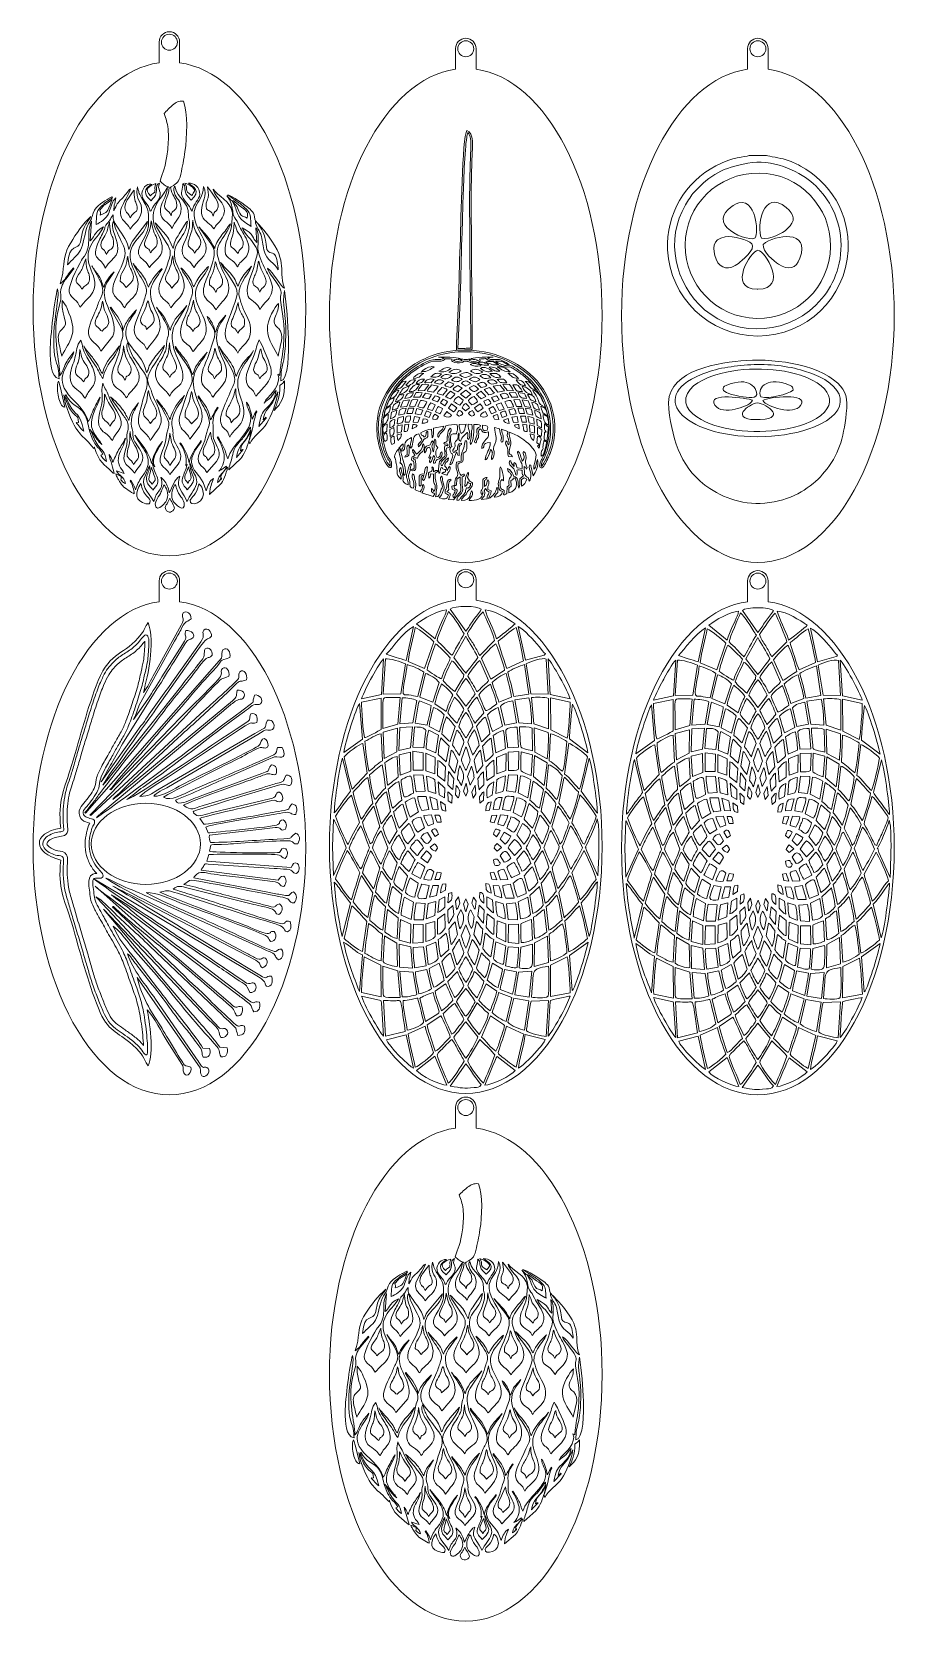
# Model space of a CAD drawing. Header units: millimetres. Extents: x -95 to 95, y -175 to 175.
import ezdxf

# ---------------------------------------------------------------- set-up
doc = ezdxf.new("R2010")
doc.units = ezdxf.units.MM
doc.header["$MEASUREMENT"] = 0
doc.layers.add('Camada 1', color=7, linetype='Continuous')

msp = doc.modelspace()

# ---------------------------------------------------------------- linework, layer by layer
at = {"layer": 'Camada 1', "color": 250, "lineweight": 9}
for centre in [(-64.7544, 172.6223), (0.4745, 171.1927), (64.7548, 171.1927), (-64.7544, 54.0118), (64.7548, 54.0118), (0.4745, -61.8636)]:
    msp.add_ellipse(centre, major_axis=(1.7502, 0), ratio=0.99988573, dxfattribs=at)
at = {"layer": 'Camada 1', "color": 240, "lineweight": 9}
msp.add_ellipse((0.4745, 54.3118), major_axis=(1.7502, 0), ratio=0.99988573, dxfattribs=at)
at = {"layer": 'Camada 1', "color": 250, "lineweight": 9}
for points, knots in [([(-62.5046, 172.6762), (-62.5046, 172.6762), (-62.5046, 168.0962), (-62.5046, 168.0962), (-62.5046, 168.0962), (-46.9867, 166.0119), (-34.7546, 142.5458), (-34.7546, 113.9038), (-34.7546, 113.9038), (-34.7546, 83.8907), (-48.1856, 59.5596), (-64.7546, 59.5596), (-64.7546, 59.5596), (-81.3236, 59.5596), (-94.7546, 83.8907), (-94.7546, 113.9038), (-94.7546, 113.9038), (-94.7546, 142.5458), (-82.5225, 166.0119), (-67.0046, 168.0962), (-67.0046, 168.0962), (-67.0046, 168.0962), (-67.0046, 172.6762), (-67.0046, 172.6762), (-67.0046, 172.6762), (-67.0046, 173.9189), (-65.9973, 174.9262), (-64.7546, 174.9262), (-64.7546, 174.9262), (-63.5119, 174.9262), (-62.5046, 173.9189), (-62.5046, 172.6762)], [0, 0, 0, 0, 0.11111111, 0.11111111, 0.11111111, 0.11111111, 0.22222222, 0.22222222, 0.22222222, 0.22222222, 0.33333333, 0.33333333, 0.33333333, 0.33333333, 0.44444444, 0.44444444, 0.44444444, 0.44444444, 0.55555556, 0.55555556, 0.55555556, 0.55555556, 0.66666667, 0.66666667, 0.66666667, 0.66666667, 0.77777778, 0.77777778, 0.77777778, 0.77777778, 1, 1, 1, 1]), ([(2.7243, 171.2466), (2.7243, 171.2466), (2.7243, 166.6666), (2.7243, 166.6666), (2.7243, 166.6666), (18.2422, 164.5823), (30.4743, 141.1162), (30.4743, 112.4742), (30.4743, 112.4742), (30.4743, 82.4611), (17.0433, 58.13), (0.4743, 58.13), (0.4743, 58.13), (-16.0947, 58.13), (-29.5257, 82.4611), (-29.5257, 112.4742), (-29.5257, 112.4742), (-29.5257, 141.1162), (-17.2936, 164.5823), (-1.7757, 166.6666), (-1.7757, 166.6666), (-1.7757, 166.6666), (-1.7757, 171.2466), (-1.7757, 171.2466), (-1.7757, 171.2466), (-1.7757, 172.4893), (-0.7684, 173.4966), (0.4743, 173.4966), (0.4743, 173.4966), (1.717, 173.4966), (2.7243, 172.4893), (2.7243, 171.2466)], [0, 0, 0, 0, 0.11111111, 0.11111111, 0.11111111, 0.11111111, 0.22222222, 0.22222222, 0.22222222, 0.22222222, 0.33333333, 0.33333333, 0.33333333, 0.33333333, 0.44444444, 0.44444444, 0.44444444, 0.44444444, 0.55555556, 0.55555556, 0.55555556, 0.55555556, 0.66666667, 0.66666667, 0.66666667, 0.66666667, 0.77777778, 0.77777778, 0.77777778, 0.77777778, 1, 1, 1, 1]), ([(2.7243, 171.2466), (2.7243, 171.2466), (2.7243, 166.6666), (2.7243, 166.6666), (2.7243, 166.6666), (18.2422, 164.5823), (30.4743, 141.1162), (30.4743, 112.4742), (30.4743, 112.4742), (30.4743, 82.4611), (17.0433, 58.13), (0.4743, 58.13), (0.4743, 58.13), (-16.0947, 58.13), (-29.5257, 82.4611), (-29.5257, 112.4742), (-29.5257, 112.4742), (-29.5257, 141.1162), (-17.2936, 164.5823), (-1.7757, 166.6666), (-1.7757, 166.6666), (-1.7757, 166.6666), (-1.7757, 171.2466), (-1.7757, 171.2466), (-1.7757, 171.2466), (-1.7757, 172.4893), (-0.7684, 173.4966), (0.4743, 173.4966), (0.4743, 173.4966), (1.717, 173.4966), (2.7243, 172.4893), (2.7243, 171.2466)], [0, 0, 0, 0, 0.11111111, 0.11111111, 0.11111111, 0.11111111, 0.22222222, 0.22222222, 0.22222222, 0.22222222, 0.33333333, 0.33333333, 0.33333333, 0.33333333, 0.44444444, 0.44444444, 0.44444444, 0.44444444, 0.55555556, 0.55555556, 0.55555556, 0.55555556, 0.66666667, 0.66666667, 0.66666667, 0.66666667, 0.77777778, 0.77777778, 0.77777778, 0.77777778, 1, 1, 1, 1]), ([(67.0046, 171.2466), (67.0046, 171.2466), (67.0046, 166.6666), (67.0046, 166.6666), (67.0046, 166.6666), (82.5225, 164.5823), (94.7546, 141.1162), (94.7546, 112.4742), (94.7546, 112.4742), (94.7546, 82.4611), (81.3236, 58.13), (64.7546, 58.13), (64.7546, 58.13), (48.1856, 58.13), (34.7546, 82.4611), (34.7546, 112.4742), (34.7546, 112.4742), (34.7546, 141.1162), (46.9867, 164.5823), (62.5046, 166.6666), (62.5046, 166.6666), (62.5046, 166.6666), (62.5046, 171.2466), (62.5046, 171.2466), (62.5046, 171.2466), (62.5046, 172.4893), (63.5119, 173.4966), (64.7546, 173.4966), (64.7546, 173.4966), (65.9973, 173.4966), (67.0046, 172.4893), (67.0046, 171.2466)], [0, 0, 0, 0, 0.11111111, 0.11111111, 0.11111111, 0.11111111, 0.22222222, 0.22222222, 0.22222222, 0.22222222, 0.33333333, 0.33333333, 0.33333333, 0.33333333, 0.44444444, 0.44444444, 0.44444444, 0.44444444, 0.55555556, 0.55555556, 0.55555556, 0.55555556, 0.66666667, 0.66666667, 0.66666667, 0.66666667, 0.77777778, 0.77777778, 0.77777778, 0.77777778, 1, 1, 1, 1]), ([(-65.8718, 156.9388), (-65.4992, 155.6509), (-65.2139, 155.1392), (-65.0513, 153.4768), (-65.0513, 153.4768), (-64.9099, 152.0316), (-64.9604, 150.4024), (-65.118, 149.0116), (-65.118, 149.0116), (-65.6065, 144.7), (-66.2344, 144.3426), (-66.7599, 142.0311), (-66.7599, 142.0311), (-66.5183, 141.763), (-66.2275, 141.4944), (-65.9099, 141.257), (-65.9099, 141.257), (-65.2308, 140.7492), (-65.1124, 140.8577), (-64.8201, 140.6595), (-64.8201, 140.6595), (-64.9064, 138.8018), (-65.4961, 138.3151), (-65.7428, 137.0871), (-65.7428, 137.0871), (-66.0711, 135.4526), (-64.9109, 136.0005), (-64.3875, 134.3874), (-64.3875, 134.3874), (-64.2074, 135.3576), (-64.2143, 135.172), (-63.6751, 135.5926), (-63.6751, 135.5926), (-63.242, 135.9306), (-62.9941, 136.2851), (-63.1812, 137.3583), (-63.1812, 137.3583), (-63.3685, 138.4319), (-64.2124, 138.8642), (-64.5059, 140.6595), (-64.5059, 140.6595), (-64.5059, 140.6595), (-64.3356, 140.8054), (-64.3356, 140.8054), (-64.3356, 140.8054), (-62.9924, 141.773), (-62.6878, 141.5893), (-62.2399, 143.6196), (-62.2399, 143.6196), (-61.8966, 145.176), (-61.562, 146.8564), (-61.3205, 148.5982), (-61.3205, 148.5982), (-60.8986, 151.6417), (-60.6148, 157.1869), (-61.6488, 159.6318), (-61.6488, 159.6318), (-62.7468, 159.7445), (-63.2961, 159.4234), (-64.0615, 158.782), (-64.0615, 158.782), (-64.4371, 158.4673), (-65.5822, 157.3348), (-65.8718, 156.9388)], [0, 0, 0, 0, 0.05882353, 0.05882353, 0.05882353, 0.05882353, 0.11764706, 0.11764706, 0.11764706, 0.11764706, 0.17647059, 0.17647059, 0.17647059, 0.17647059, 0.23529412, 0.23529412, 0.23529412, 0.23529412, 0.29411765, 0.29411765, 0.29411765, 0.29411765, 0.35294118, 0.35294118, 0.35294118, 0.35294118, 0.41176471, 0.41176471, 0.41176471, 0.41176471, 0.47058824, 0.47058824, 0.47058824, 0.47058824, 0.52941176, 0.52941176, 0.52941176, 0.52941176, 0.58823529, 0.58823529, 0.58823529, 0.58823529, 0.64705882, 0.64705882, 0.64705882, 0.64705882, 0.70588235, 0.70588235, 0.70588235, 0.70588235, 0.76470588, 0.76470588, 0.76470588, 0.76470588, 0.82352941, 0.82352941, 0.82352941, 0.82352941, 0.88235294, 0.88235294, 0.88235294, 0.88235294, 1, 1, 1, 1]), ([(-1.6013, 104.8564), (-1.2659, 104.8631), (1.6535, 104.9223), (1.6976, 104.9469), (1.6976, 104.9469), (2.0213, 105.1277), (1.882, 105.534), (1.8988, 106.4268), (1.8988, 106.4268), (1.8988, 106.4268), (1.8759, 114.6899), (1.8759, 114.6899), (1.8759, 114.6899), (1.7861, 119.0155), (1.7111, 123.5268), (1.7192, 127.9106), (1.7192, 127.9106), (1.7273, 132.3071), (1.6012, 136.7342), (1.6913, 141.1314), (1.6913, 141.1314), (1.7359, 143.3069), (1.7694, 145.4626), (1.8527, 147.6146), (1.8527, 147.6146), (1.9221, 149.4072), (2.3417, 152.7691), (0.7224, 153.181), (0.7224, 153.181), (-0.3283, 151.8491), (-0.5822, 132.6423), (-0.7255, 129.3596), (-0.7255, 129.3596), (-0.9036, 125.2771), (-0.9573, 121.1824), (-1.0806, 117.1043), (-1.0806, 117.1043), (-1.2049, 112.9951), (-1.5027, 108.9227), (-1.6013, 104.8564)], [0, 0, 0, 0, 0.09090909, 0.09090909, 0.09090909, 0.09090909, 0.18181818, 0.18181818, 0.18181818, 0.18181818, 0.27272727, 0.27272727, 0.27272727, 0.27272727, 0.36363636, 0.36363636, 0.36363636, 0.36363636, 0.45454545, 0.45454545, 0.45454545, 0.45454545, 0.54545455, 0.54545455, 0.54545455, 0.54545455, 0.63636364, 0.63636364, 0.63636364, 0.63636364, 0.72727273, 0.72727273, 0.72727273, 0.72727273, 0.81818182, 0.81818182, 0.81818182, 0.81818182, 1, 1, 1, 1]), ([(62.5074, 145.9939), (67.7936, 146.9871), (73.5543, 144.3862), (76.4234, 141.9581), (76.4234, 141.9581), (79.2816, 139.5392), (82.2212, 135.7381), (82.9223, 130.1086), (82.9223, 130.1086), (83.6439, 124.3144), (81.5483, 119.4506), (78.8485, 116.2083), (78.8485, 116.2083), (72.0992, 108.1028), (60.2893, 107.4764), (53.0378, 113.7607), (53.0378, 113.7607), (46.4069, 119.5072), (44.3157, 129.1718), (48.8281, 136.8634), (48.8281, 136.8634), (49.3473, 137.7483), (50.1614, 139.0068), (50.6737, 139.5656), (50.6737, 139.5656), (54.3822, 143.6113), (57.068, 144.9719), (62.5074, 145.9939)], [0, 0, 0, 0, 0.125, 0.125, 0.125, 0.125, 0.25, 0.25, 0.25, 0.25, 0.375, 0.375, 0.375, 0.375, 0.5, 0.5, 0.5, 0.5, 0.625, 0.625, 0.625, 0.625, 0.75, 0.75, 0.75, 0.75, 1, 1, 1, 1]), ([(66.6856, 147.716), (66.6856, 147.716), (62.8315, 147.716), (62.8315, 147.716), (62.8315, 147.716), (61.7417, 147.2203), (59.3771, 147.5086), (55.4665, 145.4284), (55.4665, 145.4284), (48.743, 141.8518), (44.5174, 134.753), (44.888, 126.9091), (44.888, 126.9091), (45.3782, 116.5306), (53.9274, 107.938), (64.7611, 107.9482), (64.7611, 107.9482), (75.5362, 107.9583), (84.0753, 116.4722), (84.6148, 126.779), (84.6148, 126.779), (85.0477, 135.0478), (80.5648, 141.8251), (74.1361, 145.3794), (74.1361, 145.3794), (72.9693, 146.0245), (72.0476, 146.3934), (70.7513, 146.8065), (70.7513, 146.8065), (69.7669, 147.1202), (67.1729, 147.4951), (66.6856, 147.716)], [0, 0, 0, 0, 0.11111111, 0.11111111, 0.11111111, 0.11111111, 0.22222222, 0.22222222, 0.22222222, 0.22222222, 0.33333333, 0.33333333, 0.33333333, 0.33333333, 0.44444444, 0.44444444, 0.44444444, 0.44444444, 0.55555556, 0.55555556, 0.55555556, 0.55555556, 0.66666667, 0.66666667, 0.66666667, 0.66666667, 0.77777778, 0.77777778, 0.77777778, 0.77777778, 1, 1, 1, 1]), ([(-73.2407, 76.2112), (-73.2407, 76.2112), (-72.6447, 75.1964), (-72.6447, 75.1964), (-72.6447, 75.1964), (-72.4527, 74.8423), (-72.3281, 74.5437), (-72.2246, 74.0778), (-72.2246, 74.0778), (-71.7544, 75.3511), (-71.5457, 75.9828), (-70.7412, 77.0414), (-70.7412, 77.0414), (-67.7306, 81.0023), (-70.4831, 82.6972), (-72.3529, 86.128), (-72.3529, 86.128), (-72.3529, 86.128), (-70.2936, 83.4373), (-70.2936, 83.4373), (-70.2936, 83.4373), (-69.6685, 82.5337), (-69.0524, 81.47), (-68.7076, 79.8893), (-68.7076, 79.8893), (-68.2107, 80.9338), (-68.5303, 81.9707), (-66.2587, 84.7358), (-66.2587, 84.7358), (-66.8, 83.5315), (-69.0252, 81.1526), (-67.9781, 79.1577), (-67.9781, 79.1577), (-67.9781, 79.1577), (-68.5493, 79.9851), (-68.5493, 79.9851), (-68.5493, 79.9851), (-68.3857, 79.3457), (-68.2658, 78.8438), (-68.0538, 78.315), (-68.0538, 78.315), (-67.6824, 77.3886), (-66.8357, 76.0416), (-67.5519, 75.1178), (-67.5519, 75.1178), (-67.5519, 75.1178), (-68.423, 74.0156), (-68.423, 74.0156), (-68.423, 74.0156), (-68.7899, 74.8771), (-69.5752, 75.0358), (-69.7456, 76.0794), (-69.7456, 76.0794), (-69.9315, 77.2184), (-69.4067, 77.6849), (-69.1968, 78.5686), (-69.1968, 78.5686), (-69.1968, 78.5686), (-69.0693, 79.4134), (-69.0693, 79.4134), (-69.0693, 79.4134), (-69.4269, 78.8982), (-69.7009, 77.9993), (-70.0201, 77.3584), (-70.0201, 77.3584), (-71.2225, 74.9444), (-69.5932, 73.9145), (-68.1942, 71.5097), (-68.1942, 71.5097), (-68.0427, 71.8361), (-67.9116, 72.3909), (-67.7784, 72.7091), (-67.7784, 72.7091), (-67.4344, 73.5311), (-66.7214, 74.0194), (-66.4773, 74.9364), (-66.4773, 74.9364), (-66.3086, 75.57), (-66.4349, 76.2225), (-66.6065, 76.8389), (-66.6065, 76.8389), (-66.572, 76.8143), (-66.5213, 76.8371), (-66.5026, 76.7661), (-66.5026, 76.7661), (-66.5026, 76.7661), (-65.96, 76.2289), (-65.96, 76.2289), (-65.96, 76.2289), (-65.4019, 75.4695), (-64.9898, 74.6802), (-64.7774, 73.4647), (-64.7774, 73.4647), (-64.1425, 74.7759), (-63.6004, 76.3854), (-62.4635, 77.1181), (-62.4635, 77.1181), (-63.167, 74.6007), (-62.6519, 75.1157), (-60.9371, 71.6573), (-60.9371, 71.6573), (-60.9217, 71.6263), (-60.896, 71.5732), (-60.8723, 71.535), (-60.8723, 71.535), (-60.316, 72.8889), (-59.2254, 73.8688), (-58.8239, 75.3505), (-58.8239, 75.3505), (-58.44, 76.7674), (-59.3809, 77.6497), (-59.8085, 78.7301), (-59.8085, 78.7301), (-59.9194, 79.0102), (-59.9224, 79.0568), (-59.9942, 79.3137), (-59.9942, 79.3137), (-59.9942, 79.3137), (-60.2219, 80.048), (-60.2219, 80.048), (-60.2219, 80.048), (-60.3686, 76.8675), (-57.9259, 77.1459), (-60.8132, 74.1281), (-60.8132, 74.1281), (-61.3458, 75.0392), (-62.2236, 75.2037), (-61.8412, 76.7076), (-61.8412, 76.7076), (-61.5748, 77.7546), (-61.1151, 78.407), (-60.8454, 79.6551), (-60.8454, 79.6551), (-61.034, 79.779), (-60.9387, 79.3105), (-61.1617, 79.4837), (-61.1617, 79.4837), (-60.6516, 81.1566), (-61.7922, 83.4722), (-62.4196, 84.3153), (-62.4196, 84.3153), (-62.4196, 84.3153), (-62.3588, 84.4637), (-62.3588, 84.4637), (-62.3588, 84.4637), (-62.3205, 84.4771), (-61.3462, 82.8465), (-61.1934, 82.5263), (-61.1934, 82.5263), (-60.8117, 81.7261), (-60.6696, 81.1143), (-60.3889, 80.0727), (-60.3889, 80.0727), (-59.8058, 82.6402), (-58.6953, 83.3519), (-57.7639, 84.9426), (-57.7639, 84.9426), (-57.258, 84.5238), (-60.9024, 81.8869), (-59.5717, 79.0785), (-59.5717, 79.0785), (-58.586, 76.9979), (-57.4641, 76.9943), (-56.6848, 73.8603), (-56.6848, 73.8603), (-56.2122, 75.1376), (-55.8959, 76.0457), (-55.0807, 76.6114), (-55.0807, 76.6114), (-55.4437, 75.2593), (-55.8087, 75.0781), (-55.9158, 73.106), (-55.9158, 73.106), (-55.9158, 73.106), (-53.5135, 75.321), (-53.5135, 75.321), (-53.5135, 75.321), (-53.0417, 75.9505), (-52.1569, 77.654), (-51.9728, 79.0646), (-51.9728, 79.0646), (-52.3161, 78.8192), (-53.1545, 77.7946), (-53.3502, 77.2828), (-53.3502, 77.2828), (-53.4195, 77.1014), (-53.4563, 76.8994), (-53.4548, 76.7863), (-53.4548, 76.7863), (-53.4406, 75.7032), (-53.0903, 77.3301), (-53.4189, 76.4922), (-53.4189, 76.4922), (-53.5343, 76.1979), (-53.8909, 75.8924), (-54.1502, 75.7459), (-54.1502, 75.7459), (-53.8494, 77.8307), (-52.543, 77.6352), (-52.1934, 79.3345), (-52.1934, 79.3345), (-52.6982, 79.0566), (-53.1229, 78.5297), (-53.84, 78.1898), (-53.84, 78.1898), (-53.3047, 78.6814), (-52.4507, 80.2858), (-52.7154, 81.9392), (-52.7154, 81.9392), (-52.9065, 83.1321), (-53.7567, 84.9253), (-54.2194, 85.6768), (-54.2194, 85.6768), (-54.0988, 86.0291), (-53.8196, 85.2188), (-53.5534, 84.787), (-53.5534, 84.787), (-53.0863, 84.0292), (-52.6885, 83.3475), (-52.3905, 82.3984), (-52.3905, 82.3984), (-52.2929, 82.0877), (-52.2653, 81.8732), (-52.2055, 81.6622), (-52.2055, 81.6622), (-52.2055, 81.6622), (-51.8689, 80.9217), (-51.8689, 80.9217), (-51.8689, 80.9217), (-51.1974, 84.1817), (-46.1904, 86.8268), (-46.9176, 90.5457), (-46.9176, 90.5457), (-47.0392, 91.1675), (-47.4055, 91.9554), (-47.6248, 92.4331), (-47.6248, 92.4331), (-47.6248, 92.4331), (-47.7583, 93.4315), (-47.7583, 93.4315), (-47.7583, 93.4315), (-47.0341, 92.2595), (-46.7556, 91.1755), (-46.4961, 89.6288), (-46.4961, 89.6288), (-46.1351, 90.5059), (-45.7984, 91.0481), (-45.6, 91.5011), (-45.6, 91.5011), (-45.6, 91.5011), (-45.4796, 91.3023), (-45.4796, 91.3023), (-45.4796, 91.3023), (-45.4623, 91.2737), (-45.5262, 91.2695), (-45.5329, 91.2181), (-45.5329, 91.2181), (-45.5824, 90.8378), (-45.5328, 91.2604), (-45.6334, 91.0348), (-45.6334, 91.0348), (-46.0134, 90.1831), (-46.309, 87.6259), (-47.2164, 84.9526), (-47.2164, 84.9526), (-47.2164, 84.9526), (-46.8514, 86.8835), (-46.8514, 86.8835), (-46.8514, 86.8835), (-47.2776, 86.3348), (-47.6095, 85.5256), (-48.0534, 84.9791), (-48.0534, 84.9791), (-48.6218, 84.2794), (-48.9007, 84.0854), (-49.133, 82.7102), (-49.133, 82.7102), (-48.8538, 82.848), (-48.7519, 83.0199), (-48.5536, 82.9718), (-48.5536, 82.9718), (-49.032, 82.4416), (-49.4061, 81.8584), (-50.0026, 81.2375), (-50.0026, 81.2375), (-49.7976, 83.6592), (-48.3986, 84.2162), (-47.5347, 85.9414), (-47.5347, 85.9414), (-46.5006, 88.0067), (-47.1719, 86.8351), (-46.809, 87.0236), (-46.809, 87.0236), (-46.809, 87.0236), (-46.8937, 87.9105), (-46.8937, 87.9105), (-46.8937, 87.9105), (-46.8937, 87.9105), (-48.3096, 85.8747), (-48.3096, 85.8747), (-48.3096, 85.8747), (-48.857, 85.1202), (-49.2744, 84.7233), (-49.8587, 84.0282), (-49.8587, 84.0282), (-50.406, 83.3773), (-50.6133, 82.7592), (-50.9101, 81.4523), (-50.9101, 81.4523), (-51.1389, 80.4447), (-51.631, 79.2714), (-51.7059, 78.4723), (-51.7059, 78.4723), (-51.7059, 78.4723), (-49.059, 80.9703), (-49.059, 80.9703), (-49.059, 80.9703), (-48.4581, 81.7266), (-47.5705, 83.3578), (-47.2915, 84.9258), (-47.2915, 84.9258), (-47.2915, 84.9258), (-47.0768, 84.2217), (-47.0768, 84.2217), (-47.0768, 84.2217), (-46.4377, 85.8282), (-44.2025, 87.2136), (-43.2777, 88.7906), (-43.2777, 88.7906), (-42.3748, 90.3302), (-41.243, 93.1925), (-40.8834, 95.6532), (-40.8834, 95.6532), (-40.8834, 95.6532), (-41.6665, 93.9744), (-41.6665, 93.9744), (-41.6665, 93.9744), (-42.5577, 92.3621), (-43.7664, 91.7362), (-44.1502, 89.4922), (-44.1502, 89.4922), (-43.8308, 89.7701), (-43.7821, 89.7676), (-43.574, 90.0646), (-43.574, 90.0646), (-43.5514, 90.0344), (-43.5, 90.0432), (-43.4967, 89.9918), (-43.4967, 89.9918), (-43.4935, 89.942), (-43.4641, 89.9179), (-43.4422, 89.8886), (-43.4422, 89.8886), (-43.4221, 89.8618), (-43.497, 89.8652), (-43.5059, 89.8143), (-43.5059, 89.8143), (-43.5059, 89.8143), (-45.0861, 88.0792), (-45.0861, 88.0792), (-45.0861, 88.0792), (-44.6031, 90.37), (-44.5281, 90.993), (-43.3457, 92.1486), (-43.3457, 92.1486), (-42.285, 93.1851), (-41.5492, 94.1144), (-41.2271, 95.9872), (-41.2271, 95.9872), (-41.7022, 95.5788), (-41.9851, 94.9518), (-42.4499, 94.44), (-42.4499, 94.44), (-42.8467, 94.0029), (-43.5185, 93.6669), (-43.9063, 93.1939), (-43.9063, 93.1939), (-43.9063, 93.1939), (-43.5117, 93.9386), (-43.5117, 93.9386), (-43.5117, 93.9386), (-42.5007, 94.9585), (-40.0353, 97.4876), (-40.8597, 99.541), (-40.8597, 99.541), (-40.8597, 99.541), (-40.4603, 99.2703), (-40.4603, 99.2703), (-40.4603, 99.2703), (-40.1877, 103.0424), (-39.9231, 102.7434), (-39.6738, 105.5889), (-39.6738, 105.5889), (-39.1712, 111.3246), (-40.0479, 112.8763), (-40.3029, 115.8482), (-40.3029, 115.8482), (-40.4174, 117.1827), (-39.7743, 117.3795), (-40.5932, 118.8268), (-40.5932, 118.8268), (-41.3178, 120.1076), (-42.2269, 121.0131), (-42.9117, 122.2896), (-42.9117, 122.2896), (-42.9117, 122.2896), (-43.0208, 122.5029), (-43.0208, 122.5029), (-43.0208, 122.5029), (-43.1456, 122.7574), (-43.0359, 122.5114), (-43.1876, 122.8694), (-43.1876, 122.8694), (-41.8388, 121.9219), (-40.237, 118.8388), (-39.4486, 118.479), (-39.4486, 118.479), (-40.9368, 123.3467), (-38.2828, 124.0918), (-43.9363, 131.2409), (-43.9363, 131.2409), (-44.2057, 131.5816), (-45.6944, 133.1464), (-45.7839, 133.3188), (-45.7839, 133.3188), (-46.0301, 133.7932), (-46.0276, 134.5349), (-46.2766, 135.016), (-46.2766, 135.016), (-46.4682, 135.3864), (-46.9371, 135.7803), (-47.2792, 136.1188), (-47.2792, 136.1188), (-47.8479, 136.6814), (-51.1952, 138.883), (-51.863, 139.0369), (-51.863, 139.0369), (-51.863, 139.0369), (-49.4454, 137.2571), (-49.4454, 137.2571), (-49.4454, 137.2571), (-49.1126, 137.0483), (-48.8637, 136.8603), (-48.586, 136.6237), (-48.586, 136.6237), (-48.1226, 136.2287), (-47.3926, 135.4813), (-47.1761, 135.0691), (-47.1761, 135.0691), (-46.8199, 134.3913), (-46.9028, 133.163), (-46.7748, 132.0969), (-46.7748, 132.0969), (-47.5552, 132.6107), (-48.7581, 133.3512), (-49.2756, 134.0568), (-49.2756, 134.0568), (-49.7203, 134.6632), (-50.0663, 135.8439), (-50.4345, 136.6577), (-50.4345, 136.6577), (-50.4345, 136.6577), (-50.8485, 137.5894), (-50.8485, 137.5894), (-50.8485, 137.5894), (-50.8485, 137.5894), (-50.0342, 136.7211), (-50.0342, 136.7211), (-50.0342, 136.7211), (-49.7609, 136.3222), (-49.6883, 135.9906), (-49.4741, 135.4698), (-49.4741, 135.4698), (-48.8377, 133.9219), (-48.5905, 134.6191), (-47.6626, 133.878), (-47.6626, 133.878), (-47.3126, 135.7812), (-47.9452, 135.4576), (-50.339, 137.4804), (-50.339, 137.4804), (-50.3611, 137.499), (-50.3917, 137.527), (-50.4134, 137.5441), (-50.4134, 137.5441), (-51.1199, 138.1016), (-50.457, 136.996), (-51.8231, 138.5586), (-51.8231, 138.5586), (-51.8231, 138.5586), (-51.9387, 138.6885), (-51.9387, 138.6885), (-51.9387, 138.6885), (-51.9508, 138.7018), (-51.9809, 138.7342), (-51.9914, 138.7455), (-51.9914, 138.7455), (-52.0103, 138.7659), (-52.0618, 138.8118), (-52.0918, 138.8483), (-52.0918, 138.8483), (-51.7341, 138.2228), (-51.4769, 137.9811), (-51.1611, 137.1204), (-51.1611, 137.1204), (-50.8355, 136.2327), (-50.8816, 135.2951), (-50.6099, 134.5017), (-50.6099, 134.5017), (-50.331, 133.6872), (-49.9126, 133.4957), (-49.6018, 132.7219), (-49.6018, 132.7219), (-49.1877, 131.6909), (-49.0779, 131.5358), (-48.6128, 130.7479), (-48.6128, 130.7479), (-48.1123, 129.9), (-46.8563, 128.1917), (-47.3979, 126.3528), (-47.3979, 126.3528), (-47.7209, 125.2562), (-48.624, 124.7387), (-49.2193, 124.0434), (-49.2193, 124.0434), (-49.5271, 123.684), (-49.5269, 123.5038), (-49.8012, 123.1894), (-49.8012, 123.1894), (-50.5261, 124.9642), (-52.3298, 124.729), (-52.5126, 126.6238), (-52.5126, 126.6238), (-52.6829, 128.3887), (-51.4258, 130.3317), (-51.1036, 132.1033), (-51.1036, 132.1033), (-51.0102, 132.6164), (-50.8179, 134.7728), (-50.9032, 135.2642), (-50.9032, 135.2642), (-51.3071, 137.5905), (-54.0505, 138.7956), (-55.143, 140.2861), (-55.143, 140.2861), (-54.7713, 138.1527), (-50.9359, 136.589), (-53.5148, 133.4131), (-53.5148, 133.4131), (-54.2161, 132.5495), (-54.3811, 132.5163), (-54.9553, 131.5396), (-54.9553, 131.5396), (-54.9553, 131.5396), (-55.2839, 131.9542), (-55.2839, 131.9542), (-55.2839, 131.9542), (-55.9903, 132.9084), (-57.4831, 133.3627), (-57.6919, 134.9305), (-57.6919, 134.9305), (-57.9469, 136.8447), (-56.6629, 138.1732), (-56.9468, 140.1267), (-56.9468, 140.1267), (-56.9468, 140.1267), (-57.2288, 140.9044), (-57.2288, 140.9044), (-57.2288, 140.9044), (-57.3763, 138.5773), (-58.3879, 137.7625), (-59.0133, 136.3243), (-59.0133, 136.3243), (-60.0801, 133.8711), (-58.1874, 131.1977), (-57.2149, 129.2995), (-57.2149, 129.2995), (-55.4082, 125.7725), (-58.2296, 125.1299), (-59.3007, 123.0576), (-59.3007, 123.0576), (-59.8351, 123.7125), (-59.9143, 124.0301), (-60.6721, 124.5865), (-60.6721, 124.5865), (-63.3786, 126.574), (-61.1481, 128.1948), (-60.4469, 131.3853), (-60.4469, 131.3853), (-60.0746, 133.0792), (-60.5497, 133.3086), (-60.5459, 134.4458), (-60.5459, 134.4458), (-60.5342, 138.0064), (-62.9138, 137.8115), (-63.566, 140.9145), (-63.566, 140.9145), (-63.7012, 140.672), (-63.956, 140.457), (-63.6409, 139.4382), (-63.6409, 139.4382), (-63.226, 138.0971), (-62.2278, 137.8578), (-62.1793, 136.0321), (-62.1793, 136.0321), (-62.1201, 133.804), (-63.6395, 133.3718), (-64.16, 131.6624), (-64.16, 131.6624), (-65.0195, 133.3212), (-66.6846, 133.2491), (-66.7404, 135.3427), (-66.7404, 135.3427), (-66.7901, 137.2093), (-65.3973, 138.3889), (-65.1755, 140.6622), (-65.1755, 140.6622), (-66.4178, 138.1031), (-69.6845, 136.0429), (-67.7848, 131.4923), (-67.7848, 131.4923), (-67.293, 130.3141), (-65.9188, 128.2025), (-66.4219, 126.4455), (-66.4219, 126.4455), (-66.8423, 124.9777), (-68.4209, 124.194), (-69.1315, 123.0572), (-69.1315, 123.0572), (-69.6379, 123.7698), (-69.635, 124.0132), (-70.4022, 124.5751), (-70.4022, 124.5751), (-73.0051, 126.4817), (-70.5848, 128.4446), (-69.6826, 130.8486), (-69.6826, 130.8486), (-69.3113, 131.8378), (-69.3051, 132.4383), (-69.3205, 133.8084), (-69.3205, 133.8084), (-69.3477, 136.2386), (-70.0115, 136.7452), (-70.9629, 138.4907), (-70.9629, 138.4907), (-71.5207, 139.5141), (-71.416, 139.5673), (-71.7785, 140.7848), (-71.7785, 140.7848), (-72.4303, 137.4772), (-70.5113, 137.8914), (-70.9272, 135.2308), (-70.9272, 135.2308), (-71.2226, 133.3416), (-72.6117, 132.7646), (-73.3642, 131.4682), (-73.3642, 131.4682), (-73.9387, 132.4056), (-73.9048, 132.4781), (-74.6928, 133.2165), (-74.6928, 133.2165), (-77.0024, 135.3809), (-73.8838, 137.974), (-73.3386, 140.3275), (-73.3386, 140.3275), (-73.9634, 139.8644), (-74.6189, 138.7082), (-75.254, 138.134), (-75.254, 138.134), (-76.1622, 137.3129), (-76.3645, 136.8868), (-76.9646, 135.5354), (-76.9646, 135.5354), (-76.986, 136.1342), (-76.918, 136.7289), (-76.7957, 137.1669), (-76.7957, 137.1669), (-76.7957, 137.1669), (-76.5412, 138.3665), (-76.5412, 138.3665), (-76.5412, 138.3665), (-76.5412, 138.3665), (-77.0326, 137.8195), (-77.0326, 137.8195), (-77.0326, 137.8195), (-77.5516, 137.0159), (-77.7866, 135.7095), (-78.1719, 134.8562), (-78.1719, 134.8562), (-78.5879, 133.9348), (-79.9132, 132.9198), (-80.893, 132.4993), (-80.893, 132.4993), (-80.7402, 134.4923), (-80.9616, 135.2498), (-79.8875, 136.3417), (-79.8875, 136.3417), (-79.8875, 136.3417), (-79.5341, 136.6836), (-79.5341, 136.6836), (-79.5341, 136.6836), (-79.2604, 136.8879), (-79.4294, 136.8193), (-79.0993, 136.8953), (-79.0993, 136.8953), (-79.1163, 136.8643), (-79.1452, 136.858), (-79.1536, 136.8066), (-79.1536, 136.8066), (-79.1621, 136.755), (-79.1969, 136.7351), (-79.209, 136.7191), (-79.209, 136.7191), (-79.2264, 136.6962), (-79.306, 136.5884), (-79.3314, 136.5589), (-79.3314, 136.5589), (-79.3314, 136.5589), (-80.0767, 135.6293), (-80.0767, 135.6293), (-80.0767, 135.6293), (-79.9503, 135.106), (-79.8234, 135.2677), (-79.9545, 134.5855), (-79.9545, 134.5855), (-78.4149, 135.2761), (-78.5077, 134.9501), (-77.4785, 137.7023), (-77.4785, 137.7023), (-77.4614, 137.7481), (-77.4412, 137.8103), (-77.4273, 137.8487), (-77.4273, 137.8487), (-77.4129, 137.8882), (-77.3928, 137.9496), (-77.3757, 138), (-77.3757, 138), (-77.3757, 138), (-78.6449, 137.0662), (-78.6449, 137.0662), (-78.6449, 137.0662), (-79.2043, 136.7525), (-78.8181, 136.8045), (-79.1576, 137.1218), (-79.1576, 137.1218), (-79.1576, 137.1218), (-78.1877, 137.7841), (-78.1877, 137.7841), (-78.1877, 137.7841), (-78.165, 137.8019), (-78.1347, 137.8254), (-78.1118, 137.843), (-78.1118, 137.843), (-78.0889, 137.8608), (-78.0588, 137.8841), (-78.0356, 137.9016), (-78.0356, 137.9016), (-78.0356, 137.9016), (-77.2516, 138.3516), (-77.2516, 138.3516), (-77.2516, 138.3516), (-77.4886, 138.6027), (-77.1027, 138.8544), (-78.3591, 138.0681), (-78.3591, 138.0681), (-78.3845, 138.0522), (-78.4152, 138.0337), (-78.4409, 138.0182), (-78.4409, 138.0182), (-79.697, 137.2582), (-81.339, 136.3292), (-81.7775, 134.3002), (-81.7775, 134.3002), (-82.0039, 133.2527), (-82.4505, 132.9746), (-82.8195, 132.0651), (-82.8195, 132.0651), (-83.4785, 130.4406), (-83.6179, 128.0849), (-84.3087, 126.8737), (-84.3087, 126.8737), (-84.7186, 126.155), (-85.0556, 125.7698), (-85.6391, 125.2189), (-85.6391, 125.2189), (-86.1339, 124.7516), (-86.6803, 124.0287), (-87.1912, 123.6654), (-87.1912, 123.6654), (-86.841, 128.5987), (-84.8374, 126.6937), (-84.3176, 128.5911), (-84.3176, 128.5911), (-83.9651, 129.8775), (-84.1854, 130.3269), (-83.5075, 131.8727), (-83.5075, 131.8727), (-82.9778, 133.0805), (-82.5676, 133.2714), (-82.0523, 134.257), (-82.0523, 134.257), (-83.6638, 132.8262), (-85.3298, 130.3425), (-86.477, 128.505), (-86.477, 128.505), (-87.9119, 126.2066), (-87.8565, 124.5776), (-88.2138, 121.7951), (-88.2138, 121.7951), (-88.3377, 120.8296), (-88.6107, 120.2114), (-88.7972, 119.4536), (-88.7972, 119.4536), (-87.9868, 120.0116), (-87.5156, 120.8123), (-87.0026, 121.5549), (-87.0026, 121.5549), (-87.0026, 121.5549), (-85.8897, 122.9967), (-85.8897, 122.9967), (-85.8897, 122.9967), (-85.6834, 122.7348), (-85.7701, 122.7839), (-85.9437, 122.5886), (-85.9437, 122.5886), (-85.9437, 122.5886), (-87.5725, 120.5109), (-87.5725, 120.5109), (-87.5725, 120.5109), (-88.037, 119.799), (-88.8262, 118.6726), (-88.6728, 117.0466), (-88.6728, 117.0466), (-88.5423, 115.6637), (-89.023, 114.6821), (-89.304, 113.2844), (-89.304, 113.2844), (-90.5826, 106.9235), (-88.7728, 102.7329), (-88.902, 99.2264), (-88.902, 99.2264), (-88.14, 100.0289), (-88.0723, 101.0208), (-87.4862, 102.0499), (-87.4862, 102.0499), (-86.9477, 102.9954), (-86.3833, 103.6871), (-85.7963, 104.4463), (-85.7963, 104.4463), (-86.5131, 101.8617), (-89.9203, 99.4264), (-87.4943, 95.808), (-87.4943, 95.808), (-86.1106, 93.7443), (-83.4501, 92.043), (-82.573, 89.1323), (-82.573, 89.1323), (-82.573, 89.1323), (-82.2068, 89.8864), (-82.2068, 89.8864), (-82.2068, 89.8864), (-81.813, 91.0869), (-81.2238, 92.1664), (-80.7356, 93.1983), (-80.7356, 93.1983), (-80.6209, 93.4407), (-80.5306, 93.626), (-80.4421, 93.7936), (-80.4421, 93.7936), (-80.4421, 93.7936), (-80.0107, 94.4777), (-80.0107, 94.4777), (-80.0107, 94.4777), (-80.5756, 92.1967), (-82.7553, 89.7129), (-81.5625, 86.9985), (-81.5625, 86.9985), (-81.1155, 85.9815), (-80.357, 85.2901), (-79.8043, 84.4158), (-79.8043, 84.4158), (-79.6783, 84.2166), (-79.7478, 84.3469), (-79.6309, 84.1031), (-79.6309, 84.1031), (-80.4592, 84.7192), (-80.9655, 85.7364), (-81.6215, 86.5773), (-81.6215, 86.5773), (-81.8227, 86.8351), (-82.0995, 87.1268), (-82.1869, 87.4321), (-82.1869, 87.4321), (-82.107, 87.0469), (-82.2261, 87.4973), (-82.057, 87.1244), (-82.057, 87.1244), (-81.5596, 86.0278), (-81.1444, 84.8461), (-80.4914, 83.9439), (-80.4914, 83.9439), (-79.6523, 82.7846), (-78.8762, 82.5818), (-78.5925, 80.3319), (-78.5925, 80.3319), (-79.0938, 80.6976), (-79.5491, 81.3206), (-79.8716, 81.7562), (-79.8716, 81.7562), (-79.8716, 81.7562), (-79.424, 81.9437), (-79.424, 81.9437), (-79.424, 81.9437), (-79.9407, 82.8201), (-79.8152, 82.7926), (-80.5442, 83.5273), (-80.5442, 83.5273), (-81.111, 84.0984), (-81.2594, 84.488), (-81.6482, 85.2752), (-81.6482, 85.2752), (-81.6482, 85.2752), (-82.3409, 87.0954), (-82.3409, 87.0954), (-82.3409, 87.0954), (-82.6561, 88.5967), (-82.8481, 89.7599), (-83.4359, 90.7819), (-83.4359, 90.7819), (-84.4819, 92.6005), (-86.4779, 92.6376), (-87.5157, 95.115), (-87.5157, 95.115), (-87.5157, 95.115), (-87.6414, 94.9128), (-87.6414, 94.9128), (-87.6414, 94.9128), (-87.6993, 94.7591), (-86.8861, 93.0351), (-86.7524, 92.7867), (-86.7524, 92.7867), (-85.3127, 90.1108), (-84.6122, 91.6204), (-83.5694, 87.0397), (-83.5694, 87.0397), (-84.1251, 87.3439), (-84.8106, 88.4327), (-85.2792, 88.9387), (-85.2792, 88.9387), (-84.9711, 89.0049), (-85.3723, 88.8898), (-85.077, 88.8672), (-85.077, 88.8672), (-85.077, 88.8672), (-84.7694, 88.9086), (-84.7694, 88.9086), (-84.7694, 88.9086), (-84.7583, 90.1298), (-84.9365, 90.0773), (-85.4758, 90.5369), (-85.4758, 90.5369), (-85.8936, 90.8931), (-86.2579, 91.3256), (-86.5377, 91.7244), (-86.5377, 91.7244), (-87.1247, 92.5612), (-87.5439, 94.049), (-87.9748, 95.0468), (-87.9748, 95.0468), (-87.7256, 92.5796), (-86.2202, 89.128), (-85.3108, 87.693), (-85.3108, 87.693), (-84.73, 86.7764), (-84.0157, 85.9403), (-83.1545, 85.1914), (-83.1545, 85.1914), (-82.529, 84.6475), (-82.0862, 84.0218), (-81.563, 83.3791), (-81.563, 83.3791), (-81.3349, 83.0989), (-81.3815, 83.2706), (-81.3131, 83.3227), (-81.3131, 83.3227), (-80.9796, 83.5769), (-81.5454, 83.5443), (-81.2127, 83.4251), (-81.2127, 83.4251), (-80.2378, 80.1328), (-79.1022, 79.7535), (-77.3899, 78.033), (-77.3899, 78.033), (-77.0157, 77.657), (-77.3336, 77.8934), (-76.9038, 77.6712), (-76.9038, 77.6712), (-77.0161, 78.6473), (-77.7673, 80.5681), (-78.025, 81.9015), (-78.025, 81.9015), (-77.664, 81.4685), (-77.4184, 80.873), (-77.2232, 80.1458), (-77.2232, 80.1458), (-76.8669, 80.7312), (-76.463, 82.0024), (-75.923, 82.9067), (-75.923, 82.9067), (-75.438, 83.7187), (-74.841, 84.5619), (-74.4434, 85.4466), (-74.4434, 85.4466), (-74.6083, 84.0588), (-75.5347, 82.8956), (-75.8795, 81.6634), (-75.8795, 81.6634), (-76.0926, 80.9017), (-76.0178, 80.0181), (-75.7408, 79.4131), (-75.7408, 79.4131), (-75.443, 78.763), (-74.9985, 78.3731), (-74.7043, 77.724), (-74.7043, 77.724), (-74.7043, 77.724), (-76.416, 78.2868), (-76.416, 78.2868), (-76.416, 78.2868), (-75.8148, 77.1176), (-74.756, 77.1305), (-74.4223, 75.4823), (-74.4223, 75.4823), (-74.7598, 75.6258), (-74.9523, 75.7644), (-75.2393, 76.0809), (-75.2393, 76.0809), (-75.7158, 76.6066), (-75.2804, 76.0135), (-75.3853, 77.0283), (-75.3853, 77.0283), (-75.3853, 77.0283), (-76.5478, 77.6002), (-76.5478, 77.6002), (-76.5478, 77.6002), (-76.5111, 77.484), (-76.4108, 77.2153), (-76.3671, 77.1162), (-76.3671, 77.1162), (-76.2392, 76.8265), (-76.0982, 76.5855), (-75.9668, 76.3435), (-75.9668, 76.3435), (-75.6835, 75.822), (-75.4307, 75.4144), (-75.0328, 74.966), (-75.0328, 74.966), (-74.6298, 74.5122), (-73.0578, 73.5134), (-72.4751, 73.2058), (-72.4751, 73.2058), (-72.5706, 74.1973), (-72.8573, 75.3142), (-73.3738, 76.0117), (-73.3738, 76.0117), (-73.3738, 76.0117), (-73.2407, 76.2112), (-73.2407, 76.2112)], [0, 0, 0, 0, 0.00373134, 0.00373134, 0.00373134, 0.00373134, 0.00746269, 0.00746269, 0.00746269, 0.00746269, 0.01119403, 0.01119403, 0.01119403, 0.01119403, 0.01492537, 0.01492537, 0.01492537, 0.01492537, 0.01865672, 0.01865672, 0.01865672, 0.01865672, 0.02238806, 0.02238806, 0.02238806, 0.02238806, 0.0261194, 0.0261194, 0.0261194, 0.0261194, 0.02985075, 0.02985075, 0.02985075, 0.02985075, 0.03358209, 0.03358209, 0.03358209, 0.03358209, 0.03731343, 0.03731343, 0.03731343, 0.03731343, 0.04104478, 0.04104478, 0.04104478, 0.04104478, 0.04477612, 0.04477612, 0.04477612, 0.04477612, 0.04850746, 0.04850746, 0.04850746, 0.04850746, 0.05223881, 0.05223881, 0.05223881, 0.05223881, 0.05597015, 0.05597015, 0.05597015, 0.05597015, 0.05970149, 0.05970149, 0.05970149, 0.05970149, 0.06343284, 0.06343284, 0.06343284, 0.06343284, 0.06716418, 0.06716418, 0.06716418, 0.06716418, 0.07089552, 0.07089552, 0.07089552, 0.07089552, 0.07462687, 0.07462687, 0.07462687, 0.07462687, 0.07835821, 0.07835821, 0.07835821, 0.07835821, 0.08208955, 0.08208955, 0.08208955, 0.08208955, 0.0858209, 0.0858209, 0.0858209, 0.0858209, 0.08955224, 0.08955224, 0.08955224, 0.08955224, 0.09328358, 0.09328358, 0.09328358, 0.09328358, 0.09701493, 0.09701493, 0.09701493, 0.09701493, 0.10074627, 0.10074627, 0.10074627, 0.10074627, 0.10447761, 0.10447761, 0.10447761, 0.10447761, 0.10820896, 0.10820896, 0.10820896, 0.10820896, 0.1119403, 0.1119403, 0.1119403, 0.1119403, 0.11567164, 0.11567164, 0.11567164, 0.11567164, 0.11940299, 0.11940299, 0.11940299, 0.11940299, 0.12313433, 0.12313433, 0.12313433, 0.12313433, 0.12686567, 0.12686567, 0.12686567, 0.12686567, 0.13059701, 0.13059701, 0.13059701, 0.13059701, 0.13432836, 0.13432836, 0.13432836, 0.13432836, 0.1380597, 0.1380597, 0.1380597, 0.1380597, 0.14179104, 0.14179104, 0.14179104, 0.14179104, 0.14552239, 0.14552239, 0.14552239, 0.14552239, 0.14925373, 0.14925373, 0.14925373, 0.14925373, 0.15298507, 0.15298507, 0.15298507, 0.15298507, 0.15671642, 0.15671642, 0.15671642, 0.15671642, 0.16044776, 0.16044776, 0.16044776, 0.16044776, 0.1641791, 0.1641791, 0.1641791, 0.1641791, 0.16791045, 0.16791045, 0.16791045, 0.16791045, 0.17164179, 0.17164179, 0.17164179, 0.17164179, 0.17537313, 0.17537313, 0.17537313, 0.17537313, 0.17910448, 0.17910448, 0.17910448, 0.17910448, 0.18283582, 0.18283582, 0.18283582, 0.18283582, 0.18656716, 0.18656716, 0.18656716, 0.18656716, 0.19029851, 0.19029851, 0.19029851, 0.19029851, 0.19402985, 0.19402985, 0.19402985, 0.19402985, 0.19776119, 0.19776119, 0.19776119, 0.19776119, 0.20149254, 0.20149254, 0.20149254, 0.20149254, 0.20522388, 0.20522388, 0.20522388, 0.20522388, 0.20895522, 0.20895522, 0.20895522, 0.20895522, 0.21268657, 0.21268657, 0.21268657, 0.21268657, 0.21641791, 0.21641791, 0.21641791, 0.21641791, 0.22014925, 0.22014925, 0.22014925, 0.22014925, 0.2238806, 0.2238806, 0.2238806, 0.2238806, 0.22761194, 0.22761194, 0.22761194, 0.22761194, 0.23134328, 0.23134328, 0.23134328, 0.23134328, 0.23507463, 0.23507463, 0.23507463, 0.23507463, 0.23880597, 0.23880597, 0.23880597, 0.23880597, 0.24253731, 0.24253731, 0.24253731, 0.24253731, 0.24626866, 0.24626866, 0.24626866, 0.24626866, 0.25, 0.25, 0.25, 0.25, 0.25373134, 0.25373134, 0.25373134, 0.25373134, 0.25746269, 0.25746269, 0.25746269, 0.25746269, 0.26119403, 0.26119403, 0.26119403, 0.26119403, 0.26492537, 0.26492537, 0.26492537, 0.26492537, 0.26865672, 0.26865672, 0.26865672, 0.26865672, 0.27238806, 0.27238806, 0.27238806, 0.27238806, 0.2761194, 0.2761194, 0.2761194, 0.2761194, 0.27985075, 0.27985075, 0.27985075, 0.27985075, 0.28358209, 0.28358209, 0.28358209, 0.28358209, 0.28731343, 0.28731343, 0.28731343, 0.28731343, 0.29104478, 0.29104478, 0.29104478, 0.29104478, 0.29477612, 0.29477612, 0.29477612, 0.29477612, 0.29850746, 0.29850746, 0.29850746, 0.29850746, 0.30223881, 0.30223881, 0.30223881, 0.30223881, 0.30597015, 0.30597015, 0.30597015, 0.30597015, 0.30970149, 0.30970149, 0.30970149, 0.30970149, 0.31343284, 0.31343284, 0.31343284, 0.31343284, 0.31716418, 0.31716418, 0.31716418, 0.31716418, 0.32089552, 0.32089552, 0.32089552, 0.32089552, 0.32462687, 0.32462687, 0.32462687, 0.32462687, 0.32835821, 0.32835821, 0.32835821, 0.32835821, 0.33208955, 0.33208955, 0.33208955, 0.33208955, 0.3358209, 0.3358209, 0.3358209, 0.3358209, 0.33955224, 0.33955224, 0.33955224, 0.33955224, 0.34328358, 0.34328358, 0.34328358, 0.34328358, 0.34701493, 0.34701493, 0.34701493, 0.34701493, 0.35074627, 0.35074627, 0.35074627, 0.35074627, 0.35447761, 0.35447761, 0.35447761, 0.35447761, 0.35820896, 0.35820896, 0.35820896, 0.35820896, 0.3619403, 0.3619403, 0.3619403, 0.3619403, 0.36567164, 0.36567164, 0.36567164, 0.36567164, 0.36940299, 0.36940299, 0.36940299, 0.36940299, 0.37313433, 0.37313433, 0.37313433, 0.37313433, 0.37686567, 0.37686567, 0.37686567, 0.37686567, 0.38059701, 0.38059701, 0.38059701, 0.38059701, 0.38432836, 0.38432836, 0.38432836, 0.38432836, 0.3880597, 0.3880597, 0.3880597, 0.3880597, 0.39179104, 0.39179104, 0.39179104, 0.39179104, 0.39552239, 0.39552239, 0.39552239, 0.39552239, 0.39925373, 0.39925373, 0.39925373, 0.39925373, 0.40298507, 0.40298507, 0.40298507, 0.40298507, 0.40671642, 0.40671642, 0.40671642, 0.40671642, 0.41044776, 0.41044776, 0.41044776, 0.41044776, 0.4141791, 0.4141791, 0.4141791, 0.4141791, 0.41791045, 0.41791045, 0.41791045, 0.41791045, 0.42164179, 0.42164179, 0.42164179, 0.42164179, 0.42537313, 0.42537313, 0.42537313, 0.42537313, 0.42910448, 0.42910448, 0.42910448, 0.42910448, 0.43283582, 0.43283582, 0.43283582, 0.43283582, 0.43656716, 0.43656716, 0.43656716, 0.43656716, 0.44029851, 0.44029851, 0.44029851, 0.44029851, 0.44402985, 0.44402985, 0.44402985, 0.44402985, 0.44776119, 0.44776119, 0.44776119, 0.44776119, 0.45149254, 0.45149254, 0.45149254, 0.45149254, 0.45522388, 0.45522388, 0.45522388, 0.45522388, 0.45895522, 0.45895522, 0.45895522, 0.45895522, 0.46268657, 0.46268657, 0.46268657, 0.46268657, 0.46641791, 0.46641791, 0.46641791, 0.46641791, 0.47014925, 0.47014925, 0.47014925, 0.47014925, 0.4738806, 0.4738806, 0.4738806, 0.4738806, 0.47761194, 0.47761194, 0.47761194, 0.47761194, 0.48134328, 0.48134328, 0.48134328, 0.48134328, 0.48507463, 0.48507463, 0.48507463, 0.48507463, 0.48880597, 0.48880597, 0.48880597, 0.48880597, 0.49253731, 0.49253731, 0.49253731, 0.49253731, 0.49626866, 0.49626866, 0.49626866, 0.49626866, 0.5, 0.5, 0.5, 0.5, 0.50373134, 0.50373134, 0.50373134, 0.50373134, 0.50746269, 0.50746269, 0.50746269, 0.50746269, 0.51119403, 0.51119403, 0.51119403, 0.51119403, 0.51492537, 0.51492537, 0.51492537, 0.51492537, 0.51865672, 0.51865672, 0.51865672, 0.51865672, 0.52238806, 0.52238806, 0.52238806, 0.52238806, 0.5261194, 0.5261194, 0.5261194, 0.5261194, 0.52985075, 0.52985075, 0.52985075, 0.52985075, 0.53358209, 0.53358209, 0.53358209, 0.53358209, 0.53731343, 0.53731343, 0.53731343, 0.53731343, 0.54104478, 0.54104478, 0.54104478, 0.54104478, 0.54477612, 0.54477612, 0.54477612, 0.54477612, 0.54850746, 0.54850746, 0.54850746, 0.54850746, 0.55223881, 0.55223881, 0.55223881, 0.55223881, 0.55597015, 0.55597015, 0.55597015, 0.55597015, 0.55970149, 0.55970149, 0.55970149, 0.55970149, 0.56343284, 0.56343284, 0.56343284, 0.56343284, 0.56716418, 0.56716418, 0.56716418, 0.56716418, 0.57089552, 0.57089552, 0.57089552, 0.57089552, 0.57462687, 0.57462687, 0.57462687, 0.57462687, 0.57835821, 0.57835821, 0.57835821, 0.57835821, 0.58208955, 0.58208955, 0.58208955, 0.58208955, 0.5858209, 0.5858209, 0.5858209, 0.5858209, 0.58955224, 0.58955224, 0.58955224, 0.58955224, 0.59328358, 0.59328358, 0.59328358, 0.59328358, 0.59701493, 0.59701493, 0.59701493, 0.59701493, 0.60074627, 0.60074627, 0.60074627, 0.60074627, 0.60447761, 0.60447761, 0.60447761, 0.60447761, 0.60820896, 0.60820896, 0.60820896, 0.60820896, 0.6119403, 0.6119403, 0.6119403, 0.6119403, 0.61567164, 0.61567164, 0.61567164, 0.61567164, 0.61940299, 0.61940299, 0.61940299, 0.61940299, 0.62313433, 0.62313433, 0.62313433, 0.62313433, 0.62686567, 0.62686567, 0.62686567, 0.62686567, 0.63059701, 0.63059701, 0.63059701, 0.63059701, 0.63432836, 0.63432836, 0.63432836, 0.63432836, 0.6380597, 0.6380597, 0.6380597, 0.6380597, 0.64179104, 0.64179104, 0.64179104, 0.64179104, 0.64552239, 0.64552239, 0.64552239, 0.64552239, 0.64925373, 0.64925373, 0.64925373, 0.64925373, 0.65298507, 0.65298507, 0.65298507, 0.65298507, 0.65671642, 0.65671642, 0.65671642, 0.65671642, 0.66044776, 0.66044776, 0.66044776, 0.66044776, 0.6641791, 0.6641791, 0.6641791, 0.6641791, 0.66791045, 0.66791045, 0.66791045, 0.66791045, 0.67164179, 0.67164179, 0.67164179, 0.67164179, 0.67537313, 0.67537313, 0.67537313, 0.67537313, 0.67910448, 0.67910448, 0.67910448, 0.67910448, 0.68283582, 0.68283582, 0.68283582, 0.68283582, 0.68656716, 0.68656716, 0.68656716, 0.68656716, 0.69029851, 0.69029851, 0.69029851, 0.69029851, 0.69402985, 0.69402985, 0.69402985, 0.69402985, 0.69776119, 0.69776119, 0.69776119, 0.69776119, 0.70149254, 0.70149254, 0.70149254, 0.70149254, 0.70522388, 0.70522388, 0.70522388, 0.70522388, 0.70895522, 0.70895522, 0.70895522, 0.70895522, 0.71268657, 0.71268657, 0.71268657, 0.71268657, 0.71641791, 0.71641791, 0.71641791, 0.71641791, 0.72014925, 0.72014925, 0.72014925, 0.72014925, 0.7238806, 0.7238806, 0.7238806, 0.7238806, 0.72761194, 0.72761194, 0.72761194, 0.72761194, 0.73134328, 0.73134328, 0.73134328, 0.73134328, 0.73507463, 0.73507463, 0.73507463, 0.73507463, 0.73880597, 0.73880597, 0.73880597, 0.73880597, 0.74253731, 0.74253731, 0.74253731, 0.74253731, 0.74626866, 0.74626866, 0.74626866, 0.74626866, 0.75, 0.75, 0.75, 0.75, 0.75373134, 0.75373134, 0.75373134, 0.75373134, 0.75746269, 0.75746269, 0.75746269, 0.75746269, 0.76119403, 0.76119403, 0.76119403, 0.76119403, 0.76492537, 0.76492537, 0.76492537, 0.76492537, 0.76865672, 0.76865672, 0.76865672, 0.76865672, 0.77238806, 0.77238806, 0.77238806, 0.77238806, 0.7761194, 0.7761194, 0.7761194, 0.7761194, 0.77985075, 0.77985075, 0.77985075, 0.77985075, 0.78358209, 0.78358209, 0.78358209, 0.78358209, 0.78731343, 0.78731343, 0.78731343, 0.78731343, 0.79104478, 0.79104478, 0.79104478, 0.79104478, 0.79477612, 0.79477612, 0.79477612, 0.79477612, 0.79850746, 0.79850746, 0.79850746, 0.79850746, 0.80223881, 0.80223881, 0.80223881, 0.80223881, 0.80597015, 0.80597015, 0.80597015, 0.80597015, 0.80970149, 0.80970149, 0.80970149, 0.80970149, 0.81343284, 0.81343284, 0.81343284, 0.81343284, 0.81716418, 0.81716418, 0.81716418, 0.81716418, 0.82089552, 0.82089552, 0.82089552, 0.82089552, 0.82462687, 0.82462687, 0.82462687, 0.82462687, 0.82835821, 0.82835821, 0.82835821, 0.82835821, 0.83208955, 0.83208955, 0.83208955, 0.83208955, 0.8358209, 0.8358209, 0.8358209, 0.8358209, 0.83955224, 0.83955224, 0.83955224, 0.83955224, 0.84328358, 0.84328358, 0.84328358, 0.84328358, 0.84701493, 0.84701493, 0.84701493, 0.84701493, 0.85074627, 0.85074627, 0.85074627, 0.85074627, 0.85447761, 0.85447761, 0.85447761, 0.85447761, 0.85820896, 0.85820896, 0.85820896, 0.85820896, 0.8619403, 0.8619403, 0.8619403, 0.8619403, 0.86567164, 0.86567164, 0.86567164, 0.86567164, 0.86940299, 0.86940299, 0.86940299, 0.86940299, 0.87313433, 0.87313433, 0.87313433, 0.87313433, 0.87686567, 0.87686567, 0.87686567, 0.87686567, 0.88059701, 0.88059701, 0.88059701, 0.88059701, 0.88432836, 0.88432836, 0.88432836, 0.88432836, 0.8880597, 0.8880597, 0.8880597, 0.8880597, 0.89179104, 0.89179104, 0.89179104, 0.89179104, 0.89552239, 0.89552239, 0.89552239, 0.89552239, 0.89925373, 0.89925373, 0.89925373, 0.89925373, 0.90298507, 0.90298507, 0.90298507, 0.90298507, 0.90671642, 0.90671642, 0.90671642, 0.90671642, 0.91044776, 0.91044776, 0.91044776, 0.91044776, 0.9141791, 0.9141791, 0.9141791, 0.9141791, 0.91791045, 0.91791045, 0.91791045, 0.91791045, 0.92164179, 0.92164179, 0.92164179, 0.92164179, 0.92537313, 0.92537313, 0.92537313, 0.92537313, 0.92910448, 0.92910448, 0.92910448, 0.92910448, 0.93283582, 0.93283582, 0.93283582, 0.93283582, 0.93656716, 0.93656716, 0.93656716, 0.93656716, 0.94029851, 0.94029851, 0.94029851, 0.94029851, 0.94402985, 0.94402985, 0.94402985, 0.94402985, 0.94776119, 0.94776119, 0.94776119, 0.94776119, 0.95149254, 0.95149254, 0.95149254, 0.95149254, 0.95522388, 0.95522388, 0.95522388, 0.95522388, 0.95895522, 0.95895522, 0.95895522, 0.95895522, 0.96268657, 0.96268657, 0.96268657, 0.96268657, 0.96641791, 0.96641791, 0.96641791, 0.96641791, 0.97014925, 0.97014925, 0.97014925, 0.97014925, 0.9738806, 0.9738806, 0.9738806, 0.9738806, 0.97761194, 0.97761194, 0.97761194, 0.97761194, 0.98134328, 0.98134328, 0.98134328, 0.98134328, 0.98507463, 0.98507463, 0.98507463, 0.98507463, 0.98880597, 0.98880597, 0.98880597, 0.98880597, 0.99253731, 0.99253731, 0.99253731, 0.99253731, 1, 1, 1, 1]), ([(-73.3491, 134.0103), (-72.3303, 135.8232), (-71.7462, 134.84), (-71.8759, 136.3324), (-71.8759, 136.3324), (-72.0049, 137.8176), (-72.6155, 137.1197), (-72.4733, 140.0758), (-72.4733, 140.0758), (-72.8381, 139.8177), (-74.1791, 137.8), (-74.336, 137.3026), (-74.336, 137.3026), (-74.5592, 136.5947), (-74.6418, 135.8795), (-74.2889, 135.3431), (-74.2889, 135.3431), (-73.9044, 134.7586), (-74.0908, 135.4496), (-73.3491, 134.0103)], [0, 0, 0, 0, 0.16666667, 0.16666667, 0.16666667, 0.16666667, 0.33333333, 0.33333333, 0.33333333, 0.33333333, 0.5, 0.5, 0.5, 0.5, 0.66666667, 0.66666667, 0.66666667, 0.66666667, 1, 1, 1, 1]), ([(-68.7315, 137.705), (-68.7315, 137.705), (-68.9021, 137.8645), (-68.9021, 137.8645), (-68.9021, 137.8645), (-68.9204, 137.8831), (-68.9601, 137.9213), (-68.9822, 137.9441), (-68.9822, 137.9441), (-68.9822, 137.9441), (-69.3989, 138.3828), (-69.3989, 138.3828), (-69.3989, 138.3828), (-70.6335, 139.6056), (-69.7764, 140.7915), (-68.6162, 141.3323), (-68.6162, 141.3323), (-68.6162, 141.3323), (-68.8035, 141.4173), (-68.8035, 141.4173), (-68.8035, 141.4173), (-69.6461, 141.567), (-71.0208, 140.4259), (-70.7586, 138.8221), (-70.7586, 138.8221), (-70.5573, 137.5912), (-69.3489, 137.0214), (-68.9726, 135.4178), (-68.9726, 135.4178), (-68.9406, 135.4491), (-68.8961, 135.5546), (-68.8801, 135.5189), (-68.8801, 135.5189), (-68.7553, 135.2391), (-68.7054, 135.9686), (-68.1009, 136.7531), (-68.1009, 136.7531), (-67.7616, 137.1935), (-67.4592, 137.4439), (-67.1773, 137.9715), (-67.1773, 137.9715), (-66.1181, 139.9538), (-67.6283, 139.9498), (-66.9352, 141.6335), (-66.9352, 141.6335), (-67.7794, 141.1381), (-67.451, 140.8345), (-67.6598, 139.5277), (-67.6598, 139.5277), (-67.7905, 138.7096), (-68.399, 138.305), (-68.7315, 137.705)], [0, 0, 0, 0, 0.07142857, 0.07142857, 0.07142857, 0.07142857, 0.14285714, 0.14285714, 0.14285714, 0.14285714, 0.21428571, 0.21428571, 0.21428571, 0.21428571, 0.28571429, 0.28571429, 0.28571429, 0.28571429, 0.35714286, 0.35714286, 0.35714286, 0.35714286, 0.42857143, 0.42857143, 0.42857143, 0.42857143, 0.5, 0.5, 0.5, 0.5, 0.57142857, 0.57142857, 0.57142857, 0.57142857, 0.64285714, 0.64285714, 0.64285714, 0.64285714, 0.71428571, 0.71428571, 0.71428571, 0.71428571, 0.78571429, 0.78571429, 0.78571429, 0.78571429, 0.85714286, 0.85714286, 0.85714286, 0.85714286, 1, 1, 1, 1]), ([(-68.8939, 138.796), (-68.5818, 139.3176), (-68.3846, 139.28), (-67.9685, 139.624), (-67.9685, 139.624), (-67.7667, 141.0019), (-68.2534, 139.7135), (-67.7347, 141.5371), (-67.7347, 141.5371), (-69.1754, 141.0234), (-70.5132, 140.2046), (-68.8939, 138.796)], [0, 0, 0, 0, 0.25, 0.25, 0.25, 0.25, 0.5, 0.5, 0.5, 0.5, 1, 1, 1, 1]), ([(-59.9931, 137.8653), (-62.1418, 140.1298), (-60.7719, 140.0926), (-61.7098, 141.5417), (-61.7098, 141.5417), (-62.0316, 140.9968), (-61.722, 141.9283), (-61.8452, 140.7322), (-61.8452, 140.7322), (-61.9888, 139.3373), (-62.705, 139.2971), (-60.6301, 136.8159), (-60.6301, 136.8159), (-60.105, 136.188), (-60.2619, 136.1747), (-59.8879, 135.6379), (-59.8879, 135.6379), (-59.8879, 135.6379), (-59.7446, 135.4579), (-59.7446, 135.4579), (-59.7446, 135.4579), (-59.4575, 137.1833), (-58.1521, 137.8966), (-58.0839, 139.1196), (-58.0839, 139.1196), (-57.9926, 140.7569), (-59.43, 141.6552), (-60.5391, 141.6282), (-60.5391, 141.6282), (-59.6182, 140.881), (-57.5991, 139.9242), (-59.9931, 137.8653)], [0, 0, 0, 0, 0.11111111, 0.11111111, 0.11111111, 0.11111111, 0.22222222, 0.22222222, 0.22222222, 0.22222222, 0.33333333, 0.33333333, 0.33333333, 0.33333333, 0.44444444, 0.44444444, 0.44444444, 0.44444444, 0.55555556, 0.55555556, 0.55555556, 0.55555556, 0.66666667, 0.66666667, 0.66666667, 0.66666667, 0.77777778, 0.77777778, 0.77777778, 0.77777778, 1, 1, 1, 1]), ([(-59.8288, 138.9179), (-59.4701, 139.5281), (-58.5498, 140.0641), (-60.1847, 141.0702), (-60.1847, 141.0702), (-60.4989, 141.2636), (-61.0034, 141.5466), (-61.3469, 141.6389), (-61.3469, 141.6389), (-60.4214, 140.2158), (-61.8407, 140.0735), (-59.8288, 138.9179)], [0, 0, 0, 0, 0.25, 0.25, 0.25, 0.25, 0.5, 0.5, 0.5, 0.5, 1, 1, 1, 1]), ([(-56.6106, 135.974), (-55.8688, 135.2325), (-55.5672, 135.69), (-55.1388, 134.3593), (-55.1388, 134.3593), (-54.6715, 135.8728), (-54.753, 134.9785), (-54.2279, 135.8299), (-54.2279, 135.8299), (-53.3264, 137.2918), (-55.3888, 139.3143), (-56.3557, 140.7848), (-56.3557, 140.7848), (-56.2774, 139.9288), (-56.0258, 139.3681), (-56.2406, 138.4077), (-56.2406, 138.4077), (-56.4931, 137.2789), (-56.799, 137.6505), (-56.6106, 135.974)], [0, 0, 0, 0, 0.16666667, 0.16666667, 0.16666667, 0.16666667, 0.33333333, 0.33333333, 0.33333333, 0.33333333, 0.5, 0.5, 0.5, 0.5, 0.66666667, 0.66666667, 0.66666667, 0.66666667, 1, 1, 1, 1]), ([(65.5377, 129.5231), (64.3941, 131.9446), (65.8982, 140.5525), (70.9857, 136.258), (70.9857, 136.258), (72.8727, 134.6651), (73.1373, 133.3392), (71.2127, 131.5191), (71.2127, 131.5191), (70.179, 130.5415), (67.4507, 129.1057), (65.5377, 129.5231)], [0, 0, 0, 0, 0.25, 0.25, 0.25, 0.25, 0.5, 0.5, 0.5, 0.5, 1, 1, 1, 1]), ([(60.5546, 137.2582), (62.8649, 137.873), (63.8864, 135.3095), (64.2568, 133.4658), (64.2568, 133.4658), (64.4408, 132.5496), (64.5893, 130.8177), (64.3134, 129.949), (64.3134, 129.949), (64.1116, 129.3139), (63.7984, 129.2816), (62.9602, 129.3901), (62.9602, 129.3901), (60.9271, 129.6534), (57.6848, 131.2276), (57.1797, 133.0857), (57.1797, 133.0857), (56.6506, 135.0324), (59.088, 136.8679), (60.5546, 137.2582)], [0, 0, 0, 0, 0.16666667, 0.16666667, 0.16666667, 0.16666667, 0.33333333, 0.33333333, 0.33333333, 0.33333333, 0.5, 0.5, 0.5, 0.5, 0.66666667, 0.66666667, 0.66666667, 0.66666667, 1, 1, 1, 1]), ([(-84.3621, 114.3158), (-84.9366, 115.1968), (-84.8739, 115.354), (-85.7035, 116.0806), (-85.7035, 116.0806), (-86.2514, 116.5604), (-86.8281, 116.9985), (-86.8001, 118.1946), (-86.8001, 118.1946), (-86.7683, 119.5477), (-84.2783, 124.532), (-83.8658, 125.029), (-83.8658, 125.029), (-81.4733, 127.9108), (-83.2944, 129.911), (-81.902, 133.2555), (-81.902, 133.2555), (-81.902, 133.2555), (-82.1905, 128.9422), (-82.1905, 128.9422), (-82.1905, 128.9422), (-81.3132, 129.4662), (-81.5317, 130.772), (-79.2679, 131.9912), (-79.2679, 131.9912), (-80.2317, 129.6347), (-83.9478, 127.7913), (-82.1978, 123.0851), (-82.1978, 123.0851), (-81.6266, 121.5491), (-80.5843, 119.6395), (-81.5986, 117.5963), (-81.5986, 117.5963), (-82.2008, 116.3832), (-83.5796, 115.6176), (-84.3621, 114.3158)], [0, 0, 0, 0, 0.1, 0.1, 0.1, 0.1, 0.2, 0.2, 0.2, 0.2, 0.3, 0.3, 0.3, 0.3, 0.4, 0.4, 0.4, 0.4, 0.5, 0.5, 0.5, 0.5, 0.6, 0.6, 0.6, 0.6, 0.7, 0.7, 0.7, 0.7, 0.8, 0.8, 0.8, 0.8, 1, 1, 1, 1]), ([(-78.9036, 122.9316), (-79.5907, 125.3966), (-82.3234, 124.4158), (-80.2267, 128.951), (-80.2267, 128.951), (-79.9593, 129.5294), (-79.7754, 129.9117), (-79.504, 130.4557), (-79.504, 130.4557), (-78.4915, 132.4841), (-79.5278, 131.3274), (-77.9609, 133.351), (-77.9609, 133.351), (-77.6238, 133.7863), (-77.4394, 134.2729), (-77.1211, 134.6626), (-77.1211, 134.6626), (-77.0817, 133.8336), (-77.1637, 133.7035), (-76.9294, 133.1856), (-76.9294, 133.1856), (-76.8268, 132.9588), (-76.5707, 132.5353), (-76.4598, 132.3409), (-76.4598, 132.3409), (-75.3862, 130.459), (-74.2857, 129.8443), (-73.6828, 126.9754), (-73.6828, 126.9754), (-73.3396, 127.7751), (-73.3107, 128.0915), (-72.8652, 128.8121), (-72.8652, 128.8121), (-72.8652, 128.8121), (-69.5553, 133.1718), (-69.5553, 133.1718), (-69.5553, 133.1718), (-70.016, 129.424), (-74.891, 128.7194), (-72.9575, 123.4211), (-72.9575, 123.4211), (-72.4131, 121.9293), (-71.1306, 120.1216), (-71.8392, 117.8935), (-71.8392, 117.8935), (-72.384, 116.1805), (-74.0757, 115.7086), (-74.578, 114.1597), (-74.578, 114.1597), (-75.178, 114.7289), (-74.9517, 115.1123), (-76.1279, 116.031), (-76.1279, 116.031), (-78.5738, 117.9416), (-76.3622, 120.7613), (-75.3999, 123.0978), (-75.3999, 123.0978), (-74.1793, 126.0612), (-74.3237, 126.5736), (-75.1479, 128.4306), (-75.1479, 128.4306), (-75.8234, 129.9523), (-76.6591, 131.2266), (-77.0018, 133.2688), (-77.0018, 133.2688), (-77.5997, 132.3698), (-77.0949, 130.9766), (-76.6991, 129.9445), (-76.6991, 129.9445), (-74.9796, 125.4594), (-77.1253, 125.613), (-78.9036, 122.9316)], [0, 0, 0, 0, 0.05263158, 0.05263158, 0.05263158, 0.05263158, 0.10526316, 0.10526316, 0.10526316, 0.10526316, 0.15789474, 0.15789474, 0.15789474, 0.15789474, 0.21052632, 0.21052632, 0.21052632, 0.21052632, 0.26315789, 0.26315789, 0.26315789, 0.26315789, 0.31578947, 0.31578947, 0.31578947, 0.31578947, 0.36842105, 0.36842105, 0.36842105, 0.36842105, 0.42105263, 0.42105263, 0.42105263, 0.42105263, 0.47368421, 0.47368421, 0.47368421, 0.47368421, 0.52631579, 0.52631579, 0.52631579, 0.52631579, 0.57894737, 0.57894737, 0.57894737, 0.57894737, 0.63157895, 0.63157895, 0.63157895, 0.63157895, 0.68421053, 0.68421053, 0.68421053, 0.68421053, 0.73684211, 0.73684211, 0.73684211, 0.73684211, 0.78947368, 0.78947368, 0.78947368, 0.78947368, 0.84210526, 0.84210526, 0.84210526, 0.84210526, 0.89473684, 0.89473684, 0.89473684, 0.89473684, 1, 1, 1, 1]), ([(-78.6044, 125.8791), (-78.1712, 127.445), (-76.8351, 126.5576), (-77.045, 128.8344), (-77.045, 128.8344), (-77.1839, 130.3396), (-77.7466, 129.4352), (-77.9243, 132.9878), (-77.9243, 132.9878), (-78.5421, 131.3435), (-77.9931, 131.5699), (-79.3789, 129.2547), (-79.3789, 129.2547), (-79.6241, 128.8452), (-80.1067, 128.0906), (-79.7041, 127.4295), (-79.7041, 127.4295), (-79.3704, 126.8819), (-79.227, 127.3551), (-78.7025, 126.1139), (-78.7025, 126.1139), (-78.7025, 126.1139), (-78.6044, 125.8791), (-78.6044, 125.8791)], [0, 0, 0, 0, 0.14285714, 0.14285714, 0.14285714, 0.14285714, 0.28571429, 0.28571429, 0.28571429, 0.28571429, 0.42857143, 0.42857143, 0.42857143, 0.42857143, 0.57142857, 0.57142857, 0.57142857, 0.57142857, 0.71428571, 0.71428571, 0.71428571, 0.71428571, 1, 1, 1, 1]), ([(-68.9076, 126.2579), (-68.6881, 126.5459), (-68.6467, 126.7011), (-68.4276, 126.9472), (-68.4276, 126.9472), (-68.0862, 127.3308), (-67.0389, 127.7004), (-67.5327, 129.4539), (-67.5327, 129.4539), (-67.7166, 130.1069), (-68.0222, 130.4146), (-68.266, 131.1293), (-68.266, 131.1293), (-68.5158, 131.8616), (-68.5505, 132.6372), (-68.7388, 133.3125), (-68.7388, 133.3125), (-69.0297, 129.4832), (-71.0554, 128.7226), (-69.906, 127.525), (-69.906, 127.525), (-69.3184, 126.9127), (-69.2438, 127.3642), (-68.9076, 126.2579)], [0, 0, 0, 0, 0.14285714, 0.14285714, 0.14285714, 0.14285714, 0.28571429, 0.28571429, 0.28571429, 0.28571429, 0.42857143, 0.42857143, 0.42857143, 0.42857143, 0.57142857, 0.57142857, 0.57142857, 0.57142857, 0.71428571, 0.71428571, 0.71428571, 0.71428571, 1, 1, 1, 1]), ([(-63.9326, 127.1916), (-63.6034, 129.0254), (-63.2903, 129.3154), (-62.6033, 130.4257), (-62.6033, 130.4257), (-62.6033, 130.4257), (-61.034, 132.9632), (-61.034, 132.9632), (-61.034, 132.9632), (-60.8149, 133.251), (-61.0761, 132.9789), (-60.7675, 133.2554), (-60.7675, 133.2554), (-61.135, 128.6992), (-65.3318, 128.5677), (-62.9235, 123.1917), (-62.9235, 123.1917), (-62.3339, 121.8756), (-60.9988, 119.9059), (-61.7085, 117.7999), (-61.7085, 117.7999), (-62.1381, 116.5254), (-62.876, 116.1785), (-63.7374, 115.1227), (-63.7374, 115.1227), (-63.7374, 115.1227), (-64.4451, 114.1834), (-64.4451, 114.1834), (-64.4451, 114.1834), (-64.7174, 114.614), (-64.7276, 114.8925), (-65.141, 115.3071), (-65.141, 115.3071), (-65.346, 115.5128), (-65.6966, 115.7834), (-65.9595, 115.9952), (-65.9595, 115.9952), (-68.4075, 117.9682), (-66.2186, 120.6938), (-65.3303, 123.2797), (-65.3303, 123.2797), (-64.3173, 126.2289), (-64.2256, 126.6114), (-65.4572, 128.5487), (-65.4572, 128.5487), (-65.4572, 128.5487), (-67.3447, 131.6174), (-67.3447, 131.6174), (-67.3447, 131.6174), (-67.7533, 132.2663), (-67.6905, 132.2237), (-67.8665, 132.8685), (-67.8665, 132.8685), (-67.3112, 132.3821), (-67.2357, 132.1288), (-66.7112, 131.527), (-66.7112, 131.527), (-64.6649, 129.1785), (-65.3003, 130.213), (-63.9326, 127.1916)], [0, 0, 0, 0, 0.0625, 0.0625, 0.0625, 0.0625, 0.125, 0.125, 0.125, 0.125, 0.1875, 0.1875, 0.1875, 0.1875, 0.25, 0.25, 0.25, 0.25, 0.3125, 0.3125, 0.3125, 0.3125, 0.375, 0.375, 0.375, 0.375, 0.4375, 0.4375, 0.4375, 0.4375, 0.5, 0.5, 0.5, 0.5, 0.5625, 0.5625, 0.5625, 0.5625, 0.625, 0.625, 0.625, 0.625, 0.6875, 0.6875, 0.6875, 0.6875, 0.75, 0.75, 0.75, 0.75, 0.8125, 0.8125, 0.8125, 0.8125, 0.875, 0.875, 0.875, 0.875, 1, 1, 1, 1]), ([(-59.2123, 126.2238), (-59.2123, 126.2238), (-58.944, 126.6136), (-58.944, 126.6136), (-58.944, 126.6136), (-58.5464, 127.1945), (-57.1548, 127.9253), (-58.223, 129.7168), (-58.223, 129.7168), (-58.9427, 130.9238), (-59.3257, 131.3223), (-59.6087, 133.4283), (-59.6087, 133.4283), (-59.6937, 131.2259), (-59.864, 130.8984), (-60.4324, 129.3022), (-60.4324, 129.3022), (-61.2086, 127.1223), (-59.764, 127.666), (-59.2123, 126.2238)], [0, 0, 0, 0, 0.16666667, 0.16666667, 0.16666667, 0.16666667, 0.33333333, 0.33333333, 0.33333333, 0.33333333, 0.5, 0.5, 0.5, 0.5, 0.66666667, 0.66666667, 0.66666667, 0.66666667, 1, 1, 1, 1]), ([(-49.6145, 126.1589), (-49.3722, 127.3076), (-49.003, 126.8591), (-48.6637, 127.5205), (-48.6637, 127.5205), (-48.2946, 128.2401), (-48.6345, 129.1453), (-48.9049, 129.6275), (-48.9049, 129.6275), (-49.2202, 130.1897), (-49.4733, 130.3394), (-49.8164, 131.0425), (-49.8164, 131.0425), (-50.0681, 131.5585), (-50.2585, 132.4593), (-50.5096, 133.0011), (-50.5096, 133.0011), (-50.6606, 129.3781), (-50.8353, 130.6911), (-51.2239, 128.8608), (-51.2239, 128.8608), (-51.5561, 127.2959), (-50.974, 127.6872), (-49.8859, 126.4395), (-49.8859, 126.4395), (-49.858, 126.4076), (-49.8279, 126.3758), (-49.8014, 126.3465), (-49.8014, 126.3465), (-49.7734, 126.3156), (-49.7335, 126.2782), (-49.7098, 126.253), (-49.7098, 126.253), (-49.6855, 126.2269), (-49.6481, 126.1859), (-49.6145, 126.1589)], [0, 0, 0, 0, 0.1, 0.1, 0.1, 0.1, 0.2, 0.2, 0.2, 0.2, 0.3, 0.3, 0.3, 0.3, 0.4, 0.4, 0.4, 0.4, 0.5, 0.5, 0.5, 0.5, 0.6, 0.6, 0.6, 0.6, 0.7, 0.7, 0.7, 0.7, 0.8, 0.8, 0.8, 0.8, 1, 1, 1, 1]), ([(-41.5354, 125.8389), (-41.1375, 125.3656), (-40.7954, 123.4959), (-40.8088, 122.5468), (-40.8088, 122.5468), (-41.6625, 124.1847), (-43.32, 124.3693), (-43.9635, 126.922), (-43.9635, 126.922), (-44.2692, 128.1348), (-44.1939, 129.0788), (-44.6522, 130.3624), (-44.6522, 130.3624), (-45.0552, 131.491), (-45.769, 132.0199), (-45.8315, 133.1932), (-45.8315, 133.1932), (-45.2862, 132.7816), (-44.5324, 131.6646), (-44.1882, 130.8785), (-44.1882, 130.8785), (-43.5665, 129.4588), (-43.6845, 129.3721), (-43.402, 127.5503), (-43.402, 127.5503), (-43.1404, 125.8638), (-42.223, 126.6567), (-41.5354, 125.8389)], [0, 0, 0, 0, 0.125, 0.125, 0.125, 0.125, 0.25, 0.25, 0.25, 0.25, 0.375, 0.375, 0.375, 0.375, 0.5, 0.5, 0.5, 0.5, 0.625, 0.625, 0.625, 0.625, 0.75, 0.75, 0.75, 0.75, 1, 1, 1, 1]), ([(-54.7837, 127.1951), (-54.4509, 128.6922), (-53.8323, 129.3462), (-53.1964, 130.2042), (-53.1964, 130.2042), (-52.8843, 130.6252), (-52.6106, 130.9267), (-52.2516, 131.3927), (-52.2516, 131.3927), (-51.9136, 131.8313), (-51.6737, 132.2806), (-51.3256, 132.6323), (-51.3256, 132.6323), (-51.6129, 131.3477), (-53.1173, 129.4909), (-53.7047, 128.3783), (-53.7047, 128.3783), (-54.6996, 126.494), (-54.1644, 125.6733), (-53.7406, 124.0964), (-53.7406, 124.0964), (-53.1692, 121.9705), (-51.1403, 120.1023), (-51.8481, 117.4503), (-51.8481, 117.4503), (-52.2713, 115.8649), (-53.8077, 115.185), (-54.4377, 113.6984), (-54.4377, 113.6984), (-55.0345, 114.2985), (-54.8228, 114.6139), (-55.99, 115.4992), (-55.99, 115.4992), (-58.598, 117.4774), (-56.5274, 120.0826), (-55.6287, 122.979), (-55.6287, 122.979), (-54.6325, 126.1897), (-54.5763, 126.6809), (-55.6528, 128.331), (-55.6528, 128.331), (-55.6528, 128.331), (-58.2852, 132.0106), (-58.2852, 132.0106), (-58.2852, 132.0106), (-58.2852, 132.0106), (-56.44, 129.9227), (-56.44, 129.9227), (-56.44, 129.9227), (-55.8749, 129.2414), (-55.6127, 128.8771), (-55.21, 127.9725), (-55.21, 127.9725), (-55.21, 127.9725), (-54.7837, 127.1951), (-54.7837, 127.1951)], [0, 0, 0, 0, 0.06666667, 0.06666667, 0.06666667, 0.06666667, 0.13333333, 0.13333333, 0.13333333, 0.13333333, 0.2, 0.2, 0.2, 0.2, 0.26666667, 0.26666667, 0.26666667, 0.26666667, 0.33333333, 0.33333333, 0.33333333, 0.33333333, 0.4, 0.4, 0.4, 0.4, 0.46666667, 0.46666667, 0.46666667, 0.46666667, 0.53333333, 0.53333333, 0.53333333, 0.53333333, 0.6, 0.6, 0.6, 0.6, 0.66666667, 0.66666667, 0.66666667, 0.66666667, 0.73333333, 0.73333333, 0.73333333, 0.73333333, 0.8, 0.8, 0.8, 0.8, 0.86666667, 0.86666667, 0.86666667, 0.86666667, 1, 1, 1, 1]), ([(-43.1891, 121.7203), (-40.3308, 116.8036), (-43.8295, 115.9398), (-44.7858, 113.8174), (-44.7858, 113.8174), (-46.3038, 116.4382), (-47.2091, 115.4821), (-47.5462, 117.2319), (-47.5462, 117.2319), (-47.9434, 119.2941), (-46.5161, 121.3269), (-45.9618, 124.0651), (-45.9618, 124.0651), (-45.6446, 125.6321), (-44.7844, 126.1355), (-46.078, 128.1099), (-46.078, 128.1099), (-47.2868, 129.955), (-48.2562, 130.5164), (-48.706, 131.7976), (-48.706, 131.7976), (-46.0311, 130.3182), (-46.5064, 129.4607), (-45.528, 128.5392), (-45.528, 128.5392), (-45.528, 128.5392), (-45.7208, 131.8009), (-45.7208, 131.8009), (-45.7208, 131.8009), (-45.6337, 131.6688), (-45.6349, 131.6895), (-45.539, 131.4772), (-45.539, 131.4772), (-45.2545, 130.8471), (-45.1635, 129.7828), (-45.1913, 129.0102), (-45.1913, 129.0102), (-45.2406, 127.6423), (-45.4475, 127.143), (-45.0301, 125.8663), (-45.0301, 125.8663), (-44.6344, 124.6558), (-43.6946, 122.5896), (-43.1891, 121.7203)], [0, 0, 0, 0, 0.08333333, 0.08333333, 0.08333333, 0.08333333, 0.16666667, 0.16666667, 0.16666667, 0.16666667, 0.25, 0.25, 0.25, 0.25, 0.33333333, 0.33333333, 0.33333333, 0.33333333, 0.41666667, 0.41666667, 0.41666667, 0.41666667, 0.5, 0.5, 0.5, 0.5, 0.58333333, 0.58333333, 0.58333333, 0.58333333, 0.66666667, 0.66666667, 0.66666667, 0.66666667, 0.75, 0.75, 0.75, 0.75, 0.83333333, 0.83333333, 0.83333333, 0.83333333, 1, 1, 1, 1]), ([(57.5192, 129.7902), (59.2654, 130.0853), (62.6404, 129.1012), (63.4057, 128.2804), (63.4057, 128.2804), (64.4461, 127.1645), (61.0233, 124.3374), (60.4644, 123.9245), (60.4644, 123.9245), (58.489, 122.4648), (56.5072, 122.5211), (55.5718, 124.8786), (55.5718, 124.8786), (54.6901, 127.1007), (54.673, 129.3094), (57.5192, 129.7902)], [0, 0, 0, 0, 0.2, 0.2, 0.2, 0.2, 0.4, 0.4, 0.4, 0.4, 0.6, 0.6, 0.6, 0.6, 1, 1, 1, 1]), ([(65.9151, 128.1326), (68.5185, 130.3022), (76.3562, 131.4878), (74.01, 125.0828), (74.01, 125.0828), (73.1371, 122.6996), (71.5245, 122.3938), (69.289, 123.7716), (69.289, 123.7716), (68.2577, 124.4073), (65.7957, 126.4717), (65.9151, 128.1326)], [0, 0, 0, 0, 0.25, 0.25, 0.25, 0.25, 0.5, 0.5, 0.5, 0.5, 1, 1, 1, 1]), ([(64.631, 118.2702), (57.9272, 118.2832), (63.2514, 126.811), (64.7652, 126.8328), (64.7652, 126.8328), (66.2921, 126.8547), (71.5674, 118.2566), (64.7611, 118.2699), (64.7611, 118.2699), (64.7611, 118.2699), (64.631, 118.2702), (64.631, 118.2702)], [0, 0, 0, 0, 0.25, 0.25, 0.25, 0.25, 0.5, 0.5, 0.5, 0.5, 1, 1, 1, 1]), ([(-84.0106, 118.29), (-83.9836, 118.316), (-83.9456, 118.4083), (-83.9331, 118.3752), (-83.9331, 118.3752), (-83.9331, 118.3752), (-83.5064, 118.8522), (-83.5064, 118.8522), (-83.5064, 118.8522), (-82.9871, 119.3443), (-82.2457, 119.3111), (-82.3509, 120.9415), (-82.3509, 120.9415), (-82.4444, 122.3882), (-82.9738, 121.6227), (-83.1745, 124.9325), (-83.1745, 124.9325), (-83.1745, 124.9325), (-83.5107, 123.9756), (-83.5107, 123.9756), (-83.5107, 123.9756), (-83.8787, 122.794), (-84.1548, 122.3909), (-84.7354, 121.5004), (-84.7354, 121.5004), (-86.0143, 119.5387), (-84.7047, 119.5566), (-84.2322, 118.7392), (-84.2322, 118.7392), (-84.2322, 118.7392), (-84.0664, 118.4078), (-84.0664, 118.4078), (-84.0664, 118.4078), (-84.0531, 118.3811), (-84.0312, 118.3271), (-84.0106, 118.29)], [0, 0, 0, 0, 0.1, 0.1, 0.1, 0.1, 0.2, 0.2, 0.2, 0.2, 0.3, 0.3, 0.3, 0.3, 0.4, 0.4, 0.4, 0.4, 0.5, 0.5, 0.5, 0.5, 0.6, 0.6, 0.6, 0.6, 0.7, 0.7, 0.7, 0.7, 0.8, 0.8, 0.8, 0.8, 1, 1, 1, 1]), ([(-79.855, 104.6083), (-80.4826, 106.5749), (-82.3111, 106.493), (-82.5263, 108.5198), (-82.5263, 108.5198), (-82.6915, 110.075), (-81.3703, 112.6238), (-80.9209, 113.688), (-80.9209, 113.688), (-80.5507, 114.5646), (-80.3209, 115.5052), (-79.9438, 116.2023), (-79.9438, 116.2023), (-78.5408, 118.7957), (-80.2841, 120.4192), (-81.8203, 123.4179), (-81.8203, 123.4179), (-81.5181, 122.8429), (-80.7603, 121.8903), (-80.3728, 121.304), (-80.3728, 121.304), (-79.4757, 119.9468), (-79.5656, 119.2929), (-79.1824, 118.6625), (-79.1824, 118.6625), (-78.8368, 119.9976), (-77.7486, 121.2904), (-76.8932, 122.0784), (-76.8932, 122.0784), (-77.5845, 120.8936), (-78.7139, 119.9981), (-79.0415, 118.1469), (-79.0415, 118.1469), (-79.5832, 115.0859), (-75.7462, 111.2222), (-77.2353, 107.9562), (-77.2353, 107.9562), (-77.2353, 107.9562), (-79.6763, 104.7807), (-79.6763, 104.7807), (-79.6763, 104.7807), (-79.6956, 104.7573), (-79.749, 104.6588), (-79.7637, 104.6937), (-79.7637, 104.6937), (-79.7786, 104.7295), (-79.8228, 104.6323), (-79.855, 104.6083)], [0, 0, 0, 0, 0.07692308, 0.07692308, 0.07692308, 0.07692308, 0.15384615, 0.15384615, 0.15384615, 0.15384615, 0.23076923, 0.23076923, 0.23076923, 0.23076923, 0.30769231, 0.30769231, 0.30769231, 0.30769231, 0.38461538, 0.38461538, 0.38461538, 0.38461538, 0.46153846, 0.46153846, 0.46153846, 0.46153846, 0.53846154, 0.53846154, 0.53846154, 0.53846154, 0.61538462, 0.61538462, 0.61538462, 0.61538462, 0.69230769, 0.69230769, 0.69230769, 0.69230769, 0.76923077, 0.76923077, 0.76923077, 0.76923077, 0.84615385, 0.84615385, 0.84615385, 0.84615385, 1, 1, 1, 1]), ([(-75.5724, 120.0548), (-75.3275, 119.8007), (-75.2264, 119.7809), (-74.9106, 119.5334), (-74.9106, 119.5334), (-74.9106, 119.5334), (-74.2864, 118.6227), (-74.2864, 118.6227), (-74.2864, 118.6227), (-73.2638, 119.8283), (-72.3559, 120.0232), (-72.7825, 121.6335), (-72.7825, 121.6335), (-72.9367, 122.2154), (-73.289, 122.6582), (-73.5107, 123.2977), (-73.5107, 123.2977), (-73.638, 123.6649), (-73.6792, 123.8596), (-73.7412, 124.3297), (-73.7412, 124.3297), (-73.7412, 124.3297), (-73.8997, 125.3419), (-73.8997, 125.3419), (-73.8997, 125.3419), (-73.9079, 125.3778), (-73.9213, 125.4383), (-73.9377, 125.4827), (-73.9377, 125.4827), (-74.3247, 122.0227), (-75.6801, 122.261), (-75.5724, 120.0548)], [0, 0, 0, 0, 0.11111111, 0.11111111, 0.11111111, 0.11111111, 0.22222222, 0.22222222, 0.22222222, 0.22222222, 0.33333333, 0.33333333, 0.33333333, 0.33333333, 0.44444444, 0.44444444, 0.44444444, 0.44444444, 0.55555556, 0.55555556, 0.55555556, 0.55555556, 0.66666667, 0.66666667, 0.66666667, 0.66666667, 0.77777778, 0.77777778, 0.77777778, 0.77777778, 1, 1, 1, 1]), ([(-69.7502, 105.0105), (-70.2524, 106.1499), (-70.2715, 106.1441), (-71.1618, 106.8362), (-71.1618, 106.8362), (-73.6466, 108.7679), (-72.1098, 110.9992), (-70.8554, 114.2163), (-70.8554, 114.2163), (-70.5345, 115.0391), (-70.2105, 116.1476), (-69.99, 116.8927), (-69.99, 116.8927), (-69.6071, 118.1861), (-69.9145, 118.8931), (-70.3982, 119.7858), (-70.3982, 119.7858), (-71.1496, 121.1724), (-72.1251, 122.5641), (-72.7058, 123.9313), (-72.7058, 123.9313), (-72.5706, 123.5861), (-71.248, 122.0895), (-70.8944, 121.6325), (-70.8944, 121.6325), (-70.5754, 121.2201), (-70.2982, 120.806), (-70.0358, 120.3178), (-70.0358, 120.3178), (-69.67, 119.637), (-69.6035, 119.1012), (-69.3411, 118.6953), (-69.3411, 118.6953), (-68.8386, 120.2702), (-67.1293, 122.1949), (-66.4021, 122.8039), (-66.4021, 122.8039), (-66.4021, 122.8039), (-66.3288, 122.6714), (-66.3288, 122.6714), (-66.3288, 122.6714), (-66.8156, 122.0983), (-68.3003, 120.0328), (-68.6766, 118.922), (-68.6766, 118.922), (-70.2242, 114.3536), (-63.9979, 111.3049), (-68.411, 106.6961), (-68.411, 106.6961), (-68.9589, 106.1239), (-69.2977, 105.4412), (-69.7502, 105.0105)], [0, 0, 0, 0, 0.07142857, 0.07142857, 0.07142857, 0.07142857, 0.14285714, 0.14285714, 0.14285714, 0.14285714, 0.21428571, 0.21428571, 0.21428571, 0.21428571, 0.28571429, 0.28571429, 0.28571429, 0.28571429, 0.35714286, 0.35714286, 0.35714286, 0.35714286, 0.42857143, 0.42857143, 0.42857143, 0.42857143, 0.5, 0.5, 0.5, 0.5, 0.57142857, 0.57142857, 0.57142857, 0.57142857, 0.64285714, 0.64285714, 0.64285714, 0.64285714, 0.71428571, 0.71428571, 0.71428571, 0.71428571, 0.78571429, 0.78571429, 0.78571429, 0.78571429, 0.85714286, 0.85714286, 0.85714286, 0.85714286, 1, 1, 1, 1]), ([(-63.9911, 125.6427), (-64.5111, 124.162), (-63.8647, 124.5185), (-65.2721, 121.6486), (-65.2721, 121.6486), (-66.1505, 119.8571), (-65.2128, 120.2002), (-64.2108, 118.5079), (-64.2108, 118.5079), (-63.5551, 119.5714), (-62.1705, 119.8659), (-62.845, 121.7486), (-62.845, 121.7486), (-63.3749, 123.2273), (-63.9086, 123.0941), (-63.9911, 125.6427)], [0, 0, 0, 0, 0.2, 0.2, 0.2, 0.2, 0.4, 0.4, 0.4, 0.4, 0.6, 0.6, 0.6, 0.6, 1, 1, 1, 1]), ([(-59.3401, 118.7978), (-58.9215, 120.4186), (-56.6896, 122.9141), (-56.1328, 123.2276), (-56.1328, 123.2276), (-56.5278, 121.9424), (-57.9493, 120.5069), (-58.6025, 119.0935), (-58.6025, 119.0935), (-60.48, 115.0312), (-55.6957, 112.2619), (-56.8362, 108.2702), (-56.8362, 108.2702), (-57.1932, 107.021), (-58.1397, 106.4126), (-59.1547, 104.991), (-59.1547, 104.991), (-59.1547, 104.991), (-59.4419, 104.6382), (-59.4419, 104.6382), (-59.4419, 104.6382), (-59.4551, 104.672), (-59.4955, 104.5779), (-59.5244, 104.5524), (-59.5244, 104.5524), (-59.6898, 104.7391), (-59.5871, 104.6203), (-59.7362, 104.8497), (-59.7362, 104.8497), (-59.7362, 104.8497), (-60.2088, 105.5591), (-60.2088, 105.5591), (-60.2088, 105.5591), (-60.9497, 106.3989), (-62.0608, 106.7192), (-62.2718, 108.171), (-62.2718, 108.171), (-62.5228, 109.8982), (-61.327, 112.1849), (-60.8371, 113.4466), (-60.8371, 113.4466), (-60.4639, 114.4081), (-60.3862, 115.1438), (-60.0656, 116.0867), (-60.0656, 116.0867), (-59.7443, 117.0321), (-59.4101, 117.775), (-59.8711, 118.8953), (-59.8711, 118.8953), (-60.3382, 120.03), (-61.8662, 122.089), (-62.2209, 122.974), (-62.2209, 122.974), (-61.6244, 122.5023), (-60.4221, 120.9987), (-59.9889, 120.1037), (-59.9889, 120.1037), (-59.6968, 119.5002), (-59.7462, 119.2607), (-59.3401, 118.7978)], [0, 0, 0, 0, 0.0625, 0.0625, 0.0625, 0.0625, 0.125, 0.125, 0.125, 0.125, 0.1875, 0.1875, 0.1875, 0.1875, 0.25, 0.25, 0.25, 0.25, 0.3125, 0.3125, 0.3125, 0.3125, 0.375, 0.375, 0.375, 0.375, 0.4375, 0.4375, 0.4375, 0.4375, 0.5, 0.5, 0.5, 0.5, 0.5625, 0.5625, 0.5625, 0.5625, 0.625, 0.625, 0.625, 0.625, 0.6875, 0.6875, 0.6875, 0.6875, 0.75, 0.75, 0.75, 0.75, 0.8125, 0.8125, 0.8125, 0.8125, 0.875, 0.875, 0.875, 0.875, 1, 1, 1, 1]), ([(-54.6783, 124.3105), (-54.7859, 123.2629), (-54.9516, 122.4826), (-55.2587, 121.7488), (-55.2587, 121.7488), (-55.6393, 120.8393), (-56.0404, 120.6265), (-55.9035, 119.1967), (-55.9035, 119.1967), (-55.267, 118.6213), (-54.9088, 118.7319), (-54.5613, 117.5593), (-54.5613, 117.5593), (-54.1186, 118.6933), (-54.216, 118.1927), (-53.5188, 118.8566), (-53.5188, 118.8566), (-52.2245, 120.0892), (-53.9041, 121.6553), (-54.3041, 123.2607), (-54.3041, 123.2607), (-54.497, 124.0347), (-54.4098, 123.8979), (-54.6783, 124.3105)], [0, 0, 0, 0, 0.14285714, 0.14285714, 0.14285714, 0.14285714, 0.28571429, 0.28571429, 0.28571429, 0.28571429, 0.42857143, 0.42857143, 0.42857143, 0.42857143, 0.57142857, 0.57142857, 0.57142857, 0.57142857, 0.71428571, 0.71428571, 0.71428571, 0.71428571, 1, 1, 1, 1]), ([(-47.0432, 108.0113), (-47.6602, 106.0496), (-48.9478, 105.9182), (-49.6877, 104.1905), (-49.6877, 104.1905), (-49.9866, 104.6297), (-50.04, 104.932), (-50.4002, 105.3377), (-50.4002, 105.3377), (-51.2683, 106.3157), (-52.4628, 106.4949), (-52.4867, 108.4403), (-52.4867, 108.4403), (-52.5117, 110.4708), (-49.8849, 115.785), (-49.8117, 117.2006), (-49.8117, 117.2006), (-49.7012, 119.34), (-52.5913, 121.9949), (-53.5082, 124.1547), (-53.5082, 124.1547), (-53.1752, 123.8388), (-52.8309, 123.3816), (-52.4928, 123.0041), (-52.4928, 123.0041), (-52.0615, 122.5226), (-51.8009, 122.3261), (-51.4072, 121.8632), (-51.4072, 121.8632), (-49.7743, 119.943), (-50.2734, 119.6915), (-49.6045, 118.9678), (-49.6045, 118.9678), (-49.189, 120.7248), (-47.7006, 122.3271), (-46.6663, 123.322), (-46.6663, 123.322), (-47.5644, 121.1928), (-50.2543, 118.812), (-49.2105, 115.9837), (-49.2105, 115.9837), (-48.8995, 115.1411), (-48.7235, 114.3528), (-48.3263, 113.5208), (-48.3263, 113.5208), (-47.7524, 112.3187), (-46.3627, 110.1745), (-47.0432, 108.0113)], [0, 0, 0, 0, 0.07692308, 0.07692308, 0.07692308, 0.07692308, 0.15384615, 0.15384615, 0.15384615, 0.15384615, 0.23076923, 0.23076923, 0.23076923, 0.23076923, 0.30769231, 0.30769231, 0.30769231, 0.30769231, 0.38461538, 0.38461538, 0.38461538, 0.38461538, 0.46153846, 0.46153846, 0.46153846, 0.46153846, 0.53846154, 0.53846154, 0.53846154, 0.53846154, 0.61538462, 0.61538462, 0.61538462, 0.61538462, 0.69230769, 0.69230769, 0.69230769, 0.69230769, 0.76923077, 0.76923077, 0.76923077, 0.76923077, 0.84615385, 0.84615385, 0.84615385, 0.84615385, 1, 1, 1, 1]), ([(-45.0893, 124.4425), (-45.288, 124.0248), (-45.239, 123.9996), (-45.3272, 123.3455), (-45.3272, 123.3455), (-45.5467, 121.7166), (-45.9206, 121.5492), (-46.2401, 120.5383), (-46.2401, 120.5383), (-46.5384, 119.5941), (-46.3242, 119.2111), (-45.8378, 118.8734), (-45.8378, 118.8734), (-44.9732, 118.2729), (-45.3456, 118.5732), (-44.8796, 117.6178), (-44.8796, 117.6178), (-44.3565, 118.8431), (-44.5205, 118.188), (-43.842, 118.9225), (-43.842, 118.9225), (-42.5633, 120.3069), (-44.709, 121.8368), (-45.0893, 124.4425)], [0, 0, 0, 0, 0.14285714, 0.14285714, 0.14285714, 0.14285714, 0.28571429, 0.28571429, 0.28571429, 0.28571429, 0.42857143, 0.42857143, 0.42857143, 0.42857143, 0.57142857, 0.57142857, 0.57142857, 0.57142857, 0.71428571, 0.71428571, 0.71428571, 0.71428571, 1, 1, 1, 1]), ([(-90.9753, 104.8452), (-90.9775, 102.2686), (-90.9681, 98.9128), (-89.0164, 98.5618), (-89.0164, 98.5618), (-89.0787, 99.3051), (-89.1, 100.1429), (-89.2405, 100.7773), (-89.2405, 100.7773), (-89.6703, 102.7178), (-90.2177, 103.0265), (-90.2177, 107.0728), (-90.2177, 107.0728), (-90.2177, 112.1012), (-88.88, 116.2994), (-89.3651, 118.3265), (-89.3651, 118.3265), (-90.0213, 116.1556), (-90.9729, 107.7595), (-90.9753, 104.8452)], [0, 0, 0, 0, 0.16666667, 0.16666667, 0.16666667, 0.16666667, 0.33333333, 0.33333333, 0.33333333, 0.33333333, 0.5, 0.5, 0.5, 0.5, 0.66666667, 0.66666667, 0.66666667, 0.66666667, 1, 1, 1, 1]), ([(-88.4219, 109.4143), (-86.5105, 111.1643), (-88.5291, 111.2069), (-88.3445, 115.7498), (-88.3445, 115.7498), (-88.3445, 115.7498), (-87.4781, 114.5078), (-87.4781, 114.5078), (-87.4781, 114.5078), (-87.3164, 114.2062), (-87.0389, 113.4846), (-86.8515, 113.0211), (-86.8515, 113.0211), (-84.8844, 108.155), (-86.7248, 107.1249), (-88.437, 103.5384), (-88.437, 103.5384), (-88.6417, 104.4478), (-88.9677, 105.8711), (-89.1201, 106.7938), (-89.1201, 106.7938), (-89.3611, 108.2534), (-89.1066, 108.7874), (-88.4219, 109.4143)], [0, 0, 0, 0, 0.14285714, 0.14285714, 0.14285714, 0.14285714, 0.28571429, 0.28571429, 0.28571429, 0.28571429, 0.42857143, 0.42857143, 0.42857143, 0.42857143, 0.57142857, 0.57142857, 0.57142857, 0.57142857, 0.71428571, 0.71428571, 0.71428571, 0.71428571, 1, 1, 1, 1]), ([(-79.4441, 115.6542), (-79.868, 113.4938), (-80.0583, 113.4179), (-80.7752, 111.9365), (-80.7752, 111.9365), (-81.6436, 110.1422), (-80.595, 110.2412), (-79.8725, 109.1704), (-79.8725, 109.1704), (-79.8725, 109.1704), (-79.5317, 109.0557), (-79.5317, 109.0557), (-79.5317, 109.0557), (-78.895, 109.8329), (-78.8511, 109.6288), (-78.5138, 110.0008), (-78.5138, 110.0008), (-77.4413, 111.1836), (-78.791, 112.8711), (-79.0359, 113.6579), (-79.0359, 113.6579), (-79.2105, 114.2192), (-79.2516, 115.1476), (-79.4441, 115.6542)], [0, 0, 0, 0, 0.14285714, 0.14285714, 0.14285714, 0.14285714, 0.28571429, 0.28571429, 0.28571429, 0.28571429, 0.42857143, 0.42857143, 0.42857143, 0.42857143, 0.57142857, 0.57142857, 0.57142857, 0.57142857, 0.71428571, 0.71428571, 0.71428571, 0.71428571, 1, 1, 1, 1]), ([(-69.7657, 109.3723), (-69.7657, 109.3723), (-68.6378, 110.4609), (-68.6378, 110.4609), (-68.6378, 110.4609), (-67.3957, 111.5988), (-68.7532, 113.4368), (-68.9318, 113.8741), (-68.9318, 113.8741), (-69.1422, 114.3892), (-69.2826, 115.1388), (-69.4061, 115.7425), (-69.4061, 115.7425), (-69.8012, 115.2142), (-69.7592, 114.7487), (-70.0835, 113.9371), (-70.0835, 113.9371), (-70.4868, 112.9276), (-71.6215, 111.5315), (-70.7893, 110.6493), (-70.7893, 110.6493), (-70.1933, 110.0175), (-70.0389, 110.514), (-69.7657, 109.3723)], [0, 0, 0, 0, 0.14285714, 0.14285714, 0.14285714, 0.14285714, 0.28571429, 0.28571429, 0.28571429, 0.28571429, 0.42857143, 0.42857143, 0.42857143, 0.42857143, 0.57142857, 0.57142857, 0.57142857, 0.57142857, 0.71428571, 0.71428571, 0.71428571, 0.71428571, 1, 1, 1, 1]), ([(-60.9468, 110.4272), (-60.7026, 110.1994), (-60.4711, 110.1107), (-60.1878, 109.8716), (-60.1878, 109.8716), (-59.9781, 109.6948), (-60.0033, 109.7006), (-59.8631, 109.4944), (-59.8631, 109.4944), (-59.7361, 109.3078), (-59.8107, 109.3978), (-59.6908, 109.2148), (-59.6908, 109.2148), (-59.5807, 109.0465), (-59.6012, 109.0605), (-59.4934, 108.9311), (-59.4934, 108.9311), (-59.1519, 109.8892), (-59.0618, 109.5236), (-58.4424, 110.1195), (-58.4424, 110.1195), (-57.2881, 111.2301), (-58.7916, 113.2102), (-58.9477, 113.5834), (-58.9477, 113.5834), (-59.2229, 114.2413), (-59.3402, 114.9631), (-59.421, 115.8256), (-59.421, 115.8256), (-59.7388, 115.0994), (-59.7994, 113.9691), (-60.176, 113.1592), (-60.176, 113.1592), (-60.5744, 112.3024), (-61.0354, 111.8536), (-60.9468, 110.4272)], [0, 0, 0, 0, 0.1, 0.1, 0.1, 0.1, 0.2, 0.2, 0.2, 0.2, 0.3, 0.3, 0.3, 0.3, 0.4, 0.4, 0.4, 0.4, 0.5, 0.5, 0.5, 0.5, 0.6, 0.6, 0.6, 0.6, 0.7, 0.7, 0.7, 0.7, 0.8, 0.8, 0.8, 0.8, 1, 1, 1, 1]), ([(-40.2465, 98.0656), (-38.5228, 98.245), (-38.4664, 104.7616), (-38.5619, 107.4031), (-38.5619, 107.4031), (-38.6804, 110.678), (-38.9314, 114.8894), (-39.4396, 117.9671), (-39.4396, 117.9671), (-39.9836, 114.5951), (-39.0345, 113.1309), (-39.1605, 107.7579), (-39.1605, 107.7579), (-39.2023, 105.9744), (-39.2972, 104.3786), (-39.5779, 102.7378), (-39.5779, 102.7378), (-39.7207, 101.9027), (-39.9369, 101.2663), (-40.0689, 100.5498), (-40.0689, 100.5498), (-40.1835, 99.9276), (-40.2092, 98.7548), (-40.2465, 98.0656)], [0, 0, 0, 0, 0.14285714, 0.14285714, 0.14285714, 0.14285714, 0.28571429, 0.28571429, 0.28571429, 0.28571429, 0.42857143, 0.42857143, 0.42857143, 0.42857143, 0.57142857, 0.57142857, 0.57142857, 0.57142857, 0.71428571, 0.71428571, 0.71428571, 0.71428571, 1, 1, 1, 1]), ([(-77.6698, 114.278), (-77.0424, 113.2018), (-75.062, 111.4473), (-74.9962, 109.1258), (-74.9962, 109.1258), (-74.7158, 109.7287), (-74.69, 110.0786), (-74.3836, 110.6428), (-74.3836, 110.6428), (-74.1391, 111.0932), (-73.9402, 111.4256), (-73.6487, 111.798), (-73.6487, 111.798), (-73.1808, 112.3957), (-72.5745, 113.1364), (-71.9739, 113.7011), (-71.9739, 113.7011), (-72.5769, 112.5576), (-73.2448, 112.0196), (-73.8957, 110.6142), (-73.8957, 110.6142), (-74.6213, 109.0473), (-74.4568, 107.534), (-73.5842, 106.2128), (-73.5842, 106.2128), (-72.3993, 104.4189), (-70.369, 102.8323), (-69.7598, 99.9628), (-69.7598, 99.9628), (-69.5997, 100.1798), (-69.6952, 100.0228), (-69.5582, 100.3126), (-69.5582, 100.3126), (-69.5582, 100.3126), (-69.4606, 100.5498), (-69.4606, 100.5498), (-69.4606, 100.5498), (-69.229, 101.1519), (-69.3734, 101.069), (-68.9321, 101.8146), (-68.9321, 101.8146), (-68.6043, 102.3684), (-68.3163, 102.757), (-67.9422, 103.2733), (-67.9422, 103.2733), (-67.9422, 103.2733), (-65.8195, 105.9094), (-65.8195, 105.9094), (-65.8195, 105.9094), (-66.2612, 103.5246), (-69.6623, 100.4093), (-69.5343, 98.3467), (-69.5343, 98.3467), (-69.47, 97.3091), (-69.0834, 96.8416), (-68.7979, 96.0647), (-68.7979, 96.0647), (-68.4651, 95.1597), (-68.4315, 94.8248), (-68.0172, 93.9653), (-68.0172, 93.9653), (-65.2199, 88.1625), (-67.0244, 88.2335), (-68.7302, 85.2433), (-68.7302, 85.2433), (-68.832, 85.065), (-68.815, 85.0935), (-68.8971, 84.993), (-68.8971, 84.993), (-70.1554, 87.5076), (-71.667, 86.8241), (-71.5567, 89.7457), (-71.5567, 89.7457), (-71.526, 90.5574), (-70.2234, 95.2316), (-69.9641, 95.9582), (-69.9641, 95.9582), (-69.5391, 97.1496), (-69.4336, 98.3659), (-70.0468, 99.3958), (-70.0468, 99.3958), (-70.9993, 100.9956), (-72.1848, 102.4382), (-72.9111, 103.7671), (-72.9111, 103.7671), (-73.5146, 104.8713), (-73.4898, 105.1395), (-73.9267, 106.5547), (-73.9267, 106.5547), (-74.3852, 105.7852), (-74.0177, 104.3782), (-73.1265, 102.9449), (-73.1265, 102.9449), (-70.9077, 99.3769), (-70.6064, 98.322), (-73.3451, 95.5846), (-73.3451, 95.5846), (-73.7946, 95.1352), (-73.71, 95.0983), (-74.0051, 94.6368), (-74.0051, 94.6368), (-74.1897, 94.3482), (-73.9919, 94.5804), (-74.2305, 94.334), (-74.2305, 94.334), (-75.2762, 96.4666), (-76.7668, 96.1642), (-77.3019, 97.8727), (-77.3019, 97.8727), (-77.8678, 99.6799), (-76.4804, 102.3026), (-76.0322, 103.6412), (-76.0322, 103.6412), (-75.6681, 104.7286), (-75.651, 105.7368), (-75.3314, 106.7204), (-75.3314, 106.7204), (-74.938, 107.9312), (-74.8012, 108.616), (-75.298, 109.7105), (-75.298, 109.7105), (-75.298, 109.7105), (-77.7825, 114.1603), (-77.7825, 114.1603), (-77.7825, 114.1603), (-77.7825, 114.1603), (-77.6698, 114.278), (-77.6698, 114.278)], [0, 0, 0, 0, 0.03030303, 0.03030303, 0.03030303, 0.03030303, 0.06060606, 0.06060606, 0.06060606, 0.06060606, 0.09090909, 0.09090909, 0.09090909, 0.09090909, 0.12121212, 0.12121212, 0.12121212, 0.12121212, 0.15151515, 0.15151515, 0.15151515, 0.15151515, 0.18181818, 0.18181818, 0.18181818, 0.18181818, 0.21212121, 0.21212121, 0.21212121, 0.21212121, 0.24242424, 0.24242424, 0.24242424, 0.24242424, 0.27272727, 0.27272727, 0.27272727, 0.27272727, 0.3030303, 0.3030303, 0.3030303, 0.3030303, 0.33333333, 0.33333333, 0.33333333, 0.33333333, 0.36363636, 0.36363636, 0.36363636, 0.36363636, 0.39393939, 0.39393939, 0.39393939, 0.39393939, 0.42424242, 0.42424242, 0.42424242, 0.42424242, 0.45454545, 0.45454545, 0.45454545, 0.45454545, 0.48484848, 0.48484848, 0.48484848, 0.48484848, 0.51515152, 0.51515152, 0.51515152, 0.51515152, 0.54545455, 0.54545455, 0.54545455, 0.54545455, 0.57575758, 0.57575758, 0.57575758, 0.57575758, 0.60606061, 0.60606061, 0.60606061, 0.60606061, 0.63636364, 0.63636364, 0.63636364, 0.63636364, 0.66666667, 0.66666667, 0.66666667, 0.66666667, 0.6969697, 0.6969697, 0.6969697, 0.6969697, 0.72727273, 0.72727273, 0.72727273, 0.72727273, 0.75757576, 0.75757576, 0.75757576, 0.75757576, 0.78787879, 0.78787879, 0.78787879, 0.78787879, 0.81818182, 0.81818182, 0.81818182, 0.81818182, 0.84848485, 0.84848485, 0.84848485, 0.84848485, 0.87878788, 0.87878788, 0.87878788, 0.87878788, 0.90909091, 0.90909091, 0.90909091, 0.90909091, 0.93939394, 0.93939394, 0.93939394, 0.93939394, 1, 1, 1, 1]), ([(-64.5915, 109.1499), (-63.7932, 112.0345), (-62.3452, 112.7967), (-60.8918, 114.6838), (-60.8918, 114.6838), (-60.8918, 114.6838), (-63.506, 110.4941), (-63.506, 110.4941), (-63.506, 110.4941), (-64.5025, 108.5231), (-64.2221, 106.5195), (-63.4964, 104.354), (-63.4964, 104.354), (-62.9927, 102.851), (-61.6009, 100.5623), (-61.7715, 98.7052), (-61.7715, 98.7052), (-61.9741, 96.5), (-63.9615, 96.8702), (-64.6383, 94.6954), (-64.6383, 94.6954), (-64.6383, 94.6954), (-65.0401, 95.2443), (-65.0401, 95.2443), (-65.0401, 95.2443), (-65.218, 95.5056), (-65.2, 95.4934), (-65.4108, 95.7242), (-65.4108, 95.7242), (-65.656, 95.9926), (-65.9641, 96.2907), (-66.2482, 96.5506), (-66.2482, 96.5506), (-69.4564, 99.4863), (-66.9255, 101.9382), (-66.0437, 103.7541), (-66.0437, 103.7541), (-65.2594, 105.3691), (-65.5582, 104.8572), (-65.3227, 106.8481), (-65.3227, 106.8481), (-65.1904, 107.9664), (-64.5674, 108.3666), (-65.1551, 109.9731), (-65.1551, 109.9731), (-65.7646, 111.6393), (-67.1984, 113.3708), (-67.5627, 114.3364), (-67.5627, 114.3364), (-66.9607, 112.9664), (-66.058, 113.4943), (-64.5915, 109.1499)], [0, 0, 0, 0, 0.07142857, 0.07142857, 0.07142857, 0.07142857, 0.14285714, 0.14285714, 0.14285714, 0.14285714, 0.21428571, 0.21428571, 0.21428571, 0.21428571, 0.28571429, 0.28571429, 0.28571429, 0.28571429, 0.35714286, 0.35714286, 0.35714286, 0.35714286, 0.42857143, 0.42857143, 0.42857143, 0.42857143, 0.5, 0.5, 0.5, 0.5, 0.57142857, 0.57142857, 0.57142857, 0.57142857, 0.64285714, 0.64285714, 0.64285714, 0.64285714, 0.71428571, 0.71428571, 0.71428571, 0.71428571, 0.78571429, 0.78571429, 0.78571429, 0.78571429, 0.85714286, 0.85714286, 0.85714286, 0.85714286, 1, 1, 1, 1]), ([(-54.6038, 108.8366), (-54.4208, 109.2219), (-54.3843, 109.5768), (-54.1704, 110.0368), (-54.1704, 110.0368), (-53.9905, 110.4238), (-53.8415, 110.7151), (-53.6632, 111.0137), (-53.6632, 111.0137), (-53.6632, 111.0137), (-52.3503, 112.5604), (-52.3503, 112.5604), (-52.3503, 112.5604), (-52.7145, 111.7081), (-54.1271, 110.2863), (-54.3417, 108.2311), (-54.3417, 108.2311), (-54.5177, 106.5449), (-53.5638, 104.0335), (-53.0559, 102.9901), (-53.0559, 102.9901), (-50.4596, 97.6566), (-54.18, 96.6937), (-55.1338, 94.4879), (-55.1338, 94.4879), (-55.1338, 94.4879), (-55.3801, 94.7735), (-55.3801, 94.7735), (-55.3801, 94.7735), (-55.8068, 95.3789), (-55.4279, 95.2793), (-56.5011, 96.2365), (-56.5011, 96.2365), (-57.0404, 96.7176), (-57.5485, 97.0936), (-57.6912, 98.0872), (-57.6912, 98.0872), (-57.9285, 99.7397), (-56.8212, 101.9756), (-56.4011, 103.0093), (-56.4011, 103.0093), (-56.4011, 103.0093), (-54.8128, 107.7222), (-54.8128, 107.7222), (-54.8128, 107.7222), (-54.4635, 109.8914), (-55.9969, 110.5025), (-56.4192, 112.2291), (-56.4192, 112.2291), (-55.8884, 111.8681), (-55.4287, 111.0086), (-55.1071, 110.2742), (-55.1071, 110.2742), (-55.0936, 110.2436), (-55.0752, 110.2012), (-55.0623, 110.1699), (-55.0623, 110.1699), (-55.0623, 110.1699), (-54.6447, 108.933), (-54.6447, 108.933), (-54.6447, 108.933), (-54.6395, 108.9566), (-54.6197, 108.8664), (-54.6038, 108.8366)], [0, 0, 0, 0, 0.05882353, 0.05882353, 0.05882353, 0.05882353, 0.11764706, 0.11764706, 0.11764706, 0.11764706, 0.17647059, 0.17647059, 0.17647059, 0.17647059, 0.23529412, 0.23529412, 0.23529412, 0.23529412, 0.29411765, 0.29411765, 0.29411765, 0.29411765, 0.35294118, 0.35294118, 0.35294118, 0.35294118, 0.41176471, 0.41176471, 0.41176471, 0.41176471, 0.47058824, 0.47058824, 0.47058824, 0.47058824, 0.52941176, 0.52941176, 0.52941176, 0.52941176, 0.58823529, 0.58823529, 0.58823529, 0.58823529, 0.64705882, 0.64705882, 0.64705882, 0.64705882, 0.70588235, 0.70588235, 0.70588235, 0.70588235, 0.76470588, 0.76470588, 0.76470588, 0.76470588, 0.82352941, 0.82352941, 0.82352941, 0.82352941, 0.88235294, 0.88235294, 0.88235294, 0.88235294, 1, 1, 1, 1]), ([(-51.089, 110.1225), (-50.0681, 109.2183), (-50.4987, 110.0693), (-49.6831, 108.6181), (-49.6831, 108.6181), (-49.1165, 109.6276), (-48.8745, 109.4327), (-48.2941, 110.1634), (-48.2941, 110.1634), (-48.0473, 111.6759), (-48.449, 112.1453), (-48.889, 112.8571), (-48.889, 112.8571), (-49.4097, 113.6995), (-49.4685, 114.2161), (-49.6502, 115.353), (-49.6502, 115.353), (-49.6502, 115.353), (-49.8616, 114.6976), (-49.8616, 114.6976), (-49.8616, 114.6976), (-50.5992, 111.333), (-51.2816, 111.9362), (-51.089, 110.1225)], [0, 0, 0, 0, 0.14285714, 0.14285714, 0.14285714, 0.14285714, 0.28571429, 0.28571429, 0.28571429, 0.28571429, 0.42857143, 0.42857143, 0.42857143, 0.42857143, 0.57142857, 0.57142857, 0.57142857, 0.57142857, 0.71428571, 0.71428571, 0.71428571, 0.71428571, 1, 1, 1, 1]), ([(-40.8221, 103.5184), (-41.4724, 105.1406), (-43.087, 106.9279), (-43.1803, 109.2968), (-43.1803, 109.2968), (-43.2726, 111.6392), (-41.4757, 114.3857), (-40.7599, 115.1402), (-40.7599, 115.1402), (-40.7578, 113.2944), (-41.1891, 113.0646), (-41.5506, 111.981), (-41.5506, 111.981), (-42.0365, 110.5247), (-41.1765, 110.0747), (-40.6992, 109.5907), (-40.6992, 109.5907), (-39.2733, 108.1445), (-40.5264, 105.7556), (-40.8221, 103.5184)], [0, 0, 0, 0, 0.16666667, 0.16666667, 0.16666667, 0.16666667, 0.33333333, 0.33333333, 0.33333333, 0.33333333, 0.5, 0.5, 0.5, 0.5, 0.66666667, 0.66666667, 0.66666667, 0.66666667, 1, 1, 1, 1]), ([(-83.3076, 94.2945), (-83.7032, 94.7294), (-83.8337, 95.092), (-84.3618, 95.5873), (-84.3618, 95.5873), (-85.2255, 96.3974), (-87.0761, 97.041), (-86.4997, 99.9506), (-86.4997, 99.9506), (-86.2535, 101.193), (-85.7023, 102.326), (-85.4106, 103.6448), (-85.4106, 103.6448), (-85.2244, 104.4867), (-85.1846, 105.853), (-84.2335, 107.0842), (-84.2335, 107.0842), (-83.8395, 105.7174), (-83.77, 104.8763), (-83.089, 103.6203), (-83.089, 103.6203), (-82.6053, 102.7281), (-81.94, 101.7202), (-81.5378, 100.7521), (-81.5378, 100.7521), (-80.4087, 98.0343), (-81.5777, 96.8557), (-82.4656, 95.7288), (-82.4656, 95.7288), (-82.6664, 95.4739), (-82.7655, 95.3281), (-82.913, 95.0235), (-82.913, 95.0235), (-82.9922, 94.8599), (-83.0232, 94.7594), (-83.1102, 94.5972), (-83.1102, 94.5972), (-83.2781, 94.2838), (-83.1097, 94.5131), (-83.3076, 94.2945)], [0, 0, 0, 0, 0.09090909, 0.09090909, 0.09090909, 0.09090909, 0.18181818, 0.18181818, 0.18181818, 0.18181818, 0.27272727, 0.27272727, 0.27272727, 0.27272727, 0.36363636, 0.36363636, 0.36363636, 0.36363636, 0.45454545, 0.45454545, 0.45454545, 0.45454545, 0.54545455, 0.54545455, 0.54545455, 0.54545455, 0.63636364, 0.63636364, 0.63636364, 0.63636364, 0.72727273, 0.72727273, 0.72727273, 0.72727273, 0.81818182, 0.81818182, 0.81818182, 0.81818182, 1, 1, 1, 1]), ([(-84.4481, 105.0218), (-84.715, 101.2948), (-84.9275, 102.5061), (-85.3378, 100.7797), (-85.3378, 100.7797), (-85.6815, 99.3333), (-84.9642, 99.3821), (-83.7735, 98.0882), (-83.7735, 98.0882), (-83.7735, 98.0882), (-83.5905, 97.9092), (-83.5905, 97.9092), (-83.5905, 97.9092), (-83.2419, 99.0356), (-82.8911, 98.4918), (-82.5791, 99.373), (-82.5791, 99.373), (-82.1819, 100.6523), (-83.1347, 101.6331), (-83.4835, 102.1897), (-83.4835, 102.1897), (-84.1836, 103.3064), (-84.0698, 103.5924), (-84.4481, 105.0218)], [0, 0, 0, 0, 0.14285714, 0.14285714, 0.14285714, 0.14285714, 0.28571429, 0.28571429, 0.28571429, 0.28571429, 0.42857143, 0.42857143, 0.42857143, 0.42857143, 0.57142857, 0.57142857, 0.57142857, 0.57142857, 0.71428571, 0.71428571, 0.71428571, 0.71428571, 1, 1, 1, 1]), ([(-79.3961, 98.6073), (-79.5705, 98.8174), (-79.4501, 98.6503), (-79.6082, 98.9145), (-79.6082, 98.9145), (-80.309, 100.0854), (-80.3025, 100.34), (-81.5697, 102.2462), (-81.5697, 102.2462), (-82.0653, 102.9918), (-83.3463, 104.7214), (-83.6102, 105.7784), (-83.6102, 105.7784), (-83.4573, 105.3593), (-81.9101, 103.532), (-81.5081, 103.0251), (-81.5081, 103.0251), (-80.1277, 101.2848), (-80.1641, 100.7043), (-79.8291, 100.1619), (-79.8291, 100.1619), (-79.6033, 99.7961), (-79.8503, 100.0438), (-79.4644, 99.7353), (-79.4644, 99.7353), (-78.8703, 102.4892), (-76.9805, 103.8906), (-75.7476, 105.8125), (-75.7476, 105.8125), (-76.6926, 102.8218), (-78.7324, 101.9957), (-79.3961, 98.6073)], [0, 0, 0, 0, 0.11111111, 0.11111111, 0.11111111, 0.11111111, 0.22222222, 0.22222222, 0.22222222, 0.22222222, 0.33333333, 0.33333333, 0.33333333, 0.33333333, 0.44444444, 0.44444444, 0.44444444, 0.44444444, 0.55555556, 0.55555556, 0.55555556, 0.55555556, 0.66666667, 0.66666667, 0.66666667, 0.66666667, 0.77777778, 0.77777778, 0.77777778, 0.77777778, 1, 1, 1, 1]), ([(-74.8255, 105.8078), (-74.7349, 102.4122), (-77.0998, 100.7578), (-75.6719, 99.5695), (-75.6719, 99.5695), (-75.3851, 99.3309), (-75.263, 99.3513), (-74.9929, 99.0242), (-74.9929, 99.0242), (-74.8442, 98.844), (-74.8791, 98.8567), (-74.7552, 98.6688), (-74.7552, 98.6688), (-74.7307, 98.6318), (-74.6435, 98.4995), (-74.6248, 98.4715), (-74.6248, 98.4715), (-74.6091, 98.448), (-74.5653, 98.3408), (-74.5537, 98.3717), (-74.5537, 98.3717), (-74.5418, 98.4033), (-74.5063, 98.3024), (-74.4805, 98.2712), (-74.4805, 98.2712), (-74.2152, 99.6554), (-73.6889, 98.8467), (-73.2724, 99.9681), (-73.2724, 99.9681), (-72.7289, 101.8973), (-74.5483, 101.892), (-74.8255, 105.8078)], [0, 0, 0, 0, 0.11111111, 0.11111111, 0.11111111, 0.11111111, 0.22222222, 0.22222222, 0.22222222, 0.22222222, 0.33333333, 0.33333333, 0.33333333, 0.33333333, 0.44444444, 0.44444444, 0.44444444, 0.44444444, 0.55555556, 0.55555556, 0.55555556, 0.55555556, 0.66666667, 0.66666667, 0.66666667, 0.66666667, 0.77777778, 0.77777778, 0.77777778, 0.77777778, 1, 1, 1, 1]), ([(-64.6835, 98.8636), (-63.8989, 100.3392), (-64.0994, 99.4451), (-63.4959, 100.2083), (-63.4959, 100.2083), (-62.2771, 101.7499), (-64.8443, 103.3902), (-64.7244, 106.4819), (-64.7244, 106.4819), (-64.8632, 104.0724), (-65.1019, 103.7929), (-65.822, 102.2278), (-65.822, 102.2278), (-66.8439, 100.0066), (-65.3925, 100.6344), (-64.6835, 98.8636)], [0, 0, 0, 0, 0.2, 0.2, 0.2, 0.2, 0.4, 0.4, 0.4, 0.4, 0.6, 0.6, 0.6, 0.6, 1, 1, 1, 1]), ([(-63.4099, 105.6739), (-62.869, 104.701), (-61.9864, 103.7408), (-61.331, 102.8875), (-61.331, 102.8875), (-60.1304, 101.3243), (-60.0782, 100.0939), (-59.5703, 99.438), (-59.5703, 99.438), (-59.283, 100.719), (-58.7415, 101.606), (-58.1652, 102.3423), (-58.1652, 102.3423), (-57.6493, 103.0013), (-57.092, 103.6757), (-56.4243, 104.4182), (-56.4243, 104.4182), (-57.9992, 101.5128), (-60.7359, 100.0015), (-58.8772, 94.6636), (-58.8772, 94.6636), (-58.0647, 92.3304), (-56.3166, 90.039), (-58.8563, 87.0588), (-58.8563, 87.0588), (-58.8563, 87.0588), (-60.2274, 85.2441), (-60.2274, 85.2441), (-60.2274, 85.2441), (-60.6027, 85.8265), (-60.5032, 85.9657), (-60.9587, 86.4668), (-60.9587, 86.4668), (-61.7663, 87.3553), (-62.9006, 87.7996), (-62.4969, 90.1822), (-62.4969, 90.1822), (-62.4969, 90.1822), (-60.6904, 95.7542), (-60.6904, 95.7542), (-60.6904, 95.7542), (-60.4041, 96.659), (-59.6749, 97.0891), (-59.7557, 98.6605), (-59.7557, 98.6605), (-59.8883, 101.2393), (-63.7351, 105.0752), (-63.4968, 105.5441), (-63.4968, 105.5441), (-63.4968, 105.5441), (-63.4099, 105.6739), (-63.4099, 105.6739)], [0, 0, 0, 0, 0.07142857, 0.07142857, 0.07142857, 0.07142857, 0.14285714, 0.14285714, 0.14285714, 0.14285714, 0.21428571, 0.21428571, 0.21428571, 0.21428571, 0.28571429, 0.28571429, 0.28571429, 0.28571429, 0.35714286, 0.35714286, 0.35714286, 0.35714286, 0.42857143, 0.42857143, 0.42857143, 0.42857143, 0.5, 0.5, 0.5, 0.5, 0.57142857, 0.57142857, 0.57142857, 0.57142857, 0.64285714, 0.64285714, 0.64285714, 0.64285714, 0.71428571, 0.71428571, 0.71428571, 0.71428571, 0.78571429, 0.78571429, 0.78571429, 0.78571429, 0.85714286, 0.85714286, 0.85714286, 0.85714286, 1, 1, 1, 1]), ([(-54.8486, 98.5142), (-54.3215, 100.0173), (-52.8652, 99.4468), (-53.3509, 101.6906), (-53.3509, 101.6906), (-53.4744, 102.2611), (-53.9022, 102.7924), (-54.1355, 103.2989), (-54.1355, 103.2989), (-54.275, 103.6016), (-54.353, 103.8333), (-54.4404, 104.2085), (-54.4404, 104.2085), (-54.5921, 104.8597), (-54.522, 104.8433), (-54.7859, 105.2915), (-54.7859, 105.2915), (-55.164, 101.8754), (-57.0864, 100.911), (-55.8063, 99.8409), (-55.8063, 99.8409), (-55.0499, 99.2085), (-55.2658, 99.5472), (-54.8486, 98.5142)], [0, 0, 0, 0, 0.14285714, 0.14285714, 0.14285714, 0.14285714, 0.28571429, 0.28571429, 0.28571429, 0.28571429, 0.42857143, 0.42857143, 0.42857143, 0.42857143, 0.57142857, 0.57142857, 0.57142857, 0.57142857, 0.71428571, 0.71428571, 0.71428571, 0.71428571, 1, 1, 1, 1]), ([(-51.4652, 85.7149), (-52.1417, 87.2949), (-51.8035, 86.7017), (-52.831, 87.7292), (-52.831, 87.7292), (-54.5957, 89.4938), (-52.382, 92.8108), (-51.2077, 95.9422), (-51.2077, 95.9422), (-50.9135, 96.7265), (-50.2761, 97.5163), (-50.3892, 98.8225), (-50.3892, 98.8225), (-50.5377, 100.5373), (-53.5679, 104.31), (-53.8277, 105.7523), (-53.8277, 105.7523), (-53.7757, 105.2378), (-52.1094, 103.2868), (-51.714, 102.7322), (-51.714, 102.7322), (-50.247, 100.6743), (-50.5687, 100.3362), (-50.0442, 99.0523), (-50.0442, 99.0523), (-48.7079, 102.7794), (-46.93, 103.2698), (-46.2337, 104.7435), (-46.2337, 104.7435), (-47.0302, 103.2152), (-47.9359, 102.316), (-48.7435, 100.9014), (-48.7435, 100.9014), (-51.6513, 95.8077), (-46.9962, 93.4539), (-48.7676, 89.2855), (-48.7676, 89.2855), (-49.4814, 87.6057), (-50.6924, 87.3875), (-51.4652, 85.7149)], [0, 0, 0, 0, 0.09090909, 0.09090909, 0.09090909, 0.09090909, 0.18181818, 0.18181818, 0.18181818, 0.18181818, 0.27272727, 0.27272727, 0.27272727, 0.27272727, 0.36363636, 0.36363636, 0.36363636, 0.36363636, 0.45454545, 0.45454545, 0.45454545, 0.45454545, 0.54545455, 0.54545455, 0.54545455, 0.54545455, 0.63636364, 0.63636364, 0.63636364, 0.63636364, 0.72727273, 0.72727273, 0.72727273, 0.72727273, 0.81818182, 0.81818182, 0.81818182, 0.81818182, 1, 1, 1, 1]), ([(-45.6997, 94.7472), (-46.0795, 95.4013), (-46.0234, 95.6625), (-46.5032, 96.1289), (-46.5032, 96.1289), (-46.8442, 96.4604), (-47.2157, 96.6884), (-47.4948, 97.0766), (-47.4948, 97.0766), (-48.7024, 98.7563), (-46.7827, 102.0038), (-46.0767, 103.844), (-46.0767, 103.844), (-45.6471, 104.9639), (-45.4633, 106.2857), (-44.9968, 107.1136), (-44.9968, 107.1136), (-44.295, 105.9802), (-42.4342, 101.5605), (-42.3516, 100.34), (-42.3516, 100.34), (-42.19, 97.9525), (-44.1572, 96.73), (-45.6997, 94.7472)], [0, 0, 0, 0, 0.14285714, 0.14285714, 0.14285714, 0.14285714, 0.28571429, 0.28571429, 0.28571429, 0.28571429, 0.42857143, 0.42857143, 0.42857143, 0.42857143, 0.57142857, 0.57142857, 0.57142857, 0.57142857, 0.71428571, 0.71428571, 0.71428571, 0.71428571, 1, 1, 1, 1]), ([(-44.8796, 98.5476), (-43.9434, 100.0237), (-42.9396, 99.6814), (-43.3123, 101.4881), (-43.3123, 101.4881), (-43.5441, 102.6121), (-44.4475, 102.9968), (-44.6138, 105.1442), (-44.6138, 105.1442), (-44.835, 104.8221), (-44.6657, 105.1572), (-44.8195, 104.7593), (-44.8195, 104.7593), (-44.8195, 104.7593), (-45.2073, 103.2471), (-45.2073, 103.2471), (-45.2073, 103.2471), (-45.6305, 102.018), (-46.7886, 100.5798), (-45.8695, 99.8049), (-45.8695, 99.8049), (-45.0887, 99.1466), (-45.3264, 99.7782), (-44.8796, 98.5476)], [0, 0, 0, 0, 0.14285714, 0.14285714, 0.14285714, 0.14285714, 0.28571429, 0.28571429, 0.28571429, 0.28571429, 0.42857143, 0.42857143, 0.42857143, 0.42857143, 0.57142857, 0.57142857, 0.57142857, 0.57142857, 0.71428571, 0.71428571, 0.71428571, 0.71428571, 1, 1, 1, 1]), ([(3.7737, 101.7733), (4.1317, 101.5879), (3.76, 101.7403), (4.1569, 101.6165), (4.1569, 101.6165), (4.6421, 101.4652), (4.9782, 101.5233), (5.4768, 101.5605), (5.4768, 101.5605), (5.4272, 101.6495), (5.461, 101.5864), (5.3768, 101.6984), (5.3768, 101.6984), (5.3768, 101.6984), (5.1683, 101.9728), (5.1683, 101.9728), (5.1683, 101.9728), (5.2056, 101.9716), (5.2607, 102.0047), (5.28, 101.9645), (5.28, 101.9645), (5.2989, 101.9249), (5.3638, 101.959), (5.3897, 101.9544), (5.3897, 101.9544), (6.411, 101.771), (5.8339, 101.5052), (7.6932, 101.6276), (7.6932, 101.6276), (6.9975, 102.2907), (6.1328, 102.4653), (4.918, 102.309), (4.918, 102.309), (4.918, 102.309), (5.1113, 102.0512), (5.1113, 102.0512), (5.1113, 102.0512), (5.1218, 102.037), (5.1517, 102.0005), (5.1683, 101.9728), (5.1683, 101.9728), (4.4944, 101.9178), (4.7913, 102.07), (4.2339, 102.1877), (4.2339, 102.1877), (3.8479, 102.2692), (3.4931, 102.1511), (3.1172, 102.0959), (3.1172, 102.0959), (3.1172, 102.0959), (3.6187, 101.6376), (3.6187, 101.6376), (3.6187, 101.6376), (2.8128, 101.805), (2.2485, 102.1665), (1.4291, 101.7235), (1.4291, 101.7235), (2.125, 101.2448), (2.8357, 101.2526), (3.7737, 101.4081), (3.7737, 101.4081), (3.7737, 101.4081), (3.7737, 101.7733), (3.7737, 101.7733)], [0, 0, 0, 0, 0.05882353, 0.05882353, 0.05882353, 0.05882353, 0.11764706, 0.11764706, 0.11764706, 0.11764706, 0.17647059, 0.17647059, 0.17647059, 0.17647059, 0.23529412, 0.23529412, 0.23529412, 0.23529412, 0.29411765, 0.29411765, 0.29411765, 0.29411765, 0.35294118, 0.35294118, 0.35294118, 0.35294118, 0.41176471, 0.41176471, 0.41176471, 0.41176471, 0.47058824, 0.47058824, 0.47058824, 0.47058824, 0.52941176, 0.52941176, 0.52941176, 0.52941176, 0.58823529, 0.58823529, 0.58823529, 0.58823529, 0.64705882, 0.64705882, 0.64705882, 0.64705882, 0.70588235, 0.70588235, 0.70588235, 0.70588235, 0.76470588, 0.76470588, 0.76470588, 0.76470588, 0.82352941, 0.82352941, 0.82352941, 0.82352941, 0.88235294, 0.88235294, 0.88235294, 0.88235294, 1, 1, 1, 1]), ([(3.699, 100.8336), (4.3598, 100.3385), (5.4343, 99.7778), (6.3766, 100.2536), (6.3766, 100.2536), (5.6458, 100.543), (4.6565, 101.4874), (3.699, 100.8336)], [0, 0, 0, 0, 0.33333333, 0.33333333, 0.33333333, 0.33333333, 1, 1, 1, 1]), ([(63.1719, 101.6301), (67.1039, 101.8571), (71.3363, 101.3664), (74.824, 100.3343), (74.824, 100.3343), (84.8504, 97.3671), (85.4414, 91.2538), (77.1854, 87.9559), (77.1854, 87.9559), (73.9804, 86.6757), (70.1771, 85.9783), (66.3279, 85.8345), (66.3279, 85.8345), (49.2529, 85.1971), (39.7398, 94.3008), (52.2513, 99.496), (52.2513, 99.496), (55.5055, 100.8473), (59.227, 101.4025), (63.1719, 101.6301)], [0, 0, 0, 0, 0.16666667, 0.16666667, 0.16666667, 0.16666667, 0.33333333, 0.33333333, 0.33333333, 0.33333333, 0.5, 0.5, 0.5, 0.5, 0.66666667, 0.66666667, 0.66666667, 0.66666667, 1, 1, 1, 1]), ([(61.0319, 102.4941), (54.4474, 101.8206), (44.129, 99.9925), (45.1458, 91.8782), (45.1458, 91.8782), (46.0869, 84.3688), (48.0102, 78.4891), (54.2154, 74.3765), (54.2154, 74.3765), (57.9369, 71.9099), (62.716, 70.394), (68.3548, 71.453), (68.3548, 71.453), (73.4819, 72.4158), (77.1491, 75.2414), (79.4343, 78.0504), (79.4343, 78.0504), (82.46, 81.7698), (83.5572, 85.1199), (84.2046, 90.9207), (84.2046, 90.9207), (84.577, 94.2573), (84.1095, 95.8327), (82.3385, 97.5536), (82.3385, 97.5536), (77.7802, 101.983), (67.2529, 103.1303), (61.0319, 102.4941)], [0, 0, 0, 0, 0.125, 0.125, 0.125, 0.125, 0.25, 0.25, 0.25, 0.25, 0.375, 0.375, 0.375, 0.375, 0.5, 0.5, 0.5, 0.5, 0.625, 0.625, 0.625, 0.625, 0.75, 0.75, 0.75, 0.75, 1, 1, 1, 1]), ([(-87.729, 92.283), (-87.729, 92.283), (-88.72, 96.5894), (-88.72, 96.5894), (-88.72, 96.5894), (-89.0015, 97.209), (-88.9461, 97.5083), (-89.1656, 98.0509), (-89.1656, 98.0509), (-89.542, 97.1335), (-89.389, 95.4928), (-89.163, 94.5656), (-89.163, 94.5656), (-88.8851, 93.4252), (-88.5668, 92.4193), (-87.729, 92.283)], [0, 0, 0, 0, 0.2, 0.2, 0.2, 0.2, 0.4, 0.4, 0.4, 0.4, 0.6, 0.6, 0.6, 0.6, 1, 1, 1, 1]), ([(-40.4748, 97.0537), (-40.3247, 94.4413), (-41.0988, 93.1327), (-41.6629, 91.5807), (-41.6629, 91.5807), (-40.2798, 93.0391), (-39.2092, 94.3809), (-39.4395, 98.1032), (-39.4395, 98.1032), (-39.7458, 97.8424), (-39.4429, 97.9129), (-39.8817, 97.5235), (-39.8817, 97.5235), (-40.1562, 97.2799), (-40.2287, 97.2995), (-40.4748, 97.0537)], [0, 0, 0, 0, 0.2, 0.2, 0.2, 0.2, 0.4, 0.4, 0.4, 0.4, 0.6, 0.6, 0.6, 0.6, 1, 1, 1, 1]), ([(-12.7268, 97.1243), (-12.7268, 97.1243), (-12.5569, 97.0784), (-12.5569, 97.0784), (-12.5569, 97.0784), (-12.53, 97.0714), (-12.4057, 97.0427), (-12.3672, 97.0319), (-12.3672, 97.0319), (-11.9778, 96.9226), (-12.3684, 97.1696), (-11.9392, 96.8918), (-11.9392, 96.8918), (-13.4385, 96.662), (-13.6546, 96.1582), (-14.088, 95.0529), (-14.088, 95.0529), (-14.088, 95.0529), (-14.3669, 94.7023), (-14.3669, 94.7023), (-14.3669, 94.7023), (-14.7171, 94.3289), (-14.7678, 94.0093), (-15.0183, 93.612), (-15.0183, 93.612), (-14.9958, 93.5952), (-14.9572, 93.6054), (-14.945, 93.5707), (-14.945, 93.5707), (-14.866, 93.3466), (-14.9075, 93.6188), (-14.4482, 93.2937), (-14.4482, 93.2937), (-15.4078, 93.0586), (-15.4904, 92.7153), (-15.6847, 91.6357), (-15.6847, 91.6357), (-15.435, 91.6958), (-15.0616, 91.8072), (-14.8692, 91.893), (-14.8692, 91.893), (-14.3544, 92.1223), (-14.5886, 91.9068), (-14.3758, 92.4114), (-14.3758, 92.4114), (-13.8351, 93.6934), (-14.0599, 93.204), (-14.6253, 93.6392), (-14.6253, 93.6392), (-13.7241, 93.8543), (-13.4424, 94.1838), (-13.1902, 95.1076), (-13.1902, 95.1076), (-13.7123, 95.0254), (-13.6517, 94.8915), (-14.0681, 95.1012), (-14.0681, 95.1012), (-12.2371, 95.4596), (-12.0937, 96.8432), (-11.8988, 97.0842), (-11.8988, 97.0842), (-11.6955, 97.3357), (-11.1056, 97.407), (-10.5873, 98.3229), (-10.5873, 98.3229), (-12.1572, 98.3183), (-11.922, 97.7787), (-12.7268, 97.1243)], [0, 0, 0, 0, 0.05555556, 0.05555556, 0.05555556, 0.05555556, 0.11111111, 0.11111111, 0.11111111, 0.11111111, 0.16666667, 0.16666667, 0.16666667, 0.16666667, 0.22222222, 0.22222222, 0.22222222, 0.22222222, 0.27777778, 0.27777778, 0.27777778, 0.27777778, 0.33333333, 0.33333333, 0.33333333, 0.33333333, 0.38888889, 0.38888889, 0.38888889, 0.38888889, 0.44444444, 0.44444444, 0.44444444, 0.44444444, 0.5, 0.5, 0.5, 0.5, 0.55555556, 0.55555556, 0.55555556, 0.55555556, 0.61111111, 0.61111111, 0.61111111, 0.61111111, 0.66666667, 0.66666667, 0.66666667, 0.66666667, 0.72222222, 0.72222222, 0.72222222, 0.72222222, 0.77777778, 0.77777778, 0.77777778, 0.77777778, 0.83333333, 0.83333333, 0.83333333, 0.83333333, 0.88888889, 0.88888889, 0.88888889, 0.88888889, 1, 1, 1, 1]), ([(-14.9283, 96.1182), (-13.8033, 96.5368), (-13.7336, 96.4988), (-12.6458, 98.0111), (-12.6458, 98.0111), (-13.5329, 97.9553), (-13.5542, 97.8403), (-13.9738, 97.3495), (-13.9738, 97.3495), (-14.4206, 96.8268), (-14.6664, 96.6442), (-14.9283, 96.1182)], [0, 0, 0, 0, 0.25, 0.25, 0.25, 0.25, 0.5, 0.5, 0.5, 0.5, 1, 1, 1, 1]), ([(-11.0531, 98.6249), (-9.2837, 98.7764), (-9.7646, 99.2771), (-8.7497, 99.7432), (-8.7497, 99.7432), (-9.241, 99.7946), (-9.7621, 99.7795), (-10.0899, 99.5731), (-10.0899, 99.5731), (-10.787, 99.1342), (-10.8896, 99.0091), (-11.0531, 98.6249)], [0, 0, 0, 0, 0.25, 0.25, 0.25, 0.25, 0.5, 0.5, 0.5, 0.5, 1, 1, 1, 1]), ([(-10.4587, 97.5155), (-10.0305, 97.5428), (-9.5465, 97.5346), (-9.2697, 97.7362), (-9.2697, 97.7362), (-9.0528, 97.8941), (-8.7049, 98.2575), (-8.5893, 98.4943), (-8.5893, 98.4943), (-9.6315, 98.5117), (-10.1395, 98.1437), (-10.4587, 97.5155)], [0, 0, 0, 0, 0.25, 0.25, 0.25, 0.25, 0.5, 0.5, 0.5, 0.5, 1, 1, 1, 1]), ([(-9.2777, 100.114), (-7.9336, 100.0302), (-7.2551, 100.6885), (-6.4592, 101.1609), (-6.4592, 101.1609), (-6.4592, 101.1609), (-7.0322, 101.216), (-7.0322, 101.216), (-7.0322, 101.216), (-7.0322, 101.216), (-7.1601, 101.2066), (-7.1601, 101.2066), (-7.1601, 101.2066), (-7.9461, 101.2066), (-8.8535, 100.4278), (-9.2777, 100.114)], [0, 0, 0, 0, 0.2, 0.2, 0.2, 0.2, 0.4, 0.4, 0.4, 0.4, 0.6, 0.6, 0.6, 0.6, 1, 1, 1, 1]), ([(-8.6163, 97.7161), (-8.6163, 97.7161), (-7.1656, 97.6619), (-7.1656, 97.6619), (-7.1656, 97.6619), (-6.9991, 97.8948), (-6.7262, 98.2275), (-6.4602, 98.3687), (-6.4602, 98.3687), (-7.6941, 98.7502), (-8.0967, 98.3386), (-8.6163, 97.7161)], [0, 0, 0, 0, 0.25, 0.25, 0.25, 0.25, 0.5, 0.5, 0.5, 0.5, 1, 1, 1, 1]), ([(-7.2396, 98.9451), (-6.015, 98.7531), (-5.4536, 98.955), (-4.8726, 99.6736), (-4.8726, 99.6736), (-6.4114, 99.872), (-6.3232, 99.7283), (-7.2396, 98.9451)], [0, 0, 0, 0, 0.33333333, 0.33333333, 0.33333333, 0.33333333, 1, 1, 1, 1]), ([(-6.4183, 97.6555), (-6.4183, 97.6555), (-5.2322, 97.3471), (-5.2322, 97.3471), (-5.2322, 97.3471), (-4.9933, 97.3555), (-4.9491, 97.4363), (-4.7888, 97.5639), (-4.7888, 97.5639), (-4.7888, 97.5639), (-4.3405, 98.0369), (-4.3405, 98.0369), (-4.3405, 98.0369), (-5.309, 98.5899), (-5.9764, 98.3001), (-6.4183, 97.6555)], [0, 0, 0, 0, 0.2, 0.2, 0.2, 0.2, 0.4, 0.4, 0.4, 0.4, 0.6, 0.6, 0.6, 0.6, 1, 1, 1, 1]), ([(-5.4329, 100.2605), (-4.4657, 99.7317), (-3.4378, 100.3357), (-2.7596, 100.8336), (-2.7596, 100.8336), (-3.8858, 101.4401), (-4.6077, 100.5423), (-5.4329, 100.2605)], [0, 0, 0, 0, 0.33333333, 0.33333333, 0.33333333, 0.33333333, 1, 1, 1, 1]), ([(-5.0158, 98.7997), (-3.7401, 98.2317), (-3.4265, 98.7092), (-2.5975, 99.191), (-2.5975, 99.191), (-2.89, 99.3871), (-3.5498, 99.5737), (-3.972, 99.5252), (-3.972, 99.5252), (-4.3092, 99.4864), (-4.7977, 99.1003), (-5.0158, 98.7997)], [0, 0, 0, 0, 0.25, 0.25, 0.25, 0.25, 0.5, 0.5, 0.5, 0.5, 1, 1, 1, 1]), ([(-3.2844, 99.9824), (-2.3731, 99.501), (-1.2399, 99.6606), (-0.577, 100.3251), (-0.577, 100.3251), (-1.6993, 100.954), (-2.3418, 100.5184), (-3.2844, 99.9824)], [0, 0, 0, 0, 0.33333333, 0.33333333, 0.33333333, 0.33333333, 1, 1, 1, 1]), ([(-2.6604, 98.2912), (-1.5823, 97.6463), (-1.1851, 97.9037), (-0.315, 98.4252), (-0.315, 98.4252), (-0.5703, 98.6581), (-1.1392, 98.9349), (-1.5738, 98.9372), (-1.5738, 98.9372), (-2.021, 98.9397), (-2.4008, 98.5429), (-2.6604, 98.2912)], [0, 0, 0, 0, 0.25, 0.25, 0.25, 0.25, 0.5, 0.5, 0.5, 0.5, 1, 1, 1, 1]), ([(-0.9209, 99.4115), (-0.722, 99.25), (0.0377, 98.8906), (0.3764, 98.8526), (0.3764, 98.8526), (0.7046, 98.8157), (1.4892, 99.2119), (1.8622, 99.3285), (1.8622, 99.3285), (0.7466, 100.2262), (0.3088, 99.9635), (-0.9209, 99.4115)], [0, 0, 0, 0, 0.25, 0.25, 0.25, 0.25, 0.5, 0.5, 0.5, 0.5, 1, 1, 1, 1]), ([(-0.5022, 97.5284), (-0.5022, 97.5284), (0.4682, 96.954), (0.4682, 96.954), (0.4682, 96.954), (0.4682, 96.954), (1.5194, 97.4759), (1.5194, 97.4759), (1.5194, 97.4759), (0.8539, 98.2391), (0.1143, 98.2859), (-0.5022, 97.5284)], [0, 0, 0, 0, 0.25, 0.25, 0.25, 0.25, 0.5, 0.5, 0.5, 0.5, 1, 1, 1, 1]), ([(1.2469, 98.4178), (2.2423, 97.9702), (2.3148, 97.5665), (3.5639, 98.2912), (3.5639, 98.2912), (3.4359, 98.4887), (3.5667, 98.3605), (3.3797, 98.5292), (3.3797, 98.5292), (3.3579, 98.5488), (3.1868, 98.671), (3.1539, 98.6916), (3.1539, 98.6916), (2.4605, 99.1261), (1.7332, 98.8742), (1.2469, 98.4178)], [0, 0, 0, 0, 0.2, 0.2, 0.2, 0.2, 0.4, 0.4, 0.4, 0.4, 0.6, 0.6, 0.6, 0.6, 1, 1, 1, 1]), ([(1.5056, 100.3251), (2.2185, 99.6493), (3.2536, 99.5209), (4.2307, 99.975), (4.2307, 99.975), (3.2203, 100.5836), (2.6914, 100.9325), (1.5056, 100.3251)], [0, 0, 0, 0, 0.33333333, 0.33333333, 0.33333333, 0.33333333, 1, 1, 1, 1]), ([(3.0731, 97.4693), (3.0731, 97.4693), (3.4788, 96.9641), (3.4788, 96.9641), (3.4788, 96.9641), (3.6549, 96.8085), (3.7088, 96.771), (3.8543, 96.6118), (3.8543, 96.6118), (4.3001, 96.6817), (4.8575, 96.8598), (5.139, 97.1476), (5.139, 97.1476), (4.241, 98.0276), (4.3448, 97.8336), (3.0731, 97.4693)], [0, 0, 0, 0, 0.2, 0.2, 0.2, 0.2, 0.4, 0.4, 0.4, 0.4, 0.6, 0.6, 0.6, 0.6, 1, 1, 1, 1]), ([(3.5453, 99.2028), (4.7344, 98.4462), (4.3255, 98.4897), (5.9753, 98.7396), (5.9753, 98.7396), (5.802, 99.0137), (5.9814, 98.8061), (5.7692, 99.0051), (5.7692, 99.0051), (5.0973, 99.6355), (4.333, 99.6911), (3.5453, 99.2028)], [0, 0, 0, 0, 0.25, 0.25, 0.25, 0.25, 0.5, 0.5, 0.5, 0.5, 1, 1, 1, 1]), ([(5.2838, 98.0369), (5.8215, 97.216), (6.3664, 97.2295), (7.2728, 97.6095), (7.2728, 97.6095), (7.2935, 97.6182), (7.3324, 97.6393), (7.3614, 97.6555), (7.3614, 97.6555), (6.9328, 98.2715), (6.2365, 98.6212), (5.2838, 98.0369)], [0, 0, 0, 0, 0.25, 0.25, 0.25, 0.25, 0.5, 0.5, 0.5, 0.5, 1, 1, 1, 1]), ([(7.9827, 100.2114), (7.448, 100.8337), (6.5008, 101.1961), (5.6028, 101.1416), (5.6028, 101.1416), (5.7361, 100.8658), (6.1085, 100.7841), (6.5254, 100.5449), (6.5254, 100.5449), (7.1636, 100.1786), (7.0979, 100.1655), (7.9827, 100.2114)], [0, 0, 0, 0, 0.25, 0.25, 0.25, 0.25, 0.5, 0.5, 0.5, 0.5, 1, 1, 1, 1]), ([(5.8, 99.6771), (5.9434, 99.517), (6.4743, 99.0881), (6.7228, 98.9582), (6.7228, 98.9582), (7.1438, 98.7381), (7.7343, 98.8823), (8.1908, 98.9392), (8.1908, 98.9392), (7.5306, 99.7894), (7.0706, 99.8323), (5.8, 99.6771)], [0, 0, 0, 0, 0.25, 0.25, 0.25, 0.25, 0.5, 0.5, 0.5, 0.5, 1, 1, 1, 1]), ([(7.402, 98.3622), (8.2575, 97.8983), (7.2889, 97.6307), (9.4959, 97.6789), (9.4959, 97.6789), (9.3777, 97.956), (9.0389, 98.3357), (8.7734, 98.4429), (8.7734, 98.4429), (8.5235, 98.5438), (7.4881, 98.4932), (7.402, 98.3622)], [0, 0, 0, 0, 0.25, 0.25, 0.25, 0.25, 0.5, 0.5, 0.5, 0.5, 1, 1, 1, 1]), ([(10.2146, 100.113), (9.0749, 101.0598), (8.7093, 101.245), (7.3933, 101.1761), (7.3933, 101.1761), (8.4007, 100.4818), (9.088, 100.0424), (10.2146, 100.113)], [0, 0, 0, 0, 0.33333333, 0.33333333, 0.33333333, 0.33333333, 1, 1, 1, 1]), ([(12.1107, 98.6099), (11.4304, 99.175), (11.0827, 99.899), (9.6915, 99.7407), (9.6915, 99.7407), (10.6703, 99.2412), (10.4571, 98.6452), (12.1107, 98.6099)], [0, 0, 0, 0, 0.33333333, 0.33333333, 0.33333333, 0.33333333, 1, 1, 1, 1]), ([(13.6248, 96.9917), (13.1205, 98.0838), (12.4863, 98.3203), (11.5241, 98.3244), (11.5241, 98.3244), (11.7306, 97.9972), (11.9976, 97.6875), (12.3145, 97.4197), (12.3145, 97.4197), (12.6263, 97.1562), (13.175, 97.0625), (13.6248, 96.9917)], [0, 0, 0, 0, 0.25, 0.25, 0.25, 0.25, 0.5, 0.5, 0.5, 0.5, 1, 1, 1, 1]), ([(15.8657, 96.1291), (15.4234, 96.9014), (14.5752, 98.1497), (13.524, 97.9635), (13.524, 97.9635), (13.8855, 97.8444), (14.2157, 97.2859), (14.476, 96.9163), (14.476, 96.9163), (14.8093, 96.443), (15.1764, 96.287), (15.8657, 96.1291)], [0, 0, 0, 0, 0.25, 0.25, 0.25, 0.25, 0.5, 0.5, 0.5, 0.5, 1, 1, 1, 1]), ([(60.4224, 97.804), (62.1747, 98.0721), (63.4899, 97.4722), (64.124, 96.3781), (64.124, 96.3781), (65.4582, 94.0763), (63.2013, 94.3431), (61.5381, 94.5743), (61.5381, 94.5743), (55.945, 95.3519), (55.6575, 97.0751), (60.4224, 97.804)], [0, 0, 0, 0, 0.25, 0.25, 0.25, 0.25, 0.5, 0.5, 0.5, 0.5, 1, 1, 1, 1]), ([(65.398, 94.5456), (64.3789, 96.7942), (67.3325, 99.2268), (71.8339, 97.0666), (71.8339, 97.0666), (72.3571, 96.8154), (72.4771, 96.7261), (72.4864, 96.0231), (72.4864, 96.0231), (71.3614, 95.1496), (67.3139, 94.0589), (65.398, 94.5456)], [0, 0, 0, 0, 0.25, 0.25, 0.25, 0.25, 0.5, 0.5, 0.5, 0.5, 1, 1, 1, 1]), ([(-79.5589, 93.5725), (-79.439, 94.612), (-79.6022, 94.9941), (-79.6109, 95.7863), (-79.6109, 95.7863), (-79.6152, 96.1743), (-79.4503, 97.0337), (-79.3925, 97.5958), (-79.3925, 97.5958), (-79.1731, 96.9649), (-78.9638, 96.4662), (-78.6773, 96.0243), (-78.6773, 96.0243), (-77.7364, 94.5725), (-78.8914, 95.4589), (-76.3058, 91.4378), (-76.3058, 91.4378), (-73.9001, 87.6966), (-76.6065, 87.1367), (-77.3015, 84.9686), (-77.3015, 84.9686), (-77.6473, 85.311), (-77.7931, 85.677), (-78.2211, 86.0635), (-78.2211, 86.0635), (-78.5327, 86.3449), (-78.9941, 86.6367), (-79.2978, 86.8826), (-79.2978, 86.8826), (-81.3956, 88.5807), (-79.8059, 91.4319), (-79.5589, 93.5725)], [0, 0, 0, 0, 0.11111111, 0.11111111, 0.11111111, 0.11111111, 0.22222222, 0.22222222, 0.22222222, 0.22222222, 0.33333333, 0.33333333, 0.33333333, 0.33333333, 0.44444444, 0.44444444, 0.44444444, 0.44444444, 0.55555556, 0.55555556, 0.55555556, 0.55555556, 0.66666667, 0.66666667, 0.66666667, 0.66666667, 0.77777778, 0.77777778, 0.77777778, 0.77777778, 1, 1, 1, 1]), ([(-79.0514, 95.1792), (-78.9746, 92.0134), (-79.6156, 91.9631), (-79.6225, 90.7974), (-79.6225, 90.7974), (-79.6319, 89.2195), (-78.3611, 89.5388), (-77.8588, 88.1155), (-77.8588, 88.1155), (-77.8297, 88.1493), (-77.7977, 88.1975), (-77.7774, 88.2268), (-77.7774, 88.2268), (-77.7576, 88.2554), (-77.7225, 88.3019), (-77.6991, 88.3366), (-77.6991, 88.3366), (-77.6991, 88.3366), (-77.5608, 88.5485), (-77.5608, 88.5485), (-77.5608, 88.5485), (-77.0733, 89.297), (-76.8347, 89.3076), (-76.7105, 89.7134), (-76.7105, 89.7134), (-76.2893, 91.09), (-77.6961, 92.4383), (-78.1719, 93.3345), (-78.1719, 93.3345), (-78.6697, 94.2721), (-78.642, 94.6859), (-79.0514, 95.1792)], [0, 0, 0, 0, 0.11111111, 0.11111111, 0.11111111, 0.11111111, 0.22222222, 0.22222222, 0.22222222, 0.22222222, 0.33333333, 0.33333333, 0.33333333, 0.33333333, 0.44444444, 0.44444444, 0.44444444, 0.44444444, 0.55555556, 0.55555556, 0.55555556, 0.55555556, 0.66666667, 0.66666667, 0.66666667, 0.66666667, 0.77777778, 0.77777778, 0.77777778, 0.77777778, 1, 1, 1, 1]), ([(-76.5163, 93.5209), (-76.0949, 93.0136), (-75.8992, 92.8822), (-75.4655, 92.3247), (-75.4655, 92.3247), (-74.4343, 90.9994), (-74.6109, 91.09), (-73.9258, 89.7791), (-73.9258, 89.7791), (-73.9258, 89.7791), (-73.6851, 89.3832), (-73.6851, 89.3832), (-73.6851, 89.3832), (-73.4187, 91.1984), (-72.2613, 92.2391), (-71.5491, 93.263), (-71.5491, 93.263), (-72.1238, 92.124), (-72.8769, 91.2807), (-73.1082, 89.5374), (-73.1082, 89.5374), (-73.3088, 88.0259), (-72.9081, 87.9119), (-72.8226, 86.9741), (-72.8226, 86.9741), (-72.7094, 85.7314), (-72.9024, 85.598), (-72.3725, 84.6764), (-72.3725, 84.6764), (-71.9259, 83.8997), (-70.6181, 82.4663), (-70.6085, 81.1974), (-70.6085, 81.1974), (-70.5967, 79.6357), (-71.9363, 78.8889), (-72.3913, 77.7615), (-72.3913, 77.7615), (-72.8131, 78.1388), (-72.9134, 78.5072), (-73.5608, 79.0052), (-73.5608, 79.0052), (-75.9005, 80.8049), (-74.0727, 82.3295), (-74.0727, 84.9673), (-74.0727, 84.9673), (-74.0727, 85.8558), (-74.2034, 85.8436), (-74.026, 86.6547), (-74.026, 86.6547), (-73.8999, 87.2317), (-73.7714, 87.6571), (-73.8389, 88.3667), (-73.8389, 88.3667), (-73.9194, 89.2119), (-74.6416, 90.1699), (-74.9879, 90.6247), (-74.9879, 90.6247), (-75.0804, 90.7462), (-77.7884, 94.3917), (-77.6834, 94.5907), (-77.6834, 94.5907), (-77.6834, 94.5907), (-76.5163, 93.5209), (-76.5163, 93.5209)], [0, 0, 0, 0, 0.05882353, 0.05882353, 0.05882353, 0.05882353, 0.11764706, 0.11764706, 0.11764706, 0.11764706, 0.17647059, 0.17647059, 0.17647059, 0.17647059, 0.23529412, 0.23529412, 0.23529412, 0.23529412, 0.29411765, 0.29411765, 0.29411765, 0.29411765, 0.35294118, 0.35294118, 0.35294118, 0.35294118, 0.41176471, 0.41176471, 0.41176471, 0.41176471, 0.47058824, 0.47058824, 0.47058824, 0.47058824, 0.52941176, 0.52941176, 0.52941176, 0.52941176, 0.58823529, 0.58823529, 0.58823529, 0.58823529, 0.64705882, 0.64705882, 0.64705882, 0.64705882, 0.70588235, 0.70588235, 0.70588235, 0.70588235, 0.76470588, 0.76470588, 0.76470588, 0.76470588, 0.82352941, 0.82352941, 0.82352941, 0.82352941, 0.88235294, 0.88235294, 0.88235294, 0.88235294, 1, 1, 1, 1]), ([(-69.3603, 95.9712), (-69.5575, 95.5064), (-69.5281, 94.5774), (-69.742, 93.7154), (-69.742, 93.7154), (-70.0453, 92.4937), (-71.1809, 90.9409), (-69.957, 89.9286), (-69.957, 89.9286), (-69.278, 89.3671), (-69.3735, 89.3698), (-68.8971, 88.6971), (-68.8971, 88.6971), (-67.876, 90.4135), (-68.0212, 89.2962), (-67.689, 90.2507), (-67.689, 90.2507), (-67.0162, 92.184), (-68.894, 92.8581), (-69.3603, 95.9712)], [0, 0, 0, 0, 0.16666667, 0.16666667, 0.16666667, 0.16666667, 0.33333333, 0.33333333, 0.33333333, 0.33333333, 0.5, 0.5, 0.5, 0.5, 0.66666667, 0.66666667, 0.66666667, 0.66666667, 1, 1, 1, 1]), ([(-64.5778, 89.5907), (-64.0427, 91.9476), (-62.6052, 93.6457), (-61.4369, 94.8541), (-61.4369, 94.8541), (-62.0975, 93.4137), (-62.9628, 92.6039), (-63.6234, 91.1363), (-63.6234, 91.1363), (-64.7062, 88.731), (-64.0364, 87.869), (-63.9695, 87.0107), (-63.9695, 87.0107), (-63.916, 86.3251), (-64.0504, 86.2246), (-63.8737, 85.4665), (-63.8737, 85.4665), (-63.5124, 83.9163), (-61.9733, 82.6416), (-62.2976, 80.9374), (-62.2976, 80.9374), (-62.5044, 79.8503), (-63.5847, 78.9076), (-64.3206, 77.9342), (-64.3206, 77.9342), (-64.3206, 77.9342), (-64.6794, 77.5155), (-64.6794, 77.5155), (-64.6794, 77.5155), (-64.6794, 77.5155), (-64.9778, 78.022), (-64.9778, 78.022), (-64.9778, 78.022), (-65.1222, 78.2468), (-65.1038, 78.2298), (-65.2895, 78.4289), (-65.2895, 78.4289), (-65.5646, 78.7238), (-65.7094, 78.7921), (-65.9589, 78.984), (-65.9589, 78.984), (-67.9664, 80.5271), (-65.7149, 82.9171), (-65.4496, 85.6473), (-65.4496, 85.6473), (-65.156, 88.6688), (-63.7842, 87.6926), (-66.4855, 92.2666), (-66.4855, 92.2666), (-67.0613, 93.2415), (-67.7413, 93.7962), (-67.4839, 94.0427), (-67.4839, 94.0427), (-67.1461, 93.4206), (-66.3699, 92.5485), (-65.912, 91.9051), (-65.912, 91.9051), (-65.3072, 91.0553), (-65.1459, 90.6009), (-64.5778, 89.5907)], [0, 0, 0, 0, 0.0625, 0.0625, 0.0625, 0.0625, 0.125, 0.125, 0.125, 0.125, 0.1875, 0.1875, 0.1875, 0.1875, 0.25, 0.25, 0.25, 0.25, 0.3125, 0.3125, 0.3125, 0.3125, 0.375, 0.375, 0.375, 0.375, 0.4375, 0.4375, 0.4375, 0.4375, 0.5, 0.5, 0.5, 0.5, 0.5625, 0.5625, 0.5625, 0.5625, 0.625, 0.625, 0.625, 0.625, 0.6875, 0.6875, 0.6875, 0.6875, 0.75, 0.75, 0.75, 0.75, 0.8125, 0.8125, 0.8125, 0.8125, 0.875, 0.875, 0.875, 0.875, 1, 1, 1, 1]), ([(-58.662, 89.8806), (-57.765, 91.1141), (-59.0297, 92.8335), (-59.3814, 93.7247), (-59.3814, 93.7247), (-59.7057, 94.5464), (-59.6706, 95.1615), (-59.8759, 95.7771), (-59.8759, 95.7771), (-60.1426, 95.0267), (-60.1964, 93.9033), (-60.5917, 92.8679), (-60.5917, 92.8679), (-60.8943, 92.0755), (-61.4373, 91.4331), (-61.2466, 90.1295), (-61.2466, 90.1295), (-61.0074, 89.853), (-60.8765, 89.7882), (-60.5407, 89.4818), (-60.5407, 89.4818), (-60.1184, 89.0965), (-60.1416, 88.9505), (-59.8759, 88.6179), (-59.8759, 88.6179), (-59.8759, 88.6179), (-58.662, 89.8806), (-58.662, 89.8806)], [0, 0, 0, 0, 0.125, 0.125, 0.125, 0.125, 0.25, 0.25, 0.25, 0.25, 0.375, 0.375, 0.375, 0.375, 0.5, 0.5, 0.5, 0.5, 0.625, 0.625, 0.625, 0.625, 0.75, 0.75, 0.75, 0.75, 1, 1, 1, 1]), ([(-58.4481, 94.5749), (-58.4271, 94.6084), (-58.4005, 94.6365), (-58.3973, 94.6895), (-58.3973, 94.6895), (-58.3943, 94.7409), (-58.3459, 94.7377), (-58.3254, 94.7703), (-58.3254, 94.7703), (-57.9254, 93.8987), (-56.1303, 92.3692), (-55.7222, 89.4891), (-55.7222, 89.4891), (-55.3254, 89.9244), (-55.2845, 90.3145), (-54.9011, 91.0564), (-54.9011, 91.0564), (-54.8118, 91.2292), (-54.1287, 92.3227), (-54.0959, 92.3196), (-54.0959, 92.3196), (-54.0959, 92.3196), (-54.0326, 92.1671), (-54.0326, 92.1671), (-54.0326, 92.1671), (-54.6114, 91.489), (-55.3455, 89.9338), (-55.1548, 88.2591), (-55.1548, 88.2591), (-54.8816, 85.8605), (-55.6167, 86.4965), (-54.484, 84.1113), (-54.484, 84.1113), (-53.7997, 82.6703), (-53.4228, 81.8003), (-54.3626, 80.331), (-54.3626, 80.331), (-54.3626, 80.331), (-56.4783, 77.9027), (-56.4783, 77.9027), (-56.4783, 77.9027), (-56.7455, 78.2738), (-56.8112, 78.4488), (-57.0839, 78.7696), (-57.0839, 78.7696), (-57.4135, 79.1573), (-57.4978, 79.132), (-57.7985, 79.4405), (-57.7985, 79.4405), (-59.4979, 81.1831), (-57.1451, 83.3152), (-56.699, 85.9618), (-56.699, 85.9618), (-56.3155, 88.2374), (-55.3973, 88.4129), (-56.4182, 90.8816), (-56.4182, 90.8816), (-56.7115, 91.5911), (-57.1179, 92.1979), (-57.4611, 92.7878), (-57.4611, 92.7878), (-57.4611, 92.7878), (-58.1174, 94.0531), (-58.1174, 94.0531), (-58.1174, 94.0531), (-58.1321, 94.0806), (-58.1536, 94.121), (-58.1685, 94.1474), (-58.1685, 94.1474), (-58.1685, 94.1474), (-58.3897, 94.4937), (-58.3897, 94.4937), (-58.3897, 94.4937), (-58.3976, 94.545), (-58.4662, 94.5459), (-58.4481, 94.5749)], [0, 0, 0, 0, 0.05, 0.05, 0.05, 0.05, 0.1, 0.1, 0.1, 0.1, 0.15, 0.15, 0.15, 0.15, 0.2, 0.2, 0.2, 0.2, 0.25, 0.25, 0.25, 0.25, 0.3, 0.3, 0.3, 0.3, 0.35, 0.35, 0.35, 0.35, 0.4, 0.4, 0.4, 0.4, 0.45, 0.45, 0.45, 0.45, 0.5, 0.5, 0.5, 0.5, 0.55, 0.55, 0.55, 0.55, 0.6, 0.6, 0.6, 0.6, 0.65, 0.65, 0.65, 0.65, 0.7, 0.7, 0.7, 0.7, 0.75, 0.75, 0.75, 0.75, 0.8, 0.8, 0.8, 0.8, 0.85, 0.85, 0.85, 0.85, 0.9, 0.9, 0.9, 0.9, 1, 1, 1, 1]), ([(-50.9249, 89.1539), (-50.9035, 89.182), (-50.8792, 89.2177), (-50.8573, 89.2458), (-50.8573, 89.2458), (-50.8363, 89.2728), (-50.8129, 89.3072), (-50.7918, 89.3331), (-50.7918, 89.3331), (-50.2239, 90.0288), (-49.1195, 90.2277), (-49.25, 91.9585), (-49.25, 91.9585), (-49.3512, 93.2989), (-50.1087, 92.9956), (-50.144, 96.358), (-50.144, 96.358), (-50.5213, 95.6062), (-50.3542, 95.1435), (-51.2115, 93.3729), (-51.2115, 93.3729), (-51.6081, 92.5538), (-52.3026, 91.845), (-52.2318, 90.4656), (-52.2318, 90.4656), (-51.6531, 89.7854), (-51.377, 90.044), (-51.1453, 88.8625), (-51.1453, 88.8625), (-51.1453, 88.8625), (-50.9249, 89.1539), (-50.9249, 89.1539)], [0, 0, 0, 0, 0.11111111, 0.11111111, 0.11111111, 0.11111111, 0.22222222, 0.22222222, 0.22222222, 0.22222222, 0.33333333, 0.33333333, 0.33333333, 0.33333333, 0.44444444, 0.44444444, 0.44444444, 0.44444444, 0.55555556, 0.55555556, 0.55555556, 0.55555556, 0.66666667, 0.66666667, 0.66666667, 0.66666667, 0.77777778, 0.77777778, 0.77777778, 0.77777778, 1, 1, 1, 1]), ([(-16.1271, 94.1672), (-14.9875, 94.5015), (-14.7299, 95.0404), (-14.2807, 96.0749), (-14.2807, 96.0749), (-15.3178, 95.8476), (-15.915, 95.1072), (-16.1271, 94.1672)], [0, 0, 0, 0, 0.33333333, 0.33333333, 0.33333333, 0.33333333, 1, 1, 1, 1]), ([(-12.9318, 94.1989), (-11.6304, 94.3888), (-11.5188, 94.3524), (-11.0532, 95.4885), (-11.0532, 95.4885), (-12.377, 95.398), (-12.5951, 95.4258), (-12.9318, 94.1989)], [0, 0, 0, 0, 0.33333333, 0.33333333, 0.33333333, 0.33333333, 1, 1, 1, 1]), ([(-12.0082, 95.7041), (-10.9599, 95.7879), (-10.5373, 95.7558), (-9.7405, 97.2578), (-9.7405, 97.2578), (-10.5164, 97.2834), (-10.8107, 97.2623), (-11.1716, 96.838), (-11.1716, 96.838), (-11.4673, 96.4904), (-11.8494, 96.1529), (-12.0082, 95.7041)], [0, 0, 0, 0, 0.25, 0.25, 0.25, 0.25, 0.5, 0.5, 0.5, 0.5, 1, 1, 1, 1]), ([(-11.0173, 94.4951), (-11.0173, 94.4951), (-9.6725, 94.4839), (-9.6725, 94.4839), (-9.6725, 94.4839), (-9.4611, 94.8323), (-9.2592, 95.0433), (-9.1332, 95.4846), (-9.1332, 95.4846), (-9.1332, 95.4846), (-9.9569, 95.522), (-9.9569, 95.522), (-9.9569, 95.522), (-9.9569, 95.522), (-10.4767, 95.5046), (-10.4767, 95.5046), (-10.4767, 95.5046), (-10.4767, 95.5046), (-11.0173, 94.4951), (-11.0173, 94.4951)], [0, 0, 0, 0, 0.16666667, 0.16666667, 0.16666667, 0.16666667, 0.33333333, 0.33333333, 0.33333333, 0.33333333, 0.5, 0.5, 0.5, 0.5, 0.66666667, 0.66666667, 0.66666667, 0.66666667, 1, 1, 1, 1]), ([(-10.029, 95.932), (-10.029, 95.932), (-8.6241, 95.9376), (-8.6241, 95.9376), (-8.6241, 95.9376), (-8.6241, 95.9376), (-7.6379, 97.2502), (-7.6379, 97.2502), (-7.6379, 97.2502), (-7.6379, 97.2502), (-8.3035, 97.3428), (-8.3035, 97.3428), (-8.3035, 97.3428), (-8.3035, 97.3428), (-8.5586, 97.3325), (-8.5586, 97.3325), (-8.5586, 97.3325), (-8.5586, 97.3325), (-9.1154, 97.3113), (-9.1154, 97.3113), (-9.1154, 97.3113), (-9.4339, 96.7818), (-9.784, 96.6175), (-10.029, 95.932)], [0, 0, 0, 0, 0.14285714, 0.14285714, 0.14285714, 0.14285714, 0.28571429, 0.28571429, 0.28571429, 0.28571429, 0.42857143, 0.42857143, 0.42857143, 0.42857143, 0.57142857, 0.57142857, 0.57142857, 0.57142857, 0.71428571, 0.71428571, 0.71428571, 0.71428571, 1, 1, 1, 1]), ([(-9.031, 94.4312), (-9.031, 94.4312), (-7.6837, 94.1324), (-7.6837, 94.1324), (-7.6837, 94.1324), (-7.493, 94.4288), (-7.2119, 94.7398), (-7.0681, 95.0829), (-7.0681, 95.0829), (-7.0681, 95.0829), (-8.4214, 95.3824), (-8.4214, 95.3824), (-8.4214, 95.3824), (-8.4214, 95.3824), (-9.031, 94.4312), (-9.031, 94.4312)], [0, 0, 0, 0, 0.2, 0.2, 0.2, 0.2, 0.4, 0.4, 0.4, 0.4, 0.6, 0.6, 0.6, 0.6, 1, 1, 1, 1]), ([(-7.9627, 95.835), (-7.9627, 95.835), (-6.6542, 95.6157), (-6.6542, 95.6157), (-6.6542, 95.6157), (-6.4325, 95.879), (-5.6623, 96.7033), (-5.5792, 96.9371), (-5.5792, 96.9371), (-5.5792, 96.9371), (-7.0479, 97.2247), (-7.0479, 97.2247), (-7.0479, 97.2247), (-7.2954, 96.7843), (-7.9845, 96.2699), (-7.9627, 95.835)], [0, 0, 0, 0, 0.2, 0.2, 0.2, 0.2, 0.4, 0.4, 0.4, 0.4, 0.6, 0.6, 0.6, 0.6, 1, 1, 1, 1]), ([(-6.8938, 93.9096), (-6.8938, 93.9096), (-5.7796, 93.4715), (-5.7796, 93.4715), (-5.7796, 93.4715), (-5.5723, 93.7865), (-5.3738, 93.9836), (-5.2138, 94.3504), (-5.2138, 94.3504), (-5.5505, 94.6479), (-5.8054, 94.6943), (-6.2671, 94.8251), (-6.2671, 94.8251), (-6.2671, 94.8251), (-6.8938, 93.9096), (-6.8938, 93.9096)], [0, 0, 0, 0, 0.2, 0.2, 0.2, 0.2, 0.4, 0.4, 0.4, 0.4, 0.6, 0.6, 0.6, 0.6, 1, 1, 1, 1]), ([(-5.8102, 95.3296), (-5.8102, 95.3296), (-4.5953, 94.9498), (-4.5953, 94.9498), (-4.5953, 94.9498), (-4.5953, 94.9498), (-3.6177, 96.121), (-3.6177, 96.121), (-3.6177, 96.121), (-3.9088, 96.388), (-4.323, 96.5377), (-4.7737, 96.6276), (-4.7737, 96.6276), (-5.1389, 96.2849), (-5.5468, 95.8765), (-5.8102, 95.3296)], [0, 0, 0, 0, 0.2, 0.2, 0.2, 0.2, 0.4, 0.4, 0.4, 0.4, 0.6, 0.6, 0.6, 0.6, 1, 1, 1, 1]), ([(-4.1509, 97.147), (-4.0545, 97.0546), (-4.097, 97.0621), (-3.9129, 96.945), (-3.9129, 96.945), (-3.9129, 96.945), (-2.9194, 96.6163), (-2.9194, 96.6163), (-2.9194, 96.6163), (-2.9194, 96.6163), (-2.3287, 97.1517), (-2.3287, 97.1517), (-2.3287, 97.1517), (-2.1269, 97.4066), (-2.3358, 97.07), (-2.1372, 97.4683), (-2.1372, 97.4683), (-2.1372, 97.4683), (-3.3366, 97.8532), (-3.3366, 97.8532), (-3.3366, 97.8532), (-3.6926, 97.6265), (-3.9334, 97.4165), (-4.1509, 97.147)], [0, 0, 0, 0, 0.14285714, 0.14285714, 0.14285714, 0.14285714, 0.28571429, 0.28571429, 0.28571429, 0.28571429, 0.42857143, 0.42857143, 0.42857143, 0.42857143, 0.57142857, 0.57142857, 0.57142857, 0.57142857, 0.71428571, 0.71428571, 0.71428571, 0.71428571, 1, 1, 1, 1]), ([(-3.9796, 94.5957), (-3.5775, 94.4305), (-3.4274, 94.2732), (-2.9645, 94.1498), (-2.9645, 94.1498), (-2.6599, 94.3407), (-2.6341, 94.3862), (-2.373, 94.6501), (-2.373, 94.6501), (-2.0792, 94.9468), (-2.0911, 94.8822), (-1.9276, 95.2566), (-1.9276, 95.2566), (-1.9276, 95.2566), (-2.8899, 95.8048), (-2.8899, 95.8048), (-2.8899, 95.8048), (-3.2509, 95.3757), (-3.6594, 95.1487), (-3.9796, 94.5957)], [0, 0, 0, 0, 0.16666667, 0.16666667, 0.16666667, 0.16666667, 0.33333333, 0.33333333, 0.33333333, 0.33333333, 0.5, 0.5, 0.5, 0.5, 0.66666667, 0.66666667, 0.66666667, 0.66666667, 1, 1, 1, 1]), ([(-2.31, 96.2572), (-1.9676, 95.9573), (-1.677, 95.8221), (-1.3117, 95.6938), (-1.3117, 95.6938), (-1.3117, 95.6938), (-0.2938, 96.4764), (-0.2938, 96.4764), (-0.2938, 96.4764), (-0.2938, 96.4764), (-1.3098, 97.0711), (-1.3098, 97.0711), (-1.3098, 97.0711), (-1.3098, 97.0711), (-2.087, 96.5268), (-2.087, 96.5268), (-2.087, 96.5268), (-2.3241, 96.3094), (-2.2133, 96.4132), (-2.31, 96.2572)], [0, 0, 0, 0, 0.16666667, 0.16666667, 0.16666667, 0.16666667, 0.33333333, 0.33333333, 0.33333333, 0.33333333, 0.5, 0.5, 0.5, 0.5, 0.66666667, 0.66666667, 0.66666667, 0.66666667, 1, 1, 1, 1]), ([(-2.1435, 93.5033), (-1.579, 93.2333), (-1.5342, 92.997), (-0.8584, 92.7758), (-0.8584, 92.7758), (-0.3372, 93.4633), (-0.3687, 93.1057), (-0.1308, 93.807), (-0.1308, 93.807), (-0.1308, 93.807), (-1.1481, 94.664), (-1.1481, 94.664), (-1.1481, 94.664), (-1.6483, 94.416), (-1.9525, 94.0823), (-2.1435, 93.5033)], [0, 0, 0, 0, 0.2, 0.2, 0.2, 0.2, 0.4, 0.4, 0.4, 0.4, 0.6, 0.6, 0.6, 0.6, 1, 1, 1, 1]), ([(-0.6681, 95.1553), (-0.2404, 94.8841), (0.0879, 94.531), (0.4682, 94.2622), (0.4682, 94.2622), (0.8689, 94.5368), (1.1519, 94.8651), (1.5856, 95.126), (1.5856, 95.126), (1.5856, 95.126), (0.4892, 96.0345), (0.4892, 96.0345), (0.4892, 96.0345), (0.4892, 96.0345), (-0.6681, 95.1553), (-0.6681, 95.1553)], [0, 0, 0, 0, 0.2, 0.2, 0.2, 0.2, 0.4, 0.4, 0.4, 0.4, 0.6, 0.6, 0.6, 0.6, 1, 1, 1, 1]), ([(1.0746, 93.7951), (1.3369, 93.1014), (1.3847, 93.3611), (1.7893, 92.7803), (1.7893, 92.7803), (2.5755, 93.0076), (2.3051, 93.1212), (3.0799, 93.5003), (3.0799, 93.5003), (2.8764, 94.1499), (2.6343, 94.1928), (2.3012, 94.6344), (2.3012, 94.6344), (1.7031, 94.4977), (1.4124, 94.1567), (1.0746, 93.7951)], [0, 0, 0, 0, 0.2, 0.2, 0.2, 0.2, 0.4, 0.4, 0.4, 0.4, 0.6, 0.6, 0.6, 0.6, 1, 1, 1, 1]), ([(1.2414, 96.5461), (2.0757, 95.4901), (2.4818, 95.5904), (3.2491, 96.2572), (3.2491, 96.2572), (3.0454, 96.5955), (2.5764, 96.8765), (2.2481, 97.0659), (2.2481, 97.0659), (2.2481, 97.0659), (1.2414, 96.5461), (1.2414, 96.5461)], [0, 0, 0, 0, 0.25, 0.25, 0.25, 0.25, 0.5, 0.5, 0.5, 0.5, 1, 1, 1, 1]), ([(2.861, 95.0724), (3.2435, 94.7935), (3.4904, 94.3995), (3.8667, 94.1224), (3.8667, 94.1224), (3.8667, 94.1224), (4.8998, 94.6234), (4.8998, 94.6234), (4.8998, 94.6234), (4.6325, 95.1406), (4.1941, 95.4289), (3.8283, 95.8084), (3.8283, 95.8084), (3.706, 95.7423), (3.5344, 95.6512), (3.3569, 95.5342), (3.3569, 95.5342), (3.3569, 95.5342), (2.861, 95.0724), (2.861, 95.0724)], [0, 0, 0, 0, 0.16666667, 0.16666667, 0.16666667, 0.16666667, 0.33333333, 0.33333333, 0.33333333, 0.33333333, 0.5, 0.5, 0.5, 0.5, 0.66666667, 0.66666667, 0.66666667, 0.66666667, 1, 1, 1, 1]), ([(4.5408, 96.1883), (4.5408, 96.1883), (5.5508, 95.0049), (5.5508, 95.0049), (5.5508, 95.0049), (5.9905, 95.054), (6.4277, 95.2329), (6.766, 95.4239), (6.766, 95.4239), (6.4386, 95.7515), (6.0304, 96.2593), (5.6808, 96.6076), (5.6808, 96.6076), (5.6808, 96.6076), (4.5408, 96.1883), (4.5408, 96.1883)], [0, 0, 0, 0, 0.2, 0.2, 0.2, 0.2, 0.4, 0.4, 0.4, 0.4, 0.6, 0.6, 0.6, 0.6, 1, 1, 1, 1]), ([(6.1093, 94.4056), (6.1093, 94.4056), (6.7166, 93.4962), (6.7166, 93.4962), (6.7166, 93.4962), (6.7166, 93.4962), (7.797, 93.8818), (7.797, 93.8818), (7.797, 93.8818), (7.6817, 94.2485), (7.4174, 94.5961), (7.2035, 94.8217), (7.2035, 94.8217), (7.2035, 94.8217), (6.1093, 94.4056), (6.1093, 94.4056)], [0, 0, 0, 0, 0.2, 0.2, 0.2, 0.2, 0.4, 0.4, 0.4, 0.4, 0.6, 0.6, 0.6, 0.6, 1, 1, 1, 1]), ([(6.5073, 96.9432), (6.5073, 96.9432), (7.5619, 95.609), (7.5619, 95.609), (7.5619, 95.609), (7.5619, 95.609), (8.9713, 95.8671), (8.9713, 95.8671), (8.9713, 95.8671), (8.7022, 96.4563), (8.3058, 96.6438), (8.0045, 97.1783), (8.0045, 97.1783), (8.0045, 97.1783), (6.5073, 96.9432), (6.5073, 96.9432)], [0, 0, 0, 0, 0.2, 0.2, 0.2, 0.2, 0.4, 0.4, 0.4, 0.4, 0.6, 0.6, 0.6, 0.6, 1, 1, 1, 1]), ([(8.0169, 95.065), (8.0169, 95.065), (8.6247, 94.1443), (8.6247, 94.1443), (8.6247, 94.1443), (8.6247, 94.1443), (9.929, 94.4156), (9.929, 94.4156), (9.929, 94.4156), (9.4953, 95.6053), (9.2796, 95.4685), (8.0169, 95.065)], [0, 0, 0, 0, 0.25, 0.25, 0.25, 0.25, 0.5, 0.5, 0.5, 0.5, 1, 1, 1, 1]), ([(9.5645, 95.9538), (9.5645, 95.9538), (10.9817, 95.9239), (10.9817, 95.9239), (10.9817, 95.9239), (10.7345, 96.5503), (10.3317, 96.867), (10.0581, 97.3139), (10.0581, 97.3139), (10.0581, 97.3139), (8.6528, 97.3315), (8.6528, 97.3315), (8.6528, 97.3315), (8.9106, 96.6175), (9.2528, 96.5613), (9.5645, 95.9538)], [0, 0, 0, 0, 0.2, 0.2, 0.2, 0.2, 0.4, 0.4, 0.4, 0.4, 0.6, 0.6, 0.6, 0.6, 1, 1, 1, 1]), ([(10.6085, 94.4844), (10.6085, 94.4844), (11.9224, 94.4861), (11.9224, 94.4861), (11.9224, 94.4861), (11.9224, 94.4861), (11.4139, 95.5046), (11.4139, 95.5046), (11.4139, 95.5046), (11.4139, 95.5046), (10.0468, 95.4694), (10.0468, 95.4694), (10.0468, 95.4694), (10.0468, 95.4694), (10.6085, 94.4844), (10.6085, 94.4844)], [0, 0, 0, 0, 0.2, 0.2, 0.2, 0.2, 0.4, 0.4, 0.4, 0.4, 0.6, 0.6, 0.6, 0.6, 1, 1, 1, 1]), ([(12.9475, 95.708), (12.791, 96.1471), (12.5585, 96.3659), (12.2628, 96.7393), (12.2628, 96.7393), (11.8306, 97.285), (11.7167, 97.2093), (10.7977, 97.2398), (10.7977, 97.2398), (10.7977, 97.2398), (11.5211, 96.1224), (11.5211, 96.1224), (11.5211, 96.1224), (11.8176, 95.7729), (11.4496, 95.9324), (12.0714, 95.8043), (12.0714, 95.8043), (12.3338, 95.7502), (12.6787, 95.7262), (12.9475, 95.708)], [0, 0, 0, 0, 0.16666667, 0.16666667, 0.16666667, 0.16666667, 0.33333333, 0.33333333, 0.33333333, 0.33333333, 0.5, 0.5, 0.5, 0.5, 0.66666667, 0.66666667, 0.66666667, 0.66666667, 1, 1, 1, 1]), ([(13.8642, 94.2014), (13.7457, 94.7582), (13.5644, 94.8508), (13.3716, 95.3122), (13.3716, 95.3122), (13.3716, 95.3122), (12.002, 95.506), (12.002, 95.506), (12.002, 95.506), (12.5017, 94.3083), (12.4819, 94.3909), (13.8642, 94.2014)], [0, 0, 0, 0, 0.25, 0.25, 0.25, 0.25, 0.5, 0.5, 0.5, 0.5, 1, 1, 1, 1]), ([(15.0741, 95.0675), (14.7696, 96.1005), (13.9968, 96.7017), (12.9004, 96.8909), (12.9004, 96.8909), (13.1207, 96.2805), (13.5973, 95.5305), (14.2638, 95.3054), (14.2638, 95.3054), (14.5674, 95.2028), (14.7658, 95.1396), (15.0741, 95.0675)], [0, 0, 0, 0, 0.25, 0.25, 0.25, 0.25, 0.5, 0.5, 0.5, 0.5, 1, 1, 1, 1]), ([(15.9009, 93.5063), (15.8123, 93.8404), (15.5197, 94.5489), (15.3309, 94.7214), (15.3309, 94.7214), (15.0753, 94.9549), (14.4439, 95.0809), (14.0887, 95.1012), (14.0887, 95.1012), (14.3682, 94.5754), (14.5403, 94.0559), (14.8636, 93.8523), (14.8636, 93.8523), (14.8636, 93.8523), (15.9009, 93.5063), (15.9009, 93.5063)], [0, 0, 0, 0, 0.2, 0.2, 0.2, 0.2, 0.4, 0.4, 0.4, 0.4, 0.6, 0.6, 0.6, 0.6, 1, 1, 1, 1]), ([(17.4902, 90.6668), (17.6277, 89.4771), (17.5866, 88.9376), (18.6781, 88.3543), (18.6781, 88.3543), (18.6932, 89.6369), (18.6079, 89.3606), (18.4354, 90.0857), (18.4354, 90.0857), (18.3306, 90.5259), (18.6312, 91.913), (17.3571, 92.3214), (17.3571, 92.3214), (17.6361, 92.4628), (17.7158, 92.2848), (17.9749, 92.2195), (17.9749, 92.2195), (17.8738, 92.6053), (17.7232, 93.0082), (17.5473, 93.3671), (17.5473, 93.3671), (16.864, 94.761), (16.4087, 95.7778), (15.1868, 96.1073), (15.1868, 96.1073), (15.3771, 95.4571), (15.8561, 95.132), (16.2238, 94.3133), (16.2238, 94.3133), (16.6265, 93.4163), (16.5394, 92.9631), (17.432, 92.6019), (17.432, 92.6019), (17.3197, 92.5384), (17.2952, 92.5359), (17.1787, 92.4955), (17.1787, 92.4955), (16.5458, 92.2757), (17.47, 92.6592), (16.999, 92.4435), (16.999, 92.4435), (17.0445, 92.2259), (17.2732, 91.3977), (17.3311, 91.2838), (17.3311, 91.2838), (17.5542, 90.8455), (17.3755, 91.1409), (17.7936, 90.8299), (17.7936, 90.8299), (17.8154, 90.8137), (17.8469, 90.7948), (17.8685, 90.778), (17.8685, 90.778), (17.8902, 90.761), (17.9201, 90.7406), (17.9414, 90.7225), (17.9414, 90.7225), (17.9414, 90.7225), (18.2842, 90.3386), (18.2842, 90.3386), (18.2842, 90.3386), (18.3019, 90.3157), (18.3304, 90.2761), (18.3512, 90.2433), (18.3512, 90.2433), (18.3512, 90.2433), (17.9521, 90.4677), (17.9521, 90.4677), (17.9521, 90.4677), (17.5929, 90.6571), (18.1065, 90.5198), (17.4902, 90.6668)], [0, 0, 0, 0, 0.05263158, 0.05263158, 0.05263158, 0.05263158, 0.10526316, 0.10526316, 0.10526316, 0.10526316, 0.15789474, 0.15789474, 0.15789474, 0.15789474, 0.21052632, 0.21052632, 0.21052632, 0.21052632, 0.26315789, 0.26315789, 0.26315789, 0.26315789, 0.31578947, 0.31578947, 0.31578947, 0.31578947, 0.36842105, 0.36842105, 0.36842105, 0.36842105, 0.42105263, 0.42105263, 0.42105263, 0.42105263, 0.47368421, 0.47368421, 0.47368421, 0.47368421, 0.52631579, 0.52631579, 0.52631579, 0.52631579, 0.57894737, 0.57894737, 0.57894737, 0.57894737, 0.63157895, 0.63157895, 0.63157895, 0.63157895, 0.68421053, 0.68421053, 0.68421053, 0.68421053, 0.73684211, 0.73684211, 0.73684211, 0.73684211, 0.78947368, 0.78947368, 0.78947368, 0.78947368, 0.84210526, 0.84210526, 0.84210526, 0.84210526, 0.89473684, 0.89473684, 0.89473684, 0.89473684, 1, 1, 1, 1]), ([(63.6051, 93.8062), (63.1439, 92.8444), (61.053, 92.1556), (59.7597, 91.8528), (59.7597, 91.8528), (57.948, 91.4287), (56.1732, 91.5147), (55.3042, 92.7576), (55.3042, 92.7576), (53.2774, 95.656), (62.4295, 94.3163), (63.6051, 93.8062)], [0, 0, 0, 0, 0.25, 0.25, 0.25, 0.25, 0.5, 0.5, 0.5, 0.5, 1, 1, 1, 1]), ([(65.8485, 93.7438), (67.0384, 94.5296), (76.1021, 95.6159), (74.1618, 92.6803), (74.1618, 92.6803), (72.6863, 90.4478), (66.669, 92.321), (65.8485, 93.7438)], [0, 0, 0, 0, 0.33333333, 0.33333333, 0.33333333, 0.33333333, 1, 1, 1, 1]), ([(-17.485, 90.4006), (-17.351, 90.4677), (-16.6555, 90.943), (-16.556, 91.0406), (-16.556, 91.0406), (-16.2577, 91.3333), (-16.1919, 91.9121), (-16.1104, 92.425), (-16.1104, 92.425), (-17.2039, 92.1576), (-17.414, 91.622), (-17.485, 90.4006)], [0, 0, 0, 0, 0.25, 0.25, 0.25, 0.25, 0.5, 0.5, 0.5, 0.5, 1, 1, 1, 1]), ([(-16.9898, 92.2648), (-16.9532, 92.2817), (-16.8986, 92.3445), (-16.8792, 92.3134), (-16.8792, 92.3134), (-16.8792, 92.3134), (-16.672, 92.4073), (-16.672, 92.4073), (-16.672, 92.4073), (-16.556, 92.466), (-16.4283, 92.5407), (-16.3437, 92.5959), (-16.3437, 92.5959), (-15.7172, 93.0047), (-15.4695, 93.6413), (-15.2671, 94.3737), (-15.2671, 94.3737), (-16.3212, 94.0916), (-16.4242, 93.8967), (-16.7279, 93.096), (-16.7279, 93.096), (-16.7279, 93.096), (-16.9898, 92.2648), (-16.9898, 92.2648)], [0, 0, 0, 0, 0.14285714, 0.14285714, 0.14285714, 0.14285714, 0.28571429, 0.28571429, 0.28571429, 0.28571429, 0.42857143, 0.42857143, 0.42857143, 0.42857143, 0.57142857, 0.57142857, 0.57142857, 0.57142857, 0.71428571, 0.71428571, 0.71428571, 0.71428571, 1, 1, 1, 1]), ([(-15.8464, 91.1907), (-15.8464, 91.1907), (-16.1104, 89.7584), (-16.1104, 89.7584), (-16.1104, 89.7584), (-15.0272, 90.0927), (-14.7975, 90.3818), (-14.7053, 91.6367), (-14.7053, 91.6367), (-14.7053, 91.6367), (-15.8464, 91.1907), (-15.8464, 91.1907)], [0, 0, 0, 0, 0.25, 0.25, 0.25, 0.25, 0.5, 0.5, 0.5, 0.5, 1, 1, 1, 1]), ([(-14.2951, 90.5372), (-14.2951, 90.5372), (-13.0207, 90.8224), (-13.0207, 90.8224), (-13.0207, 90.8224), (-13.0207, 90.8224), (-12.6685, 92.058), (-12.6685, 92.058), (-12.6685, 92.058), (-14.022, 91.9688), (-14.211, 91.9587), (-14.2951, 90.5372)], [0, 0, 0, 0, 0.25, 0.25, 0.25, 0.25, 0.5, 0.5, 0.5, 0.5, 1, 1, 1, 1]), ([(-13.3426, 93.7024), (-13.3426, 93.7024), (-13.8635, 92.2816), (-13.8635, 92.2816), (-13.8635, 92.2816), (-13.8635, 92.2816), (-12.4905, 92.4535), (-12.4905, 92.4535), (-12.4905, 92.4535), (-12.4905, 92.4535), (-11.9179, 93.8893), (-11.9179, 93.8893), (-11.9179, 93.8893), (-11.9179, 93.8893), (-13.3426, 93.7024), (-13.3426, 93.7024)], [0, 0, 0, 0, 0.2, 0.2, 0.2, 0.2, 0.4, 0.4, 0.4, 0.4, 0.6, 0.6, 0.6, 0.6, 1, 1, 1, 1]), ([(-12.4761, 90.8877), (-12.4761, 90.8877), (-11.3318, 90.8782), (-11.3318, 90.8782), (-11.3318, 90.8782), (-11.3318, 90.8782), (-10.9349, 92.0723), (-10.9349, 92.0723), (-10.9349, 92.0723), (-10.9349, 92.0723), (-12.1461, 92.1025), (-12.1461, 92.1025), (-12.1461, 92.1025), (-12.1461, 92.1025), (-12.4761, 90.8877), (-12.4761, 90.8877)], [0, 0, 0, 0, 0.2, 0.2, 0.2, 0.2, 0.4, 0.4, 0.4, 0.4, 0.6, 0.6, 0.6, 0.6, 1, 1, 1, 1]), ([(-11.9179, 92.5066), (-11.9179, 92.5066), (-10.7132, 92.4278), (-10.7132, 92.4278), (-10.7132, 92.4278), (-10.7132, 92.4278), (-10.0571, 93.907), (-10.0571, 93.907), (-10.0571, 93.907), (-10.0571, 93.907), (-11.101, 93.9882), (-11.101, 93.9882), (-11.101, 93.9882), (-11.4644, 93.8248), (-11.4415, 93.7709), (-11.6247, 93.3487), (-11.6247, 93.3487), (-11.742, 93.0785), (-11.8715, 92.793), (-11.9179, 92.5066)], [0, 0, 0, 0, 0.16666667, 0.16666667, 0.16666667, 0.16666667, 0.33333333, 0.33333333, 0.33333333, 0.33333333, 0.5, 0.5, 0.5, 0.5, 0.66666667, 0.66666667, 0.66666667, 0.66666667, 1, 1, 1, 1]), ([(-10.644, 90.7974), (-10.644, 90.7974), (-9.393, 90.6009), (-9.393, 90.6009), (-9.393, 90.6009), (-9.393, 90.6009), (-9.0035, 91.6678), (-9.0035, 91.6678), (-9.0035, 91.6678), (-9.0035, 91.6678), (-10.2639, 92.0088), (-10.2639, 92.0088), (-10.2639, 92.0088), (-10.2639, 92.0088), (-10.644, 90.7974), (-10.644, 90.7974)], [0, 0, 0, 0, 0.2, 0.2, 0.2, 0.2, 0.4, 0.4, 0.4, 0.4, 0.6, 0.6, 0.6, 0.6, 1, 1, 1, 1]), ([(-10.049, 92.4607), (-9.6507, 92.2246), (-9.2483, 92.2072), (-8.8436, 92.1202), (-8.8436, 92.1202), (-8.6377, 92.3515), (-8.2515, 93.0715), (-8.1308, 93.4605), (-8.1308, 93.4605), (-8.5554, 93.7543), (-8.9682, 93.7847), (-9.4808, 93.7629), (-9.4808, 93.7629), (-9.4808, 93.7629), (-10.049, 92.4607), (-10.049, 92.4607)], [0, 0, 0, 0, 0.2, 0.2, 0.2, 0.2, 0.4, 0.4, 0.4, 0.4, 0.6, 0.6, 0.6, 0.6, 1, 1, 1, 1]), ([(-8.609, 90.4234), (-8.609, 90.4234), (-7.5771, 90.0095), (-7.5771, 90.0095), (-7.5771, 90.0095), (-7.5771, 90.0095), (-7.1653, 91.0391), (-7.1653, 91.0391), (-7.1653, 91.0391), (-7.1653, 91.0391), (-8.1598, 91.4731), (-8.1598, 91.4731), (-8.1598, 91.4731), (-8.1598, 91.4731), (-8.609, 90.4234), (-8.609, 90.4234)], [0, 0, 0, 0, 0.2, 0.2, 0.2, 0.2, 0.4, 0.4, 0.4, 0.4, 0.6, 0.6, 0.6, 0.6, 1, 1, 1, 1]), ([(-7.9695, 91.8621), (-7.9695, 91.8621), (-6.863, 91.5303), (-6.863, 91.5303), (-6.863, 91.5303), (-6.863, 91.5303), (-6.2332, 92.8077), (-6.2332, 92.8077), (-6.2332, 92.8077), (-6.2332, 92.8077), (-7.2467, 93.2787), (-7.2467, 93.2787), (-7.2467, 93.2787), (-7.5525, 92.9143), (-7.8266, 92.401), (-7.9695, 91.8621)], [0, 0, 0, 0, 0.2, 0.2, 0.2, 0.2, 0.4, 0.4, 0.4, 0.4, 0.6, 0.6, 0.6, 0.6, 1, 1, 1, 1]), ([(-6.1593, 91.2994), (-6.1593, 91.2994), (-5.2662, 90.8581), (-5.2662, 90.8581), (-5.2662, 90.8581), (-4.9517, 91.2089), (-4.6792, 91.6346), (-4.675, 91.9906), (-4.675, 91.9906), (-4.675, 91.9906), (-5.4978, 92.4686), (-5.4978, 92.4686), (-5.4978, 92.4686), (-5.8391, 92.1172), (-5.9999, 91.7896), (-6.1593, 91.2994)], [0, 0, 0, 0, 0.2, 0.2, 0.2, 0.2, 0.4, 0.4, 0.4, 0.4, 0.6, 0.6, 0.6, 0.6, 1, 1, 1, 1]), ([(-5.1024, 93.22), (-5.1024, 93.22), (-4.1547, 92.6104), (-4.1547, 92.6104), (-4.1547, 92.6104), (-4.1547, 92.6104), (-3.5193, 93.4593), (-3.5193, 93.4593), (-3.5193, 93.4593), (-3.7293, 93.7117), (-4.0757, 93.9107), (-4.4902, 94.0394), (-4.4902, 94.0394), (-4.4902, 94.0394), (-5.1024, 93.22), (-5.1024, 93.22)], [0, 0, 0, 0, 0.2, 0.2, 0.2, 0.2, 0.4, 0.4, 0.4, 0.4, 0.6, 0.6, 0.6, 0.6, 1, 1, 1, 1]), ([(-4.3294, 90.4279), (-3.7406, 89.9503), (-3.0687, 90.0085), (-2.6605, 90.4795), (-2.6605, 90.4795), (-2.9546, 90.8435), (-3.3704, 91.0439), (-3.7273, 91.3643), (-3.7273, 91.3643), (-3.7273, 91.3643), (-4.3294, 90.4279), (-4.3294, 90.4279)], [0, 0, 0, 0, 0.25, 0.25, 0.25, 0.25, 0.5, 0.5, 0.5, 0.5, 1, 1, 1, 1]), ([(-3.354, 92.089), (-3.354, 92.089), (-2.2171, 91.2847), (-2.2171, 91.2847), (-2.2171, 91.2847), (-1.8382, 91.5308), (-2.0999, 91.3174), (-1.8213, 91.6913), (-1.8213, 91.6913), (-1.692, 91.865), (-1.6185, 91.9677), (-1.4999, 92.1422), (-1.4999, 92.1422), (-1.4999, 92.1422), (-2.6627, 93.015), (-2.6627, 93.015), (-2.6627, 93.015), (-2.6627, 93.015), (-3.354, 92.089), (-3.354, 92.089)], [0, 0, 0, 0, 0.16666667, 0.16666667, 0.16666667, 0.16666667, 0.33333333, 0.33333333, 0.33333333, 0.33333333, 0.5, 0.5, 0.5, 0.5, 0.66666667, 0.66666667, 0.66666667, 0.66666667, 1, 1, 1, 1]), ([(-0.1658, 90.9181), (-0.3785, 91.2871), (-0.5129, 91.4122), (-0.9943, 91.5829), (-0.9943, 91.5829), (-1.1904, 91.2109), (-1.7034, 90.8863), (-1.3392, 90.5191), (-1.3392, 90.5191), (-0.8447, 90.0203), (-0.3297, 90.6676), (-0.1658, 90.9181)], [0, 0, 0, 0, 0.25, 0.25, 0.25, 0.25, 0.5, 0.5, 0.5, 0.5, 1, 1, 1, 1]), ([(-0.3299, 92.1228), (-0.3299, 92.1228), (0.4434, 91.5064), (0.4434, 91.5064), (0.4434, 91.5064), (0.4434, 91.5064), (1.2672, 92.1338), (1.2672, 92.1338), (1.2672, 92.1338), (1.0869, 92.6052), (0.8708, 92.8505), (0.4682, 93.1124), (0.4682, 93.1124), (0.0936, 92.8816), (-0.135, 92.6162), (-0.3299, 92.1228)], [0, 0, 0, 0, 0.2, 0.2, 0.2, 0.2, 0.4, 0.4, 0.4, 0.4, 0.6, 0.6, 0.6, 0.6, 1, 1, 1, 1]), ([(1.1014, 90.9181), (1.278, 90.6763), (1.6216, 90.1016), (2.1926, 90.4596), (2.1926, 90.4596), (2.7189, 90.7896), (2.146, 91.208), (1.9252, 91.5795), (1.9252, 91.5795), (1.4396, 91.4048), (1.3191, 91.2676), (1.1014, 90.9181)], [0, 0, 0, 0, 0.25, 0.25, 0.25, 0.25, 0.5, 0.5, 0.5, 0.5, 1, 1, 1, 1]), ([(2.4199, 92.1233), (2.7225, 91.6816), (2.7964, 91.5152), (3.138, 91.3024), (3.138, 91.3024), (3.5094, 91.4978), (3.8941, 91.8278), (4.2635, 92.0666), (4.2635, 92.0666), (4.0442, 92.5336), (3.9213, 92.6813), (3.6094, 93.0151), (3.6094, 93.0151), (3.6094, 93.0151), (2.4199, 92.1233), (2.4199, 92.1233)], [0, 0, 0, 0, 0.2, 0.2, 0.2, 0.2, 0.4, 0.4, 0.4, 0.4, 0.6, 0.6, 0.6, 0.6, 1, 1, 1, 1]), ([(3.6898, 90.3117), (4.2861, 90.0071), (4.6273, 90.0746), (5.2304, 90.3578), (5.2304, 90.3578), (5.2304, 90.3578), (4.816, 91.3509), (4.816, 91.3509), (4.816, 91.3509), (4.3129, 91.2384), (3.6395, 90.906), (3.6898, 90.3117)], [0, 0, 0, 0, 0.25, 0.25, 0.25, 0.25, 0.5, 0.5, 0.5, 0.5, 1, 1, 1, 1]), ([(4.4651, 93.6427), (4.6126, 92.9549), (4.6394, 93.2683), (4.9692, 92.6462), (4.9692, 92.6462), (5.4479, 92.7588), (5.7528, 92.935), (6.02, 93.2063), (6.02, 93.2063), (5.8379, 93.5841), (5.7586, 93.7102), (5.4265, 94.0122), (5.4265, 94.0122), (4.9523, 93.9243), (4.8947, 93.7914), (4.4651, 93.6427)], [0, 0, 0, 0, 0.2, 0.2, 0.2, 0.2, 0.4, 0.4, 0.4, 0.4, 0.6, 0.6, 0.6, 0.6, 1, 1, 1, 1]), ([(5.5562, 91.9591), (5.5562, 91.9591), (6.1683, 90.85), (6.1683, 90.85), (6.1683, 90.85), (6.1683, 90.85), (7.1249, 91.249), (7.1249, 91.249), (7.1249, 91.249), (6.959, 91.7457), (6.7103, 92.1928), (6.4436, 92.451), (6.4436, 92.451), (6.4436, 92.451), (5.5562, 91.9591), (5.5562, 91.9591)], [0, 0, 0, 0, 0.2, 0.2, 0.2, 0.2, 0.4, 0.4, 0.4, 0.4, 0.6, 0.6, 0.6, 0.6, 1, 1, 1, 1]), ([(7.1895, 92.8683), (7.1895, 92.8683), (7.803, 91.5477), (7.803, 91.5477), (7.803, 91.5477), (7.803, 91.5477), (8.9009, 91.8826), (8.9009, 91.8826), (8.9009, 91.8826), (8.9009, 91.8826), (8.2611, 93.2454), (8.2611, 93.2454), (8.2611, 93.2454), (8.2611, 93.2454), (7.1895, 92.8683), (7.1895, 92.8683)], [0, 0, 0, 0, 0.2, 0.2, 0.2, 0.2, 0.4, 0.4, 0.4, 0.4, 0.6, 0.6, 0.6, 0.6, 1, 1, 1, 1]), ([(8.1222, 91.0452), (8.1222, 91.0452), (8.5035, 90.0508), (8.5035, 90.0508), (8.5035, 90.0508), (8.5035, 90.0508), (9.5239, 90.359), (9.5239, 90.359), (9.5239, 90.359), (9.5239, 90.359), (9.1804, 91.4477), (9.1804, 91.4477), (9.1804, 91.4477), (8.7313, 91.3668), (8.4489, 91.3117), (8.1222, 91.0452)], [0, 0, 0, 0, 0.2, 0.2, 0.2, 0.2, 0.4, 0.4, 0.4, 0.4, 0.6, 0.6, 0.6, 0.6, 1, 1, 1, 1]), ([(9.0681, 93.4605), (9.0681, 93.4605), (9.723, 92.1498), (9.723, 92.1498), (9.723, 92.1498), (9.723, 92.1498), (10.9833, 92.3461), (10.9833, 92.3461), (10.9833, 92.3461), (10.8716, 92.8898), (10.5529, 93.3419), (10.3472, 93.8027), (10.3472, 93.8027), (9.7622, 93.783), (9.4231, 93.7161), (9.0681, 93.4605)], [0, 0, 0, 0, 0.2, 0.2, 0.2, 0.2, 0.4, 0.4, 0.4, 0.4, 0.6, 0.6, 0.6, 0.6, 1, 1, 1, 1]), ([(9.945, 91.7435), (9.945, 91.7435), (10.3489, 90.6224), (10.3489, 90.6224), (10.3489, 90.6224), (10.3489, 90.6224), (11.5491, 90.7976), (11.5491, 90.7976), (11.5491, 90.7976), (11.4885, 91.2823), (11.354, 91.6755), (11.0966, 91.9883), (11.0966, 91.9883), (11.0966, 91.9883), (9.945, 91.7435), (9.945, 91.7435)], [0, 0, 0, 0, 0.2, 0.2, 0.2, 0.2, 0.4, 0.4, 0.4, 0.4, 0.6, 0.6, 0.6, 0.6, 1, 1, 1, 1]), ([(11.6619, 92.4361), (11.6619, 92.4361), (12.8037, 92.4826), (12.8037, 92.4826), (12.8037, 92.4826), (12.791, 93.0145), (12.4542, 93.5225), (12.286, 93.9606), (12.286, 93.9606), (12.286, 93.9606), (11.0554, 93.9423), (11.0554, 93.9423), (11.0554, 93.9423), (11.0554, 93.9423), (11.6619, 92.4361), (11.6619, 92.4361)], [0, 0, 0, 0, 0.2, 0.2, 0.2, 0.2, 0.4, 0.4, 0.4, 0.4, 0.6, 0.6, 0.6, 0.6, 1, 1, 1, 1]), ([(12.2833, 90.8925), (12.2833, 90.8925), (13.375, 90.8755), (13.375, 90.8755), (13.375, 90.8755), (13.375, 90.8755), (13.0878, 92.0855), (13.0878, 92.0855), (13.0878, 92.0855), (13.0878, 92.0855), (11.8936, 92.0974), (11.8936, 92.0974), (11.8936, 92.0974), (11.8936, 92.0974), (12.2833, 90.8925), (12.2833, 90.8925)], [0, 0, 0, 0, 0.2, 0.2, 0.2, 0.2, 0.4, 0.4, 0.4, 0.4, 0.6, 0.6, 0.6, 0.6, 1, 1, 1, 1]), ([(13.4387, 92.4556), (13.4387, 92.4556), (14.7611, 92.2625), (14.7611, 92.2625), (14.7611, 92.2625), (14.7611, 92.2625), (14.2157, 93.7228), (14.2157, 93.7228), (14.2157, 93.7228), (14.2157, 93.7228), (12.8953, 93.9252), (12.8953, 93.9252), (12.8953, 93.9252), (12.8953, 93.9252), (13.4387, 92.4556), (13.4387, 92.4556)], [0, 0, 0, 0, 0.2, 0.2, 0.2, 0.2, 0.4, 0.4, 0.4, 0.4, 0.6, 0.6, 0.6, 0.6, 1, 1, 1, 1]), ([(13.9583, 90.8122), (13.9583, 90.8122), (15.2452, 90.5301), (15.2452, 90.5301), (15.2452, 90.5301), (15.2452, 90.5301), (14.933, 91.8731), (14.933, 91.8731), (14.933, 91.8731), (14.933, 91.8731), (13.6345, 92.0944), (13.6345, 92.0944), (13.6345, 92.0944), (13.6345, 92.0944), (13.9583, 90.8122), (13.9583, 90.8122)], [0, 0, 0, 0, 0.2, 0.2, 0.2, 0.2, 0.4, 0.4, 0.4, 0.4, 0.6, 0.6, 0.6, 0.6, 1, 1, 1, 1]), ([(16.6609, 91.6345), (16.2334, 92.8901), (16.4858, 93.1205), (15.0046, 93.4167), (15.0046, 93.4167), (15.0687, 93.1396), (15.3398, 92.2447), (15.493, 92.0877), (15.493, 92.0877), (15.6525, 91.9242), (16.4555, 91.6554), (16.6609, 91.6345)], [0, 0, 0, 0, 0.25, 0.25, 0.25, 0.25, 0.5, 0.5, 0.5, 0.5, 1, 1, 1, 1]), ([(17.0268, 89.7427), (16.9026, 91.1856), (16.8834, 91.2251), (15.6412, 91.6277), (15.6412, 91.6277), (15.7694, 90.3443), (15.9554, 90.1266), (17.0268, 89.7427)], [0, 0, 0, 0, 0.33333333, 0.33333333, 0.33333333, 0.33333333, 1, 1, 1, 1]), ([(64.2131, 93.1718), (65.9495, 93.7115), (71.5492, 89.8053), (65.2845, 89.569), (65.2845, 89.569), (58.6025, 89.317), (61.9304, 92.4624), (64.2131, 93.1718)], [0, 0, 0, 0, 0.33333333, 0.33333333, 0.33333333, 0.33333333, 1, 1, 1, 1]), ([(-17.7626, 87.6129), (-17.7626, 87.6129), (-17.722, 86.5116), (-17.722, 86.5116), (-17.722, 86.5116), (-17.0288, 86.7066), (-17.4808, 86.6449), (-16.903, 87.0488), (-16.903, 87.0488), (-16.903, 87.0488), (-16.8644, 88.5333), (-16.8644, 88.5333), (-16.8644, 88.5333), (-17.2282, 88.4168), (-17.7871, 88.2009), (-17.7626, 87.6129)], [0, 0, 0, 0, 0.2, 0.2, 0.2, 0.2, 0.4, 0.4, 0.4, 0.4, 0.6, 0.6, 0.6, 0.6, 1, 1, 1, 1]), ([(-17.7422, 88.3493), (-16.6822, 89.0259), (-16.6796, 89.3658), (-16.5529, 90.6708), (-16.5529, 90.6708), (-17.725, 90.1899), (-17.7356, 89.9204), (-17.7422, 88.3493)], [0, 0, 0, 0, 0.33333333, 0.33333333, 0.33333333, 0.33333333, 1, 1, 1, 1]), ([(-16.2612, 87.7823), (-15.1002, 88.1602), (-15.2368, 88.3514), (-15.136, 89.612), (-15.136, 89.612), (-16.4173, 89.3126), (-16.1785, 89.1154), (-16.2612, 87.7823)], [0, 0, 0, 0, 0.33333333, 0.33333333, 0.33333333, 0.33333333, 1, 1, 1, 1]), ([(-16.2308, 87.4167), (-16.2308, 87.4167), (-16.2314, 87.1044), (-16.2314, 87.1044), (-16.2314, 87.1044), (-16.2314, 87.1044), (-16.1527, 85.8664), (-16.1527, 85.8664), (-16.1527, 85.8664), (-15.1241, 86.1143), (-15.2555, 86.5974), (-15.3286, 87.8235), (-15.3286, 87.8235), (-15.3286, 87.8235), (-16.2308, 87.4167), (-16.2308, 87.4167)], [0, 0, 0, 0, 0.2, 0.2, 0.2, 0.2, 0.4, 0.4, 0.4, 0.4, 0.6, 0.6, 0.6, 0.6, 1, 1, 1, 1]), ([(-2.5683, 74.9007), (-2.4209, 74.9855), (-2.3519, 75.0017), (-2.3242, 75.0136), (-2.3242, 75.0136), (-2.2963, 75.0255), (-2.1034, 75.0869), (-1.9687, 75.1549), (-1.9687, 75.1549), (-2.0113, 77.1639), (-1.2703, 76.5643), (-1.2927, 77.5583), (-1.2927, 77.5583), (-1.3191, 78.7316), (-1.8554, 78.3544), (-1.5501, 80.216), (-1.5501, 80.216), (-1.5501, 80.216), (-0.5276, 80.4444), (-0.5276, 80.4444), (-0.5276, 80.4444), (-0.4918, 80.949), (-0.5344, 81.4241), (-0.501, 81.8886), (-0.501, 81.8886), (-0.4558, 82.5173), (-0.1452, 82.8011), (0.0429, 83.3522), (0.0429, 83.3522), (0.0429, 83.3522), (0.2803, 84.5434), (0.2803, 84.5434), (0.2803, 84.5434), (0.3939, 85.1451), (0.2925, 84.8276), (0.5953, 84.895), (0.5953, 84.895), (0.7589, 84.4918), (0.6972, 83.7433), (0.6874, 83.28), (0.6874, 83.28), (0.6719, 82.5469), (0.4306, 82.4407), (-0.0801, 82.1992), (-0.0801, 82.1992), (-0.1715, 79.429), (-0.0344, 80.5655), (-1.2247, 79.8584), (-1.2247, 79.8584), (-1.3753, 78.8471), (-1.0564, 78.0477), (-0.5489, 77.2803), (-0.5489, 77.2803), (-0.2975, 77.3894), (-0.0119, 77.6615), (0.1175, 77.5337), (0.1175, 77.5337), (0.4099, 77.2449), (-0.128, 77.083), (-0.3318, 76.9902), (-0.3318, 76.9902), (-0.3466, 76.2722), (-0.3826, 75.3666), (-0.2547, 74.7041), (-0.2547, 74.7041), (0.0869, 72.935), (-1.4941, 73.099), (-1.4964, 71.817), (-1.4964, 71.817), (-0.6279, 71.7906), (-1.081, 71.9231), (-0.4938, 72.5552), (-0.4938, 72.5552), (0.9709, 74.1322), (0.0858, 73.1523), (0.5281, 74.3513), (0.5281, 74.3513), (0.7416, 74.9298), (0.7196, 74.0994), (1.2785, 74.7105), (1.2785, 74.7105), (1.4783, 74.929), (1.5047, 75.1548), (1.5686, 75.4761), (1.5686, 75.4761), (1.1786, 75.5812), (1.1749, 75.5325), (0.8957, 75.8302), (0.8957, 75.8302), (0.8731, 75.7999), (0.851, 75.7861), (0.8432, 75.7297), (0.8432, 75.7297), (0.7656, 75.1697), (0.5834, 74.9966), (0.2815, 74.8664), (0.2815, 74.8664), (0.2395, 75.2113), (0.3513, 76.0546), (0.4118, 76.4992), (0.4118, 76.4992), (0.4567, 76.8296), (0.5072, 76.9944), (0.5991, 77.3004), (0.5991, 77.3004), (0.5991, 77.3004), (0.9767, 77.9942), (0.9767, 77.9942), (0.9767, 77.9942), (1.0775, 77.8242), (1.0542, 77.9587), (1.0777, 77.685), (1.0777, 77.685), (1.1009, 77.4157), (0.8752, 77.106), (0.8649, 76.8075), (0.8649, 76.8075), (0.8649, 76.8075), (1.281, 76.095), (1.281, 76.095), (1.281, 76.095), (1.4569, 75.8532), (1.6553, 75.8547), (1.9457, 75.6336), (1.9457, 75.6336), (1.9756, 75.1172), (1.7947, 74.8573), (1.598, 74.5372), (1.598, 74.5372), (1.3756, 74.1753), (1.0908, 74.0962), (0.8796, 73.7044), (0.8796, 73.7044), (0.5457, 73.0852), (0.7614, 73.3038), (0.2609, 72.8209), (0.2609, 72.8209), (-0.1304, 72.4433), (-0.3457, 72.3612), (-0.4937, 71.7684), (-0.4937, 71.7684), (1.9543, 71.7217), (1.2192, 73.4602), (1.7838, 73.9161), (1.7838, 73.9161), (2.1947, 73.4426), (1.9162, 72.7407), (1.5419, 72.3112), (1.5419, 72.3112), (1.2226, 71.9448), (1.3961, 72.2658), (1.1908, 71.7724), (1.1908, 71.7724), (2.7007, 71.7755), (4.2714, 71.8307), (4.2347, 73.7506), (4.2347, 73.7506), (4.0923, 73.102), (4.3976, 73.3184), (3.9009, 73.1123), (3.9009, 73.1123), (3.5053, 73.8556), (4.0189, 73.9018), (4.158, 74.4076), (4.158, 74.4076), (4.2679, 74.8075), (4.1637, 75.7759), (4.2033, 76.299), (4.2033, 76.299), (4.4734, 76.5862), (4.7325, 76.9107), (5.1494, 76.7941), (5.1494, 76.7941), (4.8903, 75.9954), (4.3984, 76.8271), (4.6214, 74.8509), (4.6214, 74.8509), (5.2531, 75.1015), (4.9654, 76.0885), (5.4265, 76.2854), (5.4265, 76.2854), (5.6419, 75.9355), (5.5815, 75.5348), (5.444, 75.1176), (5.444, 75.1176), (5.2193, 74.4358), (5.2992, 75.1369), (5.3539, 74.185), (5.3539, 74.185), (5.3539, 74.185), (6.0564, 73.9044), (6.0564, 73.9044), (6.0564, 73.9044), (6.1156, 72.7643), (5.6417, 73.1301), (5.5036, 72.2038), (5.5036, 72.2038), (6.0365, 72.3519), (6.334, 72.8151), (6.6713, 73.149), (6.6713, 73.149), (7.0117, 73.4861), (7.0782, 73.8141), (7.2031, 74.2515), (7.2031, 74.2515), (7.2031, 74.2515), (7.3336, 74.5932), (7.3336, 74.5932), (7.3336, 74.5932), (7.5216, 74.3697), (7.5055, 74.8817), (7.5604, 74.0073), (7.5604, 74.0073), (7.6085, 73.2412), (7.0117, 73.1123), (6.6855, 72.4551), (6.6855, 72.4551), (7.7158, 72.5952), (8.3672, 72.7874), (8.5583, 73.7318), (8.5583, 73.7318), (7.8928, 74.0018), (7.9046, 73.8941), (7.7108, 74.6482), (7.7108, 74.6482), (7.3987, 75.8629), (8.0698, 76.1237), (8.0017, 78.4244), (8.0017, 78.4244), (7.9949, 78.654), (7.9515, 78.926), (8.0964, 79.1391), (8.0964, 79.1391), (8.0964, 79.1391), (8.434, 78.5445), (8.434, 78.5445), (8.434, 78.5445), (8.6811, 77.7595), (8.7355, 76.9322), (8.8016, 76.1089), (8.8016, 76.1089), (8.8016, 76.1089), (8.4286, 76.3964), (8.4286, 76.3964), (8.4286, 76.3964), (8.0637, 76.0868), (7.9585, 75.4927), (8.0561, 74.9824), (8.0561, 74.9824), (8.2501, 73.9684), (8.2725, 74.3753), (8.9169, 73.9553), (8.9169, 73.9553), (8.9509, 73.6776), (8.9063, 73.3624), (8.7291, 73.1527), (8.7291, 73.1527), (8.7291, 73.1527), (8.9103, 73.0112), (8.9103, 73.0112), (8.9103, 73.0112), (8.9437, 72.9852), (9.4356, 73.2603), (9.5427, 73.323), (9.5427, 73.323), (9.5427, 73.323), (9.5463, 74.7496), (9.5463, 74.7496), (9.5463, 74.7496), (10.2723, 75.218), (9.8733, 74.9984), (9.9719, 76.0487), (9.9719, 76.0487), (10.0715, 77.1104), (10.3754, 76.6371), (10.5296, 77.316), (10.5296, 77.316), (10.2348, 78.1767), (9.8259, 77.6627), (9.6683, 78.7937), (9.6683, 78.7937), (10.2329, 78.5879), (10.6731, 77.904), (10.8874, 77.436), (10.8874, 77.436), (11.1451, 76.8732), (10.7667, 77.327), (11.3368, 76.9975), (11.3368, 76.9975), (12.3472, 76.4137), (11.7468, 75.2545), (12.1648, 74.4908), (12.1648, 74.4908), (12.4652, 74.9615), (12.3107, 75.8899), (12.3376, 76.529), (12.3376, 76.529), (12.5413, 76.7269), (12.9205, 76.9733), (13.1747, 77.1889), (13.1747, 77.1889), (12.7544, 77.6806), (12.8918, 77.7032), (12.8656, 78.4234), (12.8656, 78.4234), (12.4915, 78.4503), (11.9825, 78.5927), (11.7361, 78.4601), (11.7361, 78.4601), (11.8161, 77.9886), (11.8674, 77.6853), (11.6751, 77.3348), (11.6751, 77.3348), (11.1601, 77.5687), (11.6121, 78.1908), (10.7853, 78.9881), (10.7853, 78.9881), (10.3929, 79.3664), (9.7057, 79.8042), (10.1415, 80.5725), (10.1415, 80.5725), (10.6075, 80.3671), (10.2009, 80.0896), (11.1363, 79.2288), (11.1363, 79.2288), (11.117, 79.6315), (10.9701, 79.8423), (11.1477, 80.1504), (11.1477, 80.1504), (11.6554, 79.8865), (11.4865, 79.4936), (11.762, 78.9606), (11.762, 78.9606), (11.762, 78.9606), (12.8643, 78.7776), (12.8643, 78.7776), (12.8643, 78.7776), (13.0238, 79.8504), (12.6684, 79.974), (12.3773, 80.7115), (12.3773, 80.7115), (12.3773, 80.7115), (11.8457, 82.3019), (11.8457, 82.3019), (11.8457, 82.3019), (11.8406, 82.5734), (11.819, 82.4111), (11.9105, 82.5821), (11.9105, 82.5821), (12.2159, 82.4076), (12.3809, 82.0971), (12.5266, 81.6358), (12.5266, 81.6358), (12.6562, 81.2255), (12.7789, 80.7946), (12.8894, 80.4192), (12.8894, 80.4192), (12.9182, 80.4471), (12.9617, 80.5263), (12.9764, 80.5023), (12.9764, 80.5023), (12.9908, 80.4788), (13.0417, 80.5621), (13.0606, 80.5841), (13.0606, 80.5841), (13.8107, 81.4579), (12.8289, 81.8809), (13.1819, 82.5325), (13.1819, 82.5325), (13.5041, 82.3918), (13.5827, 82.1596), (13.6863, 81.7313), (13.6863, 81.7313), (13.9072, 80.8186), (13.5173, 80.6054), (13.5837, 80.1152), (13.5837, 80.1152), (13.6566, 79.5764), (14.1785, 79.0746), (13.8659, 78.6795), (13.8659, 78.6795), (13.6958, 78.9437), (13.6637, 79.08), (13.313, 79.2491), (13.313, 79.2491), (13.313, 79.2491), (13.3833, 77.6508), (13.3833, 77.6508), (13.3833, 77.6508), (13.395, 77.6199), (13.4116, 77.5893), (13.4244, 77.5596), (13.4244, 77.5596), (13.6341, 77.0726), (13.827, 77.0252), (14.2577, 76.7415), (14.2577, 76.7415), (14.3644, 74.8029), (14.9218, 77.1473), (14.7659, 77.7534), (14.7659, 77.7534), (14.6138, 78.3446), (14.2005, 78.9703), (14.5804, 79.6111), (14.5804, 79.6111), (14.9732, 79.4179), (14.7441, 79.7192), (14.8535, 79.1032), (14.8535, 79.1032), (14.8535, 79.1032), (15.3298, 77.2047), (15.3298, 77.2047), (15.3298, 77.2047), (15.8754, 78.1532), (16.5317, 79.293), (16.2754, 80.8104), (16.2754, 80.8104), (15.9096, 80.2539), (16.0767, 79.1397), (15.4704, 78.6615), (15.4704, 78.6615), (15.4704, 78.6615), (15.4283, 79.3747), (15.4283, 79.3747), (15.4283, 79.3747), (16.0747, 81.6173), (16.385, 82.0696), (14.6124, 83.9576), (14.6124, 83.9576), (13.8442, 84.7759), (11.533, 86.4248), (10.0228, 86.8119), (10.0228, 86.8119), (9.9978, 85.4965), (10.6166, 84.949), (10.3182, 83.8827), (10.3182, 83.8827), (9.558, 81.1667), (10.452, 82.3245), (10.7707, 81.3636), (10.7707, 81.3636), (10.7707, 81.3636), (9.9086, 81.4225), (9.9086, 81.4225), (9.9086, 81.4225), (9.488, 82.3262), (9.8371, 82.5247), (9.6573, 83.3692), (9.6573, 83.3692), (9.5483, 83.8808), (8.906, 84.2157), (9.3653, 84.8972), (9.3653, 84.8972), (9.7294, 84.6949), (9.4871, 84.6419), (9.7156, 84.2575), (9.7156, 84.2575), (9.8863, 83.9701), (9.6187, 84.2243), (9.9235, 84.0143), (9.9235, 84.0143), (10.2727, 85.1895), (9.2544, 85.7194), (9.7313, 86.9599), (9.7313, 86.9599), (9.7313, 86.9599), (8.3157, 87.4497), (8.3157, 87.4497), (8.3157, 87.4497), (8.3718, 86.6726), (8.6013, 86.4657), (8.6874, 85.9274), (8.6874, 85.9274), (8.7314, 85.6525), (8.7298, 85.3911), (8.6775, 85.1232), (8.6775, 85.1232), (8.5439, 84.4392), (8.6729, 84.7275), (8.3507, 84.591), (8.3507, 84.591), (8.0181, 85.0894), (8.4354, 85.2579), (8.2551, 86.0042), (8.2551, 86.0042), (8.1055, 86.623), (7.9617, 86.7276), (7.8884, 87.534), (7.8884, 87.534), (7.8884, 87.534), (6.8003, 87.8424), (6.8003, 87.8424), (6.8003, 87.8424), (6.795, 86.151), (7.6161, 85.8931), (6.8709, 84.1414), (6.8709, 84.1414), (6.1664, 82.4853), (7.03, 82.938), (6.6381, 81.5907), (6.6381, 81.5907), (6.5421, 81.2605), (6.4537, 81.007), (6.1894, 80.8092), (6.1894, 80.8092), (6.1707, 80.8401), (6.1517, 80.9281), (6.1486, 80.9095), (6.1486, 80.9095), (6.1486, 80.9095), (6.1091, 81.3091), (6.1091, 81.3091), (6.1091, 81.3091), (6.2959, 82.4335), (6.5338, 82.0376), (5.9539, 83.0499), (5.9539, 83.0499), (5.7493, 82.5218), (5.598, 81.7231), (5.2644, 81.1744), (5.2644, 81.1744), (5.0015, 80.7419), (5.1091, 80.867), (4.7487, 80.7423), (4.7487, 80.7423), (4.8339, 82.1968), (5.9103, 82.9411), (5.8511, 84.5132), (5.8511, 84.5132), (3.626, 84.4307), (5.0837, 83.6266), (4.023, 83.1795), (4.023, 83.1795), (3.8447, 83.7919), (4.3545, 84.5121), (4.681, 84.923), (4.681, 84.923), (5.3578, 85.7747), (5.4982, 85.3577), (5.4588, 86.866), (5.4588, 86.866), (3.705, 86.4317), (4.2528, 87.1846), (3.6466, 87.5566), (3.6466, 87.5566), (3.0786, 87.2333), (3.3827, 86.5758), (3.3047, 85.9548), (3.3047, 85.9548), (3.2274, 85.3398), (3.2199, 85.6808), (2.9916, 85.2093), (2.9916, 85.2093), (2.8089, 84.8322), (2.9212, 84.7939), (2.7567, 84.4415), (2.7567, 84.4415), (2.5929, 84.4956), (2.1428, 84.4193), (2.5785, 85.2478), (2.5785, 85.2478), (3.3187, 86.6553), (2.6465, 86.935), (3.0298, 87.6014), (3.0298, 87.6014), (3.3327, 88.1278), (3.582, 87.7057), (3.7452, 88.2485), (3.7452, 88.2485), (3.4225, 88.4854), (2.7263, 88.4822), (2.265, 88.4581), (2.265, 88.4581), (2.3311, 87.8412), (2.206, 84.4594), (1.4843, 84.0951), (1.4843, 84.0951), (1.2174, 84.5245), (1.7307, 85.3696), (1.7188, 86.2141), (1.7188, 86.2141), (1.6946, 87.9253), (2.0549, 87.1137), (1.8364, 88.4735), (1.8364, 88.4735), (1.8364, 88.4735), (0.985, 88.5472), (0.985, 88.5472), (0.985, 88.5472), (0.9747, 87.1206), (1.719, 86.3663), (1.151, 85.2015), (1.151, 85.2015), (0.7017, 85.4451), (0.8527, 85.1792), (0.9238, 85.8744), (0.9238, 85.8744), (1.0715, 87.317), (0.6439, 86.5832), (0.043, 86.003), (0.043, 86.003), (-0.3582, 85.6157), (-0.4529, 85.3757), (-0.6345, 84.888), (-0.6345, 84.888), (-0.6437, 84.8633), (-0.6565, 84.8178), (-0.6761, 84.7872), (-0.6761, 84.7872), (-1.4824, 85.2615), (-0.8287, 85.9636), (-1.0575, 86.6538), (-1.0575, 86.6538), (-1.2736, 86.3269), (-1.1614, 85.8929), (-1.2754, 85.4572), (-1.2754, 85.4572), (-1.4547, 84.772), (-1.8013, 84.9447), (-1.9389, 84.4676), (-1.9389, 84.4676), (-2.0892, 83.9469), (-1.6106, 84.0792), (-2.0795, 83.3035), (-2.0795, 83.3035), (-2.3364, 82.8785), (-2.5736, 82.7931), (-2.2017, 82.2971), (-2.2017, 82.2971), (-1.8634, 82.4527), (-1.986, 82.4899), (-1.6426, 82.7363), (-1.6426, 82.7363), (-1.6426, 82.7363), (-1.3729, 82.9094), (-1.3729, 82.9094), (-1.3729, 82.9094), (-1.3577, 83.8206), (-1.3333, 84.2591), (-0.4654, 84.3808), (-0.4654, 84.3808), (-0.4209, 83.6826), (-0.6665, 84.3362), (-0.9551, 83.545), (-0.9551, 83.545), (-0.9551, 83.545), (-0.9931, 81.6425), (-0.9931, 81.6425), (-0.9931, 81.6425), (-1.4445, 81.7955), (-1.3447, 81.9645), (-1.5175, 82.3368), (-1.5175, 82.3368), (-1.5298, 82.3633), (-1.5463, 82.4105), (-1.571, 82.4405), (-1.571, 82.4405), (-1.571, 82.4405), (-2.4861, 80.1175), (-2.4861, 80.1175), (-2.4861, 80.1175), (-2.7006, 79.6975), (-2.6558, 79.6847), (-3.0575, 79.6389), (-3.0575, 79.6389), (-3.0087, 80.1298), (-2.3274, 81.2405), (-2.4121, 81.7313), (-2.4121, 81.7313), (-2.544, 82.4961), (-2.6667, 81.6878), (-2.942, 82.5936), (-2.942, 82.5936), (-3.1788, 83.3729), (-2.9662, 83.3191), (-2.5732, 83.6721), (-2.5732, 83.6721), (-2.805, 84.3728), (-3.0201, 85.3553), (-2.7932, 86.1858), (-2.7932, 86.1858), (-2.4124, 86.4335), (-2.2027, 86.4763), (-1.5606, 86.4157), (-1.5606, 86.4157), (-1.2868, 87.9535), (-1.3266, 86.5851), (-1.3946, 88.4199), (-1.3946, 88.4199), (-2.1137, 88.5608), (-3.2089, 88.3201), (-3.9489, 88.2158), (-3.9489, 88.2158), (-4.0725, 87.1313), (-4.6674, 87.0997), (-5.1751, 86.4007), (-5.1751, 86.4007), (-5.1751, 86.4007), (-5.5073, 85.6542), (-5.5073, 85.6542), (-5.5073, 85.6542), (-5.6906, 85.8636), (-5.6044, 85.6025), (-5.6816, 85.9805), (-5.6816, 85.9805), (-5.7721, 86.4238), (-5.4777, 86.6903), (-5.1486, 87.0011), (-5.1486, 87.0011), (-4.7606, 87.3675), (-4.5212, 87.5167), (-4.3745, 88.1085), (-4.3745, 88.1085), (-4.3745, 88.1085), (-6.6435, 87.667), (-6.6435, 87.667), (-6.6435, 87.667), (-6.6959, 87.0544), (-6.4231, 85.8813), (-6.9058, 85.5487), (-6.9058, 85.5487), (-6.9258, 85.5785), (-6.9471, 85.663), (-6.953, 85.6456), (-6.953, 85.6456), (-6.953, 85.6456), (-7.0706, 87.4763), (-7.0706, 87.4763), (-7.0706, 87.4763), (-7.7654, 87.4118), (-8.869, 86.9497), (-9.4004, 86.6858), (-9.4004, 86.6858), (-9.3487, 85.8865), (-9.2677, 86.2469), (-9.0048, 86.0841), (-9.0048, 86.0841), (-9.0048, 86.0841), (-8.835, 85.945), (-8.835, 85.945), (-8.835, 85.945), (-8.6202, 85.7858), (-9.1539, 85.7763), (-8.4612, 85.7497), (-8.4612, 85.7497), (-8.0636, 86.3848), (-8.4565, 86.5389), (-8.05, 86.9773), (-8.05, 86.9773), (-7.8819, 86.7952), (-7.9145, 87.1657), (-7.8488, 86.4646), (-7.8488, 86.4646), (-7.7436, 85.341), (-8.368, 85.6541), (-8.7672, 85.1681), (-8.7672, 85.1681), (-9.0026, 84.8815), (-9.4032, 83.8894), (-9.9427, 83.5956), (-9.9427, 83.5956), (-10.3754, 84.2547), (-9.363, 84.4328), (-9.1978, 85.1976), (-9.1978, 85.1976), (-9.4346, 85.5863), (-9.3957, 85.319), (-9.5905, 85.7084), (-9.5905, 85.7084), (-9.7149, 85.9571), (-9.7211, 86.1959), (-9.8299, 86.4604), (-9.8299, 86.4604), (-11.4475, 86.1895), (-10.8945, 84.8199), (-11.3619, 83.6988), (-11.3619, 83.6988), (-11.3619, 83.6988), (-11.6099, 83.2734), (-11.6099, 83.2734), (-11.6099, 83.2734), (-11.7733, 83.4696), (-11.7953, 83.1634), (-11.7561, 83.7799), (-11.7561, 83.7799), (-11.7232, 84.2961), (-11.4571, 84.7504), (-11.4455, 85.6295), (-11.4455, 85.6295), (-11.996, 85.4261), (-12.6866, 84.9756), (-12.8528, 84.43), (-12.8528, 84.43), (-13.0743, 83.7033), (-12.7123, 82.8119), (-13.6738, 82.6184), (-13.6738, 82.6184), (-13.5944, 83.4438), (-13.2157, 82.9575), (-13.3142, 84.2383), (-13.3142, 84.2383), (-13.7826, 83.9308), (-13.8244, 83.6952), (-14.2688, 83.2997), (-14.2688, 83.2997), (-14.2688, 83.2997), (-14.1235, 83.2001), (-14.1235, 83.2001), (-14.1235, 83.2001), (-14.1084, 83.1897), (-14.0631, 83.1591), (-14.0461, 83.1476), (-14.0461, 83.1476), (-14.0285, 83.1356), (-13.9817, 83.1038), (-13.9656, 83.0928), (-13.9656, 83.0928), (-13.9491, 83.0816), (-13.9104, 83.0559), (-13.8835, 83.0365), (-13.8835, 83.0365), (-13.8295, 81.7177), (-12.095, 77.7637), (-13.1251, 77.2305), (-13.1251, 77.2305), (-13.4399, 77.7878), (-12.8799, 78.9495), (-13.8302, 79.9626), (-13.8302, 79.9626), (-14.422, 80.5934), (-13.5596, 79.3974), (-13.9742, 80.1127), (-13.9742, 80.1127), (-13.771, 81.5022), (-14.2304, 81.7107), (-14.276, 83.1519), (-14.276, 83.1519), (-14.643, 82.7803), (-14.9317, 82.3021), (-15.1238, 81.7001), (-15.1238, 81.7001), (-15.2908, 81.1769), (-15.1612, 81.3286), (-15.0399, 81.0286), (-15.0399, 81.0286), (-14.8934, 80.6665), (-14.9664, 80.404), (-14.8419, 79.9293), (-14.8419, 79.9293), (-14.3573, 78.0812), (-15.1689, 77.7178), (-13.7722, 76.4599), (-13.7722, 76.4599), (-13.458, 77.1186), (-14.6539, 78.5845), (-13.8481, 79.0069), (-13.8481, 79.0069), (-13.8367, 78.9898), (-13.309, 76.8641), (-13.305, 76.7931), (-13.305, 76.7931), (-13.2642, 76.0798), (-13.5152, 76.2021), (-13.1348, 75.7967), (-13.1348, 75.7967), (-12.8814, 75.5267), (-12.5237, 75.2949), (-12.2252, 75.1688), (-12.2252, 75.1688), (-12.0976, 76.2758), (-12.8892, 76.8721), (-12.4589, 77.7912), (-12.4589, 77.7912), (-12.1449, 78.4621), (-12.2388, 79.5224), (-11.5309, 79.9275), (-11.5309, 79.9275), (-11.2473, 79.4666), (-11.7626, 79.6322), (-11.7663, 78.5421), (-11.7663, 78.5421), (-11.0241, 78.7533), (-10.7722, 78.4119), (-10.871, 79.4421), (-10.871, 79.4421), (-11.0092, 80.8824), (-11.1718, 80.1765), (-11.4944, 80.7483), (-11.4944, 80.7483), (-11.4454, 81.4889), (-11.2781, 81.2747), (-10.7626, 81.6381), (-10.7626, 81.6381), (-10.8499, 82.0918), (-10.8297, 81.905), (-11.0359, 82.2255), (-11.0359, 82.2255), (-11.1999, 82.4802), (-11.1707, 82.1688), (-11.2115, 82.5601), (-11.2115, 82.5601), (-11.2516, 82.945), (-11.2464, 82.7744), (-11.1013, 83.0021), (-11.1013, 83.0021), (-11.1013, 83.0021), (-10.3385, 81.9648), (-10.3385, 81.9648), (-10.3385, 81.9648), (-10.0439, 82.2653), (-9.7038, 82.5483), (-9.4087, 82.8673), (-9.4087, 82.8673), (-8.7475, 83.5821), (-9.3963, 83.8738), (-8.8128, 84.2071), (-8.8128, 84.2071), (-8.8128, 84.2071), (-8.6729, 83.7862), (-8.6729, 83.7862), (-8.6729, 83.7862), (-8.6496, 83.6017), (-8.6747, 83.3598), (-8.7129, 83.2128), (-8.7129, 83.2128), (-8.9846, 82.1686), (-9.8288, 82.4075), (-10.1199, 81.0402), (-10.1199, 81.0402), (-10.5184, 81.1023), (-10.3602, 81.1739), (-10.6134, 81.1825), (-10.6134, 81.1825), (-11.1816, 81.2017), (-11.0036, 81.0837), (-11.0681, 80.8754), (-11.0681, 80.8754), (-11.0681, 80.8754), (-10.6944, 80.7483), (-10.6944, 80.7483), (-10.6944, 80.7483), (-10.5258, 79.594), (-10.0097, 77.7965), (-11.7792, 78.3553), (-11.7792, 78.3553), (-12.0666, 77.1885), (-12.3817, 77.5268), (-11.9378, 76.229), (-11.9378, 76.229), (-11.5738, 75.1648), (-12.2382, 74.6802), (-11.0461, 74.4452), (-11.0461, 74.4452), (-10.945, 75.3783), (-10.826, 75.2541), (-11.132, 76.145), (-11.132, 76.145), (-11.309, 76.6601), (-11.421, 77.1359), (-11.2205, 77.6587), (-11.2205, 77.6587), (-10.744, 77.4547), (-10.8633, 76.5438), (-10.6922, 76.0685), (-10.6922, 76.0685), (-10.3435, 75.0999), (-10.6254, 75.0639), (-10.6573, 74.1047), (-10.6573, 74.1047), (-10.6573, 74.1047), (-9.5717, 73.6927), (-9.5717, 73.6927), (-9.5717, 73.6927), (-9.372, 73.9976), (-9.2303, 74.0449), (-9.127, 74.4478), (-9.127, 74.4478), (-8.9658, 75.0768), (-9.2879, 75.049), (-8.8128, 75.2969), (-8.8128, 75.2969), (-8.3477, 74.5312), (-9.0288, 73.9039), (-9.2205, 73.4795), (-9.2205, 73.4795), (-9.2205, 73.4795), (-6.6962, 72.642), (-6.6962, 72.642), (-6.6962, 72.642), (-6.6962, 72.642), (-6.373, 73.2233), (-6.373, 73.2233), (-6.373, 73.2233), (-6.6532, 73.4021), (-6.9299, 73.5468), (-7.104, 73.6726), (-7.104, 73.6726), (-7.104, 73.6726), (-7.0845, 74.3635), (-7.0845, 74.3635), (-7.0845, 74.3635), (-6.5495, 74.221), (-6.8652, 74.2311), (-6.6087, 73.7362), (-6.6087, 73.7362), (-6.3678, 73.943), (-6.2944, 74.1731), (-6.273, 74.544), (-6.273, 74.544), (-6.2475, 74.9883), (-6.3105, 75.1452), (-6.4489, 75.4933), (-6.4489, 75.4933), (-6.7843, 76.3373), (-6.6255, 76.5821), (-6.655, 77.5831), (-6.655, 77.5831), (-6.655, 77.5831), (-7.3469, 77.6229), (-7.3469, 77.6229), (-7.3469, 77.6229), (-7.332, 77.2089), (-7.223, 76.7861), (-7.6686, 76.7064), (-7.6686, 76.7064), (-7.6686, 76.7064), (-7.7466, 77.8757), (-7.7466, 77.8757), (-7.7466, 77.8757), (-7.3585, 78.0759), (-7.2029, 77.9491), (-7.0165, 78.3168), (-7.0165, 78.3168), (-6.6276, 79.0833), (-7.256, 78.6467), (-6.9058, 79.201), (-6.9058, 79.201), (-6.5403, 78.9032), (-6.6537, 78.6944), (-6.6257, 78.0777), (-6.6257, 78.0777), (-6.2483, 78.2227), (-6.072, 78.5117), (-5.7224, 78.3434), (-5.7224, 78.3434), (-5.6839, 78.0747), (-5.9311, 78.0149), (-6.2289, 77.8027), (-6.2289, 77.8027), (-6.3121, 75.6785), (-6.0493, 76.2803), (-5.8925, 75.0206), (-5.8925, 75.0206), (-5.7947, 74.2343), (-6.0728, 73.7975), (-6.0597, 73.4467), (-6.0597, 73.4467), (-6.0558, 73.3427), (-6.0264, 73.3986), (-6.0427, 73.1304), (-6.0427, 73.1304), (-6.0617, 72.8168), (-6.1226, 72.7963), (-6.217, 72.5498), (-6.217, 72.5498), (-5.3935, 72.4402), (-5.1564, 73.3349), (-5.03, 73.8864), (-5.03, 73.8864), (-4.8325, 74.7481), (-4.9552, 74.0007), (-4.7325, 74.5085), (-4.7325, 74.5085), (-4.3955, 75.2766), (-5.5814, 76.4422), (-4.8716, 77.1192), (-4.8716, 77.1192), (-4.5449, 76.8282), (-4.7196, 76.483), (-4.5447, 75.8599), (-4.5447, 75.8599), (-4.1609, 74.4928), (-4.2402, 74.4642), (-4.7038, 73.3239), (-4.7038, 73.3239), (-4.9652, 72.6811), (-5.0637, 72.8394), (-5.3588, 72.3637), (-5.3588, 72.3637), (-4.3115, 72.022), (-3.5965, 71.8112), (-3.3544, 73.034), (-3.3544, 73.034), (-3.6575, 73.129), (-3.8459, 73.2312), (-4.0735, 73.392), (-4.0735, 73.392), (-4.1558, 74.5425), (-3.6608, 73.735), (-3.695, 75.2893), (-3.695, 75.2893), (-3.712, 76.0611), (-3.456, 76.4623), (-2.7827, 76.4788), (-2.7827, 76.4788), (-2.7324, 75.7896), (-3.2724, 76.3767), (-3.3009, 75.293), (-3.3009, 75.293), (-3.3308, 74.1549), (-3.1201, 74.108), (-3.6854, 73.6294), (-3.6854, 73.6294), (-3.6854, 73.6294), (-2.9711, 73.287), (-2.9711, 73.287), (-2.9711, 73.287), (-2.9553, 72.5486), (-3.1549, 72.5276), (-3.333, 71.9942), (-3.333, 71.9942), (-3.333, 71.9942), (-2.2027, 71.8709), (-2.2027, 71.8709), (-2.2027, 71.8709), (-2.2027, 71.8709), (-1.4349, 72.8613), (-1.4349, 72.8613), (-1.4349, 72.8613), (-0.3795, 73.878), (-0.5336, 73.9624), (-0.7165, 75.1887), (-0.7165, 75.1887), (-0.7882, 75.6692), (-0.7391, 76.4416), (-0.7729, 76.9743), (-0.7729, 76.9743), (-1.0817, 76.7951), (-1.2187, 76.6639), (-1.4979, 76.4851), (-1.4979, 76.4851), (-1.4979, 76.4851), (-1.5374, 75.1294), (-1.5374, 75.1294), (-1.5374, 75.1294), (-1.799, 74.9535), (-2.1846, 75.2182), (-2.1135, 74.657), (-2.1135, 74.657), (-2.0491, 74.1481), (-1.8642, 74.4293), (-1.4159, 74.0377), (-1.4159, 74.0377), (-1.4054, 73.6654), (-1.5318, 73.4992), (-1.6893, 73.2461), (-1.6893, 73.2461), (-1.6893, 73.2461), (-2.0748, 72.3644), (-2.0748, 72.3644), (-2.0748, 72.3644), (-2.763, 72.9644), (-2.0267, 72.8964), (-1.8582, 73.9695), (-1.8582, 73.9695), (-2.1389, 74.0402), (-2.3355, 74.1368), (-2.5519, 74.2824), (-2.5519, 74.2824), (-2.5519, 74.2824), (-2.5683, 74.9007), (-2.5683, 74.9007)], [0, 0, 0, 0, 0.00340136, 0.00340136, 0.00340136, 0.00340136, 0.00680272, 0.00680272, 0.00680272, 0.00680272, 0.01020408, 0.01020408, 0.01020408, 0.01020408, 0.01360544, 0.01360544, 0.01360544, 0.01360544, 0.0170068, 0.0170068, 0.0170068, 0.0170068, 0.02040816, 0.02040816, 0.02040816, 0.02040816, 0.02380952, 0.02380952, 0.02380952, 0.02380952, 0.02721088, 0.02721088, 0.02721088, 0.02721088, 0.03061224, 0.03061224, 0.03061224, 0.03061224, 0.03401361, 0.03401361, 0.03401361, 0.03401361, 0.03741497, 0.03741497, 0.03741497, 0.03741497, 0.04081633, 0.04081633, 0.04081633, 0.04081633, 0.04421769, 0.04421769, 0.04421769, 0.04421769, 0.04761905, 0.04761905, 0.04761905, 0.04761905, 0.05102041, 0.05102041, 0.05102041, 0.05102041, 0.05442177, 0.05442177, 0.05442177, 0.05442177, 0.05782313, 0.05782313, 0.05782313, 0.05782313, 0.06122449, 0.06122449, 0.06122449, 0.06122449, 0.06462585, 0.06462585, 0.06462585, 0.06462585, 0.06802721, 0.06802721, 0.06802721, 0.06802721, 0.07142857, 0.07142857, 0.07142857, 0.07142857, 0.07482993, 0.07482993, 0.07482993, 0.07482993, 0.07823129, 0.07823129, 0.07823129, 0.07823129, 0.08163265, 0.08163265, 0.08163265, 0.08163265, 0.08503401, 0.08503401, 0.08503401, 0.08503401, 0.08843537, 0.08843537, 0.08843537, 0.08843537, 0.09183673, 0.09183673, 0.09183673, 0.09183673, 0.0952381, 0.0952381, 0.0952381, 0.0952381, 0.09863946, 0.09863946, 0.09863946, 0.09863946, 0.10204082, 0.10204082, 0.10204082, 0.10204082, 0.10544218, 0.10544218, 0.10544218, 0.10544218, 0.10884354, 0.10884354, 0.10884354, 0.10884354, 0.1122449, 0.1122449, 0.1122449, 0.1122449, 0.11564626, 0.11564626, 0.11564626, 0.11564626, 0.11904762, 0.11904762, 0.11904762, 0.11904762, 0.12244898, 0.12244898, 0.12244898, 0.12244898, 0.12585034, 0.12585034, 0.12585034, 0.12585034, 0.1292517, 0.1292517, 0.1292517, 0.1292517, 0.13265306, 0.13265306, 0.13265306, 0.13265306, 0.13605442, 0.13605442, 0.13605442, 0.13605442, 0.13945578, 0.13945578, 0.13945578, 0.13945578, 0.14285714, 0.14285714, 0.14285714, 0.14285714, 0.1462585, 0.1462585, 0.1462585, 0.1462585, 0.14965986, 0.14965986, 0.14965986, 0.14965986, 0.15306122, 0.15306122, 0.15306122, 0.15306122, 0.15646259, 0.15646259, 0.15646259, 0.15646259, 0.15986395, 0.15986395, 0.15986395, 0.15986395, 0.16326531, 0.16326531, 0.16326531, 0.16326531, 0.16666667, 0.16666667, 0.16666667, 0.16666667, 0.17006803, 0.17006803, 0.17006803, 0.17006803, 0.17346939, 0.17346939, 0.17346939, 0.17346939, 0.17687075, 0.17687075, 0.17687075, 0.17687075, 0.18027211, 0.18027211, 0.18027211, 0.18027211, 0.18367347, 0.18367347, 0.18367347, 0.18367347, 0.18707483, 0.18707483, 0.18707483, 0.18707483, 0.19047619, 0.19047619, 0.19047619, 0.19047619, 0.19387755, 0.19387755, 0.19387755, 0.19387755, 0.19727891, 0.19727891, 0.19727891, 0.19727891, 0.20068027, 0.20068027, 0.20068027, 0.20068027, 0.20408163, 0.20408163, 0.20408163, 0.20408163, 0.20748299, 0.20748299, 0.20748299, 0.20748299, 0.21088435, 0.21088435, 0.21088435, 0.21088435, 0.21428571, 0.21428571, 0.21428571, 0.21428571, 0.21768707, 0.21768707, 0.21768707, 0.21768707, 0.22108844, 0.22108844, 0.22108844, 0.22108844, 0.2244898, 0.2244898, 0.2244898, 0.2244898, 0.22789116, 0.22789116, 0.22789116, 0.22789116, 0.23129252, 0.23129252, 0.23129252, 0.23129252, 0.23469388, 0.23469388, 0.23469388, 0.23469388, 0.23809524, 0.23809524, 0.23809524, 0.23809524, 0.2414966, 0.2414966, 0.2414966, 0.2414966, 0.24489796, 0.24489796, 0.24489796, 0.24489796, 0.24829932, 0.24829932, 0.24829932, 0.24829932, 0.25170068, 0.25170068, 0.25170068, 0.25170068, 0.25510204, 0.25510204, 0.25510204, 0.25510204, 0.2585034, 0.2585034, 0.2585034, 0.2585034, 0.26190476, 0.26190476, 0.26190476, 0.26190476, 0.26530612, 0.26530612, 0.26530612, 0.26530612, 0.26870748, 0.26870748, 0.26870748, 0.26870748, 0.27210884, 0.27210884, 0.27210884, 0.27210884, 0.2755102, 0.2755102, 0.2755102, 0.2755102, 0.27891156, 0.27891156, 0.27891156, 0.27891156, 0.28231293, 0.28231293, 0.28231293, 0.28231293, 0.28571429, 0.28571429, 0.28571429, 0.28571429, 0.28911565, 0.28911565, 0.28911565, 0.28911565, 0.29251701, 0.29251701, 0.29251701, 0.29251701, 0.29591837, 0.29591837, 0.29591837, 0.29591837, 0.29931973, 0.29931973, 0.29931973, 0.29931973, 0.30272109, 0.30272109, 0.30272109, 0.30272109, 0.30612245, 0.30612245, 0.30612245, 0.30612245, 0.30952381, 0.30952381, 0.30952381, 0.30952381, 0.31292517, 0.31292517, 0.31292517, 0.31292517, 0.31632653, 0.31632653, 0.31632653, 0.31632653, 0.31972789, 0.31972789, 0.31972789, 0.31972789, 0.32312925, 0.32312925, 0.32312925, 0.32312925, 0.32653061, 0.32653061, 0.32653061, 0.32653061, 0.32993197, 0.32993197, 0.32993197, 0.32993197, 0.33333333, 0.33333333, 0.33333333, 0.33333333, 0.33673469, 0.33673469, 0.33673469, 0.33673469, 0.34013605, 0.34013605, 0.34013605, 0.34013605, 0.34353741, 0.34353741, 0.34353741, 0.34353741, 0.34693878, 0.34693878, 0.34693878, 0.34693878, 0.35034014, 0.35034014, 0.35034014, 0.35034014, 0.3537415, 0.3537415, 0.3537415, 0.3537415, 0.35714286, 0.35714286, 0.35714286, 0.35714286, 0.36054422, 0.36054422, 0.36054422, 0.36054422, 0.36394558, 0.36394558, 0.36394558, 0.36394558, 0.36734694, 0.36734694, 0.36734694, 0.36734694, 0.3707483, 0.3707483, 0.3707483, 0.3707483, 0.37414966, 0.37414966, 0.37414966, 0.37414966, 0.37755102, 0.37755102, 0.37755102, 0.37755102, 0.38095238, 0.38095238, 0.38095238, 0.38095238, 0.38435374, 0.38435374, 0.38435374, 0.38435374, 0.3877551, 0.3877551, 0.3877551, 0.3877551, 0.39115646, 0.39115646, 0.39115646, 0.39115646, 0.39455782, 0.39455782, 0.39455782, 0.39455782, 0.39795918, 0.39795918, 0.39795918, 0.39795918, 0.40136054, 0.40136054, 0.40136054, 0.40136054, 0.4047619, 0.4047619, 0.4047619, 0.4047619, 0.40816327, 0.40816327, 0.40816327, 0.40816327, 0.41156463, 0.41156463, 0.41156463, 0.41156463, 0.41496599, 0.41496599, 0.41496599, 0.41496599, 0.41836735, 0.41836735, 0.41836735, 0.41836735, 0.42176871, 0.42176871, 0.42176871, 0.42176871, 0.42517007, 0.42517007, 0.42517007, 0.42517007, 0.42857143, 0.42857143, 0.42857143, 0.42857143, 0.43197279, 0.43197279, 0.43197279, 0.43197279, 0.43537415, 0.43537415, 0.43537415, 0.43537415, 0.43877551, 0.43877551, 0.43877551, 0.43877551, 0.44217687, 0.44217687, 0.44217687, 0.44217687, 0.44557823, 0.44557823, 0.44557823, 0.44557823, 0.44897959, 0.44897959, 0.44897959, 0.44897959, 0.45238095, 0.45238095, 0.45238095, 0.45238095, 0.45578231, 0.45578231, 0.45578231, 0.45578231, 0.45918367, 0.45918367, 0.45918367, 0.45918367, 0.46258503, 0.46258503, 0.46258503, 0.46258503, 0.46598639, 0.46598639, 0.46598639, 0.46598639, 0.46938776, 0.46938776, 0.46938776, 0.46938776, 0.47278912, 0.47278912, 0.47278912, 0.47278912, 0.47619048, 0.47619048, 0.47619048, 0.47619048, 0.47959184, 0.47959184, 0.47959184, 0.47959184, 0.4829932, 0.4829932, 0.4829932, 0.4829932, 0.48639456, 0.48639456, 0.48639456, 0.48639456, 0.48979592, 0.48979592, 0.48979592, 0.48979592, 0.49319728, 0.49319728, 0.49319728, 0.49319728, 0.49659864, 0.49659864, 0.49659864, 0.49659864, 0.5, 0.5, 0.5, 0.5, 0.50340136, 0.50340136, 0.50340136, 0.50340136, 0.50680272, 0.50680272, 0.50680272, 0.50680272, 0.51020408, 0.51020408, 0.51020408, 0.51020408, 0.51360544, 0.51360544, 0.51360544, 0.51360544, 0.5170068, 0.5170068, 0.5170068, 0.5170068, 0.52040816, 0.52040816, 0.52040816, 0.52040816, 0.52380952, 0.52380952, 0.52380952, 0.52380952, 0.52721088, 0.52721088, 0.52721088, 0.52721088, 0.53061224, 0.53061224, 0.53061224, 0.53061224, 0.53401361, 0.53401361, 0.53401361, 0.53401361, 0.53741497, 0.53741497, 0.53741497, 0.53741497, 0.54081633, 0.54081633, 0.54081633, 0.54081633, 0.54421769, 0.54421769, 0.54421769, 0.54421769, 0.54761905, 0.54761905, 0.54761905, 0.54761905, 0.55102041, 0.55102041, 0.55102041, 0.55102041, 0.55442177, 0.55442177, 0.55442177, 0.55442177, 0.55782313, 0.55782313, 0.55782313, 0.55782313, 0.56122449, 0.56122449, 0.56122449, 0.56122449, 0.56462585, 0.56462585, 0.56462585, 0.56462585, 0.56802721, 0.56802721, 0.56802721, 0.56802721, 0.57142857, 0.57142857, 0.57142857, 0.57142857, 0.57482993, 0.57482993, 0.57482993, 0.57482993, 0.57823129, 0.57823129, 0.57823129, 0.57823129, 0.58163265, 0.58163265, 0.58163265, 0.58163265, 0.58503401, 0.58503401, 0.58503401, 0.58503401, 0.58843537, 0.58843537, 0.58843537, 0.58843537, 0.59183673, 0.59183673, 0.59183673, 0.59183673, 0.5952381, 0.5952381, 0.5952381, 0.5952381, 0.59863946, 0.59863946, 0.59863946, 0.59863946, 0.60204082, 0.60204082, 0.60204082, 0.60204082, 0.60544218, 0.60544218, 0.60544218, 0.60544218, 0.60884354, 0.60884354, 0.60884354, 0.60884354, 0.6122449, 0.6122449, 0.6122449, 0.6122449, 0.61564626, 0.61564626, 0.61564626, 0.61564626, 0.61904762, 0.61904762, 0.61904762, 0.61904762, 0.62244898, 0.62244898, 0.62244898, 0.62244898, 0.62585034, 0.62585034, 0.62585034, 0.62585034, 0.6292517, 0.6292517, 0.6292517, 0.6292517, 0.63265306, 0.63265306, 0.63265306, 0.63265306, 0.63605442, 0.63605442, 0.63605442, 0.63605442, 0.63945578, 0.63945578, 0.63945578, 0.63945578, 0.64285714, 0.64285714, 0.64285714, 0.64285714, 0.6462585, 0.6462585, 0.6462585, 0.6462585, 0.64965986, 0.64965986, 0.64965986, 0.64965986, 0.65306122, 0.65306122, 0.65306122, 0.65306122, 0.65646259, 0.65646259, 0.65646259, 0.65646259, 0.65986395, 0.65986395, 0.65986395, 0.65986395, 0.66326531, 0.66326531, 0.66326531, 0.66326531, 0.66666667, 0.66666667, 0.66666667, 0.66666667, 0.67006803, 0.67006803, 0.67006803, 0.67006803, 0.67346939, 0.67346939, 0.67346939, 0.67346939, 0.67687075, 0.67687075, 0.67687075, 0.67687075, 0.68027211, 0.68027211, 0.68027211, 0.68027211, 0.68367347, 0.68367347, 0.68367347, 0.68367347, 0.68707483, 0.68707483, 0.68707483, 0.68707483, 0.69047619, 0.69047619, 0.69047619, 0.69047619, 0.69387755, 0.69387755, 0.69387755, 0.69387755, 0.69727891, 0.69727891, 0.69727891, 0.69727891, 0.70068027, 0.70068027, 0.70068027, 0.70068027, 0.70408163, 0.70408163, 0.70408163, 0.70408163, 0.70748299, 0.70748299, 0.70748299, 0.70748299, 0.71088435, 0.71088435, 0.71088435, 0.71088435, 0.71428571, 0.71428571, 0.71428571, 0.71428571, 0.71768707, 0.71768707, 0.71768707, 0.71768707, 0.72108844, 0.72108844, 0.72108844, 0.72108844, 0.7244898, 0.7244898, 0.7244898, 0.7244898, 0.72789116, 0.72789116, 0.72789116, 0.72789116, 0.73129252, 0.73129252, 0.73129252, 0.73129252, 0.73469388, 0.73469388, 0.73469388, 0.73469388, 0.73809524, 0.73809524, 0.73809524, 0.73809524, 0.7414966, 0.7414966, 0.7414966, 0.7414966, 0.74489796, 0.74489796, 0.74489796, 0.74489796, 0.74829932, 0.74829932, 0.74829932, 0.74829932, 0.75170068, 0.75170068, 0.75170068, 0.75170068, 0.75510204, 0.75510204, 0.75510204, 0.75510204, 0.7585034, 0.7585034, 0.7585034, 0.7585034, 0.76190476, 0.76190476, 0.76190476, 0.76190476, 0.76530612, 0.76530612, 0.76530612, 0.76530612, 0.76870748, 0.76870748, 0.76870748, 0.76870748, 0.77210884, 0.77210884, 0.77210884, 0.77210884, 0.7755102, 0.7755102, 0.7755102, 0.7755102, 0.77891156, 0.77891156, 0.77891156, 0.77891156, 0.78231293, 0.78231293, 0.78231293, 0.78231293, 0.78571429, 0.78571429, 0.78571429, 0.78571429, 0.78911565, 0.78911565, 0.78911565, 0.78911565, 0.79251701, 0.79251701, 0.79251701, 0.79251701, 0.79591837, 0.79591837, 0.79591837, 0.79591837, 0.79931973, 0.79931973, 0.79931973, 0.79931973, 0.80272109, 0.80272109, 0.80272109, 0.80272109, 0.80612245, 0.80612245, 0.80612245, 0.80612245, 0.80952381, 0.80952381, 0.80952381, 0.80952381, 0.81292517, 0.81292517, 0.81292517, 0.81292517, 0.81632653, 0.81632653, 0.81632653, 0.81632653, 0.81972789, 0.81972789, 0.81972789, 0.81972789, 0.82312925, 0.82312925, 0.82312925, 0.82312925, 0.82653061, 0.82653061, 0.82653061, 0.82653061, 0.82993197, 0.82993197, 0.82993197, 0.82993197, 0.83333333, 0.83333333, 0.83333333, 0.83333333, 0.83673469, 0.83673469, 0.83673469, 0.83673469, 0.84013605, 0.84013605, 0.84013605, 0.84013605, 0.84353741, 0.84353741, 0.84353741, 0.84353741, 0.84693878, 0.84693878, 0.84693878, 0.84693878, 0.85034014, 0.85034014, 0.85034014, 0.85034014, 0.8537415, 0.8537415, 0.8537415, 0.8537415, 0.85714286, 0.85714286, 0.85714286, 0.85714286, 0.86054422, 0.86054422, 0.86054422, 0.86054422, 0.86394558, 0.86394558, 0.86394558, 0.86394558, 0.86734694, 0.86734694, 0.86734694, 0.86734694, 0.8707483, 0.8707483, 0.8707483, 0.8707483, 0.87414966, 0.87414966, 0.87414966, 0.87414966, 0.87755102, 0.87755102, 0.87755102, 0.87755102, 0.88095238, 0.88095238, 0.88095238, 0.88095238, 0.88435374, 0.88435374, 0.88435374, 0.88435374, 0.8877551, 0.8877551, 0.8877551, 0.8877551, 0.89115646, 0.89115646, 0.89115646, 0.89115646, 0.89455782, 0.89455782, 0.89455782, 0.89455782, 0.89795918, 0.89795918, 0.89795918, 0.89795918, 0.90136054, 0.90136054, 0.90136054, 0.90136054, 0.9047619, 0.9047619, 0.9047619, 0.9047619, 0.90816327, 0.90816327, 0.90816327, 0.90816327, 0.91156463, 0.91156463, 0.91156463, 0.91156463, 0.91496599, 0.91496599, 0.91496599, 0.91496599, 0.91836735, 0.91836735, 0.91836735, 0.91836735, 0.92176871, 0.92176871, 0.92176871, 0.92176871, 0.92517007, 0.92517007, 0.92517007, 0.92517007, 0.92857143, 0.92857143, 0.92857143, 0.92857143, 0.93197279, 0.93197279, 0.93197279, 0.93197279, 0.93537415, 0.93537415, 0.93537415, 0.93537415, 0.93877551, 0.93877551, 0.93877551, 0.93877551, 0.94217687, 0.94217687, 0.94217687, 0.94217687, 0.94557823, 0.94557823, 0.94557823, 0.94557823, 0.94897959, 0.94897959, 0.94897959, 0.94897959, 0.95238095, 0.95238095, 0.95238095, 0.95238095, 0.95578231, 0.95578231, 0.95578231, 0.95578231, 0.95918367, 0.95918367, 0.95918367, 0.95918367, 0.96258503, 0.96258503, 0.96258503, 0.96258503, 0.96598639, 0.96598639, 0.96598639, 0.96598639, 0.96938776, 0.96938776, 0.96938776, 0.96938776, 0.97278912, 0.97278912, 0.97278912, 0.97278912, 0.97619048, 0.97619048, 0.97619048, 0.97619048, 0.97959184, 0.97959184, 0.97959184, 0.97959184, 0.9829932, 0.9829932, 0.9829932, 0.9829932, 0.98639456, 0.98639456, 0.98639456, 0.98639456, 0.98979592, 0.98979592, 0.98979592, 0.98979592, 0.99319728, 0.99319728, 0.99319728, 0.99319728, 1, 1, 1, 1]), ([(-14.6604, 88.1702), (-14.6604, 88.1702), (-14.6558, 86.5844), (-14.6558, 86.5844), (-14.6558, 86.5844), (-14.6558, 86.5844), (-13.6681, 86.8634), (-13.6681, 86.8634), (-13.6681, 86.8634), (-13.6681, 86.8634), (-13.5004, 88.3813), (-13.5004, 88.3813), (-13.5004, 88.3813), (-13.5004, 88.3813), (-14.6604, 88.1702), (-14.6604, 88.1702)], [0, 0, 0, 0, 0.2, 0.2, 0.2, 0.2, 0.4, 0.4, 0.4, 0.4, 0.6, 0.6, 0.6, 0.6, 1, 1, 1, 1]), ([(-14.4799, 89.8713), (-14.4799, 89.8713), (-14.6241, 88.5962), (-14.6241, 88.5962), (-14.6241, 88.5962), (-14.3198, 88.6438), (-14.1648, 88.6677), (-13.8808, 88.7472), (-13.8808, 88.7472), (-13.3799, 88.8874), (-13.2074, 89.147), (-13.205, 90.214), (-13.205, 90.214), (-13.7373, 90.1957), (-14.1451, 90.0457), (-14.4799, 89.8713)], [0, 0, 0, 0, 0.2, 0.2, 0.2, 0.2, 0.4, 0.4, 0.4, 0.4, 0.6, 0.6, 0.6, 0.6, 1, 1, 1, 1]), ([(-12.9421, 88.4755), (-12.9421, 88.4755), (-13.0953, 86.9606), (-13.0953, 86.9606), (-13.0953, 86.9606), (-12.3897, 87.0059), (-12.4349, 86.8484), (-12.2782, 87.4263), (-12.2782, 87.4263), (-12.205, 87.6964), (-12.123, 88.2123), (-12.0896, 88.5419), (-12.0896, 88.5419), (-12.0896, 88.5419), (-12.9421, 88.4755), (-12.9421, 88.4755)], [0, 0, 0, 0, 0.2, 0.2, 0.2, 0.2, 0.4, 0.4, 0.4, 0.4, 0.6, 0.6, 0.6, 0.6, 1, 1, 1, 1]), ([(-12.8917, 88.9909), (-12.8917, 88.9909), (-11.9521, 89.004), (-11.9521, 89.004), (-11.9521, 89.004), (-11.8059, 89.391), (-11.5989, 89.9), (-11.6565, 90.3565), (-11.6565, 90.3565), (-12.9167, 90.3507), (-12.7166, 90.2759), (-12.8917, 88.9909)], [0, 0, 0, 0, 0.25, 0.25, 0.25, 0.25, 0.5, 0.5, 0.5, 0.5, 1, 1, 1, 1]), ([(-11.3316, 87.5362), (-10.8858, 87.7626), (-10.4718, 87.8525), (-10.2315, 88.2485), (-10.2315, 88.2485), (-10.5452, 88.4962), (-10.6037, 88.4581), (-11.2007, 88.475), (-11.2007, 88.475), (-11.2007, 88.475), (-11.3316, 87.5362), (-11.3316, 87.5362)], [0, 0, 0, 0, 0.25, 0.25, 0.25, 0.25, 0.5, 0.5, 0.5, 0.5, 1, 1, 1, 1]), ([(-11.1172, 89.0133), (-11.1172, 89.0133), (-10.0854, 88.93), (-10.0854, 88.93), (-10.0854, 88.93), (-10.0854, 88.93), (-9.6411, 90.0537), (-9.6411, 90.0537), (-9.6411, 90.0537), (-9.6411, 90.0537), (-10.7964, 90.2745), (-10.7964, 90.2745), (-10.7964, 90.2745), (-10.7964, 90.2745), (-11.1172, 89.0133), (-11.1172, 89.0133)], [0, 0, 0, 0, 0.2, 0.2, 0.2, 0.2, 0.4, 0.4, 0.4, 0.4, 0.6, 0.6, 0.6, 0.6, 1, 1, 1, 1]), ([(-9.1143, 88.7317), (-8.7349, 88.757), (-8.7331, 88.7521), (-8.4196, 88.8607), (-8.4196, 88.8607), (-7.7661, 89.0869), (-8.0936, 88.8902), (-7.8775, 89.2655), (-7.8775, 89.2655), (-7.9674, 89.4411), (-7.635, 89.5882), (-8.8828, 89.7356), (-8.8828, 89.7356), (-8.8828, 89.7356), (-9.1143, 88.7317), (-9.1143, 88.7317)], [0, 0, 0, 0, 0.2, 0.2, 0.2, 0.2, 0.4, 0.4, 0.4, 0.4, 0.6, 0.6, 0.6, 0.6, 1, 1, 1, 1]), ([(-6.803, 89.6245), (-5.8971, 89.49), (-5.8112, 89.5894), (-5.544, 90.2735), (-5.544, 90.2735), (-5.544, 90.2735), (-6.3738, 90.7441), (-6.3738, 90.7441), (-6.3738, 90.7441), (-6.6732, 90.3748), (-6.7591, 90.1489), (-6.803, 89.6245)], [0, 0, 0, 0, 0.25, 0.25, 0.25, 0.25, 0.5, 0.5, 0.5, 0.5, 1, 1, 1, 1]), ([(-3.6677, 84.7466), (-3.6319, 85.032), (-3.6924, 87.0903), (-2.9645, 87.7132), (-2.9645, 87.7132), (-2.3493, 87.1654), (-3.2295, 86.7211), (-3.2295, 85.8332), (-3.2295, 85.8332), (-3.2295, 84.6402), (-3.0043, 84.3852), (-3.0778, 83.4995), (-3.0778, 83.4995), (-3.0778, 83.4995), (-3.7678, 83.2907), (-3.7678, 83.2907), (-3.7678, 83.2907), (-3.9298, 82.2064), (-4.0268, 83.154), (-3.7415, 82.2732), (-3.7415, 82.2732), (-3.3264, 80.9917), (-4.8748, 80.8639), (-4.9949, 79.9506), (-4.9949, 79.9506), (-5.0412, 79.5983), (-5.0043, 79.8521), (-4.964, 79.6227), (-4.964, 79.6227), (-4.964, 79.6227), (-4.8716, 79.3982), (-4.8716, 79.3982), (-4.8716, 79.3982), (-4.5568, 79.5537), (-4.7042, 79.4819), (-4.4455, 79.9586), (-4.4455, 79.9586), (-4.2377, 80.3416), (-3.7293, 81.0059), (-3.3445, 81.1138), (-3.3445, 81.1138), (-3.3016, 80.1635), (-3.9405, 80.5292), (-4.17, 79.6042), (-4.17, 79.6042), (-4.1698, 79.029), (-3.8437, 79.5176), (-3.5953, 78.3141), (-3.5953, 78.3141), (-3.3639, 78.6777), (-3.471, 78.9335), (-3.0917, 79.2732), (-3.0917, 79.2732), (-2.8618, 78.9447), (-2.9887, 78.5333), (-3.1879, 78.1753), (-3.1879, 78.1753), (-3.3462, 77.8908), (-3.5277, 77.6927), (-3.7313, 77.3413), (-3.7313, 77.3413), (-3.7313, 77.3413), (-4.7998, 77.6973), (-4.7998, 77.6973), (-4.7998, 77.6973), (-4.5972, 77.9653), (-4.8385, 77.7264), (-4.5591, 77.877), (-4.5591, 77.877), (-4.0675, 78.1419), (-5.0509, 77.6796), (-4.3722, 77.956), (-4.3722, 77.956), (-4.1924, 78.0292), (-4.3195, 77.8889), (-3.9975, 78.0787), (-3.9975, 78.0787), (-4.0262, 79.0129), (-3.9301, 78.3231), (-4.5556, 78.7597), (-4.5556, 78.7597), (-4.7701, 78.9095), (-4.5348, 78.8817), (-4.9291, 78.9869), (-4.9291, 78.9869), (-5.2014, 78.5477), (-5.0531, 78.544), (-5.2121, 78.0852), (-5.2121, 78.0852), (-5.318, 77.7796), (-5.2108, 77.9602), (-5.3801, 77.759), (-5.3801, 77.759), (-5.4151, 77.8178), (-5.588, 77.7762), (-5.5153, 78.5613), (-5.5153, 78.5613), (-5.3935, 79.8752), (-5.5385, 80.1607), (-4.9778, 80.7284), (-4.9778, 80.7284), (-3.6449, 82.078), (-4.1894, 81.1388), (-4.1874, 83.0365), (-4.1874, 83.0365), (-4.1867, 83.9066), (-4.2431, 83.743), (-3.8619, 83.8579), (-3.8619, 83.8579), (-3.4471, 83.983), (-3.5503, 83.381), (-3.453, 84.1806), (-3.453, 84.1806), (-3.453, 84.1806), (-3.8779, 84.201), (-3.8779, 84.201), (-3.8779, 84.201), (-4.2419, 84.2264), (-3.9508, 84.0266), (-4.3221, 84.3077), (-4.3221, 84.3077), (-4.0966, 84.7631), (-4.1583, 84.3622), (-3.6677, 84.7466)], [0, 0, 0, 0, 0.03125, 0.03125, 0.03125, 0.03125, 0.0625, 0.0625, 0.0625, 0.0625, 0.09375, 0.09375, 0.09375, 0.09375, 0.125, 0.125, 0.125, 0.125, 0.15625, 0.15625, 0.15625, 0.15625, 0.1875, 0.1875, 0.1875, 0.1875, 0.21875, 0.21875, 0.21875, 0.21875, 0.25, 0.25, 0.25, 0.25, 0.28125, 0.28125, 0.28125, 0.28125, 0.3125, 0.3125, 0.3125, 0.3125, 0.34375, 0.34375, 0.34375, 0.34375, 0.375, 0.375, 0.375, 0.375, 0.40625, 0.40625, 0.40625, 0.40625, 0.4375, 0.4375, 0.4375, 0.4375, 0.46875, 0.46875, 0.46875, 0.46875, 0.5, 0.5, 0.5, 0.5, 0.53125, 0.53125, 0.53125, 0.53125, 0.5625, 0.5625, 0.5625, 0.5625, 0.59375, 0.59375, 0.59375, 0.59375, 0.625, 0.625, 0.625, 0.625, 0.65625, 0.65625, 0.65625, 0.65625, 0.6875, 0.6875, 0.6875, 0.6875, 0.71875, 0.71875, 0.71875, 0.71875, 0.75, 0.75, 0.75, 0.75, 0.78125, 0.78125, 0.78125, 0.78125, 0.8125, 0.8125, 0.8125, 0.8125, 0.84375, 0.84375, 0.84375, 0.84375, 0.875, 0.875, 0.875, 0.875, 0.90625, 0.90625, 0.90625, 0.90625, 0.9375, 0.9375, 0.9375, 0.9375, 1, 1, 1, 1]), ([(-0.5489, 86.4881), (0.2219, 86.9873), (0.2285, 87.2325), (0.3361, 87.8688), (0.3361, 87.8688), (0.4146, 88.3329), (0.4049, 88.2134), (0.575, 88.5266), (0.575, 88.5266), (0.575, 88.5266), (-0.9614, 88.5154), (-0.9614, 88.5154), (-0.9614, 88.5154), (-1.0126, 87.7368), (-0.8028, 87.0548), (-0.5489, 86.4881)], [0, 0, 0, 0, 0.2, 0.2, 0.2, 0.2, 0.4, 0.4, 0.4, 0.4, 0.6, 0.6, 0.6, 0.6, 1, 1, 1, 1]), ([(5.1921, 87.2097), (5.511, 88.3299), (5.2181, 88.1949), (4.1537, 88.3085), (4.1537, 88.3085), (4.1692, 87.3201), (4.1939, 86.9262), (5.1921, 87.2097)], [0, 0, 0, 0, 0.33333333, 0.33333333, 0.33333333, 0.33333333, 1, 1, 1, 1]), ([(6.4813, 90.28), (6.4813, 90.28), (6.7694, 89.6333), (6.7694, 89.6333), (6.7694, 89.6333), (6.7694, 89.6333), (7.75, 89.581), (7.75, 89.581), (7.75, 89.581), (7.75, 89.581), (7.4654, 90.7034), (7.4654, 90.7034), (7.4654, 90.7034), (6.9775, 90.632), (6.7985, 90.5105), (6.4813, 90.28)], [0, 0, 0, 0, 0.2, 0.2, 0.2, 0.2, 0.4, 0.4, 0.4, 0.4, 0.6, 0.6, 0.6, 0.6, 1, 1, 1, 1]), ([(8.7919, 89.4237), (8.9477, 88.8982), (9.4319, 88.7823), (10.0402, 88.7153), (10.0402, 88.7153), (10.0402, 88.7153), (9.7709, 89.7778), (9.7709, 89.7778), (9.7709, 89.7778), (9.7709, 89.7778), (8.7919, 89.4237), (8.7919, 89.4237)], [0, 0, 0, 0, 0.25, 0.25, 0.25, 0.25, 0.5, 0.5, 0.5, 0.5, 1, 1, 1, 1]), ([(10.6057, 90.0837), (10.6057, 90.0837), (10.9673, 88.9305), (10.9673, 88.9305), (10.9673, 88.9305), (10.9673, 88.9305), (12.026, 88.9974), (12.026, 88.9974), (12.026, 88.9974), (12.026, 88.9974), (11.7999, 90.2232), (11.7999, 90.2232), (11.7999, 90.2232), (11.7999, 90.2232), (10.6057, 90.0837), (10.6057, 90.0837)], [0, 0, 0, 0, 0.2, 0.2, 0.2, 0.2, 0.4, 0.4, 0.4, 0.4, 0.6, 0.6, 0.6, 0.6, 1, 1, 1, 1]), ([(11.169, 88.2485), (11.3944, 87.8414), (11.8017, 87.7675), (12.2413, 87.5518), (12.2413, 87.5518), (12.2413, 87.5518), (12.1633, 88.4669), (12.1633, 88.4669), (12.1633, 88.4669), (11.7665, 88.4652), (11.3297, 88.4844), (11.169, 88.2485)], [0, 0, 0, 0, 0.25, 0.25, 0.25, 0.25, 0.5, 0.5, 0.5, 0.5, 1, 1, 1, 1]), ([(12.8825, 89.001), (12.8825, 89.001), (13.8242, 88.9753), (13.8242, 88.9753), (13.8242, 88.9753), (13.8242, 88.9753), (13.5964, 90.3107), (13.5964, 90.3107), (13.5964, 90.3107), (13.5964, 90.3107), (12.5188, 90.3463), (12.5188, 90.3463), (12.5188, 90.3463), (12.5188, 90.3463), (12.8825, 89.001), (12.8825, 89.001)], [0, 0, 0, 0, 0.2, 0.2, 0.2, 0.2, 0.4, 0.4, 0.4, 0.4, 0.6, 0.6, 0.6, 0.6, 1, 1, 1, 1]), ([(14.0003, 86.9584), (14.0003, 86.9584), (13.9308, 88.4243), (13.9308, 88.4243), (13.9308, 88.4243), (13.9308, 88.4243), (13.0302, 88.5554), (13.0302, 88.5554), (13.0302, 88.5554), (13.0635, 88.1969), (13.1177, 87.8928), (13.1957, 87.5159), (13.1957, 87.5159), (13.3328, 86.853), (13.2835, 87.0083), (14.0003, 86.9584)], [0, 0, 0, 0, 0.2, 0.2, 0.2, 0.2, 0.4, 0.4, 0.4, 0.4, 0.6, 0.6, 0.6, 0.6, 1, 1, 1, 1]), ([(14.4533, 88.8588), (14.4533, 88.8588), (15.5446, 88.5773), (15.5446, 88.5773), (15.5446, 88.5773), (15.5446, 88.5773), (15.4256, 89.885), (15.4256, 89.885), (15.4256, 89.885), (15.0291, 90.0666), (14.7412, 90.1517), (14.1236, 90.2144), (14.1236, 90.2144), (14.1989, 89.7154), (14.2445, 89.2143), (14.4533, 88.8588)], [0, 0, 0, 0, 0.2, 0.2, 0.2, 0.2, 0.4, 0.4, 0.4, 0.4, 0.6, 0.6, 0.6, 0.6, 1, 1, 1, 1]), ([(14.5988, 86.8536), (14.5988, 86.8536), (15.566, 86.5922), (15.566, 86.5922), (15.566, 86.5922), (15.566, 86.5922), (15.6083, 88.145), (15.6083, 88.145), (15.6083, 88.145), (15.6083, 88.145), (14.4613, 88.4248), (14.4613, 88.4248), (14.4613, 88.4248), (14.4613, 88.4248), (14.5988, 86.8536), (14.5988, 86.8536)], [0, 0, 0, 0, 0.2, 0.2, 0.2, 0.2, 0.4, 0.4, 0.4, 0.4, 0.6, 0.6, 0.6, 0.6, 1, 1, 1, 1]), ([(16.2149, 88.2301), (16.2149, 88.2301), (17.1622, 87.7548), (17.1622, 87.7548), (17.1622, 87.7548), (17.1786, 89.2375), (17.2883, 89.2336), (16.1031, 89.6409), (16.1031, 89.6409), (16.1031, 89.6409), (16.2149, 88.2301), (16.2149, 88.2301)], [0, 0, 0, 0, 0.25, 0.25, 0.25, 0.25, 0.5, 0.5, 0.5, 0.5, 1, 1, 1, 1]), ([(16.2576, 86.8501), (16.2576, 86.1491), (16.3345, 86.2073), (16.8345, 86.0283), (16.8345, 86.0283), (16.5791, 85.8434), (16.7104, 85.938), (16.5232, 85.8751), (16.5232, 85.8751), (16.5055, 85.8691), (16.3751, 85.8688), (16.2565, 85.8332), (16.2565, 85.8332), (16.2565, 85.8332), (16.1209, 84.4359), (16.1209, 84.4359), (16.1209, 84.4359), (16.1209, 84.4359), (16.6862, 84.0784), (16.6862, 84.0784), (16.6862, 84.0784), (16.6862, 84.0784), (16.2649, 83.7057), (16.2649, 83.7057), (16.2649, 83.7057), (16.2649, 83.7057), (16.6265, 83.2863), (16.6265, 83.2863), (16.6265, 83.2863), (16.6265, 83.2863), (16.8751, 84.4185), (16.8751, 84.4185), (16.8751, 84.4185), (17.2439, 85.8234), (16.8906, 85.5741), (16.6713, 85.6659), (16.6713, 85.6659), (17.1057, 86.042), (17.0201, 85.721), (17.1456, 86.1509), (17.1456, 86.1509), (17.1456, 86.1509), (17.1803, 87.3051), (17.1803, 87.3051), (17.1803, 87.3051), (16.8855, 87.5106), (16.6913, 87.6994), (16.259, 87.819), (16.259, 87.819), (16.259, 87.819), (16.2576, 86.8501), (16.2576, 86.8501)], [0, 0, 0, 0, 0.07142857, 0.07142857, 0.07142857, 0.07142857, 0.14285714, 0.14285714, 0.14285714, 0.14285714, 0.21428571, 0.21428571, 0.21428571, 0.21428571, 0.28571429, 0.28571429, 0.28571429, 0.28571429, 0.35714286, 0.35714286, 0.35714286, 0.35714286, 0.42857143, 0.42857143, 0.42857143, 0.42857143, 0.5, 0.5, 0.5, 0.5, 0.57142857, 0.57142857, 0.57142857, 0.57142857, 0.64285714, 0.64285714, 0.64285714, 0.64285714, 0.71428571, 0.71428571, 0.71428571, 0.71428571, 0.78571429, 0.78571429, 0.78571429, 0.78571429, 0.85714286, 0.85714286, 0.85714286, 0.85714286, 1, 1, 1, 1]), ([(17.8318, 86.7872), (17.7952, 86.507), (17.7402, 85.9725), (17.7388, 85.6969), (17.7388, 85.6969), (17.7357, 85.0845), (17.7873, 85.1348), (18.1281, 84.8162), (18.1281, 84.8162), (17.9302, 84.7048), (18.1797, 84.7467), (17.9552, 84.8009), (17.9552, 84.8009), (17.8003, 84.8382), (17.9397, 84.8187), (17.6699, 84.9294), (17.6699, 84.9294), (17.618, 84.5851), (17.5418, 84.2302), (17.4943, 83.9289), (17.4943, 83.9289), (17.349, 83.0079), (17.7171, 83.4515), (17.3703, 82.9379), (17.3703, 82.9379), (17.2696, 82.7887), (17.213, 82.7089), (17.1417, 82.5175), (17.1417, 82.5175), (16.9925, 82.1166), (17.009, 81.9166), (17.0954, 81.4862), (17.0954, 81.4862), (18.029, 82.063), (18.0841, 84.183), (18.3175, 84.777), (18.3175, 84.777), (18.3175, 84.777), (18.6754, 87.8671), (18.6754, 87.8671), (18.6754, 87.8671), (18.6754, 87.8671), (17.8071, 88.6225), (17.8071, 88.6225), (17.8071, 88.6225), (17.7468, 87.4173), (17.7281, 87.3347), (18.1922, 86.7772), (18.1922, 86.7772), (18.1922, 86.7772), (17.8318, 86.7872), (17.8318, 86.7872)], [0, 0, 0, 0, 0.07142857, 0.07142857, 0.07142857, 0.07142857, 0.14285714, 0.14285714, 0.14285714, 0.14285714, 0.21428571, 0.21428571, 0.21428571, 0.21428571, 0.28571429, 0.28571429, 0.28571429, 0.28571429, 0.35714286, 0.35714286, 0.35714286, 0.35714286, 0.42857143, 0.42857143, 0.42857143, 0.42857143, 0.5, 0.5, 0.5, 0.5, 0.57142857, 0.57142857, 0.57142857, 0.57142857, 0.64285714, 0.64285714, 0.64285714, 0.64285714, 0.71428571, 0.71428571, 0.71428571, 0.71428571, 0.78571429, 0.78571429, 0.78571429, 0.78571429, 0.85714286, 0.85714286, 0.85714286, 0.85714286, 1, 1, 1, 1]), ([(-72.6288, 79.6444), (-72.1354, 80.4873), (-71.6544, 80.927), (-71.5835, 81.1974), (-71.5835, 81.1974), (-71.3351, 83.4397), (-73.3101, 84.1709), (-73.4151, 86.9494), (-73.4151, 86.9494), (-73.4623, 86.1248), (-73.4129, 85.2973), (-73.5233, 84.4954), (-73.5233, 84.4954), (-73.6245, 83.7599), (-73.8725, 83.2794), (-73.9934, 82.6362), (-73.9934, 82.6362), (-74.3775, 80.5946), (-73.1024, 81.1546), (-72.6288, 79.6444)], [0, 0, 0, 0, 0.16666667, 0.16666667, 0.16666667, 0.16666667, 0.33333333, 0.33333333, 0.33333333, 0.33333333, 0.5, 0.5, 0.5, 0.5, 0.66666667, 0.66666667, 0.66666667, 0.66666667, 1, 1, 1, 1]), ([(-64.6666, 86.5543), (-64.8699, 84.4562), (-65.1125, 84.0898), (-65.6658, 82.6457), (-65.6658, 82.6457), (-66.4472, 80.6063), (-65.0554, 81.1037), (-64.6666, 79.4396), (-64.6666, 79.4396), (-63.9658, 80.903), (-62.8462, 80.9088), (-63.5225, 82.875), (-63.5225, 82.875), (-63.7245, 83.462), (-64.044, 83.8424), (-64.262, 84.5467), (-64.262, 84.5467), (-64.4424, 85.129), (-64.5024, 85.9986), (-64.6666, 86.5543)], [0, 0, 0, 0, 0.16666667, 0.16666667, 0.16666667, 0.16666667, 0.33333333, 0.33333333, 0.33333333, 0.33333333, 0.5, 0.5, 0.5, 0.5, 0.66666667, 0.66666667, 0.66666667, 0.66666667, 1, 1, 1, 1]), ([(-56.3103, 80.5843), (-56.3103, 80.5843), (-55.3268, 81.5616), (-55.3268, 81.5616), (-55.3268, 81.5616), (-54.2002, 82.582), (-55.0698, 84.2699), (-55.3195, 84.9418), (-55.3195, 84.9418), (-55.5595, 85.5879), (-55.5875, 86.0912), (-55.7031, 86.7832), (-55.7031, 86.7832), (-55.7031, 86.7832), (-56.0965, 85.9214), (-56.0965, 85.9214), (-56.0965, 85.9214), (-56.6774, 83.9189), (-57.7368, 82.892), (-57.2104, 81.8474), (-57.2104, 81.8474), (-56.9182, 81.2675), (-56.6754, 81.8333), (-56.3103, 80.5843)], [0, 0, 0, 0, 0.14285714, 0.14285714, 0.14285714, 0.14285714, 0.28571429, 0.28571429, 0.28571429, 0.28571429, 0.42857143, 0.42857143, 0.42857143, 0.42857143, 0.57142857, 0.57142857, 0.57142857, 0.57142857, 0.71428571, 0.71428571, 0.71428571, 0.71428571, 1, 1, 1, 1]), ([(-17.331, 84.7492), (-16.9533, 84.9717), (-16.8113, 84.9931), (-16.7927, 85.5743), (-16.7927, 85.5743), (-16.7649, 86.4411), (-16.9441, 86.4831), (-17.1834, 86.6996), (-17.1834, 86.6996), (-17.3993, 86.3777), (-17.8, 86.282), (-17.5483, 85.255), (-17.5483, 85.255), (-17.5483, 85.255), (-17.331, 84.7492), (-17.331, 84.7492)], [0, 0, 0, 0, 0.2, 0.2, 0.2, 0.2, 0.4, 0.4, 0.4, 0.4, 0.6, 0.6, 0.6, 0.6, 1, 1, 1, 1]), ([(-16.0567, 85.5695), (-16.071, 85.0601), (-16.0069, 84.4551), (-15.8054, 84.0497), (-15.8054, 84.0497), (-15.8054, 84.0497), (-15.2207, 84.359), (-15.2207, 84.359), (-15.2207, 84.359), (-15.2207, 84.359), (-15.3007, 85.8762), (-15.3007, 85.8762), (-15.3007, 85.8762), (-15.7543, 85.7923), (-15.6852, 85.7469), (-16.0567, 85.5695)], [0, 0, 0, 0, 0.2, 0.2, 0.2, 0.2, 0.4, 0.4, 0.4, 0.4, 0.6, 0.6, 0.6, 0.6, 1, 1, 1, 1]), ([(-14.6269, 86.2294), (-14.6029, 85.7528), (-14.5995, 85.2897), (-14.4213, 84.9696), (-14.4213, 84.9696), (-14.0682, 85.4121), (-13.6546, 85.5538), (-13.7081, 86.4207), (-13.7081, 86.4207), (-13.7081, 86.4207), (-14.6269, 86.2294), (-14.6269, 86.2294)], [0, 0, 0, 0, 0.25, 0.25, 0.25, 0.25, 0.5, 0.5, 0.5, 0.5, 1, 1, 1, 1]), ([(-12.4388, 81.82), (-12.4183, 83.1043), (-12.6343, 83.7697), (-12.1487, 83.9984), (-12.1487, 83.9984), (-11.8723, 83.5198), (-12.009, 82.3768), (-12.0473, 81.7652), (-12.0473, 81.7652), (-12.2958, 81.5483), (-12.4805, 81.2721), (-12.9528, 81.3079), (-12.9528, 81.3079), (-12.8923, 81.6626), (-12.7188, 81.6857), (-12.4388, 81.82)], [0, 0, 0, 0, 0.2, 0.2, 0.2, 0.2, 0.4, 0.4, 0.4, 0.4, 0.6, 0.6, 0.6, 0.6, 1, 1, 1, 1]), ([(-6.6659, 81.6386), (-6.867, 81.0662), (-6.8784, 80.4965), (-7.4143, 80.0579), (-7.4143, 80.0579), (-7.6965, 80.4578), (-7.4789, 80.5328), (-7.2698, 81.0025), (-7.2698, 81.0025), (-7.2883, 81.0128), (-7.3228, 81.0137), (-7.3314, 81.017), (-7.3314, 81.017), (-7.3314, 81.017), (-7.4533, 81.061), (-7.4533, 81.061), (-7.4533, 81.061), (-7.465, 81.0673), (-7.5011, 81.0887), (-7.5118, 81.0955), (-7.5118, 81.0955), (-7.7047, 81.2168), (-7.5192, 80.9691), (-7.6748, 81.2568), (-7.6748, 81.2568), (-7.2343, 82.3147), (-7.0217, 82.5651), (-7.5415, 83.5088), (-7.5415, 83.5088), (-8.5189, 83.3095), (-7.9066, 82.8031), (-8.5586, 82.2641), (-8.5586, 82.2641), (-8.5779, 82.2908), (-8.5941, 82.333), (-8.6002, 82.3536), (-8.6002, 82.3536), (-8.6002, 82.3536), (-8.6231, 82.9446), (-8.6231, 82.9446), (-8.6231, 82.9446), (-8.4269, 83.761), (-8.0509, 83.8218), (-7.3363, 83.9754), (-7.3363, 83.9754), (-7.1949, 84.4631), (-7.1761, 84.6911), (-6.8287, 84.8779), (-6.8287, 84.8779), (-6.4569, 84.3437), (-7.2249, 84.0534), (-6.8749, 83.0805), (-6.8749, 83.0805), (-6.6802, 82.5391), (-6.7639, 82.3714), (-6.6866, 82.5875), (-6.6866, 82.5875), (-6.6799, 82.6061), (-6.6663, 82.5168), (-6.6495, 82.4844), (-6.6495, 82.4844), (-6.1985, 84.0771), (-6.7649, 84.6377), (-6.2701, 85.271), (-6.2701, 85.271), (-6.1668, 85.1136), (-6.1919, 85.188), (-6.1292, 84.9345), (-6.1292, 84.9345), (-6.1292, 84.9345), (-6.0912, 84.1774), (-6.0912, 84.1774), (-6.0912, 84.1774), (-6.058, 83.7214), (-5.7712, 83.4937), (-5.7704, 83.4955), (-5.7704, 83.4955), (-5.7608, 83.5168), (-5.7208, 83.4483), (-5.707, 83.4179), (-5.707, 83.4179), (-5.8538, 83.0902), (-6.1229, 82.7725), (-6.1372, 82.2475), (-6.1372, 82.2475), (-6.1488, 81.8191), (-6.0151, 81.2216), (-5.6344, 81.2285), (-5.6344, 81.2285), (-4.8082, 81.5566), (-5.506, 82.0445), (-4.7782, 82.468), (-4.7782, 82.468), (-4.4923, 82.021), (-4.9438, 81.1468), (-5.3258, 80.949), (-5.3258, 80.949), (-5.5616, 80.827), (-5.6384, 80.8634), (-5.798, 80.7816), (-5.798, 80.7816), (-6.0516, 80.6515), (-5.9228, 80.7703), (-6.0779, 80.542), (-6.0779, 80.542), (-6.3575, 80.1304), (-6.018, 80.1289), (-6.5244, 79.8649), (-6.5244, 79.8649), (-6.9615, 80.5116), (-5.8322, 81.091), (-6.6659, 81.6386)], [0, 0, 0, 0, 0.03448276, 0.03448276, 0.03448276, 0.03448276, 0.06896552, 0.06896552, 0.06896552, 0.06896552, 0.10344828, 0.10344828, 0.10344828, 0.10344828, 0.13793103, 0.13793103, 0.13793103, 0.13793103, 0.17241379, 0.17241379, 0.17241379, 0.17241379, 0.20689655, 0.20689655, 0.20689655, 0.20689655, 0.24137931, 0.24137931, 0.24137931, 0.24137931, 0.27586207, 0.27586207, 0.27586207, 0.27586207, 0.31034483, 0.31034483, 0.31034483, 0.31034483, 0.34482759, 0.34482759, 0.34482759, 0.34482759, 0.37931034, 0.37931034, 0.37931034, 0.37931034, 0.4137931, 0.4137931, 0.4137931, 0.4137931, 0.44827586, 0.44827586, 0.44827586, 0.44827586, 0.48275862, 0.48275862, 0.48275862, 0.48275862, 0.51724138, 0.51724138, 0.51724138, 0.51724138, 0.55172414, 0.55172414, 0.55172414, 0.55172414, 0.5862069, 0.5862069, 0.5862069, 0.5862069, 0.62068966, 0.62068966, 0.62068966, 0.62068966, 0.65517241, 0.65517241, 0.65517241, 0.65517241, 0.68965517, 0.68965517, 0.68965517, 0.68965517, 0.72413793, 0.72413793, 0.72413793, 0.72413793, 0.75862069, 0.75862069, 0.75862069, 0.75862069, 0.79310345, 0.79310345, 0.79310345, 0.79310345, 0.82758621, 0.82758621, 0.82758621, 0.82758621, 0.86206897, 0.86206897, 0.86206897, 0.86206897, 0.89655172, 0.89655172, 0.89655172, 0.89655172, 0.93103448, 0.93103448, 0.93103448, 0.93103448, 1, 1, 1, 1]), ([(15.3457, 84.9503), (15.5554, 85.3148), (15.5595, 85.6748), (15.5355, 86.2145), (15.5355, 86.2145), (15.5355, 86.2145), (14.6589, 86.4518), (14.6589, 86.4518), (14.6589, 86.4518), (14.5841, 85.5533), (15.0388, 85.4275), (15.3457, 84.9503)], [0, 0, 0, 0, 0.25, 0.25, 0.25, 0.25, 0.5, 0.5, 0.5, 0.5, 1, 1, 1, 1]), ([(-7.3195, 81.2568), (-7.3061, 80.8906), (-7.2377, 81.244), (-7.2361, 81.244), (-7.2361, 81.244), (-7.0986, 81.2457), (-7.3308, 81.5685), (-7.3195, 81.2568)], [0, 0, 0, 0, 0.33333333, 0.33333333, 0.33333333, 0.33333333, 1, 1, 1, 1]), ([(-68.5649, 75.329), (-68.5649, 75.329), (-67.8843, 76.2506), (-67.8843, 76.2506), (-67.8843, 76.2506), (-67.9123, 77.0788), (-68.4707, 78.0617), (-68.737, 79.0956), (-68.737, 79.0956), (-68.9861, 77.3129), (-69.1374, 77.6487), (-69.2374, 77.0295), (-69.2374, 77.0295), (-69.432, 75.8249), (-68.8859, 76.0075), (-68.5649, 75.329)], [0, 0, 0, 0, 0.2, 0.2, 0.2, 0.2, 0.4, 0.4, 0.4, 0.4, 0.6, 0.6, 0.6, 0.6, 1, 1, 1, 1]), ([(-61.3834, 76.4998), (-61.0212, 75.9926), (-61.0926, 76.311), (-60.7248, 75.5424), (-60.7248, 75.5424), (-60.3593, 76.4015), (-59.8742, 75.9929), (-60.0127, 77.2148), (-60.0127, 77.2148), (-60.0646, 77.6722), (-60.4046, 78.3433), (-60.5451, 79.1838), (-60.5451, 79.1838), (-60.5451, 79.1838), (-60.6573, 78.9484), (-60.6573, 78.9484), (-60.6573, 78.9484), (-60.7069, 78.8197), (-60.745, 78.7075), (-60.7863, 78.5805), (-60.7863, 78.5805), (-61.2047, 77.295), (-61.3371, 77.6157), (-61.3834, 76.4998)], [0, 0, 0, 0, 0.14285714, 0.14285714, 0.14285714, 0.14285714, 0.28571429, 0.28571429, 0.28571429, 0.28571429, 0.42857143, 0.42857143, 0.42857143, 0.42857143, 0.57142857, 0.57142857, 0.57142857, 0.57142857, 0.71428571, 0.71428571, 0.71428571, 0.71428571, 1, 1, 1, 1]), ([(-8.6734, 77.5247), (-8.6083, 78.0574), (-8.5648, 78.9865), (-8.05, 79.2725), (-8.05, 79.2725), (-7.7773, 78.864), (-8.3795, 76.4904), (-8.8128, 76.186), (-8.8128, 76.186), (-9.0432, 76.3626), (-9.089, 76.1967), (-8.9576, 76.701), (-8.9576, 76.701), (-8.849, 77.1179), (-8.8605, 76.8174), (-8.777, 77.3343), (-8.777, 77.3343), (-9.231, 77.1776), (-9.3615, 77.1983), (-9.3615, 76.5532), (-9.3615, 76.5532), (-9.3615, 75.5421), (-9.1539, 75.2492), (-9.5757, 74.9069), (-9.5757, 74.9069), (-9.8934, 75.1828), (-9.766, 74.9562), (-9.7732, 75.5265), (-9.7732, 75.5265), (-9.7732, 75.5265), (-9.7687, 77.1494), (-9.7687, 77.1494), (-9.7687, 77.1494), (-9.4745, 77.4641), (-9.1482, 77.7632), (-8.6734, 77.5247)], [0, 0, 0, 0, 0.1, 0.1, 0.1, 0.1, 0.2, 0.2, 0.2, 0.2, 0.3, 0.3, 0.3, 0.3, 0.4, 0.4, 0.4, 0.4, 0.5, 0.5, 0.5, 0.5, 0.6, 0.6, 0.6, 0.6, 0.7, 0.7, 0.7, 0.7, 0.8, 0.8, 0.8, 0.8, 1, 1, 1, 1]), ([(-71.0279, 75.4937), (-72.4947, 73.5013), (-72.2315, 71.5409), (-69.9378, 71.0542), (-69.9378, 71.0542), (-69.4297, 70.9464), (-68.8872, 70.8765), (-68.995, 71.7232), (-68.995, 71.7232), (-69.0576, 72.2152), (-69.5583, 72.5184), (-69.8182, 72.8184), (-69.8182, 72.8184), (-70.4184, 73.5114), (-70.7117, 74.1796), (-71.0279, 75.4937)], [0, 0, 0, 0, 0.2, 0.2, 0.2, 0.2, 0.4, 0.4, 0.4, 0.4, 0.6, 0.6, 0.6, 0.6, 1, 1, 1, 1]), ([(-65.9682, 75.2318), (-66.5595, 73.938), (-66.3871, 73.7088), (-67.1938, 72.537), (-67.1938, 72.537), (-68.33, 70.8866), (-67.8041, 69.9201), (-67.0801, 70.1213), (-67.0801, 70.1213), (-66.4263, 70.303), (-65.4764, 71.4723), (-65.2849, 71.9722), (-65.2849, 71.9722), (-64.803, 73.231), (-65.5055, 74.7632), (-65.9682, 75.2318)], [0, 0, 0, 0, 0.2, 0.2, 0.2, 0.2, 0.4, 0.4, 0.4, 0.4, 0.6, 0.6, 0.6, 0.6, 1, 1, 1, 1]), ([(-63.5673, 75.2673), (-63.871, 74.6192), (-64.5635, 73.2152), (-64.0772, 71.9654), (-64.0772, 71.9654), (-63.6218, 70.7951), (-61.2321, 68.8399), (-61.5252, 71.2141), (-61.5252, 71.2141), (-61.6512, 72.2349), (-62.6769, 72.7533), (-63.1871, 74.4667), (-63.1871, 74.4667), (-63.2281, 74.6046), (-63.2415, 74.7038), (-63.2954, 74.8294), (-63.2954, 74.8294), (-63.4561, 75.2038), (-63.3244, 75.0071), (-63.5673, 75.2673)], [0, 0, 0, 0, 0.16666667, 0.16666667, 0.16666667, 0.16666667, 0.33333333, 0.33333333, 0.33333333, 0.33333333, 0.5, 0.5, 0.5, 0.5, 0.66666667, 0.66666667, 0.66666667, 0.66666667, 1, 1, 1, 1]), ([(-58.286, 75.4119), (-58.6701, 72.8675), (-59.9566, 72.5414), (-60.1651, 71.8191), (-60.1651, 71.8191), (-60.6375, 70.1829), (-56.3137, 71.0891), (-57.4801, 74.2525), (-57.4801, 74.2525), (-57.7095, 74.8747), (-57.8861, 75.1857), (-58.286, 75.4119)], [0, 0, 0, 0, 0.25, 0.25, 0.25, 0.25, 0.5, 0.5, 0.5, 0.5, 1, 1, 1, 1]), ([(3.9242, 71.9779), (3.9242, 71.9779), (5.2078, 72.1207), (5.2078, 72.1207), (5.2078, 72.1207), (5.0154, 73.0714), (5.5251, 72.7354), (5.6515, 73.6294), (5.6515, 73.6294), (5.4459, 73.7422), (5.3398, 73.7464), (5.1763, 73.8791), (5.1763, 73.8791), (4.9998, 74.0223), (5.1584, 73.8731), (4.9977, 74.0795), (4.9977, 74.0795), (4.9977, 74.0795), (4.7874, 74.3828), (4.7874, 74.3828), (4.7874, 74.3828), (4.2283, 73.7237), (4.8442, 74.1244), (4.6233, 73.0215), (4.6233, 73.0215), (4.5138, 72.4748), (4.1739, 72.4489), (3.9242, 71.9779)], [0, 0, 0, 0, 0.125, 0.125, 0.125, 0.125, 0.25, 0.25, 0.25, 0.25, 0.375, 0.375, 0.375, 0.375, 0.5, 0.5, 0.5, 0.5, 0.625, 0.625, 0.625, 0.625, 0.75, 0.75, 0.75, 0.75, 1, 1, 1, 1]), ([(10.3521, 76.1321), (10.3521, 76.1321), (10.4367, 74.8977), (10.4367, 74.8977), (10.4367, 74.8977), (9.8724, 74.4443), (9.9226, 74.6785), (9.9298, 73.4671), (9.9298, 73.4671), (11.8965, 73.9115), (11.9196, 75.5877), (11.3066, 76.665), (11.3066, 76.665), (10.4098, 76.6382), (11.3505, 76.6476), (10.6077, 76.2291), (10.6077, 76.2291), (10.6077, 76.2291), (10.3521, 76.1321), (10.3521, 76.1321)], [0, 0, 0, 0, 0.16666667, 0.16666667, 0.16666667, 0.16666667, 0.33333333, 0.33333333, 0.33333333, 0.33333333, 0.5, 0.5, 0.5, 0.5, 0.66666667, 0.66666667, 0.66666667, 0.66666667, 1, 1, 1, 1]), ([(12.7364, 76.3642), (12.7364, 76.3642), (12.7276, 74.9393), (12.7276, 74.9393), (12.7276, 74.9393), (13.3016, 74.996), (13.7027, 75.8831), (13.9088, 76.4261), (13.9088, 76.4261), (13.9088, 76.4261), (13.3123, 76.7432), (13.3123, 76.7432), (13.3123, 76.7432), (13.3123, 76.7432), (12.7364, 76.3642), (12.7364, 76.3642)], [0, 0, 0, 0, 0.2, 0.2, 0.2, 0.2, 0.4, 0.4, 0.4, 0.4, 0.6, 0.6, 0.6, 0.6, 1, 1, 1, 1]), ([(-63.6193, 70.0589), (-63.6945, 70.591), (-64.3924, 71.6767), (-64.6698, 72.2832), (-64.6698, 72.2832), (-64.9461, 71.8281), (-64.9425, 71.4973), (-65.2411, 71.0471), (-65.2411, 71.0471), (-65.4652, 70.7092), (-65.8859, 70.4267), (-65.569, 69.8053), (-65.569, 69.8053), (-65.0758, 68.8381), (-63.9765, 69.1337), (-63.6193, 70.0589)], [0, 0, 0, 0, 0.2, 0.2, 0.2, 0.2, 0.4, 0.4, 0.4, 0.4, 0.6, 0.6, 0.6, 0.6, 1, 1, 1, 1]), ([(-62.5046, 54.0657), (-62.5046, 54.0657), (-62.5046, 49.4857), (-62.5046, 49.4857), (-62.5046, 49.4857), (-46.9867, 47.4014), (-34.7546, 23.9353), (-34.7546, -4.7067), (-34.7546, -4.7067), (-34.7546, -34.7198), (-48.1856, -59.0509), (-64.7546, -59.0509), (-64.7546, -59.0509), (-81.3236, -59.0509), (-94.7546, -34.7198), (-94.7546, -4.7067), (-94.7546, -4.7067), (-94.7546, 23.9353), (-82.5225, 47.4014), (-67.0046, 49.4857), (-67.0046, 49.4857), (-67.0046, 49.4857), (-67.0046, 54.0657), (-67.0046, 54.0657), (-67.0046, 54.0657), (-67.0046, 55.3084), (-65.9973, 56.3157), (-64.7546, 56.3157), (-64.7546, 56.3157), (-63.5119, 56.3157), (-62.5046, 55.3084), (-62.5046, 54.0657)], [0, 0, 0, 0, 0.11111111, 0.11111111, 0.11111111, 0.11111111, 0.22222222, 0.22222222, 0.22222222, 0.22222222, 0.33333333, 0.33333333, 0.33333333, 0.33333333, 0.44444444, 0.44444444, 0.44444444, 0.44444444, 0.55555556, 0.55555556, 0.55555556, 0.55555556, 0.66666667, 0.66666667, 0.66666667, 0.66666667, 0.77777778, 0.77777778, 0.77777778, 0.77777778, 1, 1, 1, 1]), ([(2.7243, 54.3657), (2.7243, 54.3657), (2.7243, 49.7857), (2.7243, 49.7857), (2.7243, 49.7857), (18.2422, 47.7014), (30.4743, 24.2353), (30.4743, -4.4067), (30.4743, -4.4067), (30.4743, -34.4198), (17.0433, -58.7509), (0.4743, -58.7509), (0.4743, -58.7509), (-16.0947, -58.7509), (-29.5257, -34.4198), (-29.5257, -4.4067), (-29.5257, -4.4067), (-29.5257, 24.2353), (-17.2936, 47.7014), (-1.7757, 49.7857), (-1.7757, 49.7857), (-1.7757, 49.7857), (-1.7757, 54.3657), (-1.7757, 54.3657), (-1.7757, 54.3657), (-1.7757, 55.6084), (-0.7684, 56.6157), (0.4743, 56.6157), (0.4743, 56.6157), (1.717, 56.6157), (2.7243, 55.6084), (2.7243, 54.3657)], [0, 0, 0, 0, 0.11111111, 0.11111111, 0.11111111, 0.11111111, 0.22222222, 0.22222222, 0.22222222, 0.22222222, 0.33333333, 0.33333333, 0.33333333, 0.33333333, 0.44444444, 0.44444444, 0.44444444, 0.44444444, 0.55555556, 0.55555556, 0.55555556, 0.55555556, 0.66666667, 0.66666667, 0.66666667, 0.66666667, 0.77777778, 0.77777778, 0.77777778, 0.77777778, 1, 1, 1, 1]), ([(67.0046, 54.0657), (67.0046, 54.0657), (67.0046, 49.4857), (67.0046, 49.4857), (67.0046, 49.4857), (82.5225, 47.4014), (94.7546, 23.9353), (94.7546, -4.7067), (94.7546, -4.7067), (94.7546, -34.7198), (81.3236, -59.0509), (64.7546, -59.0509), (64.7546, -59.0509), (48.1856, -59.0509), (34.7546, -34.7198), (34.7546, -4.7067), (34.7546, -4.7067), (34.7546, 23.9353), (46.9867, 47.4014), (62.5046, 49.4857), (62.5046, 49.4857), (62.5046, 49.4857), (62.5046, 54.0657), (62.5046, 54.0657), (62.5046, 54.0657), (62.5046, 55.3084), (63.5119, 56.3157), (64.7546, 56.3157), (64.7546, 56.3157), (65.9973, 56.3157), (67.0046, 55.3084), (67.0046, 54.0657)], [0, 0, 0, 0, 0.11111111, 0.11111111, 0.11111111, 0.11111111, 0.22222222, 0.22222222, 0.22222222, 0.22222222, 0.33333333, 0.33333333, 0.33333333, 0.33333333, 0.44444444, 0.44444444, 0.44444444, 0.44444444, 0.55555556, 0.55555556, 0.55555556, 0.55555556, 0.66666667, 0.66666667, 0.66666667, 0.66666667, 0.77777778, 0.77777778, 0.77777778, 0.77777778, 1, 1, 1, 1]), ([(-10.3553, 44.5887), (-10.3553, 44.5887), (-6.2566, 41.3023), (-6.2566, 41.3023), (-6.2566, 41.3023), (-5.7341, 43.1674), (-4.5461, 45.4548), (-4.0933, 46.6127), (-4.0933, 46.6127), (-3.7965, 47.3718), (-3.9458, 46.8388), (-3.783, 47.7257), (-3.783, 47.7257), (-5.7404, 47.4925), (-8.7465, 45.8492), (-10.3553, 44.5887)], [0, 0, 0, 0, 0.2, 0.2, 0.2, 0.2, 0.4, 0.4, 0.4, 0.4, 0.6, 0.6, 0.6, 0.6, 1, 1, 1, 1]), ([(-5.8586, 40.912), (-5.2955, 40.3421), (-4.768, 39.8867), (-4.2324, 39.3469), (-4.2324, 39.3469), (-3.6988, 38.809), (-3.1186, 38.0603), (-2.5873, 37.6821), (-2.5873, 37.6821), (-2.2455, 38.1139), (-0.5777, 41.3794), (0.1503, 42.409), (0.1503, 42.409), (-0.3038, 42.9495), (-0.9619, 44.1949), (-1.4911, 44.9632), (-1.4911, 44.9632), (-1.8067, 45.4214), (-2.9557, 47.04), (-3.3553, 47.3276), (-3.3553, 47.3276), (-3.7848, 46.1875), (-5.6939, 42.066), (-5.8586, 40.912)], [0, 0, 0, 0, 0.14285714, 0.14285714, 0.14285714, 0.14285714, 0.28571429, 0.28571429, 0.28571429, 0.28571429, 0.42857143, 0.42857143, 0.42857143, 0.42857143, 0.57142857, 0.57142857, 0.57142857, 0.57142857, 0.71428571, 0.71428571, 0.71428571, 0.71428571, 1, 1, 1, 1]), ([(-2.9402, 47.8257), (-2.9402, 47.8257), (0.4746, 43.0174), (0.4746, 43.0174), (0.4746, 43.0174), (1.0568, 43.7258), (1.5863, 44.6109), (2.1711, 45.4577), (2.1711, 45.4577), (2.7185, 46.2504), (3.3679, 46.9766), (3.8857, 47.8176), (3.8857, 47.8176), (3.2372, 48.649), (-2.2136, 48.6685), (-2.9402, 47.8257)], [0, 0, 0, 0, 0.2, 0.2, 0.2, 0.2, 0.4, 0.4, 0.4, 0.4, 0.6, 0.6, 0.6, 0.6, 1, 1, 1, 1]), ([(0.8375, 42.5916), (1.0878, 41.4968), (1.7231, 40.898), (2.1947, 40.1024), (2.1947, 40.1024), (2.6803, 39.2833), (3.0629, 38.4498), (3.5365, 37.6736), (3.5365, 37.6736), (3.5365, 37.6736), (6.815, 40.912), (6.815, 40.912), (6.815, 40.912), (6.6398, 42.2495), (4.798, 46.0105), (4.302, 47.2845), (4.302, 47.2845), (3.5859, 46.8257), (1.535, 43.5096), (0.8375, 42.5916)], [0, 0, 0, 0, 0.16666667, 0.16666667, 0.16666667, 0.16666667, 0.33333333, 0.33333333, 0.33333333, 0.33333333, 0.5, 0.5, 0.5, 0.5, 0.66666667, 0.66666667, 0.66666667, 0.66666667, 1, 1, 1, 1]), ([(7.214, 41.3283), (7.4837, 41.4446), (11.0512, 44.1621), (11.3219, 44.6273), (11.3219, 44.6273), (9.6662, 45.7402), (6.8805, 47.5297), (4.7511, 47.7149), (4.7511, 47.7149), (5.124, 45.9291), (6.6572, 43.5226), (7.214, 41.3283)], [0, 0, 0, 0, 0.25, 0.25, 0.25, 0.25, 0.5, 0.5, 0.5, 0.5, 1, 1, 1, 1]), ([(53.925, 44.2887), (53.925, 44.2887), (58.0237, 41.0023), (58.0237, 41.0023), (58.0237, 41.0023), (58.5462, 42.8674), (59.7342, 45.1548), (60.187, 46.3127), (60.187, 46.3127), (60.4838, 47.0718), (60.3345, 46.5388), (60.4973, 47.4257), (60.4973, 47.4257), (58.5399, 47.1925), (55.5338, 45.5492), (53.925, 44.2887)], [0, 0, 0, 0, 0.2, 0.2, 0.2, 0.2, 0.4, 0.4, 0.4, 0.4, 0.6, 0.6, 0.6, 0.6, 1, 1, 1, 1]), ([(58.4217, 40.612), (58.9848, 40.0421), (59.5123, 39.5867), (60.0479, 39.0469), (60.0479, 39.0469), (60.5815, 38.509), (61.1617, 37.7603), (61.693, 37.3821), (61.693, 37.3821), (62.0348, 37.8139), (63.7026, 41.0794), (64.4306, 42.109), (64.4306, 42.109), (63.9765, 42.6495), (63.3184, 43.8949), (62.7892, 44.6632), (62.7892, 44.6632), (62.4736, 45.1214), (61.3246, 46.74), (60.925, 47.0276), (60.925, 47.0276), (60.4955, 45.8875), (58.5864, 41.766), (58.4217, 40.612)], [0, 0, 0, 0, 0.14285714, 0.14285714, 0.14285714, 0.14285714, 0.28571429, 0.28571429, 0.28571429, 0.28571429, 0.42857143, 0.42857143, 0.42857143, 0.42857143, 0.57142857, 0.57142857, 0.57142857, 0.57142857, 0.71428571, 0.71428571, 0.71428571, 0.71428571, 1, 1, 1, 1]), ([(61.3401, 47.5257), (61.3401, 47.5257), (64.7549, 42.7174), (64.7549, 42.7174), (64.7549, 42.7174), (65.3371, 43.4258), (65.8666, 44.3109), (66.4514, 45.1577), (66.4514, 45.1577), (66.9988, 45.9504), (67.6482, 46.6766), (68.166, 47.5176), (68.166, 47.5176), (67.5175, 48.349), (62.0667, 48.3685), (61.3401, 47.5257)], [0, 0, 0, 0, 0.2, 0.2, 0.2, 0.2, 0.4, 0.4, 0.4, 0.4, 0.6, 0.6, 0.6, 0.6, 1, 1, 1, 1]), ([(65.1178, 42.2916), (65.3681, 41.1968), (66.0034, 40.598), (66.475, 39.8024), (66.475, 39.8024), (66.9606, 38.9833), (67.3432, 38.1498), (67.8168, 37.3736), (67.8168, 37.3736), (67.8168, 37.3736), (71.0953, 40.612), (71.0953, 40.612), (71.0953, 40.612), (70.9201, 41.9495), (69.0783, 45.7105), (68.5823, 46.9845), (68.5823, 46.9845), (67.8662, 46.5257), (65.8153, 43.2096), (65.1178, 42.2916)], [0, 0, 0, 0, 0.16666667, 0.16666667, 0.16666667, 0.16666667, 0.33333333, 0.33333333, 0.33333333, 0.33333333, 0.5, 0.5, 0.5, 0.5, 0.66666667, 0.66666667, 0.66666667, 0.66666667, 1, 1, 1, 1]), ([(71.4943, 41.0283), (71.764, 41.1446), (75.3315, 43.8621), (75.6022, 44.3273), (75.6022, 44.3273), (73.9465, 45.4402), (71.1608, 47.2297), (69.0314, 47.4149), (69.0314, 47.4149), (69.4043, 45.6291), (70.9375, 43.2226), (71.4943, 41.0283)], [0, 0, 0, 0, 0.25, 0.25, 0.25, 0.25, 0.5, 0.5, 0.5, 0.5, 1, 1, 1, 1]), ([(-17.0144, 37.9474), (-17.0144, 37.9474), (-14.8575, 37.2118), (-14.8575, 37.2118), (-14.8575, 37.2118), (-14.1359, 37.0208), (-13.3538, 36.7311), (-12.6363, 36.5564), (-12.6363, 36.5564), (-12.6363, 36.5564), (-11.033, 44.0358), (-11.033, 44.0358), (-11.033, 44.0358), (-13.3372, 42.7829), (-15.6403, 39.2688), (-17.0144, 37.9474)], [0, 0, 0, 0, 0.2, 0.2, 0.2, 0.2, 0.4, 0.4, 0.4, 0.4, 0.6, 0.6, 0.6, 0.6, 1, 1, 1, 1]), ([(-12.1957, 36.3423), (-12.1957, 36.3423), (-8.5802, 34.7832), (-8.5802, 34.7832), (-8.5802, 34.7832), (-8.5802, 34.7832), (-6.5808, 40.6529), (-6.5808, 40.6529), (-6.5808, 40.6529), (-7.3167, 41.4283), (-9.6963, 43.4286), (-10.6796, 43.791), (-10.6796, 43.791), (-11.0283, 41.6218), (-11.9817, 38.7388), (-12.1957, 36.3423)], [0, 0, 0, 0, 0.2, 0.2, 0.2, 0.2, 0.4, 0.4, 0.4, 0.4, 0.6, 0.6, 0.6, 0.6, 1, 1, 1, 1]), ([(7.5678, 40.7968), (7.6665, 40.197), (9.3064, 35.2452), (9.5328, 34.7647), (9.5328, 34.7647), (9.5328, 34.7647), (13.1659, 36.4331), (13.1659, 36.4331), (13.1659, 36.4331), (12.9745, 37.9503), (11.8757, 42.951), (11.5457, 43.7913), (11.5457, 43.7913), (10.1942, 43.1159), (8.8001, 41.6057), (7.5678, 40.7968)], [0, 0, 0, 0, 0.2, 0.2, 0.2, 0.2, 0.4, 0.4, 0.4, 0.4, 0.6, 0.6, 0.6, 0.6, 1, 1, 1, 1]), ([(13.6, 36.5806), (13.6, 36.5806), (17.7065, 37.6989), (17.7065, 37.6989), (17.7065, 37.6989), (17.9278, 37.8525), (17.8474, 37.7852), (17.9835, 37.9761), (17.9835, 37.9761), (17.5818, 38.358), (16.979, 39.1669), (16.6002, 39.6225), (16.6002, 39.6225), (15.4323, 41.0268), (13.358, 43.2988), (12.0272, 43.9897), (12.0272, 43.9897), (12.0272, 43.9897), (13.6, 36.5806), (13.6, 36.5806)], [0, 0, 0, 0, 0.16666667, 0.16666667, 0.16666667, 0.16666667, 0.33333333, 0.33333333, 0.33333333, 0.33333333, 0.5, 0.5, 0.5, 0.5, 0.66666667, 0.66666667, 0.66666667, 0.66666667, 1, 1, 1, 1]), ([(47.2659, 37.6474), (47.2659, 37.6474), (49.4228, 36.9118), (49.4228, 36.9118), (49.4228, 36.9118), (50.1444, 36.7208), (50.9265, 36.4311), (51.644, 36.2564), (51.644, 36.2564), (51.644, 36.2564), (53.2473, 43.7358), (53.2473, 43.7358), (53.2473, 43.7358), (50.9431, 42.4829), (48.64, 38.9688), (47.2659, 37.6474)], [0, 0, 0, 0, 0.2, 0.2, 0.2, 0.2, 0.4, 0.4, 0.4, 0.4, 0.6, 0.6, 0.6, 0.6, 1, 1, 1, 1]), ([(52.0846, 36.0423), (52.0846, 36.0423), (55.7001, 34.4832), (55.7001, 34.4832), (55.7001, 34.4832), (55.7001, 34.4832), (57.6995, 40.3529), (57.6995, 40.3529), (57.6995, 40.3529), (56.9636, 41.1283), (54.584, 43.1286), (53.6007, 43.491), (53.6007, 43.491), (53.252, 41.3218), (52.2986, 38.4388), (52.0846, 36.0423)], [0, 0, 0, 0, 0.2, 0.2, 0.2, 0.2, 0.4, 0.4, 0.4, 0.4, 0.6, 0.6, 0.6, 0.6, 1, 1, 1, 1]), ([(71.8481, 40.4968), (71.9468, 39.897), (73.5867, 34.9452), (73.8131, 34.4647), (73.8131, 34.4647), (73.8131, 34.4647), (77.4462, 36.1331), (77.4462, 36.1331), (77.4462, 36.1331), (77.2548, 37.6503), (76.156, 42.651), (75.826, 43.4913), (75.826, 43.4913), (74.4745, 42.8159), (73.0804, 41.3057), (71.8481, 40.4968)], [0, 0, 0, 0, 0.2, 0.2, 0.2, 0.2, 0.4, 0.4, 0.4, 0.4, 0.6, 0.6, 0.6, 0.6, 1, 1, 1, 1]), ([(77.8803, 36.2806), (77.8803, 36.2806), (81.9868, 37.3989), (81.9868, 37.3989), (81.9868, 37.3989), (82.2081, 37.5525), (82.1277, 37.4852), (82.2638, 37.6761), (82.2638, 37.6761), (81.8621, 38.058), (81.2593, 38.8669), (80.8805, 39.3225), (80.8805, 39.3225), (79.7126, 40.7268), (77.6383, 42.9988), (76.3075, 43.6897), (76.3075, 43.6897), (76.3075, 43.6897), (77.8803, 36.2806), (77.8803, 36.2806)], [0, 0, 0, 0, 0.16666667, 0.16666667, 0.16666667, 0.16666667, 0.33333333, 0.33333333, 0.33333333, 0.33333333, 0.5, 0.5, 0.5, 0.5, 0.66666667, 0.66666667, 0.66666667, 0.66666667, 1, 1, 1, 1]), ([(-8.0414, 34.4388), (-7.452, 34.0478), (-5.3816, 32.5791), (-4.8474, 32.5345), (-4.8474, 32.5345), (-4.4442, 34.2366), (-3.4107, 35.4924), (-2.9447, 37.1344), (-2.9447, 37.1344), (-3.2901, 37.5555), (-5.6764, 40.0188), (-6.1596, 40.2223), (-6.1596, 40.2223), (-6.5126, 39.445), (-7.8862, 35.5716), (-8.0414, 34.4388)], [0, 0, 0, 0, 0.2, 0.2, 0.2, 0.2, 0.4, 0.4, 0.4, 0.4, 0.6, 0.6, 0.6, 0.6, 1, 1, 1, 1]), ([(-2.1538, 37.229), (-2.0126, 36.9502), (0.265, 33.9674), (0.4746, 33.7847), (0.4746, 33.7847), (0.6849, 33.9388), (2.9398, 36.8776), (3.1185, 37.229), (3.1185, 37.229), (2.3, 38.9855), (1.2904, 40.3012), (0.4746, 41.8689), (0.4746, 41.8689), (0.4746, 41.8689), (-2.1538, 37.229), (-2.1538, 37.229)], [0, 0, 0, 0, 0.2, 0.2, 0.2, 0.2, 0.4, 0.4, 0.4, 0.4, 0.6, 0.6, 0.6, 0.6, 1, 1, 1, 1]), ([(3.9213, 36.9988), (3.9213, 36.9988), (5.9536, 32.4498), (5.9536, 32.4498), (5.9536, 32.4498), (6.5948, 32.7029), (8.2427, 33.9465), (9.015, 34.4353), (9.015, 34.4353), (8.8113, 35.7022), (7.536, 39.3825), (7.1088, 40.2345), (7.1088, 40.2345), (6.4432, 39.8523), (4.4004, 37.7162), (3.9213, 36.9988)], [0, 0, 0, 0, 0.2, 0.2, 0.2, 0.2, 0.4, 0.4, 0.4, 0.4, 0.6, 0.6, 0.6, 0.6, 1, 1, 1, 1]), ([(56.2389, 34.1388), (56.8283, 33.7478), (58.8987, 32.2791), (59.4329, 32.2345), (59.4329, 32.2345), (59.8361, 33.9366), (60.8696, 35.1924), (61.3356, 36.8344), (61.3356, 36.8344), (60.9902, 37.2555), (58.6039, 39.7188), (58.1207, 39.9223), (58.1207, 39.9223), (57.7677, 39.145), (56.3941, 35.2716), (56.2389, 34.1388)], [0, 0, 0, 0, 0.2, 0.2, 0.2, 0.2, 0.4, 0.4, 0.4, 0.4, 0.6, 0.6, 0.6, 0.6, 1, 1, 1, 1]), ([(62.1265, 36.929), (62.2677, 36.6502), (64.5453, 33.6674), (64.7549, 33.4847), (64.7549, 33.4847), (64.9652, 33.6388), (67.2201, 36.5776), (67.3988, 36.929), (67.3988, 36.929), (66.5803, 38.6855), (65.5707, 40.0012), (64.7549, 41.5689), (64.7549, 41.5689), (64.7549, 41.5689), (62.1265, 36.929), (62.1265, 36.929)], [0, 0, 0, 0, 0.2, 0.2, 0.2, 0.2, 0.4, 0.4, 0.4, 0.4, 0.6, 0.6, 0.6, 0.6, 1, 1, 1, 1]), ([(68.2016, 36.6988), (68.2016, 36.6988), (70.2339, 32.1498), (70.2339, 32.1498), (70.2339, 32.1498), (70.8751, 32.4029), (72.523, 33.6465), (73.2953, 34.1353), (73.2953, 34.1353), (73.0916, 35.4022), (71.8163, 39.0825), (71.3891, 39.9345), (71.3891, 39.9345), (70.7235, 39.5523), (68.6807, 37.4162), (68.2016, 36.6988)], [0, 0, 0, 0, 0.2, 0.2, 0.2, 0.2, 0.4, 0.4, 0.4, 0.4, 0.6, 0.6, 0.6, 0.6, 1, 1, 1, 1]), ([(-22.4804, 28.0744), (-22.4804, 28.0744), (-18.0808, 29.0505), (-18.0808, 29.0505), (-18.0808, 29.0505), (-18.0808, 29.0505), (-17.6116, 36.8925), (-17.6116, 36.8925), (-17.6116, 36.8925), (-18.1714, 36.4385), (-19.8677, 33.4449), (-20.2589, 32.7431), (-20.2589, 32.7431), (-20.7055, 31.9421), (-22.1874, 29.1157), (-22.4804, 28.0744)], [0, 0, 0, 0, 0.2, 0.2, 0.2, 0.2, 0.4, 0.4, 0.4, 0.4, 0.6, 0.6, 0.6, 0.6, 1, 1, 1, 1]), ([(-17.7033, 29.1107), (-17.7033, 29.1107), (-13.8155, 29.2098), (-13.8155, 29.2098), (-13.8155, 29.2098), (-13.8155, 29.2098), (-12.8048, 35.8346), (-12.8048, 35.8346), (-12.8048, 35.8346), (-13.685, 36.1552), (-16.3867, 37.1034), (-17.1859, 36.8829), (-17.1859, 36.8829), (-17.1859, 36.8829), (-17.7033, 29.1107), (-17.7033, 29.1107)], [0, 0, 0, 0, 0.2, 0.2, 0.2, 0.2, 0.4, 0.4, 0.4, 0.4, 0.6, 0.6, 0.6, 0.6, 1, 1, 1, 1]), ([(-10.0553, 28.5962), (-10.0553, 28.5962), (-8.7672, 33.9546), (-8.7672, 33.9546), (-8.7672, 33.9546), (-9.3256, 34.4641), (-11.6433, 35.5104), (-12.411, 35.6302), (-12.411, 35.6302), (-12.641, 33.7663), (-13.1319, 31.782), (-13.3187, 29.8912), (-13.3187, 29.8912), (-13.4383, 28.6815), (-12.7591, 29.0598), (-12.0266, 28.9586), (-12.0266, 28.9586), (-11.3768, 28.8689), (-10.733, 28.6794), (-10.0553, 28.5962)], [0, 0, 0, 0, 0.16666667, 0.16666667, 0.16666667, 0.16666667, 0.33333333, 0.33333333, 0.33333333, 0.33333333, 0.5, 0.5, 0.5, 0.5, 0.66666667, 0.66666667, 0.66666667, 0.66666667, 1, 1, 1, 1]), ([(-4.5018, 32.1648), (-4.2357, 31.6453), (-2.3684, 29.8948), (-1.938, 29.684), (-1.938, 29.684), (-1.938, 29.684), (-0.4347, 32.1838), (-0.4347, 32.1838), (-0.4347, 32.1838), (0.0282, 32.8973), (-0.1207, 32.4966), (0.0514, 33.473), (0.0514, 33.473), (-0.6066, 34.1179), (-1.866, 36.1606), (-2.5978, 36.4944), (-2.5978, 36.4944), (-3.1789, 35.1695), (-4.044, 33.7136), (-4.5018, 32.1648)], [0, 0, 0, 0, 0.16666667, 0.16666667, 0.16666667, 0.16666667, 0.33333333, 0.33333333, 0.33333333, 0.33333333, 0.5, 0.5, 0.5, 0.5, 0.66666667, 0.66666667, 0.66666667, 0.66666667, 1, 1, 1, 1]), ([(0.8922, 33.0982), (1.5455, 32.0468), (2.3548, 30.9155), (2.8827, 29.6507), (2.8827, 29.6507), (3.3799, 29.9438), (3.6891, 30.3909), (4.1556, 30.8138), (4.1556, 30.8138), (4.1556, 30.8138), (5.1738, 31.7294), (5.1738, 31.7294), (5.1738, 31.7294), (5.4683, 32.0749), (5.3146, 31.8668), (5.4699, 32.1648), (5.4699, 32.1648), (5.4699, 32.1648), (3.5505, 36.5182), (3.5505, 36.5182), (3.5505, 36.5182), (2.9237, 36.1066), (1.1948, 33.8936), (0.8922, 33.0982)], [0, 0, 0, 0, 0.14285714, 0.14285714, 0.14285714, 0.14285714, 0.28571429, 0.28571429, 0.28571429, 0.28571429, 0.42857143, 0.42857143, 0.42857143, 0.42857143, 0.57142857, 0.57142857, 0.57142857, 0.57142857, 0.71428571, 0.71428571, 0.71428571, 0.71428571, 1, 1, 1, 1]), ([(9.7176, 33.9533), (10.1038, 32.3746), (10.7843, 30.2891), (11.0145, 28.5782), (11.0145, 28.5782), (11.0145, 28.5782), (14.333, 29.1636), (14.333, 29.1636), (14.333, 29.1636), (14.333, 29.1636), (13.3814, 35.6429), (13.3814, 35.6429), (13.3814, 35.6429), (12.5366, 35.4793), (10.3559, 34.4982), (9.7176, 33.9533)], [0, 0, 0, 0, 0.2, 0.2, 0.2, 0.2, 0.4, 0.4, 0.4, 0.4, 0.6, 0.6, 0.6, 0.6, 1, 1, 1, 1]), ([(13.7634, 35.8281), (13.7634, 35.8281), (14.8161, 29.2041), (14.8161, 29.2041), (14.8161, 29.2041), (14.8161, 29.2041), (18.6279, 29.1014), (18.6279, 29.1014), (18.6279, 29.1014), (18.6279, 29.1014), (18.1814, 36.8212), (18.1814, 36.8212), (18.1814, 36.8212), (17.2731, 37.3456), (14.79, 36.2118), (13.7634, 35.8281)], [0, 0, 0, 0, 0.2, 0.2, 0.2, 0.2, 0.4, 0.4, 0.4, 0.4, 0.6, 0.6, 0.6, 0.6, 1, 1, 1, 1]), ([(19.0704, 29.0806), (19.0704, 29.0806), (23.4425, 28.1028), (23.4425, 28.1028), (23.4425, 28.1028), (23.05, 29.6429), (19.4542, 36.0664), (18.589, 36.9359), (18.589, 36.9359), (18.589, 36.9359), (19.0704, 29.0806), (19.0704, 29.0806)], [0, 0, 0, 0, 0.25, 0.25, 0.25, 0.25, 0.5, 0.5, 0.5, 0.5, 1, 1, 1, 1]), ([(41.7999, 27.7744), (41.7999, 27.7744), (46.1995, 28.7505), (46.1995, 28.7505), (46.1995, 28.7505), (46.1995, 28.7505), (46.6687, 36.5925), (46.6687, 36.5925), (46.6687, 36.5925), (46.1089, 36.1385), (44.4126, 33.1449), (44.0214, 32.4431), (44.0214, 32.4431), (43.5748, 31.6421), (42.0929, 28.8157), (41.7999, 27.7744)], [0, 0, 0, 0, 0.2, 0.2, 0.2, 0.2, 0.4, 0.4, 0.4, 0.4, 0.6, 0.6, 0.6, 0.6, 1, 1, 1, 1]), ([(46.577, 28.8107), (46.577, 28.8107), (50.4648, 28.9098), (50.4648, 28.9098), (50.4648, 28.9098), (50.4648, 28.9098), (51.4755, 35.5346), (51.4755, 35.5346), (51.4755, 35.5346), (50.5953, 35.8552), (47.8936, 36.8034), (47.0944, 36.5829), (47.0944, 36.5829), (47.0944, 36.5829), (46.577, 28.8107), (46.577, 28.8107)], [0, 0, 0, 0, 0.2, 0.2, 0.2, 0.2, 0.4, 0.4, 0.4, 0.4, 0.6, 0.6, 0.6, 0.6, 1, 1, 1, 1]), ([(54.225, 28.2962), (54.225, 28.2962), (55.5131, 33.6546), (55.5131, 33.6546), (55.5131, 33.6546), (54.9547, 34.1641), (52.637, 35.2104), (51.8693, 35.3302), (51.8693, 35.3302), (51.6393, 33.4663), (51.1484, 31.482), (50.9616, 29.5912), (50.9616, 29.5912), (50.842, 28.3815), (51.5212, 28.7598), (52.2537, 28.6586), (52.2537, 28.6586), (52.9035, 28.5689), (53.5473, 28.3794), (54.225, 28.2962)], [0, 0, 0, 0, 0.16666667, 0.16666667, 0.16666667, 0.16666667, 0.33333333, 0.33333333, 0.33333333, 0.33333333, 0.5, 0.5, 0.5, 0.5, 0.66666667, 0.66666667, 0.66666667, 0.66666667, 1, 1, 1, 1]), ([(59.7785, 31.8648), (60.0446, 31.3453), (61.9119, 29.5948), (62.3423, 29.384), (62.3423, 29.384), (62.3423, 29.384), (63.8456, 31.8838), (63.8456, 31.8838), (63.8456, 31.8838), (64.3085, 32.5973), (64.1596, 32.1966), (64.3317, 33.173), (64.3317, 33.173), (63.6737, 33.8179), (62.4143, 35.8606), (61.6825, 36.1944), (61.6825, 36.1944), (61.1014, 34.8695), (60.2363, 33.4136), (59.7785, 31.8648)], [0, 0, 0, 0, 0.16666667, 0.16666667, 0.16666667, 0.16666667, 0.33333333, 0.33333333, 0.33333333, 0.33333333, 0.5, 0.5, 0.5, 0.5, 0.66666667, 0.66666667, 0.66666667, 0.66666667, 1, 1, 1, 1]), ([(65.1725, 32.7982), (65.8258, 31.7468), (66.6351, 30.6155), (67.163, 29.3507), (67.163, 29.3507), (67.6602, 29.6438), (67.9694, 30.0909), (68.4359, 30.5138), (68.4359, 30.5138), (68.4359, 30.5138), (69.4541, 31.4294), (69.4541, 31.4294), (69.4541, 31.4294), (69.7486, 31.7749), (69.5949, 31.5668), (69.7502, 31.8648), (69.7502, 31.8648), (69.7502, 31.8648), (67.8308, 36.2182), (67.8308, 36.2182), (67.8308, 36.2182), (67.204, 35.8066), (65.4751, 33.5936), (65.1725, 32.7982)], [0, 0, 0, 0, 0.14285714, 0.14285714, 0.14285714, 0.14285714, 0.28571429, 0.28571429, 0.28571429, 0.28571429, 0.42857143, 0.42857143, 0.42857143, 0.42857143, 0.57142857, 0.57142857, 0.57142857, 0.57142857, 0.71428571, 0.71428571, 0.71428571, 0.71428571, 1, 1, 1, 1]), ([(73.9979, 33.6533), (74.3841, 32.0746), (75.0646, 29.9891), (75.2948, 28.2782), (75.2948, 28.2782), (75.2948, 28.2782), (78.6133, 28.8636), (78.6133, 28.8636), (78.6133, 28.8636), (78.6133, 28.8636), (77.6617, 35.3429), (77.6617, 35.3429), (77.6617, 35.3429), (76.8169, 35.1793), (74.6362, 34.1982), (73.9979, 33.6533)], [0, 0, 0, 0, 0.2, 0.2, 0.2, 0.2, 0.4, 0.4, 0.4, 0.4, 0.6, 0.6, 0.6, 0.6, 1, 1, 1, 1]), ([(78.0437, 35.5281), (78.0437, 35.5281), (79.0964, 28.9041), (79.0964, 28.9041), (79.0964, 28.9041), (79.0964, 28.9041), (82.9082, 28.8014), (82.9082, 28.8014), (82.9082, 28.8014), (82.9082, 28.8014), (82.4617, 36.5212), (82.4617, 36.5212), (82.4617, 36.5212), (81.5534, 37.0456), (79.0703, 35.9118), (78.0437, 35.5281)], [0, 0, 0, 0, 0.2, 0.2, 0.2, 0.2, 0.4, 0.4, 0.4, 0.4, 0.6, 0.6, 0.6, 0.6, 1, 1, 1, 1]), ([(83.3507, 28.7806), (83.3507, 28.7806), (87.7228, 27.8028), (87.7228, 27.8028), (87.7228, 27.8028), (87.3303, 29.3429), (83.7345, 35.7664), (82.8693, 36.6359), (82.8693, 36.6359), (82.8693, 36.6359), (83.3507, 28.7806), (83.3507, 28.7806)], [0, 0, 0, 0, 0.25, 0.25, 0.25, 0.25, 0.5, 0.5, 0.5, 0.5, 1, 1, 1, 1]), ([(-9.6616, 28.4811), (-9.6616, 28.4811), (-6.8051, 27.3323), (-6.8051, 27.3323), (-6.8051, 27.3323), (-6.8051, 27.3323), (-5.3542, 31.7045), (-5.3542, 31.7045), (-5.3542, 31.7045), (-6.0438, 32.5506), (-7.4523, 33.4561), (-8.411, 33.7041), (-8.411, 33.7041), (-8.411, 33.7041), (-9.6616, 28.4811), (-9.6616, 28.4811)], [0, 0, 0, 0, 0.2, 0.2, 0.2, 0.2, 0.4, 0.4, 0.4, 0.4, 0.6, 0.6, 0.6, 0.6, 1, 1, 1, 1]), ([(-1.5453, 29.1724), (-1.5453, 29.1724), (0.4746, 26.473), (0.4746, 26.473), (0.4746, 26.473), (0.6144, 26.5897), (2.3514, 28.8842), (2.5054, 29.1724), (2.5054, 29.1724), (2.2732, 29.8959), (0.955, 32.1904), (0.4746, 32.5807), (0.4746, 32.5807), (-0.0196, 32.0627), (-1.2943, 29.9267), (-1.5453, 29.1724)], [0, 0, 0, 0, 0.2, 0.2, 0.2, 0.2, 0.4, 0.4, 0.4, 0.4, 0.6, 0.6, 0.6, 0.6, 1, 1, 1, 1]), ([(6.2894, 31.7045), (6.629, 30.3852), (7.3302, 28.8857), (7.7467, 27.3434), (7.7467, 27.3434), (7.7467, 27.3434), (10.5671, 28.4539), (10.5671, 28.4539), (10.5671, 28.4539), (10.3978, 30.0842), (9.6473, 32.1942), (9.3583, 33.6924), (9.3583, 33.6924), (8.6116, 33.5081), (6.789, 32.2974), (6.2894, 31.7045)], [0, 0, 0, 0, 0.2, 0.2, 0.2, 0.2, 0.4, 0.4, 0.4, 0.4, 0.6, 0.6, 0.6, 0.6, 1, 1, 1, 1]), ([(54.6187, 28.1811), (54.6187, 28.1811), (57.4752, 27.0323), (57.4752, 27.0323), (57.4752, 27.0323), (57.4752, 27.0323), (58.9261, 31.4045), (58.9261, 31.4045), (58.9261, 31.4045), (58.2365, 32.2506), (56.828, 33.1561), (55.8693, 33.4041), (55.8693, 33.4041), (55.8693, 33.4041), (54.6187, 28.1811), (54.6187, 28.1811)], [0, 0, 0, 0, 0.2, 0.2, 0.2, 0.2, 0.4, 0.4, 0.4, 0.4, 0.6, 0.6, 0.6, 0.6, 1, 1, 1, 1]), ([(62.735, 28.8724), (62.735, 28.8724), (64.7549, 26.173), (64.7549, 26.173), (64.7549, 26.173), (64.8947, 26.2897), (66.6317, 28.5842), (66.7857, 28.8724), (66.7857, 28.8724), (66.5535, 29.5959), (65.2353, 31.8904), (64.7549, 32.2807), (64.7549, 32.2807), (64.2607, 31.7627), (62.986, 29.6267), (62.735, 28.8724)], [0, 0, 0, 0, 0.2, 0.2, 0.2, 0.2, 0.4, 0.4, 0.4, 0.4, 0.6, 0.6, 0.6, 0.6, 1, 1, 1, 1]), ([(70.5697, 31.4045), (70.9093, 30.0852), (71.6105, 28.5857), (72.027, 27.0434), (72.027, 27.0434), (72.027, 27.0434), (74.8474, 28.1539), (74.8474, 28.1539), (74.8474, 28.1539), (74.6781, 29.7842), (73.9276, 31.8942), (73.6386, 33.3924), (73.6386, 33.3924), (72.8919, 33.2081), (71.0693, 31.9974), (70.5697, 31.4045)], [0, 0, 0, 0, 0.2, 0.2, 0.2, 0.2, 0.4, 0.4, 0.4, 0.4, 0.6, 0.6, 0.6, 0.6, 1, 1, 1, 1]), ([(-22.4963, 27.3999), (-22.4699, 25.9596), (-22.1471, 20.3298), (-21.7897, 19.6204), (-21.7897, 19.6204), (-21.6715, 19.3985), (-18.482, 21.1373), (-18.175, 21.3415), (-18.175, 21.3415), (-18.175, 21.3415), (-18.1463, 28.2185), (-18.1463, 28.2185), (-18.1463, 28.2185), (-18.1463, 28.2185), (-22.4963, 27.3999), (-22.4963, 27.3999)], [0, 0, 0, 0, 0.2, 0.2, 0.2, 0.2, 0.4, 0.4, 0.4, 0.4, 0.6, 0.6, 0.6, 0.6, 1, 1, 1, 1]), ([(-17.7649, 25.2592), (-17.7649, 25.2592), (-17.7649, 22.4969), (-17.7649, 22.4969), (-17.7649, 22.4969), (-17.7649, 22.4969), (-17.7559, 21.5842), (-17.7559, 21.5842), (-17.7559, 21.5842), (-17.7559, 21.5842), (-14.4755, 22.5275), (-14.4755, 22.5275), (-14.4755, 22.5275), (-14.4755, 22.5275), (-13.9589, 28.3611), (-13.9589, 28.3611), (-13.9589, 28.3611), (-13.9589, 28.3611), (-14.4521, 28.4159), (-14.4521, 28.4159), (-14.4521, 28.4159), (-14.4521, 28.4159), (-16.1108, 28.409), (-16.1108, 28.409), (-16.1108, 28.409), (-17.9686, 28.4085), (-17.7651, 28.6567), (-17.7649, 25.2592)], [0, 0, 0, 0, 0.125, 0.125, 0.125, 0.125, 0.25, 0.25, 0.25, 0.25, 0.375, 0.375, 0.375, 0.375, 0.5, 0.5, 0.5, 0.5, 0.625, 0.625, 0.625, 0.625, 0.75, 0.75, 0.75, 0.75, 1, 1, 1, 1]), ([(-14.0587, 22.5982), (-14.0587, 22.5982), (-11.1582, 22.8343), (-11.1582, 22.8343), (-11.1582, 22.8343), (-11.1582, 22.8343), (-10.3005, 27.7235), (-10.3005, 27.7235), (-10.3005, 27.7235), (-11.1193, 28.1686), (-12.5944, 28.2915), (-13.5163, 28.3423), (-13.5163, 28.3423), (-13.5163, 28.3423), (-14.0587, 22.5982), (-14.0587, 22.5982)], [0, 0, 0, 0, 0.2, 0.2, 0.2, 0.2, 0.4, 0.4, 0.4, 0.4, 0.6, 0.6, 0.6, 0.6, 1, 1, 1, 1]), ([(-6.3175, 26.9911), (-6.3175, 26.9911), (-3.8492, 25.3176), (-3.8492, 25.3176), (-3.8492, 25.3176), (-3.5813, 26.5435), (-2.8277, 28.0369), (-2.3864, 28.9422), (-2.3864, 28.9422), (-2.9406, 29.8614), (-4.0842, 30.8149), (-4.8474, 31.3808), (-4.8474, 31.3808), (-5.2642, 30.4038), (-6.1179, 28.2699), (-6.3175, 26.9911)], [0, 0, 0, 0, 0.2, 0.2, 0.2, 0.2, 0.4, 0.4, 0.4, 0.4, 0.6, 0.6, 0.6, 0.6, 1, 1, 1, 1]), ([(-3.4535, 25.029), (-3.0892, 24.3224), (-1.9047, 23.0771), (-1.4257, 22.7316), (-1.4257, 22.7316), (-1.1036, 23.6857), (-0.3351, 24.9117), (0.0719, 25.6944), (0.0719, 25.6944), (-0.1344, 26.3326), (-1.4301, 28.1224), (-2.0092, 28.4809), (-2.0092, 28.4809), (-2.4394, 27.6546), (-3.1562, 26.1116), (-3.4535, 25.029)], [0, 0, 0, 0, 0.2, 0.2, 0.2, 0.2, 0.4, 0.4, 0.4, 0.4, 0.6, 0.6, 0.6, 0.6, 1, 1, 1, 1]), ([(0.8987, 25.9039), (1.0447, 25.4325), (2.3187, 22.9889), (2.5159, 22.7671), (2.5159, 22.7671), (2.8845, 23.1752), (4.1892, 24.6038), (4.4194, 25.029), (4.4194, 25.029), (4.0383, 26.2061), (3.3962, 27.6105), (2.8987, 28.4648), (2.8987, 28.4648), (2.1395, 27.7994), (1.472, 26.661), (0.8987, 25.9039)], [0, 0, 0, 0, 0.2, 0.2, 0.2, 0.2, 0.4, 0.4, 0.4, 0.4, 0.6, 0.6, 0.6, 0.6, 1, 1, 1, 1]), ([(3.3634, 28.9422), (3.4874, 28.5168), (4.6565, 25.8543), (4.8454, 25.5435), (4.8454, 25.5435), (5.4641, 25.4139), (6.5676, 26.6279), (7.2852, 26.9696), (7.2852, 26.9696), (7.0627, 28.3982), (6.2479, 30.2114), (5.9062, 31.3528), (5.9062, 31.3528), (5.3878, 31.1137), (3.7893, 29.7603), (3.3634, 28.9422)], [0, 0, 0, 0, 0.2, 0.2, 0.2, 0.2, 0.4, 0.4, 0.4, 0.4, 0.6, 0.6, 0.6, 0.6, 1, 1, 1, 1]), ([(11.2668, 27.8698), (11.2668, 27.8698), (12.117, 22.8257), (12.117, 22.8257), (12.117, 22.8257), (12.117, 22.8257), (14.9643, 22.6084), (14.9643, 22.6084), (14.9643, 22.6084), (14.9814, 24.0818), (14.7495, 27.2122), (14.3809, 28.3119), (14.3809, 28.3119), (14.3809, 28.3119), (11.2668, 27.8698), (11.2668, 27.8698)], [0, 0, 0, 0, 0.2, 0.2, 0.2, 0.2, 0.4, 0.4, 0.4, 0.4, 0.6, 0.6, 0.6, 0.6, 1, 1, 1, 1]), ([(15.4655, 22.5782), (15.4655, 22.5782), (18.7105, 21.5215), (18.7105, 21.5215), (18.7105, 21.5215), (18.7105, 21.5215), (18.6937, 28.1893), (18.6937, 28.1893), (18.6937, 28.1893), (17.7959, 28.5247), (15.9131, 28.4889), (14.9504, 28.3741), (14.9504, 28.3741), (14.9504, 28.3741), (15.4655, 22.5782), (15.4655, 22.5782)], [0, 0, 0, 0, 0.2, 0.2, 0.2, 0.2, 0.4, 0.4, 0.4, 0.4, 0.6, 0.6, 0.6, 0.6, 1, 1, 1, 1]), ([(19.1744, 21.2772), (19.1744, 21.2772), (22.7955, 19.4749), (22.7955, 19.4749), (22.7955, 19.4749), (23.1115, 20.7647), (23.4446, 25.7192), (23.4545, 27.3381), (23.4545, 27.3381), (23.4545, 27.3381), (19.1072, 28.2997), (19.1072, 28.2997), (19.1072, 28.2997), (19.1072, 28.2997), (19.1744, 21.2772), (19.1744, 21.2772)], [0, 0, 0, 0, 0.2, 0.2, 0.2, 0.2, 0.4, 0.4, 0.4, 0.4, 0.6, 0.6, 0.6, 0.6, 1, 1, 1, 1]), ([(46.5154, 24.9592), (46.5154, 24.9592), (46.5154, 22.1969), (46.5154, 22.1969), (46.5154, 22.1969), (46.5154, 22.1969), (46.5244, 21.2842), (46.5244, 21.2842), (46.5244, 21.2842), (46.5244, 21.2842), (49.8048, 22.2275), (49.8048, 22.2275), (49.8048, 22.2275), (49.8048, 22.2275), (50.3214, 28.0611), (50.3214, 28.0611), (50.3214, 28.0611), (50.3214, 28.0611), (49.8282, 28.1159), (49.8282, 28.1159), (49.8282, 28.1159), (49.8282, 28.1159), (48.1695, 28.109), (48.1695, 28.109), (48.1695, 28.109), (46.3117, 28.1085), (46.5152, 28.3567), (46.5154, 24.9592)], [0, 0, 0, 0, 0.125, 0.125, 0.125, 0.125, 0.25, 0.25, 0.25, 0.25, 0.375, 0.375, 0.375, 0.375, 0.5, 0.5, 0.5, 0.5, 0.625, 0.625, 0.625, 0.625, 0.75, 0.75, 0.75, 0.75, 1, 1, 1, 1]), ([(50.2216, 22.2982), (50.2216, 22.2982), (53.1221, 22.5343), (53.1221, 22.5343), (53.1221, 22.5343), (53.1221, 22.5343), (53.9798, 27.4235), (53.9798, 27.4235), (53.9798, 27.4235), (53.161, 27.8686), (51.6859, 27.9915), (50.764, 28.0423), (50.764, 28.0423), (50.764, 28.0423), (50.2216, 22.2982), (50.2216, 22.2982)], [0, 0, 0, 0, 0.2, 0.2, 0.2, 0.2, 0.4, 0.4, 0.4, 0.4, 0.6, 0.6, 0.6, 0.6, 1, 1, 1, 1]), ([(57.9628, 26.6911), (57.9628, 26.6911), (60.4311, 25.0176), (60.4311, 25.0176), (60.4311, 25.0176), (60.699, 26.2435), (61.4526, 27.7369), (61.8939, 28.6422), (61.8939, 28.6422), (61.3397, 29.5614), (60.1961, 30.5149), (59.4329, 31.0808), (59.4329, 31.0808), (59.0161, 30.1038), (58.1624, 27.9699), (57.9628, 26.6911)], [0, 0, 0, 0, 0.2, 0.2, 0.2, 0.2, 0.4, 0.4, 0.4, 0.4, 0.6, 0.6, 0.6, 0.6, 1, 1, 1, 1]), ([(60.8268, 24.729), (61.1911, 24.0224), (62.3756, 22.7771), (62.8546, 22.4316), (62.8546, 22.4316), (63.1767, 23.3857), (63.9452, 24.6117), (64.3522, 25.3944), (64.3522, 25.3944), (64.1459, 26.0326), (62.8502, 27.8224), (62.2711, 28.1809), (62.2711, 28.1809), (61.8409, 27.3546), (61.1241, 25.8116), (60.8268, 24.729)], [0, 0, 0, 0, 0.2, 0.2, 0.2, 0.2, 0.4, 0.4, 0.4, 0.4, 0.6, 0.6, 0.6, 0.6, 1, 1, 1, 1]), ([(65.179, 25.6039), (65.325, 25.1325), (66.599, 22.6889), (66.7962, 22.4671), (66.7962, 22.4671), (67.1648, 22.8752), (68.4695, 24.3038), (68.6997, 24.729), (68.6997, 24.729), (68.3186, 25.9061), (67.6765, 27.3105), (67.179, 28.1648), (67.179, 28.1648), (66.4198, 27.4994), (65.7523, 26.361), (65.179, 25.6039)], [0, 0, 0, 0, 0.2, 0.2, 0.2, 0.2, 0.4, 0.4, 0.4, 0.4, 0.6, 0.6, 0.6, 0.6, 1, 1, 1, 1]), ([(67.6437, 28.6422), (67.7677, 28.2168), (68.9368, 25.5543), (69.1257, 25.2435), (69.1257, 25.2435), (69.7444, 25.1139), (70.8479, 26.3279), (71.5655, 26.6696), (71.5655, 26.6696), (71.343, 28.0982), (70.5282, 29.9114), (70.1865, 31.0528), (70.1865, 31.0528), (69.6681, 30.8137), (68.0696, 29.4603), (67.6437, 28.6422)], [0, 0, 0, 0, 0.2, 0.2, 0.2, 0.2, 0.4, 0.4, 0.4, 0.4, 0.6, 0.6, 0.6, 0.6, 1, 1, 1, 1]), ([(75.5471, 27.5698), (75.5471, 27.5698), (76.3973, 22.5257), (76.3973, 22.5257), (76.3973, 22.5257), (76.3973, 22.5257), (79.2446, 22.3084), (79.2446, 22.3084), (79.2446, 22.3084), (79.2617, 23.7818), (79.0298, 26.9122), (78.6612, 28.0119), (78.6612, 28.0119), (78.6612, 28.0119), (75.5471, 27.5698), (75.5471, 27.5698)], [0, 0, 0, 0, 0.2, 0.2, 0.2, 0.2, 0.4, 0.4, 0.4, 0.4, 0.6, 0.6, 0.6, 0.6, 1, 1, 1, 1]), ([(79.7458, 22.2782), (79.7458, 22.2782), (82.9908, 21.2215), (82.9908, 21.2215), (82.9908, 21.2215), (82.9908, 21.2215), (82.974, 27.8893), (82.974, 27.8893), (82.974, 27.8893), (82.0762, 28.2247), (80.1934, 28.1889), (79.2307, 28.0741), (79.2307, 28.0741), (79.2307, 28.0741), (79.7458, 22.2782), (79.7458, 22.2782)], [0, 0, 0, 0, 0.2, 0.2, 0.2, 0.2, 0.4, 0.4, 0.4, 0.4, 0.6, 0.6, 0.6, 0.6, 1, 1, 1, 1]), ([(83.4547, 20.9772), (83.4547, 20.9772), (87.0758, 19.1749), (87.0758, 19.1749), (87.0758, 19.1749), (87.3918, 20.4647), (87.7249, 25.4192), (87.7348, 27.0381), (87.7348, 27.0381), (87.7348, 27.0381), (83.3875, 27.9997), (83.3875, 27.9997), (83.3875, 27.9997), (83.3875, 27.9997), (83.4547, 20.9772), (83.4547, 20.9772)], [0, 0, 0, 0, 0.2, 0.2, 0.2, 0.2, 0.4, 0.4, 0.4, 0.4, 0.6, 0.6, 0.6, 0.6, 1, 1, 1, 1]), ([(-26.386, 16.281), (-26.386, 16.281), (-22.2737, 19.2029), (-22.2737, 19.2029), (-22.2737, 19.2029), (-22.2737, 19.2029), (-22.9279, 27.1089), (-22.9279, 27.1089), (-22.9279, 27.1089), (-23.7085, 25.8724), (-25.999, 18.8243), (-26.386, 16.281)], [0, 0, 0, 0, 0.25, 0.25, 0.25, 0.25, 0.5, 0.5, 0.5, 0.5, 1, 1, 1, 1]), ([(-10.6512, 22.7478), (-10.6512, 22.7478), (-8.0489, 22.271), (-8.0489, 22.271), (-8.0489, 22.271), (-7.8342, 23.6188), (-7.2095, 25.4342), (-7.1384, 26.6529), (-7.1384, 26.6529), (-7.1384, 26.6529), (-9.7237, 27.675), (-9.7237, 27.675), (-9.7237, 27.675), (-9.8598, 27.3239), (-9.7523, 27.6467), (-9.9046, 27.1401), (-9.9046, 27.1401), (-9.9046, 27.1401), (-10.6512, 22.7478), (-10.6512, 22.7478)], [0, 0, 0, 0, 0.16666667, 0.16666667, 0.16666667, 0.16666667, 0.33333333, 0.33333333, 0.33333333, 0.33333333, 0.5, 0.5, 0.5, 0.5, 0.66666667, 0.66666667, 0.66666667, 0.66666667, 1, 1, 1, 1]), ([(-7.5799, 21.9943), (-7.5799, 21.9943), (-5.3046, 20.8589), (-5.3046, 20.8589), (-5.3046, 20.8589), (-5.3046, 20.8589), (-4.2735, 24.5628), (-4.2735, 24.5628), (-4.2735, 24.5628), (-4.6964, 25.1236), (-6.0379, 26.1331), (-6.6579, 26.1701), (-6.6579, 26.1701), (-6.9747, 24.7268), (-7.406, 23.6097), (-7.5799, 21.9943)], [0, 0, 0, 0, 0.2, 0.2, 0.2, 0.2, 0.4, 0.4, 0.4, 0.4, 0.6, 0.6, 0.6, 0.6, 1, 1, 1, 1]), ([(-1.0693, 21.9476), (-0.4444, 21.1427), (-0.0876, 20.2556), (0.4746, 19.4928), (0.4746, 19.4928), (1.0453, 20.1211), (1.4641, 21.2016), (2.0285, 21.9261), (2.0285, 21.9261), (1.8452, 23.063), (0.9955, 24.6739), (0.4746, 25.0924), (0.4746, 25.0924), (-0.141, 24.4656), (-0.7104, 23.2186), (-1.0693, 21.9476)], [0, 0, 0, 0, 0.2, 0.2, 0.2, 0.2, 0.4, 0.4, 0.4, 0.4, 0.6, 0.6, 0.6, 0.6, 1, 1, 1, 1]), ([(5.2424, 24.5686), (5.3373, 24.1385), (6.1684, 21.2806), (6.3433, 20.9), (6.3433, 20.9), (6.3433, 20.9), (8.5703, 22.1132), (8.5703, 22.1132), (8.5703, 22.1132), (8.5703, 22.1132), (7.6337, 26.226), (7.6337, 26.226), (7.6337, 26.226), (7.0006, 26.0916), (5.6551, 25.1021), (5.2424, 24.5686)], [0, 0, 0, 0, 0.2, 0.2, 0.2, 0.2, 0.4, 0.4, 0.4, 0.4, 0.6, 0.6, 0.6, 0.6, 1, 1, 1, 1]), ([(8.0921, 26.4101), (8.0921, 26.4101), (9.04, 22.3115), (9.04, 22.3115), (9.04, 22.3115), (9.04, 22.3115), (11.6161, 22.7974), (11.6161, 22.7974), (11.6161, 22.7974), (11.6161, 22.7974), (10.8242, 27.632), (10.8242, 27.632), (10.8242, 27.632), (9.9848, 27.508), (8.7051, 27.229), (8.0921, 26.4101)], [0, 0, 0, 0, 0.2, 0.2, 0.2, 0.2, 0.4, 0.4, 0.4, 0.4, 0.6, 0.6, 0.6, 0.6, 1, 1, 1, 1]), ([(23.2744, 19.2743), (23.2744, 19.2743), (27.363, 16.2447), (27.363, 16.2447), (27.363, 16.2447), (26.8788, 18.7986), (24.7484, 25.6719), (23.9494, 26.9123), (23.9494, 26.9123), (23.7739, 26.3413), (23.3134, 20.3412), (23.2744, 19.2743)], [0, 0, 0, 0, 0.25, 0.25, 0.25, 0.25, 0.5, 0.5, 0.5, 0.5, 1, 1, 1, 1]), ([(37.8943, 15.981), (37.8943, 15.981), (42.0066, 18.9029), (42.0066, 18.9029), (42.0066, 18.9029), (42.0066, 18.9029), (41.3524, 26.8089), (41.3524, 26.8089), (41.3524, 26.8089), (40.5718, 25.5724), (38.2813, 18.5243), (37.8943, 15.981)], [0, 0, 0, 0, 0.25, 0.25, 0.25, 0.25, 0.5, 0.5, 0.5, 0.5, 1, 1, 1, 1]), ([(41.784, 27.0999), (41.8104, 25.6596), (42.1332, 20.0298), (42.4906, 19.3204), (42.4906, 19.3204), (42.6088, 19.0985), (45.7983, 20.8373), (46.1053, 21.0415), (46.1053, 21.0415), (46.1053, 21.0415), (46.134, 27.9185), (46.134, 27.9185), (46.134, 27.9185), (46.134, 27.9185), (41.784, 27.0999), (41.784, 27.0999)], [0, 0, 0, 0, 0.2, 0.2, 0.2, 0.2, 0.4, 0.4, 0.4, 0.4, 0.6, 0.6, 0.6, 0.6, 1, 1, 1, 1]), ([(53.6291, 22.4478), (53.6291, 22.4478), (56.2314, 21.971), (56.2314, 21.971), (56.2314, 21.971), (56.4461, 23.3188), (57.0708, 25.1342), (57.1419, 26.3529), (57.1419, 26.3529), (57.1419, 26.3529), (54.5566, 27.375), (54.5566, 27.375), (54.5566, 27.375), (54.4205, 27.0239), (54.528, 27.3467), (54.3757, 26.8401), (54.3757, 26.8401), (54.3757, 26.8401), (53.6291, 22.4478), (53.6291, 22.4478)], [0, 0, 0, 0, 0.16666667, 0.16666667, 0.16666667, 0.16666667, 0.33333333, 0.33333333, 0.33333333, 0.33333333, 0.5, 0.5, 0.5, 0.5, 0.66666667, 0.66666667, 0.66666667, 0.66666667, 1, 1, 1, 1]), ([(56.7004, 21.6943), (56.7004, 21.6943), (58.9757, 20.5589), (58.9757, 20.5589), (58.9757, 20.5589), (58.9757, 20.5589), (60.0068, 24.2628), (60.0068, 24.2628), (60.0068, 24.2628), (59.5839, 24.8236), (58.2424, 25.8331), (57.6224, 25.8701), (57.6224, 25.8701), (57.3056, 24.4268), (56.8743, 23.3097), (56.7004, 21.6943)], [0, 0, 0, 0, 0.2, 0.2, 0.2, 0.2, 0.4, 0.4, 0.4, 0.4, 0.6, 0.6, 0.6, 0.6, 1, 1, 1, 1]), ([(63.211, 21.6476), (63.8359, 20.8427), (64.1927, 19.9556), (64.7549, 19.1928), (64.7549, 19.1928), (65.3256, 19.8211), (65.7444, 20.9016), (66.3088, 21.6261), (66.3088, 21.6261), (66.1255, 22.763), (65.2758, 24.3739), (64.7549, 24.7924), (64.7549, 24.7924), (64.1393, 24.1656), (63.5699, 22.9186), (63.211, 21.6476)], [0, 0, 0, 0, 0.2, 0.2, 0.2, 0.2, 0.4, 0.4, 0.4, 0.4, 0.6, 0.6, 0.6, 0.6, 1, 1, 1, 1]), ([(69.5227, 24.2686), (69.6176, 23.8385), (70.4487, 20.9806), (70.6236, 20.6), (70.6236, 20.6), (70.6236, 20.6), (72.8506, 21.8132), (72.8506, 21.8132), (72.8506, 21.8132), (72.8506, 21.8132), (71.914, 25.926), (71.914, 25.926), (71.914, 25.926), (71.2809, 25.7916), (69.9354, 24.8021), (69.5227, 24.2686)], [0, 0, 0, 0, 0.2, 0.2, 0.2, 0.2, 0.4, 0.4, 0.4, 0.4, 0.6, 0.6, 0.6, 0.6, 1, 1, 1, 1]), ([(72.3724, 26.1101), (72.3724, 26.1101), (73.3203, 22.0115), (73.3203, 22.0115), (73.3203, 22.0115), (73.3203, 22.0115), (75.8964, 22.4974), (75.8964, 22.4974), (75.8964, 22.4974), (75.8964, 22.4974), (75.1045, 27.332), (75.1045, 27.332), (75.1045, 27.332), (74.2651, 27.208), (72.9854, 26.929), (72.3724, 26.1101)], [0, 0, 0, 0, 0.2, 0.2, 0.2, 0.2, 0.4, 0.4, 0.4, 0.4, 0.6, 0.6, 0.6, 0.6, 1, 1, 1, 1]), ([(87.5547, 18.9743), (87.5547, 18.9743), (91.6433, 15.9447), (91.6433, 15.9447), (91.6433, 15.9447), (91.1591, 18.4986), (89.0287, 25.3719), (88.2297, 26.6123), (88.2297, 26.6123), (88.0542, 26.0413), (87.5937, 20.0412), (87.5547, 18.9743)], [0, 0, 0, 0, 0.25, 0.25, 0.25, 0.25, 0.5, 0.5, 0.5, 0.5, 1, 1, 1, 1]), ([(-17.7195, 20.7578), (-17.7195, 20.7578), (-17.4646, 14.946), (-17.4646, 14.946), (-17.4646, 14.946), (-17.4646, 14.946), (-14.67, 16.4366), (-14.67, 16.4366), (-14.67, 16.4366), (-14.67, 16.4366), (-14.5614, 21.6091), (-14.5614, 21.6091), (-14.5614, 21.6091), (-14.5614, 21.6091), (-17.7195, 20.7578), (-17.7195, 20.7578)], [0, 0, 0, 0, 0.2, 0.2, 0.2, 0.2, 0.4, 0.4, 0.4, 0.4, 0.6, 0.6, 0.6, 0.6, 1, 1, 1, 1]), ([(-14.0637, 21.8123), (-14.0637, 21.8123), (-14.238, 16.7079), (-14.238, 16.7079), (-14.238, 16.7079), (-14.238, 16.7079), (-11.6884, 17.33), (-11.6884, 17.33), (-11.6884, 17.33), (-11.6884, 17.33), (-11.2707, 21.9244), (-11.2707, 21.9244), (-11.2707, 21.9244), (-11.2707, 21.9244), (-14.0637, 21.8123), (-14.0637, 21.8123)], [0, 0, 0, 0, 0.2, 0.2, 0.2, 0.2, 0.4, 0.4, 0.4, 0.4, 0.6, 0.6, 0.6, 0.6, 1, 1, 1, 1]), ([(-11.1662, 17.4399), (-11.1662, 17.4399), (-8.7729, 17.2815), (-8.7729, 17.2815), (-8.7729, 17.2815), (-8.7729, 17.2815), (-8.3651, 20.5249), (-8.3651, 20.5249), (-8.3651, 20.5249), (-8.2553, 21.4348), (-8.1992, 20.9581), (-8.3777, 21.2885), (-8.3777, 21.2885), (-8.8749, 21.9646), (-10.0998, 21.8704), (-10.7973, 21.9052), (-10.7973, 21.9052), (-10.7973, 21.9052), (-11.1662, 17.4399), (-11.1662, 17.4399)], [0, 0, 0, 0, 0.16666667, 0.16666667, 0.16666667, 0.16666667, 0.33333333, 0.33333333, 0.33333333, 0.33333333, 0.5, 0.5, 0.5, 0.5, 0.66666667, 0.66666667, 0.66666667, 0.66666667, 1, 1, 1, 1]), ([(-8.2521, 17.067), (-8.2521, 17.067), (-6.1045, 16.2094), (-6.1045, 16.2094), (-6.1045, 16.2094), (-6.1045, 16.2094), (-5.5577, 20.0727), (-5.5577, 20.0727), (-5.5577, 20.0727), (-5.5577, 20.0727), (-7.6762, 21.2254), (-7.6762, 21.2254), (-7.6762, 21.2254), (-8.0477, 20.17), (-8.1724, 18.4522), (-8.2521, 17.067)], [0, 0, 0, 0, 0.2, 0.2, 0.2, 0.2, 0.4, 0.4, 0.4, 0.4, 0.6, 0.6, 0.6, 0.6, 1, 1, 1, 1]), ([(-4.8169, 20.3067), (-4.1004, 19.9292), (-3.6788, 19.0725), (-2.9701, 18.7071), (-2.9701, 18.7071), (-2.9701, 18.7071), (-1.8301, 21.9865), (-1.8301, 21.9865), (-1.8301, 21.9865), (-2.4506, 22.6487), (-2.9614, 23.532), (-3.7355, 24.1051), (-3.7355, 24.1051), (-4.2052, 23.3467), (-4.6741, 21.7325), (-4.8169, 20.3067)], [0, 0, 0, 0, 0.2, 0.2, 0.2, 0.2, 0.4, 0.4, 0.4, 0.4, 0.6, 0.6, 0.6, 0.6, 1, 1, 1, 1]), ([(-2.4488, 17.8699), (-1.8346, 17.0617), (-1.5312, 16.4645), (-0.9372, 15.603), (-0.9372, 15.603), (-0.6464, 16.7619), (-0.2511, 17.5559), (0.0715, 18.5837), (0.0715, 18.5837), (-0.2643, 19.586), (-0.8082, 20.7717), (-1.5267, 21.2335), (-1.5267, 21.2335), (-1.7678, 20.34), (-2.2974, 18.9929), (-2.4488, 17.8699)], [0, 0, 0, 0, 0.2, 0.2, 0.2, 0.2, 0.4, 0.4, 0.4, 0.4, 0.6, 0.6, 0.6, 0.6, 1, 1, 1, 1]), ([(0.8992, 18.5837), (0.8992, 18.5837), (2.0056, 15.7187), (2.0056, 15.7187), (2.0056, 15.7187), (2.5381, 16.3441), (2.8456, 17.1458), (3.4174, 17.8151), (3.4174, 17.8151), (3.2678, 18.9074), (2.7096, 20.6502), (2.3659, 21.2616), (2.3659, 21.2616), (1.7921, 20.5654), (1.2856, 19.6306), (0.8992, 18.5837)], [0, 0, 0, 0, 0.2, 0.2, 0.2, 0.2, 0.4, 0.4, 0.4, 0.4, 0.6, 0.6, 0.6, 0.6, 1, 1, 1, 1]), ([(2.8064, 21.9917), (2.8064, 21.9917), (3.916, 18.6207), (3.916, 18.6207), (3.916, 18.6207), (4.4397, 19.0432), (5.1972, 19.8642), (5.7678, 20.4253), (5.7678, 20.4253), (5.6576, 21.7913), (5.1313, 22.9013), (4.8233, 24.102), (4.8233, 24.102), (4.1793, 23.9012), (3.286, 22.5717), (2.8064, 21.9917)], [0, 0, 0, 0, 0.2, 0.2, 0.2, 0.2, 0.4, 0.4, 0.4, 0.4, 0.6, 0.6, 0.6, 0.6, 1, 1, 1, 1]), ([(6.5343, 20.0691), (6.5343, 20.0691), (7.1114, 16.2059), (7.1114, 16.2059), (7.1114, 16.2059), (7.1114, 16.2059), (9.1861, 17.1383), (9.1861, 17.1383), (9.1861, 17.1383), (9.1727, 18.5661), (8.9207, 19.9118), (8.7649, 21.1086), (8.7649, 21.1086), (7.9453, 21.0753), (7.2549, 20.396), (6.5343, 20.0691)], [0, 0, 0, 0, 0.2, 0.2, 0.2, 0.2, 0.4, 0.4, 0.4, 0.4, 0.6, 0.6, 0.6, 0.6, 1, 1, 1, 1]), ([(9.7321, 17.3167), (9.7321, 17.3167), (12.0935, 17.4319), (12.0935, 17.4319), (12.0935, 17.4319), (12.0935, 17.4319), (11.775, 21.8906), (11.775, 21.8906), (11.775, 21.8906), (11.3161, 21.885), (9.4407, 21.795), (9.2741, 21.2401), (9.2741, 21.2401), (9.2074, 21.018), (9.6579, 18.0424), (9.7321, 17.3167)], [0, 0, 0, 0, 0.2, 0.2, 0.2, 0.2, 0.4, 0.4, 0.4, 0.4, 0.6, 0.6, 0.6, 0.6, 1, 1, 1, 1]), ([(15.1777, 16.6785), (15.1777, 16.6785), (15.0812, 21.6607), (15.0812, 21.6607), (15.0812, 21.6607), (14.381, 22.0079), (13.008, 22.0106), (12.2703, 21.9135), (12.2703, 21.9135), (12.2595, 21.4589), (12.5356, 17.6817), (12.6331, 17.4847), (12.6331, 17.4847), (12.8173, 17.1133), (14.7549, 16.7286), (15.1777, 16.6785)], [0, 0, 0, 0, 0.2, 0.2, 0.2, 0.2, 0.4, 0.4, 0.4, 0.4, 0.6, 0.6, 0.6, 0.6, 1, 1, 1, 1]), ([(15.6351, 16.3564), (15.6351, 16.3564), (18.4033, 14.9119), (18.4033, 14.9119), (18.4033, 14.9119), (18.5087, 16.3943), (18.8108, 19.4462), (18.6235, 20.7141), (18.6235, 20.7141), (18.6235, 20.7141), (15.5189, 21.702), (15.5189, 21.702), (15.5189, 21.702), (15.5189, 21.702), (15.6351, 16.3564), (15.6351, 16.3564)], [0, 0, 0, 0, 0.2, 0.2, 0.2, 0.2, 0.4, 0.4, 0.4, 0.4, 0.6, 0.6, 0.6, 0.6, 1, 1, 1, 1]), ([(46.5608, 20.4578), (46.5608, 20.4578), (46.8157, 14.646), (46.8157, 14.646), (46.8157, 14.646), (46.8157, 14.646), (49.6103, 16.1366), (49.6103, 16.1366), (49.6103, 16.1366), (49.6103, 16.1366), (49.7189, 21.3091), (49.7189, 21.3091), (49.7189, 21.3091), (49.7189, 21.3091), (46.5608, 20.4578), (46.5608, 20.4578)], [0, 0, 0, 0, 0.2, 0.2, 0.2, 0.2, 0.4, 0.4, 0.4, 0.4, 0.6, 0.6, 0.6, 0.6, 1, 1, 1, 1]), ([(50.2166, 21.5123), (50.2166, 21.5123), (50.0423, 16.4079), (50.0423, 16.4079), (50.0423, 16.4079), (50.0423, 16.4079), (52.5919, 17.03), (52.5919, 17.03), (52.5919, 17.03), (52.5919, 17.03), (53.0096, 21.6244), (53.0096, 21.6244), (53.0096, 21.6244), (53.0096, 21.6244), (50.2166, 21.5123), (50.2166, 21.5123)], [0, 0, 0, 0, 0.2, 0.2, 0.2, 0.2, 0.4, 0.4, 0.4, 0.4, 0.6, 0.6, 0.6, 0.6, 1, 1, 1, 1]), ([(53.1141, 17.1399), (53.1141, 17.1399), (55.5074, 16.9815), (55.5074, 16.9815), (55.5074, 16.9815), (55.5074, 16.9815), (55.9152, 20.2249), (55.9152, 20.2249), (55.9152, 20.2249), (56.025, 21.1348), (56.0811, 20.6581), (55.9026, 20.9885), (55.9026, 20.9885), (55.4054, 21.6646), (54.1805, 21.5704), (53.483, 21.6052), (53.483, 21.6052), (53.483, 21.6052), (53.1141, 17.1399), (53.1141, 17.1399)], [0, 0, 0, 0, 0.16666667, 0.16666667, 0.16666667, 0.16666667, 0.33333333, 0.33333333, 0.33333333, 0.33333333, 0.5, 0.5, 0.5, 0.5, 0.66666667, 0.66666667, 0.66666667, 0.66666667, 1, 1, 1, 1]), ([(59.4634, 20.0067), (60.1799, 19.6292), (60.6015, 18.7725), (61.3102, 18.4071), (61.3102, 18.4071), (61.3102, 18.4071), (62.4502, 21.6865), (62.4502, 21.6865), (62.4502, 21.6865), (61.8297, 22.3487), (61.3189, 23.232), (60.5448, 23.8051), (60.5448, 23.8051), (60.0751, 23.0467), (59.6062, 21.4325), (59.4634, 20.0067)], [0, 0, 0, 0, 0.2, 0.2, 0.2, 0.2, 0.4, 0.4, 0.4, 0.4, 0.6, 0.6, 0.6, 0.6, 1, 1, 1, 1]), ([(67.0867, 21.6917), (67.0867, 21.6917), (68.1963, 18.3207), (68.1963, 18.3207), (68.1963, 18.3207), (68.72, 18.7432), (69.4775, 19.5642), (70.0481, 20.1253), (70.0481, 20.1253), (69.9379, 21.4913), (69.4116, 22.6013), (69.1036, 23.802), (69.1036, 23.802), (68.4596, 23.6012), (67.5663, 22.2717), (67.0867, 21.6917)], [0, 0, 0, 0, 0.2, 0.2, 0.2, 0.2, 0.4, 0.4, 0.4, 0.4, 0.6, 0.6, 0.6, 0.6, 1, 1, 1, 1]), ([(74.0124, 17.0167), (74.0124, 17.0167), (76.3738, 17.1319), (76.3738, 17.1319), (76.3738, 17.1319), (76.3738, 17.1319), (76.0553, 21.5906), (76.0553, 21.5906), (76.0553, 21.5906), (75.5964, 21.585), (73.721, 21.495), (73.5544, 20.9401), (73.5544, 20.9401), (73.4877, 20.718), (73.9382, 17.7424), (74.0124, 17.0167)], [0, 0, 0, 0, 0.2, 0.2, 0.2, 0.2, 0.4, 0.4, 0.4, 0.4, 0.6, 0.6, 0.6, 0.6, 1, 1, 1, 1]), ([(79.458, 16.3785), (79.458, 16.3785), (79.3615, 21.3607), (79.3615, 21.3607), (79.3615, 21.3607), (78.6613, 21.7079), (77.2883, 21.7106), (76.5506, 21.6135), (76.5506, 21.6135), (76.5398, 21.1589), (76.8159, 17.3817), (76.9134, 17.1847), (76.9134, 17.1847), (77.0976, 16.8133), (79.0352, 16.4286), (79.458, 16.3785)], [0, 0, 0, 0, 0.2, 0.2, 0.2, 0.2, 0.4, 0.4, 0.4, 0.4, 0.6, 0.6, 0.6, 0.6, 1, 1, 1, 1]), ([(79.9154, 16.0564), (79.9154, 16.0564), (82.6836, 14.6119), (82.6836, 14.6119), (82.6836, 14.6119), (82.789, 16.0943), (83.0911, 19.1462), (82.9038, 20.4141), (82.9038, 20.4141), (82.9038, 20.4141), (79.7992, 21.402), (79.7992, 21.402), (79.7992, 21.402), (79.7992, 21.402), (79.9154, 16.0564), (79.9154, 16.0564)], [0, 0, 0, 0, 0.2, 0.2, 0.2, 0.2, 0.4, 0.4, 0.4, 0.4, 0.6, 0.6, 0.6, 0.6, 1, 1, 1, 1]), ([(-26.2627, 15.3611), (-25.9005, 13.3684), (-25.1171, 9.8979), (-24.5311, 8.2509), (-24.5311, 8.2509), (-24.5311, 8.2509), (-21.2628, 11.7266), (-21.2628, 11.7266), (-21.2628, 11.7266), (-21.2628, 11.7266), (-22.1832, 18.2833), (-22.1832, 18.2833), (-22.1832, 18.2833), (-22.7369, 18.2473), (-25.9047, 15.9831), (-26.2627, 15.3611)], [0, 0, 0, 0, 0.2, 0.2, 0.2, 0.2, 0.4, 0.4, 0.4, 0.4, 0.6, 0.6, 0.6, 0.6, 1, 1, 1, 1]), ([(-21.7069, 18.7484), (-21.7595, 17.5886), (-21.1038, 12.9899), (-20.8313, 12.1663), (-20.8313, 12.1663), (-20.3511, 12.4064), (-19.9031, 12.9324), (-19.4377, 13.3259), (-19.4377, 13.3259), (-18.9144, 13.7684), (-18.4753, 14.1265), (-17.889, 14.4619), (-17.889, 14.4619), (-17.889, 14.4619), (-18.1798, 20.409), (-18.1798, 20.409), (-18.1798, 20.409), (-19.226, 20.2903), (-20.7064, 19.248), (-21.7069, 18.7484)], [0, 0, 0, 0, 0.16666667, 0.16666667, 0.16666667, 0.16666667, 0.33333333, 0.33333333, 0.33333333, 0.33333333, 0.5, 0.5, 0.5, 0.5, 0.66666667, 0.66666667, 0.66666667, 0.66666667, 1, 1, 1, 1]), ([(-5.5935, 15.8646), (-5.5935, 15.8646), (-3.865, 14.2661), (-3.865, 14.2661), (-3.865, 14.2661), (-3.865, 14.2661), (-3.1924, 17.7083), (-3.1924, 17.7083), (-3.1924, 17.7083), (-3.1924, 17.7083), (-4.9891, 19.5395), (-4.9891, 19.5395), (-4.9891, 19.5395), (-5.3345, 18.5709), (-5.5106, 17.082), (-5.5935, 15.8646)], [0, 0, 0, 0, 0.2, 0.2, 0.2, 0.2, 0.4, 0.4, 0.4, 0.4, 0.6, 0.6, 0.6, 0.6, 1, 1, 1, 1]), ([(0.4746, 12.3664), (0.8151, 12.8479), (1.2413, 13.9669), (1.4721, 14.6705), (1.4721, 14.6705), (1.4721, 14.6705), (0.7021, 17.1654), (0.7021, 17.1654), (0.7021, 17.1654), (0.5475, 17.4596), (0.6432, 17.3048), (0.4746, 17.5213), (0.4746, 17.5213), (0.4746, 17.5213), (-0.4585, 14.8293), (-0.4585, 14.8293), (-0.4585, 14.8293), (-0.486, 14.22), (0.1758, 12.9085), (0.4746, 12.3664)], [0, 0, 0, 0, 0.16666667, 0.16666667, 0.16666667, 0.16666667, 0.33333333, 0.33333333, 0.33333333, 0.33333333, 0.5, 0.5, 0.5, 0.5, 0.66666667, 0.66666667, 0.66666667, 0.66666667, 1, 1, 1, 1]), ([(4.1869, 17.6818), (4.1869, 17.6818), (4.7739, 14.3098), (4.7739, 14.3098), (4.7739, 14.3098), (5.1414, 14.4832), (6.1779, 15.4053), (6.5345, 15.8215), (6.5345, 15.8215), (6.5345, 15.8215), (6.0816, 19.4767), (6.0816, 19.4767), (6.0816, 19.4767), (5.4904, 19.282), (4.5776, 18.1116), (4.1869, 17.6818)], [0, 0, 0, 0, 0.2, 0.2, 0.2, 0.2, 0.4, 0.4, 0.4, 0.4, 0.6, 0.6, 0.6, 0.6, 1, 1, 1, 1]), ([(18.8432, 14.4573), (19.9382, 13.8609), (20.7865, 12.8296), (21.7805, 12.1479), (21.7805, 12.1479), (22.2146, 13.3269), (22.6139, 17.0272), (22.7289, 18.7095), (22.7289, 18.7095), (21.9609, 19.1204), (19.906, 20.3998), (19.1277, 20.3911), (19.1277, 20.3911), (19.1277, 20.3911), (18.8432, 14.4573), (18.8432, 14.4573)], [0, 0, 0, 0, 0.2, 0.2, 0.2, 0.2, 0.4, 0.4, 0.4, 0.4, 0.6, 0.6, 0.6, 0.6, 1, 1, 1, 1]), ([(22.2241, 11.5556), (23.3242, 10.7918), (24.8989, 8.6553), (25.4804, 8.2217), (25.4804, 8.2217), (25.9634, 9.2983), (26.9856, 13.8544), (27.2279, 15.3611), (27.2279, 15.3611), (26.8011, 16.0948), (23.9033, 18.0481), (23.16, 18.3608), (23.16, 18.3608), (23.16, 18.3608), (22.2241, 11.5556), (22.2241, 11.5556)], [0, 0, 0, 0, 0.2, 0.2, 0.2, 0.2, 0.4, 0.4, 0.4, 0.4, 0.6, 0.6, 0.6, 0.6, 1, 1, 1, 1]), ([(38.0176, 15.0611), (38.3798, 13.0684), (39.1632, 9.5979), (39.7492, 7.9509), (39.7492, 7.9509), (39.7492, 7.9509), (43.0175, 11.4266), (43.0175, 11.4266), (43.0175, 11.4266), (43.0175, 11.4266), (42.0971, 17.9833), (42.0971, 17.9833), (42.0971, 17.9833), (41.5434, 17.9473), (38.3756, 15.6831), (38.0176, 15.0611)], [0, 0, 0, 0, 0.2, 0.2, 0.2, 0.2, 0.4, 0.4, 0.4, 0.4, 0.6, 0.6, 0.6, 0.6, 1, 1, 1, 1]), ([(42.5734, 18.4484), (42.5208, 17.2886), (43.1765, 12.6899), (43.449, 11.8663), (43.449, 11.8663), (43.9292, 12.1064), (44.3772, 12.6324), (44.8426, 13.0259), (44.8426, 13.0259), (45.3659, 13.4684), (45.805, 13.8265), (46.3913, 14.1619), (46.3913, 14.1619), (46.3913, 14.1619), (46.1005, 20.109), (46.1005, 20.109), (46.1005, 20.109), (45.0543, 19.9903), (43.5739, 18.948), (42.5734, 18.4484)], [0, 0, 0, 0, 0.16666667, 0.16666667, 0.16666667, 0.16666667, 0.33333333, 0.33333333, 0.33333333, 0.33333333, 0.5, 0.5, 0.5, 0.5, 0.66666667, 0.66666667, 0.66666667, 0.66666667, 1, 1, 1, 1]), ([(56.0282, 16.767), (56.0282, 16.767), (58.1758, 15.9094), (58.1758, 15.9094), (58.1758, 15.9094), (58.1758, 15.9094), (58.7226, 19.7727), (58.7226, 19.7727), (58.7226, 19.7727), (58.7226, 19.7727), (56.6041, 20.9254), (56.6041, 20.9254), (56.6041, 20.9254), (56.2326, 19.87), (56.1079, 18.1522), (56.0282, 16.767)], [0, 0, 0, 0, 0.2, 0.2, 0.2, 0.2, 0.4, 0.4, 0.4, 0.4, 0.6, 0.6, 0.6, 0.6, 1, 1, 1, 1]), ([(58.6868, 15.5646), (58.6868, 15.5646), (60.4153, 13.9661), (60.4153, 13.9661), (60.4153, 13.9661), (60.4153, 13.9661), (61.0879, 17.4083), (61.0879, 17.4083), (61.0879, 17.4083), (61.0879, 17.4083), (59.2912, 19.2395), (59.2912, 19.2395), (59.2912, 19.2395), (58.9458, 18.2709), (58.7697, 16.782), (58.6868, 15.5646)], [0, 0, 0, 0, 0.2, 0.2, 0.2, 0.2, 0.4, 0.4, 0.4, 0.4, 0.6, 0.6, 0.6, 0.6, 1, 1, 1, 1]), ([(61.8315, 17.5699), (62.4457, 16.7617), (62.7491, 16.1645), (63.3431, 15.303), (63.3431, 15.303), (63.6339, 16.4619), (64.0292, 17.2559), (64.3518, 18.2837), (64.3518, 18.2837), (64.016, 19.286), (63.4721, 20.4717), (62.7536, 20.9335), (62.7536, 20.9335), (62.5125, 20.04), (61.9829, 18.6929), (61.8315, 17.5699)], [0, 0, 0, 0, 0.2, 0.2, 0.2, 0.2, 0.4, 0.4, 0.4, 0.4, 0.6, 0.6, 0.6, 0.6, 1, 1, 1, 1]), ([(65.1795, 18.2837), (65.1795, 18.2837), (66.2859, 15.4187), (66.2859, 15.4187), (66.2859, 15.4187), (66.8184, 16.0441), (67.1259, 16.8458), (67.6977, 17.5151), (67.6977, 17.5151), (67.5481, 18.6074), (66.9899, 20.3502), (66.6462, 20.9616), (66.6462, 20.9616), (66.0724, 20.2654), (65.5659, 19.3306), (65.1795, 18.2837)], [0, 0, 0, 0, 0.2, 0.2, 0.2, 0.2, 0.4, 0.4, 0.4, 0.4, 0.6, 0.6, 0.6, 0.6, 1, 1, 1, 1]), ([(68.4672, 17.3818), (68.4672, 17.3818), (69.0542, 14.0098), (69.0542, 14.0098), (69.0542, 14.0098), (69.4217, 14.1832), (70.4582, 15.1053), (70.8148, 15.5215), (70.8148, 15.5215), (70.8148, 15.5215), (70.3619, 19.1767), (70.3619, 19.1767), (70.3619, 19.1767), (69.7707, 18.982), (68.8579, 17.8116), (68.4672, 17.3818)], [0, 0, 0, 0, 0.2, 0.2, 0.2, 0.2, 0.4, 0.4, 0.4, 0.4, 0.6, 0.6, 0.6, 0.6, 1, 1, 1, 1]), ([(70.8146, 19.7691), (70.8146, 19.7691), (71.3917, 15.9059), (71.3917, 15.9059), (71.3917, 15.9059), (71.3917, 15.9059), (73.4664, 16.8383), (73.4664, 16.8383), (73.4664, 16.8383), (73.453, 18.2661), (73.201, 19.6118), (73.0452, 20.8086), (73.0452, 20.8086), (72.2256, 20.7753), (71.5352, 20.096), (70.8146, 19.7691)], [0, 0, 0, 0, 0.2, 0.2, 0.2, 0.2, 0.4, 0.4, 0.4, 0.4, 0.6, 0.6, 0.6, 0.6, 1, 1, 1, 1]), ([(83.1235, 14.1573), (84.2185, 13.5609), (85.0668, 12.5296), (86.0608, 11.8479), (86.0608, 11.8479), (86.4949, 13.0269), (86.8942, 16.7272), (87.0092, 18.4095), (87.0092, 18.4095), (86.2412, 18.8204), (84.1863, 20.0998), (83.408, 20.0911), (83.408, 20.0911), (83.408, 20.0911), (83.1235, 14.1573), (83.1235, 14.1573)], [0, 0, 0, 0, 0.2, 0.2, 0.2, 0.2, 0.4, 0.4, 0.4, 0.4, 0.6, 0.6, 0.6, 0.6, 1, 1, 1, 1]), ([(86.5044, 11.2556), (87.6045, 10.4918), (89.1792, 8.3553), (89.7607, 7.9217), (89.7607, 7.9217), (90.2437, 8.9983), (91.2659, 13.5544), (91.5082, 15.0611), (91.5082, 15.0611), (91.0814, 15.7948), (88.1836, 17.7481), (87.4403, 18.0608), (87.4403, 18.0608), (87.4403, 18.0608), (86.5044, 11.2556), (86.5044, 11.2556)], [0, 0, 0, 0, 0.2, 0.2, 0.2, 0.2, 0.4, 0.4, 0.4, 0.4, 0.6, 0.6, 0.6, 0.6, 1, 1, 1, 1]), ([(-28.4747, 2.9912), (-27.8844, 3.5687), (-27.3097, 4.4324), (-26.7361, 5.2962), (-26.7361, 5.2962), (-26.1185, 6.2261), (-25.3768, 6.9603), (-24.9308, 7.7649), (-24.9308, 7.7649), (-24.9308, 7.7649), (-26.6611, 15.0662), (-26.6611, 15.0662), (-26.6611, 15.0662), (-27.3663, 12.7727), (-28.3531, 6.0187), (-28.4747, 2.9912)], [0, 0, 0, 0, 0.2, 0.2, 0.2, 0.2, 0.4, 0.4, 0.4, 0.4, 0.6, 0.6, 0.6, 0.6, 1, 1, 1, 1]), ([(-17.3367, 14.1111), (-17.3367, 14.1111), (-16.7891, 9.1007), (-16.7891, 9.1007), (-16.7891, 9.1007), (-16.3026, 9.2713), (-14.9648, 10.4323), (-14.3984, 10.884), (-14.3984, 10.884), (-14.3984, 10.884), (-14.653, 15.3822), (-14.653, 15.3822), (-14.653, 15.3822), (-15.3863, 15.4627), (-16.6295, 14.4013), (-17.3367, 14.1111)], [0, 0, 0, 0, 0.2, 0.2, 0.2, 0.2, 0.4, 0.4, 0.4, 0.4, 0.6, 0.6, 0.6, 0.6, 1, 1, 1, 1]), ([(-14.1712, 15.8022), (-14.1712, 15.8022), (-13.9361, 11.2807), (-13.9361, 11.2807), (-13.9361, 11.2807), (-13.9361, 11.2807), (-11.6273, 12.1668), (-11.6273, 12.1668), (-11.6273, 12.1668), (-11.6273, 12.1668), (-11.6801, 16.3653), (-11.6801, 16.3653), (-11.6801, 16.3653), (-11.6801, 16.3653), (-14.1712, 15.8022), (-14.1712, 15.8022)], [0, 0, 0, 0, 0.2, 0.2, 0.2, 0.2, 0.4, 0.4, 0.4, 0.4, 0.6, 0.6, 0.6, 0.6, 1, 1, 1, 1]), ([(-11.1149, 12.429), (-11.1149, 12.429), (-8.8922, 12.3893), (-8.8922, 12.3893), (-8.8922, 12.3893), (-8.8922, 12.3893), (-8.8689, 16.2403), (-8.8689, 16.2403), (-8.8689, 16.2403), (-8.8689, 16.2403), (-11.1453, 16.5466), (-11.1453, 16.5466), (-11.1453, 16.5466), (-11.1453, 16.5466), (-11.1149, 12.429), (-11.1149, 12.429)], [0, 0, 0, 0, 0.2, 0.2, 0.2, 0.2, 0.4, 0.4, 0.4, 0.4, 0.6, 0.6, 0.6, 0.6, 1, 1, 1, 1]), ([(-8.3471, 12.2438), (-8.3471, 12.2438), (-6.3532, 11.5704), (-6.3532, 11.5704), (-6.3532, 11.5704), (-6.3532, 11.5704), (-6.266, 15.1743), (-6.266, 15.1743), (-6.266, 15.1743), (-6.266, 15.1743), (-8.3163, 16.1744), (-8.3163, 16.1744), (-8.3163, 16.1744), (-8.3163, 16.1744), (-8.3471, 12.2438), (-8.3471, 12.2438)], [0, 0, 0, 0, 0.2, 0.2, 0.2, 0.2, 0.4, 0.4, 0.4, 0.4, 0.6, 0.6, 0.6, 0.6, 1, 1, 1, 1]), ([(-5.7553, 11.2167), (-5.7553, 11.2167), (-4.1642, 9.9832), (-4.1642, 9.9832), (-4.1642, 9.9832), (-4.1642, 9.9832), (-3.9699, 13.1029), (-3.9699, 13.1029), (-3.9699, 13.1029), (-4.4387, 13.5172), (-5.1834, 14.4887), (-5.7012, 14.5511), (-5.7012, 14.5511), (-5.7012, 14.5511), (-5.7553, 11.2167), (-5.7553, 11.2167)], [0, 0, 0, 0, 0.2, 0.2, 0.2, 0.2, 0.4, 0.4, 0.4, 0.4, 0.6, 0.6, 0.6, 0.6, 1, 1, 1, 1]), ([(-3.2737, 13.548), (-2.9872, 13.122), (-2.1549, 11.9693), (-1.9494, 11.7639), (-1.9494, 11.7639), (-1.9494, 11.7639), (-1.3087, 14.427), (-1.3087, 14.427), (-1.3087, 14.427), (-1.3087, 14.427), (-2.2162, 16.2521), (-2.2162, 16.2521), (-2.2162, 16.2521), (-2.6048, 16.8055), (-2.3418, 16.5369), (-2.7726, 16.8231), (-2.7726, 16.8231), (-2.7726, 16.8231), (-3.2737, 13.548), (-3.2737, 13.548)], [0, 0, 0, 0, 0.16666667, 0.16666667, 0.16666667, 0.16666667, 0.33333333, 0.33333333, 0.33333333, 0.33333333, 0.5, 0.5, 0.5, 0.5, 0.66666667, 0.66666667, 0.66666667, 0.66666667, 1, 1, 1, 1]), ([(2.2866, 14.4404), (2.2866, 14.4404), (2.8769, 11.7338), (2.8769, 11.7338), (2.8769, 11.7338), (2.8769, 11.7338), (4.1945, 13.4412), (4.1945, 13.4412), (4.1945, 13.4412), (4.1945, 13.4412), (3.748, 16.8072), (3.748, 16.8072), (3.748, 16.8072), (3.1364, 16.335), (2.5779, 15.296), (2.2866, 14.4404)], [0, 0, 0, 0, 0.2, 0.2, 0.2, 0.2, 0.4, 0.4, 0.4, 0.4, 0.6, 0.6, 0.6, 0.6, 1, 1, 1, 1]), ([(4.9524, 13.0637), (4.9524, 13.0637), (5.1215, 10.1044), (5.1215, 10.1044), (5.1215, 10.1044), (5.1215, 10.1044), (6.7009, 11.1667), (6.7009, 11.1667), (6.7009, 11.1667), (6.7009, 11.1667), (6.7319, 12.3681), (6.7319, 12.3681), (6.7319, 12.3681), (6.7319, 12.3681), (6.6683, 14.5821), (6.6683, 14.5821), (6.6683, 14.5821), (6.1815, 14.5152), (5.3079, 13.3981), (4.9524, 13.0637)], [0, 0, 0, 0, 0.16666667, 0.16666667, 0.16666667, 0.16666667, 0.33333333, 0.33333333, 0.33333333, 0.33333333, 0.5, 0.5, 0.5, 0.5, 0.66666667, 0.66666667, 0.66666667, 0.66666667, 1, 1, 1, 1]), ([(7.2176, 15.202), (7.2176, 15.202), (7.3427, 11.5746), (7.3427, 11.5746), (7.3427, 11.5746), (7.3427, 11.5746), (9.2704, 12.2911), (9.2704, 12.2911), (9.2704, 12.2911), (9.2704, 12.2911), (9.3265, 16.0882), (9.3265, 16.0882), (9.3265, 16.0882), (9.3265, 16.0882), (7.2176, 15.202), (7.2176, 15.202)], [0, 0, 0, 0, 0.2, 0.2, 0.2, 0.2, 0.4, 0.4, 0.4, 0.4, 0.6, 0.6, 0.6, 0.6, 1, 1, 1, 1]), ([(9.8119, 16.3396), (9.8119, 16.3396), (9.8858, 12.3352), (9.8858, 12.3352), (9.8858, 12.3352), (10.7503, 12.4182), (11.6182, 12.1322), (12.0437, 12.5989), (12.0437, 12.5989), (12.0437, 12.5989), (12.1672, 16.4772), (12.1672, 16.4772), (12.1672, 16.4772), (12.1672, 16.4772), (9.8119, 16.3396), (9.8119, 16.3396)], [0, 0, 0, 0, 0.2, 0.2, 0.2, 0.2, 0.4, 0.4, 0.4, 0.4, 0.6, 0.6, 0.6, 0.6, 1, 1, 1, 1]), ([(14.8683, 11.2249), (14.8683, 11.2249), (15.1747, 15.753), (15.1747, 15.753), (15.1747, 15.753), (15.1747, 15.753), (12.6591, 16.4618), (12.6591, 16.4618), (12.6591, 16.4618), (12.6327, 15.6063), (12.4901, 12.5052), (12.6418, 12.2271), (12.6418, 12.2271), (12.7285, 12.0681), (14.5789, 11.308), (14.8683, 11.2249)], [0, 0, 0, 0, 0.2, 0.2, 0.2, 0.2, 0.4, 0.4, 0.4, 0.4, 0.6, 0.6, 0.6, 0.6, 1, 1, 1, 1]), ([(15.3601, 10.9899), (15.3601, 10.9899), (17.7323, 9.0143), (17.7323, 9.0143), (17.7323, 9.0143), (17.7323, 9.0143), (18.3482, 14.0079), (18.3482, 14.0079), (18.3482, 14.0079), (18.3482, 14.0079), (15.6206, 15.6071), (15.6206, 15.6071), (15.6206, 15.6071), (15.6206, 15.6071), (15.3601, 10.9899), (15.3601, 10.9899)], [0, 0, 0, 0, 0.2, 0.2, 0.2, 0.2, 0.4, 0.4, 0.4, 0.4, 0.6, 0.6, 0.6, 0.6, 1, 1, 1, 1]), ([(25.8906, 7.7652), (25.9733, 7.5778), (29.2966, 3.0694), (29.4368, 2.9517), (29.4368, 2.9517), (29.3571, 5.6715), (28.2761, 13.1184), (27.6492, 15.0047), (27.6492, 15.0047), (27.6492, 15.0047), (25.8906, 7.7652), (25.8906, 7.7652)], [0, 0, 0, 0, 0.25, 0.25, 0.25, 0.25, 0.5, 0.5, 0.5, 0.5, 1, 1, 1, 1]), ([(35.8056, 2.6912), (36.3959, 3.2687), (36.9706, 4.1324), (37.5442, 4.9962), (37.5442, 4.9962), (38.1618, 5.9261), (38.9035, 6.6603), (39.3495, 7.4649), (39.3495, 7.4649), (39.3495, 7.4649), (37.6192, 14.7662), (37.6192, 14.7662), (37.6192, 14.7662), (36.914, 12.4727), (35.9272, 5.7187), (35.8056, 2.6912)], [0, 0, 0, 0, 0.2, 0.2, 0.2, 0.2, 0.4, 0.4, 0.4, 0.4, 0.6, 0.6, 0.6, 0.6, 1, 1, 1, 1]), ([(46.9436, 13.8111), (46.9436, 13.8111), (47.4912, 8.8007), (47.4912, 8.8007), (47.4912, 8.8007), (47.9777, 8.9713), (49.3155, 10.1323), (49.8819, 10.584), (49.8819, 10.584), (49.8819, 10.584), (49.6273, 15.0822), (49.6273, 15.0822), (49.6273, 15.0822), (48.894, 15.1627), (47.6508, 14.1013), (46.9436, 13.8111)], [0, 0, 0, 0, 0.2, 0.2, 0.2, 0.2, 0.4, 0.4, 0.4, 0.4, 0.6, 0.6, 0.6, 0.6, 1, 1, 1, 1]), ([(50.1091, 15.5022), (50.1091, 15.5022), (50.3442, 10.9807), (50.3442, 10.9807), (50.3442, 10.9807), (50.3442, 10.9807), (52.653, 11.8668), (52.653, 11.8668), (52.653, 11.8668), (52.653, 11.8668), (52.6002, 16.0653), (52.6002, 16.0653), (52.6002, 16.0653), (52.6002, 16.0653), (50.1091, 15.5022), (50.1091, 15.5022)], [0, 0, 0, 0, 0.2, 0.2, 0.2, 0.2, 0.4, 0.4, 0.4, 0.4, 0.6, 0.6, 0.6, 0.6, 1, 1, 1, 1]), ([(53.1654, 12.129), (53.1654, 12.129), (55.3881, 12.0893), (55.3881, 12.0893), (55.3881, 12.0893), (55.3881, 12.0893), (55.4114, 15.9403), (55.4114, 15.9403), (55.4114, 15.9403), (55.4114, 15.9403), (53.135, 16.2466), (53.135, 16.2466), (53.135, 16.2466), (53.135, 16.2466), (53.1654, 12.129), (53.1654, 12.129)], [0, 0, 0, 0, 0.2, 0.2, 0.2, 0.2, 0.4, 0.4, 0.4, 0.4, 0.6, 0.6, 0.6, 0.6, 1, 1, 1, 1]), ([(55.9332, 11.9438), (55.9332, 11.9438), (57.9271, 11.2704), (57.9271, 11.2704), (57.9271, 11.2704), (57.9271, 11.2704), (58.0143, 14.8743), (58.0143, 14.8743), (58.0143, 14.8743), (58.0143, 14.8743), (55.964, 15.8744), (55.964, 15.8744), (55.964, 15.8744), (55.964, 15.8744), (55.9332, 11.9438), (55.9332, 11.9438)], [0, 0, 0, 0, 0.2, 0.2, 0.2, 0.2, 0.4, 0.4, 0.4, 0.4, 0.6, 0.6, 0.6, 0.6, 1, 1, 1, 1]), ([(58.525, 10.9167), (58.525, 10.9167), (60.1161, 9.6832), (60.1161, 9.6832), (60.1161, 9.6832), (60.1161, 9.6832), (60.3104, 12.8029), (60.3104, 12.8029), (60.3104, 12.8029), (59.8416, 13.2172), (59.0969, 14.1887), (58.5791, 14.2511), (58.5791, 14.2511), (58.5791, 14.2511), (58.525, 10.9167), (58.525, 10.9167)], [0, 0, 0, 0, 0.2, 0.2, 0.2, 0.2, 0.4, 0.4, 0.4, 0.4, 0.6, 0.6, 0.6, 0.6, 1, 1, 1, 1]), ([(61.0066, 13.248), (61.2931, 12.822), (62.1254, 11.6693), (62.3309, 11.4639), (62.3309, 11.4639), (62.3309, 11.4639), (62.9716, 14.127), (62.9716, 14.127), (62.9716, 14.127), (62.9716, 14.127), (62.0641, 15.9521), (62.0641, 15.9521), (62.0641, 15.9521), (61.6755, 16.5055), (61.9385, 16.2369), (61.5077, 16.5231), (61.5077, 16.5231), (61.5077, 16.5231), (61.0066, 13.248), (61.0066, 13.248)], [0, 0, 0, 0, 0.16666667, 0.16666667, 0.16666667, 0.16666667, 0.33333333, 0.33333333, 0.33333333, 0.33333333, 0.5, 0.5, 0.5, 0.5, 0.66666667, 0.66666667, 0.66666667, 0.66666667, 1, 1, 1, 1]), ([(64.7549, 12.0664), (65.0954, 12.5479), (65.5216, 13.6669), (65.7524, 14.3705), (65.7524, 14.3705), (65.7524, 14.3705), (64.9824, 16.8654), (64.9824, 16.8654), (64.9824, 16.8654), (64.8278, 17.1596), (64.9235, 17.0048), (64.7549, 17.2213), (64.7549, 17.2213), (64.7549, 17.2213), (63.8218, 14.5293), (63.8218, 14.5293), (63.8218, 14.5293), (63.7943, 13.92), (64.4561, 12.6085), (64.7549, 12.0664)], [0, 0, 0, 0, 0.16666667, 0.16666667, 0.16666667, 0.16666667, 0.33333333, 0.33333333, 0.33333333, 0.33333333, 0.5, 0.5, 0.5, 0.5, 0.66666667, 0.66666667, 0.66666667, 0.66666667, 1, 1, 1, 1]), ([(66.5669, 14.1404), (66.5669, 14.1404), (67.1572, 11.4338), (67.1572, 11.4338), (67.1572, 11.4338), (67.1572, 11.4338), (68.4748, 13.1412), (68.4748, 13.1412), (68.4748, 13.1412), (68.4748, 13.1412), (68.0283, 16.5072), (68.0283, 16.5072), (68.0283, 16.5072), (67.4167, 16.035), (66.8582, 14.996), (66.5669, 14.1404)], [0, 0, 0, 0, 0.2, 0.2, 0.2, 0.2, 0.4, 0.4, 0.4, 0.4, 0.6, 0.6, 0.6, 0.6, 1, 1, 1, 1]), ([(69.2327, 12.7637), (69.2327, 12.7637), (69.4018, 9.8044), (69.4018, 9.8044), (69.4018, 9.8044), (69.4018, 9.8044), (70.9812, 10.8667), (70.9812, 10.8667), (70.9812, 10.8667), (70.9812, 10.8667), (71.0122, 12.0681), (71.0122, 12.0681), (71.0122, 12.0681), (71.0122, 12.0681), (70.9486, 14.2821), (70.9486, 14.2821), (70.9486, 14.2821), (70.4618, 14.2152), (69.5882, 13.0981), (69.2327, 12.7637)], [0, 0, 0, 0, 0.16666667, 0.16666667, 0.16666667, 0.16666667, 0.33333333, 0.33333333, 0.33333333, 0.33333333, 0.5, 0.5, 0.5, 0.5, 0.66666667, 0.66666667, 0.66666667, 0.66666667, 1, 1, 1, 1]), ([(71.4979, 14.902), (71.4979, 14.902), (71.623, 11.2746), (71.623, 11.2746), (71.623, 11.2746), (71.623, 11.2746), (73.5507, 11.9911), (73.5507, 11.9911), (73.5507, 11.9911), (73.5507, 11.9911), (73.6068, 15.7882), (73.6068, 15.7882), (73.6068, 15.7882), (73.6068, 15.7882), (71.4979, 14.902), (71.4979, 14.902)], [0, 0, 0, 0, 0.2, 0.2, 0.2, 0.2, 0.4, 0.4, 0.4, 0.4, 0.6, 0.6, 0.6, 0.6, 1, 1, 1, 1]), ([(74.0922, 16.0396), (74.0922, 16.0396), (74.1661, 12.0352), (74.1661, 12.0352), (74.1661, 12.0352), (75.0306, 12.1182), (75.8985, 11.8322), (76.324, 12.2989), (76.324, 12.2989), (76.324, 12.2989), (76.4475, 16.1772), (76.4475, 16.1772), (76.4475, 16.1772), (76.4475, 16.1772), (74.0922, 16.0396), (74.0922, 16.0396)], [0, 0, 0, 0, 0.2, 0.2, 0.2, 0.2, 0.4, 0.4, 0.4, 0.4, 0.6, 0.6, 0.6, 0.6, 1, 1, 1, 1]), ([(79.1486, 10.9249), (79.1486, 10.9249), (79.455, 15.453), (79.455, 15.453), (79.455, 15.453), (79.455, 15.453), (76.9394, 16.1618), (76.9394, 16.1618), (76.9394, 16.1618), (76.913, 15.3063), (76.7704, 12.2052), (76.9221, 11.9271), (76.9221, 11.9271), (77.0088, 11.7681), (78.8592, 11.008), (79.1486, 10.9249)], [0, 0, 0, 0, 0.2, 0.2, 0.2, 0.2, 0.4, 0.4, 0.4, 0.4, 0.6, 0.6, 0.6, 0.6, 1, 1, 1, 1]), ([(79.6404, 10.6899), (79.6404, 10.6899), (82.0126, 8.7143), (82.0126, 8.7143), (82.0126, 8.7143), (82.0126, 8.7143), (82.6285, 13.7079), (82.6285, 13.7079), (82.6285, 13.7079), (82.6285, 13.7079), (79.9009, 15.3071), (79.9009, 15.3071), (79.9009, 15.3071), (79.9009, 15.3071), (79.6404, 10.6899), (79.6404, 10.6899)], [0, 0, 0, 0, 0.2, 0.2, 0.2, 0.2, 0.4, 0.4, 0.4, 0.4, 0.6, 0.6, 0.6, 0.6, 1, 1, 1, 1]), ([(90.1709, 7.4652), (90.2536, 7.2778), (93.5769, 2.7694), (93.7171, 2.6517), (93.7171, 2.6517), (93.6374, 5.3715), (92.5564, 12.8184), (91.9295, 14.7047), (91.9295, 14.7047), (91.9295, 14.7047), (90.1709, 7.4652), (90.1709, 7.4652)], [0, 0, 0, 0, 0.25, 0.25, 0.25, 0.25, 0.5, 0.5, 0.5, 0.5, 1, 1, 1, 1]), ([(-24.3033, 7.5841), (-24.164, 6.4352), (-22.8718, 2.2218), (-22.4898, 1.6042), (-22.4898, 1.6042), (-21.696, 2.5654), (-20.8856, 4.2184), (-20.0066, 5.0918), (-20.0066, 5.0918), (-20.0066, 5.0918), (-21.1025, 10.7894), (-21.1025, 10.7894), (-21.1025, 10.7894), (-21.8849, 10.5146), (-23.5589, 8.2649), (-24.3033, 7.5841)], [0, 0, 0, 0, 0.2, 0.2, 0.2, 0.2, 0.4, 0.4, 0.4, 0.4, 0.6, 0.6, 0.6, 0.6, 1, 1, 1, 1]), ([(-20.6803, 11.3869), (-20.6251, 10.1353), (-19.9347, 6.709), (-19.5555, 5.9091), (-19.5555, 5.9091), (-18.7802, 6.5162), (-18.1523, 7.7411), (-17.2033, 8.4079), (-17.2033, 8.4079), (-17.2234, 9.3842), (-17.364, 10.0714), (-17.4845, 11.002), (-17.4845, 11.002), (-17.4845, 11.002), (-17.8969, 13.5928), (-17.8969, 13.5928), (-17.8969, 13.5928), (-18.8494, 13.1566), (-19.8496, 11.9778), (-20.6803, 11.3869)], [0, 0, 0, 0, 0.16666667, 0.16666667, 0.16666667, 0.16666667, 0.33333333, 0.33333333, 0.33333333, 0.33333333, 0.5, 0.5, 0.5, 0.5, 0.66666667, 0.66666667, 0.66666667, 0.66666667, 1, 1, 1, 1]), ([(-13.7626, 10.2269), (-13.673, 8.9563), (-13.4298, 7.4796), (-13.1116, 6.5017), (-13.1116, 6.5017), (-12.6252, 6.3457), (-11.6981, 7.0888), (-11.026, 7.3531), (-11.026, 7.3531), (-11.054, 7.862), (-11.4043, 10.8232), (-11.6076, 11.0441), (-11.6076, 11.0441), (-11.8773, 11.337), (-13.4797, 10.4637), (-13.7626, 10.2269)], [0, 0, 0, 0, 0.2, 0.2, 0.2, 0.2, 0.4, 0.4, 0.4, 0.4, 0.6, 0.6, 0.6, 0.6, 1, 1, 1, 1]), ([(-10.4361, 7.6488), (-10.4361, 7.6488), (-8.4704, 7.7914), (-8.4704, 7.7914), (-8.4704, 7.7914), (-8.4704, 7.7914), (-8.8751, 11.3244), (-8.8751, 11.3244), (-8.8751, 11.3244), (-8.8751, 11.3244), (-10.9315, 11.3518), (-10.9315, 11.3518), (-10.9315, 11.3518), (-10.9601, 10.3565), (-10.6137, 8.4165), (-10.4361, 7.6488)], [0, 0, 0, 0, 0.2, 0.2, 0.2, 0.2, 0.4, 0.4, 0.4, 0.4, 0.6, 0.6, 0.6, 0.6, 1, 1, 1, 1]), ([(-7.8107, 7.7458), (-7.8107, 7.7458), (-6.1352, 7.2982), (-6.1352, 7.2982), (-6.1352, 7.2982), (-6.1352, 7.2982), (-6.3274, 10.2445), (-6.3274, 10.2445), (-6.3274, 10.2445), (-6.8257, 10.6849), (-7.5455, 10.9542), (-8.2043, 11.1097), (-8.2043, 11.1097), (-8.2043, 11.1097), (-7.8107, 7.7458), (-7.8107, 7.7458)], [0, 0, 0, 0, 0.2, 0.2, 0.2, 0.2, 0.4, 0.4, 0.4, 0.4, 0.6, 0.6, 0.6, 0.6, 1, 1, 1, 1]), ([(-3.5138, 9.1737), (-3.0468, 8.7971), (-2.8533, 8.4787), (-2.398, 8.1453), (-2.398, 8.1453), (-2.398, 8.1453), (-2.1443, 10.5312), (-2.1443, 10.5312), (-2.1443, 10.5312), (-2.6261, 11.0547), (-2.8739, 11.7323), (-3.3543, 12.125), (-3.3543, 12.125), (-3.3543, 12.125), (-3.5138, 9.1737), (-3.5138, 9.1737)], [0, 0, 0, 0, 0.2, 0.2, 0.2, 0.2, 0.4, 0.4, 0.4, 0.4, 0.6, 0.6, 0.6, 0.6, 1, 1, 1, 1]), ([(-1.3439, 10.4499), (-0.9493, 9.93), (-0.7964, 9.5137), (-0.4913, 9.0461), (-0.4913, 9.0461), (-0.0155, 10.7765), (0.4718, 10.9674), (-0.8465, 13.4082), (-0.8465, 13.4082), (-1.1027, 12.4632), (-1.289, 11.5579), (-1.3439, 10.4499)], [0, 0, 0, 0, 0.25, 0.25, 0.25, 0.25, 0.5, 0.5, 0.5, 0.5, 1, 1, 1, 1]), ([(0.8719, 11.0266), (0.8719, 11.0266), (1.4452, 9.0826), (1.4452, 9.0826), (1.4452, 9.0826), (1.4452, 9.0826), (2.326, 10.7253), (2.326, 10.7253), (2.326, 10.7253), (2.2522, 11.3232), (2.2231, 11.5025), (2.1152, 12.0828), (2.1152, 12.0828), (2.1152, 12.0828), (1.7504, 13.2876), (1.7504, 13.2876), (1.7504, 13.2876), (1.7504, 13.2876), (0.8719, 11.0266), (0.8719, 11.0266)], [0, 0, 0, 0, 0.16666667, 0.16666667, 0.16666667, 0.16666667, 0.33333333, 0.33333333, 0.33333333, 0.33333333, 0.5, 0.5, 0.5, 0.5, 0.66666667, 0.66666667, 0.66666667, 0.66666667, 1, 1, 1, 1]), ([(3.1543, 10.5298), (3.1526, 9.669), (3.2584, 8.7061), (3.4368, 8.102), (3.4368, 8.102), (3.757, 8.5297), (4.0324, 8.7836), (4.442, 9.1577), (4.442, 9.1577), (4.442, 9.1577), (4.3835, 12.0658), (4.3835, 12.0658), (4.3835, 12.0658), (3.9099, 11.9408), (3.5532, 11.0049), (3.1543, 10.5298)], [0, 0, 0, 0, 0.2, 0.2, 0.2, 0.2, 0.4, 0.4, 0.4, 0.4, 0.6, 0.6, 0.6, 0.6, 1, 1, 1, 1]), ([(7.2876, 10.2395), (7.2876, 10.2395), (7.0773, 7.2938), (7.0773, 7.2938), (7.0773, 7.2938), (7.0773, 7.2938), (8.6399, 7.7019), (8.6399, 7.7019), (8.6399, 7.7019), (9.0039, 8.5727), (9.0962, 9.8048), (9.1794, 11.1187), (9.1794, 11.1187), (8.5219, 10.9881), (7.7418, 10.6892), (7.2876, 10.2395)], [0, 0, 0, 0, 0.2, 0.2, 0.2, 0.2, 0.4, 0.4, 0.4, 0.4, 0.6, 0.6, 0.6, 0.6, 1, 1, 1, 1]), ([(9.4257, 7.8143), (9.4257, 7.8143), (11.4011, 7.5817), (11.4011, 7.5817), (11.4011, 7.5817), (11.5818, 8.6254), (11.9341, 10.1534), (11.8861, 11.3033), (11.8861, 11.3033), (11.8861, 11.3033), (9.8457, 11.3611), (9.8457, 11.3611), (9.8457, 11.3611), (9.8457, 11.3611), (9.4257, 7.8143), (9.4257, 7.8143)], [0, 0, 0, 0, 0.2, 0.2, 0.2, 0.2, 0.4, 0.4, 0.4, 0.4, 0.6, 0.6, 0.6, 0.6, 1, 1, 1, 1]), ([(11.9868, 7.3817), (11.9868, 7.3817), (14.1042, 6.3146), (14.1042, 6.3146), (14.1042, 6.3146), (14.1042, 6.3146), (14.7795, 10.2707), (14.7795, 10.2707), (14.7795, 10.2707), (14.104, 10.6686), (13.2348, 11.1169), (12.4916, 11.1522), (12.4916, 11.1522), (12.4916, 11.1522), (11.9868, 7.3817), (11.9868, 7.3817)], [0, 0, 0, 0, 0.2, 0.2, 0.2, 0.2, 0.4, 0.4, 0.4, 0.4, 0.6, 0.6, 0.6, 0.6, 1, 1, 1, 1]), ([(18.1309, 8.4265), (19.1237, 7.743), (19.7151, 6.5852), (20.5047, 5.9248), (20.5047, 5.9248), (20.9565, 6.7516), (21.5216, 9.8198), (21.6522, 11.2177), (21.6522, 11.2177), (21.1782, 12.0402), (19.4396, 13.4431), (18.7126, 13.6077), (18.7126, 13.6077), (18.7126, 13.6077), (18.1309, 8.4265), (18.1309, 8.4265)], [0, 0, 0, 0, 0.2, 0.2, 0.2, 0.2, 0.4, 0.4, 0.4, 0.4, 0.6, 0.6, 0.6, 0.6, 1, 1, 1, 1]), ([(20.9658, 5.1242), (21.7052, 4.397), (22.7714, 2.5416), (23.4391, 1.6114), (23.4391, 1.6114), (23.8236, 2.1658), (25.1324, 6.3812), (25.2829, 7.6318), (25.2829, 7.6318), (24.3163, 8.3313), (23.2684, 9.9511), (22.1633, 10.8288), (22.1633, 10.8288), (22.1633, 10.8288), (22.0057, 10.3704), (22.0057, 10.3704), (22.0057, 10.3704), (21.9936, 10.3263), (21.975, 10.2584), (21.9624, 10.2086), (21.9624, 10.2086), (21.9624, 10.2086), (20.9658, 5.1242), (20.9658, 5.1242)], [0, 0, 0, 0, 0.14285714, 0.14285714, 0.14285714, 0.14285714, 0.28571429, 0.28571429, 0.28571429, 0.28571429, 0.42857143, 0.42857143, 0.42857143, 0.42857143, 0.57142857, 0.57142857, 0.57142857, 0.57142857, 0.71428571, 0.71428571, 0.71428571, 0.71428571, 1, 1, 1, 1]), ([(43.6, 11.0869), (43.6552, 9.8353), (44.3456, 6.409), (44.7248, 5.6091), (44.7248, 5.6091), (45.5001, 6.2162), (46.128, 7.4411), (47.077, 8.1079), (47.077, 8.1079), (47.0569, 9.0842), (46.9163, 9.7714), (46.7958, 10.702), (46.7958, 10.702), (46.7958, 10.702), (46.3834, 13.2928), (46.3834, 13.2928), (46.3834, 13.2928), (45.4309, 12.8566), (44.4307, 11.6778), (43.6, 11.0869)], [0, 0, 0, 0, 0.16666667, 0.16666667, 0.16666667, 0.16666667, 0.33333333, 0.33333333, 0.33333333, 0.33333333, 0.5, 0.5, 0.5, 0.5, 0.66666667, 0.66666667, 0.66666667, 0.66666667, 1, 1, 1, 1]), ([(50.5177, 9.9269), (50.6073, 8.6563), (50.8505, 7.1796), (51.1687, 6.2017), (51.1687, 6.2017), (51.6551, 6.0457), (52.5822, 6.7888), (53.2543, 7.0531), (53.2543, 7.0531), (53.2263, 7.562), (52.876, 10.5232), (52.6727, 10.7441), (52.6727, 10.7441), (52.403, 11.037), (50.8006, 10.1637), (50.5177, 9.9269)], [0, 0, 0, 0, 0.2, 0.2, 0.2, 0.2, 0.4, 0.4, 0.4, 0.4, 0.6, 0.6, 0.6, 0.6, 1, 1, 1, 1]), ([(53.8442, 7.3488), (53.8442, 7.3488), (55.8099, 7.4914), (55.8099, 7.4914), (55.8099, 7.4914), (55.8099, 7.4914), (55.4052, 11.0244), (55.4052, 11.0244), (55.4052, 11.0244), (55.4052, 11.0244), (53.3488, 11.0518), (53.3488, 11.0518), (53.3488, 11.0518), (53.3202, 10.0565), (53.6666, 8.1165), (53.8442, 7.3488)], [0, 0, 0, 0, 0.2, 0.2, 0.2, 0.2, 0.4, 0.4, 0.4, 0.4, 0.6, 0.6, 0.6, 0.6, 1, 1, 1, 1]), ([(56.4696, 7.4458), (56.4696, 7.4458), (58.1451, 6.9982), (58.1451, 6.9982), (58.1451, 6.9982), (58.1451, 6.9982), (57.9529, 9.9445), (57.9529, 9.9445), (57.9529, 9.9445), (57.4546, 10.3849), (56.7348, 10.6542), (56.076, 10.8097), (56.076, 10.8097), (56.076, 10.8097), (56.4696, 7.4458), (56.4696, 7.4458)], [0, 0, 0, 0, 0.2, 0.2, 0.2, 0.2, 0.4, 0.4, 0.4, 0.4, 0.6, 0.6, 0.6, 0.6, 1, 1, 1, 1]), ([(60.7665, 8.8737), (61.2335, 8.4971), (61.427, 8.1787), (61.8823, 7.8453), (61.8823, 7.8453), (61.8823, 7.8453), (62.136, 10.2312), (62.136, 10.2312), (62.136, 10.2312), (61.6542, 10.7547), (61.4064, 11.4323), (60.926, 11.825), (60.926, 11.825), (60.926, 11.825), (60.7665, 8.8737), (60.7665, 8.8737)], [0, 0, 0, 0, 0.2, 0.2, 0.2, 0.2, 0.4, 0.4, 0.4, 0.4, 0.6, 0.6, 0.6, 0.6, 1, 1, 1, 1]), ([(62.9364, 10.1499), (63.331, 9.63), (63.4839, 9.2137), (63.789, 8.7461), (63.789, 8.7461), (64.2648, 10.4765), (64.7521, 10.6674), (63.4338, 13.1082), (63.4338, 13.1082), (63.1776, 12.1632), (62.9913, 11.2579), (62.9364, 10.1499)], [0, 0, 0, 0, 0.25, 0.25, 0.25, 0.25, 0.5, 0.5, 0.5, 0.5, 1, 1, 1, 1]), ([(65.1522, 10.7266), (65.1522, 10.7266), (65.7255, 8.7826), (65.7255, 8.7826), (65.7255, 8.7826), (65.7255, 8.7826), (66.6063, 10.4253), (66.6063, 10.4253), (66.6063, 10.4253), (66.5325, 11.0232), (66.5034, 11.2025), (66.3955, 11.7828), (66.3955, 11.7828), (66.3955, 11.7828), (66.0307, 12.9876), (66.0307, 12.9876), (66.0307, 12.9876), (66.0307, 12.9876), (65.1522, 10.7266), (65.1522, 10.7266)], [0, 0, 0, 0, 0.16666667, 0.16666667, 0.16666667, 0.16666667, 0.33333333, 0.33333333, 0.33333333, 0.33333333, 0.5, 0.5, 0.5, 0.5, 0.66666667, 0.66666667, 0.66666667, 0.66666667, 1, 1, 1, 1]), ([(67.4346, 10.2298), (67.4329, 9.369), (67.5387, 8.4061), (67.7171, 7.802), (67.7171, 7.802), (68.0373, 8.2297), (68.3127, 8.4836), (68.7223, 8.8577), (68.7223, 8.8577), (68.7223, 8.8577), (68.6638, 11.7658), (68.6638, 11.7658), (68.6638, 11.7658), (68.1902, 11.6408), (67.8335, 10.7049), (67.4346, 10.2298)], [0, 0, 0, 0, 0.2, 0.2, 0.2, 0.2, 0.4, 0.4, 0.4, 0.4, 0.6, 0.6, 0.6, 0.6, 1, 1, 1, 1]), ([(71.5679, 9.9395), (71.5679, 9.9395), (71.3576, 6.9938), (71.3576, 6.9938), (71.3576, 6.9938), (71.3576, 6.9938), (72.9202, 7.4019), (72.9202, 7.4019), (72.9202, 7.4019), (73.2842, 8.2727), (73.3765, 9.5048), (73.4597, 10.8187), (73.4597, 10.8187), (72.8022, 10.6881), (72.0221, 10.3892), (71.5679, 9.9395)], [0, 0, 0, 0, 0.2, 0.2, 0.2, 0.2, 0.4, 0.4, 0.4, 0.4, 0.6, 0.6, 0.6, 0.6, 1, 1, 1, 1]), ([(73.706, 7.5143), (73.706, 7.5143), (75.6814, 7.2817), (75.6814, 7.2817), (75.6814, 7.2817), (75.8621, 8.3254), (76.2144, 9.8534), (76.1664, 11.0033), (76.1664, 11.0033), (76.1664, 11.0033), (74.126, 11.0611), (74.126, 11.0611), (74.126, 11.0611), (74.126, 11.0611), (73.706, 7.5143), (73.706, 7.5143)], [0, 0, 0, 0, 0.2, 0.2, 0.2, 0.2, 0.4, 0.4, 0.4, 0.4, 0.6, 0.6, 0.6, 0.6, 1, 1, 1, 1]), ([(76.2671, 7.0817), (76.2671, 7.0817), (78.3845, 6.0146), (78.3845, 6.0146), (78.3845, 6.0146), (78.3845, 6.0146), (79.0598, 9.9707), (79.0598, 9.9707), (79.0598, 9.9707), (78.3843, 10.3686), (77.5151, 10.8169), (76.7719, 10.8522), (76.7719, 10.8522), (76.7719, 10.8522), (76.2671, 7.0817), (76.2671, 7.0817)], [0, 0, 0, 0, 0.2, 0.2, 0.2, 0.2, 0.4, 0.4, 0.4, 0.4, 0.6, 0.6, 0.6, 0.6, 1, 1, 1, 1]), ([(82.4112, 8.1265), (83.404, 7.443), (83.9954, 6.2852), (84.785, 5.6248), (84.785, 5.6248), (85.2368, 6.4516), (85.8019, 9.5198), (85.9325, 10.9177), (85.9325, 10.9177), (85.4585, 11.7402), (83.7199, 13.1431), (82.9929, 13.3077), (82.9929, 13.3077), (82.9929, 13.3077), (82.4112, 8.1265), (82.4112, 8.1265)], [0, 0, 0, 0, 0.2, 0.2, 0.2, 0.2, 0.4, 0.4, 0.4, 0.4, 0.6, 0.6, 0.6, 0.6, 1, 1, 1, 1]), ([(85.2461, 4.8242), (85.9855, 4.097), (87.0517, 2.2416), (87.7194, 1.3114), (87.7194, 1.3114), (88.1039, 1.8658), (89.4127, 6.0812), (89.5632, 7.3318), (89.5632, 7.3318), (88.5966, 8.0313), (87.5487, 9.6511), (86.4436, 10.5288), (86.4436, 10.5288), (86.4436, 10.5288), (86.286, 10.0704), (86.286, 10.0704), (86.286, 10.0704), (86.2739, 10.0263), (86.2553, 9.9584), (86.2427, 9.9086), (86.2427, 9.9086), (86.2427, 9.9086), (85.2461, 4.8242), (85.2461, 4.8242)], [0, 0, 0, 0, 0.14285714, 0.14285714, 0.14285714, 0.14285714, 0.28571429, 0.28571429, 0.28571429, 0.28571429, 0.42857143, 0.42857143, 0.42857143, 0.42857143, 0.57142857, 0.57142857, 0.57142857, 0.57142857, 0.71428571, 0.71428571, 0.71428571, 0.71428571, 1, 1, 1, 1]), ([(-19.3674, 5.0026), (-19.3674, 5.0026), (-18.1687, 0.6), (-18.1687, 0.6), (-18.1687, 0.6), (-17.5161, 1.032), (-16.8442, 2.5302), (-16.0864, 3.2701), (-16.0864, 3.2701), (-16.0864, 3.2701), (-17.0003, 7.6374), (-17.0003, 7.6374), (-17.0003, 7.6374), (-17.759, 7.329), (-18.7937, 5.8651), (-19.3674, 5.0026)], [0, 0, 0, 0, 0.2, 0.2, 0.2, 0.2, 0.4, 0.4, 0.4, 0.4, 0.6, 0.6, 0.6, 0.6, 1, 1, 1, 1]), ([(-16.5823, 8.1884), (-16.4742, 7.3832), (-16.0269, 5.0726), (-15.7244, 4.2891), (-15.7244, 4.2891), (-15.7244, 4.2891), (-15.6005, 4.0087), (-15.6005, 4.0087), (-15.6005, 4.0087), (-14.8959, 4.5862), (-14.403, 5.3116), (-13.6151, 5.7869), (-13.6151, 5.7869), (-13.6151, 5.7869), (-14.2747, 9.9189), (-14.2747, 9.9189), (-14.2747, 9.9189), (-15.0948, 9.6134), (-15.9641, 8.731), (-16.5823, 8.1884)], [0, 0, 0, 0, 0.16666667, 0.16666667, 0.16666667, 0.16666667, 0.33333333, 0.33333333, 0.33333333, 0.33333333, 0.5, 0.5, 0.5, 0.5, 0.66666667, 0.66666667, 0.66666667, 0.66666667, 1, 1, 1, 1]), ([(-5.3671, 6.9348), (-5.3671, 6.9348), (-4.1852, 6.2766), (-4.1852, 6.2766), (-4.1852, 6.2766), (-4.1852, 6.2766), (-4.1621, 8.4557), (-4.1621, 8.4557), (-4.1621, 8.4557), (-4.1621, 8.4557), (-5.6099, 9.8326), (-5.6099, 9.8326), (-5.6099, 9.8326), (-5.6099, 9.8326), (-5.3671, 6.9348), (-5.3671, 6.9348)], [0, 0, 0, 0, 0.2, 0.2, 0.2, 0.2, 0.4, 0.4, 0.4, 0.4, 0.6, 0.6, 0.6, 0.6, 1, 1, 1, 1]), ([(-3.3741, 5.629), (-3.3741, 5.629), (-2.6059, 5.1641), (-2.6059, 5.1641), (-2.6059, 5.1641), (-2.6059, 5.1641), (-2.5334, 6.7362), (-2.5334, 6.7362), (-2.5334, 6.7362), (-2.8765, 7.072), (-3.0187, 7.4084), (-3.4764, 7.603), (-3.4764, 7.603), (-3.4764, 7.603), (-3.3741, 5.629), (-3.3741, 5.629)], [0, 0, 0, 0, 0.2, 0.2, 0.2, 0.2, 0.4, 0.4, 0.4, 0.4, 0.6, 0.6, 0.6, 0.6, 1, 1, 1, 1]), ([(-1.7744, 6.9731), (-1.7744, 6.9731), (-1.1934, 6.3251), (-1.1934, 6.3251), (-1.1934, 6.3251), (-1.1423, 6.4257), (-0.9853, 6.2492), (-0.8515, 7.7182), (-0.8515, 7.7182), (-1.0446, 8.1702), (-1.3545, 8.9063), (-1.6166, 9.0176), (-1.6166, 9.0176), (-1.6166, 9.0176), (-1.7744, 6.9731), (-1.7744, 6.9731)], [0, 0, 0, 0, 0.2, 0.2, 0.2, 0.2, 0.4, 0.4, 0.4, 0.4, 0.6, 0.6, 0.6, 0.6, 1, 1, 1, 1]), ([(-0.0129, 7.7951), (-0.0129, 7.7951), (0.4642, 6.7109), (0.4642, 6.7109), (0.4642, 6.7109), (0.4642, 6.7109), (0.9451, 7.7616), (0.9451, 7.7616), (0.9451, 7.7616), (0.9451, 7.7616), (0.5222, 9.5646), (0.5222, 9.5646), (0.5222, 9.5646), (0.5222, 9.5646), (-0.0129, 7.7951), (-0.0129, 7.7951)], [0, 0, 0, 0, 0.2, 0.2, 0.2, 0.2, 0.4, 0.4, 0.4, 0.4, 0.6, 0.6, 0.6, 0.6, 1, 1, 1, 1]), ([(1.7819, 7.5739), (1.7819, 7.5739), (2.0974, 6.2689), (2.0974, 6.2689), (2.0974, 6.2689), (2.0974, 6.2689), (2.7117, 7.1574), (2.7117, 7.1574), (2.7117, 7.1574), (2.7117, 7.1574), (2.545, 9.1039), (2.545, 9.1039), (2.545, 9.1039), (2.545, 9.1039), (1.7819, 7.5739), (1.7819, 7.5739)], [0, 0, 0, 0, 0.2, 0.2, 0.2, 0.2, 0.4, 0.4, 0.4, 0.4, 0.6, 0.6, 0.6, 0.6, 1, 1, 1, 1]), ([(3.501, 6.514), (3.501, 6.514), (3.5983, 5.159), (3.5983, 5.159), (3.5983, 5.159), (3.5983, 5.159), (4.3607, 5.7772), (4.3607, 5.7772), (4.3607, 5.7772), (4.3607, 5.7772), (4.4677, 7.6098), (4.4677, 7.6098), (4.4677, 7.6098), (4.0536, 7.5783), (3.712, 6.783), (3.501, 6.514)], [0, 0, 0, 0, 0.2, 0.2, 0.2, 0.2, 0.4, 0.4, 0.4, 0.4, 0.6, 0.6, 0.6, 0.6, 1, 1, 1, 1]), ([(5.1422, 6.3054), (5.1422, 6.3054), (6.2965, 6.9319), (6.2965, 6.9319), (6.2965, 6.9319), (6.2965, 6.9319), (6.6361, 9.7999), (6.6361, 9.7999), (6.6361, 9.7999), (5.1015, 9.0467), (4.9573, 8.4804), (5.1422, 6.3054)], [0, 0, 0, 0, 0.25, 0.25, 0.25, 0.25, 0.5, 0.5, 0.5, 0.5, 1, 1, 1, 1]), ([(8.5716, 3.7673), (8.5716, 3.7673), (10.243, 3.4522), (10.243, 3.4522), (10.243, 3.4522), (10.5232, 4.3457), (11.0112, 5.4948), (11.0628, 6.5771), (11.0628, 6.5771), (9.3567, 6.6639), (9.0972, 7.4104), (8.5716, 3.7673)], [0, 0, 0, 0, 0.25, 0.25, 0.25, 0.25, 0.5, 0.5, 0.5, 0.5, 1, 1, 1, 1]), ([(14.5458, 5.8049), (15.3495, 5.3545), (15.9271, 4.2793), (16.7027, 4.0271), (16.7027, 4.0271), (16.7027, 4.0271), (17.5734, 8.1663), (17.5734, 8.1663), (17.5734, 8.1663), (16.877, 8.7854), (16.0674, 9.5215), (15.2933, 9.9572), (15.2933, 9.9572), (15.2933, 9.9572), (14.5458, 5.8049), (14.5458, 5.8049)], [0, 0, 0, 0, 0.2, 0.2, 0.2, 0.2, 0.4, 0.4, 0.4, 0.4, 0.6, 0.6, 0.6, 0.6, 1, 1, 1, 1]), ([(17.0441, 3.324), (17.5504, 2.7671), (18.6889, 1.273), (19.0361, 0.5444), (19.0361, 0.5444), (19.3385, 1.3346), (20.1473, 3.7235), (20.312, 5.0026), (20.312, 5.0026), (19.9421, 5.8266), (18.4697, 7.3346), (17.9701, 7.7407), (17.9701, 7.7407), (17.6966, 6.3334), (17.224, 4.5479), (17.0441, 3.324)], [0, 0, 0, 0, 0.2, 0.2, 0.2, 0.2, 0.4, 0.4, 0.4, 0.4, 0.6, 0.6, 0.6, 0.6, 1, 1, 1, 1]), ([(39.977, 7.2841), (40.1163, 6.1352), (41.4085, 1.9218), (41.7905, 1.3042), (41.7905, 1.3042), (42.5843, 2.2654), (43.3947, 3.9184), (44.2737, 4.7918), (44.2737, 4.7918), (44.2737, 4.7918), (43.1778, 10.4894), (43.1778, 10.4894), (43.1778, 10.4894), (42.3954, 10.2146), (40.7214, 7.9649), (39.977, 7.2841)], [0, 0, 0, 0, 0.2, 0.2, 0.2, 0.2, 0.4, 0.4, 0.4, 0.4, 0.6, 0.6, 0.6, 0.6, 1, 1, 1, 1]), ([(44.9129, 4.7026), (44.9129, 4.7026), (46.1116, 0.3), (46.1116, 0.3), (46.1116, 0.3), (46.7642, 0.732), (47.4361, 2.2302), (48.1939, 2.9701), (48.1939, 2.9701), (48.1939, 2.9701), (47.28, 7.3374), (47.28, 7.3374), (47.28, 7.3374), (46.5213, 7.029), (45.4866, 5.5651), (44.9129, 4.7026)], [0, 0, 0, 0, 0.2, 0.2, 0.2, 0.2, 0.4, 0.4, 0.4, 0.4, 0.6, 0.6, 0.6, 0.6, 1, 1, 1, 1]), ([(47.698, 7.8884), (47.8061, 7.0832), (48.2534, 4.7726), (48.5559, 3.9891), (48.5559, 3.9891), (48.5559, 3.9891), (48.6798, 3.7087), (48.6798, 3.7087), (48.6798, 3.7087), (49.3844, 4.2862), (49.8773, 5.0116), (50.6652, 5.4869), (50.6652, 5.4869), (50.6652, 5.4869), (50.0056, 9.6189), (50.0056, 9.6189), (50.0056, 9.6189), (49.1855, 9.3134), (48.3162, 8.431), (47.698, 7.8884)], [0, 0, 0, 0, 0.16666667, 0.16666667, 0.16666667, 0.16666667, 0.33333333, 0.33333333, 0.33333333, 0.33333333, 0.5, 0.5, 0.5, 0.5, 0.66666667, 0.66666667, 0.66666667, 0.66666667, 1, 1, 1, 1]), ([(58.9132, 6.6348), (58.9132, 6.6348), (60.0951, 5.9766), (60.0951, 5.9766), (60.0951, 5.9766), (60.0951, 5.9766), (60.1182, 8.1557), (60.1182, 8.1557), (60.1182, 8.1557), (60.1182, 8.1557), (58.6704, 9.5326), (58.6704, 9.5326), (58.6704, 9.5326), (58.6704, 9.5326), (58.9132, 6.6348), (58.9132, 6.6348)], [0, 0, 0, 0, 0.2, 0.2, 0.2, 0.2, 0.4, 0.4, 0.4, 0.4, 0.6, 0.6, 0.6, 0.6, 1, 1, 1, 1]), ([(60.9062, 5.329), (60.9062, 5.329), (61.6744, 4.8641), (61.6744, 4.8641), (61.6744, 4.8641), (61.6744, 4.8641), (61.7469, 6.4362), (61.7469, 6.4362), (61.7469, 6.4362), (61.4038, 6.772), (61.2616, 7.1084), (60.8039, 7.303), (60.8039, 7.303), (60.8039, 7.303), (60.9062, 5.329), (60.9062, 5.329)], [0, 0, 0, 0, 0.2, 0.2, 0.2, 0.2, 0.4, 0.4, 0.4, 0.4, 0.6, 0.6, 0.6, 0.6, 1, 1, 1, 1]), ([(62.5059, 6.6731), (62.5059, 6.6731), (63.0869, 6.0251), (63.0869, 6.0251), (63.0869, 6.0251), (63.138, 6.1257), (63.295, 5.9492), (63.4288, 7.4182), (63.4288, 7.4182), (63.2357, 7.8702), (62.9258, 8.6063), (62.6637, 8.7176), (62.6637, 8.7176), (62.6637, 8.7176), (62.5059, 6.6731), (62.5059, 6.6731)], [0, 0, 0, 0, 0.2, 0.2, 0.2, 0.2, 0.4, 0.4, 0.4, 0.4, 0.6, 0.6, 0.6, 0.6, 1, 1, 1, 1]), ([(64.2674, 7.4951), (64.2674, 7.4951), (64.7445, 6.4109), (64.7445, 6.4109), (64.7445, 6.4109), (64.7445, 6.4109), (65.2254, 7.4616), (65.2254, 7.4616), (65.2254, 7.4616), (65.2254, 7.4616), (64.8025, 9.2646), (64.8025, 9.2646), (64.8025, 9.2646), (64.8025, 9.2646), (64.2674, 7.4951), (64.2674, 7.4951)], [0, 0, 0, 0, 0.2, 0.2, 0.2, 0.2, 0.4, 0.4, 0.4, 0.4, 0.6, 0.6, 0.6, 0.6, 1, 1, 1, 1]), ([(66.0622, 7.2739), (66.0622, 7.2739), (66.3777, 5.9689), (66.3777, 5.9689), (66.3777, 5.9689), (66.3777, 5.9689), (66.992, 6.8574), (66.992, 6.8574), (66.992, 6.8574), (66.992, 6.8574), (66.8253, 8.8039), (66.8253, 8.8039), (66.8253, 8.8039), (66.8253, 8.8039), (66.0622, 7.2739), (66.0622, 7.2739)], [0, 0, 0, 0, 0.2, 0.2, 0.2, 0.2, 0.4, 0.4, 0.4, 0.4, 0.6, 0.6, 0.6, 0.6, 1, 1, 1, 1]), ([(67.7813, 6.214), (67.7813, 6.214), (67.8786, 4.859), (67.8786, 4.859), (67.8786, 4.859), (67.8786, 4.859), (68.641, 5.4772), (68.641, 5.4772), (68.641, 5.4772), (68.641, 5.4772), (68.748, 7.3098), (68.748, 7.3098), (68.748, 7.3098), (68.3339, 7.2783), (67.9923, 6.483), (67.7813, 6.214)], [0, 0, 0, 0, 0.2, 0.2, 0.2, 0.2, 0.4, 0.4, 0.4, 0.4, 0.6, 0.6, 0.6, 0.6, 1, 1, 1, 1]), ([(69.4225, 6.0054), (69.4225, 6.0054), (70.5768, 6.6319), (70.5768, 6.6319), (70.5768, 6.6319), (70.5768, 6.6319), (70.9164, 9.4999), (70.9164, 9.4999), (70.9164, 9.4999), (69.3818, 8.7467), (69.2376, 8.1804), (69.4225, 6.0054)], [0, 0, 0, 0, 0.25, 0.25, 0.25, 0.25, 0.5, 0.5, 0.5, 0.5, 1, 1, 1, 1]), ([(72.8519, 3.4673), (72.8519, 3.4673), (74.5233, 3.1522), (74.5233, 3.1522), (74.5233, 3.1522), (74.8035, 4.0457), (75.2915, 5.1948), (75.3431, 6.2771), (75.3431, 6.2771), (73.637, 6.3639), (73.3775, 7.1104), (72.8519, 3.4673)], [0, 0, 0, 0, 0.25, 0.25, 0.25, 0.25, 0.5, 0.5, 0.5, 0.5, 1, 1, 1, 1]), ([(78.8261, 5.5049), (79.6298, 5.0545), (80.2074, 3.9793), (80.983, 3.7271), (80.983, 3.7271), (80.983, 3.7271), (81.8537, 7.8663), (81.8537, 7.8663), (81.8537, 7.8663), (81.1573, 8.4854), (80.3477, 9.2215), (79.5736, 9.6572), (79.5736, 9.6572), (79.5736, 9.6572), (78.8261, 5.5049), (78.8261, 5.5049)], [0, 0, 0, 0, 0.2, 0.2, 0.2, 0.2, 0.4, 0.4, 0.4, 0.4, 0.6, 0.6, 0.6, 0.6, 1, 1, 1, 1]), ([(81.3244, 3.024), (81.8307, 2.4671), (82.9692, 0.973), (83.3164, 0.2444), (83.3164, 0.2444), (83.6188, 1.0346), (84.4276, 3.4235), (84.5923, 4.7026), (84.5923, 4.7026), (84.2224, 5.5266), (82.75, 7.0346), (82.2504, 7.4407), (82.2504, 7.4407), (81.9769, 6.0334), (81.5043, 4.2479), (81.3244, 3.024)], [0, 0, 0, 0, 0.2, 0.2, 0.2, 0.2, 0.4, 0.4, 0.4, 0.4, 0.6, 0.6, 0.6, 0.6, 1, 1, 1, 1]), ([(-28.214, 2.2404), (-27.8519, 1.0853), (-25.9474, -3.3924), (-25.4157, -3.9414), (-25.4157, -3.9414), (-24.8485, -2.526), (-23.6648, -0.2657), (-22.8935, 0.8593), (-22.8935, 0.8593), (-22.8935, 0.8593), (-24.6639, 6.862), (-24.6639, 6.862), (-24.6639, 6.862), (-25.3752, 6.5496), (-27.652, 3.2256), (-28.214, 2.2404)], [0, 0, 0, 0, 0.2, 0.2, 0.2, 0.2, 0.4, 0.4, 0.4, 0.4, 0.6, 0.6, 0.6, 0.6, 1, 1, 1, 1]), ([(-22.2456, 0.9527), (-22.0344, -0.4554), (-20.9445, -2.6519), (-20.5402, -3.8514), (-20.5402, -3.8514), (-19.8427, -3.3966), (-20.164, -3.4401), (-19.4282, -1.8984), (-19.4282, -1.8984), (-19.0941, -1.1985), (-18.7863, -0.7059), (-18.4772, -0.0615), (-18.4772, -0.0615), (-18.4772, -0.0615), (-19.7713, 4.4791), (-19.7713, 4.4791), (-19.7713, 4.4791), (-20.4069, 3.8187), (-21.7926, 1.7383), (-22.2456, 0.9527)], [0, 0, 0, 0, 0.16666667, 0.16666667, 0.16666667, 0.16666667, 0.33333333, 0.33333333, 0.33333333, 0.33333333, 0.5, 0.5, 0.5, 0.5, 0.66666667, 0.66666667, 0.66666667, 0.66666667, 1, 1, 1, 1]), ([(-15.4001, 3.2905), (-15.2397, 2.0732), (-14.4894, 0.2356), (-14.1543, -0.3907), (-14.1543, -0.3907), (-13.574, 0.3421), (-12.9254, 0.9177), (-12.3426, 1.6298), (-12.3426, 1.6298), (-12.3426, 1.6298), (-13.361, 4.9208), (-13.361, 4.9208), (-13.361, 4.9208), (-14.0151, 4.7689), (-14.8069, 3.7094), (-15.4001, 3.2905)], [0, 0, 0, 0, 0.2, 0.2, 0.2, 0.2, 0.4, 0.4, 0.4, 0.4, 0.6, 0.6, 0.6, 0.6, 1, 1, 1, 1]), ([(-12.8392, 5.3391), (-12.6215, 4.3934), (-12.1112, 2.7309), (-11.7995, 2.0623), (-11.7995, 2.0623), (-11.7995, 2.0623), (-9.9144, 3.2314), (-9.9144, 3.2314), (-9.9144, 3.2314), (-10.2699, 4.1475), (-10.5353, 5.3217), (-10.7773, 6.3272), (-10.7773, 6.3272), (-11.4362, 6.2633), (-12.4013, 5.7927), (-12.8392, 5.3391)], [0, 0, 0, 0, 0.2, 0.2, 0.2, 0.2, 0.4, 0.4, 0.4, 0.4, 0.6, 0.6, 0.6, 0.6, 1, 1, 1, 1]), ([(-9.2215, 3.5093), (-9.2215, 3.5093), (-7.6426, 3.7768), (-7.6426, 3.7768), (-7.6426, 3.7768), (-7.6426, 3.7768), (-8.2226, 6.6186), (-8.2226, 6.6186), (-8.2226, 6.6186), (-8.2226, 6.6186), (-10.097, 6.5955), (-10.097, 6.5955), (-10.097, 6.5955), (-10.0369, 5.3865), (-9.5665, 4.168), (-9.2215, 3.5093)], [0, 0, 0, 0, 0.2, 0.2, 0.2, 0.2, 0.4, 0.4, 0.4, 0.4, 0.6, 0.6, 0.6, 0.6, 1, 1, 1, 1]), ([(-6.8523, 3.8148), (-6.8523, 3.8148), (-5.5692, 3.7489), (-5.5692, 3.7489), (-5.5692, 3.7489), (-5.5692, 3.7489), (-5.8977, 5.9619), (-5.8977, 5.9619), (-5.8977, 5.9619), (-5.8977, 5.9619), (-7.4649, 6.4999), (-7.4649, 6.4999), (-7.4649, 6.4999), (-7.4649, 6.4999), (-6.8523, 3.8148), (-6.8523, 3.8148)], [0, 0, 0, 0, 0.2, 0.2, 0.2, 0.2, 0.4, 0.4, 0.4, 0.4, 0.6, 0.6, 0.6, 0.6, 1, 1, 1, 1]), ([(-3.9111, 3.3626), (-3.9111, 3.3626), (-4.0318, 4.7763), (-4.0318, 4.7763), (-4.0318, 4.7763), (-4.0318, 4.7763), (-5.0699, 5.4885), (-5.0699, 5.4885), (-5.0699, 5.4885), (-4.8624, 3.6393), (-4.8888, 3.5262), (-3.9111, 3.3626)], [0, 0, 0, 0, 0.25, 0.25, 0.25, 0.25, 0.5, 0.5, 0.5, 0.5, 1, 1, 1, 1]), ([(4.8766, 3.4731), (4.8766, 3.4731), (5.6335, 3.5066), (5.6335, 3.5066), (5.6335, 3.5066), (5.8018, 4.0172), (5.957, 4.7415), (6.0458, 5.4253), (6.0458, 5.4253), (5.1689, 5.217), (4.9624, 5.001), (4.8766, 3.4731)], [0, 0, 0, 0, 0.25, 0.25, 0.25, 0.25, 0.5, 0.5, 0.5, 0.5, 1, 1, 1, 1]), ([(6.5213, 3.7628), (6.5213, 3.7628), (7.8208, 3.8218), (7.8208, 3.8218), (7.8208, 3.8218), (7.8208, 3.8218), (8.4784, 6.4121), (8.4784, 6.4121), (8.4784, 6.4121), (7.1984, 6.4003), (6.928, 6.1414), (6.7419, 5.232), (6.7419, 5.232), (6.6641, 4.852), (6.5788, 4.199), (6.5213, 3.7628)], [0, 0, 0, 0, 0.2, 0.2, 0.2, 0.2, 0.4, 0.4, 0.4, 0.4, 0.6, 0.6, 0.6, 0.6, 1, 1, 1, 1]), ([(10.8806, 3.1116), (10.8806, 3.1116), (12.7184, 2.1003), (12.7184, 2.1003), (12.7184, 2.1003), (13.1678, 2.8803), (13.5676, 4.3216), (13.7969, 5.3607), (13.7969, 5.3607), (13.3762, 5.7818), (12.3654, 6.3084), (11.7385, 6.3137), (11.7385, 6.3137), (11.7385, 6.3137), (10.8806, 3.1116), (10.8806, 3.1116)], [0, 0, 0, 0, 0.2, 0.2, 0.2, 0.2, 0.4, 0.4, 0.4, 0.4, 0.6, 0.6, 0.6, 0.6, 1, 1, 1, 1]), ([(13.3003, 1.637), (13.7693, 1.0532), (14.6808, 0.0972), (15.1464, -0.3786), (15.1464, -0.3786), (15.5936, 0.6598), (16.1826, 1.7839), (16.3553, 3.3031), (16.3553, 3.3031), (16.3553, 3.3031), (14.3962, 5.0452), (14.3962, 5.0452), (14.3962, 5.0452), (14.0572, 4.3157), (13.5193, 2.3304), (13.3003, 1.637)], [0, 0, 0, 0, 0.2, 0.2, 0.2, 0.2, 0.4, 0.4, 0.4, 0.4, 0.6, 0.6, 0.6, 0.6, 1, 1, 1, 1]), ([(19.4364, -0.0615), (19.984, -1.165), (20.8412, -2.5076), (21.202, -3.8693), (21.202, -3.8693), (21.7879, -3.4236), (21.899, -2.7919), (22.3694, -1.5847), (22.3694, -1.5847), (22.6592, -0.8409), (22.9991, 0.2279), (23.2343, 0.765), (23.2343, 0.765), (22.6859, 1.8226), (21.4852, 3.7111), (20.7599, 4.4399), (20.7599, 4.4399), (20.7599, 4.4399), (19.4364, -0.0615), (19.4364, -0.0615)], [0, 0, 0, 0, 0.16666667, 0.16666667, 0.16666667, 0.16666667, 0.33333333, 0.33333333, 0.33333333, 0.33333333, 0.5, 0.5, 0.5, 0.5, 0.66666667, 0.66666667, 0.66666667, 0.66666667, 1, 1, 1, 1]), ([(23.8323, 0.8315), (24.9528, -0.9328), (25.5284, -2.4537), (25.9952, -3.2563), (25.9952, -3.2563), (26.4418, -4.0243), (26.0084, -3.5482), (26.615, -3.9106), (26.615, -3.9106), (26.9714, -2.9866), (27.4193, -2.0263), (27.898, -0.9686), (27.898, -0.9686), (28.2162, -0.2654), (28.9784, 1.4453), (29.1749, 2.2404), (29.1749, 2.2404), (28.8959, 2.9554), (26.1655, 6.6523), (25.5811, 6.934), (25.5811, 6.934), (25.1796, 4.9152), (24.0246, 2.2801), (23.8323, 0.8315)], [0, 0, 0, 0, 0.14285714, 0.14285714, 0.14285714, 0.14285714, 0.28571429, 0.28571429, 0.28571429, 0.28571429, 0.42857143, 0.42857143, 0.42857143, 0.42857143, 0.57142857, 0.57142857, 0.57142857, 0.57142857, 0.71428571, 0.71428571, 0.71428571, 0.71428571, 1, 1, 1, 1]), ([(36.0663, 1.9404), (36.4284, 0.7853), (38.3329, -3.6924), (38.8646, -4.2414), (38.8646, -4.2414), (39.4318, -2.826), (40.6155, -0.5657), (41.3868, 0.5593), (41.3868, 0.5593), (41.3868, 0.5593), (39.6164, 6.562), (39.6164, 6.562), (39.6164, 6.562), (38.9051, 6.2496), (36.6283, 2.9256), (36.0663, 1.9404)], [0, 0, 0, 0, 0.2, 0.2, 0.2, 0.2, 0.4, 0.4, 0.4, 0.4, 0.6, 0.6, 0.6, 0.6, 1, 1, 1, 1]), ([(42.0347, 0.6527), (42.2459, -0.7554), (43.3358, -2.9519), (43.7401, -4.1514), (43.7401, -4.1514), (44.4376, -3.6966), (44.1163, -3.7401), (44.8521, -2.1984), (44.8521, -2.1984), (45.1862, -1.4985), (45.494, -1.0059), (45.8031, -0.3615), (45.8031, -0.3615), (45.8031, -0.3615), (44.509, 4.1791), (44.509, 4.1791), (44.509, 4.1791), (43.8734, 3.5187), (42.4877, 1.4383), (42.0347, 0.6527)], [0, 0, 0, 0, 0.16666667, 0.16666667, 0.16666667, 0.16666667, 0.33333333, 0.33333333, 0.33333333, 0.33333333, 0.5, 0.5, 0.5, 0.5, 0.66666667, 0.66666667, 0.66666667, 0.66666667, 1, 1, 1, 1]), ([(48.8802, 2.9905), (49.0406, 1.7732), (49.7909, -0.0644), (50.126, -0.6907), (50.126, -0.6907), (50.7063, 0.0421), (51.3549, 0.6177), (51.9377, 1.3298), (51.9377, 1.3298), (51.9377, 1.3298), (50.9193, 4.6208), (50.9193, 4.6208), (50.9193, 4.6208), (50.2652, 4.4689), (49.4734, 3.4094), (48.8802, 2.9905)], [0, 0, 0, 0, 0.2, 0.2, 0.2, 0.2, 0.4, 0.4, 0.4, 0.4, 0.6, 0.6, 0.6, 0.6, 1, 1, 1, 1]), ([(51.4411, 5.0391), (51.6588, 4.0934), (52.1691, 2.4309), (52.4808, 1.7623), (52.4808, 1.7623), (52.4808, 1.7623), (54.3659, 2.9314), (54.3659, 2.9314), (54.3659, 2.9314), (54.0104, 3.8475), (53.745, 5.0217), (53.503, 6.0272), (53.503, 6.0272), (52.8441, 5.9633), (51.879, 5.4927), (51.4411, 5.0391)], [0, 0, 0, 0, 0.2, 0.2, 0.2, 0.2, 0.4, 0.4, 0.4, 0.4, 0.6, 0.6, 0.6, 0.6, 1, 1, 1, 1]), ([(55.0588, 3.2093), (55.0588, 3.2093), (56.6377, 3.4768), (56.6377, 3.4768), (56.6377, 3.4768), (56.6377, 3.4768), (56.0577, 6.3186), (56.0577, 6.3186), (56.0577, 6.3186), (56.0577, 6.3186), (54.1833, 6.2955), (54.1833, 6.2955), (54.1833, 6.2955), (54.2434, 5.0865), (54.7138, 3.868), (55.0588, 3.2093)], [0, 0, 0, 0, 0.2, 0.2, 0.2, 0.2, 0.4, 0.4, 0.4, 0.4, 0.6, 0.6, 0.6, 0.6, 1, 1, 1, 1]), ([(57.428, 3.5148), (57.428, 3.5148), (58.7111, 3.4489), (58.7111, 3.4489), (58.7111, 3.4489), (58.7111, 3.4489), (58.3826, 5.6619), (58.3826, 5.6619), (58.3826, 5.6619), (58.3826, 5.6619), (56.8154, 6.1999), (56.8154, 6.1999), (56.8154, 6.1999), (56.8154, 6.1999), (57.428, 3.5148), (57.428, 3.5148)], [0, 0, 0, 0, 0.2, 0.2, 0.2, 0.2, 0.4, 0.4, 0.4, 0.4, 0.6, 0.6, 0.6, 0.6, 1, 1, 1, 1]), ([(60.3692, 3.0626), (60.3692, 3.0626), (60.2485, 4.4763), (60.2485, 4.4763), (60.2485, 4.4763), (60.2485, 4.4763), (59.2104, 5.1885), (59.2104, 5.1885), (59.2104, 5.1885), (59.4179, 3.3393), (59.3915, 3.2262), (60.3692, 3.0626)], [0, 0, 0, 0, 0.25, 0.25, 0.25, 0.25, 0.5, 0.5, 0.5, 0.5, 1, 1, 1, 1]), ([(69.1569, 3.1731), (69.1569, 3.1731), (69.9138, 3.2066), (69.9138, 3.2066), (69.9138, 3.2066), (70.0821, 3.7172), (70.2373, 4.4415), (70.3261, 5.1253), (70.3261, 5.1253), (69.4492, 4.917), (69.2427, 4.701), (69.1569, 3.1731)], [0, 0, 0, 0, 0.25, 0.25, 0.25, 0.25, 0.5, 0.5, 0.5, 0.5, 1, 1, 1, 1]), ([(70.8016, 3.4628), (70.8016, 3.4628), (72.1011, 3.5218), (72.1011, 3.5218), (72.1011, 3.5218), (72.1011, 3.5218), (72.7587, 6.1121), (72.7587, 6.1121), (72.7587, 6.1121), (71.4787, 6.1003), (71.2083, 5.8414), (71.0222, 4.932), (71.0222, 4.932), (70.9444, 4.552), (70.8591, 3.899), (70.8016, 3.4628)], [0, 0, 0, 0, 0.2, 0.2, 0.2, 0.2, 0.4, 0.4, 0.4, 0.4, 0.6, 0.6, 0.6, 0.6, 1, 1, 1, 1]), ([(75.1609, 2.8116), (75.1609, 2.8116), (76.9987, 1.8003), (76.9987, 1.8003), (76.9987, 1.8003), (77.4481, 2.5803), (77.8479, 4.0216), (78.0772, 5.0607), (78.0772, 5.0607), (77.6565, 5.4818), (76.6457, 6.0084), (76.0188, 6.0137), (76.0188, 6.0137), (76.0188, 6.0137), (75.1609, 2.8116), (75.1609, 2.8116)], [0, 0, 0, 0, 0.2, 0.2, 0.2, 0.2, 0.4, 0.4, 0.4, 0.4, 0.6, 0.6, 0.6, 0.6, 1, 1, 1, 1]), ([(77.5806, 1.337), (78.0496, 0.7532), (78.9611, -0.2028), (79.4267, -0.6786), (79.4267, -0.6786), (79.8739, 0.3598), (80.4629, 1.4839), (80.6356, 3.0031), (80.6356, 3.0031), (80.6356, 3.0031), (78.6765, 4.7452), (78.6765, 4.7452), (78.6765, 4.7452), (78.3375, 4.0157), (77.7996, 2.0304), (77.5806, 1.337)], [0, 0, 0, 0, 0.2, 0.2, 0.2, 0.2, 0.4, 0.4, 0.4, 0.4, 0.6, 0.6, 0.6, 0.6, 1, 1, 1, 1]), ([(83.7167, -0.3615), (84.2643, -1.465), (85.1215, -2.8076), (85.4823, -4.1693), (85.4823, -4.1693), (86.0682, -3.7236), (86.1793, -3.0919), (86.6497, -1.8847), (86.6497, -1.8847), (86.9395, -1.1409), (87.2794, -0.0721), (87.5146, 0.465), (87.5146, 0.465), (86.9662, 1.5226), (85.7655, 3.4111), (85.0402, 4.1399), (85.0402, 4.1399), (85.0402, 4.1399), (83.7167, -0.3615), (83.7167, -0.3615)], [0, 0, 0, 0, 0.16666667, 0.16666667, 0.16666667, 0.16666667, 0.33333333, 0.33333333, 0.33333333, 0.33333333, 0.5, 0.5, 0.5, 0.5, 0.66666667, 0.66666667, 0.66666667, 0.66666667, 1, 1, 1, 1]), ([(88.1126, 0.5315), (89.2331, -1.2328), (89.8087, -2.7537), (90.2755, -3.5563), (90.2755, -3.5563), (90.7221, -4.3243), (90.2887, -3.8482), (90.8953, -4.2106), (90.8953, -4.2106), (91.2517, -3.2866), (91.6996, -2.3263), (92.1783, -1.2686), (92.1783, -1.2686), (92.4965, -0.5654), (93.2587, 1.1453), (93.4552, 1.9404), (93.4552, 1.9404), (93.1762, 2.6554), (90.4458, 6.3523), (89.8614, 6.634), (89.8614, 6.634), (89.4599, 4.6152), (88.3049, 1.9801), (88.1126, 0.5315)], [0, 0, 0, 0, 0.14285714, 0.14285714, 0.14285714, 0.14285714, 0.28571429, 0.28571429, 0.28571429, 0.28571429, 0.42857143, 0.42857143, 0.42857143, 0.42857143, 0.57142857, 0.57142857, 0.57142857, 0.57142857, 0.71428571, 0.71428571, 0.71428571, 0.71428571, 1, 1, 1, 1]), ([(-28.8274, -4.4328), (-28.8274, -4.4328), (-28.6207, -10.8198), (-28.6207, -10.8198), (-28.6207, -10.8198), (-28.6207, -10.8198), (-25.8253, -4.6652), (-25.8253, -4.6652), (-25.8253, -4.6652), (-26.0148, -4.0914), (-28.221, 1.2444), (-28.6057, 1.5705), (-28.6057, 1.5705), (-28.6057, 1.5705), (-28.8274, -4.4328), (-28.8274, -4.4328)], [0, 0, 0, 0, 0.2, 0.2, 0.2, 0.2, 0.4, 0.4, 0.4, 0.4, 0.6, 0.6, 0.6, 0.6, 1, 1, 1, 1]), ([(-25.2024, -4.791), (-24.5677, -5.9956), (-23.325, -8.7277), (-22.6174, -9.3525), (-22.6174, -9.3525), (-22.3381, -8.9246), (-22.3329, -8.8605), (-22.131, -8.2969), (-22.131, -8.2969), (-21.9751, -7.8619), (-21.8627, -7.525), (-21.6748, -7.0518), (-21.6748, -7.0518), (-21.2973, -6.1013), (-21.044, -5.483), (-20.7291, -4.6652), (-20.7291, -4.6652), (-20.8864, -4.1426), (-22.4405, -0.1182), (-22.6174, 0.1409), (-22.6174, 0.1409), (-23.1551, -0.4085), (-24.076, -2.3064), (-24.5458, -3.2566), (-24.5458, -3.2566), (-24.6492, -3.4658), (-24.7588, -3.6616), (-24.8481, -3.8487), (-24.8481, -3.8487), (-24.8481, -3.8487), (-25.2024, -4.791), (-25.2024, -4.791)], [0, 0, 0, 0, 0.11111111, 0.11111111, 0.11111111, 0.11111111, 0.22222222, 0.22222222, 0.22222222, 0.22222222, 0.33333333, 0.33333333, 0.33333333, 0.33333333, 0.44444444, 0.44444444, 0.44444444, 0.44444444, 0.55555556, 0.55555556, 0.55555556, 0.55555556, 0.66666667, 0.66666667, 0.66666667, 0.66666667, 0.77777778, 0.77777778, 0.77777778, 0.77777778, 1, 1, 1, 1]), ([(-17.7831, -0.2916), (-17.5239, -1.3755), (-16.714, -3.1435), (-16.3341, -3.8768), (-16.3341, -3.8768), (-15.8174, -2.9784), (-15.1511, -1.9298), (-14.6416, -0.9822), (-14.6416, -0.9822), (-14.875, -0.2597), (-15.5477, 1.8495), (-15.8557, 2.5011), (-15.8557, 2.5011), (-16.4361, 2.0277), (-17.5198, 0.5094), (-17.7831, -0.2916)], [0, 0, 0, 0, 0.2, 0.2, 0.2, 0.2, 0.4, 0.4, 0.4, 0.4, 0.6, 0.6, 0.6, 0.6, 1, 1, 1, 1]), ([(-13.7533, -1.2124), (-13.4799, -2.2644), (-12.8654, -3.3269), (-12.2834, -3.8496), (-12.2834, -3.8496), (-11.8308, -3.3142), (-11.0185, -2.4804), (-10.736, -1.903), (-10.736, -1.903), (-10.9136, -1.362), (-11.0687, -1.1337), (-11.3127, -0.6077), (-11.3127, -0.6077), (-11.3127, -0.6077), (-11.7935, 0.3622), (-11.7935, 0.3622), (-11.7935, 0.3622), (-11.9542, 0.6133), (-11.8511, 0.4785), (-12.0283, 0.6799), (-12.0283, 0.6799), (-12.0283, 0.6799), (-13.5392, -0.8042), (-13.5392, -0.8042), (-13.5392, -0.8042), (-13.7225, -1.0912), (-13.6151, -0.9191), (-13.7533, -1.2124)], [0, 0, 0, 0, 0.125, 0.125, 0.125, 0.125, 0.25, 0.25, 0.25, 0.25, 0.375, 0.375, 0.375, 0.375, 0.5, 0.5, 0.5, 0.5, 0.625, 0.625, 0.625, 0.625, 0.75, 0.75, 0.75, 0.75, 1, 1, 1, 1]), ([(-11.3413, 1.0894), (-11.0557, 0.234), (-10.5982, -0.6782), (-10.1145, -1.2788), (-10.1145, -1.2788), (-10.1145, -1.2788), (-8.58, -0.329), (-8.58, -0.329), (-8.58, -0.329), (-8.58, -0.329), (-9.4528, 2.0623), (-9.4528, 2.0623), (-9.4528, 2.0623), (-10.0928, 2.0216), (-10.8814, 1.7785), (-11.3413, 1.0894)], [0, 0, 0, 0, 0.2, 0.2, 0.2, 0.2, 0.4, 0.4, 0.4, 0.4, 0.6, 0.6, 0.6, 0.6, 1, 1, 1, 1]), ([(-7.839, 0.1489), (-7.839, 0.1489), (-6.5983, 0.5602), (-6.5983, 0.5602), (-6.5983, 0.5602), (-6.7226, 1.6339), (-6.8804, 1.6015), (-7.1075, 2.5586), (-7.1075, 2.5586), (-7.1075, 2.5586), (-8.7458, 2.4363), (-8.7458, 2.4363), (-8.7458, 2.4363), (-8.6076, 1.4518), (-8.0959, 0.7998), (-7.839, 0.1489)], [0, 0, 0, 0, 0.2, 0.2, 0.2, 0.2, 0.4, 0.4, 0.4, 0.4, 0.6, 0.6, 0.6, 0.6, 1, 1, 1, 1]), ([(-7.0454, -0.9822), (-7.0454, -0.9822), (-6.286, -2.2112), (-6.286, -2.2112), (-6.286, -2.2112), (-6.286, -2.2112), (-5.5453, -1.7104), (-5.5453, -1.7104), (-5.5453, -1.7104), (-5.8522, -0.7616), (-6.2114, 0.0361), (-7.0454, -0.9822)], [0, 0, 0, 0, 0.25, 0.25, 0.25, 0.25, 0.5, 0.5, 0.5, 0.5, 1, 1, 1, 1]), ([(-5.8585, 0.9377), (-5.8585, 0.9377), (-4.9415, 0.9418), (-4.9415, 0.9418), (-4.9415, 0.9418), (-5.1646, 2.6901), (-5.2544, 2.5115), (-6.317, 2.5092), (-6.317, 2.5092), (-6.1625, 1.8206), (-6.0152, 1.5146), (-5.8585, 0.9377)], [0, 0, 0, 0, 0.25, 0.25, 0.25, 0.25, 0.5, 0.5, 0.5, 0.5, 1, 1, 1, 1]), ([(5.864, 1.0106), (5.864, 1.0106), (6.7387, 0.84), (6.7387, 0.84), (6.7387, 0.84), (6.9255, 1.5079), (7.0772, 1.6882), (7.2782, 2.5281), (7.2782, 2.5281), (7.2782, 2.5281), (6.2035, 2.4133), (6.2035, 2.4133), (6.2035, 2.4133), (6.2035, 2.4133), (5.864, 1.0106), (5.864, 1.0106)], [0, 0, 0, 0, 0.2, 0.2, 0.2, 0.2, 0.4, 0.4, 0.4, 0.4, 0.6, 0.6, 0.6, 0.6, 1, 1, 1, 1]), ([(7.5479, 0.5267), (7.5479, 0.5267), (8.7983, 0.1245), (8.7983, 0.1245), (8.7983, 0.1245), (9.098, 0.8077), (9.5577, 1.3874), (9.7112, 2.4257), (9.7112, 2.4257), (9.7112, 2.4257), (8.0817, 2.6018), (8.0817, 2.6018), (8.0817, 2.6018), (7.8716, 1.6599), (7.6916, 1.5826), (7.5479, 0.5267)], [0, 0, 0, 0, 0.2, 0.2, 0.2, 0.2, 0.4, 0.4, 0.4, 0.4, 0.6, 0.6, 0.6, 0.6, 1, 1, 1, 1]), ([(9.5134, -0.3563), (10.8584, -0.955), (10.9464, -2.2872), (12.018, 0.2947), (12.018, 0.2947), (12.2989, 0.9716), (12.1343, 0.5033), (12.2762, 1.0894), (12.2762, 1.0894), (12.2762, 1.0894), (11.4353, 1.752), (11.4353, 1.752), (11.4353, 1.752), (11.0573, 1.9473), (10.8181, 2.0564), (10.3885, 2.1018), (10.3885, 2.1018), (10.135, 0.9474), (9.7983, 0.763), (9.5134, -0.3563)], [0, 0, 0, 0, 0.16666667, 0.16666667, 0.16666667, 0.16666667, 0.33333333, 0.33333333, 0.33333333, 0.33333333, 0.5, 0.5, 0.5, 0.5, 0.66666667, 0.66666667, 0.66666667, 0.66666667, 1, 1, 1, 1]), ([(11.6792, -1.8654), (11.6792, -1.8654), (13.2178, -3.878), (13.2178, -3.878), (13.2178, -3.878), (13.8642, -3.3922), (14.5184, -2.1542), (14.7512, -1.1208), (14.7512, -1.1208), (14.3623, -0.4255), (13.5955, 0.3115), (12.9775, 0.6534), (12.9775, 0.6534), (12.9775, 0.6534), (11.6792, -1.8654), (11.6792, -1.8654)], [0, 0, 0, 0, 0.2, 0.2, 0.2, 0.2, 0.4, 0.4, 0.4, 0.4, 0.6, 0.6, 0.6, 0.6, 1, 1, 1, 1]), ([(15.6256, -0.9822), (15.8792, -1.638), (16.9062, -3.4889), (17.3152, -3.806), (17.3152, -3.806), (17.672, -3.1905), (18.6331, -1.113), (18.7579, 0.0023), (18.7579, 0.0023), (18.2156, 0.6067), (17.433, 2.0626), (16.8049, 2.4953), (16.8049, 2.4953), (16.8049, 2.4953), (15.6256, -0.9822), (15.6256, -0.9822)], [0, 0, 0, 0, 0.2, 0.2, 0.2, 0.2, 0.4, 0.4, 0.4, 0.4, 0.6, 0.6, 0.6, 0.6, 1, 1, 1, 1]), ([(21.6798, -4.4368), (21.8729, -5.2782), (23.1781, -8.4447), (23.5666, -9.3801), (23.5666, -9.3801), (24.0169, -8.7842), (25.7787, -5.6301), (26.1377, -4.6652), (26.1377, -4.6652), (25.779, -3.5134), (24.099, -0.2974), (23.5179, 0.1714), (23.5179, 0.1714), (22.907, -1.2389), (22.4083, -3.017), (21.6798, -4.4368)], [0, 0, 0, 0, 0.2, 0.2, 0.2, 0.2, 0.4, 0.4, 0.4, 0.4, 0.6, 0.6, 0.6, 0.6, 1, 1, 1, 1]), ([(26.7316, -4.621), (26.9336, -4.3185), (26.7388, -4.5252), (27.1235, -5.3954), (27.1235, -5.3954), (27.1235, -5.3954), (29.561, -10.8938), (29.561, -10.8938), (29.561, -10.8938), (29.7285, -6.8223), (29.8989, -3.7102), (29.6515, 0.386), (29.6515, 0.386), (29.6515, 0.386), (29.3935, 1.663), (29.3935, 1.663), (29.3935, 1.663), (29.0804, 0.4224), (27.2457, -3.8585), (26.7316, -4.621)], [0, 0, 0, 0, 0.16666667, 0.16666667, 0.16666667, 0.16666667, 0.33333333, 0.33333333, 0.33333333, 0.33333333, 0.5, 0.5, 0.5, 0.5, 0.66666667, 0.66666667, 0.66666667, 0.66666667, 1, 1, 1, 1]), ([(35.4529, -4.7328), (35.4529, -4.7328), (35.6596, -11.1198), (35.6596, -11.1198), (35.6596, -11.1198), (35.6596, -11.1198), (38.455, -4.9652), (38.455, -4.9652), (38.455, -4.9652), (38.2655, -4.3914), (36.0593, 0.9444), (35.6746, 1.2705), (35.6746, 1.2705), (35.6746, 1.2705), (35.4529, -4.7328), (35.4529, -4.7328)], [0, 0, 0, 0, 0.2, 0.2, 0.2, 0.2, 0.4, 0.4, 0.4, 0.4, 0.6, 0.6, 0.6, 0.6, 1, 1, 1, 1]), ([(46.4972, -0.5916), (46.7564, -1.6755), (47.5663, -3.4435), (47.9462, -4.1768), (47.9462, -4.1768), (48.4629, -3.2784), (49.1292, -2.2298), (49.6387, -1.2822), (49.6387, -1.2822), (49.4053, -0.5597), (48.7326, 1.5495), (48.4246, 2.2011), (48.4246, 2.2011), (47.8442, 1.7277), (46.7605, 0.2094), (46.4972, -0.5916)], [0, 0, 0, 0, 0.2, 0.2, 0.2, 0.2, 0.4, 0.4, 0.4, 0.4, 0.6, 0.6, 0.6, 0.6, 1, 1, 1, 1]), ([(50.527, -1.5124), (50.8004, -2.5644), (51.4149, -3.6269), (51.9969, -4.1496), (51.9969, -4.1496), (52.4495, -3.6142), (53.2618, -2.7804), (53.5443, -2.203), (53.5443, -2.203), (53.3667, -1.662), (53.2116, -1.4337), (52.9676, -0.9077), (52.9676, -0.9077), (52.9676, -0.9077), (52.4868, 0.0622), (52.4868, 0.0622), (52.4868, 0.0622), (52.3261, 0.3133), (52.4292, 0.1785), (52.252, 0.3799), (52.252, 0.3799), (52.252, 0.3799), (50.7411, -1.1042), (50.7411, -1.1042), (50.7411, -1.1042), (50.5578, -1.3912), (50.6652, -1.2191), (50.527, -1.5124)], [0, 0, 0, 0, 0.125, 0.125, 0.125, 0.125, 0.25, 0.25, 0.25, 0.25, 0.375, 0.375, 0.375, 0.375, 0.5, 0.5, 0.5, 0.5, 0.625, 0.625, 0.625, 0.625, 0.75, 0.75, 0.75, 0.75, 1, 1, 1, 1]), ([(52.939, 0.7894), (53.2246, -0.066), (53.6821, -0.9782), (54.1658, -1.5788), (54.1658, -1.5788), (54.1658, -1.5788), (55.7003, -0.629), (55.7003, -0.629), (55.7003, -0.629), (55.7003, -0.629), (54.8275, 1.7623), (54.8275, 1.7623), (54.8275, 1.7623), (54.1875, 1.7216), (53.3989, 1.4785), (52.939, 0.7894)], [0, 0, 0, 0, 0.2, 0.2, 0.2, 0.2, 0.4, 0.4, 0.4, 0.4, 0.6, 0.6, 0.6, 0.6, 1, 1, 1, 1]), ([(56.4413, -0.1511), (56.4413, -0.1511), (57.682, 0.2602), (57.682, 0.2602), (57.682, 0.2602), (57.5577, 1.3339), (57.3999, 1.3015), (57.1728, 2.2586), (57.1728, 2.2586), (57.1728, 2.2586), (55.5345, 2.1363), (55.5345, 2.1363), (55.5345, 2.1363), (55.6727, 1.1518), (56.1844, 0.4998), (56.4413, -0.1511)], [0, 0, 0, 0, 0.2, 0.2, 0.2, 0.2, 0.4, 0.4, 0.4, 0.4, 0.6, 0.6, 0.6, 0.6, 1, 1, 1, 1]), ([(58.4218, 0.6377), (58.4218, 0.6377), (59.3388, 0.6418), (59.3388, 0.6418), (59.3388, 0.6418), (59.1157, 2.3901), (59.0259, 2.2115), (57.9633, 2.2092), (57.9633, 2.2092), (58.1178, 1.5206), (58.2651, 1.2146), (58.4218, 0.6377)], [0, 0, 0, 0, 0.25, 0.25, 0.25, 0.25, 0.5, 0.5, 0.5, 0.5, 1, 1, 1, 1]), ([(70.1443, 0.7106), (70.1443, 0.7106), (71.019, 0.54), (71.019, 0.54), (71.019, 0.54), (71.2058, 1.2079), (71.3575, 1.3882), (71.5585, 2.2281), (71.5585, 2.2281), (71.5585, 2.2281), (70.4838, 2.1133), (70.4838, 2.1133), (70.4838, 2.1133), (70.4838, 2.1133), (70.1443, 0.7106), (70.1443, 0.7106)], [0, 0, 0, 0, 0.2, 0.2, 0.2, 0.2, 0.4, 0.4, 0.4, 0.4, 0.6, 0.6, 0.6, 0.6, 1, 1, 1, 1]), ([(71.8282, 0.2267), (71.8282, 0.2267), (73.0786, -0.1755), (73.0786, -0.1755), (73.0786, -0.1755), (73.3783, 0.5077), (73.838, 1.0874), (73.9915, 2.1257), (73.9915, 2.1257), (73.9915, 2.1257), (72.362, 2.3018), (72.362, 2.3018), (72.362, 2.3018), (72.1519, 1.3599), (71.9719, 1.2826), (71.8282, 0.2267)], [0, 0, 0, 0, 0.2, 0.2, 0.2, 0.2, 0.4, 0.4, 0.4, 0.4, 0.6, 0.6, 0.6, 0.6, 1, 1, 1, 1]), ([(73.7937, -0.6563), (75.1387, -1.255), (75.2267, -2.5872), (76.2983, -0.0053), (76.2983, -0.0053), (76.5792, 0.6716), (76.4146, 0.2033), (76.5565, 0.7894), (76.5565, 0.7894), (76.5565, 0.7894), (75.7156, 1.452), (75.7156, 1.452), (75.7156, 1.452), (75.3376, 1.6473), (75.0984, 1.7564), (74.6688, 1.8018), (74.6688, 1.8018), (74.4153, 0.6474), (74.0786, 0.463), (73.7937, -0.6563)], [0, 0, 0, 0, 0.16666667, 0.16666667, 0.16666667, 0.16666667, 0.33333333, 0.33333333, 0.33333333, 0.33333333, 0.5, 0.5, 0.5, 0.5, 0.66666667, 0.66666667, 0.66666667, 0.66666667, 1, 1, 1, 1]), ([(75.9595, -2.1654), (75.9595, -2.1654), (77.4981, -4.178), (77.4981, -4.178), (77.4981, -4.178), (78.1445, -3.6922), (78.7987, -2.4542), (79.0315, -1.4208), (79.0315, -1.4208), (78.6426, -0.7255), (77.8758, 0.0115), (77.2578, 0.3534), (77.2578, 0.3534), (77.2578, 0.3534), (75.9595, -2.1654), (75.9595, -2.1654)], [0, 0, 0, 0, 0.2, 0.2, 0.2, 0.2, 0.4, 0.4, 0.4, 0.4, 0.6, 0.6, 0.6, 0.6, 1, 1, 1, 1]), ([(79.9059, -1.2822), (80.1595, -1.938), (81.1865, -3.7889), (81.5955, -4.106), (81.5955, -4.106), (81.9523, -3.4905), (82.9134, -1.413), (83.0382, -0.2977), (83.0382, -0.2977), (82.4959, 0.3067), (81.7133, 1.7626), (81.0852, 2.1953), (81.0852, 2.1953), (81.0852, 2.1953), (79.9059, -1.2822), (79.9059, -1.2822)], [0, 0, 0, 0, 0.2, 0.2, 0.2, 0.2, 0.4, 0.4, 0.4, 0.4, 0.6, 0.6, 0.6, 0.6, 1, 1, 1, 1]), ([(91.0119, -4.921), (91.2139, -4.6185), (91.0191, -4.8252), (91.4038, -5.6954), (91.4038, -5.6954), (91.4038, -5.6954), (93.8413, -11.1938), (93.8413, -11.1938), (93.8413, -11.1938), (94.0088, -7.1223), (94.1792, -4.0102), (93.9318, 0.086), (93.9318, 0.086), (93.9318, 0.086), (93.6738, 1.363), (93.6738, 1.363), (93.6738, 1.363), (93.3607, 0.1224), (91.526, -4.1585), (91.0119, -4.921)], [0, 0, 0, 0, 0.16666667, 0.16666667, 0.16666667, 0.16666667, 0.33333333, 0.33333333, 0.33333333, 0.33333333, 0.5, 0.5, 0.5, 0.5, 0.66666667, 0.66666667, 0.66666667, 0.66666667, 1, 1, 1, 1]), ([(-20.066, -4.6652), (-19.7538, -5.5131), (-18.556, -7.9296), (-18.1536, -8.2935), (-18.1536, -8.2935), (-17.727, -7.1896), (-16.9902, -5.6279), (-16.7044, -4.6652), (-16.7044, -4.6652), (-16.7044, -4.6652), (-18.1249, -0.9765), (-18.1249, -0.9765), (-18.1249, -0.9765), (-18.8031, -1.3996), (-19.6949, -3.4249), (-20.066, -4.6652)], [0, 0, 0, 0, 0.2, 0.2, 0.2, 0.2, 0.4, 0.4, 0.4, 0.4, 0.6, 0.6, 0.6, 0.6, 1, 1, 1, 1]), ([(-15.9524, -4.7317), (-15.5657, -5.7672), (-14.7947, -7.0673), (-14.118, -7.3266), (-14.118, -7.3266), (-13.7793, -6.2792), (-13.2672, -5.5452), (-12.7937, -4.7407), (-12.7937, -4.7407), (-13.1364, -3.6048), (-13.79, -2.9939), (-14.1573, -1.8491), (-14.1573, -1.8491), (-14.7642, -2.1471), (-15.751, -3.8991), (-15.9524, -4.7317)], [0, 0, 0, 0, 0.2, 0.2, 0.2, 0.2, 0.4, 0.4, 0.4, 0.4, 0.6, 0.6, 0.6, 0.6, 1, 1, 1, 1]), ([(-11.798, -4.7739), (-9.4703, -7.0896), (-10.7641, -6.725), (-8.8333, -4.7146), (-8.8333, -4.7146), (-9.0188, -4.306), (-9.9141, -2.9025), (-10.2351, -2.9069), (-10.2351, -2.9069), (-10.4884, -2.9103), (-10.7841, -3.3544), (-11.0499, -3.661), (-11.0499, -3.661), (-11.3789, -4.0406), (-11.555, -4.1634), (-11.798, -4.7739)], [0, 0, 0, 0, 0.2, 0.2, 0.2, 0.2, 0.4, 0.4, 0.4, 0.4, 0.6, 0.6, 0.6, 0.6, 1, 1, 1, 1]), ([(-9.4113, -2.5062), (-8.4267, -3.5477), (-8.3084, -4.527), (-7.0927, -2.8238), (-7.0927, -2.8238), (-7.0927, -2.8238), (-7.9572, -1.3291), (-7.9572, -1.3291), (-7.9572, -1.3291), (-8.4808, -1.4083), (-9.1058, -1.6925), (-9.4113, -2.5062)], [0, 0, 0, 0, 0.25, 0.25, 0.25, 0.25, 0.5, 0.5, 0.5, 0.5, 1, 1, 1, 1]), ([(6.5376, -1.6728), (6.5376, -1.6728), (7.2309, -2.2406), (7.2309, -2.2406), (7.2309, -2.2406), (7.6798, -1.549), (7.7248, -1.7698), (8.0126, -0.9822), (8.0126, -0.9822), (7.6543, -0.6173), (7.4939, -0.6087), (6.9812, -0.5932), (6.9812, -0.5932), (6.8332, -0.9696), (6.6407, -1.3441), (6.5376, -1.6728)], [0, 0, 0, 0, 0.2, 0.2, 0.2, 0.2, 0.4, 0.4, 0.4, 0.4, 0.6, 0.6, 0.6, 0.6, 1, 1, 1, 1]), ([(8.0397, -2.7884), (8.0397, -2.7884), (9.1272, -3.8991), (9.1272, -3.8991), (9.1272, -3.8991), (9.6136, -3.4594), (10.2062, -2.7126), (10.398, -2.1457), (10.398, -2.1457), (10.398, -2.1457), (8.9142, -1.2123), (8.9142, -1.2123), (8.9142, -1.2123), (8.9142, -1.2123), (8.0397, -2.7884), (8.0397, -2.7884)], [0, 0, 0, 0, 0.2, 0.2, 0.2, 0.2, 0.4, 0.4, 0.4, 0.4, 0.6, 0.6, 0.6, 0.6, 1, 1, 1, 1]), ([(9.8039, -4.6904), (9.8039, -4.6904), (11.1914, -6.3825), (11.1914, -6.3825), (11.1914, -6.3825), (11.1914, -6.3825), (12.7519, -4.7695), (12.7519, -4.7695), (12.7519, -4.7695), (12.47, -3.8587), (11.7018, -3.2454), (11.1914, -2.8264), (11.1914, -2.8264), (10.8992, -3.054), (9.9738, -4.2656), (9.8039, -4.6904)], [0, 0, 0, 0, 0.2, 0.2, 0.2, 0.2, 0.4, 0.4, 0.4, 0.4, 0.6, 0.6, 0.6, 0.6, 1, 1, 1, 1]), ([(13.7529, -4.738), (14.511, -5.9139), (14.8189, -6.8984), (15.2739, -7.3203), (15.2739, -7.3203), (15.9988, -6.6524), (16.4387, -5.6629), (16.9404, -4.7515), (16.9404, -4.7515), (16.6772, -3.7054), (15.8871, -2.5069), (15.2739, -1.8617), (15.2739, -1.8617), (14.9683, -2.2011), (13.9552, -4.161), (13.7529, -4.738)], [0, 0, 0, 0, 0.2, 0.2, 0.2, 0.2, 0.4, 0.4, 0.4, 0.4, 0.6, 0.6, 0.6, 0.6, 1, 1, 1, 1]), ([(17.6631, -4.6652), (17.8309, -5.2067), (18.9426, -7.9336), (19.2254, -8.2935), (19.2254, -8.2935), (19.6836, -7.502), (20.8493, -5.5978), (21.0489, -4.3192), (21.0489, -4.3192), (21.0489, -4.3192), (19.2979, -0.9119), (19.2979, -0.9119), (19.2979, -0.9119), (18.621, -1.5018), (19.0084, -1.3483), (18.4207, -2.7437), (18.4207, -2.7437), (18.1103, -3.4806), (17.9001, -3.7964), (17.6631, -4.6652)], [0, 0, 0, 0, 0.16666667, 0.16666667, 0.16666667, 0.16666667, 0.33333333, 0.33333333, 0.33333333, 0.33333333, 0.5, 0.5, 0.5, 0.5, 0.66666667, 0.66666667, 0.66666667, 0.66666667, 1, 1, 1, 1]), ([(39.0779, -5.091), (39.7126, -6.2956), (40.9553, -9.0277), (41.6629, -9.6525), (41.6629, -9.6525), (41.9422, -9.2246), (41.9474, -9.1605), (42.1493, -8.5969), (42.1493, -8.5969), (42.3052, -8.1619), (42.4176, -7.825), (42.6055, -7.3518), (42.6055, -7.3518), (42.983, -6.4013), (43.2363, -5.783), (43.5512, -4.9652), (43.5512, -4.9652), (43.3939, -4.4426), (41.8398, -0.4182), (41.6629, -0.1591), (41.6629, -0.1591), (41.1252, -0.7085), (40.2043, -2.6064), (39.7345, -3.5566), (39.7345, -3.5566), (39.6311, -3.7658), (39.5215, -3.9616), (39.4322, -4.1487), (39.4322, -4.1487), (39.4322, -4.1487), (39.0779, -5.091), (39.0779, -5.091)], [0, 0, 0, 0, 0.11111111, 0.11111111, 0.11111111, 0.11111111, 0.22222222, 0.22222222, 0.22222222, 0.22222222, 0.33333333, 0.33333333, 0.33333333, 0.33333333, 0.44444444, 0.44444444, 0.44444444, 0.44444444, 0.55555556, 0.55555556, 0.55555556, 0.55555556, 0.66666667, 0.66666667, 0.66666667, 0.66666667, 0.77777778, 0.77777778, 0.77777778, 0.77777778, 1, 1, 1, 1]), ([(44.2143, -4.9652), (44.5265, -5.8131), (45.7243, -8.2296), (46.1267, -8.5935), (46.1267, -8.5935), (46.5533, -7.4896), (47.2901, -5.9279), (47.5759, -4.9652), (47.5759, -4.9652), (47.5759, -4.9652), (46.1554, -1.2765), (46.1554, -1.2765), (46.1554, -1.2765), (45.4772, -1.6996), (44.5854, -3.7249), (44.2143, -4.9652)], [0, 0, 0, 0, 0.2, 0.2, 0.2, 0.2, 0.4, 0.4, 0.4, 0.4, 0.6, 0.6, 0.6, 0.6, 1, 1, 1, 1]), ([(48.3279, -5.0317), (48.7146, -6.0672), (49.4856, -7.3673), (50.1623, -7.6266), (50.1623, -7.6266), (50.501, -6.5792), (51.0131, -5.8452), (51.4866, -5.0407), (51.4866, -5.0407), (51.1439, -3.9048), (50.4903, -3.2939), (50.123, -2.1491), (50.123, -2.1491), (49.5161, -2.4471), (48.5293, -4.1991), (48.3279, -5.0317)], [0, 0, 0, 0, 0.2, 0.2, 0.2, 0.2, 0.4, 0.4, 0.4, 0.4, 0.6, 0.6, 0.6, 0.6, 1, 1, 1, 1]), ([(52.4823, -5.0739), (54.81, -7.3896), (53.5162, -7.025), (55.447, -5.0146), (55.447, -5.0146), (55.2615, -4.606), (54.3662, -3.2025), (54.0452, -3.2069), (54.0452, -3.2069), (53.7919, -3.2103), (53.4962, -3.6544), (53.2304, -3.961), (53.2304, -3.961), (52.9014, -4.3406), (52.7253, -4.4634), (52.4823, -5.0739)], [0, 0, 0, 0, 0.2, 0.2, 0.2, 0.2, 0.4, 0.4, 0.4, 0.4, 0.6, 0.6, 0.6, 0.6, 1, 1, 1, 1]), ([(54.869, -2.8062), (55.8536, -3.8477), (55.9719, -4.827), (57.1876, -3.1238), (57.1876, -3.1238), (57.1876, -3.1238), (56.3231, -1.6291), (56.3231, -1.6291), (56.3231, -1.6291), (55.7995, -1.7083), (55.1745, -1.9925), (54.869, -2.8062)], [0, 0, 0, 0, 0.25, 0.25, 0.25, 0.25, 0.5, 0.5, 0.5, 0.5, 1, 1, 1, 1]), ([(57.2349, -1.2822), (57.2349, -1.2822), (57.9943, -2.5112), (57.9943, -2.5112), (57.9943, -2.5112), (57.9943, -2.5112), (58.735, -2.0104), (58.735, -2.0104), (58.735, -2.0104), (58.4281, -1.0616), (58.0689, -0.2639), (57.2349, -1.2822)], [0, 0, 0, 0, 0.25, 0.25, 0.25, 0.25, 0.5, 0.5, 0.5, 0.5, 1, 1, 1, 1]), ([(70.8179, -1.9728), (70.8179, -1.9728), (71.5112, -2.5406), (71.5112, -2.5406), (71.5112, -2.5406), (71.9601, -1.849), (72.0051, -2.0698), (72.2929, -1.2822), (72.2929, -1.2822), (71.9346, -0.9173), (71.7742, -0.9087), (71.2615, -0.8932), (71.2615, -0.8932), (71.1135, -1.2696), (70.921, -1.6441), (70.8179, -1.9728)], [0, 0, 0, 0, 0.2, 0.2, 0.2, 0.2, 0.4, 0.4, 0.4, 0.4, 0.6, 0.6, 0.6, 0.6, 1, 1, 1, 1]), ([(72.32, -3.0884), (72.32, -3.0884), (73.4075, -4.1991), (73.4075, -4.1991), (73.4075, -4.1991), (73.8939, -3.7594), (74.4865, -3.0126), (74.6783, -2.4457), (74.6783, -2.4457), (74.6783, -2.4457), (73.1945, -1.5123), (73.1945, -1.5123), (73.1945, -1.5123), (73.1945, -1.5123), (72.32, -3.0884), (72.32, -3.0884)], [0, 0, 0, 0, 0.2, 0.2, 0.2, 0.2, 0.4, 0.4, 0.4, 0.4, 0.6, 0.6, 0.6, 0.6, 1, 1, 1, 1]), ([(74.0842, -4.9904), (74.0842, -4.9904), (75.4717, -6.6825), (75.4717, -6.6825), (75.4717, -6.6825), (75.4717, -6.6825), (77.0322, -5.0695), (77.0322, -5.0695), (77.0322, -5.0695), (76.7503, -4.1587), (75.9821, -3.5454), (75.4717, -3.1264), (75.4717, -3.1264), (75.1795, -3.354), (74.2541, -4.5656), (74.0842, -4.9904)], [0, 0, 0, 0, 0.2, 0.2, 0.2, 0.2, 0.4, 0.4, 0.4, 0.4, 0.6, 0.6, 0.6, 0.6, 1, 1, 1, 1]), ([(78.0332, -5.038), (78.7913, -6.2139), (79.0992, -7.1984), (79.5542, -7.6203), (79.5542, -7.6203), (80.2791, -6.9524), (80.719, -5.9629), (81.2207, -5.0515), (81.2207, -5.0515), (80.9575, -4.0054), (80.1674, -2.8069), (79.5542, -2.1617), (79.5542, -2.1617), (79.2486, -2.5011), (78.2355, -4.461), (78.0332, -5.038)], [0, 0, 0, 0, 0.2, 0.2, 0.2, 0.2, 0.4, 0.4, 0.4, 0.4, 0.6, 0.6, 0.6, 0.6, 1, 1, 1, 1]), ([(81.9434, -4.9652), (82.1112, -5.5067), (83.2229, -8.2336), (83.5057, -8.5935), (83.5057, -8.5935), (83.9639, -7.802), (85.1296, -5.8978), (85.3292, -4.6192), (85.3292, -4.6192), (85.3292, -4.6192), (83.5782, -1.2119), (83.5782, -1.2119), (83.5782, -1.2119), (82.9013, -1.8018), (83.2887, -1.6483), (82.701, -3.0437), (82.701, -3.0437), (82.3906, -3.7806), (82.1804, -4.0964), (81.9434, -4.9652)], [0, 0, 0, 0, 0.16666667, 0.16666667, 0.16666667, 0.16666667, 0.33333333, 0.33333333, 0.33333333, 0.33333333, 0.5, 0.5, 0.5, 0.5, 0.66666667, 0.66666667, 0.66666667, 0.66666667, 1, 1, 1, 1]), ([(85.9601, -4.7368), (86.1532, -5.5782), (87.4584, -8.7447), (87.8469, -9.6801), (87.8469, -9.6801), (88.2972, -9.0842), (90.059, -5.9301), (90.418, -4.9652), (90.418, -4.9652), (90.0593, -3.8134), (88.3793, -0.5974), (87.7982, -0.1286), (87.7982, -0.1286), (87.1873, -1.5389), (86.6886, -3.317), (85.9601, -4.7368)], [0, 0, 0, 0, 0.2, 0.2, 0.2, 0.2, 0.4, 0.4, 0.4, 0.4, 0.6, 0.6, 0.6, 0.6, 1, 1, 1, 1]), ([(-28.2305, -11.5879), (-27.2056, -12.6878), (-25.7789, -15.3701), (-24.6617, -16.1351), (-24.6617, -16.1351), (-24.1488, -14.1777), (-23.2925, -12.0052), (-22.8733, -10.1898), (-22.8733, -10.1898), (-23.1928, -9.4319), (-25.209, -5.6372), (-25.6294, -5.2848), (-25.6294, -5.2848), (-26.1524, -6.5002), (-27.928, -10.1718), (-28.2305, -11.5879)], [0, 0, 0, 0, 0.2, 0.2, 0.2, 0.2, 0.4, 0.4, 0.4, 0.4, 0.6, 0.6, 0.6, 0.6, 1, 1, 1, 1]), ([(-22.2426, -10.2274), (-22.2426, -10.2274), (-19.8107, -13.7057), (-19.8107, -13.7057), (-19.8107, -13.7057), (-19.6538, -13.3651), (-18.5213, -9.3818), (-18.465, -9.0748), (-18.465, -9.0748), (-18.7951, -8.3697), (-20.1075, -5.6773), (-20.4904, -5.3513), (-20.4904, -5.3513), (-20.8813, -6.3596), (-22.0727, -8.9231), (-22.2426, -10.2274)], [0, 0, 0, 0, 0.2, 0.2, 0.2, 0.2, 0.4, 0.4, 0.4, 0.4, 0.6, 0.6, 0.6, 0.6, 1, 1, 1, 1]), ([(-17.8057, -9.1574), (-17.2547, -9.9124), (-16.5196, -11.2551), (-15.8278, -11.7571), (-15.8278, -11.7571), (-15.4679, -10.6258), (-14.7542, -8.7377), (-14.6427, -7.9681), (-14.6427, -7.9681), (-15.2839, -7.2149), (-15.741, -5.9073), (-16.4138, -5.3306), (-16.4138, -5.3306), (-16.8699, -6.5291), (-17.5653, -7.5846), (-17.8057, -9.1574)], [0, 0, 0, 0, 0.2, 0.2, 0.2, 0.2, 0.4, 0.4, 0.4, 0.4, 0.6, 0.6, 0.6, 0.6, 1, 1, 1, 1]), ([(-13.7955, -8.118), (-13.2443, -8.6677), (-12.7468, -9.3247), (-12.0283, -9.8823), (-12.0283, -9.8823), (-11.4743, -9.1246), (-11.19, -8.0766), (-10.6995, -7.2898), (-10.6995, -7.2898), (-11.046, -6.842), (-11.902, -5.7375), (-12.2834, -5.3554), (-12.2834, -5.3554), (-12.7323, -5.8289), (-13.5823, -7.2967), (-13.7955, -8.118)], [0, 0, 0, 0, 0.2, 0.2, 0.2, 0.2, 0.4, 0.4, 0.4, 0.4, 0.6, 0.6, 0.6, 0.6, 1, 1, 1, 1]), ([(-9.446, -6.903), (-9.446, -6.903), (-7.965, -7.9838), (-7.965, -7.9838), (-7.965, -7.9838), (-7.965, -7.9838), (-7.0766, -6.5175), (-7.0766, -6.5175), (-7.0766, -6.5175), (-7.3243, -6.0035), (-7.7622, -5.6068), (-8.2009, -5.3737), (-8.2009, -5.3737), (-8.2009, -5.3737), (-9.446, -6.903), (-9.446, -6.903)], [0, 0, 0, 0, 0.2, 0.2, 0.2, 0.2, 0.4, 0.4, 0.4, 0.4, 0.6, 0.6, 0.6, 0.6, 1, 1, 1, 1]), ([(-7.3968, -4.56), (-7.0619, -4.9645), (-6.725, -5.3063), (-6.2169, -5.4231), (-6.2169, -5.4231), (-6.2169, -5.4231), (-5.7602, -4.7336), (-5.7602, -4.7336), (-5.7602, -4.7336), (-5.9064, -4.3701), (-5.7766, -4.5642), (-6.0347, -4.1951), (-6.0347, -4.1951), (-6.1288, -4.0606), (-6.2824, -3.9189), (-6.4147, -3.7804), (-6.4147, -3.7804), (-6.4147, -3.7804), (-7.3968, -4.56), (-7.3968, -4.56)], [0, 0, 0, 0, 0.16666667, 0.16666667, 0.16666667, 0.16666667, 0.33333333, 0.33333333, 0.33333333, 0.33333333, 0.5, 0.5, 0.5, 0.5, 0.66666667, 0.66666667, 0.66666667, 0.66666667, 1, 1, 1, 1]), ([(6.5387, -7.3574), (6.6579, -8.1311), (6.7003, -8.5227), (7.1031, -8.6207), (7.1031, -8.6207), (7.9917, -8.837), (8.0277, -8.0359), (8.0322, -8.0273), (8.0322, -8.0273), (7.4266, -7.1925), (7.5438, -6.92), (6.5387, -7.3574)], [0, 0, 0, 0, 0.25, 0.25, 0.25, 0.25, 0.5, 0.5, 0.5, 0.5, 1, 1, 1, 1]), ([(6.73, -4.7416), (6.73, -4.7416), (7.3571, -5.448), (7.3571, -5.448), (7.3571, -5.448), (7.3571, -5.448), (8.3533, -4.6345), (8.3533, -4.6345), (8.3533, -4.6345), (8.3533, -4.6345), (7.3746, -3.7264), (7.3746, -3.7264), (7.3746, -3.7264), (7.207, -3.8993), (7.1936, -3.8593), (7.0411, -4.0752), (7.0411, -4.0752), (6.7922, -4.4275), (6.8366, -4.4548), (6.73, -4.7416)], [0, 0, 0, 0, 0.16666667, 0.16666667, 0.16666667, 0.16666667, 0.33333333, 0.33333333, 0.33333333, 0.33333333, 0.5, 0.5, 0.5, 0.5, 0.66666667, 0.66666667, 0.66666667, 0.66666667, 1, 1, 1, 1]), ([(8.0417, -6.4816), (8.0417, -6.4816), (8.8941, -7.8797), (8.8941, -7.8797), (8.8941, -7.8797), (9.4549, -7.7888), (10.033, -7.4214), (10.3789, -6.9671), (10.3789, -6.9671), (9.6377, -5.4814), (8.9555, -4.7907), (8.0417, -6.4816)], [0, 0, 0, 0, 0.25, 0.25, 0.25, 0.25, 0.5, 0.5, 0.5, 0.5, 1, 1, 1, 1]), ([(11.6997, -7.1631), (11.9229, -8.2851), (12.4572, -8.6427), (12.7907, -9.8309), (12.7907, -9.8309), (13.6891, -9.6932), (14.1007, -8.7398), (14.7586, -8.1558), (14.7586, -8.1558), (14.5354, -7.1506), (13.7735, -5.8316), (13.2326, -5.3711), (13.2326, -5.3711), (13.2326, -5.3711), (11.6997, -7.1631), (11.6997, -7.1631)], [0, 0, 0, 0, 0.2, 0.2, 0.2, 0.2, 0.4, 0.4, 0.4, 0.4, 0.6, 0.6, 0.6, 0.6, 1, 1, 1, 1]), ([(15.6129, -7.9896), (15.7476, -8.8854), (16.4712, -10.808), (16.8049, -11.7144), (16.8049, -11.7144), (17.5526, -11.0569), (18.2283, -9.936), (18.7829, -8.9714), (18.7829, -8.9714), (18.3775, -7.7735), (17.8487, -6.2867), (17.364, -5.3594), (17.364, -5.3594), (16.8202, -5.8301), (16.194, -7.2588), (15.6129, -7.9896)], [0, 0, 0, 0, 0.2, 0.2, 0.2, 0.2, 0.4, 0.4, 0.4, 0.4, 0.6, 0.6, 0.6, 0.6, 1, 1, 1, 1]), ([(19.4634, -9.0388), (19.5455, -9.7906), (20.434, -12.8946), (20.7599, -13.6214), (20.7599, -13.6214), (21.313, -13.1298), (22.9618, -10.6588), (23.1974, -9.9595), (23.1974, -9.9595), (22.9488, -9.0184), (21.7757, -5.9981), (21.3978, -5.3845), (21.3978, -5.3845), (21.3978, -5.3845), (19.4634, -9.0388), (19.4634, -9.0388)], [0, 0, 0, 0, 0.2, 0.2, 0.2, 0.2, 0.4, 0.4, 0.4, 0.4, 0.6, 0.6, 0.6, 0.6, 1, 1, 1, 1]), ([(23.8472, -10.1898), (24.0608, -11.0903), (24.4454, -12.1759), (24.7541, -13.1158), (24.7541, -13.1158), (25.0662, -14.0661), (25.3471, -15.0664), (25.6274, -16.1549), (25.6274, -16.1549), (26.8433, -15.2235), (28.1324, -12.6082), (29.1981, -11.6454), (29.1981, -11.6454), (28.9754, -10.4499), (26.989, -6.0889), (26.501, -5.3185), (26.501, -5.3185), (26.501, -5.3185), (23.8472, -10.1898), (23.8472, -10.1898)], [0, 0, 0, 0, 0.16666667, 0.16666667, 0.16666667, 0.16666667, 0.33333333, 0.33333333, 0.33333333, 0.33333333, 0.5, 0.5, 0.5, 0.5, 0.66666667, 0.66666667, 0.66666667, 0.66666667, 1, 1, 1, 1]), ([(36.0498, -11.8879), (37.0747, -12.9878), (38.5014, -15.6701), (39.6186, -16.4351), (39.6186, -16.4351), (40.1315, -14.4777), (40.9878, -12.3052), (41.407, -10.4898), (41.407, -10.4898), (41.0875, -9.7319), (39.0713, -5.9372), (38.6509, -5.5848), (38.6509, -5.5848), (38.1279, -6.8002), (36.3523, -10.4718), (36.0498, -11.8879)], [0, 0, 0, 0, 0.2, 0.2, 0.2, 0.2, 0.4, 0.4, 0.4, 0.4, 0.6, 0.6, 0.6, 0.6, 1, 1, 1, 1]), ([(42.0377, -10.5274), (42.0377, -10.5274), (44.4696, -14.0057), (44.4696, -14.0057), (44.4696, -14.0057), (44.6265, -13.6651), (45.759, -9.6818), (45.8153, -9.3748), (45.8153, -9.3748), (45.4852, -8.6697), (44.1728, -5.9773), (43.7899, -5.6513), (43.7899, -5.6513), (43.399, -6.6596), (42.2076, -9.2231), (42.0377, -10.5274)], [0, 0, 0, 0, 0.2, 0.2, 0.2, 0.2, 0.4, 0.4, 0.4, 0.4, 0.6, 0.6, 0.6, 0.6, 1, 1, 1, 1]), ([(46.4746, -9.4574), (47.0256, -10.2124), (47.7607, -11.5551), (48.4525, -12.0571), (48.4525, -12.0571), (48.8124, -10.9258), (49.5261, -9.0377), (49.6376, -8.2681), (49.6376, -8.2681), (48.9964, -7.5149), (48.5393, -6.2073), (47.8665, -5.6306), (47.8665, -5.6306), (47.4104, -6.8291), (46.715, -7.8846), (46.4746, -9.4574)], [0, 0, 0, 0, 0.2, 0.2, 0.2, 0.2, 0.4, 0.4, 0.4, 0.4, 0.6, 0.6, 0.6, 0.6, 1, 1, 1, 1]), ([(50.4848, -8.418), (51.036, -8.9677), (51.5335, -9.6247), (52.252, -10.1823), (52.252, -10.1823), (52.806, -9.4246), (53.0903, -8.3766), (53.5808, -7.5898), (53.5808, -7.5898), (53.2343, -7.142), (52.3783, -6.0375), (51.9969, -5.6554), (51.9969, -5.6554), (51.548, -6.1289), (50.698, -7.5967), (50.4848, -8.418)], [0, 0, 0, 0, 0.2, 0.2, 0.2, 0.2, 0.4, 0.4, 0.4, 0.4, 0.6, 0.6, 0.6, 0.6, 1, 1, 1, 1]), ([(54.8343, -7.203), (54.8343, -7.203), (56.3153, -8.2838), (56.3153, -8.2838), (56.3153, -8.2838), (56.3153, -8.2838), (57.2037, -6.8175), (57.2037, -6.8175), (57.2037, -6.8175), (56.956, -6.3035), (56.5181, -5.9068), (56.0794, -5.6737), (56.0794, -5.6737), (56.0794, -5.6737), (54.8343, -7.203), (54.8343, -7.203)], [0, 0, 0, 0, 0.2, 0.2, 0.2, 0.2, 0.4, 0.4, 0.4, 0.4, 0.6, 0.6, 0.6, 0.6, 1, 1, 1, 1]), ([(56.8835, -4.86), (57.2184, -5.2645), (57.5553, -5.6063), (58.0634, -5.7231), (58.0634, -5.7231), (58.0634, -5.7231), (58.5201, -5.0336), (58.5201, -5.0336), (58.5201, -5.0336), (58.3739, -4.6701), (58.5037, -4.8642), (58.2456, -4.4951), (58.2456, -4.4951), (58.1515, -4.3606), (57.9979, -4.2189), (57.8656, -4.0804), (57.8656, -4.0804), (57.8656, -4.0804), (56.8835, -4.86), (56.8835, -4.86)], [0, 0, 0, 0, 0.16666667, 0.16666667, 0.16666667, 0.16666667, 0.33333333, 0.33333333, 0.33333333, 0.33333333, 0.5, 0.5, 0.5, 0.5, 0.66666667, 0.66666667, 0.66666667, 0.66666667, 1, 1, 1, 1]), ([(71.0103, -5.0416), (71.0103, -5.0416), (71.6374, -5.748), (71.6374, -5.748), (71.6374, -5.748), (71.6374, -5.748), (72.6336, -4.9345), (72.6336, -4.9345), (72.6336, -4.9345), (72.6336, -4.9345), (71.6549, -4.0264), (71.6549, -4.0264), (71.6549, -4.0264), (71.4873, -4.1993), (71.4739, -4.1593), (71.3214, -4.3752), (71.3214, -4.3752), (71.0725, -4.7275), (71.1169, -4.7548), (71.0103, -5.0416)], [0, 0, 0, 0, 0.16666667, 0.16666667, 0.16666667, 0.16666667, 0.33333333, 0.33333333, 0.33333333, 0.33333333, 0.5, 0.5, 0.5, 0.5, 0.66666667, 0.66666667, 0.66666667, 0.66666667, 1, 1, 1, 1]), ([(72.322, -6.7816), (72.322, -6.7816), (73.1744, -8.1797), (73.1744, -8.1797), (73.1744, -8.1797), (73.7352, -8.0888), (74.3133, -7.7214), (74.6592, -7.2671), (74.6592, -7.2671), (73.918, -5.7814), (73.2358, -5.0907), (72.322, -6.7816)], [0, 0, 0, 0, 0.25, 0.25, 0.25, 0.25, 0.5, 0.5, 0.5, 0.5, 1, 1, 1, 1]), ([(75.98, -7.4631), (76.2032, -8.5851), (76.7375, -8.9427), (77.071, -10.1309), (77.071, -10.1309), (77.9694, -9.9932), (78.381, -9.0398), (79.0389, -8.4558), (79.0389, -8.4558), (78.8157, -7.4506), (78.0538, -6.1316), (77.5129, -5.6711), (77.5129, -5.6711), (77.5129, -5.6711), (75.98, -7.4631), (75.98, -7.4631)], [0, 0, 0, 0, 0.2, 0.2, 0.2, 0.2, 0.4, 0.4, 0.4, 0.4, 0.6, 0.6, 0.6, 0.6, 1, 1, 1, 1]), ([(79.8932, -8.2896), (80.0279, -9.1854), (80.7515, -11.108), (81.0852, -12.0144), (81.0852, -12.0144), (81.8329, -11.3569), (82.5086, -10.236), (83.0632, -9.2714), (83.0632, -9.2714), (82.6578, -8.0735), (82.129, -6.5867), (81.6443, -5.6594), (81.6443, -5.6594), (81.1005, -6.1301), (80.4743, -7.5588), (79.8932, -8.2896)], [0, 0, 0, 0, 0.2, 0.2, 0.2, 0.2, 0.4, 0.4, 0.4, 0.4, 0.6, 0.6, 0.6, 0.6, 1, 1, 1, 1]), ([(83.7437, -9.3388), (83.8258, -10.0906), (84.7143, -13.1946), (85.0402, -13.9214), (85.0402, -13.9214), (85.5933, -13.4298), (87.2421, -10.9588), (87.4777, -10.2595), (87.4777, -10.2595), (87.2291, -9.3184), (86.056, -6.2981), (85.6781, -5.6845), (85.6781, -5.6845), (85.6781, -5.6845), (83.7437, -9.3388), (83.7437, -9.3388)], [0, 0, 0, 0, 0.2, 0.2, 0.2, 0.2, 0.4, 0.4, 0.4, 0.4, 0.6, 0.6, 0.6, 0.6, 1, 1, 1, 1]), ([(88.1275, -10.4898), (88.3411, -11.3903), (88.7257, -12.4759), (89.0344, -13.4158), (89.0344, -13.4158), (89.3465, -14.3661), (89.6274, -15.3664), (89.9077, -16.4549), (89.9077, -16.4549), (91.1236, -15.5235), (92.4127, -12.9082), (93.4784, -11.9454), (93.4784, -11.9454), (93.2557, -10.7499), (91.2693, -6.3889), (90.7813, -5.6185), (90.7813, -5.6185), (90.7813, -5.6185), (88.1275, -10.4898), (88.1275, -10.4898)], [0, 0, 0, 0, 0.16666667, 0.16666667, 0.16666667, 0.16666667, 0.33333333, 0.33333333, 0.33333333, 0.33333333, 0.5, 0.5, 0.5, 0.5, 0.66666667, 0.66666667, 0.66666667, 0.66666667, 1, 1, 1, 1]), ([(-19.3645, -14.4625), (-18.581, -15.1367), (-17.9265, -16.4271), (-16.969, -16.911), (-16.969, -16.911), (-16.969, -16.911), (-16.1179, -12.715), (-16.1179, -12.715), (-16.1179, -12.715), (-16.3404, -12.1637), (-17.8059, -10.1001), (-18.1327, -9.8021), (-18.1327, -9.8021), (-18.4746, -11.1158), (-19.2135, -12.7308), (-19.3645, -14.4625)], [0, 0, 0, 0, 0.2, 0.2, 0.2, 0.2, 0.4, 0.4, 0.4, 0.4, 0.6, 0.6, 0.6, 0.6, 1, 1, 1, 1]), ([(-15.375, -12.2614), (-14.9277, -13.1775), (-14.1013, -13.6911), (-13.4317, -14.2051), (-13.4317, -14.2051), (-13.1932, -13.7283), (-12.5313, -11.5763), (-12.3602, -10.8803), (-12.3602, -10.8803), (-12.3602, -10.8803), (-14.2175, -8.8373), (-14.2175, -8.8373), (-14.2175, -8.8373), (-14.553, -9.57), (-15.1532, -11.136), (-15.375, -12.2614)], [0, 0, 0, 0, 0.2, 0.2, 0.2, 0.2, 0.4, 0.4, 0.4, 0.4, 0.6, 0.6, 0.6, 0.6, 1, 1, 1, 1]), ([(-11.3844, -10.4154), (-11.3844, -10.4154), (-9.4878, -11.4183), (-9.4878, -11.4183), (-9.4878, -11.4183), (-9.4878, -11.4183), (-8.5402, -8.9401), (-8.5402, -8.9401), (-8.5402, -8.9401), (-8.8428, -8.6719), (-9.7363, -8.0041), (-10.1145, -7.9045), (-10.1145, -7.9045), (-10.5999, -8.744), (-10.9754, -9.3365), (-11.3844, -10.4154)], [0, 0, 0, 0, 0.2, 0.2, 0.2, 0.2, 0.4, 0.4, 0.4, 0.4, 0.6, 0.6, 0.6, 0.6, 1, 1, 1, 1]), ([(-8.7714, -11.6257), (-8.7714, -11.6257), (-7.6913, -11.7937), (-7.6913, -11.7937), (-7.6913, -11.7937), (-7.6913, -11.7937), (-7.1558, -11.7601), (-7.1558, -11.7601), (-7.1558, -11.7601), (-7.1558, -11.7601), (-6.5487, -9.9758), (-6.5487, -9.9758), (-6.5487, -9.9758), (-6.8662, -9.5784), (-7.5777, -9.206), (-7.8851, -9.6018), (-7.8851, -9.6018), (-8.0432, -9.8053), (-8.6317, -11.0893), (-8.7714, -11.6257)], [0, 0, 0, 0, 0.16666667, 0.16666667, 0.16666667, 0.16666667, 0.33333333, 0.33333333, 0.33333333, 0.33333333, 0.5, 0.5, 0.5, 0.5, 0.66666667, 0.66666667, 0.66666667, 0.66666667, 1, 1, 1, 1]), ([(-6.3325, -11.6959), (-6.3325, -11.6959), (-5.3499, -11.6554), (-5.3499, -11.6554), (-5.3499, -11.6554), (-5.0303, -11.114), (-5.0356, -11.0119), (-4.9116, -10.2068), (-4.9116, -10.2068), (-4.9116, -10.2068), (-5.8231, -10.0671), (-5.8231, -10.0671), (-5.8231, -10.0671), (-5.8231, -10.0671), (-6.3325, -11.6959), (-6.3325, -11.6959)], [0, 0, 0, 0, 0.2, 0.2, 0.2, 0.2, 0.4, 0.4, 0.4, 0.4, 0.6, 0.6, 0.6, 0.6, 1, 1, 1, 1]), ([(5.875, -10.2108), (5.875, -10.2108), (6.1866, -11.573), (6.1866, -11.573), (6.1866, -11.573), (6.1866, -11.573), (7.3117, -11.7661), (7.3117, -11.7661), (7.3117, -11.7661), (7.3117, -11.7661), (6.6698, -10.0683), (6.6698, -10.0683), (6.6698, -10.0683), (6.6698, -10.0683), (5.875, -10.2108), (5.875, -10.2108)], [0, 0, 0, 0, 0.2, 0.2, 0.2, 0.2, 0.4, 0.4, 0.4, 0.4, 0.6, 0.6, 0.6, 0.6, 1, 1, 1, 1]), ([(7.5549, -9.9595), (7.7206, -10.6949), (7.9204, -11.0646), (8.1225, -11.7535), (8.1225, -11.7535), (8.1225, -11.7535), (9.7293, -11.6614), (9.7293, -11.6614), (9.7293, -11.6614), (9.4722, -10.4642), (9.1752, -10.2051), (8.8485, -9.3725), (8.8485, -9.3725), (8.4712, -9.4404), (7.842, -9.5307), (7.5549, -9.9595)], [0, 0, 0, 0, 0.2, 0.2, 0.2, 0.2, 0.4, 0.4, 0.4, 0.4, 0.6, 0.6, 0.6, 0.6, 1, 1, 1, 1]), ([(9.5316, -9.0388), (9.7421, -9.7169), (10.2524, -10.7971), (10.5535, -11.3303), (10.5535, -11.3303), (10.5535, -11.3303), (12.3484, -10.4337), (12.3484, -10.4337), (12.3484, -10.4337), (12.0025, -9.392), (11.5322, -8.5933), (11.0638, -7.8937), (11.0638, -7.8937), (10.5554, -8.0682), (9.8524, -8.5432), (9.5316, -9.0388)], [0, 0, 0, 0, 0.2, 0.2, 0.2, 0.2, 0.4, 0.4, 0.4, 0.4, 0.6, 0.6, 0.6, 0.6, 1, 1, 1, 1]), ([(13.3323, -10.8803), (13.433, -11.3089), (14.2064, -13.8869), (14.3809, -14.2083), (14.3809, -14.2083), (15.1018, -13.657), (15.7844, -13.126), (16.3564, -12.2614), (16.3564, -12.2614), (16.0877, -11.1472), (15.5392, -9.6834), (15.1464, -8.8585), (15.1464, -8.8585), (14.8706, -9.027), (13.5524, -10.543), (13.3323, -10.8803)], [0, 0, 0, 0, 0.2, 0.2, 0.2, 0.2, 0.4, 0.4, 0.4, 0.4, 0.6, 0.6, 0.6, 0.6, 1, 1, 1, 1]), ([(17.064, -12.4961), (17.064, -12.4961), (17.9721, -16.8972), (17.9721, -16.8972), (17.9721, -16.8972), (18.766, -16.4565), (19.6979, -14.9896), (20.3483, -14.3142), (20.3483, -14.3142), (20.181, -13.1014), (19.4593, -10.9338), (19.1013, -9.8349), (19.1013, -9.8349), (18.5508, -10.2848), (17.7671, -11.7999), (17.064, -12.4961)], [0, 0, 0, 0, 0.2, 0.2, 0.2, 0.2, 0.4, 0.4, 0.4, 0.4, 0.6, 0.6, 0.6, 0.6, 1, 1, 1, 1]), ([(44.9158, -14.7625), (45.6993, -15.4367), (46.3538, -16.7271), (47.3113, -17.211), (47.3113, -17.211), (47.3113, -17.211), (48.1624, -13.015), (48.1624, -13.015), (48.1624, -13.015), (47.9399, -12.4637), (46.4744, -10.4001), (46.1476, -10.1021), (46.1476, -10.1021), (45.8057, -11.4158), (45.0668, -13.0308), (44.9158, -14.7625)], [0, 0, 0, 0, 0.2, 0.2, 0.2, 0.2, 0.4, 0.4, 0.4, 0.4, 0.6, 0.6, 0.6, 0.6, 1, 1, 1, 1]), ([(48.9053, -12.5614), (49.3526, -13.4775), (50.179, -13.9911), (50.8486, -14.5051), (50.8486, -14.5051), (51.0871, -14.0283), (51.749, -11.8763), (51.9201, -11.1803), (51.9201, -11.1803), (51.9201, -11.1803), (50.0628, -9.1373), (50.0628, -9.1373), (50.0628, -9.1373), (49.7273, -9.87), (49.1271, -11.436), (48.9053, -12.5614)], [0, 0, 0, 0, 0.2, 0.2, 0.2, 0.2, 0.4, 0.4, 0.4, 0.4, 0.6, 0.6, 0.6, 0.6, 1, 1, 1, 1]), ([(52.8959, -10.7154), (52.8959, -10.7154), (54.7925, -11.7183), (54.7925, -11.7183), (54.7925, -11.7183), (54.7925, -11.7183), (55.7401, -9.2401), (55.7401, -9.2401), (55.7401, -9.2401), (55.4375, -8.9719), (54.544, -8.3041), (54.1658, -8.2045), (54.1658, -8.2045), (53.6804, -9.044), (53.3049, -9.6365), (52.8959, -10.7154)], [0, 0, 0, 0, 0.2, 0.2, 0.2, 0.2, 0.4, 0.4, 0.4, 0.4, 0.6, 0.6, 0.6, 0.6, 1, 1, 1, 1]), ([(55.5089, -11.9257), (55.5089, -11.9257), (56.589, -12.0937), (56.589, -12.0937), (56.589, -12.0937), (56.589, -12.0937), (57.1245, -12.0601), (57.1245, -12.0601), (57.1245, -12.0601), (57.1245, -12.0601), (57.7316, -10.2758), (57.7316, -10.2758), (57.7316, -10.2758), (57.4141, -9.8784), (56.7026, -9.506), (56.3952, -9.9018), (56.3952, -9.9018), (56.2371, -10.1053), (55.6486, -11.3893), (55.5089, -11.9257)], [0, 0, 0, 0, 0.16666667, 0.16666667, 0.16666667, 0.16666667, 0.33333333, 0.33333333, 0.33333333, 0.33333333, 0.5, 0.5, 0.5, 0.5, 0.66666667, 0.66666667, 0.66666667, 0.66666667, 1, 1, 1, 1]), ([(57.9478, -11.9959), (57.9478, -11.9959), (58.9304, -11.9554), (58.9304, -11.9554), (58.9304, -11.9554), (59.25, -11.414), (59.2447, -11.3119), (59.3687, -10.5068), (59.3687, -10.5068), (59.3687, -10.5068), (58.4572, -10.3671), (58.4572, -10.3671), (58.4572, -10.3671), (58.4572, -10.3671), (57.9478, -11.9959), (57.9478, -11.9959)], [0, 0, 0, 0, 0.2, 0.2, 0.2, 0.2, 0.4, 0.4, 0.4, 0.4, 0.6, 0.6, 0.6, 0.6, 1, 1, 1, 1]), ([(70.1553, -10.5108), (70.1553, -10.5108), (70.4669, -11.873), (70.4669, -11.873), (70.4669, -11.873), (70.4669, -11.873), (71.592, -12.0661), (71.592, -12.0661), (71.592, -12.0661), (71.592, -12.0661), (70.9501, -10.3683), (70.9501, -10.3683), (70.9501, -10.3683), (70.9501, -10.3683), (70.1553, -10.5108), (70.1553, -10.5108)], [0, 0, 0, 0, 0.2, 0.2, 0.2, 0.2, 0.4, 0.4, 0.4, 0.4, 0.6, 0.6, 0.6, 0.6, 1, 1, 1, 1]), ([(70.819, -7.6574), (70.9382, -8.4311), (70.9806, -8.8227), (71.3834, -8.9207), (71.3834, -8.9207), (72.272, -9.137), (72.308, -8.3359), (72.3125, -8.3273), (72.3125, -8.3273), (71.7069, -7.4925), (71.8241, -7.22), (70.819, -7.6574)], [0, 0, 0, 0, 0.25, 0.25, 0.25, 0.25, 0.5, 0.5, 0.5, 0.5, 1, 1, 1, 1]), ([(71.8352, -10.2595), (72.0009, -10.9949), (72.2007, -11.3646), (72.4028, -12.0535), (72.4028, -12.0535), (72.4028, -12.0535), (74.0096, -11.9614), (74.0096, -11.9614), (74.0096, -11.9614), (73.7525, -10.7642), (73.4555, -10.5051), (73.1288, -9.6725), (73.1288, -9.6725), (72.7515, -9.7404), (72.1223, -9.8307), (71.8352, -10.2595)], [0, 0, 0, 0, 0.2, 0.2, 0.2, 0.2, 0.4, 0.4, 0.4, 0.4, 0.6, 0.6, 0.6, 0.6, 1, 1, 1, 1]), ([(73.8119, -9.3388), (74.0224, -10.0169), (74.5327, -11.0971), (74.8338, -11.6303), (74.8338, -11.6303), (74.8338, -11.6303), (76.6287, -10.7337), (76.6287, -10.7337), (76.6287, -10.7337), (76.2828, -9.692), (75.8125, -8.8933), (75.3441, -8.1937), (75.3441, -8.1937), (74.8357, -8.3682), (74.1327, -8.8432), (73.8119, -9.3388)], [0, 0, 0, 0, 0.2, 0.2, 0.2, 0.2, 0.4, 0.4, 0.4, 0.4, 0.6, 0.6, 0.6, 0.6, 1, 1, 1, 1]), ([(77.6126, -11.1803), (77.7133, -11.6089), (78.4867, -14.1869), (78.6612, -14.5083), (78.6612, -14.5083), (79.3821, -13.957), (80.0647, -13.426), (80.6367, -12.5614), (80.6367, -12.5614), (80.368, -11.4472), (79.8195, -9.9834), (79.4267, -9.1585), (79.4267, -9.1585), (79.1509, -9.327), (77.8327, -10.843), (77.6126, -11.1803)], [0, 0, 0, 0, 0.2, 0.2, 0.2, 0.2, 0.4, 0.4, 0.4, 0.4, 0.6, 0.6, 0.6, 0.6, 1, 1, 1, 1]), ([(81.3443, -12.7961), (81.3443, -12.7961), (82.2524, -17.1972), (82.2524, -17.1972), (82.2524, -17.1972), (83.0463, -16.7565), (83.9782, -15.2896), (84.6286, -14.6142), (84.6286, -14.6142), (84.4613, -13.4014), (83.7396, -11.2338), (83.3816, -10.1349), (83.3816, -10.1349), (82.8311, -10.5848), (82.0474, -12.0999), (81.3443, -12.7961)], [0, 0, 0, 0, 0.2, 0.2, 0.2, 0.2, 0.4, 0.4, 0.4, 0.4, 0.6, 0.6, 0.6, 0.6, 1, 1, 1, 1]), ([(-26.7154, -24.2429), (-26.7154, -24.2429), (-24.9069, -16.8218), (-24.9069, -16.8218), (-24.9069, -16.8218), (-25.5073, -16.1891), (-26.071, -15.3148), (-26.6831, -14.5298), (-26.6831, -14.5298), (-27.3039, -13.7334), (-28.0685, -12.5028), (-28.4826, -12.2435), (-28.4826, -12.2435), (-28.2402, -16.3814), (-27.4665, -20.6795), (-26.7154, -24.2429)], [0, 0, 0, 0, 0.2, 0.2, 0.2, 0.2, 0.4, 0.4, 0.4, 0.4, 0.6, 0.6, 0.6, 0.6, 1, 1, 1, 1]), ([(-24.3294, -16.5461), (-23.9189, -17.2498), (-21.7397, -19.7412), (-21.1059, -20.0312), (-21.1059, -20.0312), (-21.1059, -20.0312), (-20.0083, -14.5727), (-20.0083, -14.5727), (-20.0083, -14.5727), (-20.0083, -14.5727), (-22.4981, -10.8186), (-22.4981, -10.8186), (-22.4981, -10.8186), (-23.2719, -12.6032), (-23.6799, -14.7198), (-24.3294, -16.5461)], [0, 0, 0, 0, 0.2, 0.2, 0.2, 0.2, 0.4, 0.4, 0.4, 0.4, 0.6, 0.6, 0.6, 0.6, 1, 1, 1, 1]), ([(-16.5483, -17.3255), (-16.0283, -18.0991), (-15.087, -18.8351), (-14.3247, -19.1338), (-14.3247, -19.1338), (-14.3247, -19.1338), (-13.584, -14.9966), (-13.584, -14.9966), (-13.584, -14.9966), (-13.584, -14.9966), (-15.6016, -13.2042), (-15.6016, -13.2042), (-15.6016, -13.2042), (-16.0525, -14.0159), (-16.3831, -15.9358), (-16.5483, -17.3255)], [0, 0, 0, 0, 0.2, 0.2, 0.2, 0.2, 0.4, 0.4, 0.4, 0.4, 0.6, 0.6, 0.6, 0.6, 1, 1, 1, 1]), ([(-12.7947, -14.5633), (-12.2438, -15.207), (-11.4154, -15.493), (-10.7276, -15.5254), (-10.7276, -15.5254), (-10.545, -14.332), (-10.1794, -13.5466), (-9.971, -12.4916), (-9.971, -12.4916), (-9.971, -12.4916), (-11.7659, -11.282), (-11.7659, -11.282), (-11.7659, -11.282), (-12.1473, -12.1246), (-12.6541, -13.3779), (-12.7947, -14.5633)], [0, 0, 0, 0, 0.2, 0.2, 0.2, 0.2, 0.4, 0.4, 0.4, 0.4, 0.6, 0.6, 0.6, 0.6, 1, 1, 1, 1]), ([(-8.2626, -15.8412), (-8.2626, -15.8412), (-7.5807, -13.0131), (-7.5807, -13.0131), (-7.5807, -13.0131), (-7.5807, -13.0131), (-9.2197, -12.6725), (-9.2197, -12.6725), (-9.2197, -12.6725), (-9.4248, -13.1186), (-10.0654, -14.8818), (-10.11, -15.4087), (-10.11, -15.4087), (-10.1705, -16.1238), (-8.6975, -15.8653), (-8.2626, -15.8412)], [0, 0, 0, 0, 0.2, 0.2, 0.2, 0.2, 0.4, 0.4, 0.4, 0.4, 0.6, 0.6, 0.6, 0.6, 1, 1, 1, 1]), ([(-7.4818, -15.584), (-7.4818, -15.584), (-5.9349, -15.2211), (-5.9349, -15.2211), (-5.9349, -15.2211), (-5.9349, -15.2211), (-5.537, -13.0156), (-5.537, -13.0156), (-5.537, -13.0156), (-5.537, -13.0156), (-6.785, -13.0078), (-6.785, -13.0078), (-6.785, -13.0078), (-6.9722, -13.6113), (-7.2821, -14.7233), (-7.4818, -15.584)], [0, 0, 0, 0, 0.2, 0.2, 0.2, 0.2, 0.4, 0.4, 0.4, 0.4, 0.6, 0.6, 0.6, 0.6, 1, 1, 1, 1]), ([(-5.0686, -14.637), (-5.0686, -14.637), (-3.9943, -14.0278), (-3.9943, -14.0278), (-3.9943, -14.0278), (-3.9943, -14.0278), (-3.9178, -12.5907), (-3.9178, -12.5907), (-3.9178, -12.5907), (-3.9178, -12.5907), (-4.6295, -12.717), (-4.6295, -12.717), (-4.6295, -12.717), (-4.9133, -13.27), (-4.9628, -13.7694), (-5.0686, -14.637)], [0, 0, 0, 0, 0.2, 0.2, 0.2, 0.2, 0.4, 0.4, 0.4, 0.4, 0.6, 0.6, 0.6, 0.6, 1, 1, 1, 1]), ([(4.972, -13.8922), (5.2786, -14.3426), (5.5485, -14.4612), (6.0243, -14.6415), (6.0243, -14.6415), (5.9212, -13.6816), (5.8696, -13.2732), (5.5778, -12.7299), (5.5778, -12.7299), (5.5778, -12.7299), (4.8852, -12.5683), (4.8852, -12.5683), (4.8852, -12.5683), (4.8852, -12.5683), (4.972, -13.8922), (4.972, -13.8922)], [0, 0, 0, 0, 0.2, 0.2, 0.2, 0.2, 0.4, 0.4, 0.4, 0.4, 0.6, 0.6, 0.6, 0.6, 1, 1, 1, 1]), ([(6.8884, -15.1852), (6.8884, -15.1852), (8.411, -15.6812), (8.411, -15.6812), (8.411, -15.6812), (8.2997, -14.7261), (8.0557, -13.8058), (7.7467, -13.0494), (7.7467, -13.0494), (7.7467, -13.0494), (6.5142, -12.956), (6.5142, -12.956), (6.5142, -12.956), (6.5142, -12.956), (6.8884, -15.1852), (6.8884, -15.1852)], [0, 0, 0, 0, 0.2, 0.2, 0.2, 0.2, 0.4, 0.4, 0.4, 0.4, 0.6, 0.6, 0.6, 0.6, 1, 1, 1, 1]), ([(8.6048, -12.9813), (8.6732, -13.8929), (8.9387, -15.0647), (9.2777, -15.7879), (9.2777, -15.7879), (9.2777, -15.7879), (11.1312, -15.7546), (11.1312, -15.7546), (11.1312, -15.7546), (10.8749, -14.723), (10.4965, -13.5701), (10.2953, -12.7093), (10.2953, -12.7093), (10.2953, -12.7093), (8.6048, -12.9813), (8.6048, -12.9813)], [0, 0, 0, 0, 0.2, 0.2, 0.2, 0.2, 0.4, 0.4, 0.4, 0.4, 0.6, 0.6, 0.6, 0.6, 1, 1, 1, 1]), ([(10.934, -12.4916), (11.1197, -13.3474), (11.5158, -14.9015), (11.8293, -15.5339), (11.8293, -15.5339), (11.8293, -15.5339), (13.7932, -14.7188), (13.7932, -14.7188), (13.7932, -14.7188), (13.6929, -13.9602), (13.1156, -11.7986), (12.8738, -11.5152), (12.8738, -11.5152), (12.5412, -11.1257), (11.2623, -12.0719), (10.934, -12.4916)], [0, 0, 0, 0, 0.2, 0.2, 0.2, 0.2, 0.4, 0.4, 0.4, 0.4, 0.6, 0.6, 0.6, 0.6, 1, 1, 1, 1]), ([(14.555, -15.1929), (14.555, -15.1929), (15.2404, -19.1313), (15.2404, -19.1313), (15.2404, -19.1313), (16.0537, -18.8462), (16.9486, -18.0629), (17.504, -17.3255), (17.504, -17.3255), (17.3716, -15.7971), (16.9311, -14.5049), (16.6689, -13.2109), (16.6689, -13.2109), (16.6689, -13.2109), (14.555, -15.1929), (14.555, -15.1929)], [0, 0, 0, 0, 0.2, 0.2, 0.2, 0.2, 0.4, 0.4, 0.4, 0.4, 0.6, 0.6, 0.6, 0.6, 1, 1, 1, 1]), ([(20.9824, -14.5633), (20.9824, -14.5633), (22.1068, -20.0725), (22.1068, -20.0725), (22.1068, -20.0725), (22.8355, -19.4215), (24.8297, -17.4116), (25.2491, -16.635), (25.2491, -16.635), (25.1076, -15.503), (24.3503, -13.2762), (24.0038, -12.1758), (24.0038, -12.1758), (23.7843, -11.4786), (23.7682, -11.2886), (23.4391, -10.8417), (23.4391, -10.8417), (22.9141, -11.343), (22.7373, -11.7978), (22.2539, -12.6475), (22.2539, -12.6475), (21.88, -13.3048), (21.3204, -13.821), (20.9824, -14.5633)], [0, 0, 0, 0, 0.14285714, 0.14285714, 0.14285714, 0.14285714, 0.28571429, 0.28571429, 0.28571429, 0.28571429, 0.42857143, 0.42857143, 0.42857143, 0.42857143, 0.57142857, 0.57142857, 0.57142857, 0.57142857, 0.71428571, 0.71428571, 0.71428571, 0.71428571, 1, 1, 1, 1]), ([(25.8735, -16.8059), (25.8735, -16.8059), (27.6181, -24.1816), (27.6181, -24.1816), (27.6181, -24.1816), (28.3164, -22.459), (29.2846, -14.8506), (29.4523, -12.1671), (29.4523, -12.1671), (28.8197, -12.6025), (27.2656, -15.4635), (25.8735, -16.8059)], [0, 0, 0, 0, 0.25, 0.25, 0.25, 0.25, 0.5, 0.5, 0.5, 0.5, 1, 1, 1, 1]), ([(37.5649, -24.5429), (37.5649, -24.5429), (39.3734, -17.1218), (39.3734, -17.1218), (39.3734, -17.1218), (38.773, -16.4891), (38.2093, -15.6148), (37.5972, -14.8298), (37.5972, -14.8298), (36.9764, -14.0334), (36.2118, -12.8028), (35.7977, -12.5435), (35.7977, -12.5435), (36.0401, -16.6814), (36.8138, -20.9795), (37.5649, -24.5429)], [0, 0, 0, 0, 0.2, 0.2, 0.2, 0.2, 0.4, 0.4, 0.4, 0.4, 0.6, 0.6, 0.6, 0.6, 1, 1, 1, 1]), ([(39.9509, -16.8461), (40.3614, -17.5498), (42.5406, -20.0412), (43.1744, -20.3312), (43.1744, -20.3312), (43.1744, -20.3312), (44.272, -14.8727), (44.272, -14.8727), (44.272, -14.8727), (44.272, -14.8727), (41.7822, -11.1186), (41.7822, -11.1186), (41.7822, -11.1186), (41.0084, -12.9032), (40.6004, -15.0198), (39.9509, -16.8461)], [0, 0, 0, 0, 0.2, 0.2, 0.2, 0.2, 0.4, 0.4, 0.4, 0.4, 0.6, 0.6, 0.6, 0.6, 1, 1, 1, 1]), ([(47.732, -17.6255), (48.252, -18.3991), (49.1933, -19.1351), (49.9556, -19.4338), (49.9556, -19.4338), (49.9556, -19.4338), (50.6963, -15.2966), (50.6963, -15.2966), (50.6963, -15.2966), (50.6963, -15.2966), (48.6787, -13.5042), (48.6787, -13.5042), (48.6787, -13.5042), (48.2278, -14.3159), (47.8972, -16.2358), (47.732, -17.6255)], [0, 0, 0, 0, 0.2, 0.2, 0.2, 0.2, 0.4, 0.4, 0.4, 0.4, 0.6, 0.6, 0.6, 0.6, 1, 1, 1, 1]), ([(51.4856, -14.8633), (52.0365, -15.507), (52.8649, -15.793), (53.5527, -15.8254), (53.5527, -15.8254), (53.7353, -14.632), (54.1009, -13.8466), (54.3093, -12.7916), (54.3093, -12.7916), (54.3093, -12.7916), (52.5144, -11.582), (52.5144, -11.582), (52.5144, -11.582), (52.133, -12.4246), (51.6262, -13.6779), (51.4856, -14.8633)], [0, 0, 0, 0, 0.2, 0.2, 0.2, 0.2, 0.4, 0.4, 0.4, 0.4, 0.6, 0.6, 0.6, 0.6, 1, 1, 1, 1]), ([(56.0177, -16.1412), (56.0177, -16.1412), (56.6996, -13.3131), (56.6996, -13.3131), (56.6996, -13.3131), (56.6996, -13.3131), (55.0606, -12.9725), (55.0606, -12.9725), (55.0606, -12.9725), (54.8555, -13.4186), (54.2149, -15.1818), (54.1703, -15.7087), (54.1703, -15.7087), (54.1098, -16.4238), (55.5828, -16.1653), (56.0177, -16.1412)], [0, 0, 0, 0, 0.2, 0.2, 0.2, 0.2, 0.4, 0.4, 0.4, 0.4, 0.6, 0.6, 0.6, 0.6, 1, 1, 1, 1]), ([(56.7985, -15.884), (56.7985, -15.884), (58.3454, -15.5211), (58.3454, -15.5211), (58.3454, -15.5211), (58.3454, -15.5211), (58.7433, -13.3156), (58.7433, -13.3156), (58.7433, -13.3156), (58.7433, -13.3156), (57.4953, -13.3078), (57.4953, -13.3078), (57.4953, -13.3078), (57.3081, -13.9113), (56.9982, -15.0233), (56.7985, -15.884)], [0, 0, 0, 0, 0.2, 0.2, 0.2, 0.2, 0.4, 0.4, 0.4, 0.4, 0.6, 0.6, 0.6, 0.6, 1, 1, 1, 1]), ([(59.2117, -14.937), (59.2117, -14.937), (60.286, -14.3278), (60.286, -14.3278), (60.286, -14.3278), (60.286, -14.3278), (60.3625, -12.8907), (60.3625, -12.8907), (60.3625, -12.8907), (60.3625, -12.8907), (59.6508, -13.017), (59.6508, -13.017), (59.6508, -13.017), (59.367, -13.57), (59.3175, -14.0694), (59.2117, -14.937)], [0, 0, 0, 0, 0.2, 0.2, 0.2, 0.2, 0.4, 0.4, 0.4, 0.4, 0.6, 0.6, 0.6, 0.6, 1, 1, 1, 1]), ([(69.2523, -14.1922), (69.5589, -14.6426), (69.8288, -14.7612), (70.3046, -14.9415), (70.3046, -14.9415), (70.2015, -13.9816), (70.1499, -13.5732), (69.8581, -13.0299), (69.8581, -13.0299), (69.8581, -13.0299), (69.1655, -12.8683), (69.1655, -12.8683), (69.1655, -12.8683), (69.1655, -12.8683), (69.2523, -14.1922), (69.2523, -14.1922)], [0, 0, 0, 0, 0.2, 0.2, 0.2, 0.2, 0.4, 0.4, 0.4, 0.4, 0.6, 0.6, 0.6, 0.6, 1, 1, 1, 1]), ([(71.1687, -15.4852), (71.1687, -15.4852), (72.6913, -15.9812), (72.6913, -15.9812), (72.6913, -15.9812), (72.58, -15.0261), (72.336, -14.1058), (72.027, -13.3494), (72.027, -13.3494), (72.027, -13.3494), (70.7945, -13.256), (70.7945, -13.256), (70.7945, -13.256), (70.7945, -13.256), (71.1687, -15.4852), (71.1687, -15.4852)], [0, 0, 0, 0, 0.2, 0.2, 0.2, 0.2, 0.4, 0.4, 0.4, 0.4, 0.6, 0.6, 0.6, 0.6, 1, 1, 1, 1]), ([(72.8851, -13.2813), (72.9535, -14.1929), (73.219, -15.3647), (73.558, -16.0879), (73.558, -16.0879), (73.558, -16.0879), (75.4115, -16.0546), (75.4115, -16.0546), (75.4115, -16.0546), (75.1552, -15.023), (74.7768, -13.8701), (74.5756, -13.0093), (74.5756, -13.0093), (74.5756, -13.0093), (72.8851, -13.2813), (72.8851, -13.2813)], [0, 0, 0, 0, 0.2, 0.2, 0.2, 0.2, 0.4, 0.4, 0.4, 0.4, 0.6, 0.6, 0.6, 0.6, 1, 1, 1, 1]), ([(75.2143, -12.7916), (75.4, -13.6474), (75.7961, -15.2015), (76.1096, -15.8339), (76.1096, -15.8339), (76.1096, -15.8339), (78.0735, -15.0188), (78.0735, -15.0188), (78.0735, -15.0188), (77.9732, -14.2602), (77.3959, -12.0986), (77.1541, -11.8152), (77.1541, -11.8152), (76.8215, -11.4257), (75.5426, -12.3719), (75.2143, -12.7916)], [0, 0, 0, 0, 0.2, 0.2, 0.2, 0.2, 0.4, 0.4, 0.4, 0.4, 0.6, 0.6, 0.6, 0.6, 1, 1, 1, 1]), ([(78.8353, -15.4929), (78.8353, -15.4929), (79.5207, -19.4313), (79.5207, -19.4313), (79.5207, -19.4313), (80.334, -19.1462), (81.2289, -18.3629), (81.7843, -17.6255), (81.7843, -17.6255), (81.6519, -16.0971), (81.2114, -14.8049), (80.9492, -13.5109), (80.9492, -13.5109), (80.9492, -13.5109), (78.8353, -15.4929), (78.8353, -15.4929)], [0, 0, 0, 0, 0.2, 0.2, 0.2, 0.2, 0.4, 0.4, 0.4, 0.4, 0.6, 0.6, 0.6, 0.6, 1, 1, 1, 1]), ([(85.2627, -14.8633), (85.2627, -14.8633), (86.3871, -20.3725), (86.3871, -20.3725), (86.3871, -20.3725), (87.1158, -19.7215), (89.11, -17.7116), (89.5294, -16.935), (89.5294, -16.935), (89.3879, -15.803), (88.6306, -13.5762), (88.2841, -12.4758), (88.2841, -12.4758), (88.0646, -11.7786), (88.0485, -11.5886), (87.7194, -11.1417), (87.7194, -11.1417), (87.1944, -11.643), (87.0176, -12.0978), (86.5342, -12.9475), (86.5342, -12.9475), (86.1603, -13.6048), (85.6007, -14.121), (85.2627, -14.8633)], [0, 0, 0, 0, 0.14285714, 0.14285714, 0.14285714, 0.14285714, 0.28571429, 0.28571429, 0.28571429, 0.28571429, 0.42857143, 0.42857143, 0.42857143, 0.42857143, 0.57142857, 0.57142857, 0.57142857, 0.57142857, 0.71428571, 0.71428571, 0.71428571, 0.71428571, 1, 1, 1, 1]), ([(90.1538, -17.1059), (90.1538, -17.1059), (91.8984, -24.4816), (91.8984, -24.4816), (91.8984, -24.4816), (92.5967, -22.759), (93.5649, -15.1506), (93.7326, -12.4671), (93.7326, -12.4671), (93.1, -12.9025), (91.5459, -15.7635), (90.1538, -17.1059)], [0, 0, 0, 0, 0.25, 0.25, 0.25, 0.25, 0.5, 0.5, 0.5, 0.5, 1, 1, 1, 1]), ([(-26.2899, -24.6664), (-25.4697, -25.4003), (-23.1927, -27.2139), (-22.2347, -27.5082), (-22.2347, -27.5082), (-22.2347, -27.5082), (-21.2676, -20.8793), (-21.2676, -20.8793), (-21.2676, -20.8793), (-22.0295, -20.1091), (-23.9953, -17.8308), (-24.6197, -17.4282), (-24.6197, -17.4282), (-25.1163, -19.7622), (-25.774, -22.1398), (-26.2899, -24.6664)], [0, 0, 0, 0, 0.2, 0.2, 0.2, 0.2, 0.4, 0.4, 0.4, 0.4, 0.6, 0.6, 0.6, 0.6, 1, 1, 1, 1]), ([(-20.6637, -20.6838), (-19.7925, -21.2006), (-18.7044, -22.5982), (-17.7639, -22.8357), (-17.7639, -22.8357), (-17.7639, -22.8357), (-17.1608, -17.6371), (-17.1608, -17.6371), (-17.1608, -17.6371), (-17.9972, -17.0791), (-18.8493, -15.9287), (-19.5555, -15.1), (-19.5555, -15.1), (-19.9113, -15.8027), (-20.6052, -19.4317), (-20.6637, -20.6838)], [0, 0, 0, 0, 0.2, 0.2, 0.2, 0.2, 0.4, 0.4, 0.4, 0.4, 0.6, 0.6, 0.6, 0.6, 1, 1, 1, 1]), ([(-13.7526, -19.5008), (-13.7526, -19.5008), (-11.5127, -20.4732), (-11.5127, -20.4732), (-11.5127, -20.4732), (-11.5127, -20.4732), (-11.0299, -16.6394), (-11.0299, -16.6394), (-11.0299, -16.6394), (-11.0299, -16.6394), (-13.0468, -15.555), (-13.0468, -15.555), (-13.0468, -15.555), (-13.3095, -16.2345), (-13.7207, -18.5132), (-13.7526, -19.5008)], [0, 0, 0, 0, 0.2, 0.2, 0.2, 0.2, 0.4, 0.4, 0.4, 0.4, 0.6, 0.6, 0.6, 0.6, 1, 1, 1, 1]), ([(-10.9149, -20.5616), (-10.9149, -20.5616), (-8.8609, -20.5642), (-8.8609, -20.5642), (-8.8609, -20.5642), (-8.8609, -20.5642), (-8.4657, -16.956), (-8.4657, -16.956), (-8.4657, -16.956), (-8.4657, -16.956), (-10.4372, -16.8007), (-10.4372, -16.8007), (-10.4372, -16.8007), (-10.6226, -17.7857), (-10.9266, -19.2358), (-10.9149, -20.5616)], [0, 0, 0, 0, 0.2, 0.2, 0.2, 0.2, 0.4, 0.4, 0.4, 0.4, 0.6, 0.6, 0.6, 0.6, 1, 1, 1, 1]), ([(-7.7799, -16.9432), (-7.7799, -16.9432), (-8.2565, -20.3214), (-8.2565, -20.3214), (-8.2565, -20.3214), (-8.2565, -20.3214), (-6.3386, -19.5797), (-6.3386, -19.5797), (-6.3386, -19.5797), (-6.3386, -19.5797), (-6.11, -16.501), (-6.11, -16.501), (-6.11, -16.501), (-6.11, -16.501), (-7.7799, -16.9432), (-7.7799, -16.9432)], [0, 0, 0, 0, 0.2, 0.2, 0.2, 0.2, 0.4, 0.4, 0.4, 0.4, 0.6, 0.6, 0.6, 0.6, 1, 1, 1, 1]), ([(-5.3684, -16.1566), (-5.3684, -16.1566), (-5.6643, -18.9452), (-5.6643, -18.9452), (-5.6643, -18.9452), (-5.0852, -18.7707), (-4.5586, -18.1865), (-4.1591, -17.7383), (-4.1591, -17.7383), (-4.1591, -17.7383), (-4.1427, -15.5042), (-4.1427, -15.5042), (-4.1427, -15.5042), (-4.1427, -15.5042), (-5.3684, -16.1566), (-5.3684, -16.1566)], [0, 0, 0, 0, 0.2, 0.2, 0.2, 0.2, 0.4, 0.4, 0.4, 0.4, 0.6, 0.6, 0.6, 0.6, 1, 1, 1, 1]), ([(-3.4959, -18.4338), (-3.3866, -21.9486), (-3.4202, -21.593), (-2.7459, -20.4989), (-2.7459, -20.4989), (-2.4787, -20.0654), (-2.3274, -19.9001), (-2.1489, -19.3972), (-2.1489, -19.3972), (-2.1489, -19.3972), (-2.4096, -17.3575), (-2.4096, -17.3575), (-2.4096, -17.3575), (-2.4096, -17.3575), (-3.4959, -18.4338), (-3.4959, -18.4338)], [0, 0, 0, 0, 0.2, 0.2, 0.2, 0.2, 0.4, 0.4, 0.4, 0.4, 0.6, 0.6, 0.6, 0.6, 1, 1, 1, 1]), ([(-3.3078, -14.7828), (-3.3089, -14.931), (-3.3331, -14.9495), (-3.3384, -15.0561), (-3.3384, -15.0561), (-3.3384, -15.0561), (-3.4529, -16.7895), (-3.4529, -16.7895), (-3.4529, -16.7895), (-2.3713, -16.2104), (-2.5509, -15.6336), (-2.5917, -14.4945), (-2.5917, -14.4945), (-2.5917, -14.4945), (-3.3078, -14.7828), (-3.3078, -14.7828)], [0, 0, 0, 0, 0.2, 0.2, 0.2, 0.2, 0.4, 0.4, 0.4, 0.4, 0.6, 0.6, 0.6, 0.6, 1, 1, 1, 1]), ([(-1.7559, -16.4047), (-1.7559, -16.4047), (-1.6062, -18.298), (-1.6062, -18.298), (-1.6062, -18.298), (-1.2022, -17.93), (-1.4278, -18.2879), (-1.143, -17.6135), (-1.143, -17.6135), (-1.0161, -17.3127), (-0.9811, -17.1596), (-0.8545, -16.8652), (-0.8545, -16.8652), (-0.8545, -16.8652), (-1.1247, -15.5042), (-1.1247, -15.5042), (-1.1247, -15.5042), (-1.1247, -15.5042), (-1.7559, -16.4047), (-1.7559, -16.4047)], [0, 0, 0, 0, 0.16666667, 0.16666667, 0.16666667, 0.16666667, 0.33333333, 0.33333333, 0.33333333, 0.33333333, 0.5, 0.5, 0.5, 0.5, 0.66666667, 0.66666667, 0.66666667, 0.66666667, 1, 1, 1, 1]), ([(0.0026, -17.0732), (0.1396, -17.7875), (0.2539, -18.277), (0.5124, -18.8111), (0.5124, -18.8111), (0.5124, -18.8111), (0.9658, -17.1045), (0.9658, -17.1045), (0.9658, -17.1045), (0.9658, -17.1045), (0.5132, -15.9167), (0.5132, -15.9167), (0.5132, -15.9167), (0.5132, -15.9167), (0.0026, -17.0732), (0.0026, -17.0732)], [0, 0, 0, 0, 0.2, 0.2, 0.2, 0.2, 0.4, 0.4, 0.4, 0.4, 0.6, 0.6, 0.6, 0.6, 1, 1, 1, 1]), ([(1.7893, -16.8472), (2.1348, -17.5129), (2.1277, -17.8555), (2.5159, -18.2283), (2.5159, -18.2283), (2.5159, -18.2283), (2.7383, -16.4151), (2.7383, -16.4151), (2.7383, -16.4151), (2.7383, -16.4151), (2.1436, -15.5254), (2.1436, -15.5254), (2.1436, -15.5254), (2.1436, -15.5254), (1.7893, -16.8472), (1.7893, -16.8472)], [0, 0, 0, 0, 0.2, 0.2, 0.2, 0.2, 0.4, 0.4, 0.4, 0.4, 0.6, 0.6, 0.6, 0.6, 1, 1, 1, 1]), ([(3.0962, -19.7041), (3.5295, -20.2601), (3.8141, -20.8516), (4.3588, -21.2926), (4.3588, -21.2926), (4.3588, -21.2926), (4.4911, -18.3908), (4.4911, -18.3908), (4.4911, -18.3908), (4.4911, -18.3908), (3.4178, -17.3494), (3.4178, -17.3494), (3.4178, -17.3494), (3.4178, -17.3494), (3.0962, -19.7041), (3.0962, -19.7041)], [0, 0, 0, 0, 0.2, 0.2, 0.2, 0.2, 0.4, 0.4, 0.4, 0.4, 0.6, 0.6, 0.6, 0.6, 1, 1, 1, 1]), ([(3.5112, -15.7136), (3.792, -16.3606), (3.9692, -16.5915), (4.4401, -16.8679), (4.4401, -16.8679), (4.3977, -15.2276), (4.5191, -14.5539), (3.5535, -14.4986), (3.5535, -14.4986), (3.5535, -14.4986), (3.5112, -15.7136), (3.5112, -15.7136)], [0, 0, 0, 0, 0.25, 0.25, 0.25, 0.25, 0.5, 0.5, 0.5, 0.5, 1, 1, 1, 1]), ([(5.1262, -17.7122), (5.5147, -18.1434), (6.0723, -18.7365), (6.596, -19.0078), (6.596, -19.0078), (6.596, -19.0078), (6.3393, -16.1404), (6.3393, -16.1404), (6.3393, -16.1404), (6.3393, -16.1404), (5.1223, -15.5042), (5.1223, -15.5042), (5.1223, -15.5042), (5.1223, -15.5042), (5.1262, -17.7122), (5.1262, -17.7122)], [0, 0, 0, 0, 0.2, 0.2, 0.2, 0.2, 0.4, 0.4, 0.4, 0.4, 0.6, 0.6, 0.6, 0.6, 1, 1, 1, 1]), ([(9.161, -20.3333), (9.1229, -19.0703), (8.9728, -17.8167), (8.6995, -16.9867), (8.6995, -16.9867), (8.6995, -16.9867), (7.0764, -16.4959), (7.0764, -16.4959), (7.0764, -16.4959), (7.124, -17.4216), (7.1257, -19.1827), (7.4885, -19.631), (7.4885, -19.631), (7.6929, -19.8837), (8.8329, -20.2558), (9.161, -20.3333)], [0, 0, 0, 0, 0.2, 0.2, 0.2, 0.2, 0.4, 0.4, 0.4, 0.4, 0.6, 0.6, 0.6, 0.6, 1, 1, 1, 1]), ([(9.817, -20.4903), (9.817, -20.4903), (11.8634, -20.5789), (11.8634, -20.5789), (11.8634, -20.5789), (11.9177, -19.1813), (11.5884, -17.9427), (11.4296, -16.8337), (11.4296, -16.8337), (11.4296, -16.8337), (9.4543, -16.9873), (9.4543, -16.9873), (9.4543, -16.9873), (9.4543, -16.9873), (9.817, -20.4903), (9.817, -20.4903)], [0, 0, 0, 0, 0.2, 0.2, 0.2, 0.2, 0.4, 0.4, 0.4, 0.4, 0.6, 0.6, 0.6, 0.6, 1, 1, 1, 1]), ([(12.03, -16.5838), (12.03, -16.5838), (12.4896, -20.3313), (12.4896, -20.3313), (12.4896, -20.3313), (13.14, -20.3104), (14.2276, -20.0327), (14.7176, -19.3972), (14.7176, -19.3972), (14.7176, -19.3972), (14.1057, -15.5449), (14.1057, -15.5449), (14.1057, -15.5449), (14.1057, -15.5449), (12.03, -16.5838), (12.03, -16.5838)], [0, 0, 0, 0, 0.2, 0.2, 0.2, 0.2, 0.4, 0.4, 0.4, 0.4, 0.6, 0.6, 0.6, 0.6, 1, 1, 1, 1]), ([(18.1286, -17.6431), (18.1286, -17.6431), (18.7594, -22.833), (18.7594, -22.833), (18.7594, -22.833), (19.5779, -22.6162), (20.8339, -21.2076), (21.6545, -20.6039), (21.6545, -20.6039), (21.5859, -19.5065), (20.8333, -15.6867), (20.5047, -15.1167), (20.5047, -15.1167), (19.8204, -15.9128), (18.9406, -17.1247), (18.1286, -17.6431)], [0, 0, 0, 0, 0.2, 0.2, 0.2, 0.2, 0.4, 0.4, 0.4, 0.4, 0.6, 0.6, 0.6, 0.6, 1, 1, 1, 1]), ([(22.2674, -20.7344), (22.2674, -20.7344), (23.158, -27.5522), (23.158, -27.5522), (23.158, -27.5522), (24.3227, -27.1186), (26.2265, -25.5507), (27.2521, -24.6889), (27.2521, -24.6889), (27.0627, -23.4956), (25.8289, -18.1268), (25.4804, -17.432), (25.4804, -17.432), (24.4585, -18.3325), (23.4092, -19.9237), (22.2674, -20.7344)], [0, 0, 0, 0, 0.2, 0.2, 0.2, 0.2, 0.4, 0.4, 0.4, 0.4, 0.6, 0.6, 0.6, 0.6, 1, 1, 1, 1]), ([(43.6166, -20.9838), (44.4878, -21.5006), (45.5759, -22.8982), (46.5164, -23.1357), (46.5164, -23.1357), (46.5164, -23.1357), (47.1195, -17.9371), (47.1195, -17.9371), (47.1195, -17.9371), (46.2831, -17.3791), (45.431, -16.2287), (44.7248, -15.4), (44.7248, -15.4), (44.369, -16.1027), (43.6751, -19.7317), (43.6166, -20.9838)], [0, 0, 0, 0, 0.2, 0.2, 0.2, 0.2, 0.4, 0.4, 0.4, 0.4, 0.6, 0.6, 0.6, 0.6, 1, 1, 1, 1]), ([(50.5277, -19.8008), (50.5277, -19.8008), (52.7676, -20.7732), (52.7676, -20.7732), (52.7676, -20.7732), (52.7676, -20.7732), (53.2504, -16.9394), (53.2504, -16.9394), (53.2504, -16.9394), (53.2504, -16.9394), (51.2335, -15.855), (51.2335, -15.855), (51.2335, -15.855), (50.9708, -16.5345), (50.5596, -18.8132), (50.5277, -19.8008)], [0, 0, 0, 0, 0.2, 0.2, 0.2, 0.2, 0.4, 0.4, 0.4, 0.4, 0.6, 0.6, 0.6, 0.6, 1, 1, 1, 1]), ([(53.3654, -20.8616), (53.3654, -20.8616), (55.4194, -20.8642), (55.4194, -20.8642), (55.4194, -20.8642), (55.4194, -20.8642), (55.8146, -17.256), (55.8146, -17.256), (55.8146, -17.256), (55.8146, -17.256), (53.8431, -17.1007), (53.8431, -17.1007), (53.8431, -17.1007), (53.6577, -18.0857), (53.3537, -19.5358), (53.3654, -20.8616)], [0, 0, 0, 0, 0.2, 0.2, 0.2, 0.2, 0.4, 0.4, 0.4, 0.4, 0.6, 0.6, 0.6, 0.6, 1, 1, 1, 1]), ([(56.5004, -17.2432), (56.5004, -17.2432), (56.0238, -20.6214), (56.0238, -20.6214), (56.0238, -20.6214), (56.0238, -20.6214), (57.9417, -19.8797), (57.9417, -19.8797), (57.9417, -19.8797), (57.9417, -19.8797), (58.1703, -16.801), (58.1703, -16.801), (58.1703, -16.801), (58.1703, -16.801), (56.5004, -17.2432), (56.5004, -17.2432)], [0, 0, 0, 0, 0.2, 0.2, 0.2, 0.2, 0.4, 0.4, 0.4, 0.4, 0.6, 0.6, 0.6, 0.6, 1, 1, 1, 1]), ([(58.9119, -16.4566), (58.9119, -16.4566), (58.616, -19.2452), (58.616, -19.2452), (58.616, -19.2452), (59.1951, -19.0707), (59.7217, -18.4865), (60.1212, -18.0383), (60.1212, -18.0383), (60.1212, -18.0383), (60.1376, -15.8042), (60.1376, -15.8042), (60.1376, -15.8042), (60.1376, -15.8042), (58.9119, -16.4566), (58.9119, -16.4566)], [0, 0, 0, 0, 0.2, 0.2, 0.2, 0.2, 0.4, 0.4, 0.4, 0.4, 0.6, 0.6, 0.6, 0.6, 1, 1, 1, 1]), ([(60.9725, -15.0828), (60.9714, -15.231), (60.9472, -15.2495), (60.9419, -15.3561), (60.9419, -15.3561), (60.9419, -15.3561), (60.8274, -17.0895), (60.8274, -17.0895), (60.8274, -17.0895), (61.909, -16.5104), (61.7294, -15.9336), (61.6886, -14.7945), (61.6886, -14.7945), (61.6886, -14.7945), (60.9725, -15.0828), (60.9725, -15.0828)], [0, 0, 0, 0, 0.2, 0.2, 0.2, 0.2, 0.4, 0.4, 0.4, 0.4, 0.6, 0.6, 0.6, 0.6, 1, 1, 1, 1]), ([(62.5244, -16.7047), (62.5244, -16.7047), (62.6741, -18.598), (62.6741, -18.598), (62.6741, -18.598), (63.0781, -18.23), (62.8525, -18.5879), (63.1373, -17.9135), (63.1373, -17.9135), (63.2642, -17.6127), (63.2992, -17.4596), (63.4258, -17.1652), (63.4258, -17.1652), (63.4258, -17.1652), (63.1556, -15.8042), (63.1556, -15.8042), (63.1556, -15.8042), (63.1556, -15.8042), (62.5244, -16.7047), (62.5244, -16.7047)], [0, 0, 0, 0, 0.16666667, 0.16666667, 0.16666667, 0.16666667, 0.33333333, 0.33333333, 0.33333333, 0.33333333, 0.5, 0.5, 0.5, 0.5, 0.66666667, 0.66666667, 0.66666667, 0.66666667, 1, 1, 1, 1]), ([(64.2829, -17.3732), (64.4199, -18.0875), (64.5342, -18.577), (64.7927, -19.1111), (64.7927, -19.1111), (64.7927, -19.1111), (65.2461, -17.4045), (65.2461, -17.4045), (65.2461, -17.4045), (65.2461, -17.4045), (64.7935, -16.2167), (64.7935, -16.2167), (64.7935, -16.2167), (64.7935, -16.2167), (64.2829, -17.3732), (64.2829, -17.3732)], [0, 0, 0, 0, 0.2, 0.2, 0.2, 0.2, 0.4, 0.4, 0.4, 0.4, 0.6, 0.6, 0.6, 0.6, 1, 1, 1, 1]), ([(66.0696, -17.1472), (66.4151, -17.8129), (66.408, -18.1555), (66.7962, -18.5283), (66.7962, -18.5283), (66.7962, -18.5283), (67.0186, -16.7151), (67.0186, -16.7151), (67.0186, -16.7151), (67.0186, -16.7151), (66.4239, -15.8254), (66.4239, -15.8254), (66.4239, -15.8254), (66.4239, -15.8254), (66.0696, -17.1472), (66.0696, -17.1472)], [0, 0, 0, 0, 0.2, 0.2, 0.2, 0.2, 0.4, 0.4, 0.4, 0.4, 0.6, 0.6, 0.6, 0.6, 1, 1, 1, 1]), ([(67.7915, -16.0136), (68.0723, -16.6606), (68.2495, -16.8915), (68.7204, -17.1679), (68.7204, -17.1679), (68.678, -15.5276), (68.7994, -14.8539), (67.8338, -14.7986), (67.8338, -14.7986), (67.8338, -14.7986), (67.7915, -16.0136), (67.7915, -16.0136)], [0, 0, 0, 0, 0.25, 0.25, 0.25, 0.25, 0.5, 0.5, 0.5, 0.5, 1, 1, 1, 1]), ([(69.4065, -18.0122), (69.795, -18.4434), (70.3526, -19.0365), (70.8763, -19.3078), (70.8763, -19.3078), (70.8763, -19.3078), (70.6196, -16.4404), (70.6196, -16.4404), (70.6196, -16.4404), (70.6196, -16.4404), (69.4026, -15.8042), (69.4026, -15.8042), (69.4026, -15.8042), (69.4026, -15.8042), (69.4065, -18.0122), (69.4065, -18.0122)], [0, 0, 0, 0, 0.2, 0.2, 0.2, 0.2, 0.4, 0.4, 0.4, 0.4, 0.6, 0.6, 0.6, 0.6, 1, 1, 1, 1]), ([(73.4413, -20.6333), (73.4032, -19.3703), (73.2531, -18.1167), (72.9798, -17.2867), (72.9798, -17.2867), (72.9798, -17.2867), (71.3567, -16.7959), (71.3567, -16.7959), (71.3567, -16.7959), (71.4043, -17.7216), (71.406, -19.4827), (71.7688, -19.931), (71.7688, -19.931), (71.9732, -20.1837), (73.1132, -20.5558), (73.4413, -20.6333)], [0, 0, 0, 0, 0.2, 0.2, 0.2, 0.2, 0.4, 0.4, 0.4, 0.4, 0.6, 0.6, 0.6, 0.6, 1, 1, 1, 1]), ([(74.0973, -20.7903), (74.0973, -20.7903), (76.1437, -20.8789), (76.1437, -20.8789), (76.1437, -20.8789), (76.198, -19.4813), (75.8687, -18.2427), (75.7099, -17.1337), (75.7099, -17.1337), (75.7099, -17.1337), (73.7346, -17.2873), (73.7346, -17.2873), (73.7346, -17.2873), (73.7346, -17.2873), (74.0973, -20.7903), (74.0973, -20.7903)], [0, 0, 0, 0, 0.2, 0.2, 0.2, 0.2, 0.4, 0.4, 0.4, 0.4, 0.6, 0.6, 0.6, 0.6, 1, 1, 1, 1]), ([(76.3103, -16.8838), (76.3103, -16.8838), (76.7699, -20.6313), (76.7699, -20.6313), (76.7699, -20.6313), (77.4203, -20.6104), (78.5079, -20.3327), (78.9979, -19.6972), (78.9979, -19.6972), (78.9979, -19.6972), (78.386, -15.8449), (78.386, -15.8449), (78.386, -15.8449), (78.386, -15.8449), (76.3103, -16.8838), (76.3103, -16.8838)], [0, 0, 0, 0, 0.2, 0.2, 0.2, 0.2, 0.4, 0.4, 0.4, 0.4, 0.6, 0.6, 0.6, 0.6, 1, 1, 1, 1]), ([(82.4089, -17.9431), (82.4089, -17.9431), (83.0397, -23.133), (83.0397, -23.133), (83.0397, -23.133), (83.8582, -22.9162), (85.1142, -21.5076), (85.9348, -20.9039), (85.9348, -20.9039), (85.8662, -19.8065), (85.1136, -15.9867), (84.785, -15.4167), (84.785, -15.4167), (84.1007, -16.2128), (83.2209, -17.4247), (82.4089, -17.9431)], [0, 0, 0, 0, 0.2, 0.2, 0.2, 0.2, 0.4, 0.4, 0.4, 0.4, 0.6, 0.6, 0.6, 0.6, 1, 1, 1, 1]), ([(-17.3756, -23.2013), (-16.763, -23.6838), (-15.2586, -24.6724), (-14.6182, -24.6512), (-14.6182, -24.6512), (-14.6182, -24.6512), (-14.3759, -20.1224), (-14.3759, -20.1224), (-14.3759, -20.1224), (-14.3759, -20.1224), (-16.778, -18.2538), (-16.778, -18.2538), (-16.778, -18.2538), (-16.778, -18.2538), (-17.3756, -23.2013), (-17.3756, -23.2013)], [0, 0, 0, 0, 0.2, 0.2, 0.2, 0.2, 0.4, 0.4, 0.4, 0.4, 0.6, 0.6, 0.6, 0.6, 1, 1, 1, 1]), ([(-14.1933, -25.0227), (-14.1933, -25.0227), (-11.674, -25.6783), (-11.674, -25.6783), (-11.674, -25.6783), (-11.674, -25.6783), (-11.6216, -21.4693), (-11.6216, -21.4693), (-11.6216, -21.4693), (-11.6216, -21.4693), (-13.9098, -20.4524), (-13.9098, -20.4524), (-13.9098, -20.4524), (-13.9098, -20.4524), (-14.1933, -25.0227), (-14.1933, -25.0227)], [0, 0, 0, 0, 0.2, 0.2, 0.2, 0.2, 0.4, 0.4, 0.4, 0.4, 0.6, 0.6, 0.6, 0.6, 1, 1, 1, 1]), ([(-8.2836, -21.4377), (-8.2836, -21.4377), (-8.3496, -25.3413), (-8.3496, -25.3413), (-8.3496, -25.3413), (-7.6356, -25.1545), (-6.7751, -24.8312), (-6.2702, -24.2312), (-6.2702, -24.2312), (-6.2702, -24.2312), (-6.3728, -20.8766), (-6.3728, -20.8766), (-6.3728, -20.8766), (-6.3728, -20.8766), (-8.2836, -21.4377), (-8.2836, -21.4377)], [0, 0, 0, 0, 0.2, 0.2, 0.2, 0.2, 0.4, 0.4, 0.4, 0.4, 0.6, 0.6, 0.6, 0.6, 1, 1, 1, 1]), ([(-5.7185, -20.3867), (-5.7185, -20.3867), (-5.7281, -23.7136), (-5.7281, -23.7136), (-5.7281, -23.7136), (-5.1001, -23.7625), (-4.3987, -22.8447), (-4.0451, -22.2781), (-4.0451, -22.2781), (-4.0451, -22.2781), (-4.161, -19.229), (-4.161, -19.229), (-4.161, -19.229), (-4.161, -19.229), (-5.7185, -20.3867), (-5.7185, -20.3867)], [0, 0, 0, 0, 0.2, 0.2, 0.2, 0.2, 0.4, 0.4, 0.4, 0.4, 0.6, 0.6, 0.6, 0.6, 1, 1, 1, 1]), ([(-3.2307, -22.5983), (-3.1984, -23.6551), (-2.9676, -25.0934), (-2.7149, -25.9946), (-2.7149, -25.9946), (-2.2329, -25.5693), (-1.7312, -24.4572), (-1.3411, -23.7708), (-1.3411, -23.7708), (-1.3411, -23.7708), (-1.8904, -20.9651), (-1.8904, -20.9651), (-1.8904, -20.9651), (-2.4768, -21.3747), (-2.6514, -22.0886), (-3.2307, -22.5983)], [0, 0, 0, 0, 0.2, 0.2, 0.2, 0.2, 0.4, 0.4, 0.4, 0.4, 0.6, 0.6, 0.6, 0.6, 1, 1, 1, 1]), ([(-1.3457, -19.8396), (-1.2823, -20.7958), (-1.0923, -21.9844), (-0.8012, -22.5445), (-0.8012, -22.5445), (-0.0852, -21.2824), (0.1607, -20.4393), (-0.1366, -19.3651), (-0.1366, -19.3651), (-0.1366, -19.3651), (-0.5799, -18.2562), (-0.5799, -18.2562), (-0.5799, -18.2562), (-0.5799, -18.2562), (-1.3457, -19.8396), (-1.3457, -19.8396)], [0, 0, 0, 0, 0.2, 0.2, 0.2, 0.2, 0.4, 0.4, 0.4, 0.4, 0.6, 0.6, 0.6, 0.6, 1, 1, 1, 1]), ([(1.7504, -22.4687), (2.1279, -21.805), (2.3308, -20.1031), (2.2931, -19.8576), (2.2931, -19.8576), (2.2931, -19.8576), (1.7525, -18.6809), (1.7525, -18.6809), (1.7525, -18.6809), (1.5685, -18.4033), (1.7341, -18.608), (1.4953, -18.3656), (1.4953, -18.3656), (0.6516, -19.967), (0.8485, -20.9816), (1.7504, -22.4687)], [0, 0, 0, 0, 0.2, 0.2, 0.2, 0.2, 0.4, 0.4, 0.4, 0.4, 0.6, 0.6, 0.6, 0.6, 1, 1, 1, 1]), ([(2.2648, -23.7505), (2.2648, -23.7505), (3.6268, -26.0888), (3.6268, -26.0888), (3.6268, -26.0888), (4.0029, -25.0818), (4.1525, -23.782), (4.1993, -22.5749), (4.1993, -22.5749), (3.5619, -21.9883), (3.4837, -21.3583), (2.8309, -20.9439), (2.8309, -20.9439), (2.8309, -20.9439), (2.2648, -23.7505), (2.2648, -23.7505)], [0, 0, 0, 0, 0.2, 0.2, 0.2, 0.2, 0.4, 0.4, 0.4, 0.4, 0.6, 0.6, 0.6, 0.6, 1, 1, 1, 1]), ([(4.937, -22.1531), (5.3474, -22.7139), (6.1117, -23.6908), (6.6658, -23.7268), (6.6658, -23.7268), (6.6658, -23.7268), (6.7162, -20.3657), (6.7162, -20.3657), (6.7162, -20.3657), (6.7162, -20.3657), (5.2022, -19.228), (5.2022, -19.228), (5.2022, -19.228), (5.2022, -19.228), (4.937, -22.1531), (4.937, -22.1531)], [0, 0, 0, 0, 0.2, 0.2, 0.2, 0.2, 0.4, 0.4, 0.4, 0.4, 0.6, 0.6, 0.6, 0.6, 1, 1, 1, 1]), ([(7.2413, -24.3946), (7.2413, -24.3946), (9.2998, -25.3878), (9.2998, -25.3878), (9.2998, -25.3878), (9.2998, -25.3878), (9.3043, -21.4546), (9.3043, -21.4546), (9.3043, -21.4546), (9.3043, -21.4546), (7.3488, -20.7778), (7.3488, -20.7778), (7.3488, -20.7778), (7.3488, -20.7778), (7.2413, -24.3946), (7.2413, -24.3946)], [0, 0, 0, 0, 0.2, 0.2, 0.2, 0.2, 0.4, 0.4, 0.4, 0.4, 0.6, 0.6, 0.6, 0.6, 1, 1, 1, 1]), ([(12.6291, -25.5423), (13.3943, -25.6177), (14.4735, -25.234), (15.1434, -24.9299), (15.1434, -24.9299), (15.1434, -24.9299), (14.9028, -20.4767), (14.9028, -20.4767), (14.9028, -20.4767), (14.6392, -20.5218), (12.7122, -21.2589), (12.6507, -21.3606), (12.6507, -21.3606), (12.482, -21.6395), (12.6458, -24.7295), (12.6291, -25.5423)], [0, 0, 0, 0, 0.2, 0.2, 0.2, 0.2, 0.4, 0.4, 0.4, 0.4, 0.6, 0.6, 0.6, 0.6, 1, 1, 1, 1]), ([(15.3448, -19.989), (15.3448, -19.989), (15.62, -24.5602), (15.62, -24.5602), (15.62, -24.5602), (16.2082, -24.7682), (17.6933, -23.6632), (18.2871, -23.2476), (18.2871, -23.2476), (18.2871, -23.2476), (17.742, -18.2467), (17.742, -18.2467), (17.742, -18.2467), (16.916, -18.7074), (16.2262, -19.6303), (15.3448, -19.989)], [0, 0, 0, 0, 0.2, 0.2, 0.2, 0.2, 0.4, 0.4, 0.4, 0.4, 0.6, 0.6, 0.6, 0.6, 1, 1, 1, 1]), ([(37.9904, -24.9664), (38.8106, -25.7003), (41.0876, -27.5139), (42.0456, -27.8082), (42.0456, -27.8082), (42.0456, -27.8082), (43.0127, -21.1793), (43.0127, -21.1793), (43.0127, -21.1793), (42.2508, -20.4091), (40.285, -18.1308), (39.6606, -17.7282), (39.6606, -17.7282), (39.164, -20.0622), (38.5063, -22.4398), (37.9904, -24.9664)], [0, 0, 0, 0, 0.2, 0.2, 0.2, 0.2, 0.4, 0.4, 0.4, 0.4, 0.6, 0.6, 0.6, 0.6, 1, 1, 1, 1]), ([(46.9047, -23.5013), (47.5173, -23.9838), (49.0217, -24.9724), (49.6621, -24.9512), (49.6621, -24.9512), (49.6621, -24.9512), (49.9044, -20.4224), (49.9044, -20.4224), (49.9044, -20.4224), (49.9044, -20.4224), (47.5023, -18.5538), (47.5023, -18.5538), (47.5023, -18.5538), (47.5023, -18.5538), (46.9047, -23.5013), (46.9047, -23.5013)], [0, 0, 0, 0, 0.2, 0.2, 0.2, 0.2, 0.4, 0.4, 0.4, 0.4, 0.6, 0.6, 0.6, 0.6, 1, 1, 1, 1]), ([(50.087, -25.3227), (50.087, -25.3227), (52.6063, -25.9783), (52.6063, -25.9783), (52.6063, -25.9783), (52.6063, -25.9783), (52.6587, -21.7693), (52.6587, -21.7693), (52.6587, -21.7693), (52.6587, -21.7693), (50.3705, -20.7524), (50.3705, -20.7524), (50.3705, -20.7524), (50.3705, -20.7524), (50.087, -25.3227), (50.087, -25.3227)], [0, 0, 0, 0, 0.2, 0.2, 0.2, 0.2, 0.4, 0.4, 0.4, 0.4, 0.6, 0.6, 0.6, 0.6, 1, 1, 1, 1]), ([(58.5618, -20.6867), (58.5618, -20.6867), (58.5522, -24.0136), (58.5522, -24.0136), (58.5522, -24.0136), (59.1802, -24.0625), (59.8816, -23.1447), (60.2352, -22.5781), (60.2352, -22.5781), (60.2352, -22.5781), (60.1193, -19.529), (60.1193, -19.529), (60.1193, -19.529), (60.1193, -19.529), (58.5618, -20.6867), (58.5618, -20.6867)], [0, 0, 0, 0, 0.2, 0.2, 0.2, 0.2, 0.4, 0.4, 0.4, 0.4, 0.6, 0.6, 0.6, 0.6, 1, 1, 1, 1]), ([(60.7844, -18.7338), (60.8937, -22.2486), (60.8601, -21.893), (61.5344, -20.7989), (61.5344, -20.7989), (61.8016, -20.3654), (61.9529, -20.2001), (62.1314, -19.6972), (62.1314, -19.6972), (62.1314, -19.6972), (61.8707, -17.6575), (61.8707, -17.6575), (61.8707, -17.6575), (61.8707, -17.6575), (60.7844, -18.7338), (60.7844, -18.7338)], [0, 0, 0, 0, 0.2, 0.2, 0.2, 0.2, 0.4, 0.4, 0.4, 0.4, 0.6, 0.6, 0.6, 0.6, 1, 1, 1, 1]), ([(62.9346, -20.1396), (62.998, -21.0958), (63.188, -22.2844), (63.4791, -22.8445), (63.4791, -22.8445), (64.1951, -21.5824), (64.441, -20.7393), (64.1437, -19.6651), (64.1437, -19.6651), (64.1437, -19.6651), (63.7004, -18.5562), (63.7004, -18.5562), (63.7004, -18.5562), (63.7004, -18.5562), (62.9346, -20.1396), (62.9346, -20.1396)], [0, 0, 0, 0, 0.2, 0.2, 0.2, 0.2, 0.4, 0.4, 0.4, 0.4, 0.6, 0.6, 0.6, 0.6, 1, 1, 1, 1]), ([(66.0307, -22.7687), (66.4082, -22.105), (66.6111, -20.4031), (66.5734, -20.1576), (66.5734, -20.1576), (66.5734, -20.1576), (66.0328, -18.9809), (66.0328, -18.9809), (66.0328, -18.9809), (65.8488, -18.7033), (66.0144, -18.908), (65.7756, -18.6656), (65.7756, -18.6656), (64.9319, -20.267), (65.1288, -21.2816), (66.0307, -22.7687)], [0, 0, 0, 0, 0.2, 0.2, 0.2, 0.2, 0.4, 0.4, 0.4, 0.4, 0.6, 0.6, 0.6, 0.6, 1, 1, 1, 1]), ([(67.3765, -20.0041), (67.8098, -20.5601), (68.0944, -21.1516), (68.6391, -21.5926), (68.6391, -21.5926), (68.6391, -21.5926), (68.7714, -18.6908), (68.7714, -18.6908), (68.7714, -18.6908), (68.7714, -18.6908), (67.6981, -17.6494), (67.6981, -17.6494), (67.6981, -17.6494), (67.6981, -17.6494), (67.3765, -20.0041), (67.3765, -20.0041)], [0, 0, 0, 0, 0.2, 0.2, 0.2, 0.2, 0.4, 0.4, 0.4, 0.4, 0.6, 0.6, 0.6, 0.6, 1, 1, 1, 1]), ([(69.2173, -22.4531), (69.6277, -23.0139), (70.392, -23.9908), (70.9461, -24.0268), (70.9461, -24.0268), (70.9461, -24.0268), (70.9965, -20.6657), (70.9965, -20.6657), (70.9965, -20.6657), (70.9965, -20.6657), (69.4825, -19.528), (69.4825, -19.528), (69.4825, -19.528), (69.4825, -19.528), (69.2173, -22.4531), (69.2173, -22.4531)], [0, 0, 0, 0, 0.2, 0.2, 0.2, 0.2, 0.4, 0.4, 0.4, 0.4, 0.6, 0.6, 0.6, 0.6, 1, 1, 1, 1]), ([(76.9094, -25.8423), (77.6746, -25.9177), (78.7538, -25.534), (79.4237, -25.2299), (79.4237, -25.2299), (79.4237, -25.2299), (79.1831, -20.7767), (79.1831, -20.7767), (79.1831, -20.7767), (78.9195, -20.8218), (76.9925, -21.5589), (76.931, -21.6606), (76.931, -21.6606), (76.7623, -21.9395), (76.9261, -25.0295), (76.9094, -25.8423)], [0, 0, 0, 0, 0.2, 0.2, 0.2, 0.2, 0.4, 0.4, 0.4, 0.4, 0.6, 0.6, 0.6, 0.6, 1, 1, 1, 1]), ([(79.6251, -20.289), (79.6251, -20.289), (79.9003, -24.8602), (79.9003, -24.8602), (79.9003, -24.8602), (80.4885, -25.0682), (81.9736, -23.9632), (82.5674, -23.5476), (82.5674, -23.5476), (82.5674, -23.5476), (82.0223, -18.5467), (82.0223, -18.5467), (82.0223, -18.5467), (81.1963, -19.0074), (80.5065, -19.9303), (79.6251, -20.289)], [0, 0, 0, 0, 0.2, 0.2, 0.2, 0.2, 0.4, 0.4, 0.4, 0.4, 0.6, 0.6, 0.6, 0.6, 1, 1, 1, 1]), ([(86.5477, -21.0344), (86.5477, -21.0344), (87.4383, -27.8522), (87.4383, -27.8522), (87.4383, -27.8522), (88.603, -27.4186), (90.5068, -25.8507), (91.5324, -24.9889), (91.5324, -24.9889), (91.343, -23.7956), (90.1092, -18.4268), (89.7607, -17.732), (89.7607, -17.732), (88.7388, -18.6325), (87.6895, -20.2237), (86.5477, -21.0344)], [0, 0, 0, 0, 0.2, 0.2, 0.2, 0.2, 0.4, 0.4, 0.4, 0.4, 0.6, 0.6, 0.6, 0.6, 1, 1, 1, 1]), ([(-21.7378, -27.9412), (-20.7218, -28.3661), (-19.2163, -29.5579), (-18.1452, -29.583), (-18.1452, -29.583), (-18.1452, -29.583), (-17.8786, -23.6824), (-17.8786, -23.6824), (-17.8786, -23.6824), (-18.8788, -23.1467), (-19.9531, -21.7691), (-20.907, -21.3674), (-20.907, -21.3674), (-21.1341, -23.3236), (-21.6891, -25.791), (-21.7378, -27.9412)], [0, 0, 0, 0, 0.2, 0.2, 0.2, 0.2, 0.4, 0.4, 0.4, 0.4, 0.6, 0.6, 0.6, 0.6, 1, 1, 1, 1]), ([(-17.7417, -29.7475), (-17.1068, -30.3775), (-15.2885, -30.9126), (-14.5309, -30.7701), (-14.5309, -30.7701), (-14.5309, -30.7701), (-14.6666, -25.7076), (-14.6666, -25.7076), (-14.6666, -25.7076), (-14.6666, -25.7076), (-17.4419, -24.0801), (-17.4419, -24.0801), (-17.4419, -24.0801), (-17.4419, -24.0801), (-17.7417, -29.7475), (-17.7417, -29.7475)], [0, 0, 0, 0, 0.2, 0.2, 0.2, 0.2, 0.4, 0.4, 0.4, 0.4, 0.6, 0.6, 0.6, 0.6, 1, 1, 1, 1]), ([(-11.1955, -25.6892), (-11.1955, -25.6892), (-8.8905, -25.5626), (-8.8905, -25.5626), (-8.8905, -25.5626), (-8.8905, -25.5626), (-8.9132, -21.5966), (-8.9132, -21.5966), (-8.9132, -21.5966), (-8.9132, -21.5966), (-11.0656, -21.533), (-11.0656, -21.533), (-11.0656, -21.533), (-11.0656, -21.533), (-11.1955, -25.6892), (-11.1955, -25.6892)], [0, 0, 0, 0, 0.2, 0.2, 0.2, 0.2, 0.4, 0.4, 0.4, 0.4, 0.6, 0.6, 0.6, 0.6, 1, 1, 1, 1]), ([(-5.5884, -24.884), (-5.5093, -26.2307), (-5.372, -27.715), (-5.0113, -28.6622), (-5.0113, -28.6622), (-5.0113, -28.6622), (-3.2915, -27.0619), (-3.2915, -27.0619), (-3.2915, -27.0619), (-3.2971, -25.9017), (-3.5566, -24.4222), (-3.8631, -23.5137), (-3.8631, -23.5137), (-4.493, -23.9299), (-4.8925, -24.5927), (-5.5884, -24.884)], [0, 0, 0, 0, 0.2, 0.2, 0.2, 0.2, 0.4, 0.4, 0.4, 0.4, 0.6, 0.6, 0.6, 0.6, 1, 1, 1, 1]), ([(-0.5236, -24.0576), (-0.1836, -25.0546), (0.049, -25.9706), (0.4746, -26.7534), (0.4746, -26.7534), (0.8439, -26.1949), (1.178, -24.9912), (1.4626, -24.001), (1.4626, -24.001), (1.4626, -24.001), (0.4746, -21.6084), (0.4746, -21.6084), (0.4746, -21.6084), (0.4746, -21.6084), (-0.5236, -24.0576), (-0.5236, -24.0576)], [0, 0, 0, 0, 0.2, 0.2, 0.2, 0.2, 0.4, 0.4, 0.4, 0.4, 0.6, 0.6, 0.6, 0.6, 1, 1, 1, 1]), ([(4.189, -26.7595), (4.4726, -27.2643), (5.562, -28.5456), (6.012, -28.6949), (6.012, -28.6949), (6.012, -28.6949), (6.6128, -24.8896), (6.6128, -24.8896), (6.6128, -24.8896), (5.7972, -24.5557), (5.4493, -23.8961), (4.7606, -23.4804), (4.7606, -23.4804), (4.7606, -23.4804), (4.189, -26.7595), (4.189, -26.7595)], [0, 0, 0, 0, 0.2, 0.2, 0.2, 0.2, 0.4, 0.4, 0.4, 0.4, 0.6, 0.6, 0.6, 0.6, 1, 1, 1, 1]), ([(9.8359, -25.5229), (9.8359, -25.5229), (12.131, -25.7295), (12.131, -25.7295), (12.131, -25.7295), (12.131, -25.7295), (12.0583, -21.5289), (12.0583, -21.5289), (12.0583, -21.5289), (12.0583, -21.5289), (9.8554, -21.5874), (9.8554, -21.5874), (9.8554, -21.5874), (9.8554, -21.5874), (9.8359, -25.5229), (9.8359, -25.5229)], [0, 0, 0, 0, 0.2, 0.2, 0.2, 0.2, 0.4, 0.4, 0.4, 0.4, 0.6, 0.6, 0.6, 0.6, 1, 1, 1, 1]), ([(15.6229, -25.6379), (15.6229, -25.6379), (15.539, -30.7981), (15.539, -30.7981), (15.539, -30.7981), (15.539, -30.7981), (18.6657, -29.9654), (18.6657, -29.9654), (18.6657, -29.9654), (18.6657, -29.9654), (18.4298, -24.1315), (18.4298, -24.1315), (18.4298, -24.1315), (18.4298, -24.1315), (15.6229, -25.6379), (15.6229, -25.6379)], [0, 0, 0, 0, 0.2, 0.2, 0.2, 0.2, 0.4, 0.4, 0.4, 0.4, 0.6, 0.6, 0.6, 0.6, 1, 1, 1, 1]), ([(18.8268, -23.6765), (18.8268, -23.6765), (19.1426, -29.543), (19.1426, -29.543), (19.1426, -29.543), (19.756, -29.6163), (22.2097, -28.3097), (22.73, -27.8217), (22.73, -27.8217), (22.6581, -26.2685), (22.1816, -22.5804), (21.7805, -21.3903), (21.7805, -21.3903), (20.8612, -21.8498), (19.8572, -23.1207), (18.8268, -23.6765)], [0, 0, 0, 0, 0.2, 0.2, 0.2, 0.2, 0.4, 0.4, 0.4, 0.4, 0.6, 0.6, 0.6, 0.6, 1, 1, 1, 1]), ([(42.5425, -28.2412), (43.5585, -28.6661), (45.064, -29.8579), (46.1351, -29.883), (46.1351, -29.883), (46.1351, -29.883), (46.4017, -23.9824), (46.4017, -23.9824), (46.4017, -23.9824), (45.4015, -23.4467), (44.3272, -22.0691), (43.3733, -21.6674), (43.3733, -21.6674), (43.1462, -23.6236), (42.5912, -26.091), (42.5425, -28.2412)], [0, 0, 0, 0, 0.2, 0.2, 0.2, 0.2, 0.4, 0.4, 0.4, 0.4, 0.6, 0.6, 0.6, 0.6, 1, 1, 1, 1]), ([(46.5386, -30.0475), (47.1735, -30.6775), (48.9918, -31.2126), (49.7494, -31.0701), (49.7494, -31.0701), (49.7494, -31.0701), (49.6137, -26.0076), (49.6137, -26.0076), (49.6137, -26.0076), (49.6137, -26.0076), (46.8384, -24.3801), (46.8384, -24.3801), (46.8384, -24.3801), (46.8384, -24.3801), (46.5386, -30.0475), (46.5386, -30.0475)], [0, 0, 0, 0, 0.2, 0.2, 0.2, 0.2, 0.4, 0.4, 0.4, 0.4, 0.6, 0.6, 0.6, 0.6, 1, 1, 1, 1]), ([(53.0848, -25.9892), (53.0848, -25.9892), (55.3898, -25.8626), (55.3898, -25.8626), (55.3898, -25.8626), (55.3898, -25.8626), (55.3671, -21.8966), (55.3671, -21.8966), (55.3671, -21.8966), (55.3671, -21.8966), (53.2147, -21.833), (53.2147, -21.833), (53.2147, -21.833), (53.2147, -21.833), (53.0848, -25.9892), (53.0848, -25.9892)], [0, 0, 0, 0, 0.2, 0.2, 0.2, 0.2, 0.4, 0.4, 0.4, 0.4, 0.6, 0.6, 0.6, 0.6, 1, 1, 1, 1]), ([(55.9967, -21.7377), (55.9967, -21.7377), (55.9307, -25.6413), (55.9307, -25.6413), (55.9307, -25.6413), (56.6447, -25.4545), (57.5052, -25.1312), (58.0101, -24.5312), (58.0101, -24.5312), (58.0101, -24.5312), (57.9075, -21.1766), (57.9075, -21.1766), (57.9075, -21.1766), (57.9075, -21.1766), (55.9967, -21.7377), (55.9967, -21.7377)], [0, 0, 0, 0, 0.2, 0.2, 0.2, 0.2, 0.4, 0.4, 0.4, 0.4, 0.6, 0.6, 0.6, 0.6, 1, 1, 1, 1]), ([(58.6919, -25.184), (58.771, -26.5307), (58.9083, -28.015), (59.269, -28.9622), (59.269, -28.9622), (59.269, -28.9622), (60.9888, -27.3619), (60.9888, -27.3619), (60.9888, -27.3619), (60.9832, -26.2017), (60.7237, -24.7222), (60.4172, -23.8137), (60.4172, -23.8137), (59.7873, -24.2299), (59.3878, -24.8927), (58.6919, -25.184)], [0, 0, 0, 0, 0.2, 0.2, 0.2, 0.2, 0.4, 0.4, 0.4, 0.4, 0.6, 0.6, 0.6, 0.6, 1, 1, 1, 1]), ([(61.0496, -22.8983), (61.0819, -23.9551), (61.3127, -25.3934), (61.5654, -26.2946), (61.5654, -26.2946), (62.0474, -25.8693), (62.5491, -24.7572), (62.9392, -24.0708), (62.9392, -24.0708), (62.9392, -24.0708), (62.3899, -21.2651), (62.3899, -21.2651), (62.3899, -21.2651), (61.8035, -21.6747), (61.6289, -22.3886), (61.0496, -22.8983)], [0, 0, 0, 0, 0.2, 0.2, 0.2, 0.2, 0.4, 0.4, 0.4, 0.4, 0.6, 0.6, 0.6, 0.6, 1, 1, 1, 1]), ([(63.7567, -24.3576), (64.0967, -25.3546), (64.3293, -26.2706), (64.7549, -27.0534), (64.7549, -27.0534), (65.1242, -26.4949), (65.4583, -25.2912), (65.7429, -24.301), (65.7429, -24.301), (65.7429, -24.301), (64.7549, -21.9084), (64.7549, -21.9084), (64.7549, -21.9084), (64.7549, -21.9084), (63.7567, -24.3576), (63.7567, -24.3576)], [0, 0, 0, 0, 0.2, 0.2, 0.2, 0.2, 0.4, 0.4, 0.4, 0.4, 0.6, 0.6, 0.6, 0.6, 1, 1, 1, 1]), ([(66.5451, -24.0505), (66.5451, -24.0505), (67.9071, -26.3888), (67.9071, -26.3888), (67.9071, -26.3888), (68.2832, -25.3818), (68.4328, -24.082), (68.4796, -22.8749), (68.4796, -22.8749), (67.8422, -22.2883), (67.764, -21.6583), (67.1112, -21.2439), (67.1112, -21.2439), (67.1112, -21.2439), (66.5451, -24.0505), (66.5451, -24.0505)], [0, 0, 0, 0, 0.2, 0.2, 0.2, 0.2, 0.4, 0.4, 0.4, 0.4, 0.6, 0.6, 0.6, 0.6, 1, 1, 1, 1]), ([(68.4693, -27.0595), (68.7529, -27.5643), (69.8423, -28.8456), (70.2923, -28.9949), (70.2923, -28.9949), (70.2923, -28.9949), (70.8931, -25.1896), (70.8931, -25.1896), (70.8931, -25.1896), (70.0775, -24.8557), (69.7296, -24.1961), (69.0409, -23.7804), (69.0409, -23.7804), (69.0409, -23.7804), (68.4693, -27.0595), (68.4693, -27.0595)], [0, 0, 0, 0, 0.2, 0.2, 0.2, 0.2, 0.4, 0.4, 0.4, 0.4, 0.6, 0.6, 0.6, 0.6, 1, 1, 1, 1]), ([(71.5216, -24.6946), (71.5216, -24.6946), (73.5801, -25.6878), (73.5801, -25.6878), (73.5801, -25.6878), (73.5801, -25.6878), (73.5846, -21.7546), (73.5846, -21.7546), (73.5846, -21.7546), (73.5846, -21.7546), (71.6291, -21.0778), (71.6291, -21.0778), (71.6291, -21.0778), (71.6291, -21.0778), (71.5216, -24.6946), (71.5216, -24.6946)], [0, 0, 0, 0, 0.2, 0.2, 0.2, 0.2, 0.4, 0.4, 0.4, 0.4, 0.6, 0.6, 0.6, 0.6, 1, 1, 1, 1]), ([(74.1162, -25.8229), (74.1162, -25.8229), (76.4113, -26.0295), (76.4113, -26.0295), (76.4113, -26.0295), (76.4113, -26.0295), (76.3386, -21.8289), (76.3386, -21.8289), (76.3386, -21.8289), (76.3386, -21.8289), (74.1357, -21.8874), (74.1357, -21.8874), (74.1357, -21.8874), (74.1357, -21.8874), (74.1162, -25.8229), (74.1162, -25.8229)], [0, 0, 0, 0, 0.2, 0.2, 0.2, 0.2, 0.4, 0.4, 0.4, 0.4, 0.6, 0.6, 0.6, 0.6, 1, 1, 1, 1]), ([(79.9032, -25.9379), (79.9032, -25.9379), (79.8193, -31.0981), (79.8193, -31.0981), (79.8193, -31.0981), (79.8193, -31.0981), (82.946, -30.2654), (82.946, -30.2654), (82.946, -30.2654), (82.946, -30.2654), (82.7101, -24.4315), (82.7101, -24.4315), (82.7101, -24.4315), (82.7101, -24.4315), (79.9032, -25.9379), (79.9032, -25.9379)], [0, 0, 0, 0, 0.2, 0.2, 0.2, 0.2, 0.4, 0.4, 0.4, 0.4, 0.6, 0.6, 0.6, 0.6, 1, 1, 1, 1]), ([(83.1071, -23.9765), (83.1071, -23.9765), (83.4229, -29.843), (83.4229, -29.843), (83.4229, -29.843), (84.0363, -29.9163), (86.49, -28.6097), (87.0103, -28.1217), (87.0103, -28.1217), (86.9384, -26.5685), (86.4619, -22.8804), (86.0608, -21.6903), (86.0608, -21.6903), (85.1415, -22.1498), (84.1375, -23.4207), (83.1071, -23.9765)], [0, 0, 0, 0, 0.2, 0.2, 0.2, 0.2, 0.4, 0.4, 0.4, 0.4, 0.6, 0.6, 0.6, 0.6, 1, 1, 1, 1]), ([(-22.9353, -36.3377), (-22.9353, -36.3377), (-22.2805, -28.2573), (-22.2805, -28.2573), (-22.2805, -28.2573), (-23.6657, -27.7478), (-25.0844, -26.1321), (-26.4165, -25.4387), (-26.4165, -25.4387), (-25.5671, -29.7962), (-24.1984, -32.9226), (-22.9353, -36.3377)], [0, 0, 0, 0, 0.25, 0.25, 0.25, 0.25, 0.5, 0.5, 0.5, 0.5, 1, 1, 1, 1]), ([(-14.1125, -30.9377), (-14.1125, -30.9377), (-11.2524, -31.2096), (-11.2524, -31.2096), (-11.2524, -31.2096), (-11.2524, -31.2096), (-11.6559, -26.5118), (-11.6559, -26.5118), (-11.6559, -26.5118), (-11.6559, -26.5118), (-14.1867, -25.8713), (-14.1867, -25.8713), (-14.1867, -25.8713), (-14.1867, -25.8713), (-14.1125, -30.9377), (-14.1125, -30.9377)], [0, 0, 0, 0, 0.2, 0.2, 0.2, 0.2, 0.4, 0.4, 0.4, 0.4, 0.6, 0.6, 0.6, 0.6, 1, 1, 1, 1]), ([(-10.7873, -31.1386), (-10.7873, -31.1386), (-8.2781, -30.6867), (-8.2781, -30.6867), (-8.2781, -30.6867), (-8.2781, -30.6867), (-8.7979, -26.4917), (-8.7979, -26.4917), (-8.7979, -26.4917), (-8.7979, -26.4917), (-11.0894, -26.6162), (-11.0894, -26.6162), (-11.0894, -26.6162), (-11.1665, -28.1979), (-10.8849, -29.6718), (-10.7873, -31.1386)], [0, 0, 0, 0, 0.2, 0.2, 0.2, 0.2, 0.4, 0.4, 0.4, 0.4, 0.6, 0.6, 0.6, 0.6, 1, 1, 1, 1]), ([(-8.2366, -26.3251), (-8.2366, -26.3251), (-7.8071, -30.3677), (-7.8071, -30.3677), (-7.8071, -30.3677), (-7.0703, -30.2855), (-6.0902, -29.7557), (-5.6032, -29.0651), (-5.6032, -29.0651), (-5.6032, -29.0651), (-6.1464, -25.4595), (-6.1464, -25.4595), (-6.1464, -25.4595), (-6.1464, -25.4595), (-8.2366, -26.3251), (-8.2366, -26.3251)], [0, 0, 0, 0, 0.2, 0.2, 0.2, 0.2, 0.4, 0.4, 0.4, 0.4, 0.6, 0.6, 0.6, 0.6, 1, 1, 1, 1]), ([(-4.827, -29.7557), (-4.827, -29.7557), (-3.8793, -33.2989), (-3.8793, -33.2989), (-3.8793, -33.2989), (-3.3143, -33.0915), (-2.1861, -31.7484), (-1.8631, -31.1368), (-1.8631, -31.1368), (-1.8631, -31.1368), (-2.9127, -27.8762), (-2.9127, -27.8762), (-2.9127, -27.8762), (-3.2333, -28.0245), (-4.5653, -29.3063), (-4.827, -29.7557)], [0, 0, 0, 0, 0.2, 0.2, 0.2, 0.2, 0.4, 0.4, 0.4, 0.4, 0.6, 0.6, 0.6, 0.6, 1, 1, 1, 1]), ([(-2.4341, -27.2236), (-2.4341, -27.2236), (-1.4955, -30.4788), (-1.4955, -30.4788), (-1.4955, -30.4788), (-1.0351, -30.0409), (-0.1458, -28.443), (0.062, -27.684), (0.062, -27.684), (-0.292, -26.7163), (-0.692, -26.0247), (-0.8899, -24.814), (-0.8899, -24.814), (-1.1684, -25.0692), (-2.28, -26.8952), (-2.4341, -27.2236)], [0, 0, 0, 0, 0.2, 0.2, 0.2, 0.2, 0.4, 0.4, 0.4, 0.4, 0.6, 0.6, 0.6, 0.6, 1, 1, 1, 1]), ([(0.9086, -27.6964), (1.1056, -28.4733), (1.9743, -30.0053), (2.4406, -30.4715), (2.4406, -30.4715), (2.7312, -29.5839), (3.1778, -28.4104), (3.396, -27.2236), (3.396, -27.2236), (3.1312, -26.634), (2.2516, -25.1495), (1.8481, -24.8661), (1.8481, -24.8661), (1.8481, -24.8661), (0.9086, -27.6964), (0.9086, -27.6964)], [0, 0, 0, 0, 0.2, 0.2, 0.2, 0.2, 0.4, 0.4, 0.4, 0.4, 0.6, 0.6, 0.6, 0.6, 1, 1, 1, 1]), ([(2.8058, -31.1355), (3.2982, -32.0345), (4.0209, -32.6625), (4.6848, -33.3188), (4.6848, -33.3188), (5.1056, -32.6184), (5.5482, -30.9294), (5.785, -29.7557), (5.785, -29.7557), (5.3383, -29.1217), (4.4807, -28.4906), (3.9616, -27.8008), (3.9616, -27.8008), (3.9616, -27.8008), (2.8058, -31.1355), (2.8058, -31.1355)], [0, 0, 0, 0, 0.2, 0.2, 0.2, 0.2, 0.4, 0.4, 0.4, 0.4, 0.6, 0.6, 0.6, 0.6, 1, 1, 1, 1]), ([(6.545, -29.0588), (7.0442, -29.7557), (8.0076, -30.2894), (8.7848, -30.2915), (8.7848, -30.2915), (8.7848, -30.2915), (9.2551, -26.2727), (9.2551, -26.2727), (9.2551, -26.2727), (9.2551, -26.2727), (7.1033, -25.412), (7.1033, -25.412), (7.1033, -25.412), (7.1033, -25.412), (6.545, -29.0588), (6.545, -29.0588)], [0, 0, 0, 0, 0.2, 0.2, 0.2, 0.2, 0.4, 0.4, 0.4, 0.4, 0.6, 0.6, 0.6, 0.6, 1, 1, 1, 1]), ([(9.2243, -30.6428), (10.0524, -30.8396), (10.9674, -31.2769), (11.765, -31.0255), (11.765, -31.0255), (11.8865, -29.6299), (12.136, -28.01), (12.0456, -26.6202), (12.0456, -26.6202), (12.0456, -26.6202), (9.7884, -26.4977), (9.7884, -26.4977), (9.7884, -26.4977), (9.7884, -26.4977), (9.2243, -30.6428), (9.2243, -30.6428)], [0, 0, 0, 0, 0.2, 0.2, 0.2, 0.2, 0.4, 0.4, 0.4, 0.4, 0.6, 0.6, 0.6, 0.6, 1, 1, 1, 1]), ([(12.6002, -26.5725), (12.6002, -26.5725), (12.2312, -31.1269), (12.2312, -31.1269), (12.2312, -31.1269), (12.8763, -31.2698), (14.5, -31.4724), (14.9421, -30.7953), (14.9421, -30.7953), (15.2754, -30.2258), (15.183, -26.6919), (15.1628, -25.8677), (15.1628, -25.8677), (15.1628, -25.8677), (12.6002, -26.5725), (12.6002, -26.5725)], [0, 0, 0, 0, 0.2, 0.2, 0.2, 0.2, 0.4, 0.4, 0.4, 0.4, 0.6, 0.6, 0.6, 0.6, 1, 1, 1, 1]), ([(23.2808, -28.3596), (23.2808, -28.3596), (23.8839, -36.0836), (23.8839, -36.0836), (23.8839, -36.0836), (24.2626, -35.6951), (23.9167, -36.1721), (24.2338, -35.5765), (24.2338, -35.5765), (24.9606, -34.2115), (27.0586, -27.3375), (27.3786, -25.4558), (27.3786, -25.4558), (27.3786, -25.4558), (23.2808, -28.3596), (23.2808, -28.3596)], [0, 0, 0, 0, 0.2, 0.2, 0.2, 0.2, 0.4, 0.4, 0.4, 0.4, 0.6, 0.6, 0.6, 0.6, 1, 1, 1, 1]), ([(41.345, -36.6377), (41.345, -36.6377), (41.9998, -28.5573), (41.9998, -28.5573), (41.9998, -28.5573), (40.6146, -28.0478), (39.1959, -26.4321), (37.8638, -25.7387), (37.8638, -25.7387), (38.7132, -30.0962), (40.0819, -33.2226), (41.345, -36.6377)], [0, 0, 0, 0, 0.25, 0.25, 0.25, 0.25, 0.5, 0.5, 0.5, 0.5, 1, 1, 1, 1]), ([(50.1678, -31.2377), (50.1678, -31.2377), (53.0279, -31.5096), (53.0279, -31.5096), (53.0279, -31.5096), (53.0279, -31.5096), (52.6244, -26.8118), (52.6244, -26.8118), (52.6244, -26.8118), (52.6244, -26.8118), (50.0936, -26.1713), (50.0936, -26.1713), (50.0936, -26.1713), (50.0936, -26.1713), (50.1678, -31.2377), (50.1678, -31.2377)], [0, 0, 0, 0, 0.2, 0.2, 0.2, 0.2, 0.4, 0.4, 0.4, 0.4, 0.6, 0.6, 0.6, 0.6, 1, 1, 1, 1]), ([(53.493, -31.4386), (53.493, -31.4386), (56.0022, -30.9867), (56.0022, -30.9867), (56.0022, -30.9867), (56.0022, -30.9867), (55.4824, -26.7917), (55.4824, -26.7917), (55.4824, -26.7917), (55.4824, -26.7917), (53.1909, -26.9162), (53.1909, -26.9162), (53.1909, -26.9162), (53.1138, -28.4979), (53.3954, -29.9718), (53.493, -31.4386)], [0, 0, 0, 0, 0.2, 0.2, 0.2, 0.2, 0.4, 0.4, 0.4, 0.4, 0.6, 0.6, 0.6, 0.6, 1, 1, 1, 1]), ([(56.0437, -26.6251), (56.0437, -26.6251), (56.4732, -30.6677), (56.4732, -30.6677), (56.4732, -30.6677), (57.21, -30.5855), (58.1901, -30.0557), (58.6771, -29.3651), (58.6771, -29.3651), (58.6771, -29.3651), (58.1339, -25.7595), (58.1339, -25.7595), (58.1339, -25.7595), (58.1339, -25.7595), (56.0437, -26.6251), (56.0437, -26.6251)], [0, 0, 0, 0, 0.2, 0.2, 0.2, 0.2, 0.4, 0.4, 0.4, 0.4, 0.6, 0.6, 0.6, 0.6, 1, 1, 1, 1]), ([(61.8462, -27.5236), (61.8462, -27.5236), (62.7848, -30.7788), (62.7848, -30.7788), (62.7848, -30.7788), (63.2452, -30.3409), (64.1345, -28.743), (64.3423, -27.984), (64.3423, -27.984), (63.9883, -27.0163), (63.5883, -26.3247), (63.3904, -25.114), (63.3904, -25.114), (63.1119, -25.3692), (62.0003, -27.1952), (61.8462, -27.5236)], [0, 0, 0, 0, 0.2, 0.2, 0.2, 0.2, 0.4, 0.4, 0.4, 0.4, 0.6, 0.6, 0.6, 0.6, 1, 1, 1, 1]), ([(65.1889, -27.9964), (65.3859, -28.7733), (66.2546, -30.3053), (66.7209, -30.7715), (66.7209, -30.7715), (67.0115, -29.8839), (67.4581, -28.7104), (67.6763, -27.5236), (67.6763, -27.5236), (67.4115, -26.934), (66.5319, -25.4495), (66.1284, -25.1661), (66.1284, -25.1661), (66.1284, -25.1661), (65.1889, -27.9964), (65.1889, -27.9964)], [0, 0, 0, 0, 0.2, 0.2, 0.2, 0.2, 0.4, 0.4, 0.4, 0.4, 0.6, 0.6, 0.6, 0.6, 1, 1, 1, 1]), ([(70.8253, -29.3588), (71.3245, -30.0557), (72.2879, -30.5894), (73.0651, -30.5915), (73.0651, -30.5915), (73.0651, -30.5915), (73.5354, -26.5727), (73.5354, -26.5727), (73.5354, -26.5727), (73.5354, -26.5727), (71.3836, -25.712), (71.3836, -25.712), (71.3836, -25.712), (71.3836, -25.712), (70.8253, -29.3588), (70.8253, -29.3588)], [0, 0, 0, 0, 0.2, 0.2, 0.2, 0.2, 0.4, 0.4, 0.4, 0.4, 0.6, 0.6, 0.6, 0.6, 1, 1, 1, 1]), ([(73.5046, -30.9428), (74.3327, -31.1396), (75.2477, -31.5769), (76.0453, -31.3255), (76.0453, -31.3255), (76.1668, -29.9299), (76.4163, -28.31), (76.3259, -26.9202), (76.3259, -26.9202), (76.3259, -26.9202), (74.0687, -26.7977), (74.0687, -26.7977), (74.0687, -26.7977), (74.0687, -26.7977), (73.5046, -30.9428), (73.5046, -30.9428)], [0, 0, 0, 0, 0.2, 0.2, 0.2, 0.2, 0.4, 0.4, 0.4, 0.4, 0.6, 0.6, 0.6, 0.6, 1, 1, 1, 1]), ([(76.8805, -26.8725), (76.8805, -26.8725), (76.5115, -31.4269), (76.5115, -31.4269), (76.5115, -31.4269), (77.1566, -31.5698), (78.7803, -31.7724), (79.2224, -31.0953), (79.2224, -31.0953), (79.5557, -30.5258), (79.4633, -26.9919), (79.4431, -26.1677), (79.4431, -26.1677), (79.4431, -26.1677), (76.8805, -26.8725), (76.8805, -26.8725)], [0, 0, 0, 0, 0.2, 0.2, 0.2, 0.2, 0.4, 0.4, 0.4, 0.4, 0.6, 0.6, 0.6, 0.6, 1, 1, 1, 1]), ([(87.5611, -28.6596), (87.5611, -28.6596), (88.1642, -36.3836), (88.1642, -36.3836), (88.1642, -36.3836), (88.5429, -35.9951), (88.197, -36.4721), (88.5141, -35.8765), (88.5141, -35.8765), (89.2409, -34.5115), (91.3389, -27.6375), (91.6589, -25.7558), (91.6589, -25.7558), (91.6589, -25.7558), (87.5611, -28.6596), (87.5611, -28.6596)], [0, 0, 0, 0, 0.2, 0.2, 0.2, 0.2, 0.4, 0.4, 0.4, 0.4, 0.6, 0.6, 0.6, 0.6, 1, 1, 1, 1]), ([(-22.4411, -36.5706), (-22.4411, -36.5706), (-18.1222, -37.4995), (-18.1222, -37.4995), (-18.1222, -37.4995), (-18.1222, -37.4995), (-18.2038, -30.5215), (-18.2038, -30.5215), (-18.2038, -30.5215), (-18.2038, -30.5215), (-21.8692, -28.667), (-21.8692, -28.667), (-21.8692, -28.667), (-22.0659, -30.4094), (-22.5739, -35.1197), (-22.4411, -36.5706)], [0, 0, 0, 0, 0.2, 0.2, 0.2, 0.2, 0.4, 0.4, 0.4, 0.4, 0.6, 0.6, 0.6, 0.6, 1, 1, 1, 1]), ([(-13.974, -37.6028), (-13.974, -37.6028), (-14.5035, -31.7519), (-14.5035, -31.7519), (-14.5035, -31.7519), (-14.5035, -31.7519), (-17.7453, -30.7324), (-17.7453, -30.7324), (-17.7453, -30.7324), (-17.7727, -31.5784), (-17.802, -36.7961), (-17.6712, -37.2071), (-17.6712, -37.2071), (-17.4519, -37.8963), (-14.6039, -37.6022), (-13.974, -37.6028)], [0, 0, 0, 0, 0.2, 0.2, 0.2, 0.2, 0.4, 0.4, 0.4, 0.4, 0.6, 0.6, 0.6, 0.6, 1, 1, 1, 1]), ([(-10.5856, -31.9905), (-10.605, -33.0985), (-10.0529, -35.8382), (-9.8236, -36.8116), (-9.8236, -36.8116), (-9.092, -36.7653), (-7.6888, -36.1451), (-7.0805, -35.7262), (-7.0805, -35.7262), (-7.0805, -35.7262), (-8.1099, -31.4513), (-8.1099, -31.4513), (-8.1099, -31.4513), (-8.1099, -31.4513), (-10.5856, -31.9905), (-10.5856, -31.9905)], [0, 0, 0, 0, 0.2, 0.2, 0.2, 0.2, 0.4, 0.4, 0.4, 0.4, 0.6, 0.6, 0.6, 0.6, 1, 1, 1, 1]), ([(-7.571, -31.2913), (-7.3905, -32.7266), (-7.0251, -34.4893), (-6.5423, -35.3795), (-6.5423, -35.3795), (-5.7925, -35.1904), (-4.9025, -34.3448), (-4.2747, -33.8793), (-4.2747, -33.8793), (-4.3348, -33.4503), (-5.2034, -30.4635), (-5.3941, -30.0883), (-5.3941, -30.0883), (-5.3941, -30.0883), (-7.571, -31.2913), (-7.571, -31.2913)], [0, 0, 0, 0, 0.2, 0.2, 0.2, 0.2, 0.4, 0.4, 0.4, 0.4, 0.6, 0.6, 0.6, 0.6, 1, 1, 1, 1]), ([(-1.0436, -31.367), (-0.7729, -32.1897), (0.101, -33.834), (0.4746, -34.3096), (0.4746, -34.3096), (0.903, -33.9323), (1.6762, -32.2689), (2.0056, -31.367), (2.0056, -31.367), (1.7888, -30.7748), (0.8133, -29.1631), (0.4746, -28.6892), (0.4746, -28.6892), (0.2402, -29.0766), (-0.9404, -31.0965), (-1.0436, -31.367)], [0, 0, 0, 0, 0.2, 0.2, 0.2, 0.2, 0.4, 0.4, 0.4, 0.4, 0.6, 0.6, 0.6, 0.6, 1, 1, 1, 1]), ([(5.2147, -33.8362), (5.7807, -34.3121), (6.8964, -35.2615), (7.5813, -35.4494), (7.5813, -35.4494), (7.9074, -34.179), (8.3588, -32.7933), (8.5301, -31.367), (8.5301, -31.367), (8.5301, -31.367), (6.3445, -30.1046), (6.3445, -30.1046), (6.3445, -30.1046), (6.3445, -30.1046), (5.2147, -33.8362), (5.2147, -33.8362)], [0, 0, 0, 0, 0.2, 0.2, 0.2, 0.2, 0.4, 0.4, 0.4, 0.4, 0.6, 0.6, 0.6, 0.6, 1, 1, 1, 1]), ([(8.0617, -35.8439), (8.0617, -35.8439), (10.7846, -36.9212), (10.7846, -36.9212), (10.7846, -36.9212), (11.0698, -35.3855), (11.455, -33.685), (11.6035, -31.9741), (11.6035, -31.9741), (11.6035, -31.9741), (8.9853, -31.4849), (8.9853, -31.4849), (8.9853, -31.4849), (8.7563, -33.1185), (8.2407, -34.2902), (8.0617, -35.8439)], [0, 0, 0, 0, 0.2, 0.2, 0.2, 0.2, 0.4, 0.4, 0.4, 0.4, 0.6, 0.6, 0.6, 0.6, 1, 1, 1, 1]), ([(14.9031, -37.5489), (15.7542, -37.6818), (17.9458, -37.956), (18.5761, -37.3411), (18.5761, -37.3411), (18.9176, -36.1884), (18.7495, -32.3277), (18.7106, -30.7313), (18.7106, -30.7313), (14.4322, -31.4956), (15.6046, -31.3625), (14.9031, -37.5489)], [0, 0, 0, 0, 0.25, 0.25, 0.25, 0.25, 0.5, 0.5, 0.5, 0.5, 1, 1, 1, 1]), ([(19.1417, -30.5498), (19.1417, -30.5498), (19.106, -37.4056), (19.106, -37.4056), (19.106, -37.4056), (19.106, -37.4056), (23.4793, -36.5944), (23.4793, -36.5944), (23.4793, -36.5944), (23.4094, -34.9379), (23.074, -29.7512), (22.8012, -28.6987), (22.8012, -28.6987), (22.8012, -28.6987), (19.1417, -30.5498), (19.1417, -30.5498)], [0, 0, 0, 0, 0.2, 0.2, 0.2, 0.2, 0.4, 0.4, 0.4, 0.4, 0.6, 0.6, 0.6, 0.6, 1, 1, 1, 1]), ([(41.8392, -36.8706), (41.8392, -36.8706), (46.1581, -37.7995), (46.1581, -37.7995), (46.1581, -37.7995), (46.1581, -37.7995), (46.0765, -30.8215), (46.0765, -30.8215), (46.0765, -30.8215), (46.0765, -30.8215), (42.4111, -28.967), (42.4111, -28.967), (42.4111, -28.967), (42.2144, -30.7094), (41.7064, -35.4197), (41.8392, -36.8706)], [0, 0, 0, 0, 0.2, 0.2, 0.2, 0.2, 0.4, 0.4, 0.4, 0.4, 0.6, 0.6, 0.6, 0.6, 1, 1, 1, 1]), ([(50.3063, -37.9028), (50.3063, -37.9028), (49.7768, -32.0519), (49.7768, -32.0519), (49.7768, -32.0519), (49.7768, -32.0519), (46.535, -31.0324), (46.535, -31.0324), (46.535, -31.0324), (46.5076, -31.8784), (46.4783, -37.0961), (46.6091, -37.5071), (46.6091, -37.5071), (46.8284, -38.1963), (49.6764, -37.9022), (50.3063, -37.9028)], [0, 0, 0, 0, 0.2, 0.2, 0.2, 0.2, 0.4, 0.4, 0.4, 0.4, 0.6, 0.6, 0.6, 0.6, 1, 1, 1, 1]), ([(56.7093, -31.5913), (56.8898, -33.0266), (57.2552, -34.7893), (57.738, -35.6795), (57.738, -35.6795), (58.4878, -35.4904), (59.3778, -34.6448), (60.0056, -34.1793), (60.0056, -34.1793), (59.9455, -33.7503), (59.0769, -30.7635), (58.8862, -30.3883), (58.8862, -30.3883), (58.8862, -30.3883), (56.7093, -31.5913), (56.7093, -31.5913)], [0, 0, 0, 0, 0.2, 0.2, 0.2, 0.2, 0.4, 0.4, 0.4, 0.4, 0.6, 0.6, 0.6, 0.6, 1, 1, 1, 1]), ([(59.4533, -30.0557), (59.4533, -30.0557), (60.401, -33.5989), (60.401, -33.5989), (60.401, -33.5989), (60.966, -33.3915), (62.0942, -32.0484), (62.4172, -31.4368), (62.4172, -31.4368), (62.4172, -31.4368), (61.3676, -28.1762), (61.3676, -28.1762), (61.3676, -28.1762), (61.047, -28.3245), (59.715, -29.6063), (59.4533, -30.0557)], [0, 0, 0, 0, 0.2, 0.2, 0.2, 0.2, 0.4, 0.4, 0.4, 0.4, 0.6, 0.6, 0.6, 0.6, 1, 1, 1, 1]), ([(63.2367, -31.667), (63.5074, -32.4897), (64.3813, -34.134), (64.7549, -34.6096), (64.7549, -34.6096), (65.1833, -34.2323), (65.9565, -32.5689), (66.2859, -31.667), (66.2859, -31.667), (66.0691, -31.0748), (65.0936, -29.4631), (64.7549, -28.9892), (64.7549, -28.9892), (64.5205, -29.3766), (63.3399, -31.3965), (63.2367, -31.667)], [0, 0, 0, 0, 0.2, 0.2, 0.2, 0.2, 0.4, 0.4, 0.4, 0.4, 0.6, 0.6, 0.6, 0.6, 1, 1, 1, 1]), ([(67.0861, -31.4355), (67.5785, -32.3345), (68.3012, -32.9625), (68.9651, -33.6188), (68.9651, -33.6188), (69.3859, -32.9184), (69.8285, -31.2294), (70.0653, -30.0557), (70.0653, -30.0557), (69.6186, -29.4217), (68.761, -28.7906), (68.2419, -28.1008), (68.2419, -28.1008), (68.2419, -28.1008), (67.0861, -31.4355), (67.0861, -31.4355)], [0, 0, 0, 0, 0.2, 0.2, 0.2, 0.2, 0.4, 0.4, 0.4, 0.4, 0.6, 0.6, 0.6, 0.6, 1, 1, 1, 1]), ([(69.495, -34.1362), (70.061, -34.6121), (71.1767, -35.5615), (71.8616, -35.7494), (71.8616, -35.7494), (72.1877, -34.479), (72.6391, -33.0933), (72.8104, -31.667), (72.8104, -31.667), (72.8104, -31.667), (70.6248, -30.4046), (70.6248, -30.4046), (70.6248, -30.4046), (70.6248, -30.4046), (69.495, -34.1362), (69.495, -34.1362)], [0, 0, 0, 0, 0.2, 0.2, 0.2, 0.2, 0.4, 0.4, 0.4, 0.4, 0.6, 0.6, 0.6, 0.6, 1, 1, 1, 1]), ([(79.1834, -37.8489), (80.0345, -37.9818), (82.2261, -38.256), (82.8564, -37.6411), (82.8564, -37.6411), (83.1979, -36.4884), (83.0298, -32.6277), (82.9909, -31.0313), (82.9909, -31.0313), (78.7125, -31.7956), (79.8849, -31.6625), (79.1834, -37.8489)], [0, 0, 0, 0, 0.25, 0.25, 0.25, 0.25, 0.5, 0.5, 0.5, 0.5, 1, 1, 1, 1]), ([(83.422, -30.8498), (83.422, -30.8498), (83.3863, -37.7056), (83.3863, -37.7056), (83.3863, -37.7056), (83.3863, -37.7056), (87.7596, -36.8944), (87.7596, -36.8944), (87.7596, -36.8944), (87.6897, -35.2379), (87.3543, -30.0512), (87.0815, -28.9987), (87.0815, -28.9987), (87.0815, -28.9987), (83.422, -30.8498), (83.422, -30.8498)], [0, 0, 0, 0, 0.2, 0.2, 0.2, 0.2, 0.4, 0.4, 0.4, 0.4, 0.6, 0.6, 0.6, 0.6, 1, 1, 1, 1]), ([(-13.5309, -37.4824), (-12.8371, -37.6315), (-10.9957, -37.2619), (-10.3138, -36.9906), (-10.3138, -36.9906), (-10.3138, -36.9906), (-11.1404, -32.0428), (-11.1404, -32.0428), (-11.1404, -32.0428), (-11.1404, -32.0428), (-14.0184, -31.8267), (-14.0184, -31.8267), (-14.0184, -31.8267), (-14.0184, -31.8267), (-13.5309, -37.4824), (-13.5309, -37.4824)], [0, 0, 0, 0, 0.2, 0.2, 0.2, 0.2, 0.4, 0.4, 0.4, 0.4, 0.6, 0.6, 0.6, 0.6, 1, 1, 1, 1]), ([(-6.2975, -36.2311), (-6.1534, -37.5699), (-5.255, -39.4113), (-4.8957, -40.5682), (-4.8957, -40.5682), (-4.1401, -40.1832), (-2.978, -38.9262), (-2.3526, -38.2448), (-2.3526, -38.2448), (-2.5314, -37.7253), (-3.7452, -35.0156), (-3.9907, -34.6103), (-3.9907, -34.6103), (-3.9907, -34.6103), (-6.2975, -36.2311), (-6.2975, -36.2311)], [0, 0, 0, 0, 0.2, 0.2, 0.2, 0.2, 0.4, 0.4, 0.4, 0.4, 0.6, 0.6, 0.6, 0.6, 1, 1, 1, 1]), ([(-3.4691, -34.0998), (-3.3071, -34.9786), (-2.2752, -37.1658), (-1.9494, -37.6405), (-1.9494, -37.6405), (-1.3824, -37.3677), (-0.248, -35.7299), (0.0615, -35.0833), (0.0615, -35.0833), (-0.2637, -34.0143), (-0.947, -33.3114), (-1.3694, -31.9453), (-1.3694, -31.9453), (-1.3694, -31.9453), (-3.4691, -34.0998), (-3.4691, -34.0998)], [0, 0, 0, 0, 0.2, 0.2, 0.2, 0.2, 0.4, 0.4, 0.4, 0.4, 0.6, 0.6, 0.6, 0.6, 1, 1, 1, 1]), ([(0.8967, -35.0474), (1.3287, -35.9119), (2.264, -37.0446), (2.8707, -37.709), (2.8707, -37.709), (3.25, -37.2543), (4.2799, -35.0267), (4.4371, -34.0673), (4.4371, -34.0673), (3.8618, -33.4804), (2.9544, -32.2299), (2.3246, -31.9516), (2.3246, -31.9516), (1.9397, -33.3559), (1.3048, -33.9329), (0.8967, -35.0474)], [0, 0, 0, 0, 0.2, 0.2, 0.2, 0.2, 0.4, 0.4, 0.4, 0.4, 0.6, 0.6, 0.6, 0.6, 1, 1, 1, 1]), ([(3.3111, -38.2046), (3.9099, -38.89), (5.1048, -40.1907), (5.8489, -40.5602), (5.8489, -40.5602), (6.3189, -39.2829), (6.9294, -37.841), (7.3032, -36.2702), (7.3032, -36.2702), (7.3032, -36.2702), (4.942, -34.6121), (4.942, -34.6121), (4.942, -34.6121), (4.942, -34.6121), (3.3111, -38.2046), (3.3111, -38.2046)], [0, 0, 0, 0, 0.2, 0.2, 0.2, 0.2, 0.4, 0.4, 0.4, 0.4, 0.6, 0.6, 0.6, 0.6, 1, 1, 1, 1]), ([(12.0671, -32.0412), (12.0671, -32.0412), (11.2721, -37.0281), (11.2721, -37.0281), (11.2721, -37.0281), (11.2721, -37.0281), (14.4499, -37.5932), (14.4499, -37.5932), (14.4499, -37.5932), (14.4499, -37.5932), (15.027, -31.8444), (15.027, -31.8444), (15.027, -31.8444), (15.027, -31.8444), (12.0671, -32.0412), (12.0671, -32.0412)], [0, 0, 0, 0, 0.2, 0.2, 0.2, 0.2, 0.4, 0.4, 0.4, 0.4, 0.6, 0.6, 0.6, 0.6, 1, 1, 1, 1]), ([(50.7494, -37.7824), (51.4432, -37.9315), (53.2846, -37.5619), (53.9665, -37.2906), (53.9665, -37.2906), (53.9665, -37.2906), (53.1399, -32.3428), (53.1399, -32.3428), (53.1399, -32.3428), (53.1399, -32.3428), (50.2619, -32.1267), (50.2619, -32.1267), (50.2619, -32.1267), (50.2619, -32.1267), (50.7494, -37.7824), (50.7494, -37.7824)], [0, 0, 0, 0, 0.2, 0.2, 0.2, 0.2, 0.4, 0.4, 0.4, 0.4, 0.6, 0.6, 0.6, 0.6, 1, 1, 1, 1]), ([(53.6947, -32.2905), (53.6753, -33.3985), (54.2274, -36.1382), (54.4567, -37.1116), (54.4567, -37.1116), (55.1883, -37.0653), (56.5915, -36.4451), (57.1998, -36.0262), (57.1998, -36.0262), (57.1998, -36.0262), (56.1704, -31.7513), (56.1704, -31.7513), (56.1704, -31.7513), (56.1704, -31.7513), (53.6947, -32.2905), (53.6947, -32.2905)], [0, 0, 0, 0, 0.2, 0.2, 0.2, 0.2, 0.4, 0.4, 0.4, 0.4, 0.6, 0.6, 0.6, 0.6, 1, 1, 1, 1]), ([(57.9828, -36.5311), (58.1269, -37.8699), (59.0253, -39.7113), (59.3846, -40.8682), (59.3846, -40.8682), (60.1402, -40.4832), (61.3023, -39.2262), (61.9277, -38.5448), (61.9277, -38.5448), (61.7489, -38.0253), (60.5351, -35.3156), (60.2896, -34.9103), (60.2896, -34.9103), (60.2896, -34.9103), (57.9828, -36.5311), (57.9828, -36.5311)], [0, 0, 0, 0, 0.2, 0.2, 0.2, 0.2, 0.4, 0.4, 0.4, 0.4, 0.6, 0.6, 0.6, 0.6, 1, 1, 1, 1]), ([(60.8112, -34.3998), (60.9732, -35.2786), (62.0051, -37.4658), (62.3309, -37.9405), (62.3309, -37.9405), (62.8979, -37.6677), (64.0323, -36.0299), (64.3418, -35.3833), (64.3418, -35.3833), (64.0166, -34.3143), (63.3333, -33.6114), (62.9109, -32.2453), (62.9109, -32.2453), (62.9109, -32.2453), (60.8112, -34.3998), (60.8112, -34.3998)], [0, 0, 0, 0, 0.2, 0.2, 0.2, 0.2, 0.4, 0.4, 0.4, 0.4, 0.6, 0.6, 0.6, 0.6, 1, 1, 1, 1]), ([(65.177, -35.3474), (65.609, -36.2119), (66.5443, -37.3446), (67.151, -38.009), (67.151, -38.009), (67.5303, -37.5543), (68.5602, -35.3267), (68.7174, -34.3673), (68.7174, -34.3673), (68.1421, -33.7804), (67.2347, -32.5299), (66.6049, -32.2516), (66.6049, -32.2516), (66.22, -33.6559), (65.5851, -34.2329), (65.177, -35.3474)], [0, 0, 0, 0, 0.2, 0.2, 0.2, 0.2, 0.4, 0.4, 0.4, 0.4, 0.6, 0.6, 0.6, 0.6, 1, 1, 1, 1]), ([(67.5914, -38.5046), (68.1902, -39.19), (69.3851, -40.4907), (70.1292, -40.8602), (70.1292, -40.8602), (70.5992, -39.5829), (71.2097, -38.141), (71.5835, -36.5702), (71.5835, -36.5702), (71.5835, -36.5702), (69.2223, -34.9121), (69.2223, -34.9121), (69.2223, -34.9121), (69.2223, -34.9121), (67.5914, -38.5046), (67.5914, -38.5046)], [0, 0, 0, 0, 0.2, 0.2, 0.2, 0.2, 0.4, 0.4, 0.4, 0.4, 0.6, 0.6, 0.6, 0.6, 1, 1, 1, 1]), ([(72.342, -36.1439), (72.342, -36.1439), (75.0649, -37.2212), (75.0649, -37.2212), (75.0649, -37.2212), (75.3501, -35.6855), (75.7353, -33.985), (75.8838, -32.2741), (75.8838, -32.2741), (75.8838, -32.2741), (73.2656, -31.7849), (73.2656, -31.7849), (73.2656, -31.7849), (73.0366, -33.4185), (72.521, -34.5902), (72.342, -36.1439)], [0, 0, 0, 0, 0.2, 0.2, 0.2, 0.2, 0.4, 0.4, 0.4, 0.4, 0.6, 0.6, 0.6, 0.6, 1, 1, 1, 1]), ([(76.3474, -32.3412), (76.3474, -32.3412), (75.5524, -37.3281), (75.5524, -37.3281), (75.5524, -37.3281), (75.5524, -37.3281), (78.7302, -37.8932), (78.7302, -37.8932), (78.7302, -37.8932), (78.7302, -37.8932), (79.3073, -32.1444), (79.3073, -32.1444), (79.3073, -32.1444), (79.3073, -32.1444), (76.3474, -32.3412), (76.3474, -32.3412)], [0, 0, 0, 0, 0.2, 0.2, 0.2, 0.2, 0.4, 0.4, 0.4, 0.4, 0.6, 0.6, 0.6, 0.6, 1, 1, 1, 1]), ([(-17.6059, -46.1161), (-17.6059, -46.1161), (-18.0783, -38.796), (-18.0783, -38.796), (-18.0783, -38.796), (-18.1749, -38.2128), (-18.0745, -38.6119), (-18.1929, -38.3077), (-18.1929, -38.3077), (-18.1929, -38.3077), (-22.4645, -37.322), (-22.4645, -37.322), (-22.4645, -37.322), (-22.1185, -38.8461), (-18.4466, -45.5004), (-17.6059, -46.1161)], [0, 0, 0, 0, 0.2, 0.2, 0.2, 0.2, 0.4, 0.4, 0.4, 0.4, 0.6, 0.6, 0.6, 0.6, 1, 1, 1, 1]), ([(-17.2074, -46.1842), (-17.2074, -46.1842), (-12.8406, -45.1292), (-12.8406, -45.1292), (-12.8406, -45.1292), (-14.0555, -37.056), (-13.3309, -38.3933), (-15.6005, -38.3832), (-15.6005, -38.3832), (-16.2941, -38.38), (-16.9836, -38.2636), (-17.6707, -38.2996), (-17.6707, -38.2996), (-17.6707, -38.2996), (-17.2074, -46.1842), (-17.2074, -46.1842)], [0, 0, 0, 0, 0.2, 0.2, 0.2, 0.2, 0.4, 0.4, 0.4, 0.4, 0.6, 0.6, 0.6, 0.6, 1, 1, 1, 1]), ([(-13.3344, -38.3266), (-13.309, -40.2826), (-12.631, -42.9719), (-12.4234, -44.8293), (-12.4234, -44.8293), (-11.4162, -44.6788), (-9.4962, -43.9617), (-8.7987, -43.1066), (-8.7987, -43.1066), (-8.8491, -42.768), (-9.8896, -38.4781), (-9.9716, -38.2661), (-9.9716, -38.2661), (-10.2575, -37.5267), (-9.7489, -37.7429), (-11.5159, -38.0825), (-11.5159, -38.0825), (-12.1321, -38.2009), (-12.6962, -38.2557), (-13.3344, -38.3266)], [0, 0, 0, 0, 0.16666667, 0.16666667, 0.16666667, 0.16666667, 0.33333333, 0.33333333, 0.33333333, 0.33333333, 0.5, 0.5, 0.5, 0.5, 0.66666667, 0.66666667, 0.66666667, 0.66666667, 1, 1, 1, 1]), ([(-9.6149, -37.8123), (-9.6149, -37.8123), (-8.3632, -42.9495), (-8.3632, -42.9495), (-8.3632, -42.9495), (-8.3632, -42.9495), (-5.6691, -41.26), (-5.6691, -41.26), (-5.6691, -41.26), (-5.3701, -40.9376), (-5.5197, -41.1381), (-5.353, -40.8047), (-5.353, -40.8047), (-5.7301, -39.3508), (-6.3748, -38.1535), (-6.7347, -36.5589), (-6.7347, -36.5589), (-7.777, -36.7654), (-9.3988, -37.624), (-9.5263, -37.7273), (-9.5263, -37.7273), (-9.547, -37.744), (-9.5872, -37.7785), (-9.6149, -37.8123)], [0, 0, 0, 0, 0.14285714, 0.14285714, 0.14285714, 0.14285714, 0.28571429, 0.28571429, 0.28571429, 0.28571429, 0.42857143, 0.42857143, 0.42857143, 0.42857143, 0.57142857, 0.57142857, 0.57142857, 0.57142857, 0.71428571, 0.71428571, 0.71428571, 0.71428571, 1, 1, 1, 1]), ([(-1.5751, -38.5711), (-1.0361, -39.4124), (-0.1966, -41.2129), (0.4746, -41.7785), (0.4746, -41.7785), (1.0803, -41.3311), (2.0657, -39.4167), (2.5423, -38.6241), (2.5423, -38.6241), (2.3355, -37.9186), (0.9394, -36.2489), (0.4746, -35.6528), (0.4746, -35.6528), (0.0366, -36.3119), (-1.3023, -37.813), (-1.5751, -38.5711)], [0, 0, 0, 0, 0.2, 0.2, 0.2, 0.2, 0.4, 0.4, 0.4, 0.4, 0.6, 0.6, 0.6, 0.6, 1, 1, 1, 1]), ([(6.2824, -40.9424), (6.9932, -41.6234), (8.4765, -42.6492), (9.3265, -42.9402), (9.3265, -42.9402), (9.3265, -42.9402), (10.6397, -37.6464), (10.6397, -37.6464), (10.6397, -37.6464), (10.6397, -37.6464), (7.7026, -36.5252), (7.7026, -36.5252), (7.7026, -36.5252), (7.4174, -38.0803), (6.6686, -39.5715), (6.2824, -40.9424)], [0, 0, 0, 0, 0.2, 0.2, 0.2, 0.2, 0.4, 0.4, 0.4, 0.4, 0.6, 0.6, 0.6, 0.6, 1, 1, 1, 1]), ([(9.747, -43.0992), (10.3565, -43.8708), (12.4607, -44.6539), (13.3971, -44.8463), (13.3971, -44.8463), (13.3971, -44.8463), (14.3788, -38.3863), (14.3788, -38.3863), (14.3788, -38.3863), (14.3788, -38.3863), (11.0368, -37.8079), (11.0368, -37.8079), (11.0368, -37.8079), (11.0368, -37.8079), (9.747, -43.0992), (9.747, -43.0992)], [0, 0, 0, 0, 0.2, 0.2, 0.2, 0.2, 0.4, 0.4, 0.4, 0.4, 0.6, 0.6, 0.6, 0.6, 1, 1, 1, 1]), ([(13.8526, -44.9904), (14.698, -45.6474), (17.0622, -46.065), (18.1484, -46.1979), (18.1484, -46.1979), (18.1484, -46.1979), (18.6679, -38.2961), (18.6679, -38.2961), (18.6679, -38.2961), (18.6679, -38.2961), (14.8309, -38.4115), (14.8309, -38.4115), (14.8309, -38.4115), (14.6172, -39.3699), (13.7977, -44.5868), (13.8526, -44.9904)], [0, 0, 0, 0, 0.2, 0.2, 0.2, 0.2, 0.4, 0.4, 0.4, 0.4, 0.6, 0.6, 0.6, 0.6, 1, 1, 1, 1]), ([(18.5681, -46.1422), (19.3652, -45.5656), (22.9338, -39.1366), (23.4326, -37.334), (23.4326, -37.334), (22.9619, -37.366), (19.2462, -38.1146), (19.1271, -38.325), (19.1271, -38.325), (19.0057, -38.5396), (18.594, -45.2984), (18.5681, -46.1422)], [0, 0, 0, 0, 0.25, 0.25, 0.25, 0.25, 0.5, 0.5, 0.5, 0.5, 1, 1, 1, 1]), ([(46.6744, -46.4161), (46.6744, -46.4161), (46.202, -39.096), (46.202, -39.096), (46.202, -39.096), (46.1054, -38.5128), (46.2058, -38.9119), (46.0874, -38.6077), (46.0874, -38.6077), (46.0874, -38.6077), (41.8158, -37.622), (41.8158, -37.622), (41.8158, -37.622), (42.1618, -39.1461), (45.8337, -45.8004), (46.6744, -46.4161)], [0, 0, 0, 0, 0.2, 0.2, 0.2, 0.2, 0.4, 0.4, 0.4, 0.4, 0.6, 0.6, 0.6, 0.6, 1, 1, 1, 1]), ([(47.0729, -46.4842), (47.0729, -46.4842), (51.4397, -45.4292), (51.4397, -45.4292), (51.4397, -45.4292), (50.2248, -37.356), (50.9494, -38.6933), (48.6798, -38.6832), (48.6798, -38.6832), (47.9862, -38.68), (47.2967, -38.5636), (46.6096, -38.5996), (46.6096, -38.5996), (46.6096, -38.5996), (47.0729, -46.4842), (47.0729, -46.4842)], [0, 0, 0, 0, 0.2, 0.2, 0.2, 0.2, 0.4, 0.4, 0.4, 0.4, 0.6, 0.6, 0.6, 0.6, 1, 1, 1, 1]), ([(50.9459, -38.6266), (50.9713, -40.5826), (51.6493, -43.2719), (51.8569, -45.1293), (51.8569, -45.1293), (52.8641, -44.9788), (54.7841, -44.2617), (55.4816, -43.4066), (55.4816, -43.4066), (55.4312, -43.068), (54.3907, -38.7781), (54.3087, -38.5661), (54.3087, -38.5661), (54.0228, -37.8267), (54.5314, -38.0429), (52.7644, -38.3825), (52.7644, -38.3825), (52.1482, -38.5009), (51.5841, -38.5557), (50.9459, -38.6266)], [0, 0, 0, 0, 0.16666667, 0.16666667, 0.16666667, 0.16666667, 0.33333333, 0.33333333, 0.33333333, 0.33333333, 0.5, 0.5, 0.5, 0.5, 0.66666667, 0.66666667, 0.66666667, 0.66666667, 1, 1, 1, 1]), ([(54.6654, -38.1123), (54.6654, -38.1123), (55.9171, -43.2495), (55.9171, -43.2495), (55.9171, -43.2495), (55.9171, -43.2495), (58.6112, -41.56), (58.6112, -41.56), (58.6112, -41.56), (58.9102, -41.2376), (58.7606, -41.4381), (58.9273, -41.1047), (58.9273, -41.1047), (58.5502, -39.6508), (57.9055, -38.4535), (57.5456, -36.8589), (57.5456, -36.8589), (56.5033, -37.0654), (54.8815, -37.924), (54.754, -38.0273), (54.754, -38.0273), (54.7333, -38.044), (54.6931, -38.0785), (54.6654, -38.1123)], [0, 0, 0, 0, 0.14285714, 0.14285714, 0.14285714, 0.14285714, 0.28571429, 0.28571429, 0.28571429, 0.28571429, 0.42857143, 0.42857143, 0.42857143, 0.42857143, 0.57142857, 0.57142857, 0.57142857, 0.57142857, 0.71428571, 0.71428571, 0.71428571, 0.71428571, 1, 1, 1, 1]), ([(62.7052, -38.8711), (63.2442, -39.7124), (64.0837, -41.5129), (64.7549, -42.0785), (64.7549, -42.0785), (65.3606, -41.6311), (66.346, -39.7167), (66.8226, -38.9241), (66.8226, -38.9241), (66.6158, -38.2186), (65.2197, -36.5489), (64.7549, -35.9528), (64.7549, -35.9528), (64.3169, -36.6119), (62.978, -38.113), (62.7052, -38.8711)], [0, 0, 0, 0, 0.2, 0.2, 0.2, 0.2, 0.4, 0.4, 0.4, 0.4, 0.6, 0.6, 0.6, 0.6, 1, 1, 1, 1]), ([(70.5627, -41.2424), (71.2735, -41.9234), (72.7568, -42.9492), (73.6068, -43.2402), (73.6068, -43.2402), (73.6068, -43.2402), (74.92, -37.9464), (74.92, -37.9464), (74.92, -37.9464), (74.92, -37.9464), (71.9829, -36.8252), (71.9829, -36.8252), (71.9829, -36.8252), (71.6977, -38.3803), (70.9489, -39.8715), (70.5627, -41.2424)], [0, 0, 0, 0, 0.2, 0.2, 0.2, 0.2, 0.4, 0.4, 0.4, 0.4, 0.6, 0.6, 0.6, 0.6, 1, 1, 1, 1]), ([(74.0273, -43.3992), (74.6368, -44.1708), (76.741, -44.9539), (77.6774, -45.1463), (77.6774, -45.1463), (77.6774, -45.1463), (78.6591, -38.6863), (78.6591, -38.6863), (78.6591, -38.6863), (78.6591, -38.6863), (75.3171, -38.1079), (75.3171, -38.1079), (75.3171, -38.1079), (75.3171, -38.1079), (74.0273, -43.3992), (74.0273, -43.3992)], [0, 0, 0, 0, 0.2, 0.2, 0.2, 0.2, 0.4, 0.4, 0.4, 0.4, 0.6, 0.6, 0.6, 0.6, 1, 1, 1, 1]), ([(82.8484, -46.4422), (83.6455, -45.8656), (87.2141, -39.4366), (87.7129, -37.634), (87.7129, -37.634), (87.2422, -37.666), (83.5265, -38.4146), (83.4074, -38.625), (83.4074, -38.625), (83.286, -38.8396), (82.8743, -45.5984), (82.8484, -46.4422)], [0, 0, 0, 0, 0.25, 0.25, 0.25, 0.25, 0.5, 0.5, 0.5, 0.5, 1, 1, 1, 1]), ([(-8.0613, -43.6923), (-7.5316, -45.8375), (-6.8, -47.6893), (-6.2571, -49.4412), (-6.2571, -49.4412), (-5.0246, -48.9704), (-3.9628, -47.077), (-2.9277, -46.393), (-2.9277, -46.393), (-3.1149, -45.56), (-4.5552, -42.4378), (-5.0113, -41.6833), (-5.0113, -41.6833), (-5.0113, -41.6833), (-8.0613, -43.6923), (-8.0613, -43.6923)], [0, 0, 0, 0, 0.2, 0.2, 0.2, 0.2, 0.4, 0.4, 0.4, 0.4, 0.6, 0.6, 0.6, 0.6, 1, 1, 1, 1]), ([(-4.5259, -41.1528), (-4.2032, -42.619), (-3.1199, -44.5129), (-2.6426, -45.7034), (-2.6426, -45.7034), (-2.0102, -45.4774), (-1.6885, -44.8306), (-1.2181, -44.1971), (-1.2181, -44.1971), (-0.953, -43.8401), (-0.8638, -43.7841), (-0.5972, -43.4738), (-0.5972, -43.4738), (-0.2881, -43.114), (-0.177, -42.9346), (0.0325, -42.4161), (0.0325, -42.4161), (-0.1298, -41.8359), (-1.4686, -39.7914), (-1.9494, -38.952), (-1.9494, -38.952), (-2.6025, -39.1524), (-3.7575, -40.621), (-4.5259, -41.1528)], [0, 0, 0, 0, 0.14285714, 0.14285714, 0.14285714, 0.14285714, 0.28571429, 0.28571429, 0.28571429, 0.28571429, 0.42857143, 0.42857143, 0.42857143, 0.42857143, 0.57142857, 0.57142857, 0.57142857, 0.57142857, 0.71428571, 0.71428571, 0.71428571, 0.71428571, 1, 1, 1, 1]), ([(0.8866, -42.3866), (1.4732, -43.3882), (2.7072, -44.977), (3.4463, -45.7647), (3.4463, -45.7647), (3.9158, -44.9762), (5.2742, -42.4357), (5.4886, -41.1627), (5.4886, -41.1627), (4.5636, -40.4801), (3.8156, -39.5689), (2.9799, -38.8444), (2.9799, -38.8444), (2.9799, -38.8444), (0.8866, -42.3866), (0.8866, -42.3866)], [0, 0, 0, 0, 0.2, 0.2, 0.2, 0.2, 0.4, 0.4, 0.4, 0.4, 0.6, 0.6, 0.6, 0.6, 1, 1, 1, 1]), ([(3.8969, -46.3796), (4.8768, -47.0332), (6.008, -48.909), (7.1088, -49.4209), (7.1088, -49.4209), (7.5602, -48.7311), (7.7714, -47.7339), (8.1, -46.7476), (8.1, -46.7476), (8.3912, -45.8731), (8.8152, -44.8823), (8.9728, -43.7972), (8.9728, -43.7972), (8.9448, -43.7563), (8.9001, -43.6366), (8.8842, -43.685), (8.8842, -43.685), (8.8684, -43.7329), (8.817, -43.5998), (8.7949, -43.578), (8.7949, -43.578), (8.7949, -43.578), (5.8834, -41.659), (5.8834, -41.659), (5.8834, -41.659), (5.8834, -41.659), (3.8969, -46.3796), (3.8969, -46.3796)], [0, 0, 0, 0, 0.125, 0.125, 0.125, 0.125, 0.25, 0.25, 0.25, 0.25, 0.375, 0.375, 0.375, 0.375, 0.5, 0.5, 0.5, 0.5, 0.625, 0.625, 0.625, 0.625, 0.75, 0.75, 0.75, 0.75, 1, 1, 1, 1]), ([(59.7544, -41.4528), (60.0771, -42.919), (61.1604, -44.8129), (61.6377, -46.0034), (61.6377, -46.0034), (62.2701, -45.7774), (62.5918, -45.1306), (63.0622, -44.4971), (63.0622, -44.4971), (63.3273, -44.1401), (63.4165, -44.0841), (63.6831, -43.7738), (63.6831, -43.7738), (63.9922, -43.414), (64.1033, -43.2346), (64.3128, -42.7161), (64.3128, -42.7161), (64.1505, -42.1359), (62.8117, -40.0914), (62.3309, -39.252), (62.3309, -39.252), (61.6778, -39.4524), (60.5228, -40.921), (59.7544, -41.4528)], [0, 0, 0, 0, 0.14285714, 0.14285714, 0.14285714, 0.14285714, 0.28571429, 0.28571429, 0.28571429, 0.28571429, 0.42857143, 0.42857143, 0.42857143, 0.42857143, 0.57142857, 0.57142857, 0.57142857, 0.57142857, 0.71428571, 0.71428571, 0.71428571, 0.71428571, 1, 1, 1, 1]), ([(65.1669, -42.6866), (65.7535, -43.6882), (66.9875, -45.277), (67.7266, -46.0647), (67.7266, -46.0647), (68.1961, -45.2762), (69.5545, -42.7357), (69.7689, -41.4627), (69.7689, -41.4627), (68.8439, -40.7801), (68.0959, -39.8689), (67.2602, -39.1444), (67.2602, -39.1444), (67.2602, -39.1444), (65.1669, -42.6866), (65.1669, -42.6866)], [0, 0, 0, 0, 0.2, 0.2, 0.2, 0.2, 0.4, 0.4, 0.4, 0.4, 0.6, 0.6, 0.6, 0.6, 1, 1, 1, 1]), ([(68.1772, -46.6796), (69.1571, -47.3332), (70.2883, -49.209), (71.3891, -49.7209), (71.3891, -49.7209), (71.8405, -49.0311), (72.0517, -48.0339), (72.3803, -47.0476), (72.3803, -47.0476), (72.6715, -46.1731), (73.0955, -45.1823), (73.2531, -44.0972), (73.2531, -44.0972), (73.2251, -44.0563), (73.1804, -43.9366), (73.1645, -43.985), (73.1645, -43.985), (73.1487, -44.0329), (73.0973, -43.8998), (73.0752, -43.878), (73.0752, -43.878), (73.0752, -43.878), (70.1637, -41.959), (70.1637, -41.959), (70.1637, -41.959), (70.1637, -41.959), (68.1772, -46.6796), (68.1772, -46.6796)], [0, 0, 0, 0, 0.125, 0.125, 0.125, 0.125, 0.25, 0.25, 0.25, 0.25, 0.375, 0.375, 0.375, 0.375, 0.5, 0.5, 0.5, 0.5, 0.625, 0.625, 0.625, 0.625, 0.75, 0.75, 0.75, 0.75, 1, 1, 1, 1]), ([(78.1329, -45.2904), (78.9783, -45.9474), (81.3425, -46.365), (82.4287, -46.4979), (82.4287, -46.4979), (82.4287, -46.4979), (82.9482, -38.5961), (82.9482, -38.5961), (82.9482, -38.5961), (82.9482, -38.5961), (79.1112, -38.7115), (79.1112, -38.7115), (79.1112, -38.7115), (78.8975, -39.6699), (78.078, -44.8868), (78.1329, -45.2904)], [0, 0, 0, 0, 0.2, 0.2, 0.2, 0.2, 0.4, 0.4, 0.4, 0.4, 0.6, 0.6, 0.6, 0.6, 1, 1, 1, 1]), ([(-12.2039, -45.6325), (-11.8994, -48.1002), (-11.0995, -50.7374), (-10.6448, -53.0029), (-10.6448, -53.0029), (-9.8402, -52.6951), (-7.0803, -50.5198), (-6.6031, -49.7821), (-6.6031, -49.7821), (-7.1167, -48.1091), (-8.0892, -45.8539), (-8.4465, -43.9618), (-8.4465, -43.9618), (-8.4465, -43.9618), (-12.2039, -45.6325), (-12.2039, -45.6325)], [0, 0, 0, 0, 0.2, 0.2, 0.2, 0.2, 0.4, 0.4, 0.4, 0.4, 0.6, 0.6, 0.6, 0.6, 1, 1, 1, 1]), ([(-2.1747, -46.3418), (-1.891, -47.2914), (-0.1386, -50.2016), (0.4746, -51.0107), (0.4746, -51.0107), (1.0922, -50.3101), (2.8823, -47.2815), (3.1433, -46.2825), (3.1433, -46.2825), (3.1433, -46.2825), (0.4746, -42.9806), (0.4746, -42.9806), (0.4746, -42.9806), (0.0197, -43.5145), (-0.3197, -43.9804), (-0.8237, -44.68), (-0.8237, -44.68), (-1.2283, -45.2415), (-1.7602, -45.817), (-2.1747, -46.3418)], [0, 0, 0, 0, 0.16666667, 0.16666667, 0.16666667, 0.16666667, 0.33333333, 0.33333333, 0.33333333, 0.33333333, 0.5, 0.5, 0.5, 0.5, 0.66666667, 0.66666667, 0.66666667, 0.66666667, 1, 1, 1, 1]), ([(7.5888, -49.7821), (7.8167, -50.2189), (7.68, -50.0091), (7.9722, -50.3106), (7.9722, -50.3106), (8.1087, -50.4514), (8.3346, -50.616), (8.4935, -50.7426), (8.4935, -50.7426), (9.2251, -51.3253), (10.9842, -52.8096), (11.5741, -52.9598), (11.5741, -52.9598), (11.5741, -52.9598), (13.2161, -45.7289), (13.2161, -45.7289), (13.2161, -45.7289), (13.2161, -45.7289), (9.4246, -43.9354), (9.4246, -43.9354), (9.4246, -43.9354), (8.9698, -46.1291), (8.0735, -47.8206), (7.5888, -49.7821)], [0, 0, 0, 0, 0.14285714, 0.14285714, 0.14285714, 0.14285714, 0.28571429, 0.28571429, 0.28571429, 0.28571429, 0.42857143, 0.42857143, 0.42857143, 0.42857143, 0.57142857, 0.57142857, 0.57142857, 0.57142857, 0.71428571, 0.71428571, 0.71428571, 0.71428571, 1, 1, 1, 1]), ([(52.0764, -45.9325), (52.3809, -48.4002), (53.1808, -51.0374), (53.6355, -53.3029), (53.6355, -53.3029), (54.4401, -52.9951), (57.2, -50.8198), (57.6772, -50.0821), (57.6772, -50.0821), (57.1636, -48.4091), (56.1911, -46.1539), (55.8338, -44.2618), (55.8338, -44.2618), (55.8338, -44.2618), (52.0764, -45.9325), (52.0764, -45.9325)], [0, 0, 0, 0, 0.2, 0.2, 0.2, 0.2, 0.4, 0.4, 0.4, 0.4, 0.6, 0.6, 0.6, 0.6, 1, 1, 1, 1]), ([(56.219, -43.9923), (56.7487, -46.1375), (57.4803, -47.9893), (58.0232, -49.7412), (58.0232, -49.7412), (59.2557, -49.2704), (60.3175, -47.377), (61.3526, -46.693), (61.3526, -46.693), (61.1654, -45.86), (59.7251, -42.7378), (59.269, -41.9833), (59.269, -41.9833), (59.269, -41.9833), (56.219, -43.9923), (56.219, -43.9923)], [0, 0, 0, 0, 0.2, 0.2, 0.2, 0.2, 0.4, 0.4, 0.4, 0.4, 0.6, 0.6, 0.6, 0.6, 1, 1, 1, 1]), ([(62.1056, -46.6418), (62.3893, -47.5914), (64.1417, -50.5016), (64.7549, -51.3107), (64.7549, -51.3107), (65.3725, -50.6101), (67.1626, -47.5815), (67.4236, -46.5825), (67.4236, -46.5825), (67.4236, -46.5825), (64.7549, -43.2806), (64.7549, -43.2806), (64.7549, -43.2806), (64.3, -43.8145), (63.9606, -44.2804), (63.4566, -44.98), (63.4566, -44.98), (63.052, -45.5415), (62.5201, -46.117), (62.1056, -46.6418)], [0, 0, 0, 0, 0.16666667, 0.16666667, 0.16666667, 0.16666667, 0.33333333, 0.33333333, 0.33333333, 0.33333333, 0.5, 0.5, 0.5, 0.5, 0.66666667, 0.66666667, 0.66666667, 0.66666667, 1, 1, 1, 1]), ([(71.8691, -50.0821), (72.097, -50.5189), (71.9603, -50.3091), (72.2525, -50.6106), (72.2525, -50.6106), (72.389, -50.7514), (72.6149, -50.916), (72.7738, -51.0426), (72.7738, -51.0426), (73.5054, -51.6253), (75.2645, -53.1096), (75.8544, -53.2598), (75.8544, -53.2598), (75.8544, -53.2598), (77.4964, -46.0289), (77.4964, -46.0289), (77.4964, -46.0289), (77.4964, -46.0289), (73.7049, -44.2354), (73.7049, -44.2354), (73.7049, -44.2354), (73.2501, -46.4291), (72.3538, -48.1206), (71.8691, -50.0821)], [0, 0, 0, 0, 0.14285714, 0.14285714, 0.14285714, 0.14285714, 0.28571429, 0.28571429, 0.28571429, 0.28571429, 0.42857143, 0.42857143, 0.42857143, 0.42857143, 0.57142857, 0.57142857, 0.57142857, 0.57142857, 0.71428571, 0.71428571, 0.71428571, 0.71428571, 1, 1, 1, 1]), ([(-16.9569, -46.9439), (-16.7196, -48.1196), (-11.8935, -52.8445), (-11.0335, -53.2232), (-11.0335, -53.2232), (-11.0335, -53.2232), (-12.6555, -45.8233), (-12.6555, -45.8233), (-12.6555, -45.8233), (-12.6555, -45.8233), (-16.9569, -46.9439), (-16.9569, -46.9439)], [0, 0, 0, 0, 0.25, 0.25, 0.25, 0.25, 0.5, 0.5, 0.5, 0.5, 1, 1, 1, 1]), ([(-5.8513, -50.2425), (-5.5506, -51.7204), (-3.9295, -54.9559), (-3.414, -56.5258), (-3.414, -56.5258), (-2.7587, -56.2015), (-0.173, -52.2764), (0.1066, -51.6235), (0.1066, -51.6235), (-0.0977, -51.0904), (-0.7872, -50.0187), (-1.1729, -49.3016), (-1.1729, -49.3016), (-1.6308, -48.4504), (-2.0334, -47.5109), (-2.5873, -46.9053), (-2.5873, -46.9053), (-3.1102, -47.2018), (-4.3117, -48.5977), (-5.0265, -49.2686), (-5.0265, -49.2686), (-5.1904, -49.4224), (-5.3214, -49.5214), (-5.4446, -49.6593), (-5.4446, -49.6593), (-5.471, -49.6887), (-5.5023, -49.721), (-5.5281, -49.7527), (-5.5281, -49.7527), (-5.5281, -49.7527), (-5.8513, -50.2425), (-5.8513, -50.2425)], [0, 0, 0, 0, 0.11111111, 0.11111111, 0.11111111, 0.11111111, 0.22222222, 0.22222222, 0.22222222, 0.22222222, 0.33333333, 0.33333333, 0.33333333, 0.33333333, 0.44444444, 0.44444444, 0.44444444, 0.44444444, 0.55555556, 0.55555556, 0.55555556, 0.55555556, 0.66666667, 0.66666667, 0.66666667, 0.66666667, 0.77777778, 0.77777778, 0.77777778, 0.77777778, 1, 1, 1, 1]), ([(0.8898, -51.6235), (1.225, -52.7591), (3.9519, -56.2862), (4.3747, -56.5203), (4.3747, -56.5203), (5.0837, -54.5752), (6.1896, -52.4924), (6.8384, -50.2425), (6.8384, -50.2425), (6.6742, -49.9259), (3.8616, -47.0709), (3.5365, -46.9084), (3.5365, -46.9084), (3.5365, -46.9084), (1.195, -50.8494), (1.195, -50.8494), (1.195, -50.8494), (0.916, -51.3879), (1.0744, -50.9586), (0.8898, -51.6235)], [0, 0, 0, 0, 0.16666667, 0.16666667, 0.16666667, 0.16666667, 0.33333333, 0.33333333, 0.33333333, 0.33333333, 0.5, 0.5, 0.5, 0.5, 0.66666667, 0.66666667, 0.66666667, 0.66666667, 1, 1, 1, 1]), ([(12.0426, -53.2088), (13.2013, -52.5817), (15.5413, -50.1219), (16.6312, -48.7655), (16.6312, -48.7655), (16.9817, -48.3293), (17.78, -47.6142), (17.9188, -46.8992), (17.9188, -46.8992), (17.9188, -46.8992), (13.5614, -45.797), (13.5614, -45.797), (13.5614, -45.797), (13.2815, -48.0114), (12.1706, -51.5489), (12.0426, -53.2088)], [0, 0, 0, 0, 0.2, 0.2, 0.2, 0.2, 0.4, 0.4, 0.4, 0.4, 0.6, 0.6, 0.6, 0.6, 1, 1, 1, 1]), ([(47.3234, -47.2439), (47.5607, -48.4196), (52.3868, -53.1445), (53.2468, -53.5232), (53.2468, -53.5232), (53.2468, -53.5232), (51.6248, -46.1233), (51.6248, -46.1233), (51.6248, -46.1233), (51.6248, -46.1233), (47.3234, -47.2439), (47.3234, -47.2439)], [0, 0, 0, 0, 0.25, 0.25, 0.25, 0.25, 0.5, 0.5, 0.5, 0.5, 1, 1, 1, 1]), ([(58.429, -50.5425), (58.7297, -52.0204), (60.3508, -55.2559), (60.8663, -56.8258), (60.8663, -56.8258), (61.5216, -56.5015), (64.1073, -52.5764), (64.3869, -51.9235), (64.3869, -51.9235), (64.1826, -51.3904), (63.4931, -50.3187), (63.1074, -49.6016), (63.1074, -49.6016), (62.6495, -48.7504), (62.2469, -47.8109), (61.693, -47.2053), (61.693, -47.2053), (61.1701, -47.5018), (59.9686, -48.8977), (59.2538, -49.5686), (59.2538, -49.5686), (59.0899, -49.7224), (58.9589, -49.8214), (58.8357, -49.9593), (58.8357, -49.9593), (58.8093, -49.9887), (58.778, -50.021), (58.7522, -50.0527), (58.7522, -50.0527), (58.7522, -50.0527), (58.429, -50.5425), (58.429, -50.5425)], [0, 0, 0, 0, 0.11111111, 0.11111111, 0.11111111, 0.11111111, 0.22222222, 0.22222222, 0.22222222, 0.22222222, 0.33333333, 0.33333333, 0.33333333, 0.33333333, 0.44444444, 0.44444444, 0.44444444, 0.44444444, 0.55555556, 0.55555556, 0.55555556, 0.55555556, 0.66666667, 0.66666667, 0.66666667, 0.66666667, 0.77777778, 0.77777778, 0.77777778, 0.77777778, 1, 1, 1, 1]), ([(65.1701, -51.9235), (65.5053, -53.0591), (68.2322, -56.5862), (68.655, -56.8203), (68.655, -56.8203), (69.364, -54.8752), (70.4699, -52.7924), (71.1187, -50.5425), (71.1187, -50.5425), (70.9545, -50.2259), (68.1419, -47.3709), (67.8168, -47.2084), (67.8168, -47.2084), (67.8168, -47.2084), (65.4753, -51.1494), (65.4753, -51.1494), (65.4753, -51.1494), (65.1963, -51.6879), (65.3547, -51.2586), (65.1701, -51.9235)], [0, 0, 0, 0, 0.16666667, 0.16666667, 0.16666667, 0.16666667, 0.33333333, 0.33333333, 0.33333333, 0.33333333, 0.5, 0.5, 0.5, 0.5, 0.66666667, 0.66666667, 0.66666667, 0.66666667, 1, 1, 1, 1]), ([(76.3229, -53.5088), (77.4816, -52.8817), (79.8216, -50.4219), (80.9115, -49.0655), (80.9115, -49.0655), (81.262, -48.6293), (82.0603, -47.9142), (82.1991, -47.1992), (82.1991, -47.1992), (82.1991, -47.1992), (77.8417, -46.097), (77.8417, -46.097), (77.8417, -46.097), (77.5618, -48.3114), (76.4509, -51.8489), (76.3229, -53.5088)], [0, 0, 0, 0, 0.2, 0.2, 0.2, 0.2, 0.4, 0.4, 0.4, 0.4, 0.6, 0.6, 0.6, 0.6, 1, 1, 1, 1]), ([(-10.3549, -53.7093), (-9.533, -54.8798), (-5.153, -56.8402), (-3.7101, -56.9601), (-3.7101, -56.9601), (-3.7101, -56.9601), (-6.3016, -50.5624), (-6.3016, -50.5624), (-6.3016, -50.5624), (-6.3016, -50.5624), (-10.3549, -53.7093), (-10.3549, -53.7093)], [0, 0, 0, 0, 0.25, 0.25, 0.25, 0.25, 0.5, 0.5, 0.5, 0.5, 1, 1, 1, 1]), ([(-2.971, -57.149), (-0.3124, -57.5586), (-0.1398, -57.7265), (2.3388, -57.4645), (2.3388, -57.4645), (3.0251, -57.392), (3.4499, -57.53), (3.8828, -56.7841), (3.8828, -56.7841), (3.0105, -56.0792), (1.4108, -53.2718), (0.4746, -52.2057), (0.4746, -52.2057), (0.4746, -52.2057), (-2.971, -57.149), (-2.971, -57.149)], [0, 0, 0, 0, 0.2, 0.2, 0.2, 0.2, 0.4, 0.4, 0.4, 0.4, 0.6, 0.6, 0.6, 0.6, 1, 1, 1, 1]), ([(4.6748, -56.9448), (6.1271, -56.8892), (10.5502, -54.8562), (11.318, -53.6737), (11.318, -53.6737), (11.318, -53.6737), (7.3523, -50.6187), (7.3523, -50.6187), (7.3523, -50.6187), (7.1652, -50.8201), (4.7893, -56.5045), (4.6748, -56.9448)], [0, 0, 0, 0, 0.25, 0.25, 0.25, 0.25, 0.5, 0.5, 0.5, 0.5, 1, 1, 1, 1]), ([(53.9254, -54.0093), (54.7473, -55.1798), (59.1273, -57.1402), (60.5702, -57.2601), (60.5702, -57.2601), (60.5702, -57.2601), (57.9787, -50.8624), (57.9787, -50.8624), (57.9787, -50.8624), (57.9787, -50.8624), (53.9254, -54.0093), (53.9254, -54.0093)], [0, 0, 0, 0, 0.25, 0.25, 0.25, 0.25, 0.5, 0.5, 0.5, 0.5, 1, 1, 1, 1]), ([(68.9551, -57.2448), (70.4074, -57.1892), (74.8305, -55.1562), (75.5983, -53.9737), (75.5983, -53.9737), (75.5983, -53.9737), (71.6326, -50.9187), (71.6326, -50.9187), (71.6326, -50.9187), (71.4455, -51.1201), (69.0696, -56.8045), (68.9551, -57.2448)], [0, 0, 0, 0, 0.25, 0.25, 0.25, 0.25, 0.5, 0.5, 0.5, 0.5, 1, 1, 1, 1]), ([(61.3093, -57.449), (63.9679, -57.8586), (64.1405, -58.0265), (66.6191, -57.7645), (66.6191, -57.7645), (67.3054, -57.692), (67.7302, -57.83), (68.1631, -57.0841), (68.1631, -57.0841), (67.2908, -56.3792), (65.6911, -53.5718), (64.7549, -52.5057), (64.7549, -52.5057), (64.7549, -52.5057), (61.3093, -57.449), (61.3093, -57.449)], [0, 0, 0, 0, 0.2, 0.2, 0.2, 0.2, 0.4, 0.4, 0.4, 0.4, 0.6, 0.6, 0.6, 0.6, 1, 1, 1, 1]), ([(2.7243, -61.8097), (2.7243, -61.8097), (2.7243, -66.3897), (2.7243, -66.3897), (2.7243, -66.3897), (18.2422, -68.474), (30.4743, -91.9401), (30.4743, -120.5821), (30.4743, -120.5821), (30.4743, -150.5952), (17.0433, -174.9263), (0.4743, -174.9263), (0.4743, -174.9263), (-16.0947, -174.9263), (-29.5257, -150.5952), (-29.5257, -120.5821), (-29.5257, -120.5821), (-29.5257, -91.9401), (-17.2936, -68.474), (-1.7757, -66.3897), (-1.7757, -66.3897), (-1.7757, -66.3897), (-1.7757, -61.8097), (-1.7757, -61.8097), (-1.7757, -61.8097), (-1.7757, -60.567), (-0.7684, -59.5597), (0.4743, -59.5597), (0.4743, -59.5597), (1.717, -59.5597), (2.7243, -60.567), (2.7243, -61.8097)], [0, 0, 0, 0, 0.11111111, 0.11111111, 0.11111111, 0.11111111, 0.22222222, 0.22222222, 0.22222222, 0.22222222, 0.33333333, 0.33333333, 0.33333333, 0.33333333, 0.44444444, 0.44444444, 0.44444444, 0.44444444, 0.55555556, 0.55555556, 0.55555556, 0.55555556, 0.66666667, 0.66666667, 0.66666667, 0.66666667, 0.77777778, 0.77777778, 0.77777778, 0.77777778, 1, 1, 1, 1])]:
    msp.add_open_spline(points, degree=3, knots=knots, dxfattribs=at)
at = {"layer": 'Camada 1', "color": 240, "lineweight": 9}
for points, knots in [([(-1.2435, 105.2123), (-0.8207, 105.2211), (-0.398, 105.2304), (0.0248, 105.2404), (0.0248, 105.2404), (0.3793, 105.2488), (0.7339, 105.2575), (1.0884, 105.2682), (1.0884, 105.2682), (1.2325, 105.2726), (1.3985, 105.272), (1.5491, 105.2822), (1.5491, 105.2822), (1.5669, 105.3481), (1.5662, 105.5028), (1.5658, 105.5434), (1.5658, 105.5434), (1.5624, 105.8414), (1.5447, 106.1338), (1.5502, 106.4258), (1.5502, 106.4258), (1.5502, 106.4258), (1.5275, 114.6827), (1.5275, 114.6827), (1.5275, 114.6827), (1.436, 119.0913), (1.3625, 123.5016), (1.3707, 127.9113), (1.3707, 127.9113), (1.3788, 132.3204), (1.2525, 136.7296), (1.3429, 141.1385), (1.3429, 141.1385), (1.3872, 143.3019), (1.4207, 145.4657), (1.5044, 147.6281), (1.5044, 147.6281), (1.5332, 148.3718), (1.5949, 149.1106), (1.603, 149.8561), (1.603, 149.8561), (1.6106, 150.5478), (1.6159, 152.2236), (0.8943, 152.7251), (0.8943, 152.7251), (0.7987, 152.4082), (0.7161, 151.9052), (0.6905, 151.7416), (0.6905, 151.7416), (0.5486, 150.8312), (0.4652, 149.8961), (0.3912, 148.9778), (0.3912, 148.9778), (0.1799, 146.3522), (0.069, 143.7037), (-0.0287, 141.0714), (-0.0287, 141.0714), (-0.1175, 138.6768), (-0.1855, 136.2814), (-0.2483, 133.886), (-0.2483, 133.886), (-0.2724, 132.964), (-0.2955, 132.042), (-0.3207, 131.12), (-0.3207, 131.12), (-0.3368, 130.5285), (-0.3515, 129.9356), (-0.3773, 129.3444), (-0.3773, 129.3444), (-0.5554, 125.2628), (-0.6088, 121.1772), (-0.7323, 117.0938), (-0.7323, 117.0938), (-0.852, 113.1312), (-1.1363, 109.1752), (-1.2435, 105.2123)], [0, 0, 0, 0, 0.05, 0.05, 0.05, 0.05, 0.1, 0.1, 0.1, 0.1, 0.15, 0.15, 0.15, 0.15, 0.2, 0.2, 0.2, 0.2, 0.25, 0.25, 0.25, 0.25, 0.3, 0.3, 0.3, 0.3, 0.35, 0.35, 0.35, 0.35, 0.4, 0.4, 0.4, 0.4, 0.45, 0.45, 0.45, 0.45, 0.5, 0.5, 0.5, 0.5, 0.55, 0.55, 0.55, 0.55, 0.6, 0.6, 0.6, 0.6, 0.65, 0.65, 0.65, 0.65, 0.7, 0.7, 0.7, 0.7, 0.75, 0.75, 0.75, 0.75, 0.8, 0.8, 0.8, 0.8, 0.85, 0.85, 0.85, 0.85, 0.9, 0.9, 0.9, 0.9, 1, 1, 1, 1]), ([(63.2912, 143.7562), (54.3862, 142.8531), (47.9983, 135.2315), (48.8378, 126.354), (48.8378, 126.354), (49.6199, 118.0831), (56.8298, 111.0608), (66.217, 111.9201), (66.217, 111.9201), (74.6367, 112.6908), (81.4806, 119.9953), (80.6773, 129.3686), (80.6773, 129.3686), (79.9787, 137.5203), (72.5367, 144.6937), (63.2912, 143.7562)], [0, 0, 0, 0, 0.2, 0.2, 0.2, 0.2, 0.4, 0.4, 0.4, 0.4, 0.6, 0.6, 0.6, 0.6, 1, 1, 1, 1]), ([(10.1508, 101.1985), (10.1508, 101.1985), (9.3651, 101.1127), (9.3651, 101.1127), (9.3651, 101.1127), (9.3396, 101.11), (9.3177, 101.1099), (9.2922, 101.1125), (9.2922, 101.1125), (8.5574, 101.1869), (7.3559, 101.6903), (6.778, 102.148), (6.778, 102.148), (6.6921, 102.216), (6.6453, 102.3141), (6.6451, 102.4175), (6.6451, 102.4175), (6.043, 102.3785), (5.5402, 102.4548), (5.0346, 102.8828), (5.0346, 102.8828), (4.9994, 102.9126), (4.9713, 102.9474), (4.9508, 102.9854), (4.9508, 102.9854), (4.6761, 102.9758), (4.4015, 102.9612), (4.128, 102.9435), (4.128, 102.9435), (3.8962, 102.9285), (3.6641, 102.9113), (3.4323, 102.8911), (3.4323, 102.8911), (3.5334, 102.8339), (3.5978, 102.7318), (3.6056, 102.6112), (3.6056, 102.6112), (3.6147, 102.4682), (3.5413, 102.3408), (3.413, 102.2769), (3.413, 102.2769), (2.7469, 101.9457), (1.6224, 101.9173), (0.9813, 102.3177), (0.9813, 102.3177), (0.9328, 102.348), (0.8941, 102.3871), (0.8665, 102.4325), (0.8665, 102.4325), (0.7409, 102.4157), (0.6158, 102.4083), (0.4691, 102.4104), (0.4691, 102.4104), (0.3009, 102.4128), (0.1498, 102.4311), (-0.0074, 102.4574), (-0.0074, 102.4574), (-0.0117, 102.4218), (-0.0217, 102.3862), (-0.0375, 102.3515), (-0.0375, 102.3515), (-0.0885, 102.2393), (-0.1855, 102.167), (-0.3077, 102.1503), (-0.3077, 102.1503), (-1.1198, 102.0395), (-1.7336, 101.8592), (-2.4732, 102.3551), (-2.4732, 102.3551), (-2.5904, 102.4336), (-2.6468, 102.5661), (-2.6223, 102.705), (-2.6223, 102.705), (-2.6096, 102.7776), (-2.5767, 102.8409), (-2.5287, 102.8896), (-2.5287, 102.8896), (-2.7482, 102.9067), (-2.9679, 102.9209), (-3.1872, 102.9332), (-3.1872, 102.9332), (-3.467, 102.9489), (-3.7475, 102.9614), (-4.0281, 102.969), (-4.0281, 102.969), (-4.0425, 102.9477), (-4.0596, 102.9276), (-4.0791, 102.909), (-4.0791, 102.909), (-4.3356, 102.666), (-4.6157, 102.5018), (-4.9677, 102.4465), (-4.9677, 102.4465), (-5.3687, 102.3834), (-5.8163, 102.4698), (-6.229, 102.4572), (-6.229, 102.4572), (-6.9058, 102.4364), (-7.533, 102.2115), (-8.1325, 101.9086), (-8.1325, 101.9086), (-11.43, 100.2423), (-13.9273, 98.2163), (-15.8117, 94.9944), (-15.8117, 94.9944), (-18.1434, 91.0076), (-18.6267, 85.48), (-16.5156, 81.2928), (-16.5156, 81.2928), (-16.4462, 81.1553), (-16.367, 81.016), (-16.2687, 80.8968), (-16.2687, 80.8968), (-16.2053, 80.8199), (-16.1318, 80.7526), (-16.0717, 80.6731), (-16.0717, 80.6731), (-15.9627, 80.5289), (-15.9168, 80.3737), (-15.8897, 80.1972), (-15.8897, 80.1972), (-15.8475, 79.9222), (-15.8443, 79.6154), (-15.8394, 79.3373), (-15.8394, 79.3373), (-15.8367, 79.1916), (-15.9189, 79.0658), (-16.0534, 79.0096), (-16.0534, 79.0096), (-16.1878, 78.9533), (-16.3351, 78.9832), (-16.437, 79.0874), (-16.437, 79.0874), (-17.6627, 80.3407), (-18.3856, 82.6562), (-18.7362, 84.338), (-18.7362, 84.338), (-19.0234, 85.7156), (-19.1966, 87.2453), (-19.1105, 88.6527), (-19.1105, 88.6527), (-18.9194, 91.7774), (-17.7072, 94.8558), (-15.7681, 97.3088), (-15.7681, 97.3088), (-13.7034, 99.9207), (-11.0664, 101.9328), (-7.9982, 103.2257), (-7.9982, 103.2257), (-5.1123, 104.4417), (-1.9703, 104.9678), (1.1546, 104.8473), (1.1546, 104.8473), (7.1035, 104.6177), (13.2076, 102.0027), (16.8633, 97.1874), (16.8633, 97.1874), (18.8437, 94.5788), (19.933, 91.536), (20.0689, 88.2634), (20.0689, 88.2634), (20.1449, 86.4345), (19.8796, 84.7021), (19.3272, 82.9634), (19.3272, 82.9634), (19.2376, 82.6814), (19.1304, 82.4002), (19.0218, 82.1251), (19.0218, 82.1251), (18.8779, 81.7605), (18.7249, 81.3988), (18.5629, 81.042), (18.5629, 81.042), (18.3267, 80.5219), (17.742, 79.2473), (17.2391, 78.9682), (17.2391, 78.9682), (17.1204, 78.9024), (16.9838, 78.909), (16.8721, 78.986), (16.8721, 78.986), (16.7604, 79.063), (16.7057, 79.1883), (16.725, 79.3226), (16.725, 79.3226), (16.79, 79.7748), (16.8625, 80.3761), (17.1131, 80.7698), (17.1131, 80.7698), (17.1609, 80.8449), (17.2139, 80.9165), (17.2635, 80.9904), (17.2635, 80.9904), (17.328, 81.0866), (17.3857, 81.1855), (17.4392, 81.2883), (17.4392, 81.2883), (17.682, 81.7541), (17.87, 82.2992), (18.0352, 82.7962), (18.0352, 82.7962), (19.1878, 86.262), (19.0346, 89.9925), (17.598, 93.3504), (17.598, 93.3504), (16.583, 95.7226), (14.9753, 97.801), (12.9441, 99.3909), (12.9441, 99.3909), (12.7726, 99.5251), (12.5926, 99.6542), (12.4159, 99.7815), (12.4159, 99.7815), (12.1223, 99.993), (11.8255, 100.2007), (11.5251, 100.4026), (11.5251, 100.4026), (11.2374, 100.5958), (10.9437, 100.7873), (10.6431, 100.9598), (10.6431, 100.9598), (10.5453, 101.016), (10.2707, 101.1724), (10.1508, 101.1985)], [0, 0, 0, 0, 0.01754386, 0.01754386, 0.01754386, 0.01754386, 0.03508772, 0.03508772, 0.03508772, 0.03508772, 0.05263158, 0.05263158, 0.05263158, 0.05263158, 0.07017544, 0.07017544, 0.07017544, 0.07017544, 0.0877193, 0.0877193, 0.0877193, 0.0877193, 0.10526316, 0.10526316, 0.10526316, 0.10526316, 0.12280702, 0.12280702, 0.12280702, 0.12280702, 0.14035088, 0.14035088, 0.14035088, 0.14035088, 0.15789474, 0.15789474, 0.15789474, 0.15789474, 0.1754386, 0.1754386, 0.1754386, 0.1754386, 0.19298246, 0.19298246, 0.19298246, 0.19298246, 0.21052632, 0.21052632, 0.21052632, 0.21052632, 0.22807018, 0.22807018, 0.22807018, 0.22807018, 0.24561404, 0.24561404, 0.24561404, 0.24561404, 0.26315789, 0.26315789, 0.26315789, 0.26315789, 0.28070175, 0.28070175, 0.28070175, 0.28070175, 0.29824561, 0.29824561, 0.29824561, 0.29824561, 0.31578947, 0.31578947, 0.31578947, 0.31578947, 0.33333333, 0.33333333, 0.33333333, 0.33333333, 0.35087719, 0.35087719, 0.35087719, 0.35087719, 0.36842105, 0.36842105, 0.36842105, 0.36842105, 0.38596491, 0.38596491, 0.38596491, 0.38596491, 0.40350877, 0.40350877, 0.40350877, 0.40350877, 0.42105263, 0.42105263, 0.42105263, 0.42105263, 0.43859649, 0.43859649, 0.43859649, 0.43859649, 0.45614035, 0.45614035, 0.45614035, 0.45614035, 0.47368421, 0.47368421, 0.47368421, 0.47368421, 0.49122807, 0.49122807, 0.49122807, 0.49122807, 0.50877193, 0.50877193, 0.50877193, 0.50877193, 0.52631579, 0.52631579, 0.52631579, 0.52631579, 0.54385965, 0.54385965, 0.54385965, 0.54385965, 0.56140351, 0.56140351, 0.56140351, 0.56140351, 0.57894737, 0.57894737, 0.57894737, 0.57894737, 0.59649123, 0.59649123, 0.59649123, 0.59649123, 0.61403509, 0.61403509, 0.61403509, 0.61403509, 0.63157895, 0.63157895, 0.63157895, 0.63157895, 0.64912281, 0.64912281, 0.64912281, 0.64912281, 0.66666667, 0.66666667, 0.66666667, 0.66666667, 0.68421053, 0.68421053, 0.68421053, 0.68421053, 0.70175439, 0.70175439, 0.70175439, 0.70175439, 0.71929825, 0.71929825, 0.71929825, 0.71929825, 0.73684211, 0.73684211, 0.73684211, 0.73684211, 0.75438596, 0.75438596, 0.75438596, 0.75438596, 0.77192982, 0.77192982, 0.77192982, 0.77192982, 0.78947368, 0.78947368, 0.78947368, 0.78947368, 0.80701754, 0.80701754, 0.80701754, 0.80701754, 0.8245614, 0.8245614, 0.8245614, 0.8245614, 0.84210526, 0.84210526, 0.84210526, 0.84210526, 0.85964912, 0.85964912, 0.85964912, 0.85964912, 0.87719298, 0.87719298, 0.87719298, 0.87719298, 0.89473684, 0.89473684, 0.89473684, 0.89473684, 0.9122807, 0.9122807, 0.9122807, 0.9122807, 0.92982456, 0.92982456, 0.92982456, 0.92982456, 0.94736842, 0.94736842, 0.94736842, 0.94736842, 0.96491228, 0.96491228, 0.96491228, 0.96491228, 1, 1, 1, 1]), ([(48.9283, 93.2415), (49.3608, 90.7525), (52.679, 89.1149), (55.2652, 88.2777), (55.2652, 88.2777), (61.0633, 86.4006), (69.3631, 86.4872), (75.0207, 88.5919), (75.0207, 88.5919), (83.1053, 91.5995), (81.872, 96.7981), (74.125, 99.3361), (74.125, 99.3361), (68.3558, 101.2263), (60.0487, 101.144), (54.4044, 99.0341), (54.4044, 99.0341), (52.1331, 98.1851), (48.3992, 96.2873), (48.9283, 93.2415)], [0, 0, 0, 0, 0.16666667, 0.16666667, 0.16666667, 0.16666667, 0.33333333, 0.33333333, 0.33333333, 0.33333333, 0.5, 0.5, 0.5, 0.5, 0.66666667, 0.66666667, 0.66666667, 0.66666667, 1, 1, 1, 1]), ([(2.7243, 54.3657), (2.7243, 54.3657), (2.7243, 49.7857), (2.7243, 49.7857), (2.7243, 49.7857), (18.2422, 47.7014), (30.4743, 24.2353), (30.4743, -4.4067), (30.4743, -4.4067), (30.4743, -34.4198), (17.0433, -58.7509), (0.4743, -58.7509), (0.4743, -58.7509), (-16.0947, -58.7509), (-29.5257, -34.4198), (-29.5257, -4.4067), (-29.5257, -4.4067), (-29.5257, 24.2353), (-17.2936, 47.7014), (-1.7757, 49.7857), (-1.7757, 49.7857), (-1.7757, 49.7857), (-1.7757, 54.3657), (-1.7757, 54.3657), (-1.7757, 54.3657), (-1.7757, 55.6084), (-0.7684, 56.6157), (0.4743, 56.6157), (0.4743, 56.6157), (1.717, 56.6157), (2.7243, 55.6084), (2.7243, 54.3657)], [0, 0, 0, 0, 0.11111111, 0.11111111, 0.11111111, 0.11111111, 0.22222222, 0.22222222, 0.22222222, 0.22222222, 0.33333333, 0.33333333, 0.33333333, 0.33333333, 0.44444444, 0.44444444, 0.44444444, 0.44444444, 0.55555556, 0.55555556, 0.55555556, 0.55555556, 0.66666667, 0.66666667, 0.66666667, 0.66666667, 0.77777778, 0.77777778, 0.77777778, 0.77777778, 1, 1, 1, 1]), ([(-36.9624, -1.4672), (-39.0742, -2.7395), (-36.2973, -2.5533), (-41.0102, -2.7862), (-41.0102, -2.7862), (-45.8904, -3.0274), (-50.8638, -3.4874), (-55.7175, -3.5089), (-55.7175, -3.5089), (-55.9204, -3.0862), (-56.0145, -2.4847), (-55.9582, -1.9235), (-55.9582, -1.9235), (-55.9582, -1.9235), (-43.1584, -0.4194), (-43.1584, -0.4194), (-43.1584, -0.4194), (-42.6532, -0.3582), (-41.5109, -0.1374), (-41.0216, -0.1965), (-41.0216, -0.1965), (-40.0099, -0.3186), (-40.3868, -1.1067), (-39.2741, -0.6353), (-39.2741, -0.6353), (-38.8055, 0.162), (-38.9189, 1.0227), (-39.711, 1.4588), (-39.711, 1.4588), (-40.9406, 1.2384), (-40.063, 0.6065), (-41.1883, 0.2763), (-41.1883, 0.2763), (-42.3331, -0.0595), (-54.9861, -1.3016), (-56.2095, -1.4108), (-56.2095, -1.4108), (-56.2095, -1.4108), (-56.759, -0.1282), (-56.759, -0.1282), (-56.759, -0.1282), (-55.8921, 0.4586), (-44.3289, 2.1829), (-41.757, 2.6473), (-41.757, 2.6473), (-40.907, 2.8008), (-40.1143, 2.9619), (-39.254, 3.1024), (-39.254, 3.1024), (-37.8899, 3.325), (-38.1568, 2.4927), (-36.9309, 2.6751), (-36.9309, 2.6751), (-36.5892, 3.6928), (-36.5238, 4.8695), (-37.7708, 4.9546), (-37.7708, 4.9546), (-38.6247, 4.1965), (-37.9719, 3.8045), (-39.4463, 3.5364), (-39.4463, 3.5364), (-40.3291, 3.3759), (-41.1515, 3.2536), (-41.9972, 3.1035), (-41.9972, 3.1035), (-44.582, 2.6446), (-55.448, 0.5551), (-57.208, 0.5145), (-57.208, 0.5145), (-57.208, 0.5145), (-58.0771, 1.7485), (-58.0771, 1.7485), (-58.0771, 1.7485), (-57.5575, 2.1542), (-50.3046, 3.7441), (-48.9924, 4.0662), (-48.9924, 4.0662), (-48.9924, 4.0662), (-42.1891, 5.733), (-42.1891, 5.733), (-42.1891, 5.733), (-41.0533, 5.9587), (-41.4304, 5.3881), (-40.532, 5.4323), (-40.532, 5.4323), (-39.0441, 5.5055), (-40.047, 7.8279), (-40.8428, 7.5846), (-40.8428, 7.5846), (-41.8103, 6.7864), (-40.867, 6.4503), (-42.6332, 6.0746), (-42.6332, 6.0746), (-42.6332, 6.0746), (-54.9751, 3.1573), (-54.9751, 3.1573), (-54.9751, 3.1573), (-55.7839, 2.961), (-57.9625, 2.1673), (-58.7053, 2.4133), (-58.7053, 2.4133), (-58.7559, 2.43), (-59.1577, 2.7173), (-59.2064, 2.7703), (-59.2064, 2.7703), (-59.5234, 3.1159), (-59.3382, 2.878), (-59.5364, 3.2499), (-59.5364, 3.2499), (-59.3834, 3.3487), (-59.6066, 3.2513), (-59.1556, 3.4571), (-59.1556, 3.4571), (-58.9825, 3.5361), (-58.9609, 3.5388), (-58.7708, 3.6042), (-58.7708, 3.6042), (-58.7708, 3.6042), (-54.1855, 5.0054), (-54.1855, 5.0054), (-54.1855, 5.0054), (-52.3617, 5.5689), (-50.5952, 6.1208), (-48.8109, 6.645), (-48.8109, 6.645), (-48.8109, 6.645), (-40.7293, 9.1173), (-40.7293, 9.1173), (-40.7293, 9.1173), (-39.02, 9.6719), (-38.8434, 8.7136), (-38.0204, 9.1696), (-38.0204, 9.1696), (-37.5457, 10.1671), (-37.8185, 11.38), (-39.0687, 11.289), (-39.0687, 11.289), (-40.0941, 9.6026), (-39.0313, 10.1003), (-41.3278, 9.4395), (-41.3278, 9.4395), (-42.2976, 9.1604), (-43.2656, 8.8455), (-44.2773, 8.5418), (-44.2773, 8.5418), (-44.2773, 8.5418), (-56.0961, 5.0115), (-56.0961, 5.0115), (-56.0961, 5.0115), (-59.7503, 3.9276), (-59.867, 3.2802), (-61.6384, 4.7051), (-61.6384, 4.7051), (-59.9816, 5.6093), (-49.0761, 9.4435), (-46.3919, 10.4503), (-46.3919, 10.4503), (-45.507, 10.7823), (-44.7285, 11.0494), (-43.8397, 11.3952), (-43.8397, 11.3952), (-42.2043, 12.0316), (-42.4491, 11.1319), (-41.3007, 11.4795), (-41.3007, 11.4795), (-41.0104, 12.6119), (-41.2218, 13.5403), (-42.2979, 13.5622), (-42.2979, 13.5622), (-43.4382, 12.2339), (-42.1053, 12.5139), (-44.4048, 11.67), (-44.4048, 11.67), (-44.4048, 11.67), (-58.0031, 6.679), (-58.0031, 6.679), (-58.0031, 6.679), (-59.3412, 6.1914), (-60.7439, 5.458), (-62.0921, 5.177), (-62.0921, 5.177), (-63.1434, 4.9578), (-63.221, 5.5067), (-63.4212, 5.8104), (-63.4212, 5.8104), (-59.7194, 7.2371), (-55.493, 9.2468), (-51.6823, 10.9322), (-51.6823, 10.9322), (-51.6823, 10.9322), (-42.8802, 14.8075), (-42.8802, 14.8075), (-42.8802, 14.8075), (-41.6297, 15.3769), (-41.5819, 15.4282), (-40.4699, 15.2751), (-40.4699, 15.2751), (-39.0943, 15.0856), (-39.4811, 16.617), (-39.9449, 17.4165), (-39.9449, 17.4165), (-39.9449, 17.4165), (-40.9412, 17.4247), (-40.9412, 17.4247), (-40.9412, 17.4247), (-41.194, 16.5602), (-41.0969, 16.1887), (-41.7965, 15.8007), (-41.7965, 15.8007), (-43.7791, 14.7014), (-56.643, 9.3824), (-59.5618, 8.0915), (-59.5618, 8.0915), (-61.8208, 7.0923), (-64.4668, 5.4406), (-66.0209, 6.4403), (-66.0209, 6.4403), (-64.943, 7.3436), (-51.0099, 14.2004), (-49.0557, 15.217), (-49.0557, 15.217), (-48.1804, 15.6724), (-45.6359, 17.1704), (-44.7864, 17.3544), (-44.7864, 17.3544), (-44.1647, 17.489), (-44.1396, 17.2353), (-43.6089, 17.2785), (-43.6089, 17.2785), (-42.1312, 17.3986), (-43.8061, 20.6357), (-44.5614, 18.7891), (-44.5614, 18.7891), (-44.7706, 18.2777), (-44.7172, 18.0276), (-45.1996, 17.7076), (-45.1996, 17.7076), (-46.8258, 16.6287), (-59.3496, 10.5473), (-61.8717, 9.2626), (-61.8717, 9.2626), (-63.6071, 8.3787), (-66.3694, 6.5485), (-68.182, 6.6682), (-68.182, 6.6682), (-67.7894, 7.3551), (-65.8487, 8.2304), (-64.9722, 8.7411), (-64.9722, 8.7411), (-64.9722, 8.7411), (-45.2999, 20.2473), (-45.2999, 20.2473), (-45.2999, 20.2473), (-43.5006, 21.3021), (-44.2208, 21.3024), (-42.5307, 21.1958), (-42.5307, 21.1958), (-41.7025, 21.1435), (-41.5312, 22.1204), (-41.8979, 22.8443), (-41.8979, 22.8443), (-42.1761, 23.3936), (-42.4794, 23.4199), (-43.1808, 23.3768), (-43.1808, 23.3768), (-44.085, 21.2523), (-42.6279, 22.39), (-45.9507, 20.4406), (-45.9507, 20.4406), (-45.9507, 20.4406), (-67.3075, 8.0734), (-67.3075, 8.0734), (-67.3075, 8.0734), (-68.9669, 7.0992), (-69.1057, 6.6693), (-71.2489, 6.6316), (-71.2489, 6.6316), (-70.6417, 7.4045), (-66.1098, 10.1627), (-64.9467, 10.9536), (-64.9467, 10.9536), (-64.9467, 10.9536), (-49.1105, 21.4729), (-49.1105, 21.4729), (-49.1105, 21.4729), (-45.7344, 23.7133), (-47.4231, 22.2803), (-45.4867, 22.9018), (-45.4867, 22.9018), (-45.2392, 24.216), (-45.5891, 24.9652), (-46.8458, 24.8269), (-46.8458, 24.8269), (-47.323, 23.5797), (-46.6941, 23.6147), (-47.8739, 22.8652), (-47.8739, 22.8652), (-51.7959, 20.3737), (-72.7303, 6.1144), (-74.0854, 5.9497), (-74.0854, 5.9497), (-73.006, 6.7258), (-71.7494, 7.824), (-70.558, 8.6525), (-70.558, 8.6525), (-63.1981, 13.7708), (-56.0561, 19.6902), (-48.7171, 24.962), (-48.7171, 24.962), (-48.0328, 25.4536), (-47.6635, 25.7023), (-46.9489, 26.288), (-46.9489, 26.288), (-45.658, 27.3462), (-45.5633, 26.5207), (-44.6689, 27.013), (-44.6689, 27.013), (-43.8399, 27.7688), (-45.0401, 29.2191), (-45.9964, 28.9322), (-45.9964, 28.9322), (-46.7497, 26.8787), (-45.659, 27.8528), (-47.5453, 26.4133), (-47.5453, 26.4133), (-51.2847, 23.5593), (-79.4511, 2.6254), (-80.8102, 1.9157), (-80.8102, 1.9157), (-80.5468, 2.2792), (-80.6301, 2.1598), (-80.2847, 2.4854), (-80.2847, 2.4854), (-80.1287, 2.6325), (-80.0587, 2.7002), (-79.8304, 2.8975), (-79.8304, 2.8975), (-79.8304, 2.8975), (-52.88, 25.4758), (-52.88, 25.4758), (-52.88, 25.4758), (-52.1674, 26.0549), (-51.594, 26.5338), (-50.8837, 27.1058), (-50.8837, 27.1058), (-49.0093, 28.615), (-49.0402, 27.639), (-48.4897, 28.2569), (-48.4897, 28.2569), (-47.7485, 29.1859), (-48.7238, 30.2463), (-49.8387, 30.0052), (-49.8387, 30.0052), (-50.2044, 28.3401), (-49.6648, 28.7444), (-50.8962, 27.6802), (-50.8962, 27.6802), (-50.8962, 27.6802), (-73.7196, 8.757), (-73.7196, 8.757), (-73.7196, 8.757), (-74.8703, 7.8369), (-75.9852, 6.8094), (-77.2009, 5.9512), (-77.2009, 5.9512), (-76.7986, 6.5073), (-75.9198, 7.2018), (-75.3939, 7.6947), (-75.3939, 7.6947), (-74.7162, 8.33), (-74.2837, 8.8121), (-73.6434, 9.4242), (-73.6434, 9.4242), (-73.6434, 9.4242), (-62.7968, 19.5378), (-62.7968, 19.5378), (-62.7968, 19.5378), (-61.5669, 20.73), (-60.2944, 21.7438), (-59.0822, 22.9176), (-59.0822, 22.9176), (-59.0822, 22.9176), (-51.9054, 29.6), (-51.9054, 29.6), (-51.9054, 29.6), (-48.3954, 33.0098), (-50.1794, 31.4174), (-47.7711, 32.3051), (-47.7711, 32.3051), (-47.5334, 33.4263), (-48.2359, 34.8405), (-49.271, 34.0513), (-49.271, 34.0513), (-49.7534, 33.1917), (-49.1407, 33.1064), (-49.7277, 32.325), (-49.7277, 32.325), (-50.3099, 31.5501), (-56.2386, 26.286), (-57.0159, 25.5854), (-57.0159, 25.5854), (-57.0159, 25.5854), (-81.6934, 2.8142), (-81.6934, 2.8142), (-81.6934, 2.8142), (-81.9116, 2.6027), (-82.0085, 2.2001), (-82.2521, 2.5102), (-82.2521, 2.5102), (-82.2521, 2.5102), (-79.5892, 5.2438), (-79.5892, 5.2438), (-79.5892, 5.2438), (-79.5652, 5.2714), (-79.5333, 5.3128), (-79.5087, 5.3401), (-79.5087, 5.3401), (-79.5087, 5.3401), (-70.9766, 14.2033), (-70.9766, 14.2033), (-70.9766, 14.2033), (-67.4088, 18.094), (-63.1964, 21.987), (-59.7061, 25.9016), (-59.7061, 25.9016), (-59.7061, 25.9016), (-55.9667, 29.8116), (-55.9667, 29.8116), (-55.9667, 29.8116), (-52.4625, 33.4269), (-53.8711, 32.1586), (-51.6577, 33.0587), (-51.6577, 33.0587), (-51.4436, 34.189), (-52.2024, 35.4533), (-53.0657, 34.7637), (-53.0657, 34.7637), (-53.5906, 34.3444), (-53.1338, 33.9757), (-53.3974, 33.2039), (-53.3974, 33.2039), (-53.6481, 32.4699), (-59.9896, 26.2989), (-60.9863, 25.3164), (-60.9863, 25.3164), (-62.1403, 24.1788), (-63.2077, 23.0261), (-64.334, 21.8813), (-64.334, 21.8813), (-64.334, 21.8813), (-76.1368, 9.6834), (-76.1368, 9.6834), (-76.1368, 9.6834), (-76.5324, 9.3069), (-76.7422, 9.0835), (-77.0044, 8.8172), (-77.0044, 8.8172), (-77.1696, 8.6494), (-77.6469, 7.7913), (-77.857, 8.1205), (-77.857, 8.1205), (-77.0695, 8.8603), (-76.9566, 9.2125), (-76.2661, 10.0236), (-76.2661, 10.0236), (-76.2661, 10.0236), (-71.3756, 15.6072), (-71.3756, 15.6072), (-71.3756, 15.6072), (-69.2167, 18.1114), (-67.1578, 20.6008), (-64.9954, 23.0268), (-64.9954, 23.0268), (-61.9209, 26.476), (-58.2477, 31.0434), (-55.2199, 34.2005), (-55.2199, 34.2005), (-52.5457, 36.9888), (-54.158, 36.3807), (-51.4569, 37.1684), (-51.4569, 37.1684), (-51.2012, 38.3359), (-51.8999, 39.6792), (-52.9651, 38.9219), (-52.9651, 38.9219), (-53.4021, 38.4739), (-53.0539, 37.6044), (-53.31, 37.0506), (-53.31, 37.0506), (-53.31, 37.0506), (-82.3469, 3.9446), (-82.3469, 3.9446), (-82.3469, 3.9446), (-83.0226, 3.1691), (-83.1597, 2.7339), (-83.3618, 3.0732), (-83.3618, 3.0732), (-82.8202, 3.5437), (-82.1445, 4.5593), (-81.554, 5.277), (-81.554, 5.277), (-80.9469, 6.0149), (-80.491, 6.7326), (-79.9131, 7.5041), (-79.9131, 7.5041), (-78.7485, 9.0592), (-77.6293, 10.3912), (-76.4605, 11.9426), (-76.4605, 11.9426), (-73.0772, 16.4334), (-69.512, 20.5295), (-66.1432, 25.1131), (-66.1432, 25.1131), (-64.1583, 27.8139), (-61.1733, 31.2419), (-59.1914, 33.9288), (-59.1914, 33.9288), (-55.7989, 38.5283), (-56.6466, 36.447), (-55.3333, 37.6997), (-55.3333, 37.6997), (-55.2536, 38.7308), (-55.9936, 39.6206), (-56.8543, 39.136), (-56.8543, 39.136), (-57.3052, 38.7138), (-56.681, 37.6294), (-57.7074, 36.5287), (-57.7074, 36.5287), (-58.3315, 35.8595), (-58.648, 35.3414), (-59.1715, 34.6559), (-59.1715, 34.6559), (-60.1193, 33.4147), (-61.1205, 32.3095), (-62.0409, 31.0438), (-62.0409, 31.0438), (-62.0409, 31.0438), (-73.6463, 16.3681), (-73.6463, 16.3681), (-73.6463, 16.3681), (-74.7495, 14.9087), (-78.3568, 10.1649), (-79.4227, 9.1087), (-79.4227, 9.1087), (-77.8654, 11.7437), (-69.3879, 23.431), (-67.7051, 25.8025), (-67.7051, 25.8025), (-67.7051, 25.8025), (-58.8313, 38.3951), (-58.8313, 38.3951), (-58.8313, 38.3951), (-55.9495, 42.5184), (-56.7674, 40.5715), (-55.4764, 41.91), (-55.4764, 41.91), (-55.4856, 42.9061), (-56.2992, 43.9039), (-57.165, 43.2288), (-57.165, 43.2288), (-57.7632, 42.3018), (-56.7334, 42.3362), (-57.8367, 40.6155), (-57.8367, 40.6155), (-57.8367, 40.6155), (-65.1436, 30.3314), (-65.1436, 30.3314), (-65.1436, 30.3314), (-67.2523, 27.6673), (-69.0042, 24.8305), (-71.006, 22.1228), (-71.006, 22.1228), (-71.006, 22.1228), (-79.7455, 9.8674), (-79.7455, 9.8674), (-79.7455, 9.8674), (-79.0823, 11.1595), (-78.1616, 12.7049), (-77.411, 13.9752), (-77.411, 13.9752), (-76.538, 15.4525), (-75.9302, 16.6774), (-75.0945, 18.2296), (-75.0945, 18.2296), (-75.0945, 18.2296), (-67.5137, 30.2725), (-67.5137, 30.2725), (-67.5137, 30.2725), (-66.1055, 32.2939), (-65.0753, 34.2933), (-63.6943, 36.3384), (-63.6943, 36.3384), (-63.6943, 36.3384), (-61.2511, 40.2622), (-61.2511, 40.2622), (-61.2511, 40.2622), (-61.0014, 40.6852), (-60.9406, 40.8878), (-60.5109, 41.1056), (-60.5109, 41.1056), (-60.2622, 41.2316), (-60.1207, 41.214), (-59.8901, 41.3317), (-59.8901, 41.3317), (-58.6803, 41.949), (-59.8637, 43.3647), (-61.1545, 43.1136), (-61.1545, 43.1136), (-61.6426, 41.302), (-60.4139, 42.3696), (-61.858, 40.0278), (-61.858, 40.0278), (-61.858, 40.0278), (-66.4078, 32.9253), (-66.4078, 32.9253), (-66.4078, 32.9253), (-67.4633, 31.2878), (-68.3583, 29.7657), (-69.4891, 28.0572), (-69.4891, 28.0572), (-69.4891, 28.0572), (-72.6637, 23.5483), (-72.6637, 23.5483), (-72.6637, 23.5483), (-72.1746, 24.3177), (-71.8356, 25.6977), (-71.376, 26.685), (-71.376, 26.685), (-71.376, 26.685), (-63.6364, 40.777), (-63.6364, 40.777), (-63.6364, 40.777), (-63.0358, 41.8676), (-62.6043, 42.5564), (-62.0524, 43.6371), (-62.0524, 43.6371), (-60.9859, 45.7252), (-61.1737, 44.6231), (-59.9836, 45.7), (-59.9836, 45.7), (-59.9302, 46.9234), (-60.9078, 47.6474), (-61.7432, 47.0305), (-61.7432, 47.0305), (-62.3113, 45.8319), (-61.1034, 46.2069), (-62.166, 44.3287), (-62.166, 44.3287), (-62.166, 44.3287), (-68.0437, 33.6941), (-68.0437, 33.6941), (-68.0437, 33.6941), (-68.7884, 32.358), (-69.6601, 30.4748), (-70.4329, 29.4996), (-70.4329, 29.4996), (-70.0126, 31.7005), (-69.271, 34.1304), (-68.9815, 36.8193), (-68.9815, 36.8193), (-68.748, 38.989), (-68.5532, 43.1939), (-69.4604, 44.8688), (-69.4604, 44.8688), (-70.0567, 43.9698), (-70.1685, 43.3304), (-70.941, 42.3188), (-70.941, 42.3188), (-74.559, 37.5807), (-77.785, 38.7298), (-80.4147, 32.1085), (-80.4147, 32.1085), (-82.8134, 26.0684), (-84.3431, 19.8785), (-86.286, 13.3938), (-86.286, 13.3938), (-87.8107, 8.3047), (-89.3708, 5.8637), (-88.6493, -0.3715), (-88.6493, -0.3715), (-95.0336, -1.4362), (-94.8541, -5.88), (-88.6512, -7.3829), (-88.6512, -7.3829), (-89.3155, -14.1047), (-88.0334, -15.2076), (-86.2426, -21.3), (-86.2426, -21.3), (-84.3479, -27.7458), (-82.8134, -33.9468), (-80.3773, -40.0152), (-80.3773, -40.0152), (-78.2529, -45.3072), (-76.368, -44.9479), (-72.7923, -48.111), (-72.7923, -48.111), (-70.2376, -50.371), (-70.7484, -50.7164), (-69.4604, -52.6478), (-69.4604, -52.6478), (-68.0614, -50.1799), (-69.136, -42.5494), (-69.6542, -40.3492), (-69.6542, -40.3492), (-69.6149, -40.3817), (-69.5653, -40.4234), (-69.5381, -40.4496), (-69.5381, -40.4496), (-68.2638, -41.6709), (-66.2731, -45.6206), (-65.2452, -47.2171), (-65.2452, -47.2171), (-65.2452, -47.2171), (-62.0282, -52.3072), (-62.0282, -52.3072), (-62.0282, -52.3072), (-61.3503, -53.3944), (-61.996, -53.9091), (-61.4434, -54.4333), (-61.4434, -54.4333), (-60.8184, -55.3015), (-59.7485, -54.1127), (-60.0088, -52.9566), (-60.0088, -52.9566), (-60.6612, -52.5868), (-60.9476, -52.9452), (-61.484, -52.4265), (-61.484, -52.4265), (-61.9837, -51.9433), (-66.1968, -44.736), (-66.7377, -43.8845), (-66.7377, -43.8845), (-68.942, -40.414), (-70.7819, -37.7545), (-71.83, -33.2007), (-71.83, -33.2007), (-71.83, -33.2007), (-58.0167, -53.1248), (-58.0167, -53.1248), (-58.0167, -53.1248), (-57.6895, -54.1407), (-58.2025, -54.2585), (-57.5826, -54.8592), (-57.5826, -54.8592), (-56.9491, -55.4915), (-55.6197, -54.2912), (-56.2132, -53.2514), (-56.2132, -53.2514), (-57.0638, -52.4476), (-57.1213, -53.7096), (-57.9914, -52.3143), (-57.9914, -52.3143), (-58.3519, -51.7362), (-58.6844, -51.2443), (-59.0469, -50.7263), (-59.0469, -50.7263), (-59.0469, -50.7263), (-67.799, -37.9888), (-67.799, -37.9888), (-67.799, -37.9888), (-69.8283, -35.0762), (-72.8274, -31.5589), (-74.0064, -28.0135), (-74.0064, -28.0135), (-73.5794, -28.3076), (-73.7324, -28.1235), (-73.3248, -28.6386), (-73.3248, -28.6386), (-73.1227, -28.894), (-73.0199, -29.0866), (-72.8202, -29.3647), (-72.8202, -29.3647), (-72.4561, -29.8717), (-72.0983, -30.2312), (-71.7376, -30.7332), (-71.7376, -30.7332), (-71.7376, -30.7332), (-68.5169, -34.8842), (-68.5169, -34.8842), (-68.5169, -34.8842), (-65.8655, -37.9893), (-63.7372, -41.5458), (-61.0634, -44.6179), (-61.0634, -44.6179), (-60.3696, -45.415), (-59.6362, -46.4531), (-58.9321, -47.399), (-58.9321, -47.399), (-56.7579, -50.3202), (-58.056, -48.8422), (-57.3122, -50.767), (-57.3122, -50.767), (-56.1046, -50.9966), (-55.5116, -50.1615), (-55.8963, -48.8997), (-55.8963, -48.8997), (-55.8963, -48.8997), (-57.403, -48.7927), (-57.403, -48.7927), (-57.403, -48.7927), (-58.7703, -46.3335), (-62.9524, -41.4319), (-64.8393, -38.8644), (-64.8393, -38.8644), (-65.6889, -37.7086), (-66.5208, -36.7453), (-67.346, -35.5802), (-67.346, -35.5802), (-67.346, -35.5802), (-72.3783, -29.0354), (-72.3783, -29.0354), (-72.3783, -29.0354), (-74.0252, -27.0141), (-76.1326, -24.52), (-77.1313, -21.9663), (-77.1313, -21.9663), (-75.8339, -22.8224), (-74.8433, -24.2279), (-73.8467, -25.4857), (-73.8467, -25.4857), (-70.9587, -29.1306), (-67.7124, -32.3902), (-64.827, -36.037), (-64.827, -36.037), (-61.4686, -40.2816), (-57.8717, -44.3892), (-54.3271, -48.4332), (-54.3271, -48.4332), (-53.3911, -49.5012), (-53.9739, -49.6767), (-53.3896, -50.7107), (-53.3896, -50.7107), (-52.2561, -50.8838), (-51.67, -49.8792), (-52.027, -48.6976), (-52.027, -48.6976), (-52.027, -48.6976), (-53.6869, -48.608), (-53.6869, -48.608), (-53.6869, -48.608), (-54.4861, -47.1795), (-58.7844, -42.4175), (-60.1021, -40.876), (-60.1021, -40.876), (-60.1021, -40.876), (-79.2383, -18.2259), (-79.2383, -18.2259), (-79.2383, -18.2259), (-79.2383, -18.2259), (-56.1187, -42.449), (-56.1187, -42.449), (-56.1187, -42.449), (-53.2299, -45.3132), (-54.3205, -44.2459), (-53.4558, -46.4557), (-53.4558, -46.4557), (-52.4438, -46.5908), (-51.4037, -45.6044), (-52.2172, -44.6721), (-52.2172, -44.6721), (-52.7842, -44.0751), (-52.8152, -44.7922), (-53.6936, -44.3552), (-53.6936, -44.3552), (-53.6936, -44.3552), (-67.1608, -30.1123), (-67.1608, -30.1123), (-67.1608, -30.1123), (-67.7903, -29.48), (-68.4235, -28.7623), (-68.9998, -28.1101), (-68.9998, -28.1101), (-69.6152, -27.4138), (-70.1371, -26.925), (-70.7855, -26.2514), (-70.7855, -26.2514), (-70.7855, -26.2514), (-80.5762, -15.8533), (-80.5762, -15.8533), (-80.5762, -15.8533), (-80.6021, -15.8285), (-80.64, -15.7945), (-80.6658, -15.7694), (-80.6658, -15.7694), (-80.7845, -15.6539), (-80.7975, -15.6491), (-80.9268, -15.5066), (-80.9268, -15.5066), (-80.9268, -15.5066), (-79.8757, -16.1573), (-79.8757, -16.1573), (-79.8757, -16.1573), (-79.85, -16.1809), (-79.8118, -16.2142), (-79.7855, -16.2372), (-79.7855, -16.2372), (-79.7855, -16.2372), (-77.2643, -18.5684), (-77.2643, -18.5684), (-77.2643, -18.5684), (-74.7526, -21.2222), (-71.6984, -23.6999), (-69.1573, -26.2309), (-69.1573, -26.2309), (-69.1573, -26.2309), (-53.0838, -41.5501), (-53.0838, -41.5501), (-53.0838, -41.5501), (-52.4266, -42.2099), (-51.767, -42.7245), (-51.0201, -43.4762), (-51.0201, -43.4762), (-49.5959, -44.9094), (-50.3833, -44.1876), (-49.6625, -45.9799), (-49.6625, -45.9799), (-48.3522, -46.0118), (-47.9909, -45.3413), (-48.2183, -43.9428), (-48.2183, -43.9428), (-49.6987, -43.417), (-49.0394, -44.7315), (-50.6146, -43.1877), (-50.6146, -43.1877), (-52.3312, -41.5052), (-54.3081, -39.8859), (-55.954, -38.138), (-55.954, -38.138), (-57.1039, -36.9169), (-58.2886, -35.9042), (-59.5084, -34.7469), (-59.5084, -34.7469), (-64.8777, -29.6526), (-70.0383, -24.4529), (-75.4208, -19.4381), (-75.4208, -19.4381), (-75.4208, -19.4381), (-76.7604, -18.1685), (-76.7604, -18.1685), (-76.7604, -18.1685), (-76.8856, -18.0582), (-77.4678, -17.7231), (-77.1685, -17.6766), (-77.1685, -17.6766), (-77.1151, -17.6683), (-77.0818, -17.6294), (-77.0448, -17.5947), (-77.0448, -17.5947), (-76.3287, -18.5702), (-68.2487, -25.1799), (-66.7206, -26.4117), (-66.7206, -26.4117), (-61.408, -30.6943), (-56.3696, -35.277), (-51.1479, -39.6802), (-51.1479, -39.6802), (-50.2267, -40.457), (-50.3459, -41.3868), (-49.9095, -41.6481), (-49.9095, -41.6481), (-48.9392, -41.9771), (-48.4378, -40.763), (-48.7595, -39.7252), (-48.7595, -39.7252), (-50.018, -39.271), (-49.8197, -40.5458), (-51.2702, -38.984), (-51.2702, -38.984), (-51.2702, -38.984), (-71.3094, -21.8033), (-71.3094, -21.8033), (-71.3094, -21.8033), (-72.0268, -21.115), (-72.5478, -20.6755), (-73.2482, -20.0996), (-73.2482, -20.0996), (-73.2482, -20.0996), (-81.1109, -13.117), (-81.1109, -13.117), (-81.1109, -13.117), (-80.1811, -14.1311), (-77.8173, -15.6456), (-76.653, -16.55), (-76.653, -16.55), (-76.653, -16.55), (-49.9934, -36.8345), (-49.9934, -36.8345), (-49.9934, -36.8345), (-49.1911, -37.4507), (-48.5695, -37.8823), (-47.749, -38.5513), (-47.749, -38.5513), (-47.3841, -38.8489), (-47.0035, -39.0513), (-46.7699, -39.4696), (-46.7699, -39.4696), (-46.3935, -40.1434), (-46.6931, -40.2002), (-46.1531, -40.7912), (-46.1531, -40.7912), (-45.0053, -40.8089), (-44.6793, -39.9172), (-44.9487, -38.6631), (-44.9487, -38.6631), (-46.5111, -38.208), (-45.7342, -39.4972), (-47.3289, -38.2467), (-47.3289, -38.2467), (-47.3289, -38.2467), (-61.4604, -27.4448), (-61.4604, -27.4448), (-61.4604, -27.4448), (-63.7651, -25.6646), (-71.447, -20.0236), (-73.6104, -18.0781), (-73.6104, -18.0781), (-74.8205, -16.9899), (-76.2561, -16.1274), (-77.4996, -15.0377), (-77.4996, -15.0377), (-75.3398, -16.225), (-64.4868, -23.7477), (-61.9868, -25.4149), (-61.9868, -25.4149), (-59.4638, -27.0975), (-56.7927, -28.9028), (-54.2161, -30.6571), (-54.2161, -30.6571), (-52.838, -31.5954), (-51.7, -32.3934), (-50.3455, -33.3135), (-50.3455, -33.3135), (-47.3169, -35.3706), (-48.1563, -34.3162), (-47.0403, -36.5619), (-47.0403, -36.5619), (-45.9195, -36.582), (-45.302, -35.5927), (-45.8909, -34.7196), (-45.8909, -34.7196), (-46.5366, -33.8043), (-46.6652, -35.2715), (-48.3177, -34.1384), (-48.3177, -34.1384), (-48.3177, -34.1384), (-54.9236, -29.6122), (-54.9236, -29.6122), (-54.9236, -29.6122), (-57.8839, -27.6006), (-60.7923, -25.6491), (-63.7942, -23.5814), (-63.7942, -23.5814), (-67.259, -21.1947), (-78.3481, -13.913), (-81.3661, -11.4932), (-81.3661, -11.4932), (-81.3661, -11.4932), (-45.1595, -33.12), (-45.1595, -33.12), (-45.1595, -33.12), (-43.096, -34.3525), (-43.9485, -34.771), (-43.3481, -35.1331), (-43.3481, -35.1331), (-42.1514, -35.5023), (-41.879, -33.9464), (-42.2714, -32.9545), (-42.2714, -32.9545), (-43.9079, -32.87), (-42.9906, -33.8802), (-44.8435, -32.7242), (-44.8435, -32.7242), (-44.8435, -32.7242), (-59.9534, -23.6288), (-59.9534, -23.6288), (-59.9534, -23.6288), (-65.5626, -20.2314), (-71.6449, -16.3666), (-77.2147, -13.1368), (-77.2147, -13.1368), (-76.491, -13.4059), (-75.8093, -13.8256), (-75.1003, -14.1822), (-75.1003, -14.1822), (-74.3552, -14.557), (-73.7039, -14.8944), (-72.9645, -15.2883), (-72.9645, -15.2883), (-72.9645, -15.2883), (-45.7314, -29.4555), (-45.7314, -29.4555), (-45.7314, -29.4555), (-44.4131, -30.1207), (-45.252, -30.5078), (-44.2381, -31.0909), (-44.2381, -31.0909), (-43.3776, -30.8609), (-42.8976, -29.7825), (-43.5668, -28.9914), (-43.5668, -28.9914), (-44.5787, -28.4605), (-44.153, -29.887), (-45.9972, -28.8222), (-45.9972, -28.8222), (-46.7413, -28.3925), (-47.4637, -28.0544), (-48.2203, -27.659), (-48.2203, -27.659), (-48.2203, -27.659), (-61.3367, -20.7135), (-61.3367, -20.7135), (-61.3367, -20.7135), (-62.6409, -20.0356), (-77.4206, -12.5626), (-78.7216, -11.3951), (-78.7216, -11.3951), (-77.0611, -11.8892), (-75.5443, -12.9975), (-73.8185, -13.6277), (-73.8185, -13.6277), (-72.1142, -14.2503), (-70.6089, -14.9639), (-68.9893, -15.7033), (-68.9893, -15.7033), (-68.9893, -15.7033), (-44.8882, -26.5787), (-44.8882, -26.5787), (-44.8882, -26.5787), (-44.0478, -26.9614), (-43.2652, -27.3183), (-42.4244, -27.6875), (-42.4244, -27.6875), (-40.9886, -28.3181), (-41.7361, -28.7939), (-40.6811, -29.3492), (-40.6811, -29.3492), (-39.7192, -28.9796), (-39.4858, -28.0303), (-40.0672, -27.0266), (-40.0672, -27.0266), (-41.264, -26.9087), (-40.8617, -27.7758), (-41.991, -27.3893), (-41.991, -27.3893), (-43.8963, -26.7372), (-52.8947, -22.3764), (-54.9994, -21.4133), (-54.9994, -21.4133), (-57.0689, -20.4663), (-68.8243, -15.4034), (-69.7913, -14.5628), (-69.7913, -14.5628), (-67.6859, -14.3558), (-64.4054, -16.0472), (-62.4629, -16.7737), (-62.4629, -16.7737), (-59.832, -17.7577), (-45.3991, -23.0773), (-43.609, -23.9877), (-43.609, -23.9877), (-42.8215, -24.3883), (-42.9793, -24.7051), (-42.5391, -25.3061), (-42.5391, -25.3061), (-41.2204, -25.2564), (-41.0555, -24.0729), (-41.6764, -23.0921), (-41.6764, -23.0921), (-42.8003, -22.9784), (-42.2252, -23.6201), (-43.2488, -23.5822), (-43.2488, -23.5822), (-44.0884, -23.551), (-47.1028, -22.1187), (-48.0214, -21.7698), (-48.0214, -21.7698), (-50.4338, -20.8535), (-65.8677, -15.1081), (-66.8545, -14.4212), (-66.8545, -14.4212), (-64.7185, -13.9853), (-64.9057, -14.0959), (-62.9698, -14.7095), (-62.9698, -14.7095), (-62.9698, -14.7095), (-52.2742, -18.0905), (-52.2742, -18.0905), (-52.2742, -18.0905), (-49.8708, -18.8689), (-47.5965, -19.57), (-45.166, -20.3424), (-45.166, -20.3424), (-44.302, -20.6169), (-40.5678, -21.5284), (-39.8986, -22.1164), (-39.8986, -22.1164), (-39.3077, -22.6357), (-39.6425, -23.0099), (-38.7409, -23.1784), (-38.7409, -23.1784), (-37.96, -22.7454), (-37.8344, -22.0073), (-38.201, -20.9055), (-38.201, -20.9055), (-39.3209, -20.5818), (-38.9331, -21.0906), (-39.6647, -21.3837), (-39.6647, -21.3837), (-40.3335, -21.6517), (-50.1555, -18.2044), (-51.0064, -17.928), (-51.0064, -17.928), (-55.3826, -16.5061), (-59.5575, -15.181), (-63.9449, -13.7688), (-63.9449, -13.7688), (-62.9202, -12.9893), (-62.4014, -13.0894), (-61.1863, -13.4108), (-61.1863, -13.4108), (-61.1863, -13.4108), (-46.1566, -17.173), (-46.1566, -17.173), (-46.1566, -17.173), (-45.2747, -17.3909), (-42.375, -17.8747), (-41.7413, -18.4388), (-41.7413, -18.4388), (-41.0719, -19.0346), (-41.6742, -19.1184), (-40.6811, -19.349), (-40.6811, -19.349), (-39.7863, -18.9), (-39.5941, -17.6791), (-40.5194, -17.0457), (-40.5194, -17.0457), (-41.8436, -17.3464), (-40.784, -18.0995), (-43.0163, -17.4901), (-43.0163, -17.4901), (-43.9422, -17.2374), (-44.7872, -17.0339), (-45.689, -16.8033), (-45.689, -16.8033), (-47.4492, -16.3533), (-49.1838, -15.9094), (-51.0137, -15.4519), (-51.0137, -15.4519), (-54.43, -14.5977), (-58.0817, -13.551), (-61.5941, -12.7446), (-61.5941, -12.7446), (-61.5941, -12.7446), (-60.3307, -11.8515), (-60.3307, -11.8515), (-60.3307, -11.8515), (-59.4175, -11.6018), (-42.2569, -15.127), (-39.7554, -15.5868), (-39.7554, -15.5868), (-37.7391, -15.9575), (-38.7159, -16.8434), (-37.2858, -16.8111), (-37.2858, -16.8111), (-36.7804, -16.0569), (-36.4544, -15.0684), (-37.4475, -14.4146), (-37.4475, -14.4146), (-38.7405, -14.7724), (-37.6055, -15.5192), (-39.9012, -15.0691), (-39.9012, -15.0691), (-40.9013, -14.8729), (-41.7946, -14.7138), (-42.7551, -14.5278), (-42.7551, -14.5278), (-42.7551, -14.5278), (-59.3667, -11.2874), (-59.3667, -11.2874), (-59.3667, -11.2874), (-59.2585, -10.8795), (-59.4121, -11.2352), (-59.0867, -10.8588), (-59.0867, -10.8588), (-58.0005, -9.6028), (-57.0781, -10.2138), (-54.9024, -10.5062), (-54.9024, -10.5062), (-53.0788, -10.7513), (-51.3752, -10.9213), (-49.487, -11.177), (-49.487, -11.177), (-49.487, -11.177), (-41.5058, -12.1961), (-41.5058, -12.1961), (-41.5058, -12.1961), (-40.0601, -12.4302), (-40.6986, -13.1579), (-39.5721, -13.1971), (-39.5721, -13.1971), (-38.9052, -12.4974), (-38.8703, -11.5865), (-39.5935, -10.9199), (-39.5935, -10.9199), (-40.4254, -10.949), (-40.261, -11.2797), (-40.8493, -11.8249), (-40.8493, -11.8249), (-40.8493, -11.8249), (-57.7619, -9.6108), (-57.7619, -9.6108), (-57.7619, -9.6108), (-57.6966, -9.4522), (-57.2545, -8.7089), (-57.1574, -8.5838), (-57.1574, -8.5838), (-56.7869, -8.1065), (-56.9386, -8.2235), (-56.1998, -8.2724), (-56.1998, -8.2724), (-56.1998, -8.2724), (-41.7043, -9.2296), (-41.7043, -9.2296), (-41.7043, -9.2296), (-40.7737, -9.2926), (-39.8511, -9.3527), (-38.8976, -9.416), (-38.8976, -9.416), (-37.1917, -9.5293), (-37.9508, -10.2464), (-36.8008, -10.3816), (-36.8008, -10.3816), (-36.0956, -9.8541), (-35.9064, -8.8079), (-36.5911, -8.1336), (-36.5911, -8.1336), (-37.4319, -7.7206), (-37.5526, -8.3399), (-37.9373, -9.0044), (-37.9373, -9.0044), (-37.9373, -9.0044), (-56.5326, -7.6667), (-56.5326, -7.6667), (-56.5326, -7.6667), (-56.5326, -7.6667), (-56.0427, -6.1352), (-56.0427, -6.1352), (-56.0427, -6.1352), (-54.7502, -6.1357), (-41.5979, -5.9657), (-40.6148, -6.2811), (-40.6148, -6.2811), (-39.9876, -6.4822), (-40.0403, -6.9559), (-39.2392, -7.0149), (-39.2392, -7.0149), (-38.6604, -6.4262), (-38.5833, -5.5473), (-39.1345, -4.8897), (-39.1345, -4.8897), (-40.0484, -4.4813), (-40.0514, -5.105), (-40.5245, -5.7195), (-40.5245, -5.7195), (-42.0267, -5.8904), (-55.5156, -5.7436), (-55.9323, -5.4659), (-55.9323, -5.4659), (-55.4708, -3.3365), (-56.3511, -4.2574), (-51.8175, -3.8847), (-51.8175, -3.8847), (-49.3486, -3.6818), (-40.8063, -3.0846), (-38.5705, -3.135), (-38.5705, -3.135), (-37.2162, -3.1656), (-37.7121, -3.9787), (-36.5102, -3.8201), (-36.5102, -3.8201), (-35.9521, -2.8685), (-35.9612, -1.8656), (-36.9624, -1.4672)], [0, 0, 0, 0, 0.00288184, 0.00288184, 0.00288184, 0.00288184, 0.00576369, 0.00576369, 0.00576369, 0.00576369, 0.00864553, 0.00864553, 0.00864553, 0.00864553, 0.01152738, 0.01152738, 0.01152738, 0.01152738, 0.01440922, 0.01440922, 0.01440922, 0.01440922, 0.01729107, 0.01729107, 0.01729107, 0.01729107, 0.02017291, 0.02017291, 0.02017291, 0.02017291, 0.02305476, 0.02305476, 0.02305476, 0.02305476, 0.0259366, 0.0259366, 0.0259366, 0.0259366, 0.02881844, 0.02881844, 0.02881844, 0.02881844, 0.03170029, 0.03170029, 0.03170029, 0.03170029, 0.03458213, 0.03458213, 0.03458213, 0.03458213, 0.03746398, 0.03746398, 0.03746398, 0.03746398, 0.04034582, 0.04034582, 0.04034582, 0.04034582, 0.04322767, 0.04322767, 0.04322767, 0.04322767, 0.04610951, 0.04610951, 0.04610951, 0.04610951, 0.04899135, 0.04899135, 0.04899135, 0.04899135, 0.0518732, 0.0518732, 0.0518732, 0.0518732, 0.05475504, 0.05475504, 0.05475504, 0.05475504, 0.05763689, 0.05763689, 0.05763689, 0.05763689, 0.06051873, 0.06051873, 0.06051873, 0.06051873, 0.06340058, 0.06340058, 0.06340058, 0.06340058, 0.06628242, 0.06628242, 0.06628242, 0.06628242, 0.06916427, 0.06916427, 0.06916427, 0.06916427, 0.07204611, 0.07204611, 0.07204611, 0.07204611, 0.07492795, 0.07492795, 0.07492795, 0.07492795, 0.0778098, 0.0778098, 0.0778098, 0.0778098, 0.08069164, 0.08069164, 0.08069164, 0.08069164, 0.08357349, 0.08357349, 0.08357349, 0.08357349, 0.08645533, 0.08645533, 0.08645533, 0.08645533, 0.08933718, 0.08933718, 0.08933718, 0.08933718, 0.09221902, 0.09221902, 0.09221902, 0.09221902, 0.09510086, 0.09510086, 0.09510086, 0.09510086, 0.09798271, 0.09798271, 0.09798271, 0.09798271, 0.10086455, 0.10086455, 0.10086455, 0.10086455, 0.1037464, 0.1037464, 0.1037464, 0.1037464, 0.10662824, 0.10662824, 0.10662824, 0.10662824, 0.10951009, 0.10951009, 0.10951009, 0.10951009, 0.11239193, 0.11239193, 0.11239193, 0.11239193, 0.11527378, 0.11527378, 0.11527378, 0.11527378, 0.11815562, 0.11815562, 0.11815562, 0.11815562, 0.12103746, 0.12103746, 0.12103746, 0.12103746, 0.12391931, 0.12391931, 0.12391931, 0.12391931, 0.12680115, 0.12680115, 0.12680115, 0.12680115, 0.129683, 0.129683, 0.129683, 0.129683, 0.13256484, 0.13256484, 0.13256484, 0.13256484, 0.13544669, 0.13544669, 0.13544669, 0.13544669, 0.13832853, 0.13832853, 0.13832853, 0.13832853, 0.14121037, 0.14121037, 0.14121037, 0.14121037, 0.14409222, 0.14409222, 0.14409222, 0.14409222, 0.14697406, 0.14697406, 0.14697406, 0.14697406, 0.14985591, 0.14985591, 0.14985591, 0.14985591, 0.15273775, 0.15273775, 0.15273775, 0.15273775, 0.1556196, 0.1556196, 0.1556196, 0.1556196, 0.15850144, 0.15850144, 0.15850144, 0.15850144, 0.16138329, 0.16138329, 0.16138329, 0.16138329, 0.16426513, 0.16426513, 0.16426513, 0.16426513, 0.16714697, 0.16714697, 0.16714697, 0.16714697, 0.17002882, 0.17002882, 0.17002882, 0.17002882, 0.17291066, 0.17291066, 0.17291066, 0.17291066, 0.17579251, 0.17579251, 0.17579251, 0.17579251, 0.17867435, 0.17867435, 0.17867435, 0.17867435, 0.1815562, 0.1815562, 0.1815562, 0.1815562, 0.18443804, 0.18443804, 0.18443804, 0.18443804, 0.18731988, 0.18731988, 0.18731988, 0.18731988, 0.19020173, 0.19020173, 0.19020173, 0.19020173, 0.19308357, 0.19308357, 0.19308357, 0.19308357, 0.19596542, 0.19596542, 0.19596542, 0.19596542, 0.19884726, 0.19884726, 0.19884726, 0.19884726, 0.20172911, 0.20172911, 0.20172911, 0.20172911, 0.20461095, 0.20461095, 0.20461095, 0.20461095, 0.2074928, 0.2074928, 0.2074928, 0.2074928, 0.21037464, 0.21037464, 0.21037464, 0.21037464, 0.21325648, 0.21325648, 0.21325648, 0.21325648, 0.21613833, 0.21613833, 0.21613833, 0.21613833, 0.21902017, 0.21902017, 0.21902017, 0.21902017, 0.22190202, 0.22190202, 0.22190202, 0.22190202, 0.22478386, 0.22478386, 0.22478386, 0.22478386, 0.22766571, 0.22766571, 0.22766571, 0.22766571, 0.23054755, 0.23054755, 0.23054755, 0.23054755, 0.23342939, 0.23342939, 0.23342939, 0.23342939, 0.23631124, 0.23631124, 0.23631124, 0.23631124, 0.23919308, 0.23919308, 0.23919308, 0.23919308, 0.24207493, 0.24207493, 0.24207493, 0.24207493, 0.24495677, 0.24495677, 0.24495677, 0.24495677, 0.24783862, 0.24783862, 0.24783862, 0.24783862, 0.25072046, 0.25072046, 0.25072046, 0.25072046, 0.25360231, 0.25360231, 0.25360231, 0.25360231, 0.25648415, 0.25648415, 0.25648415, 0.25648415, 0.25936599, 0.25936599, 0.25936599, 0.25936599, 0.26224784, 0.26224784, 0.26224784, 0.26224784, 0.26512968, 0.26512968, 0.26512968, 0.26512968, 0.26801153, 0.26801153, 0.26801153, 0.26801153, 0.27089337, 0.27089337, 0.27089337, 0.27089337, 0.27377522, 0.27377522, 0.27377522, 0.27377522, 0.27665706, 0.27665706, 0.27665706, 0.27665706, 0.2795389, 0.2795389, 0.2795389, 0.2795389, 0.28242075, 0.28242075, 0.28242075, 0.28242075, 0.28530259, 0.28530259, 0.28530259, 0.28530259, 0.28818444, 0.28818444, 0.28818444, 0.28818444, 0.29106628, 0.29106628, 0.29106628, 0.29106628, 0.29394813, 0.29394813, 0.29394813, 0.29394813, 0.29682997, 0.29682997, 0.29682997, 0.29682997, 0.29971182, 0.29971182, 0.29971182, 0.29971182, 0.30259366, 0.30259366, 0.30259366, 0.30259366, 0.3054755, 0.3054755, 0.3054755, 0.3054755, 0.30835735, 0.30835735, 0.30835735, 0.30835735, 0.31123919, 0.31123919, 0.31123919, 0.31123919, 0.31412104, 0.31412104, 0.31412104, 0.31412104, 0.31700288, 0.31700288, 0.31700288, 0.31700288, 0.31988473, 0.31988473, 0.31988473, 0.31988473, 0.32276657, 0.32276657, 0.32276657, 0.32276657, 0.32564841, 0.32564841, 0.32564841, 0.32564841, 0.32853026, 0.32853026, 0.32853026, 0.32853026, 0.3314121, 0.3314121, 0.3314121, 0.3314121, 0.33429395, 0.33429395, 0.33429395, 0.33429395, 0.33717579, 0.33717579, 0.33717579, 0.33717579, 0.34005764, 0.34005764, 0.34005764, 0.34005764, 0.34293948, 0.34293948, 0.34293948, 0.34293948, 0.34582133, 0.34582133, 0.34582133, 0.34582133, 0.34870317, 0.34870317, 0.34870317, 0.34870317, 0.35158501, 0.35158501, 0.35158501, 0.35158501, 0.35446686, 0.35446686, 0.35446686, 0.35446686, 0.3573487, 0.3573487, 0.3573487, 0.3573487, 0.36023055, 0.36023055, 0.36023055, 0.36023055, 0.36311239, 0.36311239, 0.36311239, 0.36311239, 0.36599424, 0.36599424, 0.36599424, 0.36599424, 0.36887608, 0.36887608, 0.36887608, 0.36887608, 0.37175793, 0.37175793, 0.37175793, 0.37175793, 0.37463977, 0.37463977, 0.37463977, 0.37463977, 0.37752161, 0.37752161, 0.37752161, 0.37752161, 0.38040346, 0.38040346, 0.38040346, 0.38040346, 0.3832853, 0.3832853, 0.3832853, 0.3832853, 0.38616715, 0.38616715, 0.38616715, 0.38616715, 0.38904899, 0.38904899, 0.38904899, 0.38904899, 0.39193084, 0.39193084, 0.39193084, 0.39193084, 0.39481268, 0.39481268, 0.39481268, 0.39481268, 0.39769452, 0.39769452, 0.39769452, 0.39769452, 0.40057637, 0.40057637, 0.40057637, 0.40057637, 0.40345821, 0.40345821, 0.40345821, 0.40345821, 0.40634006, 0.40634006, 0.40634006, 0.40634006, 0.4092219, 0.4092219, 0.4092219, 0.4092219, 0.41210375, 0.41210375, 0.41210375, 0.41210375, 0.41498559, 0.41498559, 0.41498559, 0.41498559, 0.41786744, 0.41786744, 0.41786744, 0.41786744, 0.42074928, 0.42074928, 0.42074928, 0.42074928, 0.42363112, 0.42363112, 0.42363112, 0.42363112, 0.42651297, 0.42651297, 0.42651297, 0.42651297, 0.42939481, 0.42939481, 0.42939481, 0.42939481, 0.43227666, 0.43227666, 0.43227666, 0.43227666, 0.4351585, 0.4351585, 0.4351585, 0.4351585, 0.43804035, 0.43804035, 0.43804035, 0.43804035, 0.44092219, 0.44092219, 0.44092219, 0.44092219, 0.44380403, 0.44380403, 0.44380403, 0.44380403, 0.44668588, 0.44668588, 0.44668588, 0.44668588, 0.44956772, 0.44956772, 0.44956772, 0.44956772, 0.45244957, 0.45244957, 0.45244957, 0.45244957, 0.45533141, 0.45533141, 0.45533141, 0.45533141, 0.45821326, 0.45821326, 0.45821326, 0.45821326, 0.4610951, 0.4610951, 0.4610951, 0.4610951, 0.46397695, 0.46397695, 0.46397695, 0.46397695, 0.46685879, 0.46685879, 0.46685879, 0.46685879, 0.46974063, 0.46974063, 0.46974063, 0.46974063, 0.47262248, 0.47262248, 0.47262248, 0.47262248, 0.47550432, 0.47550432, 0.47550432, 0.47550432, 0.47838617, 0.47838617, 0.47838617, 0.47838617, 0.48126801, 0.48126801, 0.48126801, 0.48126801, 0.48414986, 0.48414986, 0.48414986, 0.48414986, 0.4870317, 0.4870317, 0.4870317, 0.4870317, 0.48991354, 0.48991354, 0.48991354, 0.48991354, 0.49279539, 0.49279539, 0.49279539, 0.49279539, 0.49567723, 0.49567723, 0.49567723, 0.49567723, 0.49855908, 0.49855908, 0.49855908, 0.49855908, 0.50144092, 0.50144092, 0.50144092, 0.50144092, 0.50432277, 0.50432277, 0.50432277, 0.50432277, 0.50720461, 0.50720461, 0.50720461, 0.50720461, 0.51008646, 0.51008646, 0.51008646, 0.51008646, 0.5129683, 0.5129683, 0.5129683, 0.5129683, 0.51585014, 0.51585014, 0.51585014, 0.51585014, 0.51873199, 0.51873199, 0.51873199, 0.51873199, 0.52161383, 0.52161383, 0.52161383, 0.52161383, 0.52449568, 0.52449568, 0.52449568, 0.52449568, 0.52737752, 0.52737752, 0.52737752, 0.52737752, 0.53025937, 0.53025937, 0.53025937, 0.53025937, 0.53314121, 0.53314121, 0.53314121, 0.53314121, 0.53602305, 0.53602305, 0.53602305, 0.53602305, 0.5389049, 0.5389049, 0.5389049, 0.5389049, 0.54178674, 0.54178674, 0.54178674, 0.54178674, 0.54466859, 0.54466859, 0.54466859, 0.54466859, 0.54755043, 0.54755043, 0.54755043, 0.54755043, 0.55043228, 0.55043228, 0.55043228, 0.55043228, 0.55331412, 0.55331412, 0.55331412, 0.55331412, 0.55619597, 0.55619597, 0.55619597, 0.55619597, 0.55907781, 0.55907781, 0.55907781, 0.55907781, 0.56195965, 0.56195965, 0.56195965, 0.56195965, 0.5648415, 0.5648415, 0.5648415, 0.5648415, 0.56772334, 0.56772334, 0.56772334, 0.56772334, 0.57060519, 0.57060519, 0.57060519, 0.57060519, 0.57348703, 0.57348703, 0.57348703, 0.57348703, 0.57636888, 0.57636888, 0.57636888, 0.57636888, 0.57925072, 0.57925072, 0.57925072, 0.57925072, 0.58213256, 0.58213256, 0.58213256, 0.58213256, 0.58501441, 0.58501441, 0.58501441, 0.58501441, 0.58789625, 0.58789625, 0.58789625, 0.58789625, 0.5907781, 0.5907781, 0.5907781, 0.5907781, 0.59365994, 0.59365994, 0.59365994, 0.59365994, 0.59654179, 0.59654179, 0.59654179, 0.59654179, 0.59942363, 0.59942363, 0.59942363, 0.59942363, 0.60230548, 0.60230548, 0.60230548, 0.60230548, 0.60518732, 0.60518732, 0.60518732, 0.60518732, 0.60806916, 0.60806916, 0.60806916, 0.60806916, 0.61095101, 0.61095101, 0.61095101, 0.61095101, 0.61383285, 0.61383285, 0.61383285, 0.61383285, 0.6167147, 0.6167147, 0.6167147, 0.6167147, 0.61959654, 0.61959654, 0.61959654, 0.61959654, 0.62247839, 0.62247839, 0.62247839, 0.62247839, 0.62536023, 0.62536023, 0.62536023, 0.62536023, 0.62824207, 0.62824207, 0.62824207, 0.62824207, 0.63112392, 0.63112392, 0.63112392, 0.63112392, 0.63400576, 0.63400576, 0.63400576, 0.63400576, 0.63688761, 0.63688761, 0.63688761, 0.63688761, 0.63976945, 0.63976945, 0.63976945, 0.63976945, 0.6426513, 0.6426513, 0.6426513, 0.6426513, 0.64553314, 0.64553314, 0.64553314, 0.64553314, 0.64841499, 0.64841499, 0.64841499, 0.64841499, 0.65129683, 0.65129683, 0.65129683, 0.65129683, 0.65417867, 0.65417867, 0.65417867, 0.65417867, 0.65706052, 0.65706052, 0.65706052, 0.65706052, 0.65994236, 0.65994236, 0.65994236, 0.65994236, 0.66282421, 0.66282421, 0.66282421, 0.66282421, 0.66570605, 0.66570605, 0.66570605, 0.66570605, 0.6685879, 0.6685879, 0.6685879, 0.6685879, 0.67146974, 0.67146974, 0.67146974, 0.67146974, 0.67435159, 0.67435159, 0.67435159, 0.67435159, 0.67723343, 0.67723343, 0.67723343, 0.67723343, 0.68011527, 0.68011527, 0.68011527, 0.68011527, 0.68299712, 0.68299712, 0.68299712, 0.68299712, 0.68587896, 0.68587896, 0.68587896, 0.68587896, 0.68876081, 0.68876081, 0.68876081, 0.68876081, 0.69164265, 0.69164265, 0.69164265, 0.69164265, 0.6945245, 0.6945245, 0.6945245, 0.6945245, 0.69740634, 0.69740634, 0.69740634, 0.69740634, 0.70028818, 0.70028818, 0.70028818, 0.70028818, 0.70317003, 0.70317003, 0.70317003, 0.70317003, 0.70605187, 0.70605187, 0.70605187, 0.70605187, 0.70893372, 0.70893372, 0.70893372, 0.70893372, 0.71181556, 0.71181556, 0.71181556, 0.71181556, 0.71469741, 0.71469741, 0.71469741, 0.71469741, 0.71757925, 0.71757925, 0.71757925, 0.71757925, 0.7204611, 0.7204611, 0.7204611, 0.7204611, 0.72334294, 0.72334294, 0.72334294, 0.72334294, 0.72622478, 0.72622478, 0.72622478, 0.72622478, 0.72910663, 0.72910663, 0.72910663, 0.72910663, 0.73198847, 0.73198847, 0.73198847, 0.73198847, 0.73487032, 0.73487032, 0.73487032, 0.73487032, 0.73775216, 0.73775216, 0.73775216, 0.73775216, 0.74063401, 0.74063401, 0.74063401, 0.74063401, 0.74351585, 0.74351585, 0.74351585, 0.74351585, 0.74639769, 0.74639769, 0.74639769, 0.74639769, 0.74927954, 0.74927954, 0.74927954, 0.74927954, 0.75216138, 0.75216138, 0.75216138, 0.75216138, 0.75504323, 0.75504323, 0.75504323, 0.75504323, 0.75792507, 0.75792507, 0.75792507, 0.75792507, 0.76080692, 0.76080692, 0.76080692, 0.76080692, 0.76368876, 0.76368876, 0.76368876, 0.76368876, 0.76657061, 0.76657061, 0.76657061, 0.76657061, 0.76945245, 0.76945245, 0.76945245, 0.76945245, 0.77233429, 0.77233429, 0.77233429, 0.77233429, 0.77521614, 0.77521614, 0.77521614, 0.77521614, 0.77809798, 0.77809798, 0.77809798, 0.77809798, 0.78097983, 0.78097983, 0.78097983, 0.78097983, 0.78386167, 0.78386167, 0.78386167, 0.78386167, 0.78674352, 0.78674352, 0.78674352, 0.78674352, 0.78962536, 0.78962536, 0.78962536, 0.78962536, 0.7925072, 0.7925072, 0.7925072, 0.7925072, 0.79538905, 0.79538905, 0.79538905, 0.79538905, 0.79827089, 0.79827089, 0.79827089, 0.79827089, 0.80115274, 0.80115274, 0.80115274, 0.80115274, 0.80403458, 0.80403458, 0.80403458, 0.80403458, 0.80691643, 0.80691643, 0.80691643, 0.80691643, 0.80979827, 0.80979827, 0.80979827, 0.80979827, 0.81268012, 0.81268012, 0.81268012, 0.81268012, 0.81556196, 0.81556196, 0.81556196, 0.81556196, 0.8184438, 0.8184438, 0.8184438, 0.8184438, 0.82132565, 0.82132565, 0.82132565, 0.82132565, 0.82420749, 0.82420749, 0.82420749, 0.82420749, 0.82708934, 0.82708934, 0.82708934, 0.82708934, 0.82997118, 0.82997118, 0.82997118, 0.82997118, 0.83285303, 0.83285303, 0.83285303, 0.83285303, 0.83573487, 0.83573487, 0.83573487, 0.83573487, 0.83861671, 0.83861671, 0.83861671, 0.83861671, 0.84149856, 0.84149856, 0.84149856, 0.84149856, 0.8443804, 0.8443804, 0.8443804, 0.8443804, 0.84726225, 0.84726225, 0.84726225, 0.84726225, 0.85014409, 0.85014409, 0.85014409, 0.85014409, 0.85302594, 0.85302594, 0.85302594, 0.85302594, 0.85590778, 0.85590778, 0.85590778, 0.85590778, 0.85878963, 0.85878963, 0.85878963, 0.85878963, 0.86167147, 0.86167147, 0.86167147, 0.86167147, 0.86455331, 0.86455331, 0.86455331, 0.86455331, 0.86743516, 0.86743516, 0.86743516, 0.86743516, 0.870317, 0.870317, 0.870317, 0.870317, 0.87319885, 0.87319885, 0.87319885, 0.87319885, 0.87608069, 0.87608069, 0.87608069, 0.87608069, 0.87896254, 0.87896254, 0.87896254, 0.87896254, 0.88184438, 0.88184438, 0.88184438, 0.88184438, 0.88472622, 0.88472622, 0.88472622, 0.88472622, 0.88760807, 0.88760807, 0.88760807, 0.88760807, 0.89048991, 0.89048991, 0.89048991, 0.89048991, 0.89337176, 0.89337176, 0.89337176, 0.89337176, 0.8962536, 0.8962536, 0.8962536, 0.8962536, 0.89913545, 0.89913545, 0.89913545, 0.89913545, 0.90201729, 0.90201729, 0.90201729, 0.90201729, 0.90489914, 0.90489914, 0.90489914, 0.90489914, 0.90778098, 0.90778098, 0.90778098, 0.90778098, 0.91066282, 0.91066282, 0.91066282, 0.91066282, 0.91354467, 0.91354467, 0.91354467, 0.91354467, 0.91642651, 0.91642651, 0.91642651, 0.91642651, 0.91930836, 0.91930836, 0.91930836, 0.91930836, 0.9221902, 0.9221902, 0.9221902, 0.9221902, 0.92507205, 0.92507205, 0.92507205, 0.92507205, 0.92795389, 0.92795389, 0.92795389, 0.92795389, 0.93083573, 0.93083573, 0.93083573, 0.93083573, 0.93371758, 0.93371758, 0.93371758, 0.93371758, 0.93659942, 0.93659942, 0.93659942, 0.93659942, 0.93948127, 0.93948127, 0.93948127, 0.93948127, 0.94236311, 0.94236311, 0.94236311, 0.94236311, 0.94524496, 0.94524496, 0.94524496, 0.94524496, 0.9481268, 0.9481268, 0.9481268, 0.9481268, 0.95100865, 0.95100865, 0.95100865, 0.95100865, 0.95389049, 0.95389049, 0.95389049, 0.95389049, 0.95677233, 0.95677233, 0.95677233, 0.95677233, 0.95965418, 0.95965418, 0.95965418, 0.95965418, 0.96253602, 0.96253602, 0.96253602, 0.96253602, 0.96541787, 0.96541787, 0.96541787, 0.96541787, 0.96829971, 0.96829971, 0.96829971, 0.96829971, 0.97118156, 0.97118156, 0.97118156, 0.97118156, 0.9740634, 0.9740634, 0.9740634, 0.9740634, 0.97694524, 0.97694524, 0.97694524, 0.97694524, 0.97982709, 0.97982709, 0.97982709, 0.97982709, 0.98270893, 0.98270893, 0.98270893, 0.98270893, 0.98559078, 0.98559078, 0.98559078, 0.98559078, 0.98847262, 0.98847262, 0.98847262, 0.98847262, 0.99135447, 0.99135447, 0.99135447, 0.99135447, 0.99423631, 0.99423631, 0.99423631, 0.99423631, 1, 1, 1, 1]), ([(-70.4477, -48.2264), (-70.4584, -48.0465), (-70.4692, -47.8927), (-70.4759, -47.7951), (-70.4759, -47.7951), (-70.5883, -46.1419), (-70.7723, -44.4492), (-71.0132, -42.815), (-71.0132, -42.815), (-71.2238, -41.3864), (-71.4986, -39.9756), (-71.8886, -38.5978), (-71.8886, -38.5978), (-72.241, -37.3532), (-72.6853, -36.15), (-73.1165, -34.9404), (-73.1165, -34.9404), (-73.5942, -33.6005), (-74.0589, -32.2539), (-74.5449, -30.9181), (-74.5449, -30.9181), (-74.9612, -29.7739), (-75.3808, -28.7206), (-75.9291, -27.6494), (-75.9291, -27.6494), (-76.6081, -26.3227), (-77.3794, -25.0408), (-78.1172, -23.7563), (-78.1172, -23.7563), (-78.7413, -22.6698), (-79.3503, -21.5731), (-79.9562, -20.4729), (-79.9562, -20.4729), (-80.3522, -19.7537), (-80.7498, -19.035), (-81.1363, -18.3088), (-81.1363, -18.3088), (-81.4686, -17.6843), (-81.8126, -17.0252), (-82.0076, -16.3236), (-82.0076, -16.3236), (-82.1838, -15.6897), (-82.2057, -15.11), (-82.2841, -14.4631), (-82.2841, -14.4631), (-82.3579, -13.8541), (-82.4836, -13.2554), (-82.5106, -12.6388), (-82.5106, -12.6388), (-82.5478, -11.7894), (-82.3685, -10.8846), (-81.6353, -10.5039), (-81.6353, -10.5039), (-81.3343, -10.3477), (-81.0271, -10.332), (-80.7129, -10.3464), (-80.7129, -10.3464), (-81.0093, -10.0349), (-81.2881, -9.7566), (-81.5654, -9.3677), (-81.5654, -9.3677), (-82.0446, -8.6956), (-82.4794, -7.8521), (-82.7763, -7.048), (-82.7763, -7.048), (-83.0869, -6.2069), (-83.2629, -5.3367), (-83.3004, -4.423), (-83.3004, -4.423), (-83.3351, -3.5772), (-83.2536, -2.7184), (-83.1022, -1.8916), (-83.1022, -1.8916), (-82.9757, -1.2008), (-82.7899, -0.447), (-82.5261, 0.1909), (-82.5261, 0.1909), (-82.4459, 0.3847), (-82.3565, 0.5656), (-82.2596, 0.7459), (-82.2596, 0.7459), (-82.4522, 0.8049), (-82.6654, 0.8574), (-82.7781, 0.8913), (-82.7781, 0.8913), (-83.3147, 1.0528), (-83.8515, 1.2698), (-84.22, 1.7797), (-84.22, 1.7797), (-84.6735, 2.4073), (-84.7266, 3.2761), (-84.4082, 3.9985), (-84.4082, 3.9985), (-84.1497, 4.5849), (-83.6529, 5.0462), (-83.2585, 5.5122), (-83.2585, 5.5122), (-82.8118, 6.04), (-82.3955, 6.6305), (-82.0028, 7.213), (-82.0028, 7.213), (-81.6925, 7.6732), (-81.3163, 8.2349), (-81.1479, 8.79), (-81.1479, 8.79), (-80.9643, 9.3951), (-80.9432, 10.1026), (-80.7773, 10.7415), (-80.7773, 10.7415), (-80.5536, 11.6031), (-80.1205, 12.3956), (-79.7063, 13.1489), (-79.7063, 13.1489), (-79.1905, 14.0868), (-78.66, 15.0138), (-78.1399, 15.9484), (-78.1399, 15.9484), (-77.7022, 16.735), (-77.2742, 17.5286), (-76.8284, 18.3091), (-76.8284, 18.3091), (-76.3482, 19.1498), (-75.8489, 19.9788), (-75.3845, 20.8312), (-75.3845, 20.8312), (-74.9639, 21.6034), (-74.632, 22.3489), (-74.3115, 23.1858), (-74.3115, 23.1858), (-73.8212, 24.4662), (-73.3741, 25.7831), (-72.9358, 27.0889), (-72.9358, 27.0889), (-72.5112, 28.3534), (-72.0913, 29.6298), (-71.7342, 30.9224), (-71.7342, 30.9224), (-71.4461, 31.9652), (-71.2093, 33.0171), (-70.9745, 34.0769), (-70.9745, 34.0769), (-70.7993, 34.8678), (-70.6126, 35.6667), (-70.4673, 36.4653), (-70.4673, 36.4653), (-70.3697, 37.0011), (-70.3137, 37.5063), (-70.2718, 38.0504), (-70.2718, 38.0504), (-70.221, 38.7092), (-70.1807, 39.3728), (-70.1573, 40.0336), (-70.1573, 40.0336), (-70.1508, 40.2165), (-70.138, 40.5177), (-70.1496, 40.7912), (-70.1496, 40.7912), (-70.162, 40.7758), (-70.1734, 40.7617), (-70.1832, 40.7495), (-70.1832, 40.7495), (-70.4391, 40.4332), (-70.6846, 40.1086), (-70.9492, 39.8015), (-70.9492, 39.8015), (-71.5835, 39.0653), (-72.2985, 38.444), (-73.0668, 37.909), (-73.0668, 37.909), (-73.8283, 37.3788), (-74.643, 36.938), (-75.3875, 36.3798), (-75.3875, 36.3798), (-75.9891, 35.9287), (-76.5296, 35.393), (-77.0394, 34.8112), (-77.0394, 34.8112), (-77.4371, 34.3574), (-77.7796, 33.9124), (-78.0971, 33.3802), (-78.0971, 33.3802), (-78.4976, 32.7087), (-78.8378, 31.9716), (-79.1497, 31.2406), (-79.1497, 31.2406), (-79.6252, 30.1262), (-80.0523, 28.9757), (-80.4502, 27.8214), (-80.4502, 27.8214), (-80.9247, 26.4445), (-81.3637, 25.0473), (-81.7903, 23.6495), (-81.7903, 23.6495), (-82.1402, 22.5029), (-82.4774, 21.3509), (-82.8314, 20.2061), (-82.8314, 20.2061), (-83.1625, 19.1358), (-83.5095, 18.0725), (-83.8284, 16.9973), (-83.8284, 16.9973), (-84.1554, 15.8951), (-84.4541, 14.7822), (-84.7717, 13.6765), (-84.7717, 13.6765), (-85.0475, 12.7162), (-85.3384, 11.7619), (-85.6416, 10.8129), (-85.6416, 10.8129), (-85.8626, 10.121), (-86.0924, 9.4331), (-86.3147, 8.7419), (-86.3147, 8.7419), (-86.5092, 8.1366), (-86.68, 7.5507), (-86.8115, 6.9216), (-86.8115, 6.9216), (-86.9835, 6.0983), (-87.1071, 5.2361), (-87.1777, 4.3924), (-87.1777, 4.3924), (-87.2477, 3.5547), (-87.2602, 2.714), (-87.2479, 1.873), (-87.2479, 1.873), (-87.2388, 1.2531), (-87.2242, 0.6051), (-87.1652, -0.0113), (-87.1652, -0.0113), (-87.1023, -0.6683), (-87.0058, -1.2601), (-87.5149, -1.7511), (-87.5149, -1.7511), (-87.8795, -2.1027), (-88.3966, -2.143), (-88.8482, -2.2151), (-88.8482, -2.2151), (-89.2841, -2.2846), (-89.7128, -2.3763), (-90.1347, -2.5236), (-90.1347, -2.5236), (-90.5367, -2.6639), (-90.9991, -2.8755), (-91.3296, -3.1807), (-91.3296, -3.1807), (-91.4541, -3.2956), (-91.7195, -3.6031), (-91.7295, -3.8027), (-91.7295, -3.8027), (-91.7357, -3.9287), (-91.5325, -4.1737), (-91.4618, -4.2491), (-91.4618, -4.2491), (-91.191, -4.5376), (-90.8298, -4.7566), (-90.4955, -4.9277), (-90.4955, -4.9277), (-90.1148, -5.1226), (-89.7223, -5.275), (-89.3085, -5.3393), (-89.3085, -5.3393), (-88.587, -5.4516), (-87.8487, -5.4353), (-87.4031, -6.2589), (-87.4031, -6.2589), (-87.0007, -7.0026), (-87.1862, -8.0517), (-87.2384, -8.882), (-87.2384, -8.882), (-87.2881, -9.6716), (-87.2531, -10.4646), (-87.1926, -11.252), (-87.1926, -11.252), (-87.1196, -12.2027), (-87.0065, -13.1474), (-86.8039, -14.0735), (-86.8039, -14.0735), (-86.5773, -15.1098), (-86.2479, -16.1228), (-85.9475, -17.133), (-85.9475, -17.133), (-85.629, -18.204), (-85.3336, -19.2842), (-85.0166, -20.3561), (-85.0166, -20.3561), (-84.616, -21.7105), (-84.1937, -23.0565), (-83.7899, -24.4097), (-83.7899, -24.4097), (-83.4055, -25.6974), (-83.0385, -26.9915), (-82.6619, -28.2822), (-82.6619, -28.2822), (-82.3607, -29.3149), (-82.0495, -30.3435), (-81.7474, -31.3757), (-81.7474, -31.3757), (-81.4589, -32.362), (-81.1774, -33.3447), (-80.8475, -34.3142), (-80.8475, -34.3142), (-80.4688, -35.4272), (-80.0431, -36.5247), (-79.6147, -37.6131), (-79.6147, -37.6131), (-79.258, -38.519), (-78.8966, -39.4257), (-78.5058, -40.3127), (-78.5058, -40.3127), (-78.2134, -40.9764), (-77.8946, -41.6617), (-77.4812, -42.2357), (-77.4812, -42.2357), (-77.1005, -42.7643), (-76.6314, -43.2102), (-76.1432, -43.5987), (-76.1432, -43.5987), (-75.6067, -44.0257), (-75.0342, -44.3937), (-74.4741, -44.777), (-74.4741, -44.777), (-73.8218, -45.2234), (-73.1762, -45.6885), (-72.5497, -46.1825), (-72.5497, -46.1825), (-71.9428, -46.6611), (-71.3324, -47.181), (-70.8082, -47.7787), (-70.8082, -47.7787), (-70.6811, -47.9236), (-70.5626, -48.074), (-70.4477, -48.2264)], [0, 0, 0, 0, 0.01190476, 0.01190476, 0.01190476, 0.01190476, 0.02380952, 0.02380952, 0.02380952, 0.02380952, 0.03571429, 0.03571429, 0.03571429, 0.03571429, 0.04761905, 0.04761905, 0.04761905, 0.04761905, 0.05952381, 0.05952381, 0.05952381, 0.05952381, 0.07142857, 0.07142857, 0.07142857, 0.07142857, 0.08333333, 0.08333333, 0.08333333, 0.08333333, 0.0952381, 0.0952381, 0.0952381, 0.0952381, 0.10714286, 0.10714286, 0.10714286, 0.10714286, 0.11904762, 0.11904762, 0.11904762, 0.11904762, 0.13095238, 0.13095238, 0.13095238, 0.13095238, 0.14285714, 0.14285714, 0.14285714, 0.14285714, 0.1547619, 0.1547619, 0.1547619, 0.1547619, 0.16666667, 0.16666667, 0.16666667, 0.16666667, 0.17857143, 0.17857143, 0.17857143, 0.17857143, 0.19047619, 0.19047619, 0.19047619, 0.19047619, 0.20238095, 0.20238095, 0.20238095, 0.20238095, 0.21428571, 0.21428571, 0.21428571, 0.21428571, 0.22619048, 0.22619048, 0.22619048, 0.22619048, 0.23809524, 0.23809524, 0.23809524, 0.23809524, 0.25, 0.25, 0.25, 0.25, 0.26190476, 0.26190476, 0.26190476, 0.26190476, 0.27380952, 0.27380952, 0.27380952, 0.27380952, 0.28571429, 0.28571429, 0.28571429, 0.28571429, 0.29761905, 0.29761905, 0.29761905, 0.29761905, 0.30952381, 0.30952381, 0.30952381, 0.30952381, 0.32142857, 0.32142857, 0.32142857, 0.32142857, 0.33333333, 0.33333333, 0.33333333, 0.33333333, 0.3452381, 0.3452381, 0.3452381, 0.3452381, 0.35714286, 0.35714286, 0.35714286, 0.35714286, 0.36904762, 0.36904762, 0.36904762, 0.36904762, 0.38095238, 0.38095238, 0.38095238, 0.38095238, 0.39285714, 0.39285714, 0.39285714, 0.39285714, 0.4047619, 0.4047619, 0.4047619, 0.4047619, 0.41666667, 0.41666667, 0.41666667, 0.41666667, 0.42857143, 0.42857143, 0.42857143, 0.42857143, 0.44047619, 0.44047619, 0.44047619, 0.44047619, 0.45238095, 0.45238095, 0.45238095, 0.45238095, 0.46428571, 0.46428571, 0.46428571, 0.46428571, 0.47619048, 0.47619048, 0.47619048, 0.47619048, 0.48809524, 0.48809524, 0.48809524, 0.48809524, 0.5, 0.5, 0.5, 0.5, 0.51190476, 0.51190476, 0.51190476, 0.51190476, 0.52380952, 0.52380952, 0.52380952, 0.52380952, 0.53571429, 0.53571429, 0.53571429, 0.53571429, 0.54761905, 0.54761905, 0.54761905, 0.54761905, 0.55952381, 0.55952381, 0.55952381, 0.55952381, 0.57142857, 0.57142857, 0.57142857, 0.57142857, 0.58333333, 0.58333333, 0.58333333, 0.58333333, 0.5952381, 0.5952381, 0.5952381, 0.5952381, 0.60714286, 0.60714286, 0.60714286, 0.60714286, 0.61904762, 0.61904762, 0.61904762, 0.61904762, 0.63095238, 0.63095238, 0.63095238, 0.63095238, 0.64285714, 0.64285714, 0.64285714, 0.64285714, 0.6547619, 0.6547619, 0.6547619, 0.6547619, 0.66666667, 0.66666667, 0.66666667, 0.66666667, 0.67857143, 0.67857143, 0.67857143, 0.67857143, 0.69047619, 0.69047619, 0.69047619, 0.69047619, 0.70238095, 0.70238095, 0.70238095, 0.70238095, 0.71428571, 0.71428571, 0.71428571, 0.71428571, 0.72619048, 0.72619048, 0.72619048, 0.72619048, 0.73809524, 0.73809524, 0.73809524, 0.73809524, 0.75, 0.75, 0.75, 0.75, 0.76190476, 0.76190476, 0.76190476, 0.76190476, 0.77380952, 0.77380952, 0.77380952, 0.77380952, 0.78571429, 0.78571429, 0.78571429, 0.78571429, 0.79761905, 0.79761905, 0.79761905, 0.79761905, 0.80952381, 0.80952381, 0.80952381, 0.80952381, 0.82142857, 0.82142857, 0.82142857, 0.82142857, 0.83333333, 0.83333333, 0.83333333, 0.83333333, 0.8452381, 0.8452381, 0.8452381, 0.8452381, 0.85714286, 0.85714286, 0.85714286, 0.85714286, 0.86904762, 0.86904762, 0.86904762, 0.86904762, 0.88095238, 0.88095238, 0.88095238, 0.88095238, 0.89285714, 0.89285714, 0.89285714, 0.89285714, 0.9047619, 0.9047619, 0.9047619, 0.9047619, 0.91666667, 0.91666667, 0.91666667, 0.91666667, 0.92857143, 0.92857143, 0.92857143, 0.92857143, 0.94047619, 0.94047619, 0.94047619, 0.94047619, 0.95238095, 0.95238095, 0.95238095, 0.95238095, 0.96428571, 0.96428571, 0.96428571, 0.96428571, 0.97619048, 0.97619048, 0.97619048, 0.97619048, 1, 1, 1, 1]), ([(-0.9522, -81.1003), (-0.5796, -82.2796), (-0.2943, -82.7482), (-0.1317, -84.2705), (-0.1317, -84.2705), (0.0097, -85.5939), (-0.0408, -87.0858), (-0.1984, -88.3594), (-0.1984, -88.3594), (-0.6869, -92.3077), (-1.3148, -92.6349), (-1.8403, -94.7516), (-1.8403, -94.7516), (-1.5987, -94.9972), (-1.3079, -95.2431), (-0.9903, -95.4605), (-0.9903, -95.4605), (-0.3112, -95.9255), (-0.1928, -95.8262), (0.0995, -96.0076), (0.0995, -96.0076), (0.0132, -97.7088), (-0.5765, -98.1545), (-0.8232, -99.279), (-0.8232, -99.279), (-1.1515, -100.7758), (0.0087, -100.2741), (0.5321, -101.7511), (0.5321, -101.7511), (0.7122, -100.8628), (0.7053, -101.0327), (1.2445, -100.6475), (1.2445, -100.6475), (1.6776, -100.338), (1.9255, -100.0134), (1.7384, -99.0307), (1.7384, -99.0307), (1.5511, -98.0475), (0.7072, -97.6516), (0.4137, -96.0076), (0.4137, -96.0076), (0.4137, -96.0076), (0.584, -95.8741), (0.584, -95.8741), (0.584, -95.8741), (1.9272, -94.988), (2.2318, -95.1562), (2.6797, -93.297), (2.6797, -93.297), (3.023, -91.8717), (3.3576, -90.333), (3.5991, -88.738), (3.5991, -88.738), (4.021, -85.951), (4.3048, -80.8731), (3.2708, -78.6342), (3.2708, -78.6342), (2.1728, -78.531), (1.6235, -78.8251), (0.8581, -79.4124), (0.8581, -79.4124), (0.4825, -79.7005), (-0.6626, -80.7376), (-0.9522, -81.1003)], [0, 0, 0, 0, 0.05882353, 0.05882353, 0.05882353, 0.05882353, 0.11764706, 0.11764706, 0.11764706, 0.11764706, 0.17647059, 0.17647059, 0.17647059, 0.17647059, 0.23529412, 0.23529412, 0.23529412, 0.23529412, 0.29411765, 0.29411765, 0.29411765, 0.29411765, 0.35294118, 0.35294118, 0.35294118, 0.35294118, 0.41176471, 0.41176471, 0.41176471, 0.41176471, 0.47058824, 0.47058824, 0.47058824, 0.47058824, 0.52941176, 0.52941176, 0.52941176, 0.52941176, 0.58823529, 0.58823529, 0.58823529, 0.58823529, 0.64705882, 0.64705882, 0.64705882, 0.64705882, 0.70588235, 0.70588235, 0.70588235, 0.70588235, 0.76470588, 0.76470588, 0.76470588, 0.76470588, 0.82352941, 0.82352941, 0.82352941, 0.82352941, 0.88235294, 0.88235294, 0.88235294, 0.88235294, 1, 1, 1, 1]), ([(-8.3211, -155.0246), (-8.3211, -155.0246), (-7.7251, -155.9539), (-7.7251, -155.9539), (-7.7251, -155.9539), (-7.5331, -156.2782), (-7.4085, -156.5516), (-7.305, -156.9783), (-7.305, -156.9783), (-6.8348, -155.8122), (-6.6261, -155.2337), (-5.8216, -154.2644), (-5.8216, -154.2644), (-2.811, -150.6372), (-5.5635, -149.0852), (-7.4333, -145.9435), (-7.4333, -145.9435), (-7.4333, -145.9435), (-5.374, -148.4075), (-5.374, -148.4075), (-5.374, -148.4075), (-4.7489, -149.2349), (-4.1328, -150.209), (-3.788, -151.6565), (-3.788, -151.6565), (-3.2911, -150.7), (-3.6107, -149.7505), (-1.3391, -147.2185), (-1.3391, -147.2185), (-1.8804, -148.3212), (-4.1056, -150.4996), (-3.0585, -152.3264), (-3.0585, -152.3264), (-3.0585, -152.3264), (-3.6297, -151.5687), (-3.6297, -151.5687), (-3.6297, -151.5687), (-3.4661, -152.1543), (-3.3462, -152.6139), (-3.1342, -153.0981), (-3.1342, -153.0981), (-2.7628, -153.9464), (-1.9161, -155.18), (-2.6323, -156.0259), (-2.6323, -156.0259), (-2.6323, -156.0259), (-3.5034, -157.0352), (-3.5034, -157.0352), (-3.5034, -157.0352), (-3.8703, -156.2463), (-4.6556, -156.1009), (-4.826, -155.1453), (-4.826, -155.1453), (-5.0119, -154.1023), (-4.4871, -153.6751), (-4.2772, -152.8659), (-4.2772, -152.8659), (-4.2772, -152.8659), (-4.1497, -152.0923), (-4.1497, -152.0923), (-4.1497, -152.0923), (-4.5073, -152.5641), (-4.7813, -153.3872), (-5.1005, -153.9741), (-5.1005, -153.9741), (-6.3029, -156.1847), (-4.6736, -157.1278), (-3.2746, -159.3299), (-3.2746, -159.3299), (-3.1231, -159.031), (-2.992, -158.5229), (-2.8588, -158.2316), (-2.8588, -158.2316), (-2.5148, -157.4788), (-1.8018, -157.0317), (-1.5577, -156.192), (-1.5577, -156.192), (-1.389, -155.6118), (-1.5153, -155.0142), (-1.6869, -154.4498), (-1.6869, -154.4498), (-1.6524, -154.4724), (-1.6017, -154.4514), (-1.583, -154.5165), (-1.583, -154.5165), (-1.583, -154.5165), (-1.0404, -155.0084), (-1.0404, -155.0084), (-1.0404, -155.0084), (-0.4823, -155.7038), (-0.0702, -156.4266), (0.1422, -157.5396), (0.1422, -157.5396), (0.7771, -156.339), (1.3192, -154.8651), (2.4561, -154.1941), (2.4561, -154.1941), (1.7526, -156.4994), (2.2677, -156.0278), (3.9825, -159.1947), (3.9825, -159.1947), (3.9979, -159.2232), (4.0236, -159.2717), (4.0473, -159.3067), (4.0473, -159.3067), (4.6036, -158.0669), (5.6942, -157.1696), (6.0957, -155.8128), (6.0957, -155.8128), (6.4796, -154.5153), (5.5387, -153.7074), (5.1111, -152.718), (5.1111, -152.718), (5.0002, -152.4615), (4.9972, -152.4188), (4.9254, -152.1836), (4.9254, -152.1836), (4.9254, -152.1836), (4.6977, -151.5112), (4.6977, -151.5112), (4.6977, -151.5112), (4.551, -154.4236), (6.9937, -154.1687), (4.1064, -156.9321), (4.1064, -156.9321), (3.5738, -156.0979), (2.696, -155.9472), (3.0784, -154.5701), (3.0784, -154.5701), (3.3448, -153.6113), (3.8045, -153.0138), (4.0742, -151.8709), (4.0742, -151.8709), (3.8856, -151.7575), (3.9809, -152.1865), (3.7579, -152.0279), (3.7579, -152.0279), (4.268, -150.496), (3.1274, -148.3755), (2.5, -147.6035), (2.5, -147.6035), (2.5, -147.6035), (2.5608, -147.4675), (2.5608, -147.4675), (2.5608, -147.4675), (2.5991, -147.4553), (3.5734, -148.9485), (3.7262, -149.2417), (3.7262, -149.2417), (4.1079, -149.9745), (4.25, -150.5348), (4.5307, -151.4885), (4.5307, -151.4885), (5.1138, -149.1374), (6.2243, -148.4857), (7.1557, -147.0291), (7.1557, -147.0291), (7.6616, -147.4126), (4.0172, -149.8272), (5.3479, -152.399), (5.3479, -152.399), (6.3336, -154.3042), (7.4555, -154.3075), (8.2348, -157.1774), (8.2348, -157.1774), (8.7074, -156.0078), (9.0237, -155.1762), (9.8389, -154.6582), (9.8389, -154.6582), (9.4759, -155.8963), (9.1109, -156.0622), (9.0038, -157.8682), (9.0038, -157.8682), (9.0038, -157.8682), (11.4061, -155.8398), (11.4061, -155.8398), (11.4061, -155.8398), (11.8779, -155.2633), (12.7627, -153.7034), (12.9468, -152.4117), (12.9468, -152.4117), (12.6035, -152.6364), (11.7651, -153.5746), (11.5694, -154.0433), (11.5694, -154.0433), (11.5001, -154.2094), (11.4633, -154.3944), (11.4648, -154.498), (11.4648, -154.498), (11.479, -155.4898), (11.8293, -154), (11.5007, -154.7673), (11.5007, -154.7673), (11.3853, -155.0368), (11.0287, -155.3166), (10.7694, -155.4507), (10.7694, -155.4507), (11.0702, -153.5416), (12.3766, -153.7206), (12.7262, -152.1645), (12.7262, -152.1645), (12.2214, -152.419), (11.7967, -152.9015), (11.0796, -153.2128), (11.0796, -153.2128), (11.6149, -152.7626), (12.4689, -151.2934), (12.2042, -149.7793), (12.2042, -149.7793), (12.0131, -148.687), (11.1629, -147.0449), (10.7002, -146.3567), (10.7002, -146.3567), (10.8208, -146.0341), (11.1, -146.7761), (11.3662, -147.1716), (11.3662, -147.1716), (11.8333, -147.8655), (12.2311, -148.4897), (12.5291, -149.3588), (12.5291, -149.3588), (12.6267, -149.6434), (12.6543, -149.8397), (12.7141, -150.033), (12.7141, -150.033), (12.7141, -150.033), (13.0507, -150.7111), (13.0507, -150.7111), (13.0507, -150.7111), (13.7222, -147.7258), (18.7292, -145.3037), (18.002, -141.8982), (18.002, -141.8982), (17.8804, -141.3288), (17.5141, -140.6073), (17.2948, -140.1698), (17.2948, -140.1698), (17.2948, -140.1698), (17.1613, -139.2555), (17.1613, -139.2555), (17.1613, -139.2555), (17.8855, -140.3287), (18.164, -141.3214), (18.4235, -142.7378), (18.4235, -142.7378), (18.7845, -141.9346), (19.1212, -141.438), (19.3196, -141.0233), (19.3196, -141.0233), (19.3196, -141.0233), (19.44, -141.2053), (19.44, -141.2053), (19.44, -141.2053), (19.4573, -141.2315), (19.3934, -141.2354), (19.3867, -141.2824), (19.3867, -141.2824), (19.3372, -141.6307), (19.3868, -141.2437), (19.2862, -141.4502), (19.2862, -141.4502), (18.9062, -142.2302), (18.6106, -144.5719), (17.7032, -147.0199), (17.7032, -147.0199), (17.7032, -147.0199), (18.0682, -145.2517), (18.0682, -145.2517), (18.0682, -145.2517), (17.642, -145.7542), (17.3101, -146.4952), (16.8662, -146.9956), (16.8662, -146.9956), (16.2978, -147.6363), (16.0189, -147.814), (15.7866, -149.0733), (15.7866, -149.0733), (16.0658, -148.9471), (16.1677, -148.7897), (16.366, -148.8337), (16.366, -148.8337), (15.8876, -149.3193), (15.5135, -149.8533), (14.917, -150.4219), (14.917, -150.4219), (15.122, -148.2043), (16.521, -147.6943), (17.3849, -146.1144), (17.3849, -146.1144), (18.419, -144.2232), (17.7477, -145.296), (18.1106, -145.1234), (18.1106, -145.1234), (18.1106, -145.1234), (18.0259, -144.3112), (18.0259, -144.3112), (18.0259, -144.3112), (18.0259, -144.3112), (16.61, -146.1755), (16.61, -146.1755), (16.61, -146.1755), (16.0626, -146.8664), (15.6452, -147.2299), (15.0609, -147.8664), (15.0609, -147.8664), (14.5136, -148.4624), (14.3063, -149.0284), (14.0095, -150.2252), (14.0095, -150.2252), (13.7807, -151.1479), (13.2886, -152.2223), (13.2137, -152.9541), (13.2137, -152.9541), (13.2137, -152.9541), (15.8606, -150.6666), (15.8606, -150.6666), (15.8606, -150.6666), (16.4615, -149.974), (17.3491, -148.4803), (17.6281, -147.0444), (17.6281, -147.0444), (17.6281, -147.0444), (17.8428, -147.6892), (17.8428, -147.6892), (17.8428, -147.6892), (18.4819, -146.2181), (20.7171, -144.9495), (21.6419, -143.5053), (21.6419, -143.5053), (22.5448, -142.0955), (23.6766, -139.4744), (24.0362, -137.2211), (24.0362, -137.2211), (24.0362, -137.2211), (23.2531, -138.7584), (23.2531, -138.7584), (23.2531, -138.7584), (22.3619, -140.2349), (21.1532, -140.808), (20.7694, -142.8628), (20.7694, -142.8628), (21.0888, -142.6084), (21.1375, -142.6106), (21.3456, -142.3387), (21.3456, -142.3387), (21.3682, -142.3663), (21.4196, -142.3583), (21.4229, -142.4053), (21.4229, -142.4053), (21.4261, -142.451), (21.4555, -142.473), (21.4774, -142.4999), (21.4774, -142.4999), (21.4975, -142.5244), (21.4226, -142.5213), (21.4137, -142.5679), (21.4137, -142.5679), (21.4137, -142.5679), (19.8335, -144.1568), (19.8335, -144.1568), (19.8335, -144.1568), (20.3165, -142.0591), (20.3915, -141.4885), (21.5739, -140.4304), (21.5739, -140.4304), (22.6346, -139.4812), (23.3704, -138.6302), (23.6925, -136.9152), (23.6925, -136.9152), (23.2174, -137.2892), (22.9345, -137.8634), (22.4697, -138.3321), (22.4697, -138.3321), (22.0729, -138.7323), (21.4011, -139.04), (21.0133, -139.4731), (21.0133, -139.4731), (21.0133, -139.4731), (21.4079, -138.7912), (21.4079, -138.7912), (21.4079, -138.7912), (22.4189, -137.8572), (24.8843, -135.5412), (24.0599, -133.6609), (24.0599, -133.6609), (24.0599, -133.6609), (24.4593, -133.9088), (24.4593, -133.9088), (24.4593, -133.9088), (24.7319, -130.4546), (24.9965, -130.7284), (25.2458, -128.1227), (25.2458, -128.1227), (25.7484, -122.8704), (24.8717, -121.4494), (24.6167, -118.728), (24.6167, -118.728), (24.5022, -117.5059), (25.1453, -117.3257), (24.3264, -116.0004), (24.3264, -116.0004), (23.6018, -114.8275), (22.6927, -113.9984), (22.0079, -112.8295), (22.0079, -112.8295), (22.0079, -112.8295), (21.8988, -112.6342), (21.8988, -112.6342), (21.8988, -112.6342), (21.774, -112.4011), (21.8837, -112.6263), (21.732, -112.2985), (21.732, -112.2985), (23.0808, -113.1662), (24.6826, -115.9894), (25.471, -116.3189), (25.471, -116.3189), (23.9828, -111.8614), (26.6368, -111.1791), (20.9833, -104.6325), (20.9833, -104.6325), (20.7139, -104.3205), (19.2252, -102.8876), (19.1357, -102.7297), (19.1357, -102.7297), (18.8895, -102.2953), (18.892, -101.6161), (18.643, -101.1756), (18.643, -101.1756), (18.4514, -100.8364), (17.9825, -100.4756), (17.6404, -100.1657), (17.6404, -100.1657), (17.0717, -99.6505), (13.7244, -97.6344), (13.0566, -97.4935), (13.0566, -97.4935), (13.0566, -97.4935), (15.4742, -99.1233), (15.4742, -99.1233), (15.4742, -99.1233), (15.807, -99.3145), (16.0559, -99.4867), (16.3336, -99.7034), (16.3336, -99.7034), (16.797, -100.065), (17.527, -100.7495), (17.7435, -101.127), (17.7435, -101.127), (18.0997, -101.7476), (18.0168, -102.8724), (18.1448, -103.8487), (18.1448, -103.8487), (17.3644, -103.3781), (16.1615, -102.7), (15.644, -102.0539), (15.644, -102.0539), (15.1993, -101.4987), (14.8533, -100.4174), (14.4851, -99.6722), (14.4851, -99.6722), (14.4851, -99.6722), (14.0711, -98.819), (14.0711, -98.819), (14.0711, -98.819), (14.0711, -98.819), (14.8854, -99.6141), (14.8854, -99.6141), (14.8854, -99.6141), (15.1587, -99.9794), (15.2313, -100.283), (15.4455, -100.76), (15.4455, -100.76), (16.0819, -102.1774), (16.3291, -101.539), (17.257, -102.2176), (17.257, -102.2176), (17.607, -100.4748), (16.9744, -100.7712), (14.5806, -98.9189), (14.5806, -98.9189), (14.5585, -98.9018), (14.5279, -98.8762), (14.5062, -98.8605), (14.5062, -98.8605), (13.7997, -98.35), (14.4626, -99.3624), (13.0965, -97.9315), (13.0965, -97.9315), (13.0965, -97.9315), (12.9809, -97.8126), (12.9809, -97.8126), (12.9809, -97.8126), (12.9688, -97.8004), (12.9387, -97.7707), (12.9282, -97.7603), (12.9282, -97.7603), (12.9093, -97.7417), (12.8578, -97.6996), (12.8278, -97.6662), (12.8278, -97.6662), (13.1855, -98.239), (13.4427, -98.4603), (13.7585, -99.2485), (13.7585, -99.2485), (14.0841, -100.0614), (14.038, -100.9199), (14.3097, -101.6465), (14.3097, -101.6465), (14.5886, -102.3923), (15.007, -102.5677), (15.3178, -103.2763), (15.3178, -103.2763), (15.7319, -104.2204), (15.8417, -104.3624), (16.3068, -105.084), (16.3068, -105.084), (16.8073, -105.8604), (18.0633, -107.4248), (17.5217, -109.1086), (17.5217, -109.1086), (17.1987, -110.1129), (16.2956, -110.5868), (15.7003, -111.2234), (15.7003, -111.2234), (15.3925, -111.5526), (15.3927, -111.7176), (15.1184, -112.0054), (15.1184, -112.0054), (14.3935, -110.3802), (12.5898, -110.5956), (12.407, -108.8605), (12.407, -108.8605), (12.2367, -107.2443), (13.4938, -105.4651), (13.816, -103.8428), (13.816, -103.8428), (13.9094, -103.3729), (14.1017, -101.3983), (14.0164, -100.9482), (14.0164, -100.9482), (13.6125, -98.818), (10.8691, -97.7144), (9.7766, -96.3496), (9.7766, -96.3496), (10.1483, -98.3032), (13.9837, -99.7351), (11.4048, -102.6433), (11.4048, -102.6433), (10.7035, -103.4342), (10.5385, -103.4646), (9.9643, -104.3589), (9.9643, -104.3589), (9.9643, -104.3589), (9.6357, -103.9793), (9.6357, -103.9793), (9.6357, -103.9793), (8.9293, -103.1055), (7.4365, -102.6895), (7.2277, -101.2538), (7.2277, -101.2538), (6.9727, -99.501), (8.2567, -98.2844), (7.9728, -96.4955), (7.9728, -96.4955), (7.9728, -96.4955), (7.6908, -95.7833), (7.6908, -95.7833), (7.6908, -95.7833), (7.5433, -97.9144), (6.5317, -98.6605), (5.9063, -99.9775), (5.9063, -99.9775), (4.8395, -102.224), (6.7322, -104.6721), (7.7047, -106.4103), (7.7047, -106.4103), (9.5114, -109.64), (6.69, -110.2285), (5.6189, -112.1262), (5.6189, -112.1262), (5.0845, -111.5264), (5.0053, -111.2356), (4.2475, -110.7261), (4.2475, -110.7261), (1.541, -108.9061), (3.7715, -107.4219), (4.4727, -104.5003), (4.4727, -104.5003), (4.845, -102.9492), (4.3699, -102.7391), (4.3737, -101.6977), (4.3737, -101.6977), (4.3854, -98.4372), (2.0058, -98.6157), (1.3536, -95.7741), (1.3536, -95.7741), (1.2184, -95.9962), (0.9636, -96.1931), (1.2787, -97.126), (1.2787, -97.126), (1.6936, -98.3541), (2.6918, -98.5733), (2.7403, -100.2451), (2.7403, -100.2451), (2.7995, -102.2854), (1.2801, -102.6812), (0.7596, -104.2466), (0.7596, -104.2466), (-0.0999, -102.7276), (-1.765, -102.7936), (-1.8208, -100.8764), (-1.8208, -100.8764), (-1.8705, -99.1671), (-0.4777, -98.0869), (-0.2559, -96.0052), (-0.2559, -96.0052), (-1.4982, -98.3486), (-4.7649, -100.2352), (-2.8652, -104.4023), (-2.8652, -104.4023), (-2.3734, -105.4812), (-0.9992, -107.4149), (-1.5023, -109.0238), (-1.5023, -109.0238), (-1.9227, -110.3679), (-3.5013, -111.0856), (-4.2119, -112.1265), (-4.2119, -112.1265), (-4.7183, -111.474), (-4.7154, -111.2511), (-5.4826, -110.7365), (-5.4826, -110.7365), (-8.0855, -108.9907), (-5.6652, -107.1931), (-4.763, -104.9917), (-4.763, -104.9917), (-4.3917, -104.0859), (-4.3855, -103.536), (-4.4009, -102.2813), (-4.4009, -102.2813), (-4.4281, -100.056), (-5.0919, -99.592), (-6.0433, -97.9937), (-6.0433, -97.9937), (-6.6011, -97.0566), (-6.4964, -97.0078), (-6.8589, -95.8929), (-6.8589, -95.8929), (-7.5107, -98.9218), (-5.5917, -98.5425), (-6.0076, -100.9789), (-6.0076, -100.9789), (-6.303, -102.7088), (-7.6921, -103.2372), (-8.4446, -104.4243), (-8.4446, -104.4243), (-9.0191, -103.5659), (-8.9852, -103.4996), (-9.7732, -102.8234), (-9.7732, -102.8234), (-12.0828, -100.8414), (-8.9642, -98.4668), (-8.419, -96.3116), (-8.419, -96.3116), (-9.0438, -96.7357), (-9.6993, -97.7945), (-10.3344, -98.3203), (-10.3344, -98.3203), (-11.2426, -99.0722), (-11.4449, -99.4624), (-12.045, -100.6999), (-12.045, -100.6999), (-12.0664, -100.1516), (-11.9984, -99.607), (-11.8761, -99.2059), (-11.8761, -99.2059), (-11.8761, -99.2059), (-11.6216, -98.1074), (-11.6216, -98.1074), (-11.6216, -98.1074), (-11.6216, -98.1074), (-12.113, -98.6083), (-12.113, -98.6083), (-12.113, -98.6083), (-12.632, -99.3442), (-12.867, -100.5405), (-13.2523, -101.3219), (-13.2523, -101.3219), (-13.6683, -102.1656), (-14.9936, -103.0951), (-15.9734, -103.4802), (-15.9734, -103.4802), (-15.8206, -101.6551), (-16.042, -100.9614), (-14.9679, -99.9615), (-14.9679, -99.9615), (-14.9679, -99.9615), (-14.6145, -99.6485), (-14.6145, -99.6485), (-14.6145, -99.6485), (-14.3408, -99.4614), (-14.5098, -99.5242), (-14.1797, -99.4546), (-14.1797, -99.4546), (-14.1967, -99.483), (-14.2256, -99.4887), (-14.234, -99.5359), (-14.234, -99.5359), (-14.2425, -99.5831), (-14.2773, -99.6014), (-14.2894, -99.616), (-14.2894, -99.616), (-14.3068, -99.6369), (-14.3864, -99.7356), (-14.4118, -99.7627), (-14.4118, -99.7627), (-14.4118, -99.7627), (-15.1571, -100.614), (-15.1571, -100.614), (-15.1571, -100.614), (-15.0307, -101.0931), (-14.9038, -100.9451), (-15.0349, -101.5698), (-15.0349, -101.5698), (-13.4953, -100.9374), (-13.5881, -101.2359), (-12.5589, -98.7156), (-12.5589, -98.7156), (-12.5418, -98.6737), (-12.5216, -98.6168), (-12.5077, -98.5816), (-12.5077, -98.5816), (-12.4933, -98.5454), (-12.4732, -98.4892), (-12.4561, -98.443), (-12.4561, -98.443), (-12.4561, -98.443), (-13.7253, -99.2982), (-13.7253, -99.2982), (-13.7253, -99.2982), (-14.2847, -99.5854), (-13.8985, -99.5378), (-14.238, -99.2472), (-14.238, -99.2472), (-14.238, -99.2472), (-13.2681, -98.6407), (-13.2681, -98.6407), (-13.2681, -98.6407), (-13.2454, -98.6244), (-13.2151, -98.6029), (-13.1922, -98.5867), (-13.1922, -98.5867), (-13.1693, -98.5705), (-13.1392, -98.5491), (-13.116, -98.5331), (-13.116, -98.5331), (-13.116, -98.5331), (-12.332, -98.121), (-12.332, -98.121), (-12.332, -98.121), (-12.569, -97.8911), (-12.1831, -97.6606), (-13.4395, -98.3806), (-13.4395, -98.3806), (-13.4649, -98.3952), (-13.4956, -98.4121), (-13.5213, -98.4264), (-13.5213, -98.4264), (-14.7774, -99.1223), (-16.4194, -99.973), (-16.8579, -101.831), (-16.8579, -101.831), (-17.0843, -102.7902), (-17.5309, -103.0449), (-17.8999, -103.8777), (-17.8999, -103.8777), (-18.5589, -105.3653), (-18.6983, -107.5225), (-19.3891, -108.6317), (-19.3891, -108.6317), (-19.799, -109.2898), (-20.136, -109.6425), (-20.7195, -110.147), (-20.7195, -110.147), (-21.2143, -110.5749), (-21.7607, -111.2369), (-22.2716, -111.5696), (-22.2716, -111.5696), (-21.9214, -107.052), (-19.9178, -108.7965), (-19.398, -107.059), (-19.398, -107.059), (-19.0455, -105.881), (-19.2658, -105.4695), (-18.5879, -104.054), (-18.5879, -104.054), (-18.0582, -102.9479), (-17.648, -102.7731), (-17.1327, -101.8706), (-17.1327, -101.8706), (-18.7442, -103.1808), (-20.4102, -105.4552), (-21.5574, -107.1378), (-21.5574, -107.1378), (-22.9923, -109.2425), (-22.9369, -110.7343), (-23.2942, -113.2822), (-23.2942, -113.2822), (-23.4181, -114.1664), (-23.6911, -114.7325), (-23.8776, -115.4264), (-23.8776, -115.4264), (-23.0672, -114.9155), (-22.596, -114.1822), (-22.083, -113.5022), (-22.083, -113.5022), (-22.083, -113.5022), (-20.9701, -112.182), (-20.9701, -112.182), (-20.9701, -112.182), (-20.7638, -112.4218), (-20.8505, -112.3768), (-21.0241, -112.5556), (-21.0241, -112.5556), (-21.0241, -112.5556), (-22.6529, -114.4582), (-22.6529, -114.4582), (-22.6529, -114.4582), (-23.1174, -115.1101), (-23.9066, -116.1417), (-23.7532, -117.6306), (-23.7532, -117.6306), (-23.6227, -118.897), (-24.1034, -119.7958), (-24.3844, -121.0757), (-24.3844, -121.0757), (-25.663, -126.9005), (-23.8532, -130.738), (-23.9824, -133.949), (-23.9824, -133.949), (-23.2204, -133.2142), (-23.1527, -132.3058), (-22.5666, -131.3634), (-22.5666, -131.3634), (-22.0281, -130.4976), (-21.4637, -129.8642), (-20.8767, -129.169), (-20.8767, -129.169), (-21.5935, -131.5358), (-25.0007, -133.7658), (-22.5747, -137.0793), (-22.5747, -137.0793), (-21.191, -138.9691), (-18.5305, -140.5271), (-17.6534, -143.1924), (-17.6534, -143.1924), (-17.6534, -143.1924), (-17.2872, -142.5019), (-17.2872, -142.5019), (-17.2872, -142.5019), (-16.8934, -141.4025), (-16.3042, -140.414), (-15.816, -139.4691), (-15.816, -139.4691), (-15.7013, -139.2471), (-15.611, -139.0775), (-15.5225, -138.924), (-15.5225, -138.924), (-15.5225, -138.924), (-15.0911, -138.2975), (-15.0911, -138.2975), (-15.0911, -138.2975), (-15.656, -140.3863), (-17.8357, -142.6607), (-16.6429, -145.1464), (-16.6429, -145.1464), (-16.1959, -146.0777), (-15.4374, -146.7108), (-14.8847, -147.5115), (-14.8847, -147.5115), (-14.7587, -147.6939), (-14.8282, -147.5745), (-14.7113, -147.7978), (-14.7113, -147.7978), (-15.5396, -147.2336), (-16.0459, -146.3022), (-16.7019, -145.5321), (-16.7019, -145.5321), (-16.9031, -145.296), (-17.1799, -145.029), (-17.2673, -144.7494), (-17.2673, -144.7494), (-17.1874, -145.1021), (-17.3065, -144.6897), (-17.1374, -145.0311), (-17.1374, -145.0311), (-16.64, -146.0353), (-16.2248, -147.1174), (-15.5718, -147.9436), (-15.5718, -147.9436), (-14.7327, -149.0052), (-13.9566, -149.1909), (-13.6729, -151.2512), (-13.6729, -151.2512), (-14.1742, -150.9163), (-14.6295, -150.3458), (-14.952, -149.9469), (-14.952, -149.9469), (-14.952, -149.9469), (-14.5044, -149.7753), (-14.5044, -149.7753), (-14.5044, -149.7753), (-15.0211, -148.9727), (-14.8956, -148.9978), (-15.6246, -148.3251), (-15.6246, -148.3251), (-16.1914, -147.8021), (-16.3398, -147.4453), (-16.7286, -146.7244), (-16.7286, -146.7244), (-16.7286, -146.7244), (-17.4213, -145.0577), (-17.4213, -145.0577), (-17.4213, -145.0577), (-17.7365, -143.6829), (-17.9285, -142.6177), (-18.5163, -141.6818), (-18.5163, -141.6818), (-19.5623, -140.0165), (-21.5583, -139.9825), (-22.5961, -137.7139), (-22.5961, -137.7139), (-22.5961, -137.7139), (-22.7218, -137.8991), (-22.7218, -137.8991), (-22.7218, -137.8991), (-22.7797, -138.0399), (-21.9665, -139.6185), (-21.8328, -139.846), (-21.8328, -139.846), (-20.3931, -142.2964), (-19.6926, -140.914), (-18.6498, -145.1087), (-18.6498, -145.1087), (-19.2055, -144.8301), (-19.891, -143.8331), (-20.3596, -143.3697), (-20.3596, -143.3697), (-20.0515, -143.309), (-20.4527, -143.4145), (-20.1574, -143.4352), (-20.1574, -143.4352), (-20.1574, -143.4352), (-19.8498, -143.3973), (-19.8498, -143.3973), (-19.8498, -143.3973), (-19.8387, -142.279), (-20.0169, -142.3271), (-20.5562, -141.9062), (-20.5562, -141.9062), (-20.974, -141.58), (-21.3383, -141.184), (-21.6181, -140.8188), (-21.6181, -140.8188), (-22.2051, -140.0525), (-22.6243, -138.6901), (-23.0552, -137.7764), (-23.0552, -137.7764), (-22.806, -140.0356), (-21.3006, -143.1963), (-20.3912, -144.5105), (-20.3912, -144.5105), (-19.8104, -145.3498), (-19.0961, -146.1154), (-18.2349, -146.8012), (-18.2349, -146.8012), (-17.6094, -147.2993), (-17.1666, -147.8722), (-16.6434, -148.4608), (-16.6434, -148.4608), (-16.4153, -148.7174), (-16.4619, -148.5601), (-16.3935, -148.5124), (-16.3935, -148.5124), (-16.06, -148.2797), (-16.6258, -148.3095), (-16.2931, -148.4187), (-16.2931, -148.4187), (-15.3182, -151.4335), (-14.1826, -151.7808), (-12.4703, -153.3563), (-12.4703, -153.3563), (-12.0961, -153.7006), (-12.414, -153.4842), (-11.9842, -153.6877), (-11.9842, -153.6877), (-12.0965, -152.7938), (-12.8477, -151.0349), (-13.1054, -149.8138), (-13.1054, -149.8138), (-12.7444, -150.2103), (-12.4988, -150.7557), (-12.3036, -151.4216), (-12.3036, -151.4216), (-11.9473, -150.8855), (-11.5434, -149.7215), (-11.0034, -148.8934), (-11.0034, -148.8934), (-10.5184, -148.1498), (-9.9214, -147.3776), (-9.5238, -146.5675), (-9.5238, -146.5675), (-9.6887, -147.8383), (-10.6151, -148.9036), (-10.9599, -150.0319), (-10.9599, -150.0319), (-11.173, -150.7294), (-11.0982, -151.5385), (-10.8212, -152.0925), (-10.8212, -152.0925), (-10.5234, -152.6879), (-10.0789, -153.0449), (-9.7847, -153.6393), (-9.7847, -153.6393), (-9.7847, -153.6393), (-11.4964, -153.1239), (-11.4964, -153.1239), (-11.4964, -153.1239), (-10.8952, -154.1946), (-9.8364, -154.1828), (-9.5027, -155.6921), (-9.5027, -155.6921), (-9.8402, -155.5607), (-10.0327, -155.4337), (-10.3197, -155.1439), (-10.3197, -155.1439), (-10.7962, -154.6626), (-10.3608, -155.2056), (-10.4657, -154.2763), (-10.4657, -154.2763), (-10.4657, -154.2763), (-11.6282, -153.7526), (-11.6282, -153.7526), (-11.6282, -153.7526), (-11.5915, -153.8591), (-11.4912, -154.1052), (-11.4475, -154.1959), (-11.4475, -154.1959), (-11.3196, -154.4612), (-11.1786, -154.6819), (-11.0472, -154.9035), (-11.0472, -154.9035), (-10.7639, -155.381), (-10.5111, -155.7543), (-10.1132, -156.1648), (-10.1132, -156.1648), (-9.7102, -156.5805), (-8.1382, -157.495), (-7.5555, -157.7767), (-7.5555, -157.7767), (-7.651, -156.8688), (-7.9377, -155.8461), (-8.4542, -155.2073), (-8.4542, -155.2073), (-8.4542, -155.2073), (-8.3211, -155.0246), (-8.3211, -155.0246)], [0, 0, 0, 0, 0.00373134, 0.00373134, 0.00373134, 0.00373134, 0.00746269, 0.00746269, 0.00746269, 0.00746269, 0.01119403, 0.01119403, 0.01119403, 0.01119403, 0.01492537, 0.01492537, 0.01492537, 0.01492537, 0.01865672, 0.01865672, 0.01865672, 0.01865672, 0.02238806, 0.02238806, 0.02238806, 0.02238806, 0.0261194, 0.0261194, 0.0261194, 0.0261194, 0.02985075, 0.02985075, 0.02985075, 0.02985075, 0.03358209, 0.03358209, 0.03358209, 0.03358209, 0.03731343, 0.03731343, 0.03731343, 0.03731343, 0.04104478, 0.04104478, 0.04104478, 0.04104478, 0.04477612, 0.04477612, 0.04477612, 0.04477612, 0.04850746, 0.04850746, 0.04850746, 0.04850746, 0.05223881, 0.05223881, 0.05223881, 0.05223881, 0.05597015, 0.05597015, 0.05597015, 0.05597015, 0.05970149, 0.05970149, 0.05970149, 0.05970149, 0.06343284, 0.06343284, 0.06343284, 0.06343284, 0.06716418, 0.06716418, 0.06716418, 0.06716418, 0.07089552, 0.07089552, 0.07089552, 0.07089552, 0.07462687, 0.07462687, 0.07462687, 0.07462687, 0.07835821, 0.07835821, 0.07835821, 0.07835821, 0.08208955, 0.08208955, 0.08208955, 0.08208955, 0.0858209, 0.0858209, 0.0858209, 0.0858209, 0.08955224, 0.08955224, 0.08955224, 0.08955224, 0.09328358, 0.09328358, 0.09328358, 0.09328358, 0.09701493, 0.09701493, 0.09701493, 0.09701493, 0.10074627, 0.10074627, 0.10074627, 0.10074627, 0.10447761, 0.10447761, 0.10447761, 0.10447761, 0.10820896, 0.10820896, 0.10820896, 0.10820896, 0.1119403, 0.1119403, 0.1119403, 0.1119403, 0.11567164, 0.11567164, 0.11567164, 0.11567164, 0.11940299, 0.11940299, 0.11940299, 0.11940299, 0.12313433, 0.12313433, 0.12313433, 0.12313433, 0.12686567, 0.12686567, 0.12686567, 0.12686567, 0.13059701, 0.13059701, 0.13059701, 0.13059701, 0.13432836, 0.13432836, 0.13432836, 0.13432836, 0.1380597, 0.1380597, 0.1380597, 0.1380597, 0.14179104, 0.14179104, 0.14179104, 0.14179104, 0.14552239, 0.14552239, 0.14552239, 0.14552239, 0.14925373, 0.14925373, 0.14925373, 0.14925373, 0.15298507, 0.15298507, 0.15298507, 0.15298507, 0.15671642, 0.15671642, 0.15671642, 0.15671642, 0.16044776, 0.16044776, 0.16044776, 0.16044776, 0.1641791, 0.1641791, 0.1641791, 0.1641791, 0.16791045, 0.16791045, 0.16791045, 0.16791045, 0.17164179, 0.17164179, 0.17164179, 0.17164179, 0.17537313, 0.17537313, 0.17537313, 0.17537313, 0.17910448, 0.17910448, 0.17910448, 0.17910448, 0.18283582, 0.18283582, 0.18283582, 0.18283582, 0.18656716, 0.18656716, 0.18656716, 0.18656716, 0.19029851, 0.19029851, 0.19029851, 0.19029851, 0.19402985, 0.19402985, 0.19402985, 0.19402985, 0.19776119, 0.19776119, 0.19776119, 0.19776119, 0.20149254, 0.20149254, 0.20149254, 0.20149254, 0.20522388, 0.20522388, 0.20522388, 0.20522388, 0.20895522, 0.20895522, 0.20895522, 0.20895522, 0.21268657, 0.21268657, 0.21268657, 0.21268657, 0.21641791, 0.21641791, 0.21641791, 0.21641791, 0.22014925, 0.22014925, 0.22014925, 0.22014925, 0.2238806, 0.2238806, 0.2238806, 0.2238806, 0.22761194, 0.22761194, 0.22761194, 0.22761194, 0.23134328, 0.23134328, 0.23134328, 0.23134328, 0.23507463, 0.23507463, 0.23507463, 0.23507463, 0.23880597, 0.23880597, 0.23880597, 0.23880597, 0.24253731, 0.24253731, 0.24253731, 0.24253731, 0.24626866, 0.24626866, 0.24626866, 0.24626866, 0.25, 0.25, 0.25, 0.25, 0.25373134, 0.25373134, 0.25373134, 0.25373134, 0.25746269, 0.25746269, 0.25746269, 0.25746269, 0.26119403, 0.26119403, 0.26119403, 0.26119403, 0.26492537, 0.26492537, 0.26492537, 0.26492537, 0.26865672, 0.26865672, 0.26865672, 0.26865672, 0.27238806, 0.27238806, 0.27238806, 0.27238806, 0.2761194, 0.2761194, 0.2761194, 0.2761194, 0.27985075, 0.27985075, 0.27985075, 0.27985075, 0.28358209, 0.28358209, 0.28358209, 0.28358209, 0.28731343, 0.28731343, 0.28731343, 0.28731343, 0.29104478, 0.29104478, 0.29104478, 0.29104478, 0.29477612, 0.29477612, 0.29477612, 0.29477612, 0.29850746, 0.29850746, 0.29850746, 0.29850746, 0.30223881, 0.30223881, 0.30223881, 0.30223881, 0.30597015, 0.30597015, 0.30597015, 0.30597015, 0.30970149, 0.30970149, 0.30970149, 0.30970149, 0.31343284, 0.31343284, 0.31343284, 0.31343284, 0.31716418, 0.31716418, 0.31716418, 0.31716418, 0.32089552, 0.32089552, 0.32089552, 0.32089552, 0.32462687, 0.32462687, 0.32462687, 0.32462687, 0.32835821, 0.32835821, 0.32835821, 0.32835821, 0.33208955, 0.33208955, 0.33208955, 0.33208955, 0.3358209, 0.3358209, 0.3358209, 0.3358209, 0.33955224, 0.33955224, 0.33955224, 0.33955224, 0.34328358, 0.34328358, 0.34328358, 0.34328358, 0.34701493, 0.34701493, 0.34701493, 0.34701493, 0.35074627, 0.35074627, 0.35074627, 0.35074627, 0.35447761, 0.35447761, 0.35447761, 0.35447761, 0.35820896, 0.35820896, 0.35820896, 0.35820896, 0.3619403, 0.3619403, 0.3619403, 0.3619403, 0.36567164, 0.36567164, 0.36567164, 0.36567164, 0.36940299, 0.36940299, 0.36940299, 0.36940299, 0.37313433, 0.37313433, 0.37313433, 0.37313433, 0.37686567, 0.37686567, 0.37686567, 0.37686567, 0.38059701, 0.38059701, 0.38059701, 0.38059701, 0.38432836, 0.38432836, 0.38432836, 0.38432836, 0.3880597, 0.3880597, 0.3880597, 0.3880597, 0.39179104, 0.39179104, 0.39179104, 0.39179104, 0.39552239, 0.39552239, 0.39552239, 0.39552239, 0.39925373, 0.39925373, 0.39925373, 0.39925373, 0.40298507, 0.40298507, 0.40298507, 0.40298507, 0.40671642, 0.40671642, 0.40671642, 0.40671642, 0.41044776, 0.41044776, 0.41044776, 0.41044776, 0.4141791, 0.4141791, 0.4141791, 0.4141791, 0.41791045, 0.41791045, 0.41791045, 0.41791045, 0.42164179, 0.42164179, 0.42164179, 0.42164179, 0.42537313, 0.42537313, 0.42537313, 0.42537313, 0.42910448, 0.42910448, 0.42910448, 0.42910448, 0.43283582, 0.43283582, 0.43283582, 0.43283582, 0.43656716, 0.43656716, 0.43656716, 0.43656716, 0.44029851, 0.44029851, 0.44029851, 0.44029851, 0.44402985, 0.44402985, 0.44402985, 0.44402985, 0.44776119, 0.44776119, 0.44776119, 0.44776119, 0.45149254, 0.45149254, 0.45149254, 0.45149254, 0.45522388, 0.45522388, 0.45522388, 0.45522388, 0.45895522, 0.45895522, 0.45895522, 0.45895522, 0.46268657, 0.46268657, 0.46268657, 0.46268657, 0.46641791, 0.46641791, 0.46641791, 0.46641791, 0.47014925, 0.47014925, 0.47014925, 0.47014925, 0.4738806, 0.4738806, 0.4738806, 0.4738806, 0.47761194, 0.47761194, 0.47761194, 0.47761194, 0.48134328, 0.48134328, 0.48134328, 0.48134328, 0.48507463, 0.48507463, 0.48507463, 0.48507463, 0.48880597, 0.48880597, 0.48880597, 0.48880597, 0.49253731, 0.49253731, 0.49253731, 0.49253731, 0.49626866, 0.49626866, 0.49626866, 0.49626866, 0.5, 0.5, 0.5, 0.5, 0.50373134, 0.50373134, 0.50373134, 0.50373134, 0.50746269, 0.50746269, 0.50746269, 0.50746269, 0.51119403, 0.51119403, 0.51119403, 0.51119403, 0.51492537, 0.51492537, 0.51492537, 0.51492537, 0.51865672, 0.51865672, 0.51865672, 0.51865672, 0.52238806, 0.52238806, 0.52238806, 0.52238806, 0.5261194, 0.5261194, 0.5261194, 0.5261194, 0.52985075, 0.52985075, 0.52985075, 0.52985075, 0.53358209, 0.53358209, 0.53358209, 0.53358209, 0.53731343, 0.53731343, 0.53731343, 0.53731343, 0.54104478, 0.54104478, 0.54104478, 0.54104478, 0.54477612, 0.54477612, 0.54477612, 0.54477612, 0.54850746, 0.54850746, 0.54850746, 0.54850746, 0.55223881, 0.55223881, 0.55223881, 0.55223881, 0.55597015, 0.55597015, 0.55597015, 0.55597015, 0.55970149, 0.55970149, 0.55970149, 0.55970149, 0.56343284, 0.56343284, 0.56343284, 0.56343284, 0.56716418, 0.56716418, 0.56716418, 0.56716418, 0.57089552, 0.57089552, 0.57089552, 0.57089552, 0.57462687, 0.57462687, 0.57462687, 0.57462687, 0.57835821, 0.57835821, 0.57835821, 0.57835821, 0.58208955, 0.58208955, 0.58208955, 0.58208955, 0.5858209, 0.5858209, 0.5858209, 0.5858209, 0.58955224, 0.58955224, 0.58955224, 0.58955224, 0.59328358, 0.59328358, 0.59328358, 0.59328358, 0.59701493, 0.59701493, 0.59701493, 0.59701493, 0.60074627, 0.60074627, 0.60074627, 0.60074627, 0.60447761, 0.60447761, 0.60447761, 0.60447761, 0.60820896, 0.60820896, 0.60820896, 0.60820896, 0.6119403, 0.6119403, 0.6119403, 0.6119403, 0.61567164, 0.61567164, 0.61567164, 0.61567164, 0.61940299, 0.61940299, 0.61940299, 0.61940299, 0.62313433, 0.62313433, 0.62313433, 0.62313433, 0.62686567, 0.62686567, 0.62686567, 0.62686567, 0.63059701, 0.63059701, 0.63059701, 0.63059701, 0.63432836, 0.63432836, 0.63432836, 0.63432836, 0.6380597, 0.6380597, 0.6380597, 0.6380597, 0.64179104, 0.64179104, 0.64179104, 0.64179104, 0.64552239, 0.64552239, 0.64552239, 0.64552239, 0.64925373, 0.64925373, 0.64925373, 0.64925373, 0.65298507, 0.65298507, 0.65298507, 0.65298507, 0.65671642, 0.65671642, 0.65671642, 0.65671642, 0.66044776, 0.66044776, 0.66044776, 0.66044776, 0.6641791, 0.6641791, 0.6641791, 0.6641791, 0.66791045, 0.66791045, 0.66791045, 0.66791045, 0.67164179, 0.67164179, 0.67164179, 0.67164179, 0.67537313, 0.67537313, 0.67537313, 0.67537313, 0.67910448, 0.67910448, 0.67910448, 0.67910448, 0.68283582, 0.68283582, 0.68283582, 0.68283582, 0.68656716, 0.68656716, 0.68656716, 0.68656716, 0.69029851, 0.69029851, 0.69029851, 0.69029851, 0.69402985, 0.69402985, 0.69402985, 0.69402985, 0.69776119, 0.69776119, 0.69776119, 0.69776119, 0.70149254, 0.70149254, 0.70149254, 0.70149254, 0.70522388, 0.70522388, 0.70522388, 0.70522388, 0.70895522, 0.70895522, 0.70895522, 0.70895522, 0.71268657, 0.71268657, 0.71268657, 0.71268657, 0.71641791, 0.71641791, 0.71641791, 0.71641791, 0.72014925, 0.72014925, 0.72014925, 0.72014925, 0.7238806, 0.7238806, 0.7238806, 0.7238806, 0.72761194, 0.72761194, 0.72761194, 0.72761194, 0.73134328, 0.73134328, 0.73134328, 0.73134328, 0.73507463, 0.73507463, 0.73507463, 0.73507463, 0.73880597, 0.73880597, 0.73880597, 0.73880597, 0.74253731, 0.74253731, 0.74253731, 0.74253731, 0.74626866, 0.74626866, 0.74626866, 0.74626866, 0.75, 0.75, 0.75, 0.75, 0.75373134, 0.75373134, 0.75373134, 0.75373134, 0.75746269, 0.75746269, 0.75746269, 0.75746269, 0.76119403, 0.76119403, 0.76119403, 0.76119403, 0.76492537, 0.76492537, 0.76492537, 0.76492537, 0.76865672, 0.76865672, 0.76865672, 0.76865672, 0.77238806, 0.77238806, 0.77238806, 0.77238806, 0.7761194, 0.7761194, 0.7761194, 0.7761194, 0.77985075, 0.77985075, 0.77985075, 0.77985075, 0.78358209, 0.78358209, 0.78358209, 0.78358209, 0.78731343, 0.78731343, 0.78731343, 0.78731343, 0.79104478, 0.79104478, 0.79104478, 0.79104478, 0.79477612, 0.79477612, 0.79477612, 0.79477612, 0.79850746, 0.79850746, 0.79850746, 0.79850746, 0.80223881, 0.80223881, 0.80223881, 0.80223881, 0.80597015, 0.80597015, 0.80597015, 0.80597015, 0.80970149, 0.80970149, 0.80970149, 0.80970149, 0.81343284, 0.81343284, 0.81343284, 0.81343284, 0.81716418, 0.81716418, 0.81716418, 0.81716418, 0.82089552, 0.82089552, 0.82089552, 0.82089552, 0.82462687, 0.82462687, 0.82462687, 0.82462687, 0.82835821, 0.82835821, 0.82835821, 0.82835821, 0.83208955, 0.83208955, 0.83208955, 0.83208955, 0.8358209, 0.8358209, 0.8358209, 0.8358209, 0.83955224, 0.83955224, 0.83955224, 0.83955224, 0.84328358, 0.84328358, 0.84328358, 0.84328358, 0.84701493, 0.84701493, 0.84701493, 0.84701493, 0.85074627, 0.85074627, 0.85074627, 0.85074627, 0.85447761, 0.85447761, 0.85447761, 0.85447761, 0.85820896, 0.85820896, 0.85820896, 0.85820896, 0.8619403, 0.8619403, 0.8619403, 0.8619403, 0.86567164, 0.86567164, 0.86567164, 0.86567164, 0.86940299, 0.86940299, 0.86940299, 0.86940299, 0.87313433, 0.87313433, 0.87313433, 0.87313433, 0.87686567, 0.87686567, 0.87686567, 0.87686567, 0.88059701, 0.88059701, 0.88059701, 0.88059701, 0.88432836, 0.88432836, 0.88432836, 0.88432836, 0.8880597, 0.8880597, 0.8880597, 0.8880597, 0.89179104, 0.89179104, 0.89179104, 0.89179104, 0.89552239, 0.89552239, 0.89552239, 0.89552239, 0.89925373, 0.89925373, 0.89925373, 0.89925373, 0.90298507, 0.90298507, 0.90298507, 0.90298507, 0.90671642, 0.90671642, 0.90671642, 0.90671642, 0.91044776, 0.91044776, 0.91044776, 0.91044776, 0.9141791, 0.9141791, 0.9141791, 0.9141791, 0.91791045, 0.91791045, 0.91791045, 0.91791045, 0.92164179, 0.92164179, 0.92164179, 0.92164179, 0.92537313, 0.92537313, 0.92537313, 0.92537313, 0.92910448, 0.92910448, 0.92910448, 0.92910448, 0.93283582, 0.93283582, 0.93283582, 0.93283582, 0.93656716, 0.93656716, 0.93656716, 0.93656716, 0.94029851, 0.94029851, 0.94029851, 0.94029851, 0.94402985, 0.94402985, 0.94402985, 0.94402985, 0.94776119, 0.94776119, 0.94776119, 0.94776119, 0.95149254, 0.95149254, 0.95149254, 0.95149254, 0.95522388, 0.95522388, 0.95522388, 0.95522388, 0.95895522, 0.95895522, 0.95895522, 0.95895522, 0.96268657, 0.96268657, 0.96268657, 0.96268657, 0.96641791, 0.96641791, 0.96641791, 0.96641791, 0.97014925, 0.97014925, 0.97014925, 0.97014925, 0.9738806, 0.9738806, 0.9738806, 0.9738806, 0.97761194, 0.97761194, 0.97761194, 0.97761194, 0.98134328, 0.98134328, 0.98134328, 0.98134328, 0.98507463, 0.98507463, 0.98507463, 0.98507463, 0.98880597, 0.98880597, 0.98880597, 0.98880597, 0.99253731, 0.99253731, 0.99253731, 0.99253731, 1, 1, 1, 1]), ([(-8.4295, -102.0965), (-7.4107, -100.4364), (-6.8266, -101.3367), (-6.9563, -99.9701), (-6.9563, -99.9701), (-7.0853, -98.6101), (-7.6959, -99.2491), (-7.5537, -96.5422), (-7.5537, -96.5422), (-7.9185, -96.7785), (-9.2595, -98.6262), (-9.4164, -99.0817), (-9.4164, -99.0817), (-9.6396, -99.7299), (-9.7222, -100.3848), (-9.3693, -100.876), (-9.3693, -100.876), (-8.9848, -101.4113), (-9.1712, -100.7785), (-8.4295, -102.0965)], [0, 0, 0, 0, 0.16666667, 0.16666667, 0.16666667, 0.16666667, 0.33333333, 0.33333333, 0.33333333, 0.33333333, 0.5, 0.5, 0.5, 0.5, 0.66666667, 0.66666667, 0.66666667, 0.66666667, 1, 1, 1, 1]), ([(-3.8119, -98.7132), (-3.8119, -98.7132), (-3.9825, -98.5671), (-3.9825, -98.5671), (-3.9825, -98.5671), (-4.0008, -98.5501), (-4.0405, -98.5151), (-4.0626, -98.4942), (-4.0626, -98.4942), (-4.0626, -98.4942), (-4.4793, -98.0925), (-4.4793, -98.0925), (-4.4793, -98.0925), (-5.7139, -96.9728), (-4.8568, -95.8868), (-3.6966, -95.3915), (-3.6966, -95.3915), (-3.6966, -95.3915), (-3.8839, -95.3137), (-3.8839, -95.3137), (-3.8839, -95.3137), (-4.7265, -95.1766), (-6.1012, -96.2216), (-5.839, -97.6902), (-5.839, -97.6902), (-5.6377, -98.8173), (-4.4293, -99.3392), (-4.053, -100.8076), (-4.053, -100.8076), (-4.021, -100.7789), (-3.9765, -100.6823), (-3.9605, -100.7151), (-3.9605, -100.7151), (-3.8357, -100.9712), (-3.7858, -100.3032), (-3.1813, -99.5848), (-3.1813, -99.5848), (-2.842, -99.1815), (-2.5396, -98.9523), (-2.2577, -98.4691), (-2.2577, -98.4691), (-1.1985, -96.6539), (-2.7087, -96.6575), (-2.0156, -95.1157), (-2.0156, -95.1157), (-2.8598, -95.5694), (-2.5314, -95.8474), (-2.7402, -97.044), (-2.7402, -97.044), (-2.8709, -97.7932), (-3.4794, -98.1637), (-3.8119, -98.7132)], [0, 0, 0, 0, 0.07142857, 0.07142857, 0.07142857, 0.07142857, 0.14285714, 0.14285714, 0.14285714, 0.14285714, 0.21428571, 0.21428571, 0.21428571, 0.21428571, 0.28571429, 0.28571429, 0.28571429, 0.28571429, 0.35714286, 0.35714286, 0.35714286, 0.35714286, 0.42857143, 0.42857143, 0.42857143, 0.42857143, 0.5, 0.5, 0.5, 0.5, 0.57142857, 0.57142857, 0.57142857, 0.57142857, 0.64285714, 0.64285714, 0.64285714, 0.64285714, 0.71428571, 0.71428571, 0.71428571, 0.71428571, 0.78571429, 0.78571429, 0.78571429, 0.78571429, 0.85714286, 0.85714286, 0.85714286, 0.85714286, 1, 1, 1, 1]), ([(-3.9743, -97.7141), (-3.6622, -97.2364), (-3.465, -97.2709), (-3.0489, -96.9558), (-3.0489, -96.9558), (-2.8471, -95.6941), (-3.3338, -96.8739), (-2.8151, -95.204), (-2.8151, -95.204), (-4.2558, -95.6745), (-5.5936, -96.4242), (-3.9743, -97.7141)], [0, 0, 0, 0, 0.25, 0.25, 0.25, 0.25, 0.5, 0.5, 0.5, 0.5, 1, 1, 1, 1]), ([(4.9265, -98.5664), (2.7778, -96.4927), (4.1477, -96.5268), (3.2098, -95.1998), (3.2098, -95.1998), (2.888, -95.6988), (3.1976, -94.8458), (3.0744, -95.9411), (3.0744, -95.9411), (2.9308, -97.2184), (2.2146, -97.2552), (4.2895, -99.5273), (4.2895, -99.5273), (4.8146, -100.1023), (4.6577, -100.1145), (5.0317, -100.6061), (5.0317, -100.6061), (5.0317, -100.6061), (5.175, -100.7709), (5.175, -100.7709), (5.175, -100.7709), (5.4621, -99.1909), (6.7675, -98.5377), (6.8357, -97.4178), (6.8357, -97.4178), (6.927, -95.9185), (5.4896, -95.0958), (4.3805, -95.1206), (4.3805, -95.1206), (5.3014, -95.8049), (7.3205, -96.6809), (4.9265, -98.5664)], [0, 0, 0, 0, 0.11111111, 0.11111111, 0.11111111, 0.11111111, 0.22222222, 0.22222222, 0.22222222, 0.22222222, 0.33333333, 0.33333333, 0.33333333, 0.33333333, 0.44444444, 0.44444444, 0.44444444, 0.44444444, 0.55555556, 0.55555556, 0.55555556, 0.55555556, 0.66666667, 0.66666667, 0.66666667, 0.66666667, 0.77777778, 0.77777778, 0.77777778, 0.77777778, 1, 1, 1, 1]), ([(5.0908, -97.6025), (5.4495, -97.0437), (6.3698, -96.5529), (4.7349, -95.6316), (4.7349, -95.6316), (4.4207, -95.4545), (3.9162, -95.1953), (3.5727, -95.1108), (3.5727, -95.1108), (4.4982, -96.414), (3.0789, -96.5443), (5.0908, -97.6025)], [0, 0, 0, 0, 0.25, 0.25, 0.25, 0.25, 0.5, 0.5, 0.5, 0.5, 1, 1, 1, 1]), ([(8.309, -100.2983), (9.0508, -100.9773), (9.3524, -100.5583), (9.7808, -101.7769), (9.7808, -101.7769), (10.2481, -100.3909), (10.1666, -101.2099), (10.6917, -100.4303), (10.6917, -100.4303), (11.5932, -99.0916), (9.5308, -97.2395), (8.5639, -95.8929), (8.5639, -95.8929), (8.6422, -96.6768), (8.8938, -97.1902), (8.679, -98.0697), (8.679, -98.0697), (8.4265, -99.1034), (8.1206, -98.7631), (8.309, -100.2983)], [0, 0, 0, 0, 0.16666667, 0.16666667, 0.16666667, 0.16666667, 0.33333333, 0.33333333, 0.33333333, 0.33333333, 0.5, 0.5, 0.5, 0.5, 0.66666667, 0.66666667, 0.66666667, 0.66666667, 1, 1, 1, 1]), ([(-19.4425, -120.1312), (-20.017, -119.3245), (-19.9543, -119.1805), (-20.7839, -118.5152), (-20.7839, -118.5152), (-21.3318, -118.0758), (-21.9085, -117.6746), (-21.8805, -116.5793), (-21.8805, -116.5793), (-21.8487, -115.3403), (-19.3587, -110.776), (-18.9462, -110.3209), (-18.9462, -110.3209), (-16.5537, -107.682), (-18.3748, -105.8504), (-16.9824, -102.7877), (-16.9824, -102.7877), (-16.9824, -102.7877), (-17.2709, -106.7375), (-17.2709, -106.7375), (-17.2709, -106.7375), (-16.3936, -106.2576), (-16.6121, -105.0619), (-14.3483, -103.9454), (-14.3483, -103.9454), (-15.3121, -106.1033), (-19.0282, -107.7914), (-17.2782, -112.101), (-17.2782, -112.101), (-16.707, -113.5075), (-15.6647, -115.2562), (-16.679, -117.1272), (-16.679, -117.1272), (-17.2812, -118.2381), (-18.66, -118.9391), (-19.4425, -120.1312)], [0, 0, 0, 0, 0.1, 0.1, 0.1, 0.1, 0.2, 0.2, 0.2, 0.2, 0.3, 0.3, 0.3, 0.3, 0.4, 0.4, 0.4, 0.4, 0.5, 0.5, 0.5, 0.5, 0.6, 0.6, 0.6, 0.6, 0.7, 0.7, 0.7, 0.7, 0.8, 0.8, 0.8, 0.8, 1, 1, 1, 1]), ([(-13.984, -112.2415), (-14.6711, -109.9842), (-17.4038, -110.8825), (-15.3071, -106.7294), (-15.3071, -106.7294), (-15.0397, -106.1998), (-14.8558, -105.8497), (-14.5844, -105.3516), (-14.5844, -105.3516), (-13.5719, -103.494), (-14.6082, -104.5533), (-13.0413, -102.7002), (-13.0413, -102.7002), (-12.7042, -102.3016), (-12.5198, -101.856), (-12.2015, -101.4992), (-12.2015, -101.4992), (-12.1621, -102.2583), (-12.2441, -102.3774), (-12.0098, -102.8517), (-12.0098, -102.8517), (-11.9072, -103.0594), (-11.6511, -103.4472), (-11.5402, -103.6252), (-11.5402, -103.6252), (-10.4666, -105.3485), (-9.3661, -105.9114), (-8.7632, -108.5385), (-8.7632, -108.5385), (-8.42, -107.8062), (-8.3911, -107.5165), (-7.9456, -106.8566), (-7.9456, -106.8566), (-7.9456, -106.8566), (-4.6357, -102.8643), (-4.6357, -102.8643), (-4.6357, -102.8643), (-5.0964, -106.2963), (-9.9714, -106.9415), (-8.0379, -111.7933), (-8.0379, -111.7933), (-7.4935, -113.1594), (-6.211, -114.8147), (-6.9196, -116.8551), (-6.9196, -116.8551), (-7.4644, -118.4237), (-9.1561, -118.8558), (-9.6584, -120.2742), (-9.6584, -120.2742), (-10.2584, -119.753), (-10.0321, -119.4019), (-11.2083, -118.5606), (-11.2083, -118.5606), (-13.6542, -116.811), (-11.4426, -114.2289), (-10.4803, -112.0893), (-10.4803, -112.0893), (-9.2597, -109.3757), (-9.4041, -108.9064), (-10.2283, -107.206), (-10.2283, -107.206), (-10.9038, -105.8125), (-11.7395, -104.6456), (-12.0822, -102.7755), (-12.0822, -102.7755), (-12.6801, -103.5987), (-12.1753, -104.8745), (-11.7795, -105.8197), (-11.7795, -105.8197), (-10.06, -109.9267), (-12.2057, -109.7861), (-13.984, -112.2415)], [0, 0, 0, 0, 0.05263158, 0.05263158, 0.05263158, 0.05263158, 0.10526316, 0.10526316, 0.10526316, 0.10526316, 0.15789474, 0.15789474, 0.15789474, 0.15789474, 0.21052632, 0.21052632, 0.21052632, 0.21052632, 0.26315789, 0.26315789, 0.26315789, 0.26315789, 0.31578947, 0.31578947, 0.31578947, 0.31578947, 0.36842105, 0.36842105, 0.36842105, 0.36842105, 0.42105263, 0.42105263, 0.42105263, 0.42105263, 0.47368421, 0.47368421, 0.47368421, 0.47368421, 0.52631579, 0.52631579, 0.52631579, 0.52631579, 0.57894737, 0.57894737, 0.57894737, 0.57894737, 0.63157895, 0.63157895, 0.63157895, 0.63157895, 0.68421053, 0.68421053, 0.68421053, 0.68421053, 0.73684211, 0.73684211, 0.73684211, 0.73684211, 0.78947368, 0.78947368, 0.78947368, 0.78947368, 0.84210526, 0.84210526, 0.84210526, 0.84210526, 0.89473684, 0.89473684, 0.89473684, 0.89473684, 1, 1, 1, 1]), ([(-13.6848, -109.5425), (-13.2516, -108.1085), (-11.9155, -108.9211), (-12.1254, -106.8362), (-12.1254, -106.8362), (-12.2643, -105.4578), (-12.827, -106.286), (-13.0047, -103.0328), (-13.0047, -103.0328), (-13.6225, -104.5386), (-13.0735, -104.3312), (-14.4593, -106.4513), (-14.4593, -106.4513), (-14.7045, -106.8263), (-15.1871, -107.5174), (-14.7845, -108.1227), (-14.7845, -108.1227), (-14.4508, -108.6242), (-14.3074, -108.1909), (-13.7829, -109.3274), (-13.7829, -109.3274), (-13.7829, -109.3274), (-13.6848, -109.5425), (-13.6848, -109.5425)], [0, 0, 0, 0, 0.14285714, 0.14285714, 0.14285714, 0.14285714, 0.28571429, 0.28571429, 0.28571429, 0.28571429, 0.42857143, 0.42857143, 0.42857143, 0.42857143, 0.57142857, 0.57142857, 0.57142857, 0.57142857, 0.71428571, 0.71428571, 0.71428571, 0.71428571, 1, 1, 1, 1]), ([(-3.988, -109.1956), (-3.7685, -108.9319), (-3.7271, -108.7897), (-3.508, -108.5643), (-3.508, -108.5643), (-3.1666, -108.2131), (-2.1193, -107.8746), (-2.6131, -106.2689), (-2.6131, -106.2689), (-2.797, -105.671), (-3.1026, -105.3891), (-3.3464, -104.7347), (-3.3464, -104.7347), (-3.5962, -104.0641), (-3.6309, -103.3539), (-3.8192, -102.7355), (-3.8192, -102.7355), (-4.1101, -106.2421), (-6.1358, -106.9386), (-4.9864, -108.0353), (-4.9864, -108.0353), (-4.3988, -108.596), (-4.3242, -108.1825), (-3.988, -109.1956)], [0, 0, 0, 0, 0.14285714, 0.14285714, 0.14285714, 0.14285714, 0.28571429, 0.28571429, 0.28571429, 0.28571429, 0.42857143, 0.42857143, 0.42857143, 0.42857143, 0.57142857, 0.57142857, 0.57142857, 0.57142857, 0.71428571, 0.71428571, 0.71428571, 0.71428571, 1, 1, 1, 1]), ([(0.987, -108.3406), (1.3162, -106.6613), (1.6293, -106.3957), (2.3163, -105.379), (2.3163, -105.379), (2.3163, -105.379), (3.8856, -103.0554), (3.8856, -103.0554), (3.8856, -103.0554), (4.1047, -102.7918), (3.8435, -103.0409), (4.1521, -102.7878), (4.1521, -102.7878), (3.7846, -106.96), (-0.4122, -107.0804), (1.9961, -112.0033), (1.9961, -112.0033), (2.5857, -113.2086), (3.9208, -115.0122), (3.2111, -116.9407), (3.2111, -116.9407), (2.7815, -118.1079), (2.0436, -118.4256), (1.1822, -119.3924), (1.1822, -119.3924), (1.1822, -119.3924), (0.4745, -120.2525), (0.4745, -120.2525), (0.4745, -120.2525), (0.2022, -119.8582), (0.192, -119.6032), (-0.2214, -119.2235), (-0.2214, -119.2235), (-0.4264, -119.0351), (-0.777, -118.7873), (-1.0399, -118.5934), (-1.0399, -118.5934), (-3.4879, -116.7866), (-1.299, -114.2908), (-0.4107, -111.9228), (-0.4107, -111.9228), (0.6023, -109.2221), (0.694, -108.8719), (-0.5376, -107.0979), (-0.5376, -107.0979), (-0.5376, -107.0979), (-2.4251, -104.2877), (-2.4251, -104.2877), (-2.4251, -104.2877), (-2.8337, -103.6935), (-2.7709, -103.7325), (-2.9469, -103.142), (-2.9469, -103.142), (-2.3916, -103.5875), (-2.3161, -103.8194), (-1.7916, -104.3706), (-1.7916, -104.3706), (0.2547, -106.5211), (-0.3807, -105.5737), (0.987, -108.3406)], [0, 0, 0, 0, 0.0625, 0.0625, 0.0625, 0.0625, 0.125, 0.125, 0.125, 0.125, 0.1875, 0.1875, 0.1875, 0.1875, 0.25, 0.25, 0.25, 0.25, 0.3125, 0.3125, 0.3125, 0.3125, 0.375, 0.375, 0.375, 0.375, 0.4375, 0.4375, 0.4375, 0.4375, 0.5, 0.5, 0.5, 0.5, 0.5625, 0.5625, 0.5625, 0.5625, 0.625, 0.625, 0.625, 0.625, 0.6875, 0.6875, 0.6875, 0.6875, 0.75, 0.75, 0.75, 0.75, 0.8125, 0.8125, 0.8125, 0.8125, 0.875, 0.875, 0.875, 0.875, 1, 1, 1, 1]), ([(5.7073, -109.2268), (5.7073, -109.2268), (5.9756, -108.8698), (5.9756, -108.8698), (5.9756, -108.8698), (6.3732, -108.3379), (7.7648, -107.6687), (6.6966, -106.0281), (6.6966, -106.0281), (5.9769, -104.9229), (5.5939, -104.558), (5.3109, -102.6294), (5.3109, -102.6294), (5.2259, -104.6462), (5.0556, -104.9462), (4.4872, -106.4078), (4.4872, -106.4078), (3.711, -108.404), (5.1556, -107.9061), (5.7073, -109.2268)], [0, 0, 0, 0, 0.16666667, 0.16666667, 0.16666667, 0.16666667, 0.33333333, 0.33333333, 0.33333333, 0.33333333, 0.5, 0.5, 0.5, 0.5, 0.66666667, 0.66666667, 0.66666667, 0.66666667, 1, 1, 1, 1]), ([(10.1359, -108.3373), (10.4687, -106.9664), (11.0873, -106.3676), (11.7232, -105.5819), (11.7232, -105.5819), (12.0353, -105.1963), (12.309, -104.9202), (12.668, -104.4935), (12.668, -104.4935), (13.006, -104.0918), (13.2459, -103.6804), (13.594, -103.3583), (13.594, -103.3583), (13.3067, -104.5347), (11.8023, -106.235), (11.2149, -107.2538), (11.2149, -107.2538), (10.22, -108.9794), (10.7552, -109.7309), (11.179, -111.1749), (11.179, -111.1749), (11.7504, -113.1217), (13.7793, -114.8324), (13.0715, -117.2609), (13.0715, -117.2609), (12.6483, -118.7127), (11.1119, -119.3353), (10.4819, -120.6966), (10.4819, -120.6966), (9.8851, -120.1471), (10.0968, -119.8583), (8.9296, -119.0476), (8.9296, -119.0476), (6.3216, -117.2361), (8.3922, -114.8504), (9.2909, -112.1981), (9.2909, -112.1981), (10.2871, -109.258), (10.3433, -108.8082), (9.2668, -107.2972), (9.2668, -107.2972), (9.2668, -107.2972), (6.6344, -103.9276), (6.6344, -103.9276), (6.6344, -103.9276), (6.6344, -103.9276), (8.4796, -105.8396), (8.4796, -105.8396), (8.4796, -105.8396), (9.0447, -106.4635), (9.3069, -106.7971), (9.7096, -107.6255), (9.7096, -107.6255), (9.7096, -107.6255), (10.1359, -108.3373), (10.1359, -108.3373)], [0, 0, 0, 0, 0.06666667, 0.06666667, 0.06666667, 0.06666667, 0.13333333, 0.13333333, 0.13333333, 0.13333333, 0.2, 0.2, 0.2, 0.2, 0.26666667, 0.26666667, 0.26666667, 0.26666667, 0.33333333, 0.33333333, 0.33333333, 0.33333333, 0.4, 0.4, 0.4, 0.4, 0.46666667, 0.46666667, 0.46666667, 0.46666667, 0.53333333, 0.53333333, 0.53333333, 0.53333333, 0.6, 0.6, 0.6, 0.6, 0.66666667, 0.66666667, 0.66666667, 0.66666667, 0.73333333, 0.73333333, 0.73333333, 0.73333333, 0.8, 0.8, 0.8, 0.8, 0.86666667, 0.86666667, 0.86666667, 0.86666667, 1, 1, 1, 1]), ([(15.3051, -109.2862), (15.5474, -108.2344), (15.9166, -108.645), (16.2559, -108.0394), (16.2559, -108.0394), (16.625, -107.3804), (16.2851, -106.5515), (16.0147, -106.11), (16.0147, -106.11), (15.6994, -105.5951), (15.4463, -105.458), (15.1032, -104.8141), (15.1032, -104.8141), (14.8515, -104.3417), (14.6611, -103.5167), (14.41, -103.0206), (14.41, -103.0206), (14.259, -106.3384), (14.0843, -105.1359), (13.6957, -106.8121), (13.6957, -106.8121), (13.3635, -108.245), (13.9456, -107.8867), (15.0337, -109.0293), (15.0337, -109.0293), (15.0616, -109.0585), (15.0917, -109.0876), (15.1182, -109.1144), (15.1182, -109.1144), (15.1462, -109.1427), (15.1861, -109.177), (15.2098, -109.2001), (15.2098, -109.2001), (15.2341, -109.2239), (15.2715, -109.2615), (15.3051, -109.2862)], [0, 0, 0, 0, 0.1, 0.1, 0.1, 0.1, 0.2, 0.2, 0.2, 0.2, 0.3, 0.3, 0.3, 0.3, 0.4, 0.4, 0.4, 0.4, 0.5, 0.5, 0.5, 0.5, 0.6, 0.6, 0.6, 0.6, 0.7, 0.7, 0.7, 0.7, 0.8, 0.8, 0.8, 0.8, 1, 1, 1, 1]), ([(21.7305, -113.3508), (24.5888, -117.8531), (21.0901, -118.6441), (20.1338, -120.5876), (20.1338, -120.5876), (18.6158, -118.1878), (17.7105, -119.0633), (17.3734, -117.4609), (17.3734, -117.4609), (16.9762, -115.5725), (18.4035, -113.711), (18.9578, -111.2036), (18.9578, -111.2036), (19.275, -109.7687), (20.1352, -109.3077), (18.8416, -107.4997), (18.8416, -107.4997), (17.6328, -105.8101), (16.6634, -105.2959), (16.2136, -104.1227), (16.2136, -104.1227), (18.8885, -105.4775), (18.4132, -106.2627), (19.3916, -107.1065), (19.3916, -107.1065), (19.3916, -107.1065), (19.1988, -104.1197), (19.1988, -104.1197), (19.1988, -104.1197), (19.2859, -104.2406), (19.2847, -104.2217), (19.3806, -104.4161), (19.3806, -104.4161), (19.6651, -104.9932), (19.7561, -105.9677), (19.7283, -106.6753), (19.7283, -106.6753), (19.679, -107.9278), (19.4721, -108.3851), (19.8895, -109.5542), (19.8895, -109.5542), (20.2852, -110.6627), (21.225, -112.5547), (21.7305, -113.3508)], [0, 0, 0, 0, 0.08333333, 0.08333333, 0.08333333, 0.08333333, 0.16666667, 0.16666667, 0.16666667, 0.16666667, 0.25, 0.25, 0.25, 0.25, 0.33333333, 0.33333333, 0.33333333, 0.33333333, 0.41666667, 0.41666667, 0.41666667, 0.41666667, 0.5, 0.5, 0.5, 0.5, 0.58333333, 0.58333333, 0.58333333, 0.58333333, 0.66666667, 0.66666667, 0.66666667, 0.66666667, 0.75, 0.75, 0.75, 0.75, 0.83333333, 0.83333333, 0.83333333, 0.83333333, 1, 1, 1, 1]), ([(23.3842, -109.5793), (23.7821, -110.0126), (24.1242, -111.7248), (24.1108, -112.5939), (24.1108, -112.5939), (23.2571, -111.094), (21.5996, -110.925), (20.9561, -108.5874), (20.9561, -108.5874), (20.6504, -107.4768), (20.7257, -106.6124), (20.2674, -105.437), (20.2674, -105.437), (19.8644, -104.4035), (19.1506, -103.9192), (19.0881, -102.8447), (19.0881, -102.8447), (19.6334, -103.2216), (20.3872, -104.2445), (20.7314, -104.9643), (20.7314, -104.9643), (21.3531, -106.2644), (21.2351, -106.3438), (21.5176, -108.0121), (21.5176, -108.0121), (21.7792, -109.5565), (22.6966, -108.8304), (23.3842, -109.5793)], [0, 0, 0, 0, 0.125, 0.125, 0.125, 0.125, 0.25, 0.25, 0.25, 0.25, 0.375, 0.375, 0.375, 0.375, 0.5, 0.5, 0.5, 0.5, 0.625, 0.625, 0.625, 0.625, 0.75, 0.75, 0.75, 0.75, 1, 1, 1, 1]), ([(-19.091, -116.4919), (-19.064, -116.4681), (-19.026, -116.3836), (-19.0135, -116.414), (-19.0135, -116.414), (-19.0135, -116.414), (-18.5868, -115.9772), (-18.5868, -115.9772), (-18.5868, -115.9772), (-18.0675, -115.5265), (-17.3261, -115.5569), (-17.4313, -114.0639), (-17.4313, -114.0639), (-17.5248, -112.7391), (-18.0542, -113.4401), (-18.2549, -110.4093), (-18.2549, -110.4093), (-18.2549, -110.4093), (-18.5911, -111.2856), (-18.5911, -111.2856), (-18.5911, -111.2856), (-18.9591, -112.3675), (-19.2352, -112.7366), (-19.8158, -113.5521), (-19.8158, -113.5521), (-21.0947, -115.3485), (-19.7851, -115.3321), (-19.3126, -116.0806), (-19.3126, -116.0806), (-19.3126, -116.0806), (-19.1468, -116.3841), (-19.1468, -116.3841), (-19.1468, -116.3841), (-19.1335, -116.4086), (-19.1116, -116.458), (-19.091, -116.4919)], [0, 0, 0, 0, 0.1, 0.1, 0.1, 0.1, 0.2, 0.2, 0.2, 0.2, 0.3, 0.3, 0.3, 0.3, 0.4, 0.4, 0.4, 0.4, 0.5, 0.5, 0.5, 0.5, 0.6, 0.6, 0.6, 0.6, 0.7, 0.7, 0.7, 0.7, 0.8, 0.8, 0.8, 0.8, 1, 1, 1, 1]), ([(-14.9354, -129.0207), (-15.563, -127.2198), (-17.3915, -127.2948), (-17.6067, -125.4388), (-17.6067, -125.4388), (-17.7719, -124.0147), (-16.4507, -121.6806), (-16.0013, -120.7061), (-16.0013, -120.7061), (-15.6311, -119.9034), (-15.4013, -119.0421), (-15.0242, -118.4038), (-15.0242, -118.4038), (-13.6212, -116.0289), (-15.3645, -114.5422), (-16.9007, -111.7963), (-16.9007, -111.7963), (-16.5985, -112.3228), (-15.8407, -113.1951), (-15.4532, -113.7319), (-15.4532, -113.7319), (-14.5561, -114.9748), (-14.646, -115.5736), (-14.2628, -116.1509), (-14.2628, -116.1509), (-13.9172, -114.9283), (-12.829, -113.7444), (-11.9736, -113.0229), (-11.9736, -113.0229), (-12.6649, -114.1078), (-13.7943, -114.9278), (-14.1219, -116.623), (-14.1219, -116.623), (-14.6636, -119.4261), (-10.8266, -122.9642), (-12.3157, -125.9549), (-12.3157, -125.9549), (-12.3157, -125.9549), (-14.7567, -128.8628), (-14.7567, -128.8628), (-14.7567, -128.8628), (-14.776, -128.8843), (-14.8294, -128.9744), (-14.8441, -128.9425), (-14.8441, -128.9425), (-14.859, -128.9097), (-14.9032, -128.9987), (-14.9354, -129.0207)], [0, 0, 0, 0, 0.07692308, 0.07692308, 0.07692308, 0.07692308, 0.15384615, 0.15384615, 0.15384615, 0.15384615, 0.23076923, 0.23076923, 0.23076923, 0.23076923, 0.30769231, 0.30769231, 0.30769231, 0.30769231, 0.38461538, 0.38461538, 0.38461538, 0.38461538, 0.46153846, 0.46153846, 0.46153846, 0.46153846, 0.53846154, 0.53846154, 0.53846154, 0.53846154, 0.61538462, 0.61538462, 0.61538462, 0.61538462, 0.69230769, 0.69230769, 0.69230769, 0.69230769, 0.76923077, 0.76923077, 0.76923077, 0.76923077, 0.84615385, 0.84615385, 0.84615385, 0.84615385, 1, 1, 1, 1]), ([(-10.6528, -114.8759), (-10.4079, -115.1086), (-10.3068, -115.1267), (-9.991, -115.3534), (-9.991, -115.3534), (-9.991, -115.3534), (-9.3668, -116.1873), (-9.3668, -116.1873), (-9.3668, -116.1873), (-8.3442, -115.0833), (-7.4363, -114.9049), (-7.8629, -113.4303), (-7.8629, -113.4303), (-8.0171, -112.8974), (-8.3694, -112.4919), (-8.5911, -111.9063), (-8.5911, -111.9063), (-8.7184, -111.57), (-8.7596, -111.3917), (-8.8216, -110.9613), (-8.8216, -110.9613), (-8.8216, -110.9613), (-8.9801, -110.0344), (-8.9801, -110.0344), (-8.9801, -110.0344), (-8.9883, -110.0015), (-9.0017, -109.9461), (-9.0181, -109.9055), (-9.0181, -109.9055), (-9.4051, -113.0739), (-10.7605, -112.8556), (-10.6528, -114.8759)], [0, 0, 0, 0, 0.11111111, 0.11111111, 0.11111111, 0.11111111, 0.22222222, 0.22222222, 0.22222222, 0.22222222, 0.33333333, 0.33333333, 0.33333333, 0.33333333, 0.44444444, 0.44444444, 0.44444444, 0.44444444, 0.55555556, 0.55555556, 0.55555556, 0.55555556, 0.66666667, 0.66666667, 0.66666667, 0.66666667, 0.77777778, 0.77777778, 0.77777778, 0.77777778, 1, 1, 1, 1]), ([(-4.8306, -128.6524), (-5.3328, -127.609), (-5.3519, -127.6143), (-6.2422, -126.9805), (-6.2422, -126.9805), (-8.727, -125.2116), (-7.1902, -123.1684), (-5.9358, -120.2224), (-5.9358, -120.2224), (-5.6149, -119.4689), (-5.2909, -118.4538), (-5.0704, -117.7715), (-5.0704, -117.7715), (-4.6875, -116.5871), (-4.9949, -115.9397), (-5.4786, -115.1223), (-5.4786, -115.1223), (-6.23, -113.8525), (-7.2055, -112.5781), (-7.7862, -111.3261), (-7.7862, -111.3261), (-7.651, -111.6422), (-6.3284, -113.0127), (-5.9748, -113.4312), (-5.9748, -113.4312), (-5.6558, -113.8088), (-5.3786, -114.188), (-5.1162, -114.6351), (-5.1162, -114.6351), (-4.7504, -115.2585), (-4.6839, -115.7491), (-4.4215, -116.1208), (-4.4215, -116.1208), (-3.919, -114.6786), (-2.2097, -112.9161), (-1.4825, -112.3585), (-1.4825, -112.3585), (-1.4825, -112.3585), (-1.4092, -112.4798), (-1.4092, -112.4798), (-1.4092, -112.4798), (-1.896, -113.0047), (-3.3807, -114.896), (-3.757, -115.9132), (-3.757, -115.9132), (-5.3046, -120.0966), (0.9217, -122.8884), (-3.4914, -127.1089), (-3.4914, -127.1089), (-4.0393, -127.6328), (-4.3781, -128.2579), (-4.8306, -128.6524)], [0, 0, 0, 0, 0.07142857, 0.07142857, 0.07142857, 0.07142857, 0.14285714, 0.14285714, 0.14285714, 0.14285714, 0.21428571, 0.21428571, 0.21428571, 0.21428571, 0.28571429, 0.28571429, 0.28571429, 0.28571429, 0.35714286, 0.35714286, 0.35714286, 0.35714286, 0.42857143, 0.42857143, 0.42857143, 0.42857143, 0.5, 0.5, 0.5, 0.5, 0.57142857, 0.57142857, 0.57142857, 0.57142857, 0.64285714, 0.64285714, 0.64285714, 0.64285714, 0.71428571, 0.71428571, 0.71428571, 0.71428571, 0.78571429, 0.78571429, 0.78571429, 0.78571429, 0.85714286, 0.85714286, 0.85714286, 0.85714286, 1, 1, 1, 1]), ([(0.9285, -109.7589), (0.4085, -111.1148), (1.0549, -110.7884), (-0.3525, -113.4164), (-0.3525, -113.4164), (-1.2309, -115.0569), (-0.2932, -114.7427), (0.7088, -116.2924), (0.7088, -116.2924), (1.3645, -115.3186), (2.7491, -115.0489), (2.0746, -113.3249), (2.0746, -113.3249), (1.5447, -111.9707), (1.011, -112.0928), (0.9285, -109.7589)], [0, 0, 0, 0, 0.2, 0.2, 0.2, 0.2, 0.4, 0.4, 0.4, 0.4, 0.6, 0.6, 0.6, 0.6, 1, 1, 1, 1]), ([(10.2413, -110.9788), (10.1337, -111.9382), (9.968, -112.6527), (9.6609, -113.3247), (9.6609, -113.3247), (9.2803, -114.1575), (8.8792, -114.3524), (9.0161, -115.6617), (9.0161, -115.6617), (9.6526, -116.1886), (10.0108, -116.0873), (10.3583, -117.1611), (10.3583, -117.1611), (10.801, -116.1227), (10.7036, -116.5811), (11.4008, -115.9731), (11.4008, -115.9731), (12.6951, -114.8444), (11.0155, -113.4103), (10.6155, -111.9402), (10.6155, -111.9402), (10.4226, -111.2314), (10.5098, -111.3567), (10.2413, -110.9788)], [0, 0, 0, 0, 0.14285714, 0.14285714, 0.14285714, 0.14285714, 0.28571429, 0.28571429, 0.28571429, 0.28571429, 0.42857143, 0.42857143, 0.42857143, 0.42857143, 0.57142857, 0.57142857, 0.57142857, 0.57142857, 0.71428571, 0.71428571, 0.71428571, 0.71428571, 1, 1, 1, 1]), ([(17.8764, -125.9044), (17.2594, -127.7008), (15.9718, -127.8212), (15.2319, -129.4033), (15.2319, -129.4033), (14.933, -129.001), (14.8796, -128.7243), (14.5194, -128.3527), (14.5194, -128.3527), (13.6513, -127.4572), (12.4568, -127.293), (12.4329, -125.5116), (12.4329, -125.5116), (12.4079, -123.6522), (15.0347, -118.7859), (15.1079, -117.4896), (15.1079, -117.4896), (15.2184, -115.5304), (12.3283, -113.0993), (11.4114, -111.1215), (11.4114, -111.1215), (11.7444, -111.4108), (12.0887, -111.8295), (12.4268, -112.1751), (12.4268, -112.1751), (12.8581, -112.616), (13.1187, -112.796), (13.5124, -113.2199), (13.5124, -113.2199), (15.1453, -114.9783), (14.6462, -115.2086), (15.3151, -115.8713), (15.3151, -115.8713), (15.7306, -114.2623), (17.219, -112.7951), (18.2533, -111.884), (18.2533, -111.884), (17.3552, -113.8338), (14.6653, -116.014), (15.7091, -118.6039), (15.7091, -118.6039), (16.0201, -119.3755), (16.1961, -120.0973), (16.5933, -120.8592), (16.5933, -120.8592), (17.1672, -121.9601), (18.5569, -123.9235), (17.8764, -125.9044)], [0, 0, 0, 0, 0.07692308, 0.07692308, 0.07692308, 0.07692308, 0.15384615, 0.15384615, 0.15384615, 0.15384615, 0.23076923, 0.23076923, 0.23076923, 0.23076923, 0.30769231, 0.30769231, 0.30769231, 0.30769231, 0.38461538, 0.38461538, 0.38461538, 0.38461538, 0.46153846, 0.46153846, 0.46153846, 0.46153846, 0.53846154, 0.53846154, 0.53846154, 0.53846154, 0.61538462, 0.61538462, 0.61538462, 0.61538462, 0.69230769, 0.69230769, 0.69230769, 0.69230769, 0.76923077, 0.76923077, 0.76923077, 0.76923077, 0.84615385, 0.84615385, 0.84615385, 0.84615385, 1, 1, 1, 1]), ([(19.8303, -110.858), (19.6316, -111.2404), (19.6806, -111.2635), (19.5924, -111.8625), (19.5924, -111.8625), (19.3729, -113.3542), (18.999, -113.5074), (18.6795, -114.4331), (18.6795, -114.4331), (18.3812, -115.2977), (18.5954, -115.6485), (19.0818, -115.9578), (19.0818, -115.9578), (19.9464, -116.5076), (19.574, -116.2326), (20.04, -117.1075), (20.04, -117.1075), (20.5631, -115.9855), (20.3991, -116.5854), (21.0776, -115.9127), (21.0776, -115.9127), (22.3563, -114.6451), (20.2106, -113.2441), (19.8303, -110.858)], [0, 0, 0, 0, 0.14285714, 0.14285714, 0.14285714, 0.14285714, 0.28571429, 0.28571429, 0.28571429, 0.28571429, 0.42857143, 0.42857143, 0.42857143, 0.42857143, 0.57142857, 0.57142857, 0.57142857, 0.57142857, 0.71428571, 0.71428571, 0.71428571, 0.71428571, 1, 1, 1, 1]), ([(5.5795, -116.027), (5.9981, -114.5428), (8.23, -112.2576), (8.7868, -111.9705), (8.7868, -111.9705), (8.3918, -113.1474), (6.9703, -114.4619), (6.3171, -115.7562), (6.3171, -115.7562), (4.4396, -119.4762), (9.2239, -122.0121), (8.0834, -125.6674), (8.0834, -125.6674), (7.7264, -126.8113), (6.7799, -127.3684), (5.7649, -128.6702), (5.7649, -128.6702), (5.7649, -128.6702), (5.4777, -128.9933), (5.4777, -128.9933), (5.4777, -128.9933), (5.4645, -128.9623), (5.4241, -129.0485), (5.3952, -129.0718), (5.3952, -129.0718), (5.2298, -128.9009), (5.3325, -129.0097), (5.1834, -128.7996), (5.1834, -128.7996), (5.1834, -128.7996), (4.7108, -128.15), (4.7108, -128.15), (4.7108, -128.15), (3.9699, -127.381), (2.8588, -127.0877), (2.6478, -125.7582), (2.6478, -125.7582), (2.3968, -124.1766), (3.5926, -122.0826), (4.0825, -120.9272), (4.0825, -120.9272), (4.4557, -120.0467), (4.5334, -119.373), (4.854, -118.5096), (4.854, -118.5096), (5.1753, -117.6439), (5.5095, -116.9636), (5.0485, -115.9376), (5.0485, -115.9376), (4.5814, -114.8986), (3.0534, -113.0131), (2.6987, -112.2027), (2.6987, -112.2027), (3.2952, -112.6346), (4.4975, -114.0115), (4.9307, -114.8311), (4.9307, -114.8311), (5.2228, -115.3838), (5.1734, -115.6031), (5.5795, -116.027)], [0, 0, 0, 0, 0.0625, 0.0625, 0.0625, 0.0625, 0.125, 0.125, 0.125, 0.125, 0.1875, 0.1875, 0.1875, 0.1875, 0.25, 0.25, 0.25, 0.25, 0.3125, 0.3125, 0.3125, 0.3125, 0.375, 0.375, 0.375, 0.375, 0.4375, 0.4375, 0.4375, 0.4375, 0.5, 0.5, 0.5, 0.5, 0.5625, 0.5625, 0.5625, 0.5625, 0.625, 0.625, 0.625, 0.625, 0.6875, 0.6875, 0.6875, 0.6875, 0.75, 0.75, 0.75, 0.75, 0.8125, 0.8125, 0.8125, 0.8125, 0.875, 0.875, 0.875, 0.875, 1, 1, 1, 1]), ([(-26.0557, -128.8038), (-26.0579, -131.1632), (-26.0485, -134.2362), (-24.0968, -134.5576), (-24.0968, -134.5576), (-24.1591, -133.8769), (-24.1804, -133.1097), (-24.3209, -132.5288), (-24.3209, -132.5288), (-24.7507, -130.7518), (-25.2981, -130.4691), (-25.2981, -126.7638), (-25.2981, -126.7638), (-25.2981, -122.1592), (-23.9604, -118.3148), (-24.4455, -116.4585), (-24.4455, -116.4585), (-25.1017, -118.4465), (-26.0533, -126.1351), (-26.0557, -128.8038)], [0, 0, 0, 0, 0.16666667, 0.16666667, 0.16666667, 0.16666667, 0.33333333, 0.33333333, 0.33333333, 0.33333333, 0.5, 0.5, 0.5, 0.5, 0.66666667, 0.66666667, 0.66666667, 0.66666667, 1, 1, 1, 1]), ([(-23.5023, -124.6197), (-21.5909, -123.0171), (-23.6095, -122.9782), (-23.4249, -118.8181), (-23.4249, -118.8181), (-23.4249, -118.8181), (-22.5585, -119.9555), (-22.5585, -119.9555), (-22.5585, -119.9555), (-22.3968, -120.2317), (-22.1193, -120.8924), (-21.9319, -121.3169), (-21.9319, -121.3169), (-19.9648, -125.7729), (-21.8052, -126.7162), (-23.5174, -130.0004), (-23.5174, -130.0004), (-23.7221, -129.1676), (-24.0481, -127.8643), (-24.2005, -127.0193), (-24.2005, -127.0193), (-24.4415, -125.6827), (-24.187, -125.1938), (-23.5023, -124.6197)], [0, 0, 0, 0, 0.14285714, 0.14285714, 0.14285714, 0.14285714, 0.28571429, 0.28571429, 0.28571429, 0.28571429, 0.42857143, 0.42857143, 0.42857143, 0.42857143, 0.57142857, 0.57142857, 0.57142857, 0.57142857, 0.71428571, 0.71428571, 0.71428571, 0.71428571, 1, 1, 1, 1]), ([(-14.5245, -118.9056), (-14.9484, -120.884), (-15.1387, -120.9535), (-15.8556, -122.3101), (-15.8556, -122.3101), (-16.724, -123.9531), (-15.6754, -123.8625), (-14.9529, -124.843), (-14.9529, -124.843), (-14.9529, -124.843), (-14.6121, -124.9481), (-14.6121, -124.9481), (-14.6121, -124.9481), (-13.9754, -124.2364), (-13.9315, -124.4232), (-13.5942, -124.0826), (-13.5942, -124.0826), (-12.5217, -122.9995), (-13.8714, -121.4542), (-14.1163, -120.7337), (-14.1163, -120.7337), (-14.2909, -120.2197), (-14.332, -119.3695), (-14.5245, -118.9056)], [0, 0, 0, 0, 0.14285714, 0.14285714, 0.14285714, 0.14285714, 0.28571429, 0.28571429, 0.28571429, 0.28571429, 0.42857143, 0.42857143, 0.42857143, 0.42857143, 0.57142857, 0.57142857, 0.57142857, 0.57142857, 0.71428571, 0.71428571, 0.71428571, 0.71428571, 1, 1, 1, 1]), ([(-4.8461, -124.6582), (-4.8461, -124.6582), (-3.7182, -123.6613), (-3.7182, -123.6613), (-3.7182, -123.6613), (-2.4761, -122.6193), (-3.8336, -120.9361), (-4.0122, -120.5357), (-4.0122, -120.5357), (-4.2226, -120.064), (-4.363, -119.3776), (-4.4865, -118.8248), (-4.4865, -118.8248), (-4.8816, -119.3085), (-4.8396, -119.7348), (-5.1639, -120.478), (-5.1639, -120.478), (-5.5672, -121.4024), (-6.7019, -122.6809), (-5.8697, -123.4887), (-5.8697, -123.4887), (-5.2737, -124.0673), (-5.1193, -123.6126), (-4.8461, -124.6582)], [0, 0, 0, 0, 0.14285714, 0.14285714, 0.14285714, 0.14285714, 0.28571429, 0.28571429, 0.28571429, 0.28571429, 0.42857143, 0.42857143, 0.42857143, 0.42857143, 0.57142857, 0.57142857, 0.57142857, 0.57142857, 0.71428571, 0.71428571, 0.71428571, 0.71428571, 1, 1, 1, 1]), ([(3.9728, -123.6922), (4.217, -123.9007), (4.4485, -123.982), (4.7318, -124.2009), (4.7318, -124.2009), (4.9415, -124.3628), (4.9163, -124.3575), (5.0565, -124.5464), (5.0565, -124.5464), (5.1835, -124.7172), (5.1089, -124.6348), (5.2288, -124.8024), (5.2288, -124.8024), (5.3389, -124.9565), (5.3184, -124.9437), (5.4262, -125.0622), (5.4262, -125.0622), (5.7677, -124.1848), (5.8578, -124.5196), (6.4772, -123.9739), (6.4772, -123.9739), (7.6315, -122.9569), (6.128, -121.1437), (5.9719, -120.8019), (5.9719, -120.8019), (5.6967, -120.1994), (5.5794, -119.5385), (5.4986, -118.7487), (5.4986, -118.7487), (5.1808, -119.4136), (5.1202, -120.4487), (4.7436, -121.1903), (4.7436, -121.1903), (4.3452, -121.975), (3.8842, -122.386), (3.9728, -123.6922)], [0, 0, 0, 0, 0.1, 0.1, 0.1, 0.1, 0.2, 0.2, 0.2, 0.2, 0.3, 0.3, 0.3, 0.3, 0.4, 0.4, 0.4, 0.4, 0.5, 0.5, 0.5, 0.5, 0.6, 0.6, 0.6, 0.6, 0.7, 0.7, 0.7, 0.7, 0.8, 0.8, 0.8, 0.8, 1, 1, 1, 1]), ([(24.6731, -135.012), (26.3968, -134.8477), (26.4532, -128.8803), (26.3577, -126.4614), (26.3577, -126.4614), (26.2392, -123.4624), (25.9882, -119.606), (25.48, -116.7877), (25.48, -116.7877), (24.936, -119.8755), (25.8851, -121.2163), (25.7591, -126.1365), (25.7591, -126.1365), (25.7173, -127.7697), (25.6224, -129.231), (25.3417, -130.7335), (25.3417, -130.7335), (25.1989, -131.4982), (24.9827, -132.0811), (24.8507, -132.7372), (24.8507, -132.7372), (24.7361, -133.3069), (24.7104, -134.3809), (24.6731, -135.012)], [0, 0, 0, 0, 0.14285714, 0.14285714, 0.14285714, 0.14285714, 0.28571429, 0.28571429, 0.28571429, 0.28571429, 0.42857143, 0.42857143, 0.42857143, 0.42857143, 0.57142857, 0.57142857, 0.57142857, 0.57142857, 0.71428571, 0.71428571, 0.71428571, 0.71428571, 1, 1, 1, 1]), ([(-12.7502, -120.1658), (-12.1228, -121.1514), (-10.1424, -122.758), (-10.0766, -124.8838), (-10.0766, -124.8838), (-9.7962, -124.3318), (-9.7704, -124.0113), (-9.464, -123.4947), (-9.464, -123.4947), (-9.2195, -123.0823), (-9.0206, -122.7779), (-8.7291, -122.4368), (-8.7291, -122.4368), (-8.2612, -121.8896), (-7.6549, -121.2113), (-7.0543, -120.6942), (-7.0543, -120.6942), (-7.6573, -121.7413), (-8.3252, -122.2339), (-8.9761, -123.5209), (-8.9761, -123.5209), (-9.7017, -124.9558), (-9.5372, -126.3415), (-8.6646, -127.5514), (-8.6646, -127.5514), (-7.4797, -129.1941), (-5.4494, -130.647), (-4.8402, -133.2746), (-4.8402, -133.2746), (-4.6801, -133.076), (-4.7756, -133.2197), (-4.6386, -132.9543), (-4.6386, -132.9543), (-4.6386, -132.9543), (-4.541, -132.7371), (-4.541, -132.7371), (-4.541, -132.7371), (-4.3094, -132.1858), (-4.4538, -132.2617), (-4.0125, -131.5789), (-4.0125, -131.5789), (-3.6847, -131.0718), (-3.3967, -130.716), (-3.0226, -130.2432), (-3.0226, -130.2432), (-3.0226, -130.2432), (-0.8999, -127.8292), (-0.8999, -127.8292), (-0.8999, -127.8292), (-1.3416, -130.0131), (-4.7427, -132.8658), (-4.6147, -134.7546), (-4.6147, -134.7546), (-4.5504, -135.7048), (-4.1638, -136.1329), (-3.8783, -136.8442), (-3.8783, -136.8442), (-3.5455, -137.673), (-3.5119, -137.9797), (-3.0976, -138.7667), (-3.0976, -138.7667), (-0.3003, -144.0805), (-2.1048, -144.0155), (-3.8106, -146.7536), (-3.8106, -146.7536), (-3.9124, -146.917), (-3.8954, -146.8908), (-3.9775, -146.9829), (-3.9775, -146.9829), (-5.2358, -144.6802), (-6.7474, -145.3061), (-6.6371, -142.6307), (-6.6371, -142.6307), (-6.6064, -141.8874), (-5.3038, -137.6072), (-5.0445, -136.9417), (-5.0445, -136.9417), (-4.6195, -135.8508), (-4.514, -134.737), (-5.1272, -133.7939), (-5.1272, -133.7939), (-6.0797, -132.3289), (-7.2652, -131.0078), (-7.9915, -129.7909), (-7.9915, -129.7909), (-8.595, -128.7798), (-8.5702, -128.5342), (-9.0071, -127.2383), (-9.0071, -127.2383), (-9.4656, -127.9429), (-9.0981, -129.2314), (-8.2069, -130.5439), (-8.2069, -130.5439), (-5.9881, -133.8112), (-5.6868, -134.7772), (-8.4255, -137.2839), (-8.4255, -137.2839), (-8.875, -137.6954), (-8.7904, -137.7292), (-9.0855, -138.1519), (-9.0855, -138.1519), (-9.2701, -138.4161), (-9.0723, -138.2035), (-9.3109, -138.4291), (-9.3109, -138.4291), (-10.3566, -136.4762), (-11.8472, -136.7532), (-12.3823, -135.1886), (-12.3823, -135.1886), (-12.9482, -133.5338), (-11.5608, -131.1321), (-11.1126, -129.9062), (-11.1126, -129.9062), (-10.7485, -128.9105), (-10.7314, -127.9872), (-10.4118, -127.0866), (-10.4118, -127.0866), (-10.0184, -125.9778), (-9.8816, -125.3507), (-10.3784, -124.3484), (-10.3784, -124.3484), (-10.3784, -124.3484), (-12.8629, -120.2736), (-12.8629, -120.2736), (-12.8629, -120.2736), (-12.8629, -120.2736), (-12.7502, -120.1658), (-12.7502, -120.1658)], [0, 0, 0, 0, 0.03030303, 0.03030303, 0.03030303, 0.03030303, 0.06060606, 0.06060606, 0.06060606, 0.06060606, 0.09090909, 0.09090909, 0.09090909, 0.09090909, 0.12121212, 0.12121212, 0.12121212, 0.12121212, 0.15151515, 0.15151515, 0.15151515, 0.15151515, 0.18181818, 0.18181818, 0.18181818, 0.18181818, 0.21212121, 0.21212121, 0.21212121, 0.21212121, 0.24242424, 0.24242424, 0.24242424, 0.24242424, 0.27272727, 0.27272727, 0.27272727, 0.27272727, 0.3030303, 0.3030303, 0.3030303, 0.3030303, 0.33333333, 0.33333333, 0.33333333, 0.33333333, 0.36363636, 0.36363636, 0.36363636, 0.36363636, 0.39393939, 0.39393939, 0.39393939, 0.39393939, 0.42424242, 0.42424242, 0.42424242, 0.42424242, 0.45454545, 0.45454545, 0.45454545, 0.45454545, 0.48484848, 0.48484848, 0.48484848, 0.48484848, 0.51515152, 0.51515152, 0.51515152, 0.51515152, 0.54545455, 0.54545455, 0.54545455, 0.54545455, 0.57575758, 0.57575758, 0.57575758, 0.57575758, 0.60606061, 0.60606061, 0.60606061, 0.60606061, 0.63636364, 0.63636364, 0.63636364, 0.63636364, 0.66666667, 0.66666667, 0.66666667, 0.66666667, 0.6969697, 0.6969697, 0.6969697, 0.6969697, 0.72727273, 0.72727273, 0.72727273, 0.72727273, 0.75757576, 0.75757576, 0.75757576, 0.75757576, 0.78787879, 0.78787879, 0.78787879, 0.78787879, 0.81818182, 0.81818182, 0.81818182, 0.81818182, 0.84848485, 0.84848485, 0.84848485, 0.84848485, 0.87878788, 0.87878788, 0.87878788, 0.87878788, 0.90909091, 0.90909091, 0.90909091, 0.90909091, 0.93939394, 0.93939394, 0.93939394, 0.93939394, 1, 1, 1, 1]), ([(0.3281, -124.8618), (1.1264, -122.2203), (2.5744, -121.5223), (4.0278, -119.7943), (4.0278, -119.7943), (4.0278, -119.7943), (1.4136, -123.6309), (1.4136, -123.6309), (1.4136, -123.6309), (0.4171, -125.4358), (0.6975, -127.2705), (1.4232, -129.2535), (1.4232, -129.2535), (1.9269, -130.6299), (3.3187, -132.7257), (3.1481, -134.4262), (3.1481, -134.4262), (2.9455, -136.4456), (0.9581, -136.1066), (0.2813, -138.0982), (0.2813, -138.0982), (0.2813, -138.0982), (-0.1205, -137.5955), (-0.1205, -137.5955), (-0.1205, -137.5955), (-0.2984, -137.3562), (-0.2804, -137.3674), (-0.4912, -137.1561), (-0.4912, -137.1561), (-0.7364, -136.9103), (-1.0445, -136.6373), (-1.3286, -136.3993), (-1.3286, -136.3993), (-4.5368, -133.7111), (-2.0059, -131.4657), (-1.1241, -129.8029), (-1.1241, -129.8029), (-0.3398, -128.3239), (-0.6386, -128.7927), (-0.4031, -126.9696), (-0.4031, -126.9696), (-0.2708, -125.9456), (0.3522, -125.5791), (-0.2355, -124.108), (-0.2355, -124.108), (-0.845, -122.5822), (-2.2788, -120.9966), (-2.6431, -120.1124), (-2.6431, -120.1124), (-2.0411, -121.3669), (-1.1384, -120.8835), (0.3281, -124.8618)], [0, 0, 0, 0, 0.07142857, 0.07142857, 0.07142857, 0.07142857, 0.14285714, 0.14285714, 0.14285714, 0.14285714, 0.21428571, 0.21428571, 0.21428571, 0.21428571, 0.28571429, 0.28571429, 0.28571429, 0.28571429, 0.35714286, 0.35714286, 0.35714286, 0.35714286, 0.42857143, 0.42857143, 0.42857143, 0.42857143, 0.5, 0.5, 0.5, 0.5, 0.57142857, 0.57142857, 0.57142857, 0.57142857, 0.64285714, 0.64285714, 0.64285714, 0.64285714, 0.71428571, 0.71428571, 0.71428571, 0.71428571, 0.78571429, 0.78571429, 0.78571429, 0.78571429, 0.85714286, 0.85714286, 0.85714286, 0.85714286, 1, 1, 1, 1]), ([(10.3158, -125.1487), (10.4988, -124.7959), (10.5353, -124.4709), (10.7492, -124.0497), (10.7492, -124.0497), (10.9291, -123.6952), (11.0781, -123.4285), (11.2564, -123.1551), (11.2564, -123.1551), (11.2564, -123.1551), (12.5693, -121.7387), (12.5693, -121.7387), (12.5693, -121.7387), (12.2051, -122.5192), (10.7925, -123.8212), (10.5779, -125.7032), (10.5779, -125.7032), (10.4019, -127.2473), (11.3558, -129.547), (11.8637, -130.5025), (11.8637, -130.5025), (14.46, -135.3865), (10.7396, -136.2683), (9.7858, -138.2881), (9.7858, -138.2881), (9.7858, -138.2881), (9.5395, -138.0267), (9.5395, -138.0267), (9.5395, -138.0267), (9.1128, -137.4723), (9.4917, -137.5634), (8.4185, -136.6869), (8.4185, -136.6869), (7.8792, -136.2463), (7.3711, -135.902), (7.2284, -134.9922), (7.2284, -134.9922), (6.9911, -133.479), (8.0984, -131.4315), (8.5185, -130.4849), (8.5185, -130.4849), (8.5185, -130.4849), (10.1068, -126.1692), (10.1068, -126.1692), (10.1068, -126.1692), (10.4561, -124.1827), (8.9227, -123.6232), (8.5004, -122.0421), (8.5004, -122.0421), (9.0312, -122.3727), (9.4909, -123.1597), (9.8125, -123.8323), (9.8125, -123.8323), (9.826, -123.8603), (9.8444, -123.8991), (9.8573, -123.9277), (9.8573, -123.9277), (9.8573, -123.9277), (10.2749, -125.0604), (10.2749, -125.0604), (10.2749, -125.0604), (10.2801, -125.0388), (10.2999, -125.1214), (10.3158, -125.1487)], [0, 0, 0, 0, 0.05882353, 0.05882353, 0.05882353, 0.05882353, 0.11764706, 0.11764706, 0.11764706, 0.11764706, 0.17647059, 0.17647059, 0.17647059, 0.17647059, 0.23529412, 0.23529412, 0.23529412, 0.23529412, 0.29411765, 0.29411765, 0.29411765, 0.29411765, 0.35294118, 0.35294118, 0.35294118, 0.35294118, 0.41176471, 0.41176471, 0.41176471, 0.41176471, 0.47058824, 0.47058824, 0.47058824, 0.47058824, 0.52941176, 0.52941176, 0.52941176, 0.52941176, 0.58823529, 0.58823529, 0.58823529, 0.58823529, 0.64705882, 0.64705882, 0.64705882, 0.64705882, 0.70588235, 0.70588235, 0.70588235, 0.70588235, 0.76470588, 0.76470588, 0.76470588, 0.76470588, 0.82352941, 0.82352941, 0.82352941, 0.82352941, 0.88235294, 0.88235294, 0.88235294, 0.88235294, 1, 1, 1, 1]), ([(13.8306, -123.9711), (14.8515, -124.7992), (14.4209, -124.0199), (15.2365, -125.3488), (15.2365, -125.3488), (15.8031, -124.4244), (16.0451, -124.6028), (16.6255, -123.9337), (16.6255, -123.9337), (16.8723, -122.5487), (16.4706, -122.1188), (16.0306, -121.467), (16.0306, -121.467), (15.5099, -120.6956), (15.4511, -120.2226), (15.2694, -119.1815), (15.2694, -119.1815), (15.2694, -119.1815), (15.058, -119.7817), (15.058, -119.7817), (15.058, -119.7817), (14.3204, -122.8627), (13.638, -122.3103), (13.8306, -123.9711)], [0, 0, 0, 0, 0.14285714, 0.14285714, 0.14285714, 0.14285714, 0.28571429, 0.28571429, 0.28571429, 0.28571429, 0.42857143, 0.42857143, 0.42857143, 0.42857143, 0.57142857, 0.57142857, 0.57142857, 0.57142857, 0.71428571, 0.71428571, 0.71428571, 0.71428571, 1, 1, 1, 1]), ([(24.0975, -130.0187), (23.4472, -128.5332), (21.8326, -126.8965), (21.7393, -124.7273), (21.7393, -124.7273), (21.647, -122.5823), (23.4439, -120.0673), (24.1597, -119.3763), (24.1597, -119.3763), (24.1618, -121.0666), (23.7305, -121.277), (23.369, -122.2693), (23.369, -122.2693), (22.8831, -123.6029), (23.7431, -124.0149), (24.2204, -124.4582), (24.2204, -124.4582), (25.6463, -125.7825), (24.3932, -127.9701), (24.0975, -130.0187)], [0, 0, 0, 0, 0.16666667, 0.16666667, 0.16666667, 0.16666667, 0.33333333, 0.33333333, 0.33333333, 0.33333333, 0.5, 0.5, 0.5, 0.5, 0.66666667, 0.66666667, 0.66666667, 0.66666667, 1, 1, 1, 1]), ([(-18.388, -138.4653), (-18.7836, -138.0671), (-18.9141, -137.735), (-19.4422, -137.2814), (-19.4422, -137.2814), (-20.3059, -136.5396), (-22.1565, -135.9503), (-21.5801, -133.2859), (-21.5801, -133.2859), (-21.3339, -132.1481), (-20.7827, -131.1107), (-20.491, -129.903), (-20.491, -129.903), (-20.3048, -129.132), (-20.265, -127.8809), (-19.3139, -126.7534), (-19.3139, -126.7534), (-18.9199, -128.0051), (-18.8504, -128.7752), (-18.1694, -129.9254), (-18.1694, -129.9254), (-17.6857, -130.7424), (-17.0204, -131.6653), (-16.6182, -132.5518), (-16.6182, -132.5518), (-15.4891, -135.0407), (-16.6581, -136.1199), (-17.546, -137.1518), (-17.546, -137.1518), (-17.7468, -137.3853), (-17.8459, -137.5188), (-17.9934, -137.7977), (-17.9934, -137.7977), (-18.0726, -137.9475), (-18.1036, -138.0395), (-18.1906, -138.1881), (-18.1906, -138.1881), (-18.3585, -138.4751), (-18.1901, -138.2651), (-18.388, -138.4653)], [0, 0, 0, 0, 0.09090909, 0.09090909, 0.09090909, 0.09090909, 0.18181818, 0.18181818, 0.18181818, 0.18181818, 0.27272727, 0.27272727, 0.27272727, 0.27272727, 0.36363636, 0.36363636, 0.36363636, 0.36363636, 0.45454545, 0.45454545, 0.45454545, 0.45454545, 0.54545455, 0.54545455, 0.54545455, 0.54545455, 0.63636364, 0.63636364, 0.63636364, 0.63636364, 0.72727273, 0.72727273, 0.72727273, 0.72727273, 0.81818182, 0.81818182, 0.81818182, 0.81818182, 1, 1, 1, 1]), ([(-19.5285, -128.642), (-19.7954, -132.0549), (-20.0079, -130.9457), (-20.4182, -132.5266), (-20.4182, -132.5266), (-20.7619, -133.8511), (-20.0446, -133.8064), (-18.8539, -134.9913), (-18.8539, -134.9913), (-18.8539, -134.9913), (-18.6709, -135.1552), (-18.6709, -135.1552), (-18.6709, -135.1552), (-18.3223, -134.1237), (-17.9715, -134.6217), (-17.6595, -133.8148), (-17.6595, -133.8148), (-17.2623, -132.6433), (-18.2151, -131.7451), (-18.5639, -131.2355), (-18.5639, -131.2355), (-19.264, -130.2128), (-19.1502, -129.9509), (-19.5285, -128.642)], [0, 0, 0, 0, 0.14285714, 0.14285714, 0.14285714, 0.14285714, 0.28571429, 0.28571429, 0.28571429, 0.28571429, 0.42857143, 0.42857143, 0.42857143, 0.42857143, 0.57142857, 0.57142857, 0.57142857, 0.57142857, 0.71428571, 0.71428571, 0.71428571, 0.71428571, 1, 1, 1, 1]), ([(-14.4765, -134.5159), (-14.6509, -134.3235), (-14.5305, -134.4766), (-14.6886, -134.2346), (-14.6886, -134.2346), (-15.3894, -133.1624), (-15.3829, -132.9293), (-16.6501, -131.1837), (-16.6501, -131.1837), (-17.1457, -130.501), (-18.4267, -128.9171), (-18.6906, -127.9492), (-18.6906, -127.9492), (-18.5377, -128.333), (-16.9905, -130.0063), (-16.5885, -130.4704), (-16.5885, -130.4704), (-15.2081, -132.0641), (-15.2445, -132.5956), (-14.9095, -133.0924), (-14.9095, -133.0924), (-14.6837, -133.4273), (-14.9307, -133.2005), (-14.5448, -133.483), (-14.5448, -133.483), (-13.9507, -130.9612), (-12.0609, -129.6779), (-10.828, -127.918), (-10.828, -127.918), (-11.773, -130.6566), (-13.8128, -131.4131), (-14.4765, -134.5159)], [0, 0, 0, 0, 0.11111111, 0.11111111, 0.11111111, 0.11111111, 0.22222222, 0.22222222, 0.22222222, 0.22222222, 0.33333333, 0.33333333, 0.33333333, 0.33333333, 0.44444444, 0.44444444, 0.44444444, 0.44444444, 0.55555556, 0.55555556, 0.55555556, 0.55555556, 0.66666667, 0.66666667, 0.66666667, 0.66666667, 0.77777778, 0.77777778, 0.77777778, 0.77777778, 1, 1, 1, 1]), ([(-9.9059, -127.9223), (-9.8153, -131.0317), (-12.1802, -132.5467), (-10.7523, -133.6348), (-10.7523, -133.6348), (-10.4655, -133.8533), (-10.3434, -133.8346), (-10.0733, -134.1342), (-10.0733, -134.1342), (-9.9246, -134.2992), (-9.9595, -134.2875), (-9.8356, -134.4596), (-9.8356, -134.4596), (-9.8111, -134.4935), (-9.7239, -134.6147), (-9.7052, -134.6403), (-9.7052, -134.6403), (-9.6895, -134.6618), (-9.6457, -134.76), (-9.6341, -134.7316), (-9.6341, -134.7316), (-9.6222, -134.7028), (-9.5867, -134.7951), (-9.5609, -134.8237), (-9.5609, -134.8237), (-9.2956, -133.5561), (-8.7693, -134.2967), (-8.3528, -133.2698), (-8.3528, -133.2698), (-7.8093, -131.5032), (-9.6287, -131.508), (-9.9059, -127.9223)], [0, 0, 0, 0, 0.11111111, 0.11111111, 0.11111111, 0.11111111, 0.22222222, 0.22222222, 0.22222222, 0.22222222, 0.33333333, 0.33333333, 0.33333333, 0.33333333, 0.44444444, 0.44444444, 0.44444444, 0.44444444, 0.55555556, 0.55555556, 0.55555556, 0.55555556, 0.66666667, 0.66666667, 0.66666667, 0.66666667, 0.77777778, 0.77777778, 0.77777778, 0.77777778, 1, 1, 1, 1]), ([(0.2361, -134.2813), (1.0207, -132.93), (0.8202, -133.7487), (1.4237, -133.0498), (1.4237, -133.0498), (2.6425, -131.6382), (0.0753, -130.1361), (0.1952, -127.305), (0.1952, -127.305), (0.0564, -129.5114), (-0.1823, -129.7673), (-0.9024, -131.2006), (-0.9024, -131.2006), (-1.9243, -133.2345), (-0.4729, -132.6596), (0.2361, -134.2813)], [0, 0, 0, 0, 0.2, 0.2, 0.2, 0.2, 0.4, 0.4, 0.4, 0.4, 0.6, 0.6, 0.6, 0.6, 1, 1, 1, 1]), ([(1.5097, -128.0449), (2.0506, -128.9358), (2.9332, -129.8151), (3.5886, -130.5965), (3.5886, -130.5965), (4.7892, -132.0279), (4.8414, -133.1546), (5.3493, -133.7552), (5.3493, -133.7552), (5.6366, -132.5822), (6.1781, -131.77), (6.7544, -131.0957), (6.7544, -131.0957), (7.2703, -130.4922), (7.8276, -129.8747), (8.4953, -129.1947), (8.4953, -129.1947), (6.9204, -131.8553), (4.1837, -133.2392), (6.0424, -138.1272), (6.0424, -138.1272), (6.8549, -140.2638), (8.603, -142.3621), (6.0633, -145.0912), (6.0633, -145.0912), (6.0633, -145.0912), (4.6922, -146.7529), (4.6922, -146.7529), (4.6922, -146.7529), (4.3169, -146.2196), (4.4164, -146.0922), (3.9609, -145.6333), (3.9609, -145.6333), (3.1533, -144.8197), (2.019, -144.4128), (2.4227, -142.231), (2.4227, -142.231), (2.4227, -142.231), (4.2292, -137.1285), (4.2292, -137.1285), (4.2292, -137.1285), (4.5155, -136.3001), (5.2447, -135.9062), (5.1639, -134.4672), (5.1639, -134.4672), (5.0313, -132.1057), (1.1845, -128.5931), (1.4228, -128.1637), (1.4228, -128.1637), (1.4228, -128.1637), (1.5097, -128.0449), (1.5097, -128.0449)], [0, 0, 0, 0, 0.07142857, 0.07142857, 0.07142857, 0.07142857, 0.14285714, 0.14285714, 0.14285714, 0.14285714, 0.21428571, 0.21428571, 0.21428571, 0.21428571, 0.28571429, 0.28571429, 0.28571429, 0.28571429, 0.35714286, 0.35714286, 0.35714286, 0.35714286, 0.42857143, 0.42857143, 0.42857143, 0.42857143, 0.5, 0.5, 0.5, 0.5, 0.57142857, 0.57142857, 0.57142857, 0.57142857, 0.64285714, 0.64285714, 0.64285714, 0.64285714, 0.71428571, 0.71428571, 0.71428571, 0.71428571, 0.78571429, 0.78571429, 0.78571429, 0.78571429, 0.85714286, 0.85714286, 0.85714286, 0.85714286, 1, 1, 1, 1]), ([(10.071, -134.6012), (10.5981, -133.2248), (12.0544, -133.7471), (11.5687, -131.6924), (11.5687, -131.6924), (11.4452, -131.1701), (11.0174, -130.6835), (10.7841, -130.2197), (10.7841, -130.2197), (10.6446, -129.9425), (10.5666, -129.7303), (10.4792, -129.3867), (10.4792, -129.3867), (10.3275, -128.7905), (10.3976, -128.8055), (10.1337, -128.395), (10.1337, -128.395), (9.7556, -131.5233), (7.8332, -132.4063), (9.1133, -133.3863), (9.1133, -133.3863), (9.8697, -133.9654), (9.6538, -133.6553), (10.071, -134.6012)], [0, 0, 0, 0, 0.14285714, 0.14285714, 0.14285714, 0.14285714, 0.28571429, 0.28571429, 0.28571429, 0.28571429, 0.42857143, 0.42857143, 0.42857143, 0.42857143, 0.57142857, 0.57142857, 0.57142857, 0.57142857, 0.71428571, 0.71428571, 0.71428571, 0.71428571, 1, 1, 1, 1]), ([(13.4544, -146.3218), (12.7779, -144.875), (13.1161, -145.4182), (12.0886, -144.4773), (12.0886, -144.4773), (10.3239, -142.8614), (12.5376, -139.824), (13.7119, -136.9564), (13.7119, -136.9564), (14.0061, -136.2383), (14.6435, -135.515), (14.5304, -134.3189), (14.5304, -134.3189), (14.3819, -132.7486), (11.3517, -129.2939), (11.0919, -127.9731), (11.0919, -127.9731), (11.1439, -128.4442), (12.8102, -130.2308), (13.2056, -130.7387), (13.2056, -130.7387), (14.6726, -132.6231), (14.3509, -132.9327), (14.8754, -134.1084), (14.8754, -134.1084), (16.2117, -130.6954), (17.9896, -130.2463), (18.6859, -128.8968), (18.6859, -128.8968), (17.8894, -130.2964), (16.9837, -131.1197), (16.1761, -132.4152), (16.1761, -132.4152), (13.2683, -137.0796), (17.9234, -139.235), (16.152, -143.0521), (16.152, -143.0521), (15.4382, -144.5904), (14.2272, -144.7901), (13.4544, -146.3218)], [0, 0, 0, 0, 0.09090909, 0.09090909, 0.09090909, 0.09090909, 0.18181818, 0.18181818, 0.18181818, 0.18181818, 0.27272727, 0.27272727, 0.27272727, 0.27272727, 0.36363636, 0.36363636, 0.36363636, 0.36363636, 0.45454545, 0.45454545, 0.45454545, 0.45454545, 0.54545455, 0.54545455, 0.54545455, 0.54545455, 0.63636364, 0.63636364, 0.63636364, 0.63636364, 0.72727273, 0.72727273, 0.72727273, 0.72727273, 0.81818182, 0.81818182, 0.81818182, 0.81818182, 1, 1, 1, 1]), ([(19.2199, -138.0507), (18.8401, -137.4517), (18.8962, -137.2126), (18.4164, -136.7854), (18.4164, -136.7854), (18.0754, -136.4819), (17.7039, -136.2731), (17.4248, -135.9176), (17.4248, -135.9176), (16.2172, -134.3795), (18.1369, -131.4057), (18.8429, -129.7205), (18.8429, -129.7205), (19.2725, -128.6951), (19.4563, -127.4846), (19.9228, -126.7265), (19.9228, -126.7265), (20.6246, -127.7644), (22.4854, -131.8117), (22.568, -132.9293), (22.568, -132.9293), (22.7296, -135.1155), (20.7624, -136.235), (19.2199, -138.0507)], [0, 0, 0, 0, 0.14285714, 0.14285714, 0.14285714, 0.14285714, 0.28571429, 0.28571429, 0.28571429, 0.28571429, 0.42857143, 0.42857143, 0.42857143, 0.42857143, 0.57142857, 0.57142857, 0.57142857, 0.57142857, 0.71428571, 0.71428571, 0.71428571, 0.71428571, 1, 1, 1, 1]), ([(20.04, -134.5706), (20.9762, -133.2189), (21.98, -133.5324), (21.6073, -131.8779), (21.6073, -131.8779), (21.3755, -130.8487), (20.4721, -130.4963), (20.3058, -128.5299), (20.3058, -128.5299), (20.0846, -128.8248), (20.2539, -128.518), (20.1001, -128.8824), (20.1001, -128.8824), (20.1001, -128.8824), (19.7123, -130.2672), (19.7123, -130.2672), (19.7123, -130.2672), (19.2891, -131.3927), (18.131, -132.7097), (19.0501, -133.4192), (19.0501, -133.4192), (19.8309, -134.0221), (19.5932, -133.4437), (20.04, -134.5706)], [0, 0, 0, 0, 0.14285714, 0.14285714, 0.14285714, 0.14285714, 0.28571429, 0.28571429, 0.28571429, 0.28571429, 0.42857143, 0.42857143, 0.42857143, 0.42857143, 0.57142857, 0.57142857, 0.57142857, 0.57142857, 0.71428571, 0.71428571, 0.71428571, 0.71428571, 1, 1, 1, 1]), ([(-22.8094, -140.3073), (-22.8094, -140.3073), (-23.8004, -136.3638), (-23.8004, -136.3638), (-23.8004, -136.3638), (-24.0819, -135.7964), (-24.0265, -135.5223), (-24.246, -135.0254), (-24.246, -135.0254), (-24.6224, -135.8655), (-24.4694, -137.3679), (-24.2434, -138.217), (-24.2434, -138.217), (-23.9655, -139.2613), (-23.6472, -140.1825), (-22.8094, -140.3073)], [0, 0, 0, 0, 0.2, 0.2, 0.2, 0.2, 0.4, 0.4, 0.4, 0.4, 0.6, 0.6, 0.6, 0.6, 1, 1, 1, 1]), ([(-14.6393, -139.1265), (-14.5194, -138.1746), (-14.6826, -137.8246), (-14.6913, -137.0992), (-14.6913, -137.0992), (-14.6956, -136.7439), (-14.5307, -135.9569), (-14.4729, -135.4421), (-14.4729, -135.4421), (-14.2535, -136.0199), (-14.0442, -136.4766), (-13.7577, -136.8813), (-13.7577, -136.8813), (-12.8168, -138.2107), (-13.9718, -137.399), (-11.3862, -141.0812), (-11.3862, -141.0812), (-8.9805, -144.5071), (-11.6869, -145.0198), (-12.3819, -147.0052), (-12.3819, -147.0052), (-12.7277, -146.6917), (-12.8735, -146.3566), (-13.3015, -146.0026), (-13.3015, -146.0026), (-13.6131, -145.7449), (-14.0745, -145.4777), (-14.3782, -145.2525), (-14.3782, -145.2525), (-16.476, -143.6975), (-14.8863, -141.0866), (-14.6393, -139.1265)], [0, 0, 0, 0, 0.11111111, 0.11111111, 0.11111111, 0.11111111, 0.22222222, 0.22222222, 0.22222222, 0.22222222, 0.33333333, 0.33333333, 0.33333333, 0.33333333, 0.44444444, 0.44444444, 0.44444444, 0.44444444, 0.55555556, 0.55555556, 0.55555556, 0.55555556, 0.66666667, 0.66666667, 0.66666667, 0.66666667, 0.77777778, 0.77777778, 0.77777778, 0.77777778, 1, 1, 1, 1]), ([(24.4448, -135.9386), (24.5949, -138.3309), (23.8208, -139.5292), (23.2567, -140.9504), (23.2567, -140.9504), (24.6398, -139.6149), (25.7104, -138.3861), (25.4801, -134.9775), (25.4801, -134.9775), (25.1738, -135.2164), (25.4767, -135.1518), (25.0379, -135.5084), (25.0379, -135.5084), (24.7634, -135.7315), (24.6909, -135.7135), (24.4448, -135.9386)], [0, 0, 0, 0, 0.2, 0.2, 0.2, 0.2, 0.4, 0.4, 0.4, 0.4, 0.6, 0.6, 0.6, 0.6, 1, 1, 1, 1]), ([(-14.1318, -137.6551), (-14.055, -140.5541), (-14.696, -140.6002), (-14.7029, -141.6677), (-14.7029, -141.6677), (-14.7123, -143.1126), (-13.4415, -142.8202), (-12.9392, -144.1235), (-12.9392, -144.1235), (-12.9101, -144.0926), (-12.8781, -144.0485), (-12.8578, -144.0216), (-12.8578, -144.0216), (-12.838, -143.9955), (-12.8029, -143.9528), (-12.7795, -143.9211), (-12.7795, -143.9211), (-12.7795, -143.9211), (-12.6412, -143.727), (-12.6412, -143.727), (-12.6412, -143.727), (-12.1537, -143.0416), (-11.9151, -143.0319), (-11.7909, -142.6603), (-11.7909, -142.6603), (-11.3697, -141.3997), (-12.7765, -140.165), (-13.2523, -139.3444), (-13.2523, -139.3444), (-13.7501, -138.4858), (-13.7224, -138.1069), (-14.1318, -137.6551)], [0, 0, 0, 0, 0.11111111, 0.11111111, 0.11111111, 0.11111111, 0.22222222, 0.22222222, 0.22222222, 0.22222222, 0.33333333, 0.33333333, 0.33333333, 0.33333333, 0.44444444, 0.44444444, 0.44444444, 0.44444444, 0.55555556, 0.55555556, 0.55555556, 0.55555556, 0.66666667, 0.66666667, 0.66666667, 0.66666667, 0.77777778, 0.77777778, 0.77777778, 0.77777778, 1, 1, 1, 1]), ([(-11.5967, -139.1737), (-11.1753, -139.6382), (-10.9796, -139.7586), (-10.5459, -140.2691), (-10.5459, -140.2691), (-9.5147, -141.4827), (-9.6913, -141.3997), (-9.0062, -142.6001), (-9.0062, -142.6001), (-9.0062, -142.6001), (-8.7655, -142.9626), (-8.7655, -142.9626), (-8.7655, -142.9626), (-8.4991, -141.3005), (-7.3417, -140.3474), (-6.6295, -139.4098), (-6.6295, -139.4098), (-7.2042, -140.4529), (-7.9573, -141.2251), (-8.1886, -142.8215), (-8.1886, -142.8215), (-8.3892, -144.2056), (-7.9885, -144.31), (-7.903, -145.1687), (-7.903, -145.1687), (-7.7898, -146.3067), (-7.9828, -146.4289), (-7.4529, -147.2728), (-7.4529, -147.2728), (-7.0063, -147.984), (-5.6985, -149.2967), (-5.6889, -150.4587), (-5.6889, -150.4587), (-5.6771, -151.8887), (-7.0167, -152.5726), (-7.4717, -153.605), (-7.4717, -153.605), (-7.8935, -153.2594), (-7.9938, -152.9221), (-8.6412, -152.4661), (-8.6412, -152.4661), (-10.9809, -150.8181), (-9.1531, -149.4219), (-9.1531, -147.0064), (-9.1531, -147.0064), (-9.1531, -146.1928), (-9.2838, -146.204), (-9.1064, -145.4612), (-9.1064, -145.4612), (-8.9803, -144.9329), (-8.8518, -144.5433), (-8.9193, -143.8935), (-8.9193, -143.8935), (-8.9998, -143.1195), (-9.722, -142.2422), (-10.0683, -141.8258), (-10.0683, -141.8258), (-10.1608, -141.7145), (-12.8688, -138.3763), (-12.7638, -138.194), (-12.7638, -138.194), (-12.7638, -138.194), (-11.5967, -139.1737), (-11.5967, -139.1737)], [0, 0, 0, 0, 0.05882353, 0.05882353, 0.05882353, 0.05882353, 0.11764706, 0.11764706, 0.11764706, 0.11764706, 0.17647059, 0.17647059, 0.17647059, 0.17647059, 0.23529412, 0.23529412, 0.23529412, 0.23529412, 0.29411765, 0.29411765, 0.29411765, 0.29411765, 0.35294118, 0.35294118, 0.35294118, 0.35294118, 0.41176471, 0.41176471, 0.41176471, 0.41176471, 0.47058824, 0.47058824, 0.47058824, 0.47058824, 0.52941176, 0.52941176, 0.52941176, 0.52941176, 0.58823529, 0.58823529, 0.58823529, 0.58823529, 0.64705882, 0.64705882, 0.64705882, 0.64705882, 0.70588235, 0.70588235, 0.70588235, 0.70588235, 0.76470588, 0.76470588, 0.76470588, 0.76470588, 0.82352941, 0.82352941, 0.82352941, 0.82352941, 0.88235294, 0.88235294, 0.88235294, 0.88235294, 1, 1, 1, 1]), ([(-4.4407, -136.9299), (-4.6379, -137.3555), (-4.6085, -138.2062), (-4.8224, -138.9956), (-4.8224, -138.9956), (-5.1257, -140.1143), (-6.2613, -141.5363), (-5.0374, -142.4632), (-5.0374, -142.4632), (-4.3584, -142.9774), (-4.4539, -142.9749), (-3.9775, -143.5909), (-3.9775, -143.5909), (-2.9564, -142.0192), (-3.1016, -143.0424), (-2.7694, -142.1682), (-2.7694, -142.1682), (-2.0966, -140.3979), (-3.9744, -139.7806), (-4.4407, -136.9299)], [0, 0, 0, 0, 0.16666667, 0.16666667, 0.16666667, 0.16666667, 0.33333333, 0.33333333, 0.33333333, 0.33333333, 0.5, 0.5, 0.5, 0.5, 0.66666667, 0.66666667, 0.66666667, 0.66666667, 1, 1, 1, 1]), ([(0.3418, -142.7727), (0.8769, -140.6144), (2.3144, -139.0594), (3.4827, -137.9528), (3.4827, -137.9528), (2.8221, -139.2718), (1.9568, -140.0134), (1.2962, -141.3573), (1.2962, -141.3573), (0.2134, -143.5599), (0.8832, -144.3493), (0.9501, -145.1353), (0.9501, -145.1353), (1.0036, -145.763), (0.8692, -145.8551), (1.0459, -146.5493), (1.0459, -146.5493), (1.4072, -147.9688), (2.9463, -149.1361), (2.622, -150.6967), (2.622, -150.6967), (2.4152, -151.6922), (1.3349, -152.5554), (0.599, -153.4468), (0.599, -153.4468), (0.599, -153.4468), (0.2402, -153.8302), (0.2402, -153.8302), (0.2402, -153.8302), (0.2402, -153.8302), (-0.0582, -153.3664), (-0.0582, -153.3664), (-0.0582, -153.3664), (-0.2026, -153.1605), (-0.1842, -153.1761), (-0.3699, -152.9938), (-0.3699, -152.9938), (-0.645, -152.7237), (-0.7898, -152.6612), (-1.0393, -152.4855), (-1.0393, -152.4855), (-3.0468, -151.0724), (-0.7953, -148.8839), (-0.53, -146.3837), (-0.53, -146.3837), (-0.2364, -143.6169), (1.1354, -144.5108), (-1.5659, -140.3222), (-1.5659, -140.3222), (-2.1417, -139.4295), (-2.8217, -138.9216), (-2.5643, -138.6958), (-2.5643, -138.6958), (-2.2265, -139.2655), (-1.4503, -140.0642), (-0.9924, -140.6533), (-0.9924, -140.6533), (-0.3876, -141.4315), (-0.2263, -141.8476), (0.3418, -142.7727)], [0, 0, 0, 0, 0.0625, 0.0625, 0.0625, 0.0625, 0.125, 0.125, 0.125, 0.125, 0.1875, 0.1875, 0.1875, 0.1875, 0.25, 0.25, 0.25, 0.25, 0.3125, 0.3125, 0.3125, 0.3125, 0.375, 0.375, 0.375, 0.375, 0.4375, 0.4375, 0.4375, 0.4375, 0.5, 0.5, 0.5, 0.5, 0.5625, 0.5625, 0.5625, 0.5625, 0.625, 0.625, 0.625, 0.625, 0.6875, 0.6875, 0.6875, 0.6875, 0.75, 0.75, 0.75, 0.75, 0.8125, 0.8125, 0.8125, 0.8125, 0.875, 0.875, 0.875, 0.875, 1, 1, 1, 1]), ([(6.2576, -142.5072), (7.1546, -141.3776), (5.8899, -139.8031), (5.5382, -138.987), (5.5382, -138.987), (5.2139, -138.2346), (5.249, -137.6713), (5.0437, -137.1076), (5.0437, -137.1076), (4.777, -137.7947), (4.7232, -138.8235), (4.3279, -139.7717), (4.3279, -139.7717), (4.0253, -140.4973), (3.4823, -141.0855), (3.673, -142.2792), (3.673, -142.2792), (3.9122, -142.5325), (4.0431, -142.5918), (4.3789, -142.8724), (4.3789, -142.8724), (4.8012, -143.2252), (4.778, -143.3589), (5.0437, -143.6635), (5.0437, -143.6635), (5.0437, -143.6635), (6.2576, -142.5072), (6.2576, -142.5072)], [0, 0, 0, 0, 0.125, 0.125, 0.125, 0.125, 0.25, 0.25, 0.25, 0.25, 0.375, 0.375, 0.375, 0.375, 0.5, 0.5, 0.5, 0.5, 0.625, 0.625, 0.625, 0.625, 0.75, 0.75, 0.75, 0.75, 1, 1, 1, 1]), ([(6.4715, -138.2085), (6.4925, -138.1778), (6.5191, -138.1521), (6.5223, -138.1036), (6.5223, -138.1036), (6.5253, -138.0565), (6.5737, -138.0594), (6.5942, -138.0295), (6.5942, -138.0295), (6.9942, -138.8277), (8.7893, -140.2283), (9.1974, -142.8657), (9.1974, -142.8657), (9.5942, -142.4671), (9.6351, -142.1098), (10.0185, -141.4305), (10.0185, -141.4305), (10.1078, -141.2722), (10.7909, -140.2709), (10.8237, -140.2738), (10.8237, -140.2738), (10.8237, -140.2738), (10.887, -140.4134), (10.887, -140.4134), (10.887, -140.4134), (10.3082, -141.0343), (9.5741, -142.4585), (9.7648, -143.9921), (9.7648, -143.9921), (10.038, -146.1885), (9.3029, -145.6061), (10.4356, -147.7903), (10.4356, -147.7903), (11.1199, -149.1099), (11.4968, -149.9066), (10.557, -151.252), (10.557, -151.252), (10.557, -151.252), (8.4413, -153.4756), (8.4413, -153.4756), (8.4413, -153.4756), (8.1741, -153.1359), (8.1084, -152.9756), (7.8357, -152.6818), (7.8357, -152.6818), (7.5061, -152.3268), (7.4218, -152.3499), (7.1211, -152.0675), (7.1211, -152.0675), (5.4217, -150.4717), (7.7745, -148.5193), (8.2206, -146.0958), (8.2206, -146.0958), (8.6041, -144.0119), (9.5223, -143.8512), (8.5014, -141.5906), (8.5014, -141.5906), (8.2081, -140.9408), (7.8017, -140.3851), (7.4585, -139.845), (7.4585, -139.845), (7.4585, -139.845), (6.8022, -138.6863), (6.8022, -138.6863), (6.8022, -138.6863), (6.7875, -138.6612), (6.766, -138.6242), (6.7511, -138.6), (6.7511, -138.6), (6.7511, -138.6), (6.5299, -138.2829), (6.5299, -138.2829), (6.5299, -138.2829), (6.522, -138.2359), (6.4534, -138.235), (6.4715, -138.2085)], [0, 0, 0, 0, 0.05, 0.05, 0.05, 0.05, 0.1, 0.1, 0.1, 0.1, 0.15, 0.15, 0.15, 0.15, 0.2, 0.2, 0.2, 0.2, 0.25, 0.25, 0.25, 0.25, 0.3, 0.3, 0.3, 0.3, 0.35, 0.35, 0.35, 0.35, 0.4, 0.4, 0.4, 0.4, 0.45, 0.45, 0.45, 0.45, 0.5, 0.5, 0.5, 0.5, 0.55, 0.55, 0.55, 0.55, 0.6, 0.6, 0.6, 0.6, 0.65, 0.65, 0.65, 0.65, 0.7, 0.7, 0.7, 0.7, 0.75, 0.75, 0.75, 0.75, 0.8, 0.8, 0.8, 0.8, 0.85, 0.85, 0.85, 0.85, 0.9, 0.9, 0.9, 0.9, 1, 1, 1, 1]), ([(13.9947, -143.1727), (14.0161, -143.1469), (14.0404, -143.1142), (14.0623, -143.0885), (14.0623, -143.0885), (14.0833, -143.0637), (14.1067, -143.0322), (14.1278, -143.0086), (14.1278, -143.0086), (14.6957, -142.3715), (15.8001, -142.1894), (15.6696, -140.6044), (15.6696, -140.6044), (15.5684, -139.3769), (14.8109, -139.6547), (14.7756, -136.5756), (14.7756, -136.5756), (14.3983, -137.2641), (14.5654, -137.6878), (13.7081, -139.3092), (13.7081, -139.3092), (13.3115, -140.0593), (12.617, -140.7084), (12.6878, -141.9715), (12.6878, -141.9715), (13.2665, -142.5944), (13.5426, -142.3575), (13.7743, -143.4395), (13.7743, -143.4395), (13.7743, -143.4395), (13.9947, -143.1727), (13.9947, -143.1727)], [0, 0, 0, 0, 0.11111111, 0.11111111, 0.11111111, 0.11111111, 0.22222222, 0.22222222, 0.22222222, 0.22222222, 0.33333333, 0.33333333, 0.33333333, 0.33333333, 0.44444444, 0.44444444, 0.44444444, 0.44444444, 0.55555556, 0.55555556, 0.55555556, 0.55555556, 0.66666667, 0.66666667, 0.66666667, 0.66666667, 0.77777778, 0.77777778, 0.77777778, 0.77777778, 1, 1, 1, 1]), ([(-7.7092, -151.8807), (-7.2158, -151.1089), (-6.7348, -150.7062), (-6.6639, -150.4587), (-6.6639, -150.4587), (-6.4155, -148.4053), (-8.3905, -147.7357), (-8.4955, -145.1914), (-8.4955, -145.1914), (-8.5427, -145.9465), (-8.4933, -146.7042), (-8.6037, -147.4386), (-8.6037, -147.4386), (-8.7049, -148.112), (-8.9529, -148.5521), (-9.0738, -149.141), (-9.0738, -149.141), (-9.4579, -151.0107), (-8.1828, -150.4978), (-7.7092, -151.8807)], [0, 0, 0, 0, 0.16666667, 0.16666667, 0.16666667, 0.16666667, 0.33333333, 0.33333333, 0.33333333, 0.33333333, 0.5, 0.5, 0.5, 0.5, 0.66666667, 0.66666667, 0.66666667, 0.66666667, 1, 1, 1, 1]), ([(0.253, -145.5531), (0.0497, -147.4744), (-0.1929, -147.81), (-0.7462, -149.1323), (-0.7462, -149.1323), (-1.5276, -151), (-0.1358, -150.5444), (0.253, -152.0683), (0.253, -152.0683), (0.9538, -150.7282), (2.0734, -150.7229), (1.3971, -148.9224), (1.3971, -148.9224), (1.1951, -148.3848), (0.8756, -148.0365), (0.6576, -147.3916), (0.6576, -147.3916), (0.4772, -146.8583), (0.4172, -146.0621), (0.253, -145.5531)], [0, 0, 0, 0, 0.16666667, 0.16666667, 0.16666667, 0.16666667, 0.33333333, 0.33333333, 0.33333333, 0.33333333, 0.5, 0.5, 0.5, 0.5, 0.66666667, 0.66666667, 0.66666667, 0.66666667, 1, 1, 1, 1]), ([(8.6093, -151.02), (8.6093, -151.02), (9.5928, -150.1251), (9.5928, -150.1251), (9.5928, -150.1251), (10.7194, -149.1907), (9.8498, -147.6451), (9.6001, -147.0298), (9.6001, -147.0298), (9.3601, -146.4381), (9.3321, -145.9773), (9.2165, -145.3435), (9.2165, -145.3435), (9.2165, -145.3435), (8.8231, -146.1328), (8.8231, -146.1328), (8.8231, -146.1328), (8.2422, -147.9665), (7.1828, -148.9069), (7.7092, -149.8634), (7.7092, -149.8634), (8.0014, -150.3945), (8.2442, -149.8763), (8.6093, -151.02)], [0, 0, 0, 0, 0.14285714, 0.14285714, 0.14285714, 0.14285714, 0.28571429, 0.28571429, 0.28571429, 0.28571429, 0.42857143, 0.42857143, 0.42857143, 0.42857143, 0.57142857, 0.57142857, 0.57142857, 0.57142857, 0.71428571, 0.71428571, 0.71428571, 0.71428571, 1, 1, 1, 1]), ([(-3.6453, -155.8325), (-3.6453, -155.8325), (-2.9647, -154.9885), (-2.9647, -154.9885), (-2.9647, -154.9885), (-2.9927, -154.2301), (-3.5511, -153.33), (-3.8174, -152.3833), (-3.8174, -152.3833), (-4.0665, -154.0158), (-4.2178, -153.7083), (-4.3178, -154.2753), (-4.3178, -154.2753), (-4.5124, -155.3783), (-3.9663, -155.2111), (-3.6453, -155.8325)], [0, 0, 0, 0, 0.2, 0.2, 0.2, 0.2, 0.4, 0.4, 0.4, 0.4, 0.6, 0.6, 0.6, 0.6, 1, 1, 1, 1]), ([(3.5362, -154.7604), (3.8984, -155.2248), (3.827, -154.9332), (4.1948, -155.637), (4.1948, -155.637), (4.5603, -154.8503), (5.0454, -155.2245), (4.9069, -154.1056), (4.9069, -154.1056), (4.855, -153.6867), (4.515, -153.0722), (4.3745, -152.3025), (4.3745, -152.3025), (4.3745, -152.3025), (4.2623, -152.518), (4.2623, -152.518), (4.2623, -152.518), (4.2127, -152.636), (4.1746, -152.7387), (4.1333, -152.8549), (4.1333, -152.8549), (3.7149, -154.0321), (3.5825, -153.7384), (3.5362, -154.7604)], [0, 0, 0, 0, 0.14285714, 0.14285714, 0.14285714, 0.14285714, 0.28571429, 0.28571429, 0.28571429, 0.28571429, 0.42857143, 0.42857143, 0.42857143, 0.42857143, 0.57142857, 0.57142857, 0.57142857, 0.57142857, 0.71428571, 0.71428571, 0.71428571, 0.71428571, 1, 1, 1, 1]), ([(-6.1083, -155.6817), (-7.5751, -157.5061), (-7.3119, -159.3014), (-5.0182, -159.747), (-5.0182, -159.747), (-4.5101, -159.8457), (-3.9676, -159.9098), (-4.0754, -159.1344), (-4.0754, -159.1344), (-4.138, -158.6838), (-4.6387, -158.4062), (-4.8986, -158.1315), (-4.8986, -158.1315), (-5.4988, -157.4969), (-5.7921, -156.885), (-6.1083, -155.6817)], [0, 0, 0, 0, 0.2, 0.2, 0.2, 0.2, 0.4, 0.4, 0.4, 0.4, 0.6, 0.6, 0.6, 0.6, 1, 1, 1, 1]), ([(-1.0486, -155.9214), (-1.6399, -157.1062), (-1.4675, -157.3161), (-2.2742, -158.3891), (-2.2742, -158.3891), (-3.4104, -159.9005), (-2.8845, -160.7855), (-2.1605, -160.6013), (-2.1605, -160.6013), (-1.5067, -160.4349), (-0.5568, -159.3642), (-0.3653, -158.9063), (-0.3653, -158.9063), (0.1166, -157.7537), (-0.5859, -156.3506), (-1.0486, -155.9214)], [0, 0, 0, 0, 0.2, 0.2, 0.2, 0.2, 0.4, 0.4, 0.4, 0.4, 0.6, 0.6, 0.6, 0.6, 1, 1, 1, 1]), ([(1.3523, -155.889), (1.0486, -156.4824), (0.3561, -157.7682), (0.8424, -158.9126), (0.8424, -158.9126), (1.2978, -159.9842), (3.6875, -161.7747), (3.3944, -159.6006), (3.3944, -159.6006), (3.2684, -158.6658), (2.2427, -158.1911), (1.7325, -156.6221), (1.7325, -156.6221), (1.6915, -156.4958), (1.6781, -156.405), (1.6242, -156.29), (1.6242, -156.29), (1.4635, -155.9471), (1.5952, -156.1272), (1.3523, -155.889)], [0, 0, 0, 0, 0.16666667, 0.16666667, 0.16666667, 0.16666667, 0.33333333, 0.33333333, 0.33333333, 0.33333333, 0.5, 0.5, 0.5, 0.5, 0.66666667, 0.66666667, 0.66666667, 0.66666667, 1, 1, 1, 1]), ([(6.6336, -155.7566), (6.2495, -158.0865), (4.963, -158.3851), (4.7545, -159.0466), (4.7545, -159.0466), (4.2821, -160.5449), (8.6059, -159.715), (7.4395, -156.8183), (7.4395, -156.8183), (7.2101, -156.2485), (7.0335, -155.9637), (6.6336, -155.7566)], [0, 0, 0, 0, 0.25, 0.25, 0.25, 0.25, 0.5, 0.5, 0.5, 0.5, 1, 1, 1, 1]), ([(1.3003, -160.6584), (1.2251, -160.1712), (0.5272, -159.177), (0.2498, -158.6215), (0.2498, -158.6215), (-0.0265, -159.0383), (-0.0229, -159.3412), (-0.3215, -159.7535), (-0.3215, -159.7535), (-0.5456, -160.0629), (-0.9663, -160.3217), (-0.6494, -160.8907), (-0.6494, -160.8907), (-0.1562, -161.7764), (0.9431, -161.5057), (1.3003, -160.6584)], [0, 0, 0, 0, 0.2, 0.2, 0.2, 0.2, 0.4, 0.4, 0.4, 0.4, 0.6, 0.6, 0.6, 0.6, 1, 1, 1, 1])]:
    msp.add_open_spline(points, degree=3, knots=knots, dxfattribs=at)
at = {"layer": 'Camada 1', "color": 250, "lineweight": 9}
msp.add_open_spline([(-66.1687, 121.2176), (-66.3136, 121.0672), (-66.1064, 121.2822), (-66.1687, 121.2176)], degree=3, dxfattribs=at)
at = {"layer": 'Camada 1', "color": 175, "lineweight": 9}
msp.add_open_spline([(6.9943, 102.4212), (7.4771, 102.0389), (8.6148, 101.5314), (9.3273, 101.4592), (9.3273, 101.4592), (9.3273, 101.4592), (10.1462, 101.5486), (10.1462, 101.5486), (10.1462, 101.5486), (10.5868, 101.5616), (12.8235, 99.9279), (13.1589, 99.6653), (13.1589, 99.6653), (18.175, 95.7393), (20.4834, 89.0536), (18.3659, 82.6862), (18.3659, 82.6862), (17.4218, 79.8472), (17.3643, 81.3191), (17.0699, 79.2729), (17.0699, 79.2729), (17.6386, 79.5886), (18.7159, 82.1904), (18.995, 83.0689), (18.995, 83.0689), (19.5142, 84.7032), (19.7984, 86.3765), (19.7207, 88.249), (19.7207, 88.249), (19.0546, 104.2858), (-4.7151, 110.729), (-15.4947, 97.0926), (-15.4947, 97.0926), (-17.0972, 95.0654), (-18.5499, 92.1089), (-18.7627, 88.6314), (-18.7627, 88.6314), (-18.9417, 85.7053), (-17.9289, 81.1113), (-16.1878, 79.3311), (-16.1878, 79.3311), (-16.215, 80.854), (-16.3392, 80.1687), (-16.8268, 81.1359), (-16.8268, 81.1359), (-19.047, 85.5396), (-18.4328, 91.2031), (-16.1125, 95.1703), (-16.1125, 95.1703), (-14.1816, 98.4719), (-11.6359, 100.5287), (-8.2897, 102.2196), (-8.2897, 102.2196), (-5.8842, 103.4351), (-5.3045, 102.2278), (-4.3189, 103.162), (-4.3189, 103.162), (-4.3189, 103.162), (-5.4987, 103.2865), (-5.4987, 103.2865), (-5.4987, 103.2865), (-4.5529, 103.4085), (-1.4982, 103.2274), (-0.7496, 103.0011), (-0.7496, 103.0011), (-1.2598, 102.6486), (-0.8993, 102.9037), (-1.5341, 102.8181), (-1.5341, 102.8181), (-1.819, 102.7798), (-2.0025, 102.7128), (-2.2791, 102.6446), (-2.2791, 102.6446), (-1.6516, 102.2239), (-1.1234, 102.3907), (-0.3548, 102.4956), (-0.3548, 102.4956), (-0.5647, 102.8144), (-0.3916, 102.5794), (-0.8111, 102.869), (-0.8111, 102.869), (-0.2217, 102.9207), (-0.0509, 102.7663), (0.474, 102.7589), (0.474, 102.7589), (1.1177, 102.7498), (1.0951, 102.9259), (1.7472, 102.8698), (1.7472, 102.8698), (1.7472, 102.8698), (1.1659, 102.6133), (1.1659, 102.6133), (1.1659, 102.6133), (1.6984, 102.2807), (2.6964, 102.3098), (3.2578, 102.589), (3.2578, 102.589), (1.8459, 103.0785), (2.2817, 102.5988), (1.6875, 102.9996), (1.6875, 102.9996), (2.4267, 103.2149), (5.6398, 103.4545), (6.4964, 103.2927), (6.4964, 103.2927), (6.4964, 103.2927), (5.2597, 103.1488), (5.2597, 103.1488), (5.2597, 103.1488), (6.1393, 102.4043), (7.0258, 102.9827), (7.891, 102.7854), (7.891, 102.7854), (8.4436, 102.6594), (9.7291, 101.9679), (9.9911, 101.5889), (9.9911, 101.5889), (9.9911, 101.5889), (9.6176, 101.7138), (9.6176, 101.7138), (9.6176, 101.7138), (8.544, 102.2159), (8.908, 102.5061), (6.9943, 102.4212)], degree=3, knots=[0, 0, 0, 0, 0.03125, 0.03125, 0.03125, 0.03125, 0.0625, 0.0625, 0.0625, 0.0625, 0.09375, 0.09375, 0.09375, 0.09375, 0.125, 0.125, 0.125, 0.125, 0.15625, 0.15625, 0.15625, 0.15625, 0.1875, 0.1875, 0.1875, 0.1875, 0.21875, 0.21875, 0.21875, 0.21875, 0.25, 0.25, 0.25, 0.25, 0.28125, 0.28125, 0.28125, 0.28125, 0.3125, 0.3125, 0.3125, 0.3125, 0.34375, 0.34375, 0.34375, 0.34375, 0.375, 0.375, 0.375, 0.375, 0.40625, 0.40625, 0.40625, 0.40625, 0.4375, 0.4375, 0.4375, 0.4375, 0.46875, 0.46875, 0.46875, 0.46875, 0.5, 0.5, 0.5, 0.5, 0.53125, 0.53125, 0.53125, 0.53125, 0.5625, 0.5625, 0.5625, 0.5625, 0.59375, 0.59375, 0.59375, 0.59375, 0.625, 0.625, 0.625, 0.625, 0.65625, 0.65625, 0.65625, 0.65625, 0.6875, 0.6875, 0.6875, 0.6875, 0.71875, 0.71875, 0.71875, 0.71875, 0.75, 0.75, 0.75, 0.75, 0.78125, 0.78125, 0.78125, 0.78125, 0.8125, 0.8125, 0.8125, 0.8125, 0.84375, 0.84375, 0.84375, 0.84375, 0.875, 0.875, 0.875, 0.875, 0.90625, 0.90625, 0.90625, 0.90625, 0.9375, 0.9375, 0.9375, 0.9375, 1, 1, 1, 1], dxfattribs=at)
at = {"layer": 'Camada 1', "color": 2, "lineweight": 9}
for points, knots in [([(-36.9624, -1.4672), (-39.0742, -2.7395), (-36.2973, -2.5533), (-41.0102, -2.7862), (-41.0102, -2.7862), (-45.8904, -3.0274), (-50.8638, -3.4874), (-55.7175, -3.5089), (-55.7175, -3.5089), (-55.9204, -3.0862), (-56.0145, -2.4847), (-55.9582, -1.9235), (-55.9582, -1.9235), (-55.9582, -1.9235), (-43.1584, -0.4194), (-43.1584, -0.4194), (-43.1584, -0.4194), (-42.6532, -0.3582), (-41.5109, -0.1374), (-41.0216, -0.1965), (-41.0216, -0.1965), (-40.0099, -0.3186), (-40.3868, -1.1067), (-39.2741, -0.6353), (-39.2741, -0.6353), (-38.8055, 0.162), (-38.9189, 1.0227), (-39.711, 1.4588), (-39.711, 1.4588), (-40.9406, 1.2384), (-40.063, 0.6065), (-41.1883, 0.2763), (-41.1883, 0.2763), (-42.3331, -0.0595), (-54.9861, -1.3016), (-56.2095, -1.4108), (-56.2095, -1.4108), (-56.2095, -1.4108), (-56.759, -0.1282), (-56.759, -0.1282), (-56.759, -0.1282), (-55.8921, 0.4586), (-44.3289, 2.1829), (-41.757, 2.6473), (-41.757, 2.6473), (-40.907, 2.8008), (-40.1143, 2.9619), (-39.254, 3.1024), (-39.254, 3.1024), (-37.8899, 3.325), (-38.1568, 2.4927), (-36.9309, 2.6751), (-36.9309, 2.6751), (-36.5892, 3.6928), (-36.5238, 4.8695), (-37.7708, 4.9546), (-37.7708, 4.9546), (-38.6247, 4.1965), (-37.9719, 3.8045), (-39.4463, 3.5364), (-39.4463, 3.5364), (-40.3291, 3.3759), (-41.1515, 3.2536), (-41.9972, 3.1035), (-41.9972, 3.1035), (-44.582, 2.6446), (-55.448, 0.5551), (-57.208, 0.5145), (-57.208, 0.5145), (-57.208, 0.5145), (-58.0771, 1.7485), (-58.0771, 1.7485), (-58.0771, 1.7485), (-57.5575, 2.1542), (-50.3046, 3.7441), (-48.9924, 4.0662), (-48.9924, 4.0662), (-48.9924, 4.0662), (-42.1891, 5.733), (-42.1891, 5.733), (-42.1891, 5.733), (-41.0533, 5.9587), (-41.4304, 5.3881), (-40.532, 5.4323), (-40.532, 5.4323), (-39.0441, 5.5055), (-40.047, 7.8279), (-40.8428, 7.5846), (-40.8428, 7.5846), (-41.8103, 6.7864), (-40.867, 6.4503), (-42.6332, 6.0746), (-42.6332, 6.0746), (-42.6332, 6.0746), (-54.9751, 3.1573), (-54.9751, 3.1573), (-54.9751, 3.1573), (-55.7839, 2.961), (-57.9625, 2.1673), (-58.7053, 2.4133), (-58.7053, 2.4133), (-58.7559, 2.43), (-59.1577, 2.7173), (-59.2064, 2.7703), (-59.2064, 2.7703), (-59.5234, 3.1159), (-59.3382, 2.878), (-59.5364, 3.2499), (-59.5364, 3.2499), (-59.3834, 3.3487), (-59.6066, 3.2513), (-59.1556, 3.4571), (-59.1556, 3.4571), (-58.9825, 3.5361), (-58.9609, 3.5388), (-58.7708, 3.6042), (-58.7708, 3.6042), (-58.7708, 3.6042), (-54.1855, 5.0054), (-54.1855, 5.0054), (-54.1855, 5.0054), (-52.3617, 5.5689), (-50.5952, 6.1208), (-48.8109, 6.645), (-48.8109, 6.645), (-48.8109, 6.645), (-40.7293, 9.1173), (-40.7293, 9.1173), (-40.7293, 9.1173), (-39.02, 9.6719), (-38.8434, 8.7136), (-38.0204, 9.1696), (-38.0204, 9.1696), (-37.5457, 10.1671), (-37.8185, 11.38), (-39.0687, 11.289), (-39.0687, 11.289), (-40.0941, 9.6026), (-39.0313, 10.1003), (-41.3278, 9.4395), (-41.3278, 9.4395), (-42.2976, 9.1604), (-43.2656, 8.8455), (-44.2773, 8.5418), (-44.2773, 8.5418), (-44.2773, 8.5418), (-56.0961, 5.0115), (-56.0961, 5.0115), (-56.0961, 5.0115), (-59.7503, 3.9276), (-59.867, 3.2802), (-61.6384, 4.7051), (-61.6384, 4.7051), (-59.9816, 5.6093), (-49.0761, 9.4435), (-46.3919, 10.4503), (-46.3919, 10.4503), (-45.507, 10.7823), (-44.7285, 11.0494), (-43.8397, 11.3952), (-43.8397, 11.3952), (-42.2043, 12.0316), (-42.4491, 11.1319), (-41.3007, 11.4795), (-41.3007, 11.4795), (-41.0104, 12.6119), (-41.2218, 13.5403), (-42.2979, 13.5622), (-42.2979, 13.5622), (-43.4382, 12.2339), (-42.1053, 12.5139), (-44.4048, 11.67), (-44.4048, 11.67), (-44.4048, 11.67), (-58.0031, 6.679), (-58.0031, 6.679), (-58.0031, 6.679), (-59.3412, 6.1914), (-60.7439, 5.458), (-62.0921, 5.177), (-62.0921, 5.177), (-63.1434, 4.9578), (-63.221, 5.5067), (-63.4212, 5.8104), (-63.4212, 5.8104), (-59.7194, 7.2371), (-55.493, 9.2468), (-51.6823, 10.9322), (-51.6823, 10.9322), (-51.6823, 10.9322), (-42.8802, 14.8075), (-42.8802, 14.8075), (-42.8802, 14.8075), (-41.6297, 15.3769), (-41.5819, 15.4282), (-40.4699, 15.2751), (-40.4699, 15.2751), (-39.0943, 15.0856), (-39.4811, 16.617), (-39.9449, 17.4165), (-39.9449, 17.4165), (-39.9449, 17.4165), (-40.9412, 17.4247), (-40.9412, 17.4247), (-40.9412, 17.4247), (-41.194, 16.5602), (-41.0969, 16.1887), (-41.7965, 15.8007), (-41.7965, 15.8007), (-43.7791, 14.7014), (-56.643, 9.3824), (-59.5618, 8.0915), (-59.5618, 8.0915), (-61.8208, 7.0923), (-64.4668, 5.4406), (-66.0209, 6.4403), (-66.0209, 6.4403), (-64.943, 7.3436), (-51.0099, 14.2004), (-49.0557, 15.217), (-49.0557, 15.217), (-48.1804, 15.6724), (-45.6359, 17.1704), (-44.7864, 17.3544), (-44.7864, 17.3544), (-44.1647, 17.489), (-44.1396, 17.2353), (-43.6089, 17.2785), (-43.6089, 17.2785), (-42.1312, 17.3986), (-43.8061, 20.6357), (-44.5614, 18.7891), (-44.5614, 18.7891), (-44.7706, 18.2777), (-44.7172, 18.0276), (-45.1996, 17.7076), (-45.1996, 17.7076), (-46.8258, 16.6287), (-59.3496, 10.5473), (-61.8717, 9.2626), (-61.8717, 9.2626), (-63.6071, 8.3787), (-66.3694, 6.5485), (-68.182, 6.6682), (-68.182, 6.6682), (-67.7894, 7.3551), (-65.8487, 8.2304), (-64.9722, 8.7411), (-64.9722, 8.7411), (-64.9722, 8.7411), (-45.2999, 20.2473), (-45.2999, 20.2473), (-45.2999, 20.2473), (-43.5006, 21.3021), (-44.2208, 21.3024), (-42.5307, 21.1958), (-42.5307, 21.1958), (-41.7025, 21.1435), (-41.5312, 22.1204), (-41.8979, 22.8443), (-41.8979, 22.8443), (-42.1761, 23.3936), (-42.4794, 23.4199), (-43.1808, 23.3768), (-43.1808, 23.3768), (-44.085, 21.2523), (-42.6279, 22.39), (-45.9507, 20.4406), (-45.9507, 20.4406), (-45.9507, 20.4406), (-67.3075, 8.0734), (-67.3075, 8.0734), (-67.3075, 8.0734), (-68.9669, 7.0992), (-69.1057, 6.6693), (-71.2489, 6.6316), (-71.2489, 6.6316), (-70.6417, 7.4045), (-66.1098, 10.1627), (-64.9467, 10.9536), (-64.9467, 10.9536), (-64.9467, 10.9536), (-49.1105, 21.4729), (-49.1105, 21.4729), (-49.1105, 21.4729), (-45.7344, 23.7133), (-47.4231, 22.2803), (-45.4867, 22.9018), (-45.4867, 22.9018), (-45.2392, 24.216), (-45.5891, 24.9652), (-46.8458, 24.8269), (-46.8458, 24.8269), (-47.323, 23.5797), (-46.6941, 23.6147), (-47.8739, 22.8652), (-47.8739, 22.8652), (-51.7959, 20.3737), (-72.7303, 6.1144), (-74.0854, 5.9497), (-74.0854, 5.9497), (-73.006, 6.7258), (-71.7494, 7.824), (-70.558, 8.6525), (-70.558, 8.6525), (-63.1981, 13.7708), (-56.0561, 19.6902), (-48.7171, 24.962), (-48.7171, 24.962), (-48.0328, 25.4536), (-47.6635, 25.7023), (-46.9489, 26.288), (-46.9489, 26.288), (-45.658, 27.3462), (-45.5633, 26.5207), (-44.6689, 27.013), (-44.6689, 27.013), (-43.8399, 27.7688), (-45.0401, 29.2191), (-45.9964, 28.9322), (-45.9964, 28.9322), (-46.7497, 26.8787), (-45.659, 27.8528), (-47.5453, 26.4133), (-47.5453, 26.4133), (-51.2847, 23.5593), (-79.4511, 2.6254), (-80.8102, 1.9157), (-80.8102, 1.9157), (-80.5468, 2.2792), (-80.6301, 2.1598), (-80.2847, 2.4854), (-80.2847, 2.4854), (-80.1287, 2.6325), (-80.0587, 2.7002), (-79.8304, 2.8975), (-79.8304, 2.8975), (-79.8304, 2.8975), (-52.88, 25.4758), (-52.88, 25.4758), (-52.88, 25.4758), (-52.1674, 26.0549), (-51.594, 26.5338), (-50.8837, 27.1058), (-50.8837, 27.1058), (-49.0093, 28.615), (-49.0402, 27.639), (-48.4897, 28.2569), (-48.4897, 28.2569), (-47.7485, 29.1859), (-48.7238, 30.2463), (-49.8387, 30.0052), (-49.8387, 30.0052), (-50.2044, 28.3401), (-49.6648, 28.7444), (-50.8962, 27.6802), (-50.8962, 27.6802), (-50.8962, 27.6802), (-73.7196, 8.757), (-73.7196, 8.757), (-73.7196, 8.757), (-74.8703, 7.8369), (-75.9852, 6.8094), (-77.2009, 5.9512), (-77.2009, 5.9512), (-76.7986, 6.5073), (-75.9198, 7.2018), (-75.3939, 7.6947), (-75.3939, 7.6947), (-74.7162, 8.33), (-74.2837, 8.8121), (-73.6434, 9.4242), (-73.6434, 9.4242), (-73.6434, 9.4242), (-62.7968, 19.5378), (-62.7968, 19.5378), (-62.7968, 19.5378), (-61.5669, 20.73), (-60.2944, 21.7438), (-59.0822, 22.9176), (-59.0822, 22.9176), (-59.0822, 22.9176), (-51.9054, 29.6), (-51.9054, 29.6), (-51.9054, 29.6), (-48.3954, 33.0098), (-50.1794, 31.4174), (-47.7711, 32.3051), (-47.7711, 32.3051), (-47.5334, 33.4263), (-48.2359, 34.8405), (-49.271, 34.0513), (-49.271, 34.0513), (-49.7534, 33.1917), (-49.1407, 33.1064), (-49.7277, 32.325), (-49.7277, 32.325), (-50.3099, 31.5501), (-56.2386, 26.286), (-57.0159, 25.5854), (-57.0159, 25.5854), (-57.0159, 25.5854), (-81.6934, 2.8142), (-81.6934, 2.8142), (-81.6934, 2.8142), (-81.9116, 2.6027), (-82.0085, 2.2001), (-82.2521, 2.5102), (-82.2521, 2.5102), (-82.2521, 2.5102), (-79.5892, 5.2438), (-79.5892, 5.2438), (-79.5892, 5.2438), (-79.5652, 5.2714), (-79.5333, 5.3128), (-79.5087, 5.3401), (-79.5087, 5.3401), (-79.5087, 5.3401), (-70.9766, 14.2033), (-70.9766, 14.2033), (-70.9766, 14.2033), (-67.4088, 18.094), (-63.1964, 21.987), (-59.7061, 25.9016), (-59.7061, 25.9016), (-59.7061, 25.9016), (-55.9667, 29.8116), (-55.9667, 29.8116), (-55.9667, 29.8116), (-52.4625, 33.4269), (-53.8711, 32.1586), (-51.6577, 33.0587), (-51.6577, 33.0587), (-51.4436, 34.189), (-52.2024, 35.4533), (-53.0657, 34.7637), (-53.0657, 34.7637), (-53.5906, 34.3444), (-53.1338, 33.9757), (-53.3974, 33.2039), (-53.3974, 33.2039), (-53.6481, 32.4699), (-59.9896, 26.2989), (-60.9863, 25.3164), (-60.9863, 25.3164), (-62.1403, 24.1788), (-63.2077, 23.0261), (-64.334, 21.8813), (-64.334, 21.8813), (-64.334, 21.8813), (-76.1368, 9.6834), (-76.1368, 9.6834), (-76.1368, 9.6834), (-76.5324, 9.3069), (-76.7422, 9.0835), (-77.0044, 8.8172), (-77.0044, 8.8172), (-77.1696, 8.6494), (-77.6469, 7.7913), (-77.857, 8.1205), (-77.857, 8.1205), (-77.0695, 8.8603), (-76.9566, 9.2125), (-76.2661, 10.0236), (-76.2661, 10.0236), (-76.2661, 10.0236), (-71.3756, 15.6072), (-71.3756, 15.6072), (-71.3756, 15.6072), (-69.2167, 18.1114), (-67.1578, 20.6008), (-64.9954, 23.0268), (-64.9954, 23.0268), (-61.9209, 26.476), (-58.2477, 31.0434), (-55.2199, 34.2005), (-55.2199, 34.2005), (-52.5457, 36.9888), (-54.158, 36.3807), (-51.4569, 37.1684), (-51.4569, 37.1684), (-51.2012, 38.3359), (-51.8999, 39.6792), (-52.9651, 38.9219), (-52.9651, 38.9219), (-53.4021, 38.4739), (-53.0539, 37.6044), (-53.31, 37.0506), (-53.31, 37.0506), (-53.31, 37.0506), (-82.3469, 3.9446), (-82.3469, 3.9446), (-82.3469, 3.9446), (-83.0226, 3.1691), (-83.1597, 2.7339), (-83.3618, 3.0732), (-83.3618, 3.0732), (-82.8202, 3.5437), (-82.1445, 4.5593), (-81.554, 5.277), (-81.554, 5.277), (-80.9469, 6.0149), (-80.491, 6.7326), (-79.9131, 7.5041), (-79.9131, 7.5041), (-78.7485, 9.0592), (-77.6293, 10.3912), (-76.4605, 11.9426), (-76.4605, 11.9426), (-73.0772, 16.4334), (-69.512, 20.5295), (-66.1432, 25.1131), (-66.1432, 25.1131), (-64.1583, 27.8139), (-61.1733, 31.2419), (-59.1914, 33.9288), (-59.1914, 33.9288), (-55.7989, 38.5283), (-56.6466, 36.447), (-55.3333, 37.6997), (-55.3333, 37.6997), (-55.2536, 38.7308), (-55.9936, 39.6206), (-56.8543, 39.136), (-56.8543, 39.136), (-57.3052, 38.7138), (-56.681, 37.6294), (-57.7074, 36.5287), (-57.7074, 36.5287), (-58.3315, 35.8595), (-58.648, 35.3414), (-59.1715, 34.6559), (-59.1715, 34.6559), (-60.1193, 33.4147), (-61.1205, 32.3095), (-62.0409, 31.0438), (-62.0409, 31.0438), (-62.0409, 31.0438), (-73.6463, 16.3681), (-73.6463, 16.3681), (-73.6463, 16.3681), (-74.7495, 14.9087), (-78.3568, 10.1649), (-79.4227, 9.1087), (-79.4227, 9.1087), (-77.8654, 11.7437), (-69.3879, 23.431), (-67.7051, 25.8025), (-67.7051, 25.8025), (-67.7051, 25.8025), (-58.8313, 38.3951), (-58.8313, 38.3951), (-58.8313, 38.3951), (-55.9495, 42.5184), (-56.7674, 40.5715), (-55.4764, 41.91), (-55.4764, 41.91), (-55.4856, 42.9061), (-56.2992, 43.9039), (-57.165, 43.2288), (-57.165, 43.2288), (-57.7632, 42.3018), (-56.7334, 42.3362), (-57.8367, 40.6155), (-57.8367, 40.6155), (-57.8367, 40.6155), (-65.1436, 30.3314), (-65.1436, 30.3314), (-65.1436, 30.3314), (-67.2523, 27.6673), (-69.0042, 24.8305), (-71.006, 22.1228), (-71.006, 22.1228), (-71.006, 22.1228), (-79.7455, 9.8674), (-79.7455, 9.8674), (-79.7455, 9.8674), (-79.0823, 11.1595), (-78.1616, 12.7049), (-77.411, 13.9752), (-77.411, 13.9752), (-76.538, 15.4525), (-75.9302, 16.6774), (-75.0945, 18.2296), (-75.0945, 18.2296), (-75.0945, 18.2296), (-67.5137, 30.2725), (-67.5137, 30.2725), (-67.5137, 30.2725), (-66.1055, 32.2939), (-65.0753, 34.2933), (-63.6943, 36.3384), (-63.6943, 36.3384), (-63.6943, 36.3384), (-61.2511, 40.2622), (-61.2511, 40.2622), (-61.2511, 40.2622), (-61.0014, 40.6852), (-60.9406, 40.8878), (-60.5109, 41.1056), (-60.5109, 41.1056), (-60.2622, 41.2316), (-60.1207, 41.214), (-59.8901, 41.3317), (-59.8901, 41.3317), (-58.6803, 41.949), (-59.8637, 43.3647), (-61.1545, 43.1136), (-61.1545, 43.1136), (-61.6426, 41.302), (-60.4139, 42.3696), (-61.858, 40.0278), (-61.858, 40.0278), (-61.858, 40.0278), (-66.4078, 32.9253), (-66.4078, 32.9253), (-66.4078, 32.9253), (-67.4633, 31.2878), (-68.3583, 29.7657), (-69.4891, 28.0572), (-69.4891, 28.0572), (-69.4891, 28.0572), (-72.6637, 23.5483), (-72.6637, 23.5483), (-72.6637, 23.5483), (-72.1746, 24.3177), (-71.8356, 25.6977), (-71.376, 26.685), (-71.376, 26.685), (-71.376, 26.685), (-63.6364, 40.777), (-63.6364, 40.777), (-63.6364, 40.777), (-63.0358, 41.8676), (-62.6043, 42.5564), (-62.0524, 43.6371), (-62.0524, 43.6371), (-60.9859, 45.7252), (-61.1737, 44.6231), (-59.9836, 45.7), (-59.9836, 45.7), (-59.9302, 46.9234), (-60.9078, 47.6474), (-61.7432, 47.0305), (-61.7432, 47.0305), (-62.3113, 45.8319), (-61.1034, 46.2069), (-62.166, 44.3287), (-62.166, 44.3287), (-62.166, 44.3287), (-68.0437, 33.6941), (-68.0437, 33.6941), (-68.0437, 33.6941), (-68.7884, 32.358), (-69.6601, 30.4748), (-70.4329, 29.4996), (-70.4329, 29.4996), (-70.0126, 31.7005), (-69.271, 34.1304), (-68.9815, 36.8193), (-68.9815, 36.8193), (-68.748, 38.989), (-68.5532, 43.1939), (-69.4604, 44.8688), (-69.4604, 44.8688), (-70.0567, 43.9698), (-70.1685, 43.3304), (-70.941, 42.3188), (-70.941, 42.3188), (-74.559, 37.5807), (-77.785, 38.7298), (-80.4147, 32.1085), (-80.4147, 32.1085), (-82.8134, 26.0684), (-84.3431, 19.8785), (-86.286, 13.3938), (-86.286, 13.3938), (-87.8107, 8.3047), (-89.3708, 5.8637), (-88.6493, -0.3715), (-88.6493, -0.3715), (-95.0336, -1.4362), (-94.8541, -5.88), (-88.6512, -7.3829), (-88.6512, -7.3829), (-89.3155, -14.1047), (-88.0334, -15.2076), (-86.2426, -21.3), (-86.2426, -21.3), (-84.3479, -27.7458), (-82.8134, -33.9468), (-80.3773, -40.0152), (-80.3773, -40.0152), (-78.2529, -45.3072), (-76.368, -44.9479), (-72.7923, -48.111), (-72.7923, -48.111), (-70.2376, -50.371), (-70.7484, -50.7164), (-69.4604, -52.6478), (-69.4604, -52.6478), (-68.0614, -50.1799), (-69.136, -42.5494), (-69.6542, -40.3492), (-69.6542, -40.3492), (-69.6149, -40.3817), (-69.5653, -40.4234), (-69.5381, -40.4496), (-69.5381, -40.4496), (-68.2638, -41.6709), (-66.2731, -45.6206), (-65.2452, -47.2171), (-65.2452, -47.2171), (-65.2452, -47.2171), (-62.0282, -52.3072), (-62.0282, -52.3072), (-62.0282, -52.3072), (-61.3503, -53.3944), (-61.996, -53.9091), (-61.4434, -54.4333), (-61.4434, -54.4333), (-60.8184, -55.3015), (-59.7485, -54.1127), (-60.0088, -52.9566), (-60.0088, -52.9566), (-60.6612, -52.5868), (-60.9476, -52.9452), (-61.484, -52.4265), (-61.484, -52.4265), (-61.9837, -51.9433), (-66.1968, -44.736), (-66.7377, -43.8845), (-66.7377, -43.8845), (-68.942, -40.414), (-70.7819, -37.7545), (-71.83, -33.2007), (-71.83, -33.2007), (-71.83, -33.2007), (-58.0167, -53.1248), (-58.0167, -53.1248), (-58.0167, -53.1248), (-57.6895, -54.1407), (-58.2025, -54.2585), (-57.5826, -54.8592), (-57.5826, -54.8592), (-56.9491, -55.4915), (-55.6197, -54.2912), (-56.2132, -53.2514), (-56.2132, -53.2514), (-57.0638, -52.4476), (-57.1213, -53.7096), (-57.9914, -52.3143), (-57.9914, -52.3143), (-58.3519, -51.7362), (-58.6844, -51.2443), (-59.0469, -50.7263), (-59.0469, -50.7263), (-59.0469, -50.7263), (-67.799, -37.9888), (-67.799, -37.9888), (-67.799, -37.9888), (-69.8283, -35.0762), (-72.8274, -31.5589), (-74.0064, -28.0135), (-74.0064, -28.0135), (-73.5794, -28.3076), (-73.7324, -28.1235), (-73.3248, -28.6386), (-73.3248, -28.6386), (-73.1227, -28.894), (-73.0199, -29.0866), (-72.8202, -29.3647), (-72.8202, -29.3647), (-72.4561, -29.8717), (-72.0983, -30.2312), (-71.7376, -30.7332), (-71.7376, -30.7332), (-71.7376, -30.7332), (-68.5169, -34.8842), (-68.5169, -34.8842), (-68.5169, -34.8842), (-65.8655, -37.9893), (-63.7372, -41.5458), (-61.0634, -44.6179), (-61.0634, -44.6179), (-60.3696, -45.415), (-59.6362, -46.4531), (-58.9321, -47.399), (-58.9321, -47.399), (-56.7579, -50.3202), (-58.056, -48.8422), (-57.3122, -50.767), (-57.3122, -50.767), (-56.1046, -50.9966), (-55.5116, -50.1615), (-55.8963, -48.8997), (-55.8963, -48.8997), (-55.8963, -48.8997), (-57.403, -48.7927), (-57.403, -48.7927), (-57.403, -48.7927), (-58.7703, -46.3335), (-62.9524, -41.4319), (-64.8393, -38.8644), (-64.8393, -38.8644), (-65.6889, -37.7086), (-66.5208, -36.7453), (-67.346, -35.5802), (-67.346, -35.5802), (-67.346, -35.5802), (-72.3783, -29.0354), (-72.3783, -29.0354), (-72.3783, -29.0354), (-74.0252, -27.0141), (-76.1326, -24.52), (-77.1313, -21.9663), (-77.1313, -21.9663), (-75.8339, -22.8224), (-74.8433, -24.2279), (-73.8467, -25.4857), (-73.8467, -25.4857), (-70.9587, -29.1306), (-67.7124, -32.3902), (-64.827, -36.037), (-64.827, -36.037), (-61.4686, -40.2816), (-57.8717, -44.3892), (-54.3271, -48.4332), (-54.3271, -48.4332), (-53.3911, -49.5012), (-53.9739, -49.6767), (-53.3896, -50.7107), (-53.3896, -50.7107), (-52.2561, -50.8838), (-51.67, -49.8792), (-52.027, -48.6976), (-52.027, -48.6976), (-52.027, -48.6976), (-53.6869, -48.608), (-53.6869, -48.608), (-53.6869, -48.608), (-54.4861, -47.1795), (-58.7844, -42.4175), (-60.1021, -40.876), (-60.1021, -40.876), (-60.1021, -40.876), (-79.2383, -18.2259), (-79.2383, -18.2259), (-79.2383, -18.2259), (-79.2383, -18.2259), (-56.1187, -42.449), (-56.1187, -42.449), (-56.1187, -42.449), (-53.2299, -45.3132), (-54.3205, -44.2459), (-53.4558, -46.4557), (-53.4558, -46.4557), (-52.4438, -46.5908), (-51.4037, -45.6044), (-52.2172, -44.6721), (-52.2172, -44.6721), (-52.7842, -44.0751), (-52.8152, -44.7922), (-53.6936, -44.3552), (-53.6936, -44.3552), (-53.6936, -44.3552), (-67.1608, -30.1123), (-67.1608, -30.1123), (-67.1608, -30.1123), (-67.7903, -29.48), (-68.4235, -28.7623), (-68.9998, -28.1101), (-68.9998, -28.1101), (-69.6152, -27.4138), (-70.1371, -26.925), (-70.7855, -26.2514), (-70.7855, -26.2514), (-70.7855, -26.2514), (-80.5762, -15.8533), (-80.5762, -15.8533), (-80.5762, -15.8533), (-80.6021, -15.8285), (-80.64, -15.7945), (-80.6658, -15.7694), (-80.6658, -15.7694), (-80.7845, -15.6539), (-80.7975, -15.6491), (-80.9268, -15.5066), (-80.9268, -15.5066), (-80.9268, -15.5066), (-79.8757, -16.1573), (-79.8757, -16.1573), (-79.8757, -16.1573), (-79.85, -16.1809), (-79.8118, -16.2142), (-79.7855, -16.2372), (-79.7855, -16.2372), (-79.7855, -16.2372), (-77.2643, -18.5684), (-77.2643, -18.5684), (-77.2643, -18.5684), (-74.7526, -21.2222), (-71.6984, -23.6999), (-69.1573, -26.2309), (-69.1573, -26.2309), (-69.1573, -26.2309), (-53.0838, -41.5501), (-53.0838, -41.5501), (-53.0838, -41.5501), (-52.4266, -42.2099), (-51.767, -42.7245), (-51.0201, -43.4762), (-51.0201, -43.4762), (-49.5959, -44.9094), (-50.3833, -44.1876), (-49.6625, -45.9799), (-49.6625, -45.9799), (-48.3522, -46.0118), (-47.9909, -45.3413), (-48.2183, -43.9428), (-48.2183, -43.9428), (-49.6987, -43.417), (-49.0394, -44.7315), (-50.6146, -43.1877), (-50.6146, -43.1877), (-52.3312, -41.5052), (-54.3081, -39.8859), (-55.954, -38.138), (-55.954, -38.138), (-57.1039, -36.9169), (-58.2886, -35.9042), (-59.5084, -34.7469), (-59.5084, -34.7469), (-64.8777, -29.6526), (-70.0383, -24.4529), (-75.4208, -19.4381), (-75.4208, -19.4381), (-75.4208, -19.4381), (-76.7604, -18.1685), (-76.7604, -18.1685), (-76.7604, -18.1685), (-76.8856, -18.0582), (-77.4678, -17.7231), (-77.1685, -17.6766), (-77.1685, -17.6766), (-77.1151, -17.6683), (-77.0818, -17.6294), (-77.0448, -17.5947), (-77.0448, -17.5947), (-76.3287, -18.5702), (-68.2487, -25.1799), (-66.7206, -26.4117), (-66.7206, -26.4117), (-61.408, -30.6943), (-56.3696, -35.277), (-51.1479, -39.6802), (-51.1479, -39.6802), (-50.2267, -40.457), (-50.3459, -41.3868), (-49.9095, -41.6481), (-49.9095, -41.6481), (-48.9392, -41.9771), (-48.4378, -40.763), (-48.7595, -39.7252), (-48.7595, -39.7252), (-50.018, -39.271), (-49.8197, -40.5458), (-51.2702, -38.984), (-51.2702, -38.984), (-51.2702, -38.984), (-71.3094, -21.8033), (-71.3094, -21.8033), (-71.3094, -21.8033), (-72.0268, -21.115), (-72.5478, -20.6755), (-73.2482, -20.0996), (-73.2482, -20.0996), (-73.2482, -20.0996), (-81.1109, -13.117), (-81.1109, -13.117), (-81.1109, -13.117), (-80.1811, -14.1311), (-77.8173, -15.6456), (-76.653, -16.55), (-76.653, -16.55), (-76.653, -16.55), (-49.9934, -36.8345), (-49.9934, -36.8345), (-49.9934, -36.8345), (-49.1911, -37.4507), (-48.5695, -37.8823), (-47.749, -38.5513), (-47.749, -38.5513), (-47.3841, -38.8489), (-47.0035, -39.0513), (-46.7699, -39.4696), (-46.7699, -39.4696), (-46.3935, -40.1434), (-46.6931, -40.2002), (-46.1531, -40.7912), (-46.1531, -40.7912), (-45.0053, -40.8089), (-44.6793, -39.9172), (-44.9487, -38.6631), (-44.9487, -38.6631), (-46.5111, -38.208), (-45.7342, -39.4972), (-47.3289, -38.2467), (-47.3289, -38.2467), (-47.3289, -38.2467), (-61.4604, -27.4448), (-61.4604, -27.4448), (-61.4604, -27.4448), (-63.7651, -25.6646), (-71.447, -20.0236), (-73.6104, -18.0781), (-73.6104, -18.0781), (-74.8205, -16.9899), (-76.2561, -16.1274), (-77.4996, -15.0377), (-77.4996, -15.0377), (-75.3398, -16.225), (-64.4868, -23.7477), (-61.9868, -25.4149), (-61.9868, -25.4149), (-59.4638, -27.0975), (-56.7927, -28.9028), (-54.2161, -30.6571), (-54.2161, -30.6571), (-52.838, -31.5954), (-51.7, -32.3934), (-50.3455, -33.3135), (-50.3455, -33.3135), (-47.3169, -35.3706), (-48.1563, -34.3162), (-47.0403, -36.5619), (-47.0403, -36.5619), (-45.9195, -36.582), (-45.302, -35.5927), (-45.8909, -34.7196), (-45.8909, -34.7196), (-46.5366, -33.8043), (-46.6652, -35.2715), (-48.3177, -34.1384), (-48.3177, -34.1384), (-48.3177, -34.1384), (-54.9236, -29.6122), (-54.9236, -29.6122), (-54.9236, -29.6122), (-57.8839, -27.6006), (-60.7923, -25.6491), (-63.7942, -23.5814), (-63.7942, -23.5814), (-67.259, -21.1947), (-78.3481, -13.913), (-81.3661, -11.4932), (-81.3661, -11.4932), (-81.3661, -11.4932), (-45.1595, -33.12), (-45.1595, -33.12), (-45.1595, -33.12), (-43.096, -34.3525), (-43.9485, -34.771), (-43.3481, -35.1331), (-43.3481, -35.1331), (-42.1514, -35.5023), (-41.879, -33.9464), (-42.2714, -32.9545), (-42.2714, -32.9545), (-43.9079, -32.87), (-42.9906, -33.8802), (-44.8435, -32.7242), (-44.8435, -32.7242), (-44.8435, -32.7242), (-59.9534, -23.6288), (-59.9534, -23.6288), (-59.9534, -23.6288), (-65.5626, -20.2314), (-71.6449, -16.3666), (-77.2147, -13.1368), (-77.2147, -13.1368), (-76.491, -13.4059), (-75.8093, -13.8256), (-75.1003, -14.1822), (-75.1003, -14.1822), (-74.3552, -14.557), (-73.7039, -14.8944), (-72.9645, -15.2883), (-72.9645, -15.2883), (-72.9645, -15.2883), (-45.7314, -29.4555), (-45.7314, -29.4555), (-45.7314, -29.4555), (-44.4131, -30.1207), (-45.252, -30.5078), (-44.2381, -31.0909), (-44.2381, -31.0909), (-43.3776, -30.8609), (-42.8976, -29.7825), (-43.5668, -28.9914), (-43.5668, -28.9914), (-44.5787, -28.4605), (-44.153, -29.887), (-45.9972, -28.8222), (-45.9972, -28.8222), (-46.7413, -28.3925), (-47.4637, -28.0544), (-48.2203, -27.659), (-48.2203, -27.659), (-48.2203, -27.659), (-61.3367, -20.7135), (-61.3367, -20.7135), (-61.3367, -20.7135), (-62.6409, -20.0356), (-77.4206, -12.5626), (-78.7216, -11.3951), (-78.7216, -11.3951), (-77.0611, -11.8892), (-75.5443, -12.9975), (-73.8185, -13.6277), (-73.8185, -13.6277), (-72.1142, -14.2503), (-70.6089, -14.9639), (-68.9893, -15.7033), (-68.9893, -15.7033), (-68.9893, -15.7033), (-44.8882, -26.5787), (-44.8882, -26.5787), (-44.8882, -26.5787), (-44.0478, -26.9614), (-43.2652, -27.3183), (-42.4244, -27.6875), (-42.4244, -27.6875), (-40.9886, -28.3181), (-41.7361, -28.7939), (-40.6811, -29.3492), (-40.6811, -29.3492), (-39.7192, -28.9796), (-39.4858, -28.0303), (-40.0672, -27.0266), (-40.0672, -27.0266), (-41.264, -26.9087), (-40.8617, -27.7758), (-41.991, -27.3893), (-41.991, -27.3893), (-43.8963, -26.7372), (-52.8947, -22.3764), (-54.9994, -21.4133), (-54.9994, -21.4133), (-57.0689, -20.4663), (-68.8243, -15.4034), (-69.7913, -14.5628), (-69.7913, -14.5628), (-67.6859, -14.3558), (-64.4054, -16.0472), (-62.4629, -16.7737), (-62.4629, -16.7737), (-59.832, -17.7577), (-45.3991, -23.0773), (-43.609, -23.9877), (-43.609, -23.9877), (-42.8215, -24.3883), (-42.9793, -24.7051), (-42.5391, -25.3061), (-42.5391, -25.3061), (-41.2204, -25.2564), (-41.0555, -24.0729), (-41.6764, -23.0921), (-41.6764, -23.0921), (-42.8003, -22.9784), (-42.2252, -23.6201), (-43.2488, -23.5822), (-43.2488, -23.5822), (-44.0884, -23.551), (-47.1028, -22.1187), (-48.0214, -21.7698), (-48.0214, -21.7698), (-50.4338, -20.8535), (-65.8677, -15.1081), (-66.8545, -14.4212), (-66.8545, -14.4212), (-64.7185, -13.9853), (-64.9057, -14.0959), (-62.9698, -14.7095), (-62.9698, -14.7095), (-62.9698, -14.7095), (-52.2742, -18.0905), (-52.2742, -18.0905), (-52.2742, -18.0905), (-49.8708, -18.8689), (-47.5965, -19.57), (-45.166, -20.3424), (-45.166, -20.3424), (-44.302, -20.6169), (-40.5678, -21.5284), (-39.8986, -22.1164), (-39.8986, -22.1164), (-39.3077, -22.6357), (-39.6425, -23.0099), (-38.7409, -23.1784), (-38.7409, -23.1784), (-37.96, -22.7454), (-37.8344, -22.0073), (-38.201, -20.9055), (-38.201, -20.9055), (-39.3209, -20.5818), (-38.9331, -21.0906), (-39.6647, -21.3837), (-39.6647, -21.3837), (-40.3335, -21.6517), (-50.1555, -18.2044), (-51.0064, -17.928), (-51.0064, -17.928), (-55.3826, -16.5061), (-59.5575, -15.181), (-63.9449, -13.7688), (-63.9449, -13.7688), (-62.9202, -12.9893), (-62.4014, -13.0894), (-61.1863, -13.4108), (-61.1863, -13.4108), (-61.1863, -13.4108), (-46.1566, -17.173), (-46.1566, -17.173), (-46.1566, -17.173), (-45.2747, -17.3909), (-42.375, -17.8747), (-41.7413, -18.4388), (-41.7413, -18.4388), (-41.0719, -19.0346), (-41.6742, -19.1184), (-40.6811, -19.349), (-40.6811, -19.349), (-39.7863, -18.9), (-39.5941, -17.6791), (-40.5194, -17.0457), (-40.5194, -17.0457), (-41.8436, -17.3464), (-40.784, -18.0995), (-43.0163, -17.4901), (-43.0163, -17.4901), (-43.9422, -17.2374), (-44.7872, -17.0339), (-45.689, -16.8033), (-45.689, -16.8033), (-47.4492, -16.3533), (-49.1838, -15.9094), (-51.0137, -15.4519), (-51.0137, -15.4519), (-54.43, -14.5977), (-58.0817, -13.551), (-61.5941, -12.7446), (-61.5941, -12.7446), (-61.5941, -12.7446), (-60.3307, -11.8515), (-60.3307, -11.8515), (-60.3307, -11.8515), (-59.4175, -11.6018), (-42.2569, -15.127), (-39.7554, -15.5868), (-39.7554, -15.5868), (-37.7391, -15.9575), (-38.7159, -16.8434), (-37.2858, -16.8111), (-37.2858, -16.8111), (-36.7804, -16.0569), (-36.4544, -15.0684), (-37.4475, -14.4146), (-37.4475, -14.4146), (-38.7405, -14.7724), (-37.6055, -15.5192), (-39.9012, -15.0691), (-39.9012, -15.0691), (-40.9013, -14.8729), (-41.7946, -14.7138), (-42.7551, -14.5278), (-42.7551, -14.5278), (-42.7551, -14.5278), (-59.3667, -11.2874), (-59.3667, -11.2874), (-59.3667, -11.2874), (-59.2585, -10.8795), (-59.4121, -11.2352), (-59.0867, -10.8588), (-59.0867, -10.8588), (-58.0005, -9.6028), (-57.0781, -10.2138), (-54.9024, -10.5062), (-54.9024, -10.5062), (-53.0788, -10.7513), (-51.3752, -10.9213), (-49.487, -11.177), (-49.487, -11.177), (-49.487, -11.177), (-41.5058, -12.1961), (-41.5058, -12.1961), (-41.5058, -12.1961), (-40.0601, -12.4302), (-40.6986, -13.1579), (-39.5721, -13.1971), (-39.5721, -13.1971), (-38.9052, -12.4974), (-38.8703, -11.5865), (-39.5935, -10.9199), (-39.5935, -10.9199), (-40.4254, -10.949), (-40.261, -11.2797), (-40.8493, -11.8249), (-40.8493, -11.8249), (-40.8493, -11.8249), (-57.7619, -9.6108), (-57.7619, -9.6108), (-57.7619, -9.6108), (-57.6966, -9.4522), (-57.2545, -8.7089), (-57.1574, -8.5838), (-57.1574, -8.5838), (-56.7869, -8.1065), (-56.9386, -8.2235), (-56.1998, -8.2724), (-56.1998, -8.2724), (-56.1998, -8.2724), (-41.7043, -9.2296), (-41.7043, -9.2296), (-41.7043, -9.2296), (-40.7737, -9.2926), (-39.8511, -9.3527), (-38.8976, -9.416), (-38.8976, -9.416), (-37.1917, -9.5293), (-37.9508, -10.2464), (-36.8008, -10.3816), (-36.8008, -10.3816), (-36.0956, -9.8541), (-35.9064, -8.8079), (-36.5911, -8.1336), (-36.5911, -8.1336), (-37.4319, -7.7206), (-37.5526, -8.3399), (-37.9373, -9.0044), (-37.9373, -9.0044), (-37.9373, -9.0044), (-56.5326, -7.6667), (-56.5326, -7.6667), (-56.5326, -7.6667), (-56.5326, -7.6667), (-56.0427, -6.1352), (-56.0427, -6.1352), (-56.0427, -6.1352), (-54.7502, -6.1357), (-41.5979, -5.9657), (-40.6148, -6.2811), (-40.6148, -6.2811), (-39.9876, -6.4822), (-40.0403, -6.9559), (-39.2392, -7.0149), (-39.2392, -7.0149), (-38.6604, -6.4262), (-38.5833, -5.5473), (-39.1345, -4.8897), (-39.1345, -4.8897), (-40.0484, -4.4813), (-40.0514, -5.105), (-40.5245, -5.7195), (-40.5245, -5.7195), (-42.0267, -5.8904), (-55.5156, -5.7436), (-55.9323, -5.4659), (-55.9323, -5.4659), (-55.4708, -3.3365), (-56.3511, -4.2574), (-51.8175, -3.8847), (-51.8175, -3.8847), (-49.3486, -3.6818), (-40.8063, -3.0846), (-38.5705, -3.135), (-38.5705, -3.135), (-37.2162, -3.1656), (-37.7121, -3.9787), (-36.5102, -3.8201), (-36.5102, -3.8201), (-35.9521, -2.8685), (-35.9612, -1.8656), (-36.9624, -1.4672)], [0, 0, 0, 0, 0.00288184, 0.00288184, 0.00288184, 0.00288184, 0.00576369, 0.00576369, 0.00576369, 0.00576369, 0.00864553, 0.00864553, 0.00864553, 0.00864553, 0.01152738, 0.01152738, 0.01152738, 0.01152738, 0.01440922, 0.01440922, 0.01440922, 0.01440922, 0.01729107, 0.01729107, 0.01729107, 0.01729107, 0.02017291, 0.02017291, 0.02017291, 0.02017291, 0.02305476, 0.02305476, 0.02305476, 0.02305476, 0.0259366, 0.0259366, 0.0259366, 0.0259366, 0.02881844, 0.02881844, 0.02881844, 0.02881844, 0.03170029, 0.03170029, 0.03170029, 0.03170029, 0.03458213, 0.03458213, 0.03458213, 0.03458213, 0.03746398, 0.03746398, 0.03746398, 0.03746398, 0.04034582, 0.04034582, 0.04034582, 0.04034582, 0.04322767, 0.04322767, 0.04322767, 0.04322767, 0.04610951, 0.04610951, 0.04610951, 0.04610951, 0.04899135, 0.04899135, 0.04899135, 0.04899135, 0.0518732, 0.0518732, 0.0518732, 0.0518732, 0.05475504, 0.05475504, 0.05475504, 0.05475504, 0.05763689, 0.05763689, 0.05763689, 0.05763689, 0.06051873, 0.06051873, 0.06051873, 0.06051873, 0.06340058, 0.06340058, 0.06340058, 0.06340058, 0.06628242, 0.06628242, 0.06628242, 0.06628242, 0.06916427, 0.06916427, 0.06916427, 0.06916427, 0.07204611, 0.07204611, 0.07204611, 0.07204611, 0.07492795, 0.07492795, 0.07492795, 0.07492795, 0.0778098, 0.0778098, 0.0778098, 0.0778098, 0.08069164, 0.08069164, 0.08069164, 0.08069164, 0.08357349, 0.08357349, 0.08357349, 0.08357349, 0.08645533, 0.08645533, 0.08645533, 0.08645533, 0.08933718, 0.08933718, 0.08933718, 0.08933718, 0.09221902, 0.09221902, 0.09221902, 0.09221902, 0.09510086, 0.09510086, 0.09510086, 0.09510086, 0.09798271, 0.09798271, 0.09798271, 0.09798271, 0.10086455, 0.10086455, 0.10086455, 0.10086455, 0.1037464, 0.1037464, 0.1037464, 0.1037464, 0.10662824, 0.10662824, 0.10662824, 0.10662824, 0.10951009, 0.10951009, 0.10951009, 0.10951009, 0.11239193, 0.11239193, 0.11239193, 0.11239193, 0.11527378, 0.11527378, 0.11527378, 0.11527378, 0.11815562, 0.11815562, 0.11815562, 0.11815562, 0.12103746, 0.12103746, 0.12103746, 0.12103746, 0.12391931, 0.12391931, 0.12391931, 0.12391931, 0.12680115, 0.12680115, 0.12680115, 0.12680115, 0.129683, 0.129683, 0.129683, 0.129683, 0.13256484, 0.13256484, 0.13256484, 0.13256484, 0.13544669, 0.13544669, 0.13544669, 0.13544669, 0.13832853, 0.13832853, 0.13832853, 0.13832853, 0.14121037, 0.14121037, 0.14121037, 0.14121037, 0.14409222, 0.14409222, 0.14409222, 0.14409222, 0.14697406, 0.14697406, 0.14697406, 0.14697406, 0.14985591, 0.14985591, 0.14985591, 0.14985591, 0.15273775, 0.15273775, 0.15273775, 0.15273775, 0.1556196, 0.1556196, 0.1556196, 0.1556196, 0.15850144, 0.15850144, 0.15850144, 0.15850144, 0.16138329, 0.16138329, 0.16138329, 0.16138329, 0.16426513, 0.16426513, 0.16426513, 0.16426513, 0.16714697, 0.16714697, 0.16714697, 0.16714697, 0.17002882, 0.17002882, 0.17002882, 0.17002882, 0.17291066, 0.17291066, 0.17291066, 0.17291066, 0.17579251, 0.17579251, 0.17579251, 0.17579251, 0.17867435, 0.17867435, 0.17867435, 0.17867435, 0.1815562, 0.1815562, 0.1815562, 0.1815562, 0.18443804, 0.18443804, 0.18443804, 0.18443804, 0.18731988, 0.18731988, 0.18731988, 0.18731988, 0.19020173, 0.19020173, 0.19020173, 0.19020173, 0.19308357, 0.19308357, 0.19308357, 0.19308357, 0.19596542, 0.19596542, 0.19596542, 0.19596542, 0.19884726, 0.19884726, 0.19884726, 0.19884726, 0.20172911, 0.20172911, 0.20172911, 0.20172911, 0.20461095, 0.20461095, 0.20461095, 0.20461095, 0.2074928, 0.2074928, 0.2074928, 0.2074928, 0.21037464, 0.21037464, 0.21037464, 0.21037464, 0.21325648, 0.21325648, 0.21325648, 0.21325648, 0.21613833, 0.21613833, 0.21613833, 0.21613833, 0.21902017, 0.21902017, 0.21902017, 0.21902017, 0.22190202, 0.22190202, 0.22190202, 0.22190202, 0.22478386, 0.22478386, 0.22478386, 0.22478386, 0.22766571, 0.22766571, 0.22766571, 0.22766571, 0.23054755, 0.23054755, 0.23054755, 0.23054755, 0.23342939, 0.23342939, 0.23342939, 0.23342939, 0.23631124, 0.23631124, 0.23631124, 0.23631124, 0.23919308, 0.23919308, 0.23919308, 0.23919308, 0.24207493, 0.24207493, 0.24207493, 0.24207493, 0.24495677, 0.24495677, 0.24495677, 0.24495677, 0.24783862, 0.24783862, 0.24783862, 0.24783862, 0.25072046, 0.25072046, 0.25072046, 0.25072046, 0.25360231, 0.25360231, 0.25360231, 0.25360231, 0.25648415, 0.25648415, 0.25648415, 0.25648415, 0.25936599, 0.25936599, 0.25936599, 0.25936599, 0.26224784, 0.26224784, 0.26224784, 0.26224784, 0.26512968, 0.26512968, 0.26512968, 0.26512968, 0.26801153, 0.26801153, 0.26801153, 0.26801153, 0.27089337, 0.27089337, 0.27089337, 0.27089337, 0.27377522, 0.27377522, 0.27377522, 0.27377522, 0.27665706, 0.27665706, 0.27665706, 0.27665706, 0.2795389, 0.2795389, 0.2795389, 0.2795389, 0.28242075, 0.28242075, 0.28242075, 0.28242075, 0.28530259, 0.28530259, 0.28530259, 0.28530259, 0.28818444, 0.28818444, 0.28818444, 0.28818444, 0.29106628, 0.29106628, 0.29106628, 0.29106628, 0.29394813, 0.29394813, 0.29394813, 0.29394813, 0.29682997, 0.29682997, 0.29682997, 0.29682997, 0.29971182, 0.29971182, 0.29971182, 0.29971182, 0.30259366, 0.30259366, 0.30259366, 0.30259366, 0.3054755, 0.3054755, 0.3054755, 0.3054755, 0.30835735, 0.30835735, 0.30835735, 0.30835735, 0.31123919, 0.31123919, 0.31123919, 0.31123919, 0.31412104, 0.31412104, 0.31412104, 0.31412104, 0.31700288, 0.31700288, 0.31700288, 0.31700288, 0.31988473, 0.31988473, 0.31988473, 0.31988473, 0.32276657, 0.32276657, 0.32276657, 0.32276657, 0.32564841, 0.32564841, 0.32564841, 0.32564841, 0.32853026, 0.32853026, 0.32853026, 0.32853026, 0.3314121, 0.3314121, 0.3314121, 0.3314121, 0.33429395, 0.33429395, 0.33429395, 0.33429395, 0.33717579, 0.33717579, 0.33717579, 0.33717579, 0.34005764, 0.34005764, 0.34005764, 0.34005764, 0.34293948, 0.34293948, 0.34293948, 0.34293948, 0.34582133, 0.34582133, 0.34582133, 0.34582133, 0.34870317, 0.34870317, 0.34870317, 0.34870317, 0.35158501, 0.35158501, 0.35158501, 0.35158501, 0.35446686, 0.35446686, 0.35446686, 0.35446686, 0.3573487, 0.3573487, 0.3573487, 0.3573487, 0.36023055, 0.36023055, 0.36023055, 0.36023055, 0.36311239, 0.36311239, 0.36311239, 0.36311239, 0.36599424, 0.36599424, 0.36599424, 0.36599424, 0.36887608, 0.36887608, 0.36887608, 0.36887608, 0.37175793, 0.37175793, 0.37175793, 0.37175793, 0.37463977, 0.37463977, 0.37463977, 0.37463977, 0.37752161, 0.37752161, 0.37752161, 0.37752161, 0.38040346, 0.38040346, 0.38040346, 0.38040346, 0.3832853, 0.3832853, 0.3832853, 0.3832853, 0.38616715, 0.38616715, 0.38616715, 0.38616715, 0.38904899, 0.38904899, 0.38904899, 0.38904899, 0.39193084, 0.39193084, 0.39193084, 0.39193084, 0.39481268, 0.39481268, 0.39481268, 0.39481268, 0.39769452, 0.39769452, 0.39769452, 0.39769452, 0.40057637, 0.40057637, 0.40057637, 0.40057637, 0.40345821, 0.40345821, 0.40345821, 0.40345821, 0.40634006, 0.40634006, 0.40634006, 0.40634006, 0.4092219, 0.4092219, 0.4092219, 0.4092219, 0.41210375, 0.41210375, 0.41210375, 0.41210375, 0.41498559, 0.41498559, 0.41498559, 0.41498559, 0.41786744, 0.41786744, 0.41786744, 0.41786744, 0.42074928, 0.42074928, 0.42074928, 0.42074928, 0.42363112, 0.42363112, 0.42363112, 0.42363112, 0.42651297, 0.42651297, 0.42651297, 0.42651297, 0.42939481, 0.42939481, 0.42939481, 0.42939481, 0.43227666, 0.43227666, 0.43227666, 0.43227666, 0.4351585, 0.4351585, 0.4351585, 0.4351585, 0.43804035, 0.43804035, 0.43804035, 0.43804035, 0.44092219, 0.44092219, 0.44092219, 0.44092219, 0.44380403, 0.44380403, 0.44380403, 0.44380403, 0.44668588, 0.44668588, 0.44668588, 0.44668588, 0.44956772, 0.44956772, 0.44956772, 0.44956772, 0.45244957, 0.45244957, 0.45244957, 0.45244957, 0.45533141, 0.45533141, 0.45533141, 0.45533141, 0.45821326, 0.45821326, 0.45821326, 0.45821326, 0.4610951, 0.4610951, 0.4610951, 0.4610951, 0.46397695, 0.46397695, 0.46397695, 0.46397695, 0.46685879, 0.46685879, 0.46685879, 0.46685879, 0.46974063, 0.46974063, 0.46974063, 0.46974063, 0.47262248, 0.47262248, 0.47262248, 0.47262248, 0.47550432, 0.47550432, 0.47550432, 0.47550432, 0.47838617, 0.47838617, 0.47838617, 0.47838617, 0.48126801, 0.48126801, 0.48126801, 0.48126801, 0.48414986, 0.48414986, 0.48414986, 0.48414986, 0.4870317, 0.4870317, 0.4870317, 0.4870317, 0.48991354, 0.48991354, 0.48991354, 0.48991354, 0.49279539, 0.49279539, 0.49279539, 0.49279539, 0.49567723, 0.49567723, 0.49567723, 0.49567723, 0.49855908, 0.49855908, 0.49855908, 0.49855908, 0.50144092, 0.50144092, 0.50144092, 0.50144092, 0.50432277, 0.50432277, 0.50432277, 0.50432277, 0.50720461, 0.50720461, 0.50720461, 0.50720461, 0.51008646, 0.51008646, 0.51008646, 0.51008646, 0.5129683, 0.5129683, 0.5129683, 0.5129683, 0.51585014, 0.51585014, 0.51585014, 0.51585014, 0.51873199, 0.51873199, 0.51873199, 0.51873199, 0.52161383, 0.52161383, 0.52161383, 0.52161383, 0.52449568, 0.52449568, 0.52449568, 0.52449568, 0.52737752, 0.52737752, 0.52737752, 0.52737752, 0.53025937, 0.53025937, 0.53025937, 0.53025937, 0.53314121, 0.53314121, 0.53314121, 0.53314121, 0.53602305, 0.53602305, 0.53602305, 0.53602305, 0.5389049, 0.5389049, 0.5389049, 0.5389049, 0.54178674, 0.54178674, 0.54178674, 0.54178674, 0.54466859, 0.54466859, 0.54466859, 0.54466859, 0.54755043, 0.54755043, 0.54755043, 0.54755043, 0.55043228, 0.55043228, 0.55043228, 0.55043228, 0.55331412, 0.55331412, 0.55331412, 0.55331412, 0.55619597, 0.55619597, 0.55619597, 0.55619597, 0.55907781, 0.55907781, 0.55907781, 0.55907781, 0.56195965, 0.56195965, 0.56195965, 0.56195965, 0.5648415, 0.5648415, 0.5648415, 0.5648415, 0.56772334, 0.56772334, 0.56772334, 0.56772334, 0.57060519, 0.57060519, 0.57060519, 0.57060519, 0.57348703, 0.57348703, 0.57348703, 0.57348703, 0.57636888, 0.57636888, 0.57636888, 0.57636888, 0.57925072, 0.57925072, 0.57925072, 0.57925072, 0.58213256, 0.58213256, 0.58213256, 0.58213256, 0.58501441, 0.58501441, 0.58501441, 0.58501441, 0.58789625, 0.58789625, 0.58789625, 0.58789625, 0.5907781, 0.5907781, 0.5907781, 0.5907781, 0.59365994, 0.59365994, 0.59365994, 0.59365994, 0.59654179, 0.59654179, 0.59654179, 0.59654179, 0.59942363, 0.59942363, 0.59942363, 0.59942363, 0.60230548, 0.60230548, 0.60230548, 0.60230548, 0.60518732, 0.60518732, 0.60518732, 0.60518732, 0.60806916, 0.60806916, 0.60806916, 0.60806916, 0.61095101, 0.61095101, 0.61095101, 0.61095101, 0.61383285, 0.61383285, 0.61383285, 0.61383285, 0.6167147, 0.6167147, 0.6167147, 0.6167147, 0.61959654, 0.61959654, 0.61959654, 0.61959654, 0.62247839, 0.62247839, 0.62247839, 0.62247839, 0.62536023, 0.62536023, 0.62536023, 0.62536023, 0.62824207, 0.62824207, 0.62824207, 0.62824207, 0.63112392, 0.63112392, 0.63112392, 0.63112392, 0.63400576, 0.63400576, 0.63400576, 0.63400576, 0.63688761, 0.63688761, 0.63688761, 0.63688761, 0.63976945, 0.63976945, 0.63976945, 0.63976945, 0.6426513, 0.6426513, 0.6426513, 0.6426513, 0.64553314, 0.64553314, 0.64553314, 0.64553314, 0.64841499, 0.64841499, 0.64841499, 0.64841499, 0.65129683, 0.65129683, 0.65129683, 0.65129683, 0.65417867, 0.65417867, 0.65417867, 0.65417867, 0.65706052, 0.65706052, 0.65706052, 0.65706052, 0.65994236, 0.65994236, 0.65994236, 0.65994236, 0.66282421, 0.66282421, 0.66282421, 0.66282421, 0.66570605, 0.66570605, 0.66570605, 0.66570605, 0.6685879, 0.6685879, 0.6685879, 0.6685879, 0.67146974, 0.67146974, 0.67146974, 0.67146974, 0.67435159, 0.67435159, 0.67435159, 0.67435159, 0.67723343, 0.67723343, 0.67723343, 0.67723343, 0.68011527, 0.68011527, 0.68011527, 0.68011527, 0.68299712, 0.68299712, 0.68299712, 0.68299712, 0.68587896, 0.68587896, 0.68587896, 0.68587896, 0.68876081, 0.68876081, 0.68876081, 0.68876081, 0.69164265, 0.69164265, 0.69164265, 0.69164265, 0.6945245, 0.6945245, 0.6945245, 0.6945245, 0.69740634, 0.69740634, 0.69740634, 0.69740634, 0.70028818, 0.70028818, 0.70028818, 0.70028818, 0.70317003, 0.70317003, 0.70317003, 0.70317003, 0.70605187, 0.70605187, 0.70605187, 0.70605187, 0.70893372, 0.70893372, 0.70893372, 0.70893372, 0.71181556, 0.71181556, 0.71181556, 0.71181556, 0.71469741, 0.71469741, 0.71469741, 0.71469741, 0.71757925, 0.71757925, 0.71757925, 0.71757925, 0.7204611, 0.7204611, 0.7204611, 0.7204611, 0.72334294, 0.72334294, 0.72334294, 0.72334294, 0.72622478, 0.72622478, 0.72622478, 0.72622478, 0.72910663, 0.72910663, 0.72910663, 0.72910663, 0.73198847, 0.73198847, 0.73198847, 0.73198847, 0.73487032, 0.73487032, 0.73487032, 0.73487032, 0.73775216, 0.73775216, 0.73775216, 0.73775216, 0.74063401, 0.74063401, 0.74063401, 0.74063401, 0.74351585, 0.74351585, 0.74351585, 0.74351585, 0.74639769, 0.74639769, 0.74639769, 0.74639769, 0.74927954, 0.74927954, 0.74927954, 0.74927954, 0.75216138, 0.75216138, 0.75216138, 0.75216138, 0.75504323, 0.75504323, 0.75504323, 0.75504323, 0.75792507, 0.75792507, 0.75792507, 0.75792507, 0.76080692, 0.76080692, 0.76080692, 0.76080692, 0.76368876, 0.76368876, 0.76368876, 0.76368876, 0.76657061, 0.76657061, 0.76657061, 0.76657061, 0.76945245, 0.76945245, 0.76945245, 0.76945245, 0.77233429, 0.77233429, 0.77233429, 0.77233429, 0.77521614, 0.77521614, 0.77521614, 0.77521614, 0.77809798, 0.77809798, 0.77809798, 0.77809798, 0.78097983, 0.78097983, 0.78097983, 0.78097983, 0.78386167, 0.78386167, 0.78386167, 0.78386167, 0.78674352, 0.78674352, 0.78674352, 0.78674352, 0.78962536, 0.78962536, 0.78962536, 0.78962536, 0.7925072, 0.7925072, 0.7925072, 0.7925072, 0.79538905, 0.79538905, 0.79538905, 0.79538905, 0.79827089, 0.79827089, 0.79827089, 0.79827089, 0.80115274, 0.80115274, 0.80115274, 0.80115274, 0.80403458, 0.80403458, 0.80403458, 0.80403458, 0.80691643, 0.80691643, 0.80691643, 0.80691643, 0.80979827, 0.80979827, 0.80979827, 0.80979827, 0.81268012, 0.81268012, 0.81268012, 0.81268012, 0.81556196, 0.81556196, 0.81556196, 0.81556196, 0.8184438, 0.8184438, 0.8184438, 0.8184438, 0.82132565, 0.82132565, 0.82132565, 0.82132565, 0.82420749, 0.82420749, 0.82420749, 0.82420749, 0.82708934, 0.82708934, 0.82708934, 0.82708934, 0.82997118, 0.82997118, 0.82997118, 0.82997118, 0.83285303, 0.83285303, 0.83285303, 0.83285303, 0.83573487, 0.83573487, 0.83573487, 0.83573487, 0.83861671, 0.83861671, 0.83861671, 0.83861671, 0.84149856, 0.84149856, 0.84149856, 0.84149856, 0.8443804, 0.8443804, 0.8443804, 0.8443804, 0.84726225, 0.84726225, 0.84726225, 0.84726225, 0.85014409, 0.85014409, 0.85014409, 0.85014409, 0.85302594, 0.85302594, 0.85302594, 0.85302594, 0.85590778, 0.85590778, 0.85590778, 0.85590778, 0.85878963, 0.85878963, 0.85878963, 0.85878963, 0.86167147, 0.86167147, 0.86167147, 0.86167147, 0.86455331, 0.86455331, 0.86455331, 0.86455331, 0.86743516, 0.86743516, 0.86743516, 0.86743516, 0.870317, 0.870317, 0.870317, 0.870317, 0.87319885, 0.87319885, 0.87319885, 0.87319885, 0.87608069, 0.87608069, 0.87608069, 0.87608069, 0.87896254, 0.87896254, 0.87896254, 0.87896254, 0.88184438, 0.88184438, 0.88184438, 0.88184438, 0.88472622, 0.88472622, 0.88472622, 0.88472622, 0.88760807, 0.88760807, 0.88760807, 0.88760807, 0.89048991, 0.89048991, 0.89048991, 0.89048991, 0.89337176, 0.89337176, 0.89337176, 0.89337176, 0.8962536, 0.8962536, 0.8962536, 0.8962536, 0.89913545, 0.89913545, 0.89913545, 0.89913545, 0.90201729, 0.90201729, 0.90201729, 0.90201729, 0.90489914, 0.90489914, 0.90489914, 0.90489914, 0.90778098, 0.90778098, 0.90778098, 0.90778098, 0.91066282, 0.91066282, 0.91066282, 0.91066282, 0.91354467, 0.91354467, 0.91354467, 0.91354467, 0.91642651, 0.91642651, 0.91642651, 0.91642651, 0.91930836, 0.91930836, 0.91930836, 0.91930836, 0.9221902, 0.9221902, 0.9221902, 0.9221902, 0.92507205, 0.92507205, 0.92507205, 0.92507205, 0.92795389, 0.92795389, 0.92795389, 0.92795389, 0.93083573, 0.93083573, 0.93083573, 0.93083573, 0.93371758, 0.93371758, 0.93371758, 0.93371758, 0.93659942, 0.93659942, 0.93659942, 0.93659942, 0.93948127, 0.93948127, 0.93948127, 0.93948127, 0.94236311, 0.94236311, 0.94236311, 0.94236311, 0.94524496, 0.94524496, 0.94524496, 0.94524496, 0.9481268, 0.9481268, 0.9481268, 0.9481268, 0.95100865, 0.95100865, 0.95100865, 0.95100865, 0.95389049, 0.95389049, 0.95389049, 0.95389049, 0.95677233, 0.95677233, 0.95677233, 0.95677233, 0.95965418, 0.95965418, 0.95965418, 0.95965418, 0.96253602, 0.96253602, 0.96253602, 0.96253602, 0.96541787, 0.96541787, 0.96541787, 0.96541787, 0.96829971, 0.96829971, 0.96829971, 0.96829971, 0.97118156, 0.97118156, 0.97118156, 0.97118156, 0.9740634, 0.9740634, 0.9740634, 0.9740634, 0.97694524, 0.97694524, 0.97694524, 0.97694524, 0.97982709, 0.97982709, 0.97982709, 0.97982709, 0.98270893, 0.98270893, 0.98270893, 0.98270893, 0.98559078, 0.98559078, 0.98559078, 0.98559078, 0.98847262, 0.98847262, 0.98847262, 0.98847262, 0.99135447, 0.99135447, 0.99135447, 0.99135447, 0.99423631, 0.99423631, 0.99423631, 0.99423631, 1, 1, 1, 1]), ([(-70.4477, -48.2264), (-70.4584, -48.0465), (-70.4692, -47.8927), (-70.4759, -47.7951), (-70.4759, -47.7951), (-70.5883, -46.1419), (-70.7723, -44.4492), (-71.0132, -42.815), (-71.0132, -42.815), (-71.2238, -41.3864), (-71.4986, -39.9756), (-71.8886, -38.5978), (-71.8886, -38.5978), (-72.241, -37.3532), (-72.6853, -36.15), (-73.1165, -34.9404), (-73.1165, -34.9404), (-73.5942, -33.6005), (-74.0589, -32.2539), (-74.5449, -30.9181), (-74.5449, -30.9181), (-74.9612, -29.7739), (-75.3808, -28.7206), (-75.9291, -27.6494), (-75.9291, -27.6494), (-76.6081, -26.3227), (-77.3794, -25.0408), (-78.1172, -23.7563), (-78.1172, -23.7563), (-78.7413, -22.6698), (-79.3503, -21.5731), (-79.9562, -20.4729), (-79.9562, -20.4729), (-80.3522, -19.7537), (-80.7498, -19.035), (-81.1363, -18.3088), (-81.1363, -18.3088), (-81.4686, -17.6843), (-81.8126, -17.0252), (-82.0076, -16.3236), (-82.0076, -16.3236), (-82.1838, -15.6897), (-82.2057, -15.11), (-82.2841, -14.4631), (-82.2841, -14.4631), (-82.3579, -13.8541), (-82.4836, -13.2554), (-82.5106, -12.6388), (-82.5106, -12.6388), (-82.5478, -11.7894), (-82.3685, -10.8846), (-81.6353, -10.5039), (-81.6353, -10.5039), (-81.3343, -10.3477), (-81.0271, -10.332), (-80.7129, -10.3464), (-80.7129, -10.3464), (-81.0093, -10.0349), (-81.2881, -9.7566), (-81.5654, -9.3677), (-81.5654, -9.3677), (-82.0446, -8.6956), (-82.4794, -7.8521), (-82.7763, -7.048), (-82.7763, -7.048), (-83.0869, -6.2069), (-83.2629, -5.3367), (-83.3004, -4.423), (-83.3004, -4.423), (-83.3351, -3.5772), (-83.2536, -2.7184), (-83.1022, -1.8916), (-83.1022, -1.8916), (-82.9757, -1.2008), (-82.7899, -0.447), (-82.5261, 0.1909), (-82.5261, 0.1909), (-82.4459, 0.3847), (-82.3565, 0.5656), (-82.2596, 0.7459), (-82.2596, 0.7459), (-82.4522, 0.8049), (-82.6654, 0.8574), (-82.7781, 0.8913), (-82.7781, 0.8913), (-83.3147, 1.0528), (-83.8515, 1.2698), (-84.22, 1.7797), (-84.22, 1.7797), (-84.6735, 2.4073), (-84.7266, 3.2761), (-84.4082, 3.9985), (-84.4082, 3.9985), (-84.1497, 4.5849), (-83.6529, 5.0462), (-83.2585, 5.5122), (-83.2585, 5.5122), (-82.8118, 6.04), (-82.3955, 6.6305), (-82.0028, 7.213), (-82.0028, 7.213), (-81.6925, 7.6732), (-81.3163, 8.2349), (-81.1479, 8.79), (-81.1479, 8.79), (-80.9643, 9.3951), (-80.9432, 10.1026), (-80.7773, 10.7415), (-80.7773, 10.7415), (-80.5536, 11.6031), (-80.1205, 12.3956), (-79.7063, 13.1489), (-79.7063, 13.1489), (-79.1905, 14.0868), (-78.66, 15.0138), (-78.1399, 15.9484), (-78.1399, 15.9484), (-77.7022, 16.735), (-77.2742, 17.5286), (-76.8284, 18.3091), (-76.8284, 18.3091), (-76.3482, 19.1498), (-75.8489, 19.9788), (-75.3845, 20.8312), (-75.3845, 20.8312), (-74.9639, 21.6034), (-74.632, 22.3489), (-74.3115, 23.1858), (-74.3115, 23.1858), (-73.8212, 24.4662), (-73.3741, 25.7831), (-72.9358, 27.0889), (-72.9358, 27.0889), (-72.5112, 28.3534), (-72.0913, 29.6298), (-71.7342, 30.9224), (-71.7342, 30.9224), (-71.4461, 31.9652), (-71.2093, 33.0171), (-70.9745, 34.0769), (-70.9745, 34.0769), (-70.7993, 34.8678), (-70.6126, 35.6667), (-70.4673, 36.4653), (-70.4673, 36.4653), (-70.3697, 37.0011), (-70.3137, 37.5063), (-70.2718, 38.0504), (-70.2718, 38.0504), (-70.221, 38.7092), (-70.1807, 39.3728), (-70.1573, 40.0336), (-70.1573, 40.0336), (-70.1508, 40.2165), (-70.138, 40.5177), (-70.1496, 40.7912), (-70.1496, 40.7912), (-70.162, 40.7758), (-70.1734, 40.7617), (-70.1832, 40.7495), (-70.1832, 40.7495), (-70.4391, 40.4332), (-70.6846, 40.1086), (-70.9492, 39.8015), (-70.9492, 39.8015), (-71.5835, 39.0653), (-72.2985, 38.444), (-73.0668, 37.909), (-73.0668, 37.909), (-73.8283, 37.3788), (-74.643, 36.938), (-75.3875, 36.3798), (-75.3875, 36.3798), (-75.9891, 35.9287), (-76.5296, 35.393), (-77.0394, 34.8112), (-77.0394, 34.8112), (-77.4371, 34.3574), (-77.7796, 33.9124), (-78.0971, 33.3802), (-78.0971, 33.3802), (-78.4976, 32.7087), (-78.8378, 31.9716), (-79.1497, 31.2406), (-79.1497, 31.2406), (-79.6252, 30.1262), (-80.0523, 28.9757), (-80.4502, 27.8214), (-80.4502, 27.8214), (-80.9247, 26.4445), (-81.3637, 25.0473), (-81.7903, 23.6495), (-81.7903, 23.6495), (-82.1402, 22.5029), (-82.4774, 21.3509), (-82.8314, 20.2061), (-82.8314, 20.2061), (-83.1625, 19.1358), (-83.5095, 18.0725), (-83.8284, 16.9973), (-83.8284, 16.9973), (-84.1554, 15.8951), (-84.4541, 14.7822), (-84.7717, 13.6765), (-84.7717, 13.6765), (-85.0475, 12.7162), (-85.3384, 11.7619), (-85.6416, 10.8129), (-85.6416, 10.8129), (-85.8626, 10.121), (-86.0924, 9.4331), (-86.3147, 8.7419), (-86.3147, 8.7419), (-86.5092, 8.1366), (-86.68, 7.5507), (-86.8115, 6.9216), (-86.8115, 6.9216), (-86.9835, 6.0983), (-87.1071, 5.2361), (-87.1777, 4.3924), (-87.1777, 4.3924), (-87.2477, 3.5547), (-87.2602, 2.714), (-87.2479, 1.873), (-87.2479, 1.873), (-87.2388, 1.2531), (-87.2242, 0.6051), (-87.1652, -0.0113), (-87.1652, -0.0113), (-87.1023, -0.6683), (-87.0058, -1.2601), (-87.5149, -1.7511), (-87.5149, -1.7511), (-87.8795, -2.1027), (-88.3966, -2.143), (-88.8482, -2.2151), (-88.8482, -2.2151), (-89.2841, -2.2846), (-89.7128, -2.3763), (-90.1347, -2.5236), (-90.1347, -2.5236), (-90.5367, -2.6639), (-90.9991, -2.8755), (-91.3296, -3.1807), (-91.3296, -3.1807), (-91.4541, -3.2956), (-91.7195, -3.6031), (-91.7295, -3.8027), (-91.7295, -3.8027), (-91.7357, -3.9287), (-91.5325, -4.1737), (-91.4618, -4.2491), (-91.4618, -4.2491), (-91.191, -4.5376), (-90.8298, -4.7566), (-90.4955, -4.9277), (-90.4955, -4.9277), (-90.1148, -5.1226), (-89.7223, -5.275), (-89.3085, -5.3393), (-89.3085, -5.3393), (-88.587, -5.4516), (-87.8487, -5.4353), (-87.4031, -6.2589), (-87.4031, -6.2589), (-87.0007, -7.0026), (-87.1862, -8.0517), (-87.2384, -8.882), (-87.2384, -8.882), (-87.2881, -9.6716), (-87.2531, -10.4646), (-87.1926, -11.252), (-87.1926, -11.252), (-87.1196, -12.2027), (-87.0065, -13.1474), (-86.8039, -14.0735), (-86.8039, -14.0735), (-86.5773, -15.1098), (-86.2479, -16.1228), (-85.9475, -17.133), (-85.9475, -17.133), (-85.629, -18.204), (-85.3336, -19.2842), (-85.0166, -20.3561), (-85.0166, -20.3561), (-84.616, -21.7105), (-84.1937, -23.0565), (-83.7899, -24.4097), (-83.7899, -24.4097), (-83.4055, -25.6974), (-83.0385, -26.9915), (-82.6619, -28.2822), (-82.6619, -28.2822), (-82.3607, -29.3149), (-82.0495, -30.3435), (-81.7474, -31.3757), (-81.7474, -31.3757), (-81.4589, -32.362), (-81.1774, -33.3447), (-80.8475, -34.3142), (-80.8475, -34.3142), (-80.4688, -35.4272), (-80.0431, -36.5247), (-79.6147, -37.6131), (-79.6147, -37.6131), (-79.258, -38.519), (-78.8966, -39.4257), (-78.5058, -40.3127), (-78.5058, -40.3127), (-78.2134, -40.9764), (-77.8946, -41.6617), (-77.4812, -42.2357), (-77.4812, -42.2357), (-77.1005, -42.7643), (-76.6314, -43.2102), (-76.1432, -43.5987), (-76.1432, -43.5987), (-75.6067, -44.0257), (-75.0342, -44.3937), (-74.4741, -44.777), (-74.4741, -44.777), (-73.8218, -45.2234), (-73.1762, -45.6885), (-72.5497, -46.1825), (-72.5497, -46.1825), (-71.9428, -46.6611), (-71.3324, -47.181), (-70.8082, -47.7787), (-70.8082, -47.7787), (-70.6811, -47.9236), (-70.5626, -48.074), (-70.4477, -48.2264)], [0, 0, 0, 0, 0.01190476, 0.01190476, 0.01190476, 0.01190476, 0.02380952, 0.02380952, 0.02380952, 0.02380952, 0.03571429, 0.03571429, 0.03571429, 0.03571429, 0.04761905, 0.04761905, 0.04761905, 0.04761905, 0.05952381, 0.05952381, 0.05952381, 0.05952381, 0.07142857, 0.07142857, 0.07142857, 0.07142857, 0.08333333, 0.08333333, 0.08333333, 0.08333333, 0.0952381, 0.0952381, 0.0952381, 0.0952381, 0.10714286, 0.10714286, 0.10714286, 0.10714286, 0.11904762, 0.11904762, 0.11904762, 0.11904762, 0.13095238, 0.13095238, 0.13095238, 0.13095238, 0.14285714, 0.14285714, 0.14285714, 0.14285714, 0.1547619, 0.1547619, 0.1547619, 0.1547619, 0.16666667, 0.16666667, 0.16666667, 0.16666667, 0.17857143, 0.17857143, 0.17857143, 0.17857143, 0.19047619, 0.19047619, 0.19047619, 0.19047619, 0.20238095, 0.20238095, 0.20238095, 0.20238095, 0.21428571, 0.21428571, 0.21428571, 0.21428571, 0.22619048, 0.22619048, 0.22619048, 0.22619048, 0.23809524, 0.23809524, 0.23809524, 0.23809524, 0.25, 0.25, 0.25, 0.25, 0.26190476, 0.26190476, 0.26190476, 0.26190476, 0.27380952, 0.27380952, 0.27380952, 0.27380952, 0.28571429, 0.28571429, 0.28571429, 0.28571429, 0.29761905, 0.29761905, 0.29761905, 0.29761905, 0.30952381, 0.30952381, 0.30952381, 0.30952381, 0.32142857, 0.32142857, 0.32142857, 0.32142857, 0.33333333, 0.33333333, 0.33333333, 0.33333333, 0.3452381, 0.3452381, 0.3452381, 0.3452381, 0.35714286, 0.35714286, 0.35714286, 0.35714286, 0.36904762, 0.36904762, 0.36904762, 0.36904762, 0.38095238, 0.38095238, 0.38095238, 0.38095238, 0.39285714, 0.39285714, 0.39285714, 0.39285714, 0.4047619, 0.4047619, 0.4047619, 0.4047619, 0.41666667, 0.41666667, 0.41666667, 0.41666667, 0.42857143, 0.42857143, 0.42857143, 0.42857143, 0.44047619, 0.44047619, 0.44047619, 0.44047619, 0.45238095, 0.45238095, 0.45238095, 0.45238095, 0.46428571, 0.46428571, 0.46428571, 0.46428571, 0.47619048, 0.47619048, 0.47619048, 0.47619048, 0.48809524, 0.48809524, 0.48809524, 0.48809524, 0.5, 0.5, 0.5, 0.5, 0.51190476, 0.51190476, 0.51190476, 0.51190476, 0.52380952, 0.52380952, 0.52380952, 0.52380952, 0.53571429, 0.53571429, 0.53571429, 0.53571429, 0.54761905, 0.54761905, 0.54761905, 0.54761905, 0.55952381, 0.55952381, 0.55952381, 0.55952381, 0.57142857, 0.57142857, 0.57142857, 0.57142857, 0.58333333, 0.58333333, 0.58333333, 0.58333333, 0.5952381, 0.5952381, 0.5952381, 0.5952381, 0.60714286, 0.60714286, 0.60714286, 0.60714286, 0.61904762, 0.61904762, 0.61904762, 0.61904762, 0.63095238, 0.63095238, 0.63095238, 0.63095238, 0.64285714, 0.64285714, 0.64285714, 0.64285714, 0.6547619, 0.6547619, 0.6547619, 0.6547619, 0.66666667, 0.66666667, 0.66666667, 0.66666667, 0.67857143, 0.67857143, 0.67857143, 0.67857143, 0.69047619, 0.69047619, 0.69047619, 0.69047619, 0.70238095, 0.70238095, 0.70238095, 0.70238095, 0.71428571, 0.71428571, 0.71428571, 0.71428571, 0.72619048, 0.72619048, 0.72619048, 0.72619048, 0.73809524, 0.73809524, 0.73809524, 0.73809524, 0.75, 0.75, 0.75, 0.75, 0.76190476, 0.76190476, 0.76190476, 0.76190476, 0.77380952, 0.77380952, 0.77380952, 0.77380952, 0.78571429, 0.78571429, 0.78571429, 0.78571429, 0.79761905, 0.79761905, 0.79761905, 0.79761905, 0.80952381, 0.80952381, 0.80952381, 0.80952381, 0.82142857, 0.82142857, 0.82142857, 0.82142857, 0.83333333, 0.83333333, 0.83333333, 0.83333333, 0.8452381, 0.8452381, 0.8452381, 0.8452381, 0.85714286, 0.85714286, 0.85714286, 0.85714286, 0.86904762, 0.86904762, 0.86904762, 0.86904762, 0.88095238, 0.88095238, 0.88095238, 0.88095238, 0.89285714, 0.89285714, 0.89285714, 0.89285714, 0.9047619, 0.9047619, 0.9047619, 0.9047619, 0.91666667, 0.91666667, 0.91666667, 0.91666667, 0.92857143, 0.92857143, 0.92857143, 0.92857143, 0.94047619, 0.94047619, 0.94047619, 0.94047619, 0.95238095, 0.95238095, 0.95238095, 0.95238095, 0.96428571, 0.96428571, 0.96428571, 0.96428571, 0.97619048, 0.97619048, 0.97619048, 0.97619048, 1, 1, 1, 1])]:
    msp.add_open_spline(points, degree=3, knots=knots, dxfattribs=at)
at = {"layer": 'Camada 1', "color": 7, "lineweight": 9}
for points, knots in [([(-88.0463, -0.1249), (-88.0913, 0.3447), (-88.1226, 1.0525), (-88.1343, 1.8556), (-88.1343, 1.8556), (-88.1461, 2.6587), (-88.1382, 3.5571), (-88.06, 4.4918), (-88.06, 4.4918), (-87.9819, 5.4265), (-87.8333, 6.3974), (-87.673, 7.1642), (-87.673, 7.1642), (-87.5127, 7.931), (-87.3407, 8.4936), (-87.1453, 9.1016), (-87.1453, 9.1016), (-86.9498, 9.7096), (-86.7308, 10.363), (-86.4728, 11.1706), (-86.4728, 11.1706), (-86.2148, 11.9782), (-85.9177, 12.9402), (-85.6127, 14.0019), (-85.6127, 14.0019), (-85.3078, 15.0636), (-84.9951, 16.2251), (-84.6667, 17.3322), (-84.6667, 17.3322), (-84.3383, 18.4393), (-83.9943, 19.492), (-83.6659, 20.5537), (-83.6659, 20.5537), (-83.3375, 21.6154), (-83.0248, 22.6862), (-82.626, 23.993), (-82.626, 23.993), (-82.2272, 25.2997), (-81.7425, 26.8424), (-81.2733, 28.2035), (-81.2733, 28.2035), (-80.8042, 29.5648), (-80.3507, 30.7444), (-79.9441, 31.6972), (-79.9441, 31.6972), (-79.5376, 32.6501), (-79.1779, 33.376), (-78.826, 33.9659), (-78.826, 33.9659), (-78.4742, 34.5558), (-78.1302, 35.0095), (-77.661, 35.5449), (-77.661, 35.5449), (-77.1919, 36.0803), (-76.5977, 36.6974), (-75.8686, 37.2441), (-75.8686, 37.2441), (-75.1395, 37.7908), (-74.2756, 38.2672), (-73.523, 38.7913), (-73.523, 38.7913), (-72.7704, 39.3153), (-72.1293, 39.887), (-71.5761, 40.529), (-71.5761, 40.529), (-71.0229, 41.1711), (-70.5577, 41.8834), (-70.1843, 42.1034), (-70.1843, 42.1034), (-69.811, 42.3235), (-69.5295, 42.0513), (-69.3888, 41.6339), (-69.3888, 41.6339), (-69.248, 41.2164), (-69.248, 40.6538), (-69.2715, 39.9914), (-69.2715, 39.9914), (-69.2949, 39.3289), (-69.3419, 38.5667), (-69.3888, 37.9587), (-69.3888, 37.9587), (-69.4357, 37.3507), (-69.4826, 36.897), (-69.5999, 36.2527), (-69.5999, 36.2527), (-69.7172, 35.6084), (-69.9048, 34.7735), (-70.1159, 33.8207), (-70.1159, 33.8207), (-70.327, 32.8679), (-70.5616, 31.7971), (-70.89, 30.6083), (-70.89, 30.6083), (-71.2184, 29.4195), (-71.6406, 28.1128), (-72.1097, 26.7153), (-72.1097, 26.7153), (-72.5789, 25.3178), (-73.0949, 23.8296), (-73.5014, 22.7679), (-73.5014, 22.7679), (-73.908, 21.7062), (-74.2052, 21.0709), (-74.6352, 20.2814), (-74.6352, 20.2814), (-75.0652, 19.492), (-75.6282, 18.5482), (-76.0895, 17.7406), (-76.0895, 17.7406), (-76.5508, 16.933), (-76.9104, 16.2614), (-77.3952, 15.3902), (-77.3952, 15.3902), (-77.88, 14.5191), (-78.4898, 13.4484), (-78.959, 12.5953), (-78.959, 12.5953), (-79.4281, 11.7423), (-79.7565, 11.1071), (-79.9285, 10.4446), (-79.9285, 10.4446), (-80.1005, 9.7822), (-80.1162, 9.0926), (-80.3116, 8.4482), (-80.3116, 8.4482), (-80.5071, 7.8039), (-80.8824, 7.2051), (-81.3046, 6.5789), (-81.3046, 6.5789), (-81.7268, 5.9527), (-82.196, 5.2994), (-82.626, 4.7912), (-82.626, 4.7912), (-83.056, 4.2831), (-83.447, 3.9201), (-83.619, 3.5298), (-83.619, 3.5298), (-83.791, 3.1397), (-83.744, 2.7222), (-83.5408, 2.4409), (-83.5408, 2.4409), (-83.3375, 2.1596), (-82.9778, 2.0144), (-82.5556, 1.8873), (-82.5556, 1.8873), (-82.1334, 1.7603), (-81.6486, 1.6514), (-81.4062, 1.4518), (-81.4062, 1.4518), (-81.1639, 1.2522), (-81.1639, 0.9617), (-81.2577, 0.6986), (-81.2577, 0.6986), (-81.3515, 0.4355), (-81.5392, 0.1995), (-81.7268, -0.2543), (-81.7268, -0.2543), (-81.9145, -0.708), (-82.1021, -1.3795), (-82.235, -2.1054), (-82.235, -2.1054), (-82.368, -2.8314), (-82.4462, -3.6118), (-82.4149, -4.3741), (-82.4149, -4.3741), (-82.3836, -5.1363), (-82.2429, -5.8804), (-81.9614, -6.6427), (-81.9614, -6.6427), (-81.6799, -7.4049), (-81.2577, -8.1854), (-80.8824, -8.7117), (-80.8824, -8.7117), (-80.5071, -9.238), (-80.1787, -9.5102), (-79.8816, -9.8369), (-79.8816, -9.8369), (-79.5845, -10.1636), (-79.3186, -10.5448), (-79.3343, -10.8442), (-79.3343, -10.8442), (-79.3499, -11.1436), (-79.647, -11.3615), (-80.0536, -11.3978), (-80.0536, -11.3978), (-80.4602, -11.4341), (-80.9762, -11.2889), (-81.2733, -11.4432), (-81.2733, -11.4432), (-81.5704, -11.5974), (-81.6486, -12.0512), (-81.6252, -12.5866), (-81.6252, -12.5866), (-81.6017, -13.1219), (-81.4766, -13.739), (-81.4062, -14.3198), (-81.4062, -14.3198), (-81.3359, -14.9006), (-81.3203, -15.445), (-81.1639, -16.0077), (-81.1639, -16.0077), (-81.0075, -16.5703), (-80.7104, -17.151), (-80.382, -17.7681), (-80.382, -17.7681), (-80.0536, -18.3852), (-79.6939, -19.0385), (-79.2092, -19.9188), (-79.2092, -19.9188), (-78.7244, -20.799), (-78.1145, -21.9061), (-77.3795, -23.1856), (-77.3795, -23.1856), (-76.6446, -24.4651), (-75.7846, -25.917), (-75.1669, -27.124), (-75.1669, -27.124), (-74.5492, -28.3308), (-74.1739, -29.2928), (-73.7282, -30.5179), (-73.7282, -30.5179), (-73.2825, -31.7429), (-72.7665, -33.2311), (-72.2974, -34.547), (-72.2974, -34.547), (-71.8283, -35.8628), (-71.4061, -37.0062), (-71.0464, -38.2766), (-71.0464, -38.2766), (-70.6867, -39.547), (-70.3896, -40.9445), (-70.1394, -42.6414), (-70.1394, -42.6414), (-69.8892, -44.3384), (-69.6859, -46.3347), (-69.5921, -47.7141), (-69.5921, -47.7141), (-69.4983, -49.0934), (-69.5139, -49.8557), (-69.6546, -50.1461), (-69.6546, -50.1461), (-69.7953, -50.4364), (-70.0612, -50.255), (-70.3583, -49.9011), (-70.3583, -49.9011), (-70.6554, -49.5471), (-70.9838, -49.0209), (-71.4295, -48.5127), (-71.4295, -48.5127), (-71.8752, -48.0045), (-72.4381, -47.5145), (-73.048, -47.0335), (-73.048, -47.0335), (-73.6579, -46.5526), (-74.3146, -46.0807), (-74.9245, -45.6633), (-74.9245, -45.6633), (-75.5343, -45.2458), (-76.0973, -44.8828), (-76.6446, -44.4473), (-76.6446, -44.4473), (-77.1919, -44.0117), (-77.7236, -43.5035), (-78.1614, -42.8955), (-78.1614, -42.8955), (-78.5993, -42.2875), (-78.9434, -41.5797), (-79.2952, -40.7811), (-79.2952, -40.7811), (-79.647, -39.9826), (-80.0067, -39.0933), (-80.421, -38.0406), (-80.421, -38.0406), (-80.8354, -36.988), (-81.3046, -35.772), (-81.6721, -34.6922), (-81.6721, -34.6922), (-82.0395, -33.6123), (-82.3054, -32.6685), (-82.5869, -31.7066), (-82.5869, -31.7066), (-82.8684, -30.7447), (-83.1654, -29.7646), (-83.5017, -28.6122), (-83.5017, -28.6122), (-83.8379, -27.4597), (-84.2132, -26.1349), (-84.6276, -24.7465), (-84.6276, -24.7465), (-85.042, -23.3581), (-85.4955, -21.9061), (-85.8551, -20.6901), (-85.8551, -20.6901), (-86.2148, -19.4741), (-86.4807, -18.4941), (-86.7856, -17.4686), (-86.7856, -17.4686), (-87.0905, -16.4432), (-87.4345, -15.3724), (-87.6632, -14.3266), (-87.6632, -14.3266), (-87.8919, -13.2808), (-88.0053, -12.2599), (-88.0757, -11.3434), (-88.0757, -11.3434), (-88.1461, -10.4268), (-88.1734, -9.6146), (-88.1226, -8.807), (-88.1226, -8.807), (-88.0718, -7.9994), (-87.9428, -7.1962), (-88.1539, -6.8061), (-88.1539, -6.8061), (-88.365, -6.4158), (-88.9162, -6.4385), (-89.4264, -6.3591), (-89.4264, -6.3591), (-89.9365, -6.2797), (-90.4057, -6.0983), (-90.8533, -5.8691), (-90.8533, -5.8691), (-91.3009, -5.64), (-91.7271, -5.3632), (-92.0613, -5.007), (-92.0613, -5.007), (-92.3956, -4.6508), (-92.638, -4.2153), (-92.6145, -3.7434), (-92.6145, -3.7434), (-92.5911, -3.2715), (-92.3018, -2.7634), (-91.8815, -2.3754), (-91.8815, -2.3754), (-91.4612, -1.9875), (-90.91, -1.7198), (-90.3901, -1.5383), (-90.3901, -1.5383), (-89.8701, -1.3568), (-89.3814, -1.2615), (-88.9689, -1.1957), (-88.9689, -1.1957), (-88.5565, -1.1299), (-88.2204, -1.0936), (-88.0816, -0.9598), (-88.0816, -0.9598), (-87.9428, -0.8259), (-88.0014, -0.5946), (-88.0463, -0.1249)], [0, 0, 0, 0, 0.01136364, 0.01136364, 0.01136364, 0.01136364, 0.02272727, 0.02272727, 0.02272727, 0.02272727, 0.03409091, 0.03409091, 0.03409091, 0.03409091, 0.04545455, 0.04545455, 0.04545455, 0.04545455, 0.05681818, 0.05681818, 0.05681818, 0.05681818, 0.06818182, 0.06818182, 0.06818182, 0.06818182, 0.07954545, 0.07954545, 0.07954545, 0.07954545, 0.09090909, 0.09090909, 0.09090909, 0.09090909, 0.10227273, 0.10227273, 0.10227273, 0.10227273, 0.11363636, 0.11363636, 0.11363636, 0.11363636, 0.125, 0.125, 0.125, 0.125, 0.13636364, 0.13636364, 0.13636364, 0.13636364, 0.14772727, 0.14772727, 0.14772727, 0.14772727, 0.15909091, 0.15909091, 0.15909091, 0.15909091, 0.17045455, 0.17045455, 0.17045455, 0.17045455, 0.18181818, 0.18181818, 0.18181818, 0.18181818, 0.19318182, 0.19318182, 0.19318182, 0.19318182, 0.20454545, 0.20454545, 0.20454545, 0.20454545, 0.21590909, 0.21590909, 0.21590909, 0.21590909, 0.22727273, 0.22727273, 0.22727273, 0.22727273, 0.23863636, 0.23863636, 0.23863636, 0.23863636, 0.25, 0.25, 0.25, 0.25, 0.26136364, 0.26136364, 0.26136364, 0.26136364, 0.27272727, 0.27272727, 0.27272727, 0.27272727, 0.28409091, 0.28409091, 0.28409091, 0.28409091, 0.29545455, 0.29545455, 0.29545455, 0.29545455, 0.30681818, 0.30681818, 0.30681818, 0.30681818, 0.31818182, 0.31818182, 0.31818182, 0.31818182, 0.32954545, 0.32954545, 0.32954545, 0.32954545, 0.34090909, 0.34090909, 0.34090909, 0.34090909, 0.35227273, 0.35227273, 0.35227273, 0.35227273, 0.36363636, 0.36363636, 0.36363636, 0.36363636, 0.375, 0.375, 0.375, 0.375, 0.38636364, 0.38636364, 0.38636364, 0.38636364, 0.39772727, 0.39772727, 0.39772727, 0.39772727, 0.40909091, 0.40909091, 0.40909091, 0.40909091, 0.42045455, 0.42045455, 0.42045455, 0.42045455, 0.43181818, 0.43181818, 0.43181818, 0.43181818, 0.44318182, 0.44318182, 0.44318182, 0.44318182, 0.45454545, 0.45454545, 0.45454545, 0.45454545, 0.46590909, 0.46590909, 0.46590909, 0.46590909, 0.47727273, 0.47727273, 0.47727273, 0.47727273, 0.48863636, 0.48863636, 0.48863636, 0.48863636, 0.5, 0.5, 0.5, 0.5, 0.51136364, 0.51136364, 0.51136364, 0.51136364, 0.52272727, 0.52272727, 0.52272727, 0.52272727, 0.53409091, 0.53409091, 0.53409091, 0.53409091, 0.54545455, 0.54545455, 0.54545455, 0.54545455, 0.55681818, 0.55681818, 0.55681818, 0.55681818, 0.56818182, 0.56818182, 0.56818182, 0.56818182, 0.57954545, 0.57954545, 0.57954545, 0.57954545, 0.59090909, 0.59090909, 0.59090909, 0.59090909, 0.60227273, 0.60227273, 0.60227273, 0.60227273, 0.61363636, 0.61363636, 0.61363636, 0.61363636, 0.625, 0.625, 0.625, 0.625, 0.63636364, 0.63636364, 0.63636364, 0.63636364, 0.64772727, 0.64772727, 0.64772727, 0.64772727, 0.65909091, 0.65909091, 0.65909091, 0.65909091, 0.67045455, 0.67045455, 0.67045455, 0.67045455, 0.68181818, 0.68181818, 0.68181818, 0.68181818, 0.69318182, 0.69318182, 0.69318182, 0.69318182, 0.70454545, 0.70454545, 0.70454545, 0.70454545, 0.71590909, 0.71590909, 0.71590909, 0.71590909, 0.72727273, 0.72727273, 0.72727273, 0.72727273, 0.73863636, 0.73863636, 0.73863636, 0.73863636, 0.75, 0.75, 0.75, 0.75, 0.76136364, 0.76136364, 0.76136364, 0.76136364, 0.77272727, 0.77272727, 0.77272727, 0.77272727, 0.78409091, 0.78409091, 0.78409091, 0.78409091, 0.79545455, 0.79545455, 0.79545455, 0.79545455, 0.80681818, 0.80681818, 0.80681818, 0.80681818, 0.81818182, 0.81818182, 0.81818182, 0.81818182, 0.82954545, 0.82954545, 0.82954545, 0.82954545, 0.84090909, 0.84090909, 0.84090909, 0.84090909, 0.85227273, 0.85227273, 0.85227273, 0.85227273, 0.86363636, 0.86363636, 0.86363636, 0.86363636, 0.875, 0.875, 0.875, 0.875, 0.88636364, 0.88636364, 0.88636364, 0.88636364, 0.89772727, 0.89772727, 0.89772727, 0.89772727, 0.90909091, 0.90909091, 0.90909091, 0.90909091, 0.92045455, 0.92045455, 0.92045455, 0.92045455, 0.93181818, 0.93181818, 0.93181818, 0.93181818, 0.94318182, 0.94318182, 0.94318182, 0.94318182, 0.95454545, 0.95454545, 0.95454545, 0.95454545, 0.96590909, 0.96590909, 0.96590909, 0.96590909, 0.97727273, 0.97727273, 0.97727273, 0.97727273, 1, 1, 1, 1]), ([(-88.0463, -0.1249), (-88.0913, 0.3447), (-88.1226, 1.0525), (-88.1343, 1.8556), (-88.1343, 1.8556), (-88.1461, 2.6587), (-88.1382, 3.5571), (-88.06, 4.4918), (-88.06, 4.4918), (-87.9819, 5.4265), (-87.8333, 6.3974), (-87.673, 7.1642), (-87.673, 7.1642), (-87.5127, 7.931), (-87.3407, 8.4936), (-87.1453, 9.1016), (-87.1453, 9.1016), (-86.9498, 9.7096), (-86.7308, 10.363), (-86.4728, 11.1706), (-86.4728, 11.1706), (-86.2148, 11.9782), (-85.9177, 12.9402), (-85.6127, 14.0019), (-85.6127, 14.0019), (-85.3078, 15.0636), (-84.9951, 16.2251), (-84.6667, 17.3322), (-84.6667, 17.3322), (-84.3383, 18.4393), (-83.9943, 19.492), (-83.6659, 20.5537), (-83.6659, 20.5537), (-83.3375, 21.6154), (-83.0248, 22.6862), (-82.626, 23.993), (-82.626, 23.993), (-82.2272, 25.2997), (-81.7425, 26.8424), (-81.2733, 28.2035), (-81.2733, 28.2035), (-80.8042, 29.5648), (-80.3507, 30.7444), (-79.9441, 31.6972), (-79.9441, 31.6972), (-79.5376, 32.6501), (-79.1779, 33.376), (-78.826, 33.9659), (-78.826, 33.9659), (-78.4742, 34.5558), (-78.1302, 35.0095), (-77.661, 35.5449), (-77.661, 35.5449), (-77.1919, 36.0803), (-76.5977, 36.6974), (-75.8686, 37.2441), (-75.8686, 37.2441), (-75.1395, 37.7908), (-74.2756, 38.2672), (-73.523, 38.7913), (-73.523, 38.7913), (-72.7704, 39.3153), (-72.1293, 39.887), (-71.5761, 40.529), (-71.5761, 40.529), (-71.0229, 41.1711), (-70.5577, 41.8834), (-70.1843, 42.1034), (-70.1843, 42.1034), (-69.811, 42.3235), (-69.5295, 42.0513), (-69.3888, 41.6339), (-69.3888, 41.6339), (-69.248, 41.2164), (-69.248, 40.6538), (-69.2715, 39.9914), (-69.2715, 39.9914), (-69.2949, 39.3289), (-69.3419, 38.5667), (-69.3888, 37.9587), (-69.3888, 37.9587), (-69.4357, 37.3507), (-69.4826, 36.897), (-69.5999, 36.2527), (-69.5999, 36.2527), (-69.7172, 35.6084), (-69.9048, 34.7735), (-70.1159, 33.8207), (-70.1159, 33.8207), (-70.327, 32.8679), (-70.5616, 31.7971), (-70.89, 30.6083), (-70.89, 30.6083), (-71.2184, 29.4195), (-71.6406, 28.1128), (-72.1097, 26.7153), (-72.1097, 26.7153), (-72.5789, 25.3178), (-73.0949, 23.8296), (-73.5014, 22.7679), (-73.5014, 22.7679), (-73.908, 21.7062), (-74.2052, 21.0709), (-74.6352, 20.2814), (-74.6352, 20.2814), (-75.0652, 19.492), (-75.6282, 18.5482), (-76.0895, 17.7406), (-76.0895, 17.7406), (-76.5508, 16.933), (-76.9104, 16.2614), (-77.3952, 15.3902), (-77.3952, 15.3902), (-77.88, 14.5191), (-78.4898, 13.4484), (-78.959, 12.5953), (-78.959, 12.5953), (-79.4281, 11.7423), (-79.7565, 11.1071), (-79.9285, 10.4446), (-79.9285, 10.4446), (-80.1005, 9.7822), (-80.1162, 9.0926), (-80.3116, 8.4482), (-80.3116, 8.4482), (-80.5071, 7.8039), (-80.8824, 7.2051), (-81.3046, 6.5789), (-81.3046, 6.5789), (-81.7268, 5.9527), (-82.196, 5.2994), (-82.626, 4.7912), (-82.626, 4.7912), (-83.056, 4.2831), (-83.447, 3.9201), (-83.619, 3.5298), (-83.619, 3.5298), (-83.791, 3.1397), (-83.744, 2.7222), (-83.5408, 2.4409), (-83.5408, 2.4409), (-83.3375, 2.1596), (-82.9778, 2.0144), (-82.5556, 1.8873), (-82.5556, 1.8873), (-82.1334, 1.7603), (-81.6486, 1.6514), (-81.4062, 1.4518), (-81.4062, 1.4518), (-81.1639, 1.2522), (-81.1639, 0.9617), (-81.2577, 0.6986), (-81.2577, 0.6986), (-81.3515, 0.4355), (-81.5392, 0.1995), (-81.7268, -0.2543), (-81.7268, -0.2543), (-81.9145, -0.708), (-82.1021, -1.3795), (-82.235, -2.1054), (-82.235, -2.1054), (-82.368, -2.8314), (-82.4462, -3.6118), (-82.4149, -4.3741), (-82.4149, -4.3741), (-82.3836, -5.1363), (-82.2429, -5.8804), (-81.9614, -6.6427), (-81.9614, -6.6427), (-81.6799, -7.4049), (-81.2577, -8.1854), (-80.8824, -8.7117), (-80.8824, -8.7117), (-80.5071, -9.238), (-80.1787, -9.5102), (-79.8816, -9.8369), (-79.8816, -9.8369), (-79.5845, -10.1636), (-79.3186, -10.5448), (-79.3343, -10.8442), (-79.3343, -10.8442), (-79.3499, -11.1436), (-79.647, -11.3615), (-80.0536, -11.3978), (-80.0536, -11.3978), (-80.4602, -11.4341), (-80.9762, -11.2889), (-81.2733, -11.4432), (-81.2733, -11.4432), (-81.5704, -11.5974), (-81.6486, -12.0512), (-81.6252, -12.5866), (-81.6252, -12.5866), (-81.6017, -13.1219), (-81.4766, -13.739), (-81.4062, -14.3198), (-81.4062, -14.3198), (-81.3359, -14.9006), (-81.3203, -15.445), (-81.1639, -16.0077), (-81.1639, -16.0077), (-81.0075, -16.5703), (-80.7104, -17.151), (-80.382, -17.7681), (-80.382, -17.7681), (-80.0536, -18.3852), (-79.6939, -19.0385), (-79.2092, -19.9188), (-79.2092, -19.9188), (-78.7244, -20.799), (-78.1145, -21.9061), (-77.3795, -23.1856), (-77.3795, -23.1856), (-76.6446, -24.4651), (-75.7846, -25.917), (-75.1669, -27.124), (-75.1669, -27.124), (-74.5492, -28.3308), (-74.1739, -29.2928), (-73.7282, -30.5179), (-73.7282, -30.5179), (-73.2825, -31.7429), (-72.7665, -33.2311), (-72.2974, -34.547), (-72.2974, -34.547), (-71.8283, -35.8628), (-71.4061, -37.0062), (-71.0464, -38.2766), (-71.0464, -38.2766), (-70.6867, -39.547), (-70.3896, -40.9445), (-70.1394, -42.6414), (-70.1394, -42.6414), (-69.8892, -44.3384), (-69.6859, -46.3347), (-69.5921, -47.7141), (-69.5921, -47.7141), (-69.4983, -49.0934), (-69.5139, -49.8557), (-69.6546, -50.1461), (-69.6546, -50.1461), (-69.7953, -50.4364), (-70.0612, -50.255), (-70.3583, -49.9011), (-70.3583, -49.9011), (-70.6554, -49.5471), (-70.9838, -49.0209), (-71.4295, -48.5127), (-71.4295, -48.5127), (-71.8752, -48.0045), (-72.4381, -47.5145), (-73.048, -47.0335), (-73.048, -47.0335), (-73.6579, -46.5526), (-74.3146, -46.0807), (-74.9245, -45.6633), (-74.9245, -45.6633), (-75.5343, -45.2458), (-76.0973, -44.8828), (-76.6446, -44.4473), (-76.6446, -44.4473), (-77.1919, -44.0117), (-77.7236, -43.5035), (-78.1614, -42.8955), (-78.1614, -42.8955), (-78.5993, -42.2875), (-78.9434, -41.5797), (-79.2952, -40.7811), (-79.2952, -40.7811), (-79.647, -39.9826), (-80.0067, -39.0933), (-80.421, -38.0406), (-80.421, -38.0406), (-80.8354, -36.988), (-81.3046, -35.772), (-81.6721, -34.6922), (-81.6721, -34.6922), (-82.0395, -33.6123), (-82.3054, -32.6685), (-82.5869, -31.7066), (-82.5869, -31.7066), (-82.8684, -30.7447), (-83.1654, -29.7646), (-83.5017, -28.6122), (-83.5017, -28.6122), (-83.8379, -27.4597), (-84.2132, -26.1349), (-84.6276, -24.7465), (-84.6276, -24.7465), (-85.042, -23.3581), (-85.4955, -21.9061), (-85.8551, -20.6901), (-85.8551, -20.6901), (-86.2148, -19.4741), (-86.4807, -18.4941), (-86.7856, -17.4686), (-86.7856, -17.4686), (-87.0905, -16.4432), (-87.4345, -15.3724), (-87.6632, -14.3266), (-87.6632, -14.3266), (-87.8919, -13.2808), (-88.0053, -12.2599), (-88.0757, -11.3434), (-88.0757, -11.3434), (-88.1461, -10.4268), (-88.1734, -9.6146), (-88.1226, -8.807), (-88.1226, -8.807), (-88.0718, -7.9994), (-87.9428, -7.1962), (-88.1539, -6.8061), (-88.1539, -6.8061), (-88.365, -6.4158), (-88.9162, -6.4385), (-89.4264, -6.3591), (-89.4264, -6.3591), (-89.9365, -6.2797), (-90.4057, -6.0983), (-90.8533, -5.8691), (-90.8533, -5.8691), (-91.3009, -5.64), (-91.7271, -5.3632), (-92.0613, -5.007), (-92.0613, -5.007), (-92.3956, -4.6508), (-92.638, -4.2153), (-92.6145, -3.7434), (-92.6145, -3.7434), (-92.5911, -3.2715), (-92.3018, -2.7634), (-91.8815, -2.3754), (-91.8815, -2.3754), (-91.4612, -1.9875), (-90.91, -1.7198), (-90.3901, -1.5383), (-90.3901, -1.5383), (-89.8701, -1.3568), (-89.3814, -1.2615), (-88.9689, -1.1957), (-88.9689, -1.1957), (-88.5565, -1.1299), (-88.2204, -1.0936), (-88.0816, -0.9598), (-88.0816, -0.9598), (-87.9428, -0.8259), (-88.0014, -0.5946), (-88.0463, -0.1249)], [0, 0, 0, 0, 0.01136364, 0.01136364, 0.01136364, 0.01136364, 0.02272727, 0.02272727, 0.02272727, 0.02272727, 0.03409091, 0.03409091, 0.03409091, 0.03409091, 0.04545455, 0.04545455, 0.04545455, 0.04545455, 0.05681818, 0.05681818, 0.05681818, 0.05681818, 0.06818182, 0.06818182, 0.06818182, 0.06818182, 0.07954545, 0.07954545, 0.07954545, 0.07954545, 0.09090909, 0.09090909, 0.09090909, 0.09090909, 0.10227273, 0.10227273, 0.10227273, 0.10227273, 0.11363636, 0.11363636, 0.11363636, 0.11363636, 0.125, 0.125, 0.125, 0.125, 0.13636364, 0.13636364, 0.13636364, 0.13636364, 0.14772727, 0.14772727, 0.14772727, 0.14772727, 0.15909091, 0.15909091, 0.15909091, 0.15909091, 0.17045455, 0.17045455, 0.17045455, 0.17045455, 0.18181818, 0.18181818, 0.18181818, 0.18181818, 0.19318182, 0.19318182, 0.19318182, 0.19318182, 0.20454545, 0.20454545, 0.20454545, 0.20454545, 0.21590909, 0.21590909, 0.21590909, 0.21590909, 0.22727273, 0.22727273, 0.22727273, 0.22727273, 0.23863636, 0.23863636, 0.23863636, 0.23863636, 0.25, 0.25, 0.25, 0.25, 0.26136364, 0.26136364, 0.26136364, 0.26136364, 0.27272727, 0.27272727, 0.27272727, 0.27272727, 0.28409091, 0.28409091, 0.28409091, 0.28409091, 0.29545455, 0.29545455, 0.29545455, 0.29545455, 0.30681818, 0.30681818, 0.30681818, 0.30681818, 0.31818182, 0.31818182, 0.31818182, 0.31818182, 0.32954545, 0.32954545, 0.32954545, 0.32954545, 0.34090909, 0.34090909, 0.34090909, 0.34090909, 0.35227273, 0.35227273, 0.35227273, 0.35227273, 0.36363636, 0.36363636, 0.36363636, 0.36363636, 0.375, 0.375, 0.375, 0.375, 0.38636364, 0.38636364, 0.38636364, 0.38636364, 0.39772727, 0.39772727, 0.39772727, 0.39772727, 0.40909091, 0.40909091, 0.40909091, 0.40909091, 0.42045455, 0.42045455, 0.42045455, 0.42045455, 0.43181818, 0.43181818, 0.43181818, 0.43181818, 0.44318182, 0.44318182, 0.44318182, 0.44318182, 0.45454545, 0.45454545, 0.45454545, 0.45454545, 0.46590909, 0.46590909, 0.46590909, 0.46590909, 0.47727273, 0.47727273, 0.47727273, 0.47727273, 0.48863636, 0.48863636, 0.48863636, 0.48863636, 0.5, 0.5, 0.5, 0.5, 0.51136364, 0.51136364, 0.51136364, 0.51136364, 0.52272727, 0.52272727, 0.52272727, 0.52272727, 0.53409091, 0.53409091, 0.53409091, 0.53409091, 0.54545455, 0.54545455, 0.54545455, 0.54545455, 0.55681818, 0.55681818, 0.55681818, 0.55681818, 0.56818182, 0.56818182, 0.56818182, 0.56818182, 0.57954545, 0.57954545, 0.57954545, 0.57954545, 0.59090909, 0.59090909, 0.59090909, 0.59090909, 0.60227273, 0.60227273, 0.60227273, 0.60227273, 0.61363636, 0.61363636, 0.61363636, 0.61363636, 0.625, 0.625, 0.625, 0.625, 0.63636364, 0.63636364, 0.63636364, 0.63636364, 0.64772727, 0.64772727, 0.64772727, 0.64772727, 0.65909091, 0.65909091, 0.65909091, 0.65909091, 0.67045455, 0.67045455, 0.67045455, 0.67045455, 0.68181818, 0.68181818, 0.68181818, 0.68181818, 0.69318182, 0.69318182, 0.69318182, 0.69318182, 0.70454545, 0.70454545, 0.70454545, 0.70454545, 0.71590909, 0.71590909, 0.71590909, 0.71590909, 0.72727273, 0.72727273, 0.72727273, 0.72727273, 0.73863636, 0.73863636, 0.73863636, 0.73863636, 0.75, 0.75, 0.75, 0.75, 0.76136364, 0.76136364, 0.76136364, 0.76136364, 0.77272727, 0.77272727, 0.77272727, 0.77272727, 0.78409091, 0.78409091, 0.78409091, 0.78409091, 0.79545455, 0.79545455, 0.79545455, 0.79545455, 0.80681818, 0.80681818, 0.80681818, 0.80681818, 0.81818182, 0.81818182, 0.81818182, 0.81818182, 0.82954545, 0.82954545, 0.82954545, 0.82954545, 0.84090909, 0.84090909, 0.84090909, 0.84090909, 0.85227273, 0.85227273, 0.85227273, 0.85227273, 0.86363636, 0.86363636, 0.86363636, 0.86363636, 0.875, 0.875, 0.875, 0.875, 0.88636364, 0.88636364, 0.88636364, 0.88636364, 0.89772727, 0.89772727, 0.89772727, 0.89772727, 0.90909091, 0.90909091, 0.90909091, 0.90909091, 0.92045455, 0.92045455, 0.92045455, 0.92045455, 0.93181818, 0.93181818, 0.93181818, 0.93181818, 0.94318182, 0.94318182, 0.94318182, 0.94318182, 0.95454545, 0.95454545, 0.95454545, 0.95454545, 0.96590909, 0.96590909, 0.96590909, 0.96590909, 0.97727273, 0.97727273, 0.97727273, 0.97727273, 1, 1, 1, 1]), ([(-57.9186, -3.8205), (-57.9186, -8.752), (-63.2955, -12.7498), (-69.9283, -12.7498), (-69.9283, -12.7498), (-76.561, -12.7498), (-81.9379, -8.752), (-81.9379, -3.8205), (-81.9379, -3.8205), (-81.9379, 1.1111), (-76.561, 5.1089), (-69.9283, 5.1089), (-69.9283, 5.1089), (-63.2955, 5.1089), (-57.9186, 1.1111), (-57.9186, -3.8205)], [0, 0, 0, 0, 0.2, 0.2, 0.2, 0.2, 0.4, 0.4, 0.4, 0.4, 0.6, 0.6, 0.6, 0.6, 1, 1, 1, 1])]:
    msp.add_open_spline(points, degree=3, knots=knots, dxfattribs=at)
at = {"layer": 'Camada 1', "color": 240, "lineweight": 9}
msp.add_open_spline([(-1.2491, -113.8111), (-1.394, -113.9488), (-1.1868, -113.752), (-1.2491, -113.8111)], degree=3, dxfattribs=at)

doc.saveas('drawing.dxf')
